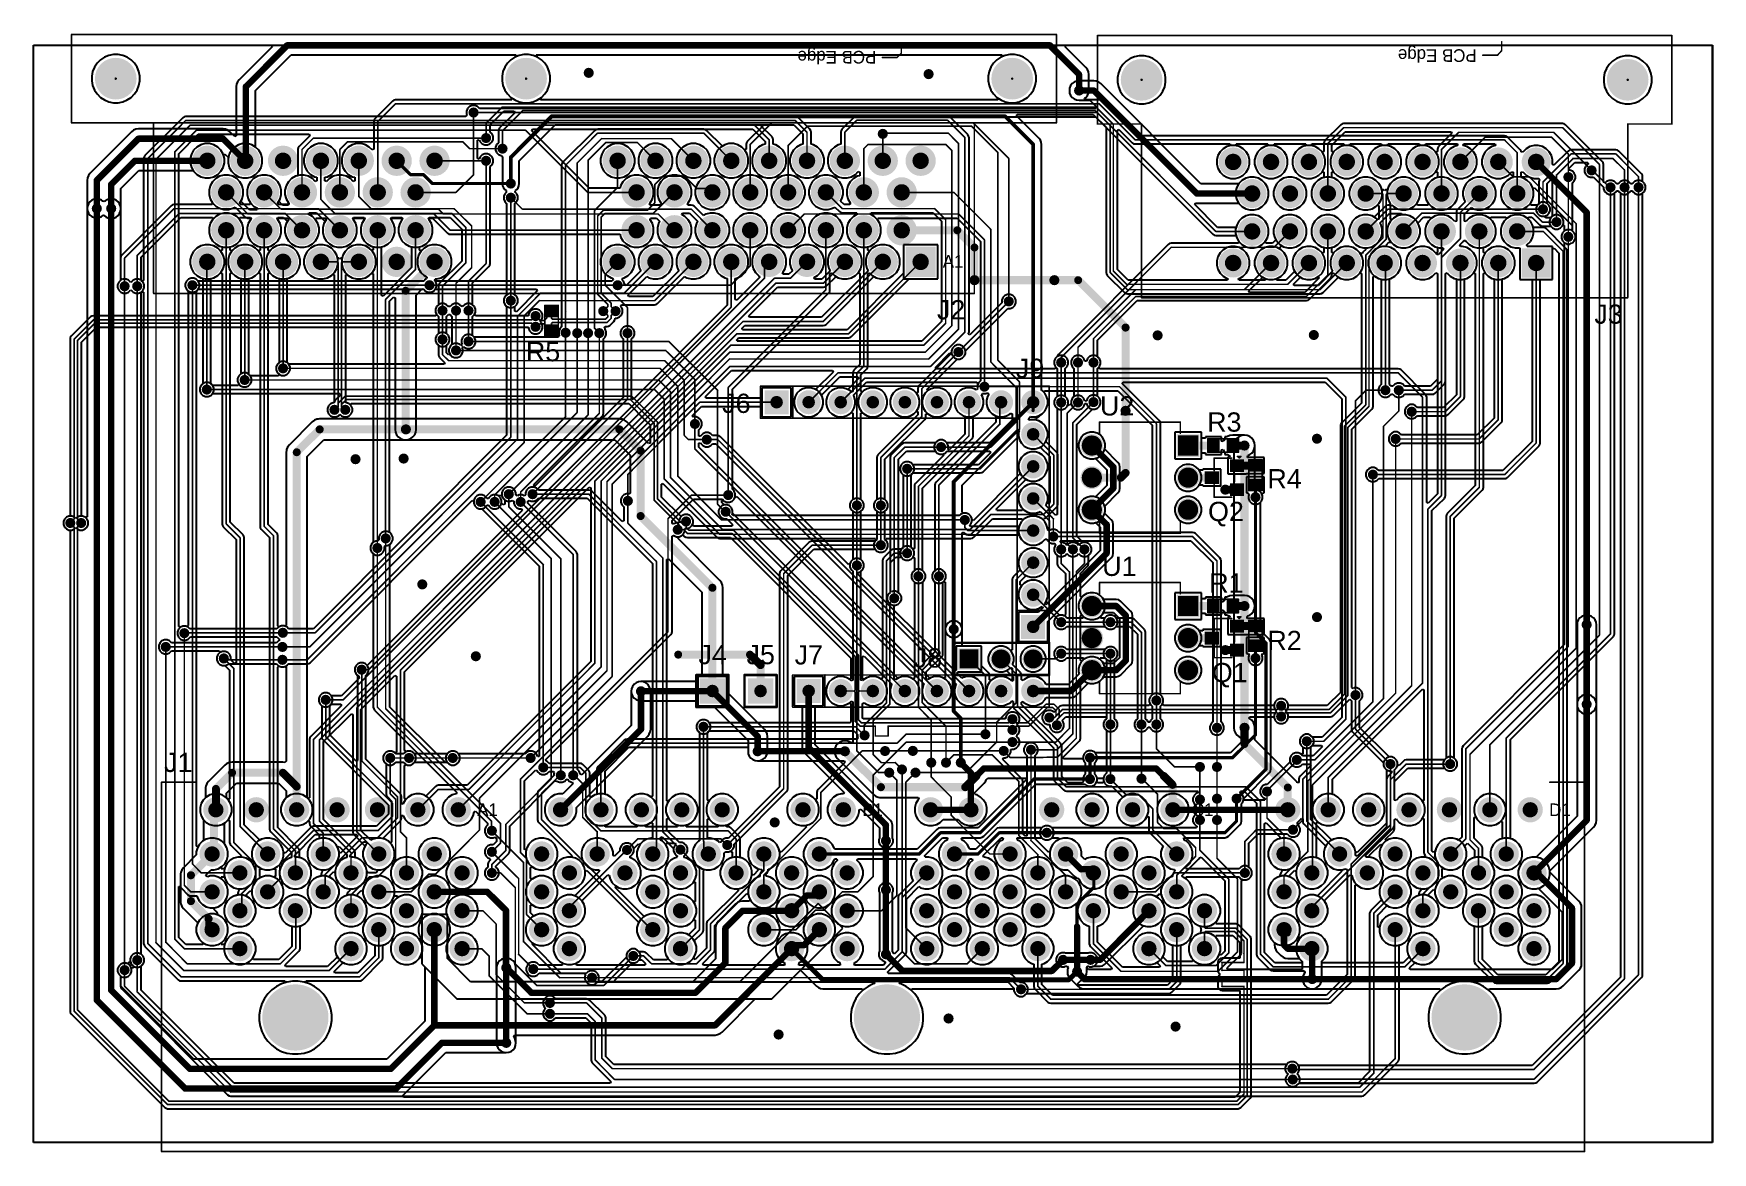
# Model space of a CAD drawing. Header units: millimetres. Extents: x 1 to 134, y -1 to 87.
import ezdxf

# ---------------------------------------------------------------- set-up
doc = ezdxf.new("R2010")
doc.units = ezdxf.units.MM
for name, color, linetype in [('BottomLayer', 5, 'Continuous'), ('BottomSolder', 6, 'Continuous'), ('MultiLayer', 9, 'Continuous'), ('PadHoleLayer', 156, 'Continuous'), ('TopLayer', 1, 'Continuous'), ('TopOverlay', 2, 'Continuous'), ('TopPaste', 8, 'Continuous'), ('TopSolder', 216, 'Continuous'), ('ViaHoleLayer', 16, 'Continuous')]:
    doc.layers.add(name, color=color, linetype=linetype)
doc.styles.add('Arial', font='', dxfattribs={"height": 0.2})
doc.styles.get('Arial').set_extended_font_data('Arial')

msp = doc.modelspace()

# ---------------------------------------------------------------- texts
at = {"layer": 'TopOverlay', "style": 'Arial'}
for s, p in [('J2', (72.59, 64.64)), ('J3', (124.66, 64.29)), ('R5', (40.03, 61.32)), ('J9', (78.84, 60)), ('J6', (55.58, 57.23)), ('U2', (85.5, 57.03)), ('R3', (93.99, 55.75)), ('R4', (98.76, 51.26)), ('Q2', (94.06, 48.67)), ('U1', (85.68, 44.33)), ('R1', (94.16, 43.01)), ('R2', (98.76, 38.46)), ('J4', (53.7, 37.34)), ('J5', (57.51, 37.34)), ('J7', (61.32, 37.32)), ('J8', (70.76, 37.08)), ('Q1', (94.36, 35.92)), ('J1', (11.38, 28.81))]:
    msp.add_text(s, height=1.524, dxfattribs=at).set_placement(p)

# ---------------------------------------------------------------- blocks, each defined once
blk = doc.blocks.new('1_1376430_8_1')
at = {"layer": 'BottomLayer'}
h = blk.add_hatch(color=5, dxfattribs=at)
edge = h.paths.add_edge_path()
edge.add_arc((-52.05, 8.22), 1, 0, 360)
h = blk.add_hatch(color=5, dxfattribs=at)
edge = h.paths.add_edge_path()
edge.add_arc((-48.85, 8.22), 1, 0, 360)
h = blk.add_hatch(color=5, dxfattribs=at)
edge = h.paths.add_edge_path()
edge.add_arc((-45.65, 8.22), 1, 0, 360)
h = blk.add_hatch(color=5, dxfattribs=at)
edge = h.paths.add_edge_path()
edge.add_arc((-42.45, 8.22), 1, 0, 360)
h = blk.add_hatch(color=5, dxfattribs=at)
edge = h.paths.add_edge_path()
edge.add_arc((-39.25, 8.22), 1, 0, 360)
h = blk.add_hatch(color=5, dxfattribs=at)
edge = h.paths.add_edge_path()
edge.add_arc((-36.05, 8.22), 1, 0, 360)
h = blk.add_hatch(color=5, dxfattribs=at)
edge = h.paths.add_edge_path()
edge.add_arc((-32.85, 8.22), 1, 0, 360)
h = blk.add_hatch(color=5, dxfattribs=at)
edge = h.paths.add_edge_path()
edge.add_arc((-24.75, 8.22), 1, 0, 360)
h = blk.add_hatch(color=5, dxfattribs=at)
edge = h.paths.add_edge_path()
edge.add_arc((-21.55, 8.22), 1, 0, 360)
h = blk.add_hatch(color=5, dxfattribs=at)
edge = h.paths.add_edge_path()
edge.add_arc((-18.35, 8.22), 1, 0, 360)
h = blk.add_hatch(color=5, dxfattribs=at)
edge = h.paths.add_edge_path()
edge.add_arc((-15.15, 8.22), 1, 0, 360)
h = blk.add_hatch(color=5, dxfattribs=at)
edge = h.paths.add_edge_path()
edge.add_arc((-11.95, 8.22), 1, 0, 360)
h = blk.add_hatch(color=5, dxfattribs=at)
edge = h.paths.add_edge_path()
edge.add_arc((-5.55, 8.22), 1, 0, 360)
h = blk.add_hatch(color=5, dxfattribs=at)
edge = h.paths.add_edge_path()
edge.add_arc((-2.35, 8.22), 1, 0, 360)
h = blk.add_hatch(color=5, dxfattribs=at)
edge = h.paths.add_edge_path()
edge.add_arc((4.55, 8.22), 1, 0, 360)
h = blk.add_hatch(color=5, dxfattribs=at)
edge = h.paths.add_edge_path()
edge.add_arc((7.75, 8.22), 1, 0, 360)
h = blk.add_hatch(color=5, dxfattribs=at)
edge = h.paths.add_edge_path()
edge.add_arc((14.15, 8.22), 1, 0, 360)
h = blk.add_hatch(color=5, dxfattribs=at)
edge = h.paths.add_edge_path()
edge.add_arc((17.35, 8.22), 1, 0, 360)
h = blk.add_hatch(color=5, dxfattribs=at)
edge = h.paths.add_edge_path()
edge.add_arc((20.55, 8.22), 1, 0, 360)
h = blk.add_hatch(color=5, dxfattribs=at)
edge = h.paths.add_edge_path()
edge.add_arc((23.75, 8.22), 1, 0, 360)
h = blk.add_hatch(color=5, dxfattribs=at)
edge = h.paths.add_edge_path()
edge.add_arc((32.85, 8.22), 1, 0, 360)
h = blk.add_hatch(color=5, dxfattribs=at)
edge = h.paths.add_edge_path()
edge.add_arc((36.05, 8.22), 1, 0, 360)
h = blk.add_hatch(color=5, dxfattribs=at)
edge = h.paths.add_edge_path()
edge.add_arc((39.25, 8.22), 1, 0, 360)
h = blk.add_hatch(color=5, dxfattribs=at)
edge = h.paths.add_edge_path()
edge.add_arc((42.45, 8.22), 1, 0, 360)
h = blk.add_hatch(color=5, dxfattribs=at)
edge = h.paths.add_edge_path()
edge.add_arc((45.65, 8.22), 1, 0, 360)
h = blk.add_hatch(color=5, dxfattribs=at)
edge = h.paths.add_edge_path()
edge.add_arc((48.85, 8.22), 1, 0, 360)
h = blk.add_hatch(color=5, dxfattribs=at)
edge = h.paths.add_edge_path()
edge.add_arc((52.05, 8.22), 1, 0, 360)
h = blk.add_hatch(color=5, dxfattribs=at)
edge = h.paths.add_edge_path()
edge.add_arc((-52.35, 4.72), 1, 0, 360)
h = blk.add_hatch(color=5, dxfattribs=at)
edge = h.paths.add_edge_path()
edge.add_arc((-47.95, 4.72), 1, 0, 360)
h = blk.add_hatch(color=5, dxfattribs=at)
edge = h.paths.add_edge_path()
edge.add_arc((-43.55, 4.72), 1, 0, 360)
h = blk.add_hatch(color=5, dxfattribs=at)
edge = h.paths.add_edge_path()
edge.add_arc((-39.15, 4.72), 1, 0, 360)
h = blk.add_hatch(color=5, dxfattribs=at)
edge = h.paths.add_edge_path()
edge.add_arc((-34.75, 4.72), 1, 0, 360)
h = blk.add_hatch(color=5, dxfattribs=at)
edge = h.paths.add_edge_path()
edge.add_arc((-26.25, 4.72), 1, 0, 360)
h = blk.add_hatch(color=5, dxfattribs=at)
edge = h.paths.add_edge_path()
edge.add_arc((-21.85, 4.72), 1, 0, 360)
h = blk.add_hatch(color=5, dxfattribs=at)
edge = h.paths.add_edge_path()
edge.add_arc((-17.45, 4.72), 1, 0, 360)
h = blk.add_hatch(color=5, dxfattribs=at)
edge = h.paths.add_edge_path()
edge.add_arc((-13.05, 4.72), 1, 0, 360)
h = blk.add_hatch(color=5, dxfattribs=at)
edge = h.paths.add_edge_path()
edge.add_arc((-8.65, 4.72), 1, 0, 360)
h = blk.add_hatch(color=5, dxfattribs=at)
edge = h.paths.add_edge_path()
edge.add_arc((-4.25, 4.72), 1, 0, 360)
h = blk.add_hatch(color=5, dxfattribs=at)
edge = h.paths.add_edge_path()
edge.add_arc((6.45, 4.72), 1, 0, 360)
h = blk.add_hatch(color=5, dxfattribs=at)
edge = h.paths.add_edge_path()
edge.add_arc((10.85, 4.72), 1, 0, 360)
h = blk.add_hatch(color=5, dxfattribs=at)
edge = h.paths.add_edge_path()
edge.add_arc((15.25, 4.72), 1, 0, 360)
h = blk.add_hatch(color=5, dxfattribs=at)
edge = h.paths.add_edge_path()
edge.add_arc((19.65, 4.72), 1, 0, 360)
h = blk.add_hatch(color=5, dxfattribs=at)
edge = h.paths.add_edge_path()
edge.add_arc((24.05, 4.72), 1, 0, 360)
h = blk.add_hatch(color=5, dxfattribs=at)
edge = h.paths.add_edge_path()
edge.add_arc((32.55, 4.72), 1, 0, 360)
h = blk.add_hatch(color=5, dxfattribs=at)
edge = h.paths.add_edge_path()
edge.add_arc((36.95, 4.72), 1, 0, 360)
h = blk.add_hatch(color=5, dxfattribs=at)
edge = h.paths.add_edge_path()
edge.add_arc((41.35, 4.72), 1, 0, 360)
h = blk.add_hatch(color=5, dxfattribs=at)
edge = h.paths.add_edge_path()
edge.add_arc((45.75, 4.72), 1, 0, 360)
h = blk.add_hatch(color=5, dxfattribs=at)
edge = h.paths.add_edge_path()
edge.add_arc((50.15, 4.72), 1, 0, 360)
h = blk.add_hatch(color=5, dxfattribs=at)
edge = h.paths.add_edge_path()
edge.add_arc((-50.15, 3.22), 1, 0, 360)
h = blk.add_hatch(color=5, dxfattribs=at)
edge = h.paths.add_edge_path()
edge.add_arc((-45.75, 3.22), 1, 0, 360)
h = blk.add_hatch(color=5, dxfattribs=at)
edge = h.paths.add_edge_path()
edge.add_arc((-41.35, 3.22), 1, 0, 360)
h = blk.add_hatch(color=5, dxfattribs=at)
edge = h.paths.add_edge_path()
edge.add_arc((-36.95, 3.22), 1, 0, 360)
h = blk.add_hatch(color=5, dxfattribs=at)
edge = h.paths.add_edge_path()
edge.add_arc((-32.55, 3.22), 1, 0, 360)
h = blk.add_hatch(color=5, dxfattribs=at)
edge = h.paths.add_edge_path()
edge.add_arc((-24.05, 3.22), 1, 0, 360)
h = blk.add_hatch(color=5, dxfattribs=at)
edge = h.paths.add_edge_path()
edge.add_arc((-19.65, 3.22), 1, 0, 360)
h = blk.add_hatch(color=5, dxfattribs=at)
edge = h.paths.add_edge_path()
edge.add_arc((-15.25, 3.22), 1, 0, 360)
h = blk.add_hatch(color=5, dxfattribs=at)
edge = h.paths.add_edge_path()
edge.add_arc((-10.85, 3.22), 1, 0, 360)
h = blk.add_hatch(color=5, dxfattribs=at)
edge = h.paths.add_edge_path()
edge.add_arc((-6.45, 3.22), 1, 0, 360)
h = blk.add_hatch(color=5, dxfattribs=at)
edge = h.paths.add_edge_path()
edge.add_arc((-2.05, 3.22), 1, 0, 360)
h = blk.add_hatch(color=5, dxfattribs=at)
edge = h.paths.add_edge_path()
edge.add_arc((4.25, 3.22), 1, 0, 360)
h = blk.add_hatch(color=5, dxfattribs=at)
edge = h.paths.add_edge_path()
edge.add_arc((8.65, 3.22), 1, 0, 360)
h = blk.add_hatch(color=5, dxfattribs=at)
edge = h.paths.add_edge_path()
edge.add_arc((13.05, 3.22), 1, 0, 360)
h = blk.add_hatch(color=5, dxfattribs=at)
edge = h.paths.add_edge_path()
edge.add_arc((17.45, 3.22), 1, 0, 360)
h = blk.add_hatch(color=5, dxfattribs=at)
edge = h.paths.add_edge_path()
edge.add_arc((21.85, 3.22), 1, 0, 360)
h = blk.add_hatch(color=5, dxfattribs=at)
edge = h.paths.add_edge_path()
edge.add_arc((34.75, 3.22), 1, 0, 360)
h = blk.add_hatch(color=5, dxfattribs=at)
edge = h.paths.add_edge_path()
edge.add_arc((39.15, 3.22), 1, 0, 360)
h = blk.add_hatch(color=5, dxfattribs=at)
edge = h.paths.add_edge_path()
edge.add_arc((43.55, 3.22), 1, 0, 360)
h = blk.add_hatch(color=5, dxfattribs=at)
edge = h.paths.add_edge_path()
edge.add_arc((47.95, 3.22), 1, 0, 360)
h = blk.add_hatch(color=5, dxfattribs=at)
edge = h.paths.add_edge_path()
edge.add_arc((52.35, 3.22), 1, 0, 360)
h = blk.add_hatch(color=5, dxfattribs=at)
edge = h.paths.add_edge_path()
edge.add_arc((-52.35, 1.72), 1, 0, 360)
h = blk.add_hatch(color=5, dxfattribs=at)
edge = h.paths.add_edge_path()
edge.add_arc((-47.95, 1.72), 1, 0, 360)
h = blk.add_hatch(color=5, dxfattribs=at)
edge = h.paths.add_edge_path()
edge.add_arc((-43.55, 1.72), 1, 0, 360)
h = blk.add_hatch(color=5, dxfattribs=at)
edge = h.paths.add_edge_path()
edge.add_arc((-39.15, 1.72), 1, 0, 360)
h = blk.add_hatch(color=5, dxfattribs=at)
edge = h.paths.add_edge_path()
edge.add_arc((-34.75, 1.72), 1, 0, 360)
h = blk.add_hatch(color=5, dxfattribs=at)
edge = h.paths.add_edge_path()
edge.add_arc((-26.25, 1.72), 1, 0, 360)
h = blk.add_hatch(color=5, dxfattribs=at)
edge = h.paths.add_edge_path()
edge.add_arc((-17.45, 1.72), 1, 0, 360)
h = blk.add_hatch(color=5, dxfattribs=at)
edge = h.paths.add_edge_path()
edge.add_arc((-8.65, 1.72), 1, 0, 360)
h = blk.add_hatch(color=5, dxfattribs=at)
edge = h.paths.add_edge_path()
edge.add_arc((-4.25, 1.72), 1, 0, 360)
h = blk.add_hatch(color=5, dxfattribs=at)
edge = h.paths.add_edge_path()
edge.add_arc((6.45, 1.72), 1, 0, 360)
h = blk.add_hatch(color=5, dxfattribs=at)
edge = h.paths.add_edge_path()
edge.add_arc((10.85, 1.72), 1, 0, 360)
h = blk.add_hatch(color=5, dxfattribs=at)
edge = h.paths.add_edge_path()
edge.add_arc((15.25, 1.72), 1, 0, 360)
h = blk.add_hatch(color=5, dxfattribs=at)
edge = h.paths.add_edge_path()
edge.add_arc((19.65, 1.72), 1, 0, 360)
h = blk.add_hatch(color=5, dxfattribs=at)
edge = h.paths.add_edge_path()
edge.add_arc((24.05, 1.72), 1, 0, 360)
h = blk.add_hatch(color=5, dxfattribs=at)
edge = h.paths.add_edge_path()
edge.add_arc((32.55, 1.72), 1, 0, 360)
h = blk.add_hatch(color=5, dxfattribs=at)
edge = h.paths.add_edge_path()
edge.add_arc((41.35, 1.72), 1, 0, 360)
h = blk.add_hatch(color=5, dxfattribs=at)
edge = h.paths.add_edge_path()
edge.add_arc((45.75, 1.72), 1, 0, 360)
h = blk.add_hatch(color=5, dxfattribs=at)
edge = h.paths.add_edge_path()
edge.add_arc((50.15, 1.72), 1, 0, 360)
h = blk.add_hatch(color=5, dxfattribs=at)
edge = h.paths.add_edge_path()
edge.add_arc((-50.15, 0.23), 1, 0, 360)
h = blk.add_hatch(color=5, dxfattribs=at)
edge = h.paths.add_edge_path()
edge.add_arc((-45.75, 0.23), 1, 0, 360)
h = blk.add_hatch(color=5, dxfattribs=at)
edge = h.paths.add_edge_path()
edge.add_arc((-41.35, 0.23), 1, 0, 360)
h = blk.add_hatch(color=5, dxfattribs=at)
edge = h.paths.add_edge_path()
edge.add_arc((-36.95, 0.23), 1, 0, 360)
h = blk.add_hatch(color=5, dxfattribs=at)
edge = h.paths.add_edge_path()
edge.add_arc((-32.55, 0.23), 1, 0, 360)
h = blk.add_hatch(color=5, dxfattribs=at)
edge = h.paths.add_edge_path()
edge.add_arc((-24.05, 0.23), 1, 0, 360)
h = blk.add_hatch(color=5, dxfattribs=at)
edge = h.paths.add_edge_path()
edge.add_arc((-15.25, 0.23), 1, 0, 360)
h = blk.add_hatch(color=5, dxfattribs=at)
edge = h.paths.add_edge_path()
edge.add_arc((-6.45, 0.23), 1, 0, 360)
h = blk.add_hatch(color=5, dxfattribs=at)
edge = h.paths.add_edge_path()
edge.add_arc((-2.05, 0.23), 1, 0, 360)
h = blk.add_hatch(color=5, dxfattribs=at)
edge = h.paths.add_edge_path()
edge.add_arc((4.25, 0.23), 1, 0, 360)
h = blk.add_hatch(color=5, dxfattribs=at)
edge = h.paths.add_edge_path()
edge.add_arc((8.65, 0.23), 1, 0, 360)
h = blk.add_hatch(color=5, dxfattribs=at)
edge = h.paths.add_edge_path()
edge.add_arc((13.05, 0.23), 1, 0, 360)
h = blk.add_hatch(color=5, dxfattribs=at)
edge = h.paths.add_edge_path()
edge.add_arc((17.45, 0.23), 1, 0, 360)
h = blk.add_hatch(color=5, dxfattribs=at)
edge = h.paths.add_edge_path()
edge.add_arc((21.85, 0.23), 1, 0, 360)
h = blk.add_hatch(color=5, dxfattribs=at)
edge = h.paths.add_edge_path()
edge.add_arc((26.25, 0.23), 1, 0, 360)
h = blk.add_hatch(color=5, dxfattribs=at)
edge = h.paths.add_edge_path()
edge.add_arc((34.75, 0.23), 1, 0, 360)
h = blk.add_hatch(color=5, dxfattribs=at)
edge = h.paths.add_edge_path()
edge.add_arc((43.55, 0.23), 1, 0, 360)
h = blk.add_hatch(color=5, dxfattribs=at)
edge = h.paths.add_edge_path()
edge.add_arc((47.95, 0.23), 1, 0, 360)
h = blk.add_hatch(color=5, dxfattribs=at)
edge = h.paths.add_edge_path()
edge.add_arc((52.35, 0.23), 1, 0, 360)
h = blk.add_hatch(color=5, dxfattribs=at)
edge = h.paths.add_edge_path()
edge.add_arc((-52.35, -1.27), 1, 0, 360)
h = blk.add_hatch(color=5, dxfattribs=at)
edge = h.paths.add_edge_path()
edge.add_arc((-39.15, -1.27), 1, 0, 360)
h = blk.add_hatch(color=5, dxfattribs=at)
edge = h.paths.add_edge_path()
edge.add_arc((-34.75, -1.27), 1, 0, 360)
h = blk.add_hatch(color=5, dxfattribs=at)
edge = h.paths.add_edge_path()
edge.add_arc((-26.25, -1.27), 1, 0, 360)
h = blk.add_hatch(color=5, dxfattribs=at)
edge = h.paths.add_edge_path()
edge.add_arc((-17.45, -1.27), 1, 0, 360)
h = blk.add_hatch(color=5, dxfattribs=at)
edge = h.paths.add_edge_path()
edge.add_arc((-8.65, -1.27), 1, 0, 360)
h = blk.add_hatch(color=5, dxfattribs=at)
edge = h.paths.add_edge_path()
edge.add_arc((-4.25, -1.27), 1, 0, 360)
h = blk.add_hatch(color=5, dxfattribs=at)
edge = h.paths.add_edge_path()
edge.add_arc((6.45, -1.27), 1, 0, 360)
h = blk.add_hatch(color=5, dxfattribs=at)
edge = h.paths.add_edge_path()
edge.add_arc((10.85, -1.27), 1, 0, 360)
h = blk.add_hatch(color=5, dxfattribs=at)
edge = h.paths.add_edge_path()
edge.add_arc((24.05, -1.27), 1, 0, 360)
h = blk.add_hatch(color=5, dxfattribs=at)
edge = h.paths.add_edge_path()
edge.add_arc((32.55, -1.27), 1, 0, 360)
h = blk.add_hatch(color=5, dxfattribs=at)
edge = h.paths.add_edge_path()
edge.add_arc((41.35, -1.27), 1, 0, 360)
h = blk.add_hatch(color=5, dxfattribs=at)
edge = h.paths.add_edge_path()
edge.add_arc((50.15, -1.27), 1, 0, 360)
h = blk.add_hatch(color=5, dxfattribs=at)
edge = h.paths.add_edge_path()
edge.add_arc((-50.15, -2.77), 1, 0, 360)
h = blk.add_hatch(color=5, dxfattribs=at)
edge = h.paths.add_edge_path()
edge.add_arc((-41.35, -2.77), 1, 0, 360)
h = blk.add_hatch(color=5, dxfattribs=at)
edge = h.paths.add_edge_path()
edge.add_arc((-36.95, -2.77), 1, 0, 360)
h = blk.add_hatch(color=5, dxfattribs=at)
edge = h.paths.add_edge_path()
edge.add_arc((-32.55, -2.77), 1, 0, 360)
h = blk.add_hatch(color=5, dxfattribs=at)
edge = h.paths.add_edge_path()
edge.add_arc((-24.05, -2.77), 1, 0, 360)
h = blk.add_hatch(color=5, dxfattribs=at)
edge = h.paths.add_edge_path()
edge.add_arc((-15.25, -2.77), 1, 0, 360)
h = blk.add_hatch(color=5, dxfattribs=at)
edge = h.paths.add_edge_path()
edge.add_arc((-6.45, -2.77), 1, 0, 360)
h = blk.add_hatch(color=5, dxfattribs=at)
edge = h.paths.add_edge_path()
edge.add_arc((-2.05, -2.77), 1, 0, 360)
h = blk.add_hatch(color=5, dxfattribs=at)
edge = h.paths.add_edge_path()
edge.add_arc((4.25, -2.77), 1, 0, 360)
h = blk.add_hatch(color=5, dxfattribs=at)
edge = h.paths.add_edge_path()
edge.add_arc((8.65, -2.77), 1, 0, 360)
h = blk.add_hatch(color=5, dxfattribs=at)
edge = h.paths.add_edge_path()
edge.add_arc((13.05, -2.77), 1, 0, 360)
h = blk.add_hatch(color=5, dxfattribs=at)
edge = h.paths.add_edge_path()
edge.add_arc((21.85, -2.77), 1, 0, 360)
h = blk.add_hatch(color=5, dxfattribs=at)
edge = h.paths.add_edge_path()
edge.add_arc((26.25, -2.77), 1, 0, 360)
h = blk.add_hatch(color=5, dxfattribs=at)
edge = h.paths.add_edge_path()
edge.add_arc((34.75, -2.77), 1, 0, 360)
h = blk.add_hatch(color=5, dxfattribs=at)
edge = h.paths.add_edge_path()
edge.add_arc((43.55, -2.77), 1, 0, 360)
h = blk.add_hatch(color=5, dxfattribs=at)
edge = h.paths.add_edge_path()
edge.add_arc((52.35, -2.77), 1, 0, 360)
h = blk.add_hatch(color=5, dxfattribs=at)
edge = h.paths.add_edge_path()
edge.add_arc((-45.75, -8.22), 2.62, 0, 360)
h = blk.add_hatch(color=5, dxfattribs=at)
edge = h.paths.add_edge_path()
edge.add_arc((1.1, -8.22), 2.62, 0, 360)
h = blk.add_hatch(color=5, dxfattribs=at)
edge = h.paths.add_edge_path()
edge.add_arc((46.85, -8.22), 2.62, 0, 360)
at = {"layer": 'BottomSolder'}
h = blk.add_hatch(color=6, dxfattribs=at)
edge = h.paths.add_edge_path()
edge.add_arc((-52.05, 8.22), 1, 0, 360)
h = blk.add_hatch(color=6, dxfattribs=at)
edge = h.paths.add_edge_path()
edge.add_arc((-48.85, 8.22), 1, 0, 360)
h = blk.add_hatch(color=6, dxfattribs=at)
edge = h.paths.add_edge_path()
edge.add_arc((-45.65, 8.22), 1, 0, 360)
h = blk.add_hatch(color=6, dxfattribs=at)
edge = h.paths.add_edge_path()
edge.add_arc((-42.45, 8.22), 1, 0, 360)
h = blk.add_hatch(color=6, dxfattribs=at)
edge = h.paths.add_edge_path()
edge.add_arc((-39.25, 8.22), 1, 0, 360)
h = blk.add_hatch(color=6, dxfattribs=at)
edge = h.paths.add_edge_path()
edge.add_arc((-36.05, 8.22), 1, 0, 360)
h = blk.add_hatch(color=6, dxfattribs=at)
edge = h.paths.add_edge_path()
edge.add_arc((-32.85, 8.22), 1, 0, 360)
h = blk.add_hatch(color=6, dxfattribs=at)
edge = h.paths.add_edge_path()
edge.add_arc((-24.75, 8.22), 1, 0, 360)
h = blk.add_hatch(color=6, dxfattribs=at)
edge = h.paths.add_edge_path()
edge.add_arc((-21.55, 8.22), 1, 0, 360)
h = blk.add_hatch(color=6, dxfattribs=at)
edge = h.paths.add_edge_path()
edge.add_arc((-18.35, 8.22), 1, 0, 360)
h = blk.add_hatch(color=6, dxfattribs=at)
edge = h.paths.add_edge_path()
edge.add_arc((-15.15, 8.22), 1, 0, 360)
h = blk.add_hatch(color=6, dxfattribs=at)
edge = h.paths.add_edge_path()
edge.add_arc((-11.95, 8.22), 1, 0, 360)
h = blk.add_hatch(color=6, dxfattribs=at)
edge = h.paths.add_edge_path()
edge.add_arc((-5.55, 8.22), 1, 0, 360)
h = blk.add_hatch(color=6, dxfattribs=at)
edge = h.paths.add_edge_path()
edge.add_arc((-2.35, 8.22), 1, 0, 360)
h = blk.add_hatch(color=6, dxfattribs=at)
edge = h.paths.add_edge_path()
edge.add_arc((4.55, 8.22), 1, 0, 360)
h = blk.add_hatch(color=6, dxfattribs=at)
edge = h.paths.add_edge_path()
edge.add_arc((7.75, 8.22), 1, 0, 360)
h = blk.add_hatch(color=6, dxfattribs=at)
edge = h.paths.add_edge_path()
edge.add_arc((14.15, 8.22), 1, 0, 360)
h = blk.add_hatch(color=6, dxfattribs=at)
edge = h.paths.add_edge_path()
edge.add_arc((17.35, 8.22), 1, 0, 360)
h = blk.add_hatch(color=6, dxfattribs=at)
edge = h.paths.add_edge_path()
edge.add_arc((20.55, 8.22), 1, 0, 360)
h = blk.add_hatch(color=6, dxfattribs=at)
edge = h.paths.add_edge_path()
edge.add_arc((23.75, 8.22), 1, 0, 360)
h = blk.add_hatch(color=6, dxfattribs=at)
edge = h.paths.add_edge_path()
edge.add_arc((32.85, 8.22), 1, 0, 360)
h = blk.add_hatch(color=6, dxfattribs=at)
edge = h.paths.add_edge_path()
edge.add_arc((36.05, 8.22), 1, 0, 360)
h = blk.add_hatch(color=6, dxfattribs=at)
edge = h.paths.add_edge_path()
edge.add_arc((39.25, 8.22), 1, 0, 360)
h = blk.add_hatch(color=6, dxfattribs=at)
edge = h.paths.add_edge_path()
edge.add_arc((42.45, 8.22), 1, 0, 360)
h = blk.add_hatch(color=6, dxfattribs=at)
edge = h.paths.add_edge_path()
edge.add_arc((45.65, 8.22), 1, 0, 360)
h = blk.add_hatch(color=6, dxfattribs=at)
edge = h.paths.add_edge_path()
edge.add_arc((48.85, 8.22), 1, 0, 360)
h = blk.add_hatch(color=6, dxfattribs=at)
edge = h.paths.add_edge_path()
edge.add_arc((52.05, 8.22), 1, 0, 360)
h = blk.add_hatch(color=6, dxfattribs=at)
edge = h.paths.add_edge_path()
edge.add_arc((-52.35, 4.72), 1, 0, 360)
h = blk.add_hatch(color=6, dxfattribs=at)
edge = h.paths.add_edge_path()
edge.add_arc((-47.95, 4.72), 1, 0, 360)
h = blk.add_hatch(color=6, dxfattribs=at)
edge = h.paths.add_edge_path()
edge.add_arc((-43.55, 4.72), 1, 0, 360)
h = blk.add_hatch(color=6, dxfattribs=at)
edge = h.paths.add_edge_path()
edge.add_arc((-39.15, 4.72), 1, 0, 360)
h = blk.add_hatch(color=6, dxfattribs=at)
edge = h.paths.add_edge_path()
edge.add_arc((-34.75, 4.72), 1, 0, 360)
h = blk.add_hatch(color=6, dxfattribs=at)
edge = h.paths.add_edge_path()
edge.add_arc((-26.25, 4.72), 1, 0, 360)
h = blk.add_hatch(color=6, dxfattribs=at)
edge = h.paths.add_edge_path()
edge.add_arc((-21.85, 4.72), 1, 0, 360)
h = blk.add_hatch(color=6, dxfattribs=at)
edge = h.paths.add_edge_path()
edge.add_arc((-17.45, 4.72), 1, 0, 360)
h = blk.add_hatch(color=6, dxfattribs=at)
edge = h.paths.add_edge_path()
edge.add_arc((-13.05, 4.72), 1, 0, 360)
h = blk.add_hatch(color=6, dxfattribs=at)
edge = h.paths.add_edge_path()
edge.add_arc((-8.65, 4.72), 1, 0, 360)
h = blk.add_hatch(color=6, dxfattribs=at)
edge = h.paths.add_edge_path()
edge.add_arc((-4.25, 4.72), 1, 0, 360)
h = blk.add_hatch(color=6, dxfattribs=at)
edge = h.paths.add_edge_path()
edge.add_arc((6.45, 4.72), 1, 0, 360)
h = blk.add_hatch(color=6, dxfattribs=at)
edge = h.paths.add_edge_path()
edge.add_arc((10.85, 4.72), 1, 0, 360)
h = blk.add_hatch(color=6, dxfattribs=at)
edge = h.paths.add_edge_path()
edge.add_arc((15.25, 4.72), 1, 0, 360)
h = blk.add_hatch(color=6, dxfattribs=at)
edge = h.paths.add_edge_path()
edge.add_arc((19.65, 4.72), 1, 0, 360)
h = blk.add_hatch(color=6, dxfattribs=at)
edge = h.paths.add_edge_path()
edge.add_arc((24.05, 4.72), 1, 0, 360)
h = blk.add_hatch(color=6, dxfattribs=at)
edge = h.paths.add_edge_path()
edge.add_arc((32.55, 4.72), 1, 0, 360)
h = blk.add_hatch(color=6, dxfattribs=at)
edge = h.paths.add_edge_path()
edge.add_arc((36.95, 4.72), 1, 0, 360)
h = blk.add_hatch(color=6, dxfattribs=at)
edge = h.paths.add_edge_path()
edge.add_arc((41.35, 4.72), 1, 0, 360)
h = blk.add_hatch(color=6, dxfattribs=at)
edge = h.paths.add_edge_path()
edge.add_arc((45.75, 4.72), 1, 0, 360)
h = blk.add_hatch(color=6, dxfattribs=at)
edge = h.paths.add_edge_path()
edge.add_arc((50.15, 4.72), 1, 0, 360)
h = blk.add_hatch(color=6, dxfattribs=at)
edge = h.paths.add_edge_path()
edge.add_arc((-50.15, 3.22), 1, 0, 360)
h = blk.add_hatch(color=6, dxfattribs=at)
edge = h.paths.add_edge_path()
edge.add_arc((-45.75, 3.22), 1, 0, 360)
h = blk.add_hatch(color=6, dxfattribs=at)
edge = h.paths.add_edge_path()
edge.add_arc((-41.35, 3.22), 1, 0, 360)
h = blk.add_hatch(color=6, dxfattribs=at)
edge = h.paths.add_edge_path()
edge.add_arc((-36.95, 3.22), 1, 0, 360)
h = blk.add_hatch(color=6, dxfattribs=at)
edge = h.paths.add_edge_path()
edge.add_arc((-32.55, 3.22), 1, 0, 360)
h = blk.add_hatch(color=6, dxfattribs=at)
edge = h.paths.add_edge_path()
edge.add_arc((-24.05, 3.22), 1, 0, 360)
h = blk.add_hatch(color=6, dxfattribs=at)
edge = h.paths.add_edge_path()
edge.add_arc((-19.65, 3.22), 1, 0, 360)
h = blk.add_hatch(color=6, dxfattribs=at)
edge = h.paths.add_edge_path()
edge.add_arc((-15.25, 3.22), 1, 0, 360)
h = blk.add_hatch(color=6, dxfattribs=at)
edge = h.paths.add_edge_path()
edge.add_arc((-10.85, 3.22), 1, 0, 360)
h = blk.add_hatch(color=6, dxfattribs=at)
edge = h.paths.add_edge_path()
edge.add_arc((-6.45, 3.22), 1, 0, 360)
h = blk.add_hatch(color=6, dxfattribs=at)
edge = h.paths.add_edge_path()
edge.add_arc((-2.05, 3.22), 1, 0, 360)
h = blk.add_hatch(color=6, dxfattribs=at)
edge = h.paths.add_edge_path()
edge.add_arc((4.25, 3.22), 1, 0, 360)
h = blk.add_hatch(color=6, dxfattribs=at)
edge = h.paths.add_edge_path()
edge.add_arc((8.65, 3.22), 1, 0, 360)
h = blk.add_hatch(color=6, dxfattribs=at)
edge = h.paths.add_edge_path()
edge.add_arc((13.05, 3.22), 1, 0, 360)
h = blk.add_hatch(color=6, dxfattribs=at)
edge = h.paths.add_edge_path()
edge.add_arc((17.45, 3.22), 1, 0, 360)
h = blk.add_hatch(color=6, dxfattribs=at)
edge = h.paths.add_edge_path()
edge.add_arc((21.85, 3.22), 1, 0, 360)
h = blk.add_hatch(color=6, dxfattribs=at)
edge = h.paths.add_edge_path()
edge.add_arc((34.75, 3.22), 1, 0, 360)
h = blk.add_hatch(color=6, dxfattribs=at)
edge = h.paths.add_edge_path()
edge.add_arc((39.15, 3.22), 1, 0, 360)
h = blk.add_hatch(color=6, dxfattribs=at)
edge = h.paths.add_edge_path()
edge.add_arc((43.55, 3.22), 1, 0, 360)
h = blk.add_hatch(color=6, dxfattribs=at)
edge = h.paths.add_edge_path()
edge.add_arc((47.95, 3.22), 1, 0, 360)
h = blk.add_hatch(color=6, dxfattribs=at)
edge = h.paths.add_edge_path()
edge.add_arc((52.35, 3.22), 1, 0, 360)
h = blk.add_hatch(color=6, dxfattribs=at)
edge = h.paths.add_edge_path()
edge.add_arc((-52.35, 1.72), 1, 0, 360)
h = blk.add_hatch(color=6, dxfattribs=at)
edge = h.paths.add_edge_path()
edge.add_arc((-47.95, 1.72), 1, 0, 360)
h = blk.add_hatch(color=6, dxfattribs=at)
edge = h.paths.add_edge_path()
edge.add_arc((-43.55, 1.72), 1, 0, 360)
h = blk.add_hatch(color=6, dxfattribs=at)
edge = h.paths.add_edge_path()
edge.add_arc((-39.15, 1.72), 1, 0, 360)
h = blk.add_hatch(color=6, dxfattribs=at)
edge = h.paths.add_edge_path()
edge.add_arc((-34.75, 1.72), 1, 0, 360)
h = blk.add_hatch(color=6, dxfattribs=at)
edge = h.paths.add_edge_path()
edge.add_arc((-26.25, 1.72), 1, 0, 360)
h = blk.add_hatch(color=6, dxfattribs=at)
edge = h.paths.add_edge_path()
edge.add_arc((-17.45, 1.72), 1, 0, 360)
h = blk.add_hatch(color=6, dxfattribs=at)
edge = h.paths.add_edge_path()
edge.add_arc((-8.65, 1.72), 1, 0, 360)
h = blk.add_hatch(color=6, dxfattribs=at)
edge = h.paths.add_edge_path()
edge.add_arc((-4.25, 1.72), 1, 0, 360)
h = blk.add_hatch(color=6, dxfattribs=at)
edge = h.paths.add_edge_path()
edge.add_arc((6.45, 1.72), 1, 0, 360)
h = blk.add_hatch(color=6, dxfattribs=at)
edge = h.paths.add_edge_path()
edge.add_arc((10.85, 1.72), 1, 0, 360)
h = blk.add_hatch(color=6, dxfattribs=at)
edge = h.paths.add_edge_path()
edge.add_arc((15.25, 1.72), 1, 0, 360)
h = blk.add_hatch(color=6, dxfattribs=at)
edge = h.paths.add_edge_path()
edge.add_arc((19.65, 1.72), 1, 0, 360)
h = blk.add_hatch(color=6, dxfattribs=at)
edge = h.paths.add_edge_path()
edge.add_arc((24.05, 1.72), 1, 0, 360)
h = blk.add_hatch(color=6, dxfattribs=at)
edge = h.paths.add_edge_path()
edge.add_arc((32.55, 1.72), 1, 0, 360)
h = blk.add_hatch(color=6, dxfattribs=at)
edge = h.paths.add_edge_path()
edge.add_arc((41.35, 1.72), 1, 0, 360)
h = blk.add_hatch(color=6, dxfattribs=at)
edge = h.paths.add_edge_path()
edge.add_arc((45.75, 1.72), 1, 0, 360)
h = blk.add_hatch(color=6, dxfattribs=at)
edge = h.paths.add_edge_path()
edge.add_arc((50.15, 1.72), 1, 0, 360)
h = blk.add_hatch(color=6, dxfattribs=at)
edge = h.paths.add_edge_path()
edge.add_arc((-50.15, 0.23), 1, 0, 360)
h = blk.add_hatch(color=6, dxfattribs=at)
edge = h.paths.add_edge_path()
edge.add_arc((-45.75, 0.23), 1, 0, 360)
h = blk.add_hatch(color=6, dxfattribs=at)
edge = h.paths.add_edge_path()
edge.add_arc((-41.35, 0.23), 1, 0, 360)
h = blk.add_hatch(color=6, dxfattribs=at)
edge = h.paths.add_edge_path()
edge.add_arc((-36.95, 0.23), 1, 0, 360)
h = blk.add_hatch(color=6, dxfattribs=at)
edge = h.paths.add_edge_path()
edge.add_arc((-32.55, 0.23), 1, 0, 360)
h = blk.add_hatch(color=6, dxfattribs=at)
edge = h.paths.add_edge_path()
edge.add_arc((-24.05, 0.23), 1, 0, 360)
h = blk.add_hatch(color=6, dxfattribs=at)
edge = h.paths.add_edge_path()
edge.add_arc((-15.25, 0.23), 1, 0, 360)
h = blk.add_hatch(color=6, dxfattribs=at)
edge = h.paths.add_edge_path()
edge.add_arc((-6.45, 0.23), 1, 0, 360)
h = blk.add_hatch(color=6, dxfattribs=at)
edge = h.paths.add_edge_path()
edge.add_arc((-2.05, 0.23), 1, 0, 360)
h = blk.add_hatch(color=6, dxfattribs=at)
edge = h.paths.add_edge_path()
edge.add_arc((4.25, 0.23), 1, 0, 360)
h = blk.add_hatch(color=6, dxfattribs=at)
edge = h.paths.add_edge_path()
edge.add_arc((8.65, 0.23), 1, 0, 360)
h = blk.add_hatch(color=6, dxfattribs=at)
edge = h.paths.add_edge_path()
edge.add_arc((13.05, 0.23), 1, 0, 360)
h = blk.add_hatch(color=6, dxfattribs=at)
edge = h.paths.add_edge_path()
edge.add_arc((17.45, 0.23), 1, 0, 360)
h = blk.add_hatch(color=6, dxfattribs=at)
edge = h.paths.add_edge_path()
edge.add_arc((21.85, 0.23), 1, 0, 360)
h = blk.add_hatch(color=6, dxfattribs=at)
edge = h.paths.add_edge_path()
edge.add_arc((26.25, 0.23), 1, 0, 360)
h = blk.add_hatch(color=6, dxfattribs=at)
edge = h.paths.add_edge_path()
edge.add_arc((34.75, 0.23), 1, 0, 360)
h = blk.add_hatch(color=6, dxfattribs=at)
edge = h.paths.add_edge_path()
edge.add_arc((43.55, 0.23), 1, 0, 360)
h = blk.add_hatch(color=6, dxfattribs=at)
edge = h.paths.add_edge_path()
edge.add_arc((47.95, 0.23), 1, 0, 360)
h = blk.add_hatch(color=6, dxfattribs=at)
edge = h.paths.add_edge_path()
edge.add_arc((52.35, 0.23), 1, 0, 360)
h = blk.add_hatch(color=6, dxfattribs=at)
edge = h.paths.add_edge_path()
edge.add_arc((-52.35, -1.27), 1, 0, 360)
h = blk.add_hatch(color=6, dxfattribs=at)
edge = h.paths.add_edge_path()
edge.add_arc((-39.15, -1.27), 1, 0, 360)
h = blk.add_hatch(color=6, dxfattribs=at)
edge = h.paths.add_edge_path()
edge.add_arc((-34.75, -1.27), 1, 0, 360)
h = blk.add_hatch(color=6, dxfattribs=at)
edge = h.paths.add_edge_path()
edge.add_arc((-26.25, -1.27), 1, 0, 360)
h = blk.add_hatch(color=6, dxfattribs=at)
edge = h.paths.add_edge_path()
edge.add_arc((-17.45, -1.27), 1, 0, 360)
h = blk.add_hatch(color=6, dxfattribs=at)
edge = h.paths.add_edge_path()
edge.add_arc((-8.65, -1.27), 1, 0, 360)
h = blk.add_hatch(color=6, dxfattribs=at)
edge = h.paths.add_edge_path()
edge.add_arc((-4.25, -1.27), 1, 0, 360)
h = blk.add_hatch(color=6, dxfattribs=at)
edge = h.paths.add_edge_path()
edge.add_arc((6.45, -1.27), 1, 0, 360)
h = blk.add_hatch(color=6, dxfattribs=at)
edge = h.paths.add_edge_path()
edge.add_arc((10.85, -1.27), 1, 0, 360)
h = blk.add_hatch(color=6, dxfattribs=at)
edge = h.paths.add_edge_path()
edge.add_arc((24.05, -1.27), 1, 0, 360)
h = blk.add_hatch(color=6, dxfattribs=at)
edge = h.paths.add_edge_path()
edge.add_arc((32.55, -1.27), 1, 0, 360)
h = blk.add_hatch(color=6, dxfattribs=at)
edge = h.paths.add_edge_path()
edge.add_arc((41.35, -1.27), 1, 0, 360)
h = blk.add_hatch(color=6, dxfattribs=at)
edge = h.paths.add_edge_path()
edge.add_arc((50.15, -1.27), 1, 0, 360)
h = blk.add_hatch(color=6, dxfattribs=at)
edge = h.paths.add_edge_path()
edge.add_arc((-50.15, -2.77), 1, 0, 360)
h = blk.add_hatch(color=6, dxfattribs=at)
edge = h.paths.add_edge_path()
edge.add_arc((-41.35, -2.77), 1, 0, 360)
h = blk.add_hatch(color=6, dxfattribs=at)
edge = h.paths.add_edge_path()
edge.add_arc((-36.95, -2.77), 1, 0, 360)
h = blk.add_hatch(color=6, dxfattribs=at)
edge = h.paths.add_edge_path()
edge.add_arc((-32.55, -2.77), 1, 0, 360)
h = blk.add_hatch(color=6, dxfattribs=at)
edge = h.paths.add_edge_path()
edge.add_arc((-24.05, -2.77), 1, 0, 360)
h = blk.add_hatch(color=6, dxfattribs=at)
edge = h.paths.add_edge_path()
edge.add_arc((-15.25, -2.77), 1, 0, 360)
h = blk.add_hatch(color=6, dxfattribs=at)
edge = h.paths.add_edge_path()
edge.add_arc((-6.45, -2.77), 1, 0, 360)
h = blk.add_hatch(color=6, dxfattribs=at)
edge = h.paths.add_edge_path()
edge.add_arc((-2.05, -2.77), 1, 0, 360)
h = blk.add_hatch(color=6, dxfattribs=at)
edge = h.paths.add_edge_path()
edge.add_arc((4.25, -2.77), 1, 0, 360)
h = blk.add_hatch(color=6, dxfattribs=at)
edge = h.paths.add_edge_path()
edge.add_arc((8.65, -2.77), 1, 0, 360)
h = blk.add_hatch(color=6, dxfattribs=at)
edge = h.paths.add_edge_path()
edge.add_arc((13.05, -2.77), 1, 0, 360)
h = blk.add_hatch(color=6, dxfattribs=at)
edge = h.paths.add_edge_path()
edge.add_arc((21.85, -2.77), 1, 0, 360)
h = blk.add_hatch(color=6, dxfattribs=at)
edge = h.paths.add_edge_path()
edge.add_arc((26.25, -2.77), 1, 0, 360)
h = blk.add_hatch(color=6, dxfattribs=at)
edge = h.paths.add_edge_path()
edge.add_arc((34.75, -2.77), 1, 0, 360)
h = blk.add_hatch(color=6, dxfattribs=at)
edge = h.paths.add_edge_path()
edge.add_arc((43.55, -2.77), 1, 0, 360)
h = blk.add_hatch(color=6, dxfattribs=at)
edge = h.paths.add_edge_path()
edge.add_arc((52.35, -2.77), 1, 0, 360)
h = blk.add_hatch(color=6, dxfattribs=at)
edge = h.paths.add_edge_path()
edge.add_arc((-45.75, -8.22), 2.62, 0, 360)
h = blk.add_hatch(color=6, dxfattribs=at)
edge = h.paths.add_edge_path()
edge.add_arc((1.1, -8.22), 2.62, 0, 360)
h = blk.add_hatch(color=6, dxfattribs=at)
edge = h.paths.add_edge_path()
edge.add_arc((46.85, -8.22), 2.62, 0, 360)
at = {"layer": 'MultiLayer'}
h = blk.add_hatch(color=9, dxfattribs=at)
edge = h.paths.add_edge_path()
edge.add_arc((-52.05, 8.22), 1, 0, 360)
h = blk.add_hatch(color=9, dxfattribs=at)
edge = h.paths.add_edge_path()
edge.add_arc((-48.85, 8.22), 1, 0, 360)
h = blk.add_hatch(color=9, dxfattribs=at)
edge = h.paths.add_edge_path()
edge.add_arc((-45.65, 8.22), 1, 0, 360)
h = blk.add_hatch(color=9, dxfattribs=at)
edge = h.paths.add_edge_path()
edge.add_arc((-42.45, 8.22), 1, 0, 360)
h = blk.add_hatch(color=9, dxfattribs=at)
edge = h.paths.add_edge_path()
edge.add_arc((-39.25, 8.22), 1, 0, 360)
h = blk.add_hatch(color=9, dxfattribs=at)
edge = h.paths.add_edge_path()
edge.add_arc((-36.05, 8.22), 1, 0, 360)
h = blk.add_hatch(color=9, dxfattribs=at)
edge = h.paths.add_edge_path()
edge.add_arc((-32.85, 8.22), 1, 0, 360)
h = blk.add_hatch(color=9, dxfattribs=at)
edge = h.paths.add_edge_path()
edge.add_arc((-24.75, 8.22), 1, 0, 360)
h = blk.add_hatch(color=9, dxfattribs=at)
edge = h.paths.add_edge_path()
edge.add_arc((-21.55, 8.22), 1, 0, 360)
h = blk.add_hatch(color=9, dxfattribs=at)
edge = h.paths.add_edge_path()
edge.add_arc((-18.35, 8.22), 1, 0, 360)
h = blk.add_hatch(color=9, dxfattribs=at)
edge = h.paths.add_edge_path()
edge.add_arc((-15.15, 8.22), 1, 0, 360)
h = blk.add_hatch(color=9, dxfattribs=at)
edge = h.paths.add_edge_path()
edge.add_arc((-11.95, 8.22), 1, 0, 360)
h = blk.add_hatch(color=9, dxfattribs=at)
edge = h.paths.add_edge_path()
edge.add_arc((-5.55, 8.22), 1, 0, 360)
h = blk.add_hatch(color=9, dxfattribs=at)
edge = h.paths.add_edge_path()
edge.add_arc((-2.35, 8.22), 1, 0, 360)
h = blk.add_hatch(color=9, dxfattribs=at)
edge = h.paths.add_edge_path()
edge.add_arc((4.55, 8.22), 1, 0, 360)
h = blk.add_hatch(color=9, dxfattribs=at)
edge = h.paths.add_edge_path()
edge.add_arc((7.75, 8.22), 1, 0, 360)
h = blk.add_hatch(color=9, dxfattribs=at)
edge = h.paths.add_edge_path()
edge.add_arc((14.15, 8.22), 1, 0, 360)
h = blk.add_hatch(color=9, dxfattribs=at)
edge = h.paths.add_edge_path()
edge.add_arc((17.35, 8.22), 1, 0, 360)
h = blk.add_hatch(color=9, dxfattribs=at)
edge = h.paths.add_edge_path()
edge.add_arc((20.55, 8.22), 1, 0, 360)
h = blk.add_hatch(color=9, dxfattribs=at)
edge = h.paths.add_edge_path()
edge.add_arc((23.75, 8.22), 1, 0, 360)
h = blk.add_hatch(color=9, dxfattribs=at)
edge = h.paths.add_edge_path()
edge.add_arc((32.85, 8.22), 1, 0, 360)
h = blk.add_hatch(color=9, dxfattribs=at)
edge = h.paths.add_edge_path()
edge.add_arc((36.05, 8.22), 1, 0, 360)
h = blk.add_hatch(color=9, dxfattribs=at)
edge = h.paths.add_edge_path()
edge.add_arc((39.25, 8.22), 1, 0, 360)
h = blk.add_hatch(color=9, dxfattribs=at)
edge = h.paths.add_edge_path()
edge.add_arc((42.45, 8.22), 1, 0, 360)
h = blk.add_hatch(color=9, dxfattribs=at)
edge = h.paths.add_edge_path()
edge.add_arc((45.65, 8.22), 1, 0, 360)
h = blk.add_hatch(color=9, dxfattribs=at)
edge = h.paths.add_edge_path()
edge.add_arc((48.85, 8.22), 1, 0, 360)
h = blk.add_hatch(color=9, dxfattribs=at)
edge = h.paths.add_edge_path()
edge.add_arc((52.05, 8.22), 1, 0, 360)
h = blk.add_hatch(color=9, dxfattribs=at)
edge = h.paths.add_edge_path()
edge.add_arc((-52.35, 4.72), 1, 0, 360)
h = blk.add_hatch(color=9, dxfattribs=at)
edge = h.paths.add_edge_path()
edge.add_arc((-47.95, 4.72), 1, 0, 360)
h = blk.add_hatch(color=9, dxfattribs=at)
edge = h.paths.add_edge_path()
edge.add_arc((-43.55, 4.72), 1, 0, 360)
h = blk.add_hatch(color=9, dxfattribs=at)
edge = h.paths.add_edge_path()
edge.add_arc((-39.15, 4.72), 1, 0, 360)
h = blk.add_hatch(color=9, dxfattribs=at)
edge = h.paths.add_edge_path()
edge.add_arc((-34.75, 4.72), 1, 0, 360)
h = blk.add_hatch(color=9, dxfattribs=at)
edge = h.paths.add_edge_path()
edge.add_arc((-26.25, 4.72), 1, 0, 360)
h = blk.add_hatch(color=9, dxfattribs=at)
edge = h.paths.add_edge_path()
edge.add_arc((-21.85, 4.72), 1, 0, 360)
h = blk.add_hatch(color=9, dxfattribs=at)
edge = h.paths.add_edge_path()
edge.add_arc((-17.45, 4.72), 1, 0, 360)
h = blk.add_hatch(color=9, dxfattribs=at)
edge = h.paths.add_edge_path()
edge.add_arc((-13.05, 4.72), 1, 0, 360)
h = blk.add_hatch(color=9, dxfattribs=at)
edge = h.paths.add_edge_path()
edge.add_arc((-8.65, 4.72), 1, 0, 360)
h = blk.add_hatch(color=9, dxfattribs=at)
edge = h.paths.add_edge_path()
edge.add_arc((-4.25, 4.72), 1, 0, 360)
h = blk.add_hatch(color=9, dxfattribs=at)
edge = h.paths.add_edge_path()
edge.add_arc((6.45, 4.72), 1, 0, 360)
h = blk.add_hatch(color=9, dxfattribs=at)
edge = h.paths.add_edge_path()
edge.add_arc((10.85, 4.72), 1, 0, 360)
h = blk.add_hatch(color=9, dxfattribs=at)
edge = h.paths.add_edge_path()
edge.add_arc((15.25, 4.72), 1, 0, 360)
h = blk.add_hatch(color=9, dxfattribs=at)
edge = h.paths.add_edge_path()
edge.add_arc((19.65, 4.72), 1, 0, 360)
h = blk.add_hatch(color=9, dxfattribs=at)
edge = h.paths.add_edge_path()
edge.add_arc((24.05, 4.72), 1, 0, 360)
h = blk.add_hatch(color=9, dxfattribs=at)
edge = h.paths.add_edge_path()
edge.add_arc((32.55, 4.72), 1, 0, 360)
h = blk.add_hatch(color=9, dxfattribs=at)
edge = h.paths.add_edge_path()
edge.add_arc((36.95, 4.72), 1, 0, 360)
h = blk.add_hatch(color=9, dxfattribs=at)
edge = h.paths.add_edge_path()
edge.add_arc((41.35, 4.72), 1, 0, 360)
h = blk.add_hatch(color=9, dxfattribs=at)
edge = h.paths.add_edge_path()
edge.add_arc((45.75, 4.72), 1, 0, 360)
h = blk.add_hatch(color=9, dxfattribs=at)
edge = h.paths.add_edge_path()
edge.add_arc((50.15, 4.72), 1, 0, 360)
h = blk.add_hatch(color=9, dxfattribs=at)
edge = h.paths.add_edge_path()
edge.add_arc((-50.15, 3.22), 1, 0, 360)
h = blk.add_hatch(color=9, dxfattribs=at)
edge = h.paths.add_edge_path()
edge.add_arc((-45.75, 3.22), 1, 0, 360)
h = blk.add_hatch(color=9, dxfattribs=at)
edge = h.paths.add_edge_path()
edge.add_arc((-41.35, 3.22), 1, 0, 360)
h = blk.add_hatch(color=9, dxfattribs=at)
edge = h.paths.add_edge_path()
edge.add_arc((-36.95, 3.22), 1, 0, 360)
h = blk.add_hatch(color=9, dxfattribs=at)
edge = h.paths.add_edge_path()
edge.add_arc((-32.55, 3.22), 1, 0, 360)
h = blk.add_hatch(color=9, dxfattribs=at)
edge = h.paths.add_edge_path()
edge.add_arc((-24.05, 3.22), 1, 0, 360)
h = blk.add_hatch(color=9, dxfattribs=at)
edge = h.paths.add_edge_path()
edge.add_arc((-19.65, 3.22), 1, 0, 360)
h = blk.add_hatch(color=9, dxfattribs=at)
edge = h.paths.add_edge_path()
edge.add_arc((-15.25, 3.22), 1, 0, 360)
h = blk.add_hatch(color=9, dxfattribs=at)
edge = h.paths.add_edge_path()
edge.add_arc((-10.85, 3.22), 1, 0, 360)
h = blk.add_hatch(color=9, dxfattribs=at)
edge = h.paths.add_edge_path()
edge.add_arc((-6.45, 3.22), 1, 0, 360)
h = blk.add_hatch(color=9, dxfattribs=at)
edge = h.paths.add_edge_path()
edge.add_arc((-2.05, 3.22), 1, 0, 360)
h = blk.add_hatch(color=9, dxfattribs=at)
edge = h.paths.add_edge_path()
edge.add_arc((4.25, 3.22), 1, 0, 360)
h = blk.add_hatch(color=9, dxfattribs=at)
edge = h.paths.add_edge_path()
edge.add_arc((8.65, 3.22), 1, 0, 360)
h = blk.add_hatch(color=9, dxfattribs=at)
edge = h.paths.add_edge_path()
edge.add_arc((13.05, 3.22), 1, 0, 360)
h = blk.add_hatch(color=9, dxfattribs=at)
edge = h.paths.add_edge_path()
edge.add_arc((17.45, 3.22), 1, 0, 360)
h = blk.add_hatch(color=9, dxfattribs=at)
edge = h.paths.add_edge_path()
edge.add_arc((21.85, 3.22), 1, 0, 360)
h = blk.add_hatch(color=9, dxfattribs=at)
edge = h.paths.add_edge_path()
edge.add_arc((34.75, 3.22), 1, 0, 360)
h = blk.add_hatch(color=9, dxfattribs=at)
edge = h.paths.add_edge_path()
edge.add_arc((39.15, 3.22), 1, 0, 360)
h = blk.add_hatch(color=9, dxfattribs=at)
edge = h.paths.add_edge_path()
edge.add_arc((43.55, 3.22), 1, 0, 360)
h = blk.add_hatch(color=9, dxfattribs=at)
edge = h.paths.add_edge_path()
edge.add_arc((47.95, 3.22), 1, 0, 360)
h = blk.add_hatch(color=9, dxfattribs=at)
edge = h.paths.add_edge_path()
edge.add_arc((52.35, 3.22), 1, 0, 360)
h = blk.add_hatch(color=9, dxfattribs=at)
edge = h.paths.add_edge_path()
edge.add_arc((-52.35, 1.72), 1, 0, 360)
h = blk.add_hatch(color=9, dxfattribs=at)
edge = h.paths.add_edge_path()
edge.add_arc((-47.95, 1.72), 1, 0, 360)
h = blk.add_hatch(color=9, dxfattribs=at)
edge = h.paths.add_edge_path()
edge.add_arc((-43.55, 1.72), 1, 0, 360)
h = blk.add_hatch(color=9, dxfattribs=at)
edge = h.paths.add_edge_path()
edge.add_arc((-39.15, 1.72), 1, 0, 360)
h = blk.add_hatch(color=9, dxfattribs=at)
edge = h.paths.add_edge_path()
edge.add_arc((-34.75, 1.72), 1, 0, 360)
h = blk.add_hatch(color=9, dxfattribs=at)
edge = h.paths.add_edge_path()
edge.add_arc((-26.25, 1.72), 1, 0, 360)
h = blk.add_hatch(color=9, dxfattribs=at)
edge = h.paths.add_edge_path()
edge.add_arc((-17.45, 1.72), 1, 0, 360)
h = blk.add_hatch(color=9, dxfattribs=at)
edge = h.paths.add_edge_path()
edge.add_arc((-8.65, 1.72), 1, 0, 360)
h = blk.add_hatch(color=9, dxfattribs=at)
edge = h.paths.add_edge_path()
edge.add_arc((-4.25, 1.72), 1, 0, 360)
h = blk.add_hatch(color=9, dxfattribs=at)
edge = h.paths.add_edge_path()
edge.add_arc((6.45, 1.72), 1, 0, 360)
h = blk.add_hatch(color=9, dxfattribs=at)
edge = h.paths.add_edge_path()
edge.add_arc((10.85, 1.72), 1, 0, 360)
h = blk.add_hatch(color=9, dxfattribs=at)
edge = h.paths.add_edge_path()
edge.add_arc((15.25, 1.72), 1, 0, 360)
h = blk.add_hatch(color=9, dxfattribs=at)
edge = h.paths.add_edge_path()
edge.add_arc((19.65, 1.72), 1, 0, 360)
h = blk.add_hatch(color=9, dxfattribs=at)
edge = h.paths.add_edge_path()
edge.add_arc((24.05, 1.72), 1, 0, 360)
h = blk.add_hatch(color=9, dxfattribs=at)
edge = h.paths.add_edge_path()
edge.add_arc((32.55, 1.72), 1, 0, 360)
h = blk.add_hatch(color=9, dxfattribs=at)
edge = h.paths.add_edge_path()
edge.add_arc((41.35, 1.72), 1, 0, 360)
h = blk.add_hatch(color=9, dxfattribs=at)
edge = h.paths.add_edge_path()
edge.add_arc((45.75, 1.72), 1, 0, 360)
h = blk.add_hatch(color=9, dxfattribs=at)
edge = h.paths.add_edge_path()
edge.add_arc((50.15, 1.72), 1, 0, 360)
h = blk.add_hatch(color=9, dxfattribs=at)
edge = h.paths.add_edge_path()
edge.add_arc((-50.15, 0.23), 1, 0, 360)
h = blk.add_hatch(color=9, dxfattribs=at)
edge = h.paths.add_edge_path()
edge.add_arc((-45.75, 0.23), 1, 0, 360)
h = blk.add_hatch(color=9, dxfattribs=at)
edge = h.paths.add_edge_path()
edge.add_arc((-41.35, 0.23), 1, 0, 360)
h = blk.add_hatch(color=9, dxfattribs=at)
edge = h.paths.add_edge_path()
edge.add_arc((-36.95, 0.23), 1, 0, 360)
h = blk.add_hatch(color=9, dxfattribs=at)
edge = h.paths.add_edge_path()
edge.add_arc((-32.55, 0.23), 1, 0, 360)
h = blk.add_hatch(color=9, dxfattribs=at)
edge = h.paths.add_edge_path()
edge.add_arc((-24.05, 0.23), 1, 0, 360)
h = blk.add_hatch(color=9, dxfattribs=at)
edge = h.paths.add_edge_path()
edge.add_arc((-15.25, 0.23), 1, 0, 360)
h = blk.add_hatch(color=9, dxfattribs=at)
edge = h.paths.add_edge_path()
edge.add_arc((-6.45, 0.23), 1, 0, 360)
h = blk.add_hatch(color=9, dxfattribs=at)
edge = h.paths.add_edge_path()
edge.add_arc((-2.05, 0.23), 1, 0, 360)
h = blk.add_hatch(color=9, dxfattribs=at)
edge = h.paths.add_edge_path()
edge.add_arc((4.25, 0.23), 1, 0, 360)
h = blk.add_hatch(color=9, dxfattribs=at)
edge = h.paths.add_edge_path()
edge.add_arc((8.65, 0.23), 1, 0, 360)
h = blk.add_hatch(color=9, dxfattribs=at)
edge = h.paths.add_edge_path()
edge.add_arc((13.05, 0.23), 1, 0, 360)
h = blk.add_hatch(color=9, dxfattribs=at)
edge = h.paths.add_edge_path()
edge.add_arc((17.45, 0.23), 1, 0, 360)
h = blk.add_hatch(color=9, dxfattribs=at)
edge = h.paths.add_edge_path()
edge.add_arc((21.85, 0.23), 1, 0, 360)
h = blk.add_hatch(color=9, dxfattribs=at)
edge = h.paths.add_edge_path()
edge.add_arc((26.25, 0.23), 1, 0, 360)
h = blk.add_hatch(color=9, dxfattribs=at)
edge = h.paths.add_edge_path()
edge.add_arc((34.75, 0.23), 1, 0, 360)
h = blk.add_hatch(color=9, dxfattribs=at)
edge = h.paths.add_edge_path()
edge.add_arc((43.55, 0.23), 1, 0, 360)
h = blk.add_hatch(color=9, dxfattribs=at)
edge = h.paths.add_edge_path()
edge.add_arc((47.95, 0.23), 1, 0, 360)
h = blk.add_hatch(color=9, dxfattribs=at)
edge = h.paths.add_edge_path()
edge.add_arc((52.35, 0.23), 1, 0, 360)
h = blk.add_hatch(color=9, dxfattribs=at)
edge = h.paths.add_edge_path()
edge.add_arc((-52.35, -1.27), 1, 0, 360)
h = blk.add_hatch(color=9, dxfattribs=at)
edge = h.paths.add_edge_path()
edge.add_arc((-39.15, -1.27), 1, 0, 360)
h = blk.add_hatch(color=9, dxfattribs=at)
edge = h.paths.add_edge_path()
edge.add_arc((-34.75, -1.27), 1, 0, 360)
h = blk.add_hatch(color=9, dxfattribs=at)
edge = h.paths.add_edge_path()
edge.add_arc((-26.25, -1.27), 1, 0, 360)
h = blk.add_hatch(color=9, dxfattribs=at)
edge = h.paths.add_edge_path()
edge.add_arc((-17.45, -1.27), 1, 0, 360)
h = blk.add_hatch(color=9, dxfattribs=at)
edge = h.paths.add_edge_path()
edge.add_arc((-8.65, -1.27), 1, 0, 360)
h = blk.add_hatch(color=9, dxfattribs=at)
edge = h.paths.add_edge_path()
edge.add_arc((-4.25, -1.27), 1, 0, 360)
h = blk.add_hatch(color=9, dxfattribs=at)
edge = h.paths.add_edge_path()
edge.add_arc((6.45, -1.27), 1, 0, 360)
h = blk.add_hatch(color=9, dxfattribs=at)
edge = h.paths.add_edge_path()
edge.add_arc((10.85, -1.27), 1, 0, 360)
h = blk.add_hatch(color=9, dxfattribs=at)
edge = h.paths.add_edge_path()
edge.add_arc((24.05, -1.27), 1, 0, 360)
h = blk.add_hatch(color=9, dxfattribs=at)
edge = h.paths.add_edge_path()
edge.add_arc((32.55, -1.27), 1, 0, 360)
h = blk.add_hatch(color=9, dxfattribs=at)
edge = h.paths.add_edge_path()
edge.add_arc((41.35, -1.27), 1, 0, 360)
h = blk.add_hatch(color=9, dxfattribs=at)
edge = h.paths.add_edge_path()
edge.add_arc((50.15, -1.27), 1, 0, 360)
h = blk.add_hatch(color=9, dxfattribs=at)
edge = h.paths.add_edge_path()
edge.add_arc((-50.15, -2.77), 1, 0, 360)
h = blk.add_hatch(color=9, dxfattribs=at)
edge = h.paths.add_edge_path()
edge.add_arc((-41.35, -2.77), 1, 0, 360)
h = blk.add_hatch(color=9, dxfattribs=at)
edge = h.paths.add_edge_path()
edge.add_arc((-36.95, -2.77), 1, 0, 360)
h = blk.add_hatch(color=9, dxfattribs=at)
edge = h.paths.add_edge_path()
edge.add_arc((-32.55, -2.77), 1, 0, 360)
h = blk.add_hatch(color=9, dxfattribs=at)
edge = h.paths.add_edge_path()
edge.add_arc((-24.05, -2.77), 1, 0, 360)
h = blk.add_hatch(color=9, dxfattribs=at)
edge = h.paths.add_edge_path()
edge.add_arc((-15.25, -2.77), 1, 0, 360)
h = blk.add_hatch(color=9, dxfattribs=at)
edge = h.paths.add_edge_path()
edge.add_arc((-6.45, -2.77), 1, 0, 360)
h = blk.add_hatch(color=9, dxfattribs=at)
edge = h.paths.add_edge_path()
edge.add_arc((-2.05, -2.77), 1, 0, 360)
h = blk.add_hatch(color=9, dxfattribs=at)
edge = h.paths.add_edge_path()
edge.add_arc((4.25, -2.77), 1, 0, 360)
h = blk.add_hatch(color=9, dxfattribs=at)
edge = h.paths.add_edge_path()
edge.add_arc((8.65, -2.77), 1, 0, 360)
h = blk.add_hatch(color=9, dxfattribs=at)
edge = h.paths.add_edge_path()
edge.add_arc((13.05, -2.77), 1, 0, 360)
h = blk.add_hatch(color=9, dxfattribs=at)
edge = h.paths.add_edge_path()
edge.add_arc((21.85, -2.77), 1, 0, 360)
h = blk.add_hatch(color=9, dxfattribs=at)
edge = h.paths.add_edge_path()
edge.add_arc((26.25, -2.77), 1, 0, 360)
h = blk.add_hatch(color=9, dxfattribs=at)
edge = h.paths.add_edge_path()
edge.add_arc((34.75, -2.77), 1, 0, 360)
h = blk.add_hatch(color=9, dxfattribs=at)
edge = h.paths.add_edge_path()
edge.add_arc((43.55, -2.77), 1, 0, 360)
h = blk.add_hatch(color=9, dxfattribs=at)
edge = h.paths.add_edge_path()
edge.add_arc((52.35, -2.77), 1, 0, 360)
h = blk.add_hatch(color=9, dxfattribs=at)
edge = h.paths.add_edge_path()
edge.add_arc((-45.75, -8.22), 2.62, 0, 360)
h = blk.add_hatch(color=9, dxfattribs=at)
edge = h.paths.add_edge_path()
edge.add_arc((1.1, -8.22), 2.62, 0, 360)
h = blk.add_hatch(color=9, dxfattribs=at)
edge = h.paths.add_edge_path()
edge.add_arc((46.85, -8.22), 2.62, 0, 360)
at = {"layer": 'PadHoleLayer'}
h = blk.add_hatch(color=156, dxfattribs=at)
edge = h.paths.add_edge_path()
edge.add_arc((-52.05, 8.22), 0.605, 0, 360)
h = blk.add_hatch(color=156, dxfattribs=at)
edge = h.paths.add_edge_path()
edge.add_arc((-48.85, 8.22), 0.605, 0, 360)
h = blk.add_hatch(color=156, dxfattribs=at)
edge = h.paths.add_edge_path()
edge.add_arc((-45.65, 8.22), 0.605, 0, 360)
h = blk.add_hatch(color=156, dxfattribs=at)
edge = h.paths.add_edge_path()
edge.add_arc((-42.45, 8.22), 0.605, 0, 360)
h = blk.add_hatch(color=156, dxfattribs=at)
edge = h.paths.add_edge_path()
edge.add_arc((-39.25, 8.22), 0.605, 0, 360)
h = blk.add_hatch(color=156, dxfattribs=at)
edge = h.paths.add_edge_path()
edge.add_arc((-36.05, 8.22), 0.605, 0, 360)
h = blk.add_hatch(color=156, dxfattribs=at)
edge = h.paths.add_edge_path()
edge.add_arc((-32.85, 8.22), 0.605, 0, 360)
h = blk.add_hatch(color=156, dxfattribs=at)
edge = h.paths.add_edge_path()
edge.add_arc((-24.75, 8.22), 0.605, 0, 360)
h = blk.add_hatch(color=156, dxfattribs=at)
edge = h.paths.add_edge_path()
edge.add_arc((-21.55, 8.22), 0.605, 0, 360)
h = blk.add_hatch(color=156, dxfattribs=at)
edge = h.paths.add_edge_path()
edge.add_arc((-18.35, 8.22), 0.605, 0, 360)
h = blk.add_hatch(color=156, dxfattribs=at)
edge = h.paths.add_edge_path()
edge.add_arc((-15.15, 8.22), 0.605, 0, 360)
h = blk.add_hatch(color=156, dxfattribs=at)
edge = h.paths.add_edge_path()
edge.add_arc((-11.95, 8.22), 0.605, 0, 360)
h = blk.add_hatch(color=156, dxfattribs=at)
edge = h.paths.add_edge_path()
edge.add_arc((-5.55, 8.22), 0.605, 0, 360)
h = blk.add_hatch(color=156, dxfattribs=at)
edge = h.paths.add_edge_path()
edge.add_arc((-2.35, 8.22), 0.605, 0, 360)
h = blk.add_hatch(color=156, dxfattribs=at)
edge = h.paths.add_edge_path()
edge.add_arc((4.55, 8.22), 0.605, 0, 360)
h = blk.add_hatch(color=156, dxfattribs=at)
edge = h.paths.add_edge_path()
edge.add_arc((7.75, 8.22), 0.605, 0, 360)
h = blk.add_hatch(color=156, dxfattribs=at)
edge = h.paths.add_edge_path()
edge.add_arc((14.15, 8.22), 0.605, 0, 360)
h = blk.add_hatch(color=156, dxfattribs=at)
edge = h.paths.add_edge_path()
edge.add_arc((17.35, 8.22), 0.605, 0, 360)
h = blk.add_hatch(color=156, dxfattribs=at)
edge = h.paths.add_edge_path()
edge.add_arc((20.55, 8.22), 0.605, 0, 360)
h = blk.add_hatch(color=156, dxfattribs=at)
edge = h.paths.add_edge_path()
edge.add_arc((23.75, 8.22), 0.605, 0, 360)
h = blk.add_hatch(color=156, dxfattribs=at)
edge = h.paths.add_edge_path()
edge.add_arc((32.85, 8.22), 0.605, 0, 360)
h = blk.add_hatch(color=156, dxfattribs=at)
edge = h.paths.add_edge_path()
edge.add_arc((36.05, 8.22), 0.605, 0, 360)
h = blk.add_hatch(color=156, dxfattribs=at)
edge = h.paths.add_edge_path()
edge.add_arc((39.25, 8.22), 0.605, 0, 360)
h = blk.add_hatch(color=156, dxfattribs=at)
edge = h.paths.add_edge_path()
edge.add_arc((42.45, 8.22), 0.605, 0, 360)
h = blk.add_hatch(color=156, dxfattribs=at)
edge = h.paths.add_edge_path()
edge.add_arc((45.65, 8.22), 0.605, 0, 360)
h = blk.add_hatch(color=156, dxfattribs=at)
edge = h.paths.add_edge_path()
edge.add_arc((48.85, 8.22), 0.605, 0, 360)
h = blk.add_hatch(color=156, dxfattribs=at)
edge = h.paths.add_edge_path()
edge.add_arc((52.05, 8.22), 0.605, 0, 360)
h = blk.add_hatch(color=156, dxfattribs=at)
edge = h.paths.add_edge_path()
edge.add_arc((-52.35, 4.72), 0.605, 0, 360)
h = blk.add_hatch(color=156, dxfattribs=at)
edge = h.paths.add_edge_path()
edge.add_arc((-47.95, 4.72), 0.605, 0, 360)
h = blk.add_hatch(color=156, dxfattribs=at)
edge = h.paths.add_edge_path()
edge.add_arc((-43.55, 4.72), 0.605, 0, 360)
h = blk.add_hatch(color=156, dxfattribs=at)
edge = h.paths.add_edge_path()
edge.add_arc((-39.15, 4.72), 0.605, 0, 360)
h = blk.add_hatch(color=156, dxfattribs=at)
edge = h.paths.add_edge_path()
edge.add_arc((-34.75, 4.72), 0.605, 0, 360)
h = blk.add_hatch(color=156, dxfattribs=at)
edge = h.paths.add_edge_path()
edge.add_arc((-26.25, 4.72), 0.605, 0, 360)
h = blk.add_hatch(color=156, dxfattribs=at)
edge = h.paths.add_edge_path()
edge.add_arc((-21.85, 4.72), 0.605, 0, 360)
h = blk.add_hatch(color=156, dxfattribs=at)
edge = h.paths.add_edge_path()
edge.add_arc((-17.45, 4.72), 0.605, 0, 360)
h = blk.add_hatch(color=156, dxfattribs=at)
edge = h.paths.add_edge_path()
edge.add_arc((-13.05, 4.72), 0.605, 0, 360)
h = blk.add_hatch(color=156, dxfattribs=at)
edge = h.paths.add_edge_path()
edge.add_arc((-8.65, 4.72), 0.605, 0, 360)
h = blk.add_hatch(color=156, dxfattribs=at)
edge = h.paths.add_edge_path()
edge.add_arc((-4.25, 4.72), 0.605, 0, 360)
h = blk.add_hatch(color=156, dxfattribs=at)
edge = h.paths.add_edge_path()
edge.add_arc((6.45, 4.72), 0.605, 0, 360)
h = blk.add_hatch(color=156, dxfattribs=at)
edge = h.paths.add_edge_path()
edge.add_arc((10.85, 4.72), 0.605, 0, 360)
h = blk.add_hatch(color=156, dxfattribs=at)
edge = h.paths.add_edge_path()
edge.add_arc((15.25, 4.72), 0.605, 0, 360)
h = blk.add_hatch(color=156, dxfattribs=at)
edge = h.paths.add_edge_path()
edge.add_arc((19.65, 4.72), 0.605, 0, 360)
h = blk.add_hatch(color=156, dxfattribs=at)
edge = h.paths.add_edge_path()
edge.add_arc((24.05, 4.72), 0.605, 0, 360)
h = blk.add_hatch(color=156, dxfattribs=at)
edge = h.paths.add_edge_path()
edge.add_arc((32.55, 4.72), 0.605, 0, 360)
h = blk.add_hatch(color=156, dxfattribs=at)
edge = h.paths.add_edge_path()
edge.add_arc((36.95, 4.72), 0.605, 0, 360)
h = blk.add_hatch(color=156, dxfattribs=at)
edge = h.paths.add_edge_path()
edge.add_arc((41.35, 4.72), 0.605, 0, 360)
h = blk.add_hatch(color=156, dxfattribs=at)
edge = h.paths.add_edge_path()
edge.add_arc((45.75, 4.72), 0.605, 0, 360)
h = blk.add_hatch(color=156, dxfattribs=at)
edge = h.paths.add_edge_path()
edge.add_arc((50.15, 4.72), 0.605, 0, 360)
h = blk.add_hatch(color=156, dxfattribs=at)
edge = h.paths.add_edge_path()
edge.add_arc((-50.15, 3.22), 0.605, 0, 360)
h = blk.add_hatch(color=156, dxfattribs=at)
edge = h.paths.add_edge_path()
edge.add_arc((-45.75, 3.22), 0.605, 0, 360)
h = blk.add_hatch(color=156, dxfattribs=at)
edge = h.paths.add_edge_path()
edge.add_arc((-41.35, 3.22), 0.605, 0, 360)
h = blk.add_hatch(color=156, dxfattribs=at)
edge = h.paths.add_edge_path()
edge.add_arc((-36.95, 3.22), 0.605, 0, 360)
h = blk.add_hatch(color=156, dxfattribs=at)
edge = h.paths.add_edge_path()
edge.add_arc((-32.55, 3.22), 0.605, 0, 360)
h = blk.add_hatch(color=156, dxfattribs=at)
edge = h.paths.add_edge_path()
edge.add_arc((-24.05, 3.22), 0.605, 0, 360)
h = blk.add_hatch(color=156, dxfattribs=at)
edge = h.paths.add_edge_path()
edge.add_arc((-19.65, 3.22), 0.605, 0, 360)
h = blk.add_hatch(color=156, dxfattribs=at)
edge = h.paths.add_edge_path()
edge.add_arc((-15.25, 3.22), 0.605, 0, 360)
h = blk.add_hatch(color=156, dxfattribs=at)
edge = h.paths.add_edge_path()
edge.add_arc((-10.85, 3.22), 0.605, 0, 360)
h = blk.add_hatch(color=156, dxfattribs=at)
edge = h.paths.add_edge_path()
edge.add_arc((-6.45, 3.22), 0.605, 0, 360)
h = blk.add_hatch(color=156, dxfattribs=at)
edge = h.paths.add_edge_path()
edge.add_arc((-2.05, 3.22), 0.605, 0, 360)
h = blk.add_hatch(color=156, dxfattribs=at)
edge = h.paths.add_edge_path()
edge.add_arc((4.25, 3.22), 0.605, 0, 360)
h = blk.add_hatch(color=156, dxfattribs=at)
edge = h.paths.add_edge_path()
edge.add_arc((8.65, 3.22), 0.605, 0, 360)
h = blk.add_hatch(color=156, dxfattribs=at)
edge = h.paths.add_edge_path()
edge.add_arc((13.05, 3.22), 0.605, 0, 360)
h = blk.add_hatch(color=156, dxfattribs=at)
edge = h.paths.add_edge_path()
edge.add_arc((17.45, 3.22), 0.605, 0, 360)
h = blk.add_hatch(color=156, dxfattribs=at)
edge = h.paths.add_edge_path()
edge.add_arc((21.85, 3.22), 0.605, 0, 360)
h = blk.add_hatch(color=156, dxfattribs=at)
edge = h.paths.add_edge_path()
edge.add_arc((34.75, 3.22), 0.605, 0, 360)
h = blk.add_hatch(color=156, dxfattribs=at)
edge = h.paths.add_edge_path()
edge.add_arc((39.15, 3.22), 0.605, 0, 360)
h = blk.add_hatch(color=156, dxfattribs=at)
edge = h.paths.add_edge_path()
edge.add_arc((43.55, 3.22), 0.605, 0, 360)
h = blk.add_hatch(color=156, dxfattribs=at)
edge = h.paths.add_edge_path()
edge.add_arc((47.95, 3.22), 0.605, 0, 360)
h = blk.add_hatch(color=156, dxfattribs=at)
edge = h.paths.add_edge_path()
edge.add_arc((52.35, 3.22), 0.605, 0, 360)
h = blk.add_hatch(color=156, dxfattribs=at)
edge = h.paths.add_edge_path()
edge.add_arc((-52.35, 1.72), 0.605, 0, 360)
h = blk.add_hatch(color=156, dxfattribs=at)
edge = h.paths.add_edge_path()
edge.add_arc((-47.95, 1.72), 0.605, 0, 360)
h = blk.add_hatch(color=156, dxfattribs=at)
edge = h.paths.add_edge_path()
edge.add_arc((-43.55, 1.72), 0.605, 0, 360)
h = blk.add_hatch(color=156, dxfattribs=at)
edge = h.paths.add_edge_path()
edge.add_arc((-39.15, 1.72), 0.605, 0, 360)
h = blk.add_hatch(color=156, dxfattribs=at)
edge = h.paths.add_edge_path()
edge.add_arc((-34.75, 1.72), 0.605, 0, 360)
h = blk.add_hatch(color=156, dxfattribs=at)
edge = h.paths.add_edge_path()
edge.add_arc((-26.25, 1.72), 0.605, 0, 360)
h = blk.add_hatch(color=156, dxfattribs=at)
edge = h.paths.add_edge_path()
edge.add_arc((-17.45, 1.72), 0.605, 0, 360)
h = blk.add_hatch(color=156, dxfattribs=at)
edge = h.paths.add_edge_path()
edge.add_arc((-8.65, 1.72), 0.605, 0, 360)
h = blk.add_hatch(color=156, dxfattribs=at)
edge = h.paths.add_edge_path()
edge.add_arc((-4.25, 1.72), 0.605, 0, 360)
h = blk.add_hatch(color=156, dxfattribs=at)
edge = h.paths.add_edge_path()
edge.add_arc((6.45, 1.72), 0.605, 0, 360)
h = blk.add_hatch(color=156, dxfattribs=at)
edge = h.paths.add_edge_path()
edge.add_arc((10.85, 1.72), 0.605, 0, 360)
h = blk.add_hatch(color=156, dxfattribs=at)
edge = h.paths.add_edge_path()
edge.add_arc((15.25, 1.72), 0.605, 0, 360)
h = blk.add_hatch(color=156, dxfattribs=at)
edge = h.paths.add_edge_path()
edge.add_arc((19.65, 1.72), 0.605, 0, 360)
h = blk.add_hatch(color=156, dxfattribs=at)
edge = h.paths.add_edge_path()
edge.add_arc((24.05, 1.72), 0.605, 0, 360)
h = blk.add_hatch(color=156, dxfattribs=at)
edge = h.paths.add_edge_path()
edge.add_arc((32.55, 1.72), 0.605, 0, 360)
h = blk.add_hatch(color=156, dxfattribs=at)
edge = h.paths.add_edge_path()
edge.add_arc((41.35, 1.72), 0.605, 0, 360)
h = blk.add_hatch(color=156, dxfattribs=at)
edge = h.paths.add_edge_path()
edge.add_arc((45.75, 1.72), 0.605, 0, 360)
h = blk.add_hatch(color=156, dxfattribs=at)
edge = h.paths.add_edge_path()
edge.add_arc((50.15, 1.72), 0.605, 0, 360)
h = blk.add_hatch(color=156, dxfattribs=at)
edge = h.paths.add_edge_path()
edge.add_arc((-50.15, 0.23), 0.605, 0, 360)
h = blk.add_hatch(color=156, dxfattribs=at)
edge = h.paths.add_edge_path()
edge.add_arc((-45.75, 0.23), 0.605, 0, 360)
h = blk.add_hatch(color=156, dxfattribs=at)
edge = h.paths.add_edge_path()
edge.add_arc((-41.35, 0.23), 0.605, 0, 360)
h = blk.add_hatch(color=156, dxfattribs=at)
edge = h.paths.add_edge_path()
edge.add_arc((-36.95, 0.23), 0.605, 0, 360)
h = blk.add_hatch(color=156, dxfattribs=at)
edge = h.paths.add_edge_path()
edge.add_arc((-32.55, 0.23), 0.605, 0, 360)
h = blk.add_hatch(color=156, dxfattribs=at)
edge = h.paths.add_edge_path()
edge.add_arc((-24.05, 0.23), 0.605, 0, 360)
h = blk.add_hatch(color=156, dxfattribs=at)
edge = h.paths.add_edge_path()
edge.add_arc((-15.25, 0.23), 0.605, 0, 360)
h = blk.add_hatch(color=156, dxfattribs=at)
edge = h.paths.add_edge_path()
edge.add_arc((-6.45, 0.23), 0.605, 0, 360)
h = blk.add_hatch(color=156, dxfattribs=at)
edge = h.paths.add_edge_path()
edge.add_arc((-2.05, 0.23), 0.605, 0, 360)
h = blk.add_hatch(color=156, dxfattribs=at)
edge = h.paths.add_edge_path()
edge.add_arc((4.25, 0.23), 0.605, 0, 360)
h = blk.add_hatch(color=156, dxfattribs=at)
edge = h.paths.add_edge_path()
edge.add_arc((8.65, 0.23), 0.605, 0, 360)
h = blk.add_hatch(color=156, dxfattribs=at)
edge = h.paths.add_edge_path()
edge.add_arc((13.05, 0.23), 0.605, 0, 360)
h = blk.add_hatch(color=156, dxfattribs=at)
edge = h.paths.add_edge_path()
edge.add_arc((17.45, 0.23), 0.605, 0, 360)
h = blk.add_hatch(color=156, dxfattribs=at)
edge = h.paths.add_edge_path()
edge.add_arc((21.85, 0.23), 0.605, 0, 360)
h = blk.add_hatch(color=156, dxfattribs=at)
edge = h.paths.add_edge_path()
edge.add_arc((26.25, 0.23), 0.605, 0, 360)
h = blk.add_hatch(color=156, dxfattribs=at)
edge = h.paths.add_edge_path()
edge.add_arc((34.75, 0.23), 0.605, 0, 360)
h = blk.add_hatch(color=156, dxfattribs=at)
edge = h.paths.add_edge_path()
edge.add_arc((43.55, 0.23), 0.605, 0, 360)
h = blk.add_hatch(color=156, dxfattribs=at)
edge = h.paths.add_edge_path()
edge.add_arc((47.95, 0.23), 0.605, 0, 360)
h = blk.add_hatch(color=156, dxfattribs=at)
edge = h.paths.add_edge_path()
edge.add_arc((52.35, 0.23), 0.605, 0, 360)
h = blk.add_hatch(color=156, dxfattribs=at)
edge = h.paths.add_edge_path()
edge.add_arc((-52.35, -1.27), 0.605, 0, 360)
h = blk.add_hatch(color=156, dxfattribs=at)
edge = h.paths.add_edge_path()
edge.add_arc((-39.15, -1.27), 0.605, 0, 360)
h = blk.add_hatch(color=156, dxfattribs=at)
edge = h.paths.add_edge_path()
edge.add_arc((-34.75, -1.27), 0.605, 0, 360)
h = blk.add_hatch(color=156, dxfattribs=at)
edge = h.paths.add_edge_path()
edge.add_arc((-26.25, -1.27), 0.605, 0, 360)
h = blk.add_hatch(color=156, dxfattribs=at)
edge = h.paths.add_edge_path()
edge.add_arc((-17.45, -1.27), 0.605, 0, 360)
h = blk.add_hatch(color=156, dxfattribs=at)
edge = h.paths.add_edge_path()
edge.add_arc((-8.65, -1.27), 0.605, 0, 360)
h = blk.add_hatch(color=156, dxfattribs=at)
edge = h.paths.add_edge_path()
edge.add_arc((-4.25, -1.27), 0.605, 0, 360)
h = blk.add_hatch(color=156, dxfattribs=at)
edge = h.paths.add_edge_path()
edge.add_arc((6.45, -1.27), 0.605, 0, 360)
h = blk.add_hatch(color=156, dxfattribs=at)
edge = h.paths.add_edge_path()
edge.add_arc((10.85, -1.27), 0.605, 0, 360)
h = blk.add_hatch(color=156, dxfattribs=at)
edge = h.paths.add_edge_path()
edge.add_arc((24.05, -1.27), 0.605, 0, 360)
h = blk.add_hatch(color=156, dxfattribs=at)
edge = h.paths.add_edge_path()
edge.add_arc((32.55, -1.27), 0.605, 0, 360)
h = blk.add_hatch(color=156, dxfattribs=at)
edge = h.paths.add_edge_path()
edge.add_arc((41.35, -1.27), 0.605, 0, 360)
h = blk.add_hatch(color=156, dxfattribs=at)
edge = h.paths.add_edge_path()
edge.add_arc((50.15, -1.27), 0.605, 0, 360)
h = blk.add_hatch(color=156, dxfattribs=at)
edge = h.paths.add_edge_path()
edge.add_arc((-50.15, -2.77), 0.605, 0, 360)
h = blk.add_hatch(color=156, dxfattribs=at)
edge = h.paths.add_edge_path()
edge.add_arc((-41.35, -2.77), 0.605, 0, 360)
h = blk.add_hatch(color=156, dxfattribs=at)
edge = h.paths.add_edge_path()
edge.add_arc((-36.95, -2.77), 0.605, 0, 360)
h = blk.add_hatch(color=156, dxfattribs=at)
edge = h.paths.add_edge_path()
edge.add_arc((-32.55, -2.77), 0.605, 0, 360)
h = blk.add_hatch(color=156, dxfattribs=at)
edge = h.paths.add_edge_path()
edge.add_arc((-24.05, -2.77), 0.605, 0, 360)
h = blk.add_hatch(color=156, dxfattribs=at)
edge = h.paths.add_edge_path()
edge.add_arc((-15.25, -2.77), 0.605, 0, 360)
h = blk.add_hatch(color=156, dxfattribs=at)
edge = h.paths.add_edge_path()
edge.add_arc((-6.45, -2.77), 0.605, 0, 360)
h = blk.add_hatch(color=156, dxfattribs=at)
edge = h.paths.add_edge_path()
edge.add_arc((-2.05, -2.77), 0.605, 0, 360)
h = blk.add_hatch(color=156, dxfattribs=at)
edge = h.paths.add_edge_path()
edge.add_arc((4.25, -2.77), 0.605, 0, 360)
h = blk.add_hatch(color=156, dxfattribs=at)
edge = h.paths.add_edge_path()
edge.add_arc((8.65, -2.77), 0.605, 0, 360)
h = blk.add_hatch(color=156, dxfattribs=at)
edge = h.paths.add_edge_path()
edge.add_arc((13.05, -2.77), 0.605, 0, 360)
h = blk.add_hatch(color=156, dxfattribs=at)
edge = h.paths.add_edge_path()
edge.add_arc((21.85, -2.77), 0.605, 0, 360)
h = blk.add_hatch(color=156, dxfattribs=at)
edge = h.paths.add_edge_path()
edge.add_arc((26.25, -2.77), 0.605, 0, 360)
h = blk.add_hatch(color=156, dxfattribs=at)
edge = h.paths.add_edge_path()
edge.add_arc((34.75, -2.77), 0.605, 0, 360)
h = blk.add_hatch(color=156, dxfattribs=at)
edge = h.paths.add_edge_path()
edge.add_arc((43.55, -2.77), 0.605, 0, 360)
h = blk.add_hatch(color=156, dxfattribs=at)
edge = h.paths.add_edge_path()
edge.add_arc((52.35, -2.77), 0.605, 0, 360)
h = blk.add_hatch(color=156, dxfattribs=at)
edge = h.paths.add_edge_path()
edge.add_arc((-45.75, -8.22), 1.75, 0, 360)
h = blk.add_hatch(color=156, dxfattribs=at)
edge = h.paths.add_edge_path()
edge.add_arc((1.1, -8.22), 1.75, 0, 360)
h = blk.add_hatch(color=156, dxfattribs=at)
edge = h.paths.add_edge_path()
edge.add_arc((46.85, -8.22), 1.75, 0, 360)
at = {"layer": 'TopLayer'}
h = blk.add_hatch(color=1, dxfattribs=at)
edge = h.paths.add_edge_path()
edge.add_arc((-52.05, 8.22), 1, 0, 360)
h = blk.add_hatch(color=1, dxfattribs=at)
edge = h.paths.add_edge_path()
edge.add_arc((-48.85, 8.22), 1, 0, 360)
h = blk.add_hatch(color=1, dxfattribs=at)
edge = h.paths.add_edge_path()
edge.add_arc((-45.65, 8.22), 1, 0, 360)
h = blk.add_hatch(color=1, dxfattribs=at)
edge = h.paths.add_edge_path()
edge.add_arc((-42.45, 8.22), 1, 0, 360)
h = blk.add_hatch(color=1, dxfattribs=at)
edge = h.paths.add_edge_path()
edge.add_arc((-39.25, 8.22), 1, 0, 360)
h = blk.add_hatch(color=1, dxfattribs=at)
edge = h.paths.add_edge_path()
edge.add_arc((-36.05, 8.22), 1, 0, 360)
h = blk.add_hatch(color=1, dxfattribs=at)
edge = h.paths.add_edge_path()
edge.add_arc((-32.85, 8.22), 1, 0, 360)
h = blk.add_hatch(color=1, dxfattribs=at)
edge = h.paths.add_edge_path()
edge.add_arc((-24.75, 8.22), 1, 0, 360)
h = blk.add_hatch(color=1, dxfattribs=at)
edge = h.paths.add_edge_path()
edge.add_arc((-21.55, 8.22), 1, 0, 360)
h = blk.add_hatch(color=1, dxfattribs=at)
edge = h.paths.add_edge_path()
edge.add_arc((-18.35, 8.22), 1, 0, 360)
h = blk.add_hatch(color=1, dxfattribs=at)
edge = h.paths.add_edge_path()
edge.add_arc((-15.15, 8.22), 1, 0, 360)
h = blk.add_hatch(color=1, dxfattribs=at)
edge = h.paths.add_edge_path()
edge.add_arc((-11.95, 8.22), 1, 0, 360)
h = blk.add_hatch(color=1, dxfattribs=at)
edge = h.paths.add_edge_path()
edge.add_arc((-5.55, 8.22), 1, 0, 360)
h = blk.add_hatch(color=1, dxfattribs=at)
edge = h.paths.add_edge_path()
edge.add_arc((-2.35, 8.22), 1, 0, 360)
h = blk.add_hatch(color=1, dxfattribs=at)
edge = h.paths.add_edge_path()
edge.add_arc((4.55, 8.22), 1, 0, 360)
h = blk.add_hatch(color=1, dxfattribs=at)
edge = h.paths.add_edge_path()
edge.add_arc((7.75, 8.22), 1, 0, 360)
h = blk.add_hatch(color=1, dxfattribs=at)
edge = h.paths.add_edge_path()
edge.add_arc((14.15, 8.22), 1, 0, 360)
h = blk.add_hatch(color=1, dxfattribs=at)
edge = h.paths.add_edge_path()
edge.add_arc((17.35, 8.22), 1, 0, 360)
h = blk.add_hatch(color=1, dxfattribs=at)
edge = h.paths.add_edge_path()
edge.add_arc((20.55, 8.22), 1, 0, 360)
h = blk.add_hatch(color=1, dxfattribs=at)
edge = h.paths.add_edge_path()
edge.add_arc((23.75, 8.22), 1, 0, 360)
h = blk.add_hatch(color=1, dxfattribs=at)
edge = h.paths.add_edge_path()
edge.add_arc((32.85, 8.22), 1, 0, 360)
h = blk.add_hatch(color=1, dxfattribs=at)
edge = h.paths.add_edge_path()
edge.add_arc((36.05, 8.22), 1, 0, 360)
h = blk.add_hatch(color=1, dxfattribs=at)
edge = h.paths.add_edge_path()
edge.add_arc((39.25, 8.22), 1, 0, 360)
h = blk.add_hatch(color=1, dxfattribs=at)
edge = h.paths.add_edge_path()
edge.add_arc((42.45, 8.22), 1, 0, 360)
h = blk.add_hatch(color=1, dxfattribs=at)
edge = h.paths.add_edge_path()
edge.add_arc((45.65, 8.22), 1, 0, 360)
h = blk.add_hatch(color=1, dxfattribs=at)
edge = h.paths.add_edge_path()
edge.add_arc((48.85, 8.22), 1, 0, 360)
h = blk.add_hatch(color=1, dxfattribs=at)
edge = h.paths.add_edge_path()
edge.add_arc((52.05, 8.22), 1, 0, 360)
h = blk.add_hatch(color=1, dxfattribs=at)
edge = h.paths.add_edge_path()
edge.add_arc((-52.35, 4.72), 1, 0, 360)
h = blk.add_hatch(color=1, dxfattribs=at)
edge = h.paths.add_edge_path()
edge.add_arc((-47.95, 4.72), 1, 0, 360)
h = blk.add_hatch(color=1, dxfattribs=at)
edge = h.paths.add_edge_path()
edge.add_arc((-43.55, 4.72), 1, 0, 360)
h = blk.add_hatch(color=1, dxfattribs=at)
edge = h.paths.add_edge_path()
edge.add_arc((-39.15, 4.72), 1, 0, 360)
h = blk.add_hatch(color=1, dxfattribs=at)
edge = h.paths.add_edge_path()
edge.add_arc((-34.75, 4.72), 1, 0, 360)
h = blk.add_hatch(color=1, dxfattribs=at)
edge = h.paths.add_edge_path()
edge.add_arc((-26.25, 4.72), 1, 0, 360)
h = blk.add_hatch(color=1, dxfattribs=at)
edge = h.paths.add_edge_path()
edge.add_arc((-21.85, 4.72), 1, 0, 360)
h = blk.add_hatch(color=1, dxfattribs=at)
edge = h.paths.add_edge_path()
edge.add_arc((-17.45, 4.72), 1, 0, 360)
h = blk.add_hatch(color=1, dxfattribs=at)
edge = h.paths.add_edge_path()
edge.add_arc((-13.05, 4.72), 1, 0, 360)
h = blk.add_hatch(color=1, dxfattribs=at)
edge = h.paths.add_edge_path()
edge.add_arc((-8.65, 4.72), 1, 0, 360)
h = blk.add_hatch(color=1, dxfattribs=at)
edge = h.paths.add_edge_path()
edge.add_arc((-4.25, 4.72), 1, 0, 360)
h = blk.add_hatch(color=1, dxfattribs=at)
edge = h.paths.add_edge_path()
edge.add_arc((6.45, 4.72), 1, 0, 360)
h = blk.add_hatch(color=1, dxfattribs=at)
edge = h.paths.add_edge_path()
edge.add_arc((10.85, 4.72), 1, 0, 360)
h = blk.add_hatch(color=1, dxfattribs=at)
edge = h.paths.add_edge_path()
edge.add_arc((15.25, 4.72), 1, 0, 360)
h = blk.add_hatch(color=1, dxfattribs=at)
edge = h.paths.add_edge_path()
edge.add_arc((19.65, 4.72), 1, 0, 360)
h = blk.add_hatch(color=1, dxfattribs=at)
edge = h.paths.add_edge_path()
edge.add_arc((24.05, 4.72), 1, 0, 360)
h = blk.add_hatch(color=1, dxfattribs=at)
edge = h.paths.add_edge_path()
edge.add_arc((32.55, 4.72), 1, 0, 360)
h = blk.add_hatch(color=1, dxfattribs=at)
edge = h.paths.add_edge_path()
edge.add_arc((36.95, 4.72), 1, 0, 360)
h = blk.add_hatch(color=1, dxfattribs=at)
edge = h.paths.add_edge_path()
edge.add_arc((41.35, 4.72), 1, 0, 360)
h = blk.add_hatch(color=1, dxfattribs=at)
edge = h.paths.add_edge_path()
edge.add_arc((45.75, 4.72), 1, 0, 360)
h = blk.add_hatch(color=1, dxfattribs=at)
edge = h.paths.add_edge_path()
edge.add_arc((50.15, 4.72), 1, 0, 360)
h = blk.add_hatch(color=1, dxfattribs=at)
edge = h.paths.add_edge_path()
edge.add_arc((-50.15, 3.22), 1, 0, 360)
h = blk.add_hatch(color=1, dxfattribs=at)
edge = h.paths.add_edge_path()
edge.add_arc((-45.75, 3.22), 1, 0, 360)
h = blk.add_hatch(color=1, dxfattribs=at)
edge = h.paths.add_edge_path()
edge.add_arc((-41.35, 3.22), 1, 0, 360)
h = blk.add_hatch(color=1, dxfattribs=at)
edge = h.paths.add_edge_path()
edge.add_arc((-36.95, 3.22), 1, 0, 360)
h = blk.add_hatch(color=1, dxfattribs=at)
edge = h.paths.add_edge_path()
edge.add_arc((-32.55, 3.22), 1, 0, 360)
h = blk.add_hatch(color=1, dxfattribs=at)
edge = h.paths.add_edge_path()
edge.add_arc((-24.05, 3.22), 1, 0, 360)
h = blk.add_hatch(color=1, dxfattribs=at)
edge = h.paths.add_edge_path()
edge.add_arc((-19.65, 3.22), 1, 0, 360)
h = blk.add_hatch(color=1, dxfattribs=at)
edge = h.paths.add_edge_path()
edge.add_arc((-15.25, 3.22), 1, 0, 360)
h = blk.add_hatch(color=1, dxfattribs=at)
edge = h.paths.add_edge_path()
edge.add_arc((-10.85, 3.22), 1, 0, 360)
h = blk.add_hatch(color=1, dxfattribs=at)
edge = h.paths.add_edge_path()
edge.add_arc((-6.45, 3.22), 1, 0, 360)
h = blk.add_hatch(color=1, dxfattribs=at)
edge = h.paths.add_edge_path()
edge.add_arc((-2.05, 3.22), 1, 0, 360)
h = blk.add_hatch(color=1, dxfattribs=at)
edge = h.paths.add_edge_path()
edge.add_arc((4.25, 3.22), 1, 0, 360)
h = blk.add_hatch(color=1, dxfattribs=at)
edge = h.paths.add_edge_path()
edge.add_arc((8.65, 3.22), 1, 0, 360)
h = blk.add_hatch(color=1, dxfattribs=at)
edge = h.paths.add_edge_path()
edge.add_arc((13.05, 3.22), 1, 0, 360)
h = blk.add_hatch(color=1, dxfattribs=at)
edge = h.paths.add_edge_path()
edge.add_arc((17.45, 3.22), 1, 0, 360)
h = blk.add_hatch(color=1, dxfattribs=at)
edge = h.paths.add_edge_path()
edge.add_arc((21.85, 3.22), 1, 0, 360)
h = blk.add_hatch(color=1, dxfattribs=at)
edge = h.paths.add_edge_path()
edge.add_arc((34.75, 3.22), 1, 0, 360)
h = blk.add_hatch(color=1, dxfattribs=at)
edge = h.paths.add_edge_path()
edge.add_arc((39.15, 3.22), 1, 0, 360)
h = blk.add_hatch(color=1, dxfattribs=at)
edge = h.paths.add_edge_path()
edge.add_arc((43.55, 3.22), 1, 0, 360)
h = blk.add_hatch(color=1, dxfattribs=at)
edge = h.paths.add_edge_path()
edge.add_arc((47.95, 3.22), 1, 0, 360)
h = blk.add_hatch(color=1, dxfattribs=at)
edge = h.paths.add_edge_path()
edge.add_arc((52.35, 3.22), 1, 0, 360)
h = blk.add_hatch(color=1, dxfattribs=at)
edge = h.paths.add_edge_path()
edge.add_arc((-52.35, 1.72), 1, 0, 360)
h = blk.add_hatch(color=1, dxfattribs=at)
edge = h.paths.add_edge_path()
edge.add_arc((-47.95, 1.72), 1, 0, 360)
h = blk.add_hatch(color=1, dxfattribs=at)
edge = h.paths.add_edge_path()
edge.add_arc((-43.55, 1.72), 1, 0, 360)
h = blk.add_hatch(color=1, dxfattribs=at)
edge = h.paths.add_edge_path()
edge.add_arc((-39.15, 1.72), 1, 0, 360)
h = blk.add_hatch(color=1, dxfattribs=at)
edge = h.paths.add_edge_path()
edge.add_arc((-34.75, 1.72), 1, 0, 360)
h = blk.add_hatch(color=1, dxfattribs=at)
edge = h.paths.add_edge_path()
edge.add_arc((-26.25, 1.72), 1, 0, 360)
h = blk.add_hatch(color=1, dxfattribs=at)
edge = h.paths.add_edge_path()
edge.add_arc((-17.45, 1.72), 1, 0, 360)
h = blk.add_hatch(color=1, dxfattribs=at)
edge = h.paths.add_edge_path()
edge.add_arc((-8.65, 1.72), 1, 0, 360)
h = blk.add_hatch(color=1, dxfattribs=at)
edge = h.paths.add_edge_path()
edge.add_arc((-4.25, 1.72), 1, 0, 360)
h = blk.add_hatch(color=1, dxfattribs=at)
edge = h.paths.add_edge_path()
edge.add_arc((6.45, 1.72), 1, 0, 360)
h = blk.add_hatch(color=1, dxfattribs=at)
edge = h.paths.add_edge_path()
edge.add_arc((10.85, 1.72), 1, 0, 360)
h = blk.add_hatch(color=1, dxfattribs=at)
edge = h.paths.add_edge_path()
edge.add_arc((15.25, 1.72), 1, 0, 360)
h = blk.add_hatch(color=1, dxfattribs=at)
edge = h.paths.add_edge_path()
edge.add_arc((19.65, 1.72), 1, 0, 360)
h = blk.add_hatch(color=1, dxfattribs=at)
edge = h.paths.add_edge_path()
edge.add_arc((24.05, 1.72), 1, 0, 360)
h = blk.add_hatch(color=1, dxfattribs=at)
edge = h.paths.add_edge_path()
edge.add_arc((32.55, 1.72), 1, 0, 360)
h = blk.add_hatch(color=1, dxfattribs=at)
edge = h.paths.add_edge_path()
edge.add_arc((41.35, 1.72), 1, 0, 360)
h = blk.add_hatch(color=1, dxfattribs=at)
edge = h.paths.add_edge_path()
edge.add_arc((45.75, 1.72), 1, 0, 360)
h = blk.add_hatch(color=1, dxfattribs=at)
edge = h.paths.add_edge_path()
edge.add_arc((50.15, 1.72), 1, 0, 360)
h = blk.add_hatch(color=1, dxfattribs=at)
edge = h.paths.add_edge_path()
edge.add_arc((-50.15, 0.23), 1, 0, 360)
h = blk.add_hatch(color=1, dxfattribs=at)
edge = h.paths.add_edge_path()
edge.add_arc((-45.75, 0.23), 1, 0, 360)
h = blk.add_hatch(color=1, dxfattribs=at)
edge = h.paths.add_edge_path()
edge.add_arc((-41.35, 0.23), 1, 0, 360)
h = blk.add_hatch(color=1, dxfattribs=at)
edge = h.paths.add_edge_path()
edge.add_arc((-36.95, 0.23), 1, 0, 360)
h = blk.add_hatch(color=1, dxfattribs=at)
edge = h.paths.add_edge_path()
edge.add_arc((-32.55, 0.23), 1, 0, 360)
h = blk.add_hatch(color=1, dxfattribs=at)
edge = h.paths.add_edge_path()
edge.add_arc((-24.05, 0.23), 1, 0, 360)
h = blk.add_hatch(color=1, dxfattribs=at)
edge = h.paths.add_edge_path()
edge.add_arc((-15.25, 0.23), 1, 0, 360)
h = blk.add_hatch(color=1, dxfattribs=at)
edge = h.paths.add_edge_path()
edge.add_arc((-6.45, 0.23), 1, 0, 360)
h = blk.add_hatch(color=1, dxfattribs=at)
edge = h.paths.add_edge_path()
edge.add_arc((-2.05, 0.23), 1, 0, 360)
h = blk.add_hatch(color=1, dxfattribs=at)
edge = h.paths.add_edge_path()
edge.add_arc((4.25, 0.23), 1, 0, 360)
h = blk.add_hatch(color=1, dxfattribs=at)
edge = h.paths.add_edge_path()
edge.add_arc((8.65, 0.23), 1, 0, 360)
h = blk.add_hatch(color=1, dxfattribs=at)
edge = h.paths.add_edge_path()
edge.add_arc((13.05, 0.23), 1, 0, 360)
h = blk.add_hatch(color=1, dxfattribs=at)
edge = h.paths.add_edge_path()
edge.add_arc((17.45, 0.23), 1, 0, 360)
h = blk.add_hatch(color=1, dxfattribs=at)
edge = h.paths.add_edge_path()
edge.add_arc((21.85, 0.23), 1, 0, 360)
h = blk.add_hatch(color=1, dxfattribs=at)
edge = h.paths.add_edge_path()
edge.add_arc((26.25, 0.23), 1, 0, 360)
h = blk.add_hatch(color=1, dxfattribs=at)
edge = h.paths.add_edge_path()
edge.add_arc((34.75, 0.23), 1, 0, 360)
h = blk.add_hatch(color=1, dxfattribs=at)
edge = h.paths.add_edge_path()
edge.add_arc((43.55, 0.23), 1, 0, 360)
h = blk.add_hatch(color=1, dxfattribs=at)
edge = h.paths.add_edge_path()
edge.add_arc((47.95, 0.23), 1, 0, 360)
h = blk.add_hatch(color=1, dxfattribs=at)
edge = h.paths.add_edge_path()
edge.add_arc((52.35, 0.23), 1, 0, 360)
h = blk.add_hatch(color=1, dxfattribs=at)
edge = h.paths.add_edge_path()
edge.add_arc((-52.35, -1.27), 1, 0, 360)
h = blk.add_hatch(color=1, dxfattribs=at)
edge = h.paths.add_edge_path()
edge.add_arc((-39.15, -1.27), 1, 0, 360)
h = blk.add_hatch(color=1, dxfattribs=at)
edge = h.paths.add_edge_path()
edge.add_arc((-34.75, -1.27), 1, 0, 360)
h = blk.add_hatch(color=1, dxfattribs=at)
edge = h.paths.add_edge_path()
edge.add_arc((-26.25, -1.27), 1, 0, 360)
h = blk.add_hatch(color=1, dxfattribs=at)
edge = h.paths.add_edge_path()
edge.add_arc((-17.45, -1.27), 1, 0, 360)
h = blk.add_hatch(color=1, dxfattribs=at)
edge = h.paths.add_edge_path()
edge.add_arc((-8.65, -1.27), 1, 0, 360)
h = blk.add_hatch(color=1, dxfattribs=at)
edge = h.paths.add_edge_path()
edge.add_arc((-4.25, -1.27), 1, 0, 360)
h = blk.add_hatch(color=1, dxfattribs=at)
edge = h.paths.add_edge_path()
edge.add_arc((6.45, -1.27), 1, 0, 360)
h = blk.add_hatch(color=1, dxfattribs=at)
edge = h.paths.add_edge_path()
edge.add_arc((10.85, -1.27), 1, 0, 360)
h = blk.add_hatch(color=1, dxfattribs=at)
edge = h.paths.add_edge_path()
edge.add_arc((24.05, -1.27), 1, 0, 360)
h = blk.add_hatch(color=1, dxfattribs=at)
edge = h.paths.add_edge_path()
edge.add_arc((32.55, -1.27), 1, 0, 360)
h = blk.add_hatch(color=1, dxfattribs=at)
edge = h.paths.add_edge_path()
edge.add_arc((41.35, -1.27), 1, 0, 360)
h = blk.add_hatch(color=1, dxfattribs=at)
edge = h.paths.add_edge_path()
edge.add_arc((50.15, -1.27), 1, 0, 360)
h = blk.add_hatch(color=1, dxfattribs=at)
edge = h.paths.add_edge_path()
edge.add_arc((-50.15, -2.77), 1, 0, 360)
h = blk.add_hatch(color=1, dxfattribs=at)
edge = h.paths.add_edge_path()
edge.add_arc((-41.35, -2.77), 1, 0, 360)
h = blk.add_hatch(color=1, dxfattribs=at)
edge = h.paths.add_edge_path()
edge.add_arc((-36.95, -2.77), 1, 0, 360)
h = blk.add_hatch(color=1, dxfattribs=at)
edge = h.paths.add_edge_path()
edge.add_arc((-32.55, -2.77), 1, 0, 360)
h = blk.add_hatch(color=1, dxfattribs=at)
edge = h.paths.add_edge_path()
edge.add_arc((-24.05, -2.77), 1, 0, 360)
h = blk.add_hatch(color=1, dxfattribs=at)
edge = h.paths.add_edge_path()
edge.add_arc((-15.25, -2.77), 1, 0, 360)
h = blk.add_hatch(color=1, dxfattribs=at)
edge = h.paths.add_edge_path()
edge.add_arc((-6.45, -2.77), 1, 0, 360)
h = blk.add_hatch(color=1, dxfattribs=at)
edge = h.paths.add_edge_path()
edge.add_arc((-2.05, -2.77), 1, 0, 360)
h = blk.add_hatch(color=1, dxfattribs=at)
edge = h.paths.add_edge_path()
edge.add_arc((4.25, -2.77), 1, 0, 360)
h = blk.add_hatch(color=1, dxfattribs=at)
edge = h.paths.add_edge_path()
edge.add_arc((8.65, -2.77), 1, 0, 360)
h = blk.add_hatch(color=1, dxfattribs=at)
edge = h.paths.add_edge_path()
edge.add_arc((13.05, -2.77), 1, 0, 360)
h = blk.add_hatch(color=1, dxfattribs=at)
edge = h.paths.add_edge_path()
edge.add_arc((21.85, -2.77), 1, 0, 360)
h = blk.add_hatch(color=1, dxfattribs=at)
edge = h.paths.add_edge_path()
edge.add_arc((26.25, -2.77), 1, 0, 360)
h = blk.add_hatch(color=1, dxfattribs=at)
edge = h.paths.add_edge_path()
edge.add_arc((34.75, -2.77), 1, 0, 360)
h = blk.add_hatch(color=1, dxfattribs=at)
edge = h.paths.add_edge_path()
edge.add_arc((43.55, -2.77), 1, 0, 360)
h = blk.add_hatch(color=1, dxfattribs=at)
edge = h.paths.add_edge_path()
edge.add_arc((52.35, -2.77), 1, 0, 360)
h = blk.add_hatch(color=1, dxfattribs=at)
edge = h.paths.add_edge_path()
edge.add_arc((-45.75, -8.22), 2.62, 0, 360)
h = blk.add_hatch(color=1, dxfattribs=at)
edge = h.paths.add_edge_path()
edge.add_arc((1.1, -8.22), 2.62, 0, 360)
h = blk.add_hatch(color=1, dxfattribs=at)
edge = h.paths.add_edge_path()
edge.add_arc((46.85, -8.22), 2.62, 0, 360)
at = {"layer": 'TopSolder'}
h = blk.add_hatch(color=216, dxfattribs=at)
edge = h.paths.add_edge_path()
edge.add_arc((-52.05, 8.22), 1, 0, 360)
h = blk.add_hatch(color=216, dxfattribs=at)
edge = h.paths.add_edge_path()
edge.add_arc((-48.85, 8.22), 1, 0, 360)
h = blk.add_hatch(color=216, dxfattribs=at)
edge = h.paths.add_edge_path()
edge.add_arc((-45.65, 8.22), 1, 0, 360)
h = blk.add_hatch(color=216, dxfattribs=at)
edge = h.paths.add_edge_path()
edge.add_arc((-42.45, 8.22), 1, 0, 360)
h = blk.add_hatch(color=216, dxfattribs=at)
edge = h.paths.add_edge_path()
edge.add_arc((-39.25, 8.22), 1, 0, 360)
h = blk.add_hatch(color=216, dxfattribs=at)
edge = h.paths.add_edge_path()
edge.add_arc((-36.05, 8.22), 1, 0, 360)
h = blk.add_hatch(color=216, dxfattribs=at)
edge = h.paths.add_edge_path()
edge.add_arc((-32.85, 8.22), 1, 0, 360)
h = blk.add_hatch(color=216, dxfattribs=at)
edge = h.paths.add_edge_path()
edge.add_arc((-24.75, 8.22), 1, 0, 360)
h = blk.add_hatch(color=216, dxfattribs=at)
edge = h.paths.add_edge_path()
edge.add_arc((-21.55, 8.22), 1, 0, 360)
h = blk.add_hatch(color=216, dxfattribs=at)
edge = h.paths.add_edge_path()
edge.add_arc((-18.35, 8.22), 1, 0, 360)
h = blk.add_hatch(color=216, dxfattribs=at)
edge = h.paths.add_edge_path()
edge.add_arc((-15.15, 8.22), 1, 0, 360)
h = blk.add_hatch(color=216, dxfattribs=at)
edge = h.paths.add_edge_path()
edge.add_arc((-11.95, 8.22), 1, 0, 360)
h = blk.add_hatch(color=216, dxfattribs=at)
edge = h.paths.add_edge_path()
edge.add_arc((-5.55, 8.22), 1, 0, 360)
h = blk.add_hatch(color=216, dxfattribs=at)
edge = h.paths.add_edge_path()
edge.add_arc((-2.35, 8.22), 1, 0, 360)
h = blk.add_hatch(color=216, dxfattribs=at)
edge = h.paths.add_edge_path()
edge.add_arc((4.55, 8.22), 1, 0, 360)
h = blk.add_hatch(color=216, dxfattribs=at)
edge = h.paths.add_edge_path()
edge.add_arc((7.75, 8.22), 1, 0, 360)
h = blk.add_hatch(color=216, dxfattribs=at)
edge = h.paths.add_edge_path()
edge.add_arc((14.15, 8.22), 1, 0, 360)
h = blk.add_hatch(color=216, dxfattribs=at)
edge = h.paths.add_edge_path()
edge.add_arc((17.35, 8.22), 1, 0, 360)
h = blk.add_hatch(color=216, dxfattribs=at)
edge = h.paths.add_edge_path()
edge.add_arc((20.55, 8.22), 1, 0, 360)
h = blk.add_hatch(color=216, dxfattribs=at)
edge = h.paths.add_edge_path()
edge.add_arc((23.75, 8.22), 1, 0, 360)
h = blk.add_hatch(color=216, dxfattribs=at)
edge = h.paths.add_edge_path()
edge.add_arc((32.85, 8.22), 1, 0, 360)
h = blk.add_hatch(color=216, dxfattribs=at)
edge = h.paths.add_edge_path()
edge.add_arc((36.05, 8.22), 1, 0, 360)
h = blk.add_hatch(color=216, dxfattribs=at)
edge = h.paths.add_edge_path()
edge.add_arc((39.25, 8.22), 1, 0, 360)
h = blk.add_hatch(color=216, dxfattribs=at)
edge = h.paths.add_edge_path()
edge.add_arc((42.45, 8.22), 1, 0, 360)
h = blk.add_hatch(color=216, dxfattribs=at)
edge = h.paths.add_edge_path()
edge.add_arc((45.65, 8.22), 1, 0, 360)
h = blk.add_hatch(color=216, dxfattribs=at)
edge = h.paths.add_edge_path()
edge.add_arc((48.85, 8.22), 1, 0, 360)
h = blk.add_hatch(color=216, dxfattribs=at)
edge = h.paths.add_edge_path()
edge.add_arc((52.05, 8.22), 1, 0, 360)
h = blk.add_hatch(color=216, dxfattribs=at)
edge = h.paths.add_edge_path()
edge.add_arc((-52.35, 4.72), 1, 0, 360)
h = blk.add_hatch(color=216, dxfattribs=at)
edge = h.paths.add_edge_path()
edge.add_arc((-47.95, 4.72), 1, 0, 360)
h = blk.add_hatch(color=216, dxfattribs=at)
edge = h.paths.add_edge_path()
edge.add_arc((-43.55, 4.72), 1, 0, 360)
h = blk.add_hatch(color=216, dxfattribs=at)
edge = h.paths.add_edge_path()
edge.add_arc((-39.15, 4.72), 1, 0, 360)
h = blk.add_hatch(color=216, dxfattribs=at)
edge = h.paths.add_edge_path()
edge.add_arc((-34.75, 4.72), 1, 0, 360)
h = blk.add_hatch(color=216, dxfattribs=at)
edge = h.paths.add_edge_path()
edge.add_arc((-26.25, 4.72), 1, 0, 360)
h = blk.add_hatch(color=216, dxfattribs=at)
edge = h.paths.add_edge_path()
edge.add_arc((-21.85, 4.72), 1, 0, 360)
h = blk.add_hatch(color=216, dxfattribs=at)
edge = h.paths.add_edge_path()
edge.add_arc((-17.45, 4.72), 1, 0, 360)
h = blk.add_hatch(color=216, dxfattribs=at)
edge = h.paths.add_edge_path()
edge.add_arc((-13.05, 4.72), 1, 0, 360)
h = blk.add_hatch(color=216, dxfattribs=at)
edge = h.paths.add_edge_path()
edge.add_arc((-8.65, 4.72), 1, 0, 360)
h = blk.add_hatch(color=216, dxfattribs=at)
edge = h.paths.add_edge_path()
edge.add_arc((-4.25, 4.72), 1, 0, 360)
h = blk.add_hatch(color=216, dxfattribs=at)
edge = h.paths.add_edge_path()
edge.add_arc((6.45, 4.72), 1, 0, 360)
h = blk.add_hatch(color=216, dxfattribs=at)
edge = h.paths.add_edge_path()
edge.add_arc((10.85, 4.72), 1, 0, 360)
h = blk.add_hatch(color=216, dxfattribs=at)
edge = h.paths.add_edge_path()
edge.add_arc((15.25, 4.72), 1, 0, 360)
h = blk.add_hatch(color=216, dxfattribs=at)
edge = h.paths.add_edge_path()
edge.add_arc((19.65, 4.72), 1, 0, 360)
h = blk.add_hatch(color=216, dxfattribs=at)
edge = h.paths.add_edge_path()
edge.add_arc((24.05, 4.72), 1, 0, 360)
h = blk.add_hatch(color=216, dxfattribs=at)
edge = h.paths.add_edge_path()
edge.add_arc((32.55, 4.72), 1, 0, 360)
h = blk.add_hatch(color=216, dxfattribs=at)
edge = h.paths.add_edge_path()
edge.add_arc((36.95, 4.72), 1, 0, 360)
h = blk.add_hatch(color=216, dxfattribs=at)
edge = h.paths.add_edge_path()
edge.add_arc((41.35, 4.72), 1, 0, 360)
h = blk.add_hatch(color=216, dxfattribs=at)
edge = h.paths.add_edge_path()
edge.add_arc((45.75, 4.72), 1, 0, 360)
h = blk.add_hatch(color=216, dxfattribs=at)
edge = h.paths.add_edge_path()
edge.add_arc((50.15, 4.72), 1, 0, 360)
h = blk.add_hatch(color=216, dxfattribs=at)
edge = h.paths.add_edge_path()
edge.add_arc((-50.15, 3.22), 1, 0, 360)
h = blk.add_hatch(color=216, dxfattribs=at)
edge = h.paths.add_edge_path()
edge.add_arc((-45.75, 3.22), 1, 0, 360)
h = blk.add_hatch(color=216, dxfattribs=at)
edge = h.paths.add_edge_path()
edge.add_arc((-41.35, 3.22), 1, 0, 360)
h = blk.add_hatch(color=216, dxfattribs=at)
edge = h.paths.add_edge_path()
edge.add_arc((-36.95, 3.22), 1, 0, 360)
h = blk.add_hatch(color=216, dxfattribs=at)
edge = h.paths.add_edge_path()
edge.add_arc((-32.55, 3.22), 1, 0, 360)
h = blk.add_hatch(color=216, dxfattribs=at)
edge = h.paths.add_edge_path()
edge.add_arc((-24.05, 3.22), 1, 0, 360)
h = blk.add_hatch(color=216, dxfattribs=at)
edge = h.paths.add_edge_path()
edge.add_arc((-19.65, 3.22), 1, 0, 360)
h = blk.add_hatch(color=216, dxfattribs=at)
edge = h.paths.add_edge_path()
edge.add_arc((-15.25, 3.22), 1, 0, 360)
h = blk.add_hatch(color=216, dxfattribs=at)
edge = h.paths.add_edge_path()
edge.add_arc((-10.85, 3.22), 1, 0, 360)
h = blk.add_hatch(color=216, dxfattribs=at)
edge = h.paths.add_edge_path()
edge.add_arc((-6.45, 3.22), 1, 0, 360)
h = blk.add_hatch(color=216, dxfattribs=at)
edge = h.paths.add_edge_path()
edge.add_arc((-2.05, 3.22), 1, 0, 360)
h = blk.add_hatch(color=216, dxfattribs=at)
edge = h.paths.add_edge_path()
edge.add_arc((4.25, 3.22), 1, 0, 360)
h = blk.add_hatch(color=216, dxfattribs=at)
edge = h.paths.add_edge_path()
edge.add_arc((8.65, 3.22), 1, 0, 360)
h = blk.add_hatch(color=216, dxfattribs=at)
edge = h.paths.add_edge_path()
edge.add_arc((13.05, 3.22), 1, 0, 360)
h = blk.add_hatch(color=216, dxfattribs=at)
edge = h.paths.add_edge_path()
edge.add_arc((17.45, 3.22), 1, 0, 360)
h = blk.add_hatch(color=216, dxfattribs=at)
edge = h.paths.add_edge_path()
edge.add_arc((21.85, 3.22), 1, 0, 360)
h = blk.add_hatch(color=216, dxfattribs=at)
edge = h.paths.add_edge_path()
edge.add_arc((34.75, 3.22), 1, 0, 360)
h = blk.add_hatch(color=216, dxfattribs=at)
edge = h.paths.add_edge_path()
edge.add_arc((39.15, 3.22), 1, 0, 360)
h = blk.add_hatch(color=216, dxfattribs=at)
edge = h.paths.add_edge_path()
edge.add_arc((43.55, 3.22), 1, 0, 360)
h = blk.add_hatch(color=216, dxfattribs=at)
edge = h.paths.add_edge_path()
edge.add_arc((47.95, 3.22), 1, 0, 360)
h = blk.add_hatch(color=216, dxfattribs=at)
edge = h.paths.add_edge_path()
edge.add_arc((52.35, 3.22), 1, 0, 360)
h = blk.add_hatch(color=216, dxfattribs=at)
edge = h.paths.add_edge_path()
edge.add_arc((-52.35, 1.72), 1, 0, 360)
h = blk.add_hatch(color=216, dxfattribs=at)
edge = h.paths.add_edge_path()
edge.add_arc((-47.95, 1.72), 1, 0, 360)
h = blk.add_hatch(color=216, dxfattribs=at)
edge = h.paths.add_edge_path()
edge.add_arc((-43.55, 1.72), 1, 0, 360)
h = blk.add_hatch(color=216, dxfattribs=at)
edge = h.paths.add_edge_path()
edge.add_arc((-39.15, 1.72), 1, 0, 360)
h = blk.add_hatch(color=216, dxfattribs=at)
edge = h.paths.add_edge_path()
edge.add_arc((-34.75, 1.72), 1, 0, 360)
h = blk.add_hatch(color=216, dxfattribs=at)
edge = h.paths.add_edge_path()
edge.add_arc((-26.25, 1.72), 1, 0, 360)
h = blk.add_hatch(color=216, dxfattribs=at)
edge = h.paths.add_edge_path()
edge.add_arc((-17.45, 1.72), 1, 0, 360)
h = blk.add_hatch(color=216, dxfattribs=at)
edge = h.paths.add_edge_path()
edge.add_arc((-8.65, 1.72), 1, 0, 360)
h = blk.add_hatch(color=216, dxfattribs=at)
edge = h.paths.add_edge_path()
edge.add_arc((-4.25, 1.72), 1, 0, 360)
h = blk.add_hatch(color=216, dxfattribs=at)
edge = h.paths.add_edge_path()
edge.add_arc((6.45, 1.72), 1, 0, 360)
h = blk.add_hatch(color=216, dxfattribs=at)
edge = h.paths.add_edge_path()
edge.add_arc((10.85, 1.72), 1, 0, 360)
h = blk.add_hatch(color=216, dxfattribs=at)
edge = h.paths.add_edge_path()
edge.add_arc((15.25, 1.72), 1, 0, 360)
h = blk.add_hatch(color=216, dxfattribs=at)
edge = h.paths.add_edge_path()
edge.add_arc((19.65, 1.72), 1, 0, 360)
h = blk.add_hatch(color=216, dxfattribs=at)
edge = h.paths.add_edge_path()
edge.add_arc((24.05, 1.72), 1, 0, 360)
h = blk.add_hatch(color=216, dxfattribs=at)
edge = h.paths.add_edge_path()
edge.add_arc((32.55, 1.72), 1, 0, 360)
h = blk.add_hatch(color=216, dxfattribs=at)
edge = h.paths.add_edge_path()
edge.add_arc((41.35, 1.72), 1, 0, 360)
h = blk.add_hatch(color=216, dxfattribs=at)
edge = h.paths.add_edge_path()
edge.add_arc((45.75, 1.72), 1, 0, 360)
h = blk.add_hatch(color=216, dxfattribs=at)
edge = h.paths.add_edge_path()
edge.add_arc((50.15, 1.72), 1, 0, 360)
h = blk.add_hatch(color=216, dxfattribs=at)
edge = h.paths.add_edge_path()
edge.add_arc((-50.15, 0.23), 1, 0, 360)
h = blk.add_hatch(color=216, dxfattribs=at)
edge = h.paths.add_edge_path()
edge.add_arc((-45.75, 0.23), 1, 0, 360)
h = blk.add_hatch(color=216, dxfattribs=at)
edge = h.paths.add_edge_path()
edge.add_arc((-41.35, 0.23), 1, 0, 360)
h = blk.add_hatch(color=216, dxfattribs=at)
edge = h.paths.add_edge_path()
edge.add_arc((-36.95, 0.23), 1, 0, 360)
h = blk.add_hatch(color=216, dxfattribs=at)
edge = h.paths.add_edge_path()
edge.add_arc((-32.55, 0.23), 1, 0, 360)
h = blk.add_hatch(color=216, dxfattribs=at)
edge = h.paths.add_edge_path()
edge.add_arc((-24.05, 0.23), 1, 0, 360)
h = blk.add_hatch(color=216, dxfattribs=at)
edge = h.paths.add_edge_path()
edge.add_arc((-15.25, 0.23), 1, 0, 360)
h = blk.add_hatch(color=216, dxfattribs=at)
edge = h.paths.add_edge_path()
edge.add_arc((-6.45, 0.23), 1, 0, 360)
h = blk.add_hatch(color=216, dxfattribs=at)
edge = h.paths.add_edge_path()
edge.add_arc((-2.05, 0.23), 1, 0, 360)
h = blk.add_hatch(color=216, dxfattribs=at)
edge = h.paths.add_edge_path()
edge.add_arc((4.25, 0.23), 1, 0, 360)
h = blk.add_hatch(color=216, dxfattribs=at)
edge = h.paths.add_edge_path()
edge.add_arc((8.65, 0.23), 1, 0, 360)
h = blk.add_hatch(color=216, dxfattribs=at)
edge = h.paths.add_edge_path()
edge.add_arc((13.05, 0.23), 1, 0, 360)
h = blk.add_hatch(color=216, dxfattribs=at)
edge = h.paths.add_edge_path()
edge.add_arc((17.45, 0.23), 1, 0, 360)
h = blk.add_hatch(color=216, dxfattribs=at)
edge = h.paths.add_edge_path()
edge.add_arc((21.85, 0.23), 1, 0, 360)
h = blk.add_hatch(color=216, dxfattribs=at)
edge = h.paths.add_edge_path()
edge.add_arc((26.25, 0.23), 1, 0, 360)
h = blk.add_hatch(color=216, dxfattribs=at)
edge = h.paths.add_edge_path()
edge.add_arc((34.75, 0.23), 1, 0, 360)
h = blk.add_hatch(color=216, dxfattribs=at)
edge = h.paths.add_edge_path()
edge.add_arc((43.55, 0.23), 1, 0, 360)
h = blk.add_hatch(color=216, dxfattribs=at)
edge = h.paths.add_edge_path()
edge.add_arc((47.95, 0.23), 1, 0, 360)
h = blk.add_hatch(color=216, dxfattribs=at)
edge = h.paths.add_edge_path()
edge.add_arc((52.35, 0.23), 1, 0, 360)
h = blk.add_hatch(color=216, dxfattribs=at)
edge = h.paths.add_edge_path()
edge.add_arc((-52.35, -1.27), 1, 0, 360)
h = blk.add_hatch(color=216, dxfattribs=at)
edge = h.paths.add_edge_path()
edge.add_arc((-39.15, -1.27), 1, 0, 360)
h = blk.add_hatch(color=216, dxfattribs=at)
edge = h.paths.add_edge_path()
edge.add_arc((-34.75, -1.27), 1, 0, 360)
h = blk.add_hatch(color=216, dxfattribs=at)
edge = h.paths.add_edge_path()
edge.add_arc((-26.25, -1.27), 1, 0, 360)
h = blk.add_hatch(color=216, dxfattribs=at)
edge = h.paths.add_edge_path()
edge.add_arc((-17.45, -1.27), 1, 0, 360)
h = blk.add_hatch(color=216, dxfattribs=at)
edge = h.paths.add_edge_path()
edge.add_arc((-8.65, -1.27), 1, 0, 360)
h = blk.add_hatch(color=216, dxfattribs=at)
edge = h.paths.add_edge_path()
edge.add_arc((-4.25, -1.27), 1, 0, 360)
h = blk.add_hatch(color=216, dxfattribs=at)
edge = h.paths.add_edge_path()
edge.add_arc((6.45, -1.27), 1, 0, 360)
h = blk.add_hatch(color=216, dxfattribs=at)
edge = h.paths.add_edge_path()
edge.add_arc((10.85, -1.27), 1, 0, 360)
h = blk.add_hatch(color=216, dxfattribs=at)
edge = h.paths.add_edge_path()
edge.add_arc((24.05, -1.27), 1, 0, 360)
h = blk.add_hatch(color=216, dxfattribs=at)
edge = h.paths.add_edge_path()
edge.add_arc((32.55, -1.27), 1, 0, 360)
h = blk.add_hatch(color=216, dxfattribs=at)
edge = h.paths.add_edge_path()
edge.add_arc((41.35, -1.27), 1, 0, 360)
h = blk.add_hatch(color=216, dxfattribs=at)
edge = h.paths.add_edge_path()
edge.add_arc((50.15, -1.27), 1, 0, 360)
h = blk.add_hatch(color=216, dxfattribs=at)
edge = h.paths.add_edge_path()
edge.add_arc((-50.15, -2.77), 1, 0, 360)
h = blk.add_hatch(color=216, dxfattribs=at)
edge = h.paths.add_edge_path()
edge.add_arc((-41.35, -2.77), 1, 0, 360)
h = blk.add_hatch(color=216, dxfattribs=at)
edge = h.paths.add_edge_path()
edge.add_arc((-36.95, -2.77), 1, 0, 360)
h = blk.add_hatch(color=216, dxfattribs=at)
edge = h.paths.add_edge_path()
edge.add_arc((-32.55, -2.77), 1, 0, 360)
h = blk.add_hatch(color=216, dxfattribs=at)
edge = h.paths.add_edge_path()
edge.add_arc((-24.05, -2.77), 1, 0, 360)
h = blk.add_hatch(color=216, dxfattribs=at)
edge = h.paths.add_edge_path()
edge.add_arc((-15.25, -2.77), 1, 0, 360)
h = blk.add_hatch(color=216, dxfattribs=at)
edge = h.paths.add_edge_path()
edge.add_arc((-6.45, -2.77), 1, 0, 360)
h = blk.add_hatch(color=216, dxfattribs=at)
edge = h.paths.add_edge_path()
edge.add_arc((-2.05, -2.77), 1, 0, 360)
h = blk.add_hatch(color=216, dxfattribs=at)
edge = h.paths.add_edge_path()
edge.add_arc((4.25, -2.77), 1, 0, 360)
h = blk.add_hatch(color=216, dxfattribs=at)
edge = h.paths.add_edge_path()
edge.add_arc((8.65, -2.77), 1, 0, 360)
h = blk.add_hatch(color=216, dxfattribs=at)
edge = h.paths.add_edge_path()
edge.add_arc((13.05, -2.77), 1, 0, 360)
h = blk.add_hatch(color=216, dxfattribs=at)
edge = h.paths.add_edge_path()
edge.add_arc((21.85, -2.77), 1, 0, 360)
h = blk.add_hatch(color=216, dxfattribs=at)
edge = h.paths.add_edge_path()
edge.add_arc((26.25, -2.77), 1, 0, 360)
h = blk.add_hatch(color=216, dxfattribs=at)
edge = h.paths.add_edge_path()
edge.add_arc((34.75, -2.77), 1, 0, 360)
h = blk.add_hatch(color=216, dxfattribs=at)
edge = h.paths.add_edge_path()
edge.add_arc((43.55, -2.77), 1, 0, 360)
h = blk.add_hatch(color=216, dxfattribs=at)
edge = h.paths.add_edge_path()
edge.add_arc((52.35, -2.77), 1, 0, 360)
h = blk.add_hatch(color=216, dxfattribs=at)
edge = h.paths.add_edge_path()
edge.add_arc((-45.75, -8.22), 2.62, 0, 360)
h = blk.add_hatch(color=216, dxfattribs=at)
edge = h.paths.add_edge_path()
edge.add_arc((1.1, -8.22), 2.62, 0, 360)
h = blk.add_hatch(color=216, dxfattribs=at)
edge = h.paths.add_edge_path()
edge.add_arc((46.85, -8.22), 2.62, 0, 360)
at = {"layer": 'TopOverlay', "const_width": 0.127}
for points in [[(-56.35, 10.4), (-53.65, 10.4)], [(-56.35, 10.4), (-53.65, 10.4)], [(-56.35, -18.83), (-56.35, 10.4)], [(-56.35, -18.83), (-56.35, 10.4)], [(53.6, 10.4), (56.35, 10.4)], [(53.6, 10.4), (56.35, 10.4)], [(56.35, -18.83), (56.35, 10.4)], [(56.35, -18.83), (56.35, 10.4)], [(-56.35, -18.83), (56.35, -18.83)], [(-56.35, -18.83), (56.35, -18.83)]]:
    blk.add_lwpolyline(points, dxfattribs=at)
at = {"layer": 'TopOverlay', "const_width": 0.0635}
for points in [[(-56.38, 10.4, 1), (-56.32, 10.4, 1)], [(-56.38, 10.4, 1), (-56.32, 10.4, 1)], [(-56.38, 10.4, 1), (-56.32, 10.4, 1)], [(-56.38, 10.4, 1), (-56.32, 10.4, 1)], [(-53.68, 10.4, 1), (-53.62, 10.4, 1)], [(-53.68, 10.4, 1), (-53.62, 10.4, 1)], [(53.57, 10.4, 1), (53.63, 10.4, 1)], [(53.57, 10.4, 1), (53.63, 10.4, 1)], [(56.32, 10.4, 1), (56.38, 10.4, 1)], [(56.32, 10.4, 1), (56.38, 10.4, 1)], [(56.32, 10.4, 1), (56.38, 10.4, 1)], [(56.32, 10.4, 1), (56.38, 10.4, 1)], [(-56.38, -18.83, 1), (-56.32, -18.83, 1)], [(-56.38, -18.83, 1), (-56.32, -18.83, 1)], [(-56.38, -18.83, 1), (-56.32, -18.83, 1)], [(-56.38, -18.83, 1), (-56.32, -18.83, 1)], [(56.32, -18.83, 1), (56.38, -18.83, 1)], [(56.32, -18.83, 1), (56.38, -18.83, 1)], [(56.32, -18.83, 1), (56.38, -18.83, 1)], [(56.32, -18.83, 1), (56.38, -18.83, 1)]]:
    blk.add_lwpolyline(points, format="xyb", close=True, dxfattribs=at)
at = {"layer": 'TopOverlay'}
for s, p in [('A1', (-31.35, 7.72)), ('B1', (-0.85, 7.72)), ('C1', (25.25, 7.72)), ('D1', (53.55, 7.72))]:
    blk.add_text(s, height=1, dxfattribs=at).set_placement(p)
blk = doc.blocks.new('6_DIP_2')
at = {"layer": 'BottomLayer'}
h = blk.add_hatch(color=5, dxfattribs=at)
edge = h.paths.add_edge_path()
edge.add_arc((-3.81, 2.54), 0.8, 0, 360)
h = blk.add_hatch(color=5, dxfattribs=at)
edge = h.paths.add_edge_path()
edge.add_arc((3.81, 2.54), 0.8, 0, 360)
h = blk.add_hatch(color=5, dxfattribs=at)
edge = h.paths.add_edge_path()
edge.add_arc((-3.81, 0), 0.8, 0, 360)
h = blk.add_hatch(color=5, dxfattribs=at)
edge = h.paths.add_edge_path()
edge.add_arc((3.81, 0), 0.8, 0, 360)
blk.add_hatch(color=5, dxfattribs=at).paths.add_polyline_path([(-4.61, -1.74), (-3.01, -1.74), (-3.01, -3.34), (-4.61, -3.34)])
h = blk.add_hatch(color=5, dxfattribs=at)
edge = h.paths.add_edge_path()
edge.add_arc((3.81, -2.54), 0.8, 0, 360)
at = {"layer": 'BottomSolder'}
h = blk.add_hatch(color=6, dxfattribs=at)
edge = h.paths.add_edge_path()
edge.add_arc((-3.81, 2.54), 0.902, 0, 360)
h = blk.add_hatch(color=6, dxfattribs=at)
edge = h.paths.add_edge_path()
edge.add_arc((3.81, 2.54), 0.902, 0, 360)
h = blk.add_hatch(color=6, dxfattribs=at)
edge = h.paths.add_edge_path()
edge.add_arc((-3.81, 0), 0.902, 0, 360)
h = blk.add_hatch(color=6, dxfattribs=at)
edge = h.paths.add_edge_path()
edge.add_arc((3.81, 0), 0.902, 0, 360)
blk.add_hatch(color=6, dxfattribs=at).paths.add_polyline_path([(-4.71, -1.64), (-2.91, -1.64), (-2.91, -3.44), (-4.71, -3.44)])
h = blk.add_hatch(color=6, dxfattribs=at)
edge = h.paths.add_edge_path()
edge.add_arc((3.81, -2.54), 0.902, 0, 360)
at = {"layer": 'MultiLayer'}
h = blk.add_hatch(color=9, dxfattribs=at)
edge = h.paths.add_edge_path()
edge.add_arc((-3.81, 2.54), 0.8, 0, 360)
h = blk.add_hatch(color=9, dxfattribs=at)
edge = h.paths.add_edge_path()
edge.add_arc((3.81, 2.54), 0.8, 0, 360)
h = blk.add_hatch(color=9, dxfattribs=at)
edge = h.paths.add_edge_path()
edge.add_arc((-3.81, 0), 0.8, 0, 360)
h = blk.add_hatch(color=9, dxfattribs=at)
edge = h.paths.add_edge_path()
edge.add_arc((3.81, 0), 0.8, 0, 360)
h = blk.add_hatch(color=9, dxfattribs=at)
edge = h.paths.add_edge_path()
edge.add_arc((3.81, -2.54), 0.8, 0, 360)
at = {"layer": 'PadHoleLayer'}
h = blk.add_hatch(color=156, dxfattribs=at)
edge = h.paths.add_edge_path()
edge.add_arc((-3.81, 2.54), 0.4, 0, 360)
h = blk.add_hatch(color=156, dxfattribs=at)
edge = h.paths.add_edge_path()
edge.add_arc((3.81, 2.54), 0.4, 0, 360)
h = blk.add_hatch(color=156, dxfattribs=at)
edge = h.paths.add_edge_path()
edge.add_arc((-3.81, 0), 0.4, 0, 360)
h = blk.add_hatch(color=156, dxfattribs=at)
edge = h.paths.add_edge_path()
edge.add_arc((3.81, 0), 0.4, 0, 360)
h = blk.add_hatch(color=156, dxfattribs=at)
edge = h.paths.add_edge_path()
edge.add_arc((-3.81, -2.54), 0.4, 0, 360)
h = blk.add_hatch(color=156, dxfattribs=at)
edge = h.paths.add_edge_path()
edge.add_arc((3.81, -2.54), 0.4, 0, 360)
at = {"layer": 'TopLayer'}
h = blk.add_hatch(color=1, dxfattribs=at)
edge = h.paths.add_edge_path()
edge.add_arc((-3.81, 2.54), 0.8, 0, 360)
h = blk.add_hatch(color=1, dxfattribs=at)
edge = h.paths.add_edge_path()
edge.add_arc((3.81, 2.54), 0.8, 0, 360)
h = blk.add_hatch(color=1, dxfattribs=at)
edge = h.paths.add_edge_path()
edge.add_arc((-3.81, 0), 0.8, 0, 360)
h = blk.add_hatch(color=1, dxfattribs=at)
edge = h.paths.add_edge_path()
edge.add_arc((3.81, 0), 0.8, 0, 360)
blk.add_hatch(color=1, dxfattribs=at).paths.add_polyline_path([(-4.61, -1.74), (-3.01, -1.74), (-3.01, -3.34), (-4.61, -3.34)])
h = blk.add_hatch(color=1, dxfattribs=at)
edge = h.paths.add_edge_path()
edge.add_arc((3.81, -2.54), 0.8, 0, 360)
at = {"layer": 'TopSolder'}
h = blk.add_hatch(color=216, dxfattribs=at)
edge = h.paths.add_edge_path()
edge.add_arc((-3.81, 2.54), 0.902, 0, 360)
h = blk.add_hatch(color=216, dxfattribs=at)
edge = h.paths.add_edge_path()
edge.add_arc((3.81, 2.54), 0.902, 0, 360)
h = blk.add_hatch(color=216, dxfattribs=at)
edge = h.paths.add_edge_path()
edge.add_arc((-3.81, 0), 0.902, 0, 360)
h = blk.add_hatch(color=216, dxfattribs=at)
edge = h.paths.add_edge_path()
edge.add_arc((3.81, 0), 0.902, 0, 360)
blk.add_hatch(color=216, dxfattribs=at).paths.add_polyline_path([(-4.71, -1.64), (-2.91, -1.64), (-2.91, -3.44), (-4.71, -3.44)])
h = blk.add_hatch(color=216, dxfattribs=at)
edge = h.paths.add_edge_path()
edge.add_arc((3.81, -2.54), 0.902, 0, 360)
at = {"layer": 'TopOverlay', "const_width": 0.127}
for points in [[(3.2, 4.4), (-3.2, 4.4)], [(-3.2, 4.4), (-3.2, 3.51)], [(3.2, 4.4), (3.2, 3.51)], [(-3.2, -3.51), (-3.2, -4.4)], [(3.2, -3.51), (3.2, -4.4)], [(3.2, -4.4), (-3.2, -4.4)]]:
    blk.add_lwpolyline(points, dxfattribs=at)
at = {"layer": 'TopOverlay', "const_width": 0.0635}
for points in [[(-3.23, 4.4, 1), (-3.17, 4.4, 1)], [(-3.23, 4.4, 1), (-3.17, 4.4, 1)], [(3.17, 4.4, 1), (3.23, 4.4, 1)], [(3.17, 4.4, 1), (3.23, 4.4, 1)], [(-3.23, 3.51, 1), (-3.17, 3.51, 1)], [(3.17, 3.51, 1), (3.23, 3.51, 1)], [(-3.23, -3.51, 1), (-3.17, -3.51, 1)], [(3.17, -3.51, 1), (3.23, -3.51, 1)], [(-3.23, -4.4, 1), (-3.17, -4.4, 1)], [(-3.23, -4.4, 1), (-3.17, -4.4, 1)], [(3.17, -4.4, 1), (3.23, -4.4, 1)], [(3.17, -4.4, 1), (3.23, -4.4, 1)]]:
    blk.add_lwpolyline(points, format="xyb", close=True, dxfattribs=at)
blk = doc.blocks.new('6_DIP_3')
at = {"layer": 'BottomLayer'}
h = blk.add_hatch(color=5, dxfattribs=at)
edge = h.paths.add_edge_path()
edge.add_arc((-3.81, 2.54), 0.8, 0, 360)
h = blk.add_hatch(color=5, dxfattribs=at)
edge = h.paths.add_edge_path()
edge.add_arc((3.81, 2.54), 0.8, 0, 360)
h = blk.add_hatch(color=5, dxfattribs=at)
edge = h.paths.add_edge_path()
edge.add_arc((-3.81, 0), 0.8, 0, 360)
h = blk.add_hatch(color=5, dxfattribs=at)
edge = h.paths.add_edge_path()
edge.add_arc((3.81, 0), 0.8, 0, 360)
blk.add_hatch(color=5, dxfattribs=at).paths.add_polyline_path([(-4.61, -1.74), (-3.01, -1.74), (-3.01, -3.34), (-4.61, -3.34)])
h = blk.add_hatch(color=5, dxfattribs=at)
edge = h.paths.add_edge_path()
edge.add_arc((3.81, -2.54), 0.8, 0, 360)
at = {"layer": 'BottomSolder'}
h = blk.add_hatch(color=6, dxfattribs=at)
edge = h.paths.add_edge_path()
edge.add_arc((-3.81, 2.54), 0.902, 0, 360)
h = blk.add_hatch(color=6, dxfattribs=at)
edge = h.paths.add_edge_path()
edge.add_arc((3.81, 2.54), 0.902, 0, 360)
h = blk.add_hatch(color=6, dxfattribs=at)
edge = h.paths.add_edge_path()
edge.add_arc((-3.81, 0), 0.902, 0, 360)
h = blk.add_hatch(color=6, dxfattribs=at)
edge = h.paths.add_edge_path()
edge.add_arc((3.81, 0), 0.902, 0, 360)
blk.add_hatch(color=6, dxfattribs=at).paths.add_polyline_path([(-4.71, -1.64), (-2.91, -1.64), (-2.91, -3.44), (-4.71, -3.44)])
h = blk.add_hatch(color=6, dxfattribs=at)
edge = h.paths.add_edge_path()
edge.add_arc((3.81, -2.54), 0.902, 0, 360)
at = {"layer": 'MultiLayer'}
h = blk.add_hatch(color=9, dxfattribs=at)
edge = h.paths.add_edge_path()
edge.add_arc((-3.81, 2.54), 0.8, 0, 360)
h = blk.add_hatch(color=9, dxfattribs=at)
edge = h.paths.add_edge_path()
edge.add_arc((3.81, 2.54), 0.8, 0, 360)
h = blk.add_hatch(color=9, dxfattribs=at)
edge = h.paths.add_edge_path()
edge.add_arc((-3.81, 0), 0.8, 0, 360)
h = blk.add_hatch(color=9, dxfattribs=at)
edge = h.paths.add_edge_path()
edge.add_arc((3.81, 0), 0.8, 0, 360)
h = blk.add_hatch(color=9, dxfattribs=at)
edge = h.paths.add_edge_path()
edge.add_arc((3.81, -2.54), 0.8, 0, 360)
at = {"layer": 'PadHoleLayer'}
h = blk.add_hatch(color=156, dxfattribs=at)
edge = h.paths.add_edge_path()
edge.add_arc((-3.81, 2.54), 0.4, 0, 360)
h = blk.add_hatch(color=156, dxfattribs=at)
edge = h.paths.add_edge_path()
edge.add_arc((3.81, 2.54), 0.4, 0, 360)
h = blk.add_hatch(color=156, dxfattribs=at)
edge = h.paths.add_edge_path()
edge.add_arc((-3.81, 0), 0.4, 0, 360)
h = blk.add_hatch(color=156, dxfattribs=at)
edge = h.paths.add_edge_path()
edge.add_arc((3.81, 0), 0.4, 0, 360)
h = blk.add_hatch(color=156, dxfattribs=at)
edge = h.paths.add_edge_path()
edge.add_arc((-3.81, -2.54), 0.4, 0, 360)
h = blk.add_hatch(color=156, dxfattribs=at)
edge = h.paths.add_edge_path()
edge.add_arc((3.81, -2.54), 0.4, 0, 360)
at = {"layer": 'TopLayer'}
h = blk.add_hatch(color=1, dxfattribs=at)
edge = h.paths.add_edge_path()
edge.add_arc((-3.81, 2.54), 0.8, 0, 360)
h = blk.add_hatch(color=1, dxfattribs=at)
edge = h.paths.add_edge_path()
edge.add_arc((3.81, 2.54), 0.8, 0, 360)
h = blk.add_hatch(color=1, dxfattribs=at)
edge = h.paths.add_edge_path()
edge.add_arc((-3.81, 0), 0.8, 0, 360)
h = blk.add_hatch(color=1, dxfattribs=at)
edge = h.paths.add_edge_path()
edge.add_arc((3.81, 0), 0.8, 0, 360)
blk.add_hatch(color=1, dxfattribs=at).paths.add_polyline_path([(-4.61, -1.74), (-3.01, -1.74), (-3.01, -3.34), (-4.61, -3.34)])
h = blk.add_hatch(color=1, dxfattribs=at)
edge = h.paths.add_edge_path()
edge.add_arc((3.81, -2.54), 0.8, 0, 360)
at = {"layer": 'TopSolder'}
h = blk.add_hatch(color=216, dxfattribs=at)
edge = h.paths.add_edge_path()
edge.add_arc((-3.81, 2.54), 0.902, 0, 360)
h = blk.add_hatch(color=216, dxfattribs=at)
edge = h.paths.add_edge_path()
edge.add_arc((3.81, 2.54), 0.902, 0, 360)
h = blk.add_hatch(color=216, dxfattribs=at)
edge = h.paths.add_edge_path()
edge.add_arc((-3.81, 0), 0.902, 0, 360)
h = blk.add_hatch(color=216, dxfattribs=at)
edge = h.paths.add_edge_path()
edge.add_arc((3.81, 0), 0.902, 0, 360)
blk.add_hatch(color=216, dxfattribs=at).paths.add_polyline_path([(-4.71, -1.64), (-2.91, -1.64), (-2.91, -3.44), (-4.71, -3.44)])
h = blk.add_hatch(color=216, dxfattribs=at)
edge = h.paths.add_edge_path()
edge.add_arc((3.81, -2.54), 0.902, 0, 360)
at = {"layer": 'TopOverlay', "const_width": 0.127}
for points in [[(-3.2, 4.4), (-3.2, 3.51)], [(3.2, 4.4), (-3.2, 4.4)], [(3.2, 4.4), (3.2, 3.51)], [(-3.2, -3.51), (-3.2, -4.4)], [(3.2, -3.51), (3.2, -4.4)], [(3.2, -4.4), (-3.2, -4.4)]]:
    blk.add_lwpolyline(points, dxfattribs=at)
at = {"layer": 'TopOverlay', "const_width": 0.0635}
for points in [[(-3.23, 4.4, 1), (-3.17, 4.4, 1)], [(-3.23, 4.4, 1), (-3.17, 4.4, 1)], [(3.17, 4.4, 1), (3.23, 4.4, 1)], [(3.17, 4.4, 1), (3.23, 4.4, 1)], [(-3.23, 3.51, 1), (-3.17, 3.51, 1)], [(3.17, 3.51, 1), (3.23, 3.51, 1)], [(-3.23, -3.51, 1), (-3.17, -3.51, 1)], [(3.17, -3.51, 1), (3.23, -3.51, 1)], [(-3.23, -4.4, 1), (-3.17, -4.4, 1)], [(-3.23, -4.4, 1), (-3.17, -4.4, 1)], [(3.17, -4.4, 1), (3.23, -4.4, 1)], [(3.17, -4.4, 1), (3.23, -4.4, 1)]]:
    blk.add_lwpolyline(points, format="xyb", close=True, dxfattribs=at)
blk = doc.blocks.new('6437288_3_4')
at = {"layer": 'BottomLayer'}
blk.add_hatch(color=5, dxfattribs=at).paths.add_polyline_path([(-29.35, 8.35), (-27.15, 8.35), (-27.15, 6.15), (-29.35, 6.15)])
h = blk.add_hatch(color=5, dxfattribs=at)
edge = h.paths.add_edge_path()
edge.add_arc((-25.25, 7.25), 1.1, 0, 360)
h = blk.add_hatch(color=5, dxfattribs=at)
edge = h.paths.add_edge_path()
edge.add_arc((-25.25, 7.25), 1.1, 0, 360)
h = blk.add_hatch(color=5, dxfattribs=at)
edge = h.paths.add_edge_path()
edge.add_arc((-22.25, 7.25), 1.1, 0, 360)
h = blk.add_hatch(color=5, dxfattribs=at)
edge = h.paths.add_edge_path()
edge.add_arc((-19.25, 7.25), 1.1, 0, 360)
h = blk.add_hatch(color=5, dxfattribs=at)
edge = h.paths.add_edge_path()
edge.add_arc((-16.25, 7.25), 1.1, 0, 360)
h = blk.add_hatch(color=5, dxfattribs=at)
edge = h.paths.add_edge_path()
edge.add_arc((-13.25, 7.25), 1.1, 0, 360)
h = blk.add_hatch(color=5, dxfattribs=at)
edge = h.paths.add_edge_path()
edge.add_arc((-10.25, 7.25), 1.1, 0, 360)
h = blk.add_hatch(color=5, dxfattribs=at)
edge = h.paths.add_edge_path()
edge.add_arc((-7.25, 7.25), 1.1, 0, 360)
h = blk.add_hatch(color=5, dxfattribs=at)
edge = h.paths.add_edge_path()
edge.add_arc((-4.25, 7.25), 1.1, 0, 360)
h = blk.add_hatch(color=5, dxfattribs=at)
edge = h.paths.add_edge_path()
edge.add_arc((10.25, 7.25), 1.1, 0, 360)
h = blk.add_hatch(color=5, dxfattribs=at)
edge = h.paths.add_edge_path()
edge.add_arc((13.25, 7.25), 1.1, 0, 360)
h = blk.add_hatch(color=5, dxfattribs=at)
edge = h.paths.add_edge_path()
edge.add_arc((16.25, 7.25), 1.1, 0, 360)
h = blk.add_hatch(color=5, dxfattribs=at)
edge = h.paths.add_edge_path()
edge.add_arc((19.25, 7.25), 1.1, 0, 360)
h = blk.add_hatch(color=5, dxfattribs=at)
edge = h.paths.add_edge_path()
edge.add_arc((22.25, 7.25), 1.1, 0, 360)
h = blk.add_hatch(color=5, dxfattribs=at)
edge = h.paths.add_edge_path()
edge.add_arc((25.25, 7.25), 1.1, 0, 360)
h = blk.add_hatch(color=5, dxfattribs=at)
edge = h.paths.add_edge_path()
edge.add_arc((28.25, 7.25), 1.1, 0, 360)
h = blk.add_hatch(color=5, dxfattribs=at)
edge = h.paths.add_edge_path()
edge.add_arc((-26.75, 4.75), 1.1, 0, 360)
h = blk.add_hatch(color=5, dxfattribs=at)
edge = h.paths.add_edge_path()
edge.add_arc((-23.75, 4.75), 1.1, 0, 360)
h = blk.add_hatch(color=5, dxfattribs=at)
edge = h.paths.add_edge_path()
edge.add_arc((-20.75, 4.75), 1.1, 0, 360)
h = blk.add_hatch(color=5, dxfattribs=at)
edge = h.paths.add_edge_path()
edge.add_arc((-17.75, 4.75), 1.1, 0, 360)
h = blk.add_hatch(color=5, dxfattribs=at)
edge = h.paths.add_edge_path()
edge.add_arc((-14.75, 4.75), 1.1, 0, 360)
h = blk.add_hatch(color=5, dxfattribs=at)
edge = h.paths.add_edge_path()
edge.add_arc((-11.75, 4.75), 1.1, 0, 360)
h = blk.add_hatch(color=5, dxfattribs=at)
edge = h.paths.add_edge_path()
edge.add_arc((-8.75, 4.75), 1.1, 0, 360)
h = blk.add_hatch(color=5, dxfattribs=at)
edge = h.paths.add_edge_path()
edge.add_arc((-5.75, 4.75), 1.1, 0, 360)
h = blk.add_hatch(color=5, dxfattribs=at)
edge = h.paths.add_edge_path()
edge.add_arc((11.75, 4.75), 1.1, 0, 360)
h = blk.add_hatch(color=5, dxfattribs=at)
edge = h.paths.add_edge_path()
edge.add_arc((14.75, 4.75), 1.1, 0, 360)
h = blk.add_hatch(color=5, dxfattribs=at)
edge = h.paths.add_edge_path()
edge.add_arc((17.75, 4.75), 1.1, 0, 360)
h = blk.add_hatch(color=5, dxfattribs=at)
edge = h.paths.add_edge_path()
edge.add_arc((20.75, 4.75), 1.1, 0, 360)
h = blk.add_hatch(color=5, dxfattribs=at)
edge = h.paths.add_edge_path()
edge.add_arc((23.75, 4.75), 1.1, 0, 360)
h = blk.add_hatch(color=5, dxfattribs=at)
edge = h.paths.add_edge_path()
edge.add_arc((26.75, 4.75), 1.1, 0, 360)
h = blk.add_hatch(color=5, dxfattribs=at)
edge = h.paths.add_edge_path()
edge.add_arc((-26.75, 1.75), 1.1, 0, 360)
h = blk.add_hatch(color=5, dxfattribs=at)
edge = h.paths.add_edge_path()
edge.add_arc((-23.75, 1.75), 1.1, 0, 360)
h = blk.add_hatch(color=5, dxfattribs=at)
edge = h.paths.add_edge_path()
edge.add_arc((-20.75, 1.75), 1.1, 0, 360)
h = blk.add_hatch(color=5, dxfattribs=at)
edge = h.paths.add_edge_path()
edge.add_arc((-17.75, 1.75), 1.1, 0, 360)
h = blk.add_hatch(color=5, dxfattribs=at)
edge = h.paths.add_edge_path()
edge.add_arc((-14.75, 1.75), 1.1, 0, 360)
h = blk.add_hatch(color=5, dxfattribs=at)
edge = h.paths.add_edge_path()
edge.add_arc((-11.75, 1.75), 1.1, 0, 360)
h = blk.add_hatch(color=5, dxfattribs=at)
edge = h.paths.add_edge_path()
edge.add_arc((-8.75, 1.75), 1.1, 0, 360)
h = blk.add_hatch(color=5, dxfattribs=at)
edge = h.paths.add_edge_path()
edge.add_arc((-5.75, 1.75), 1.1, 0, 360)
h = blk.add_hatch(color=5, dxfattribs=at)
edge = h.paths.add_edge_path()
edge.add_arc((11.75, 1.75), 1.1, 0, 360)
h = blk.add_hatch(color=5, dxfattribs=at)
edge = h.paths.add_edge_path()
edge.add_arc((14.75, 1.75), 1.1, 0, 360)
h = blk.add_hatch(color=5, dxfattribs=at)
edge = h.paths.add_edge_path()
edge.add_arc((17.75, 1.75), 1.1, 0, 360)
h = blk.add_hatch(color=5, dxfattribs=at)
edge = h.paths.add_edge_path()
edge.add_arc((20.75, 1.75), 1.1, 0, 360)
h = blk.add_hatch(color=5, dxfattribs=at)
edge = h.paths.add_edge_path()
edge.add_arc((23.75, 1.75), 1.1, 0, 360)
h = blk.add_hatch(color=5, dxfattribs=at)
edge = h.paths.add_edge_path()
edge.add_arc((26.75, 1.75), 1.1, 0, 360)
h = blk.add_hatch(color=5, dxfattribs=at)
edge = h.paths.add_edge_path()
edge.add_arc((-28.25, -0.75), 1.1, 0, 360)
h = blk.add_hatch(color=5, dxfattribs=at)
edge = h.paths.add_edge_path()
edge.add_arc((-25.25, -0.75), 1.1, 0, 360)
h = blk.add_hatch(color=5, dxfattribs=at)
edge = h.paths.add_edge_path()
edge.add_arc((-22.25, -0.75), 1.1, 0, 360)
h = blk.add_hatch(color=5, dxfattribs=at)
edge = h.paths.add_edge_path()
edge.add_arc((-19.25, -0.75), 1.1, 0, 360)
h = blk.add_hatch(color=5, dxfattribs=at)
edge = h.paths.add_edge_path()
edge.add_arc((-16.25, -0.75), 1.1, 0, 360)
h = blk.add_hatch(color=5, dxfattribs=at)
edge = h.paths.add_edge_path()
edge.add_arc((-13.25, -0.75), 1.1, 0, 360)
h = blk.add_hatch(color=5, dxfattribs=at)
edge = h.paths.add_edge_path()
edge.add_arc((-10.25, -0.75), 1.1, 0, 360)
h = blk.add_hatch(color=5, dxfattribs=at)
edge = h.paths.add_edge_path()
edge.add_arc((-7.25, -0.75), 1.1, 0, 360)
h = blk.add_hatch(color=5, dxfattribs=at)
edge = h.paths.add_edge_path()
edge.add_arc((-4.25, -0.75), 1.1, 0, 360)
h = blk.add_hatch(color=5, dxfattribs=at)
edge = h.paths.add_edge_path()
edge.add_arc((10.25, -0.75), 1.1, 0, 360)
h = blk.add_hatch(color=5, dxfattribs=at)
edge = h.paths.add_edge_path()
edge.add_arc((13.25, -0.75), 1.1, 0, 360)
h = blk.add_hatch(color=5, dxfattribs=at)
edge = h.paths.add_edge_path()
edge.add_arc((16.25, -0.75), 1.1, 0, 360)
h = blk.add_hatch(color=5, dxfattribs=at)
edge = h.paths.add_edge_path()
edge.add_arc((19.25, -0.75), 1.1, 0, 360)
h = blk.add_hatch(color=5, dxfattribs=at)
edge = h.paths.add_edge_path()
edge.add_arc((22.25, -0.75), 1.1, 0, 360)
h = blk.add_hatch(color=5, dxfattribs=at)
edge = h.paths.add_edge_path()
edge.add_arc((25.25, -0.75), 1.1, 0, 360)
h = blk.add_hatch(color=5, dxfattribs=at)
edge = h.paths.add_edge_path()
edge.add_arc((28.25, -0.75), 1.1, 0, 360)
at = {"layer": 'BottomSolder'}
blk.add_hatch(color=6, dxfattribs=at).paths.add_polyline_path([(-29.45, 8.45), (-27.05, 8.45), (-27.05, 6.05), (-29.45, 6.05)])
h = blk.add_hatch(color=6, dxfattribs=at)
edge = h.paths.add_edge_path()
edge.add_arc((-25.25, 7.25), 1.2, 0, 360)
h = blk.add_hatch(color=6, dxfattribs=at)
edge = h.paths.add_edge_path()
edge.add_arc((-25.25, 7.25), 1.2, 0, 360)
h = blk.add_hatch(color=6, dxfattribs=at)
edge = h.paths.add_edge_path()
edge.add_arc((-22.25, 7.25), 1.2, 0, 360)
h = blk.add_hatch(color=6, dxfattribs=at)
edge = h.paths.add_edge_path()
edge.add_arc((-19.25, 7.25), 1.2, 0, 360)
h = blk.add_hatch(color=6, dxfattribs=at)
edge = h.paths.add_edge_path()
edge.add_arc((-16.25, 7.25), 1.2, 0, 360)
h = blk.add_hatch(color=6, dxfattribs=at)
edge = h.paths.add_edge_path()
edge.add_arc((-13.25, 7.25), 1.2, 0, 360)
h = blk.add_hatch(color=6, dxfattribs=at)
edge = h.paths.add_edge_path()
edge.add_arc((-10.25, 7.25), 1.2, 0, 360)
h = blk.add_hatch(color=6, dxfattribs=at)
edge = h.paths.add_edge_path()
edge.add_arc((-7.25, 7.25), 1.2, 0, 360)
h = blk.add_hatch(color=6, dxfattribs=at)
edge = h.paths.add_edge_path()
edge.add_arc((-4.25, 7.25), 1.2, 0, 360)
h = blk.add_hatch(color=6, dxfattribs=at)
edge = h.paths.add_edge_path()
edge.add_arc((10.25, 7.25), 1.2, 0, 360)
h = blk.add_hatch(color=6, dxfattribs=at)
edge = h.paths.add_edge_path()
edge.add_arc((13.25, 7.25), 1.2, 0, 360)
h = blk.add_hatch(color=6, dxfattribs=at)
edge = h.paths.add_edge_path()
edge.add_arc((16.25, 7.25), 1.2, 0, 360)
h = blk.add_hatch(color=6, dxfattribs=at)
edge = h.paths.add_edge_path()
edge.add_arc((19.25, 7.25), 1.2, 0, 360)
h = blk.add_hatch(color=6, dxfattribs=at)
edge = h.paths.add_edge_path()
edge.add_arc((22.25, 7.25), 1.2, 0, 360)
h = blk.add_hatch(color=6, dxfattribs=at)
edge = h.paths.add_edge_path()
edge.add_arc((25.25, 7.25), 1.2, 0, 360)
h = blk.add_hatch(color=6, dxfattribs=at)
edge = h.paths.add_edge_path()
edge.add_arc((28.25, 7.25), 1.2, 0, 360)
h = blk.add_hatch(color=6, dxfattribs=at)
edge = h.paths.add_edge_path()
edge.add_arc((-26.75, 4.75), 1.2, 0, 360)
h = blk.add_hatch(color=6, dxfattribs=at)
edge = h.paths.add_edge_path()
edge.add_arc((-23.75, 4.75), 1.2, 0, 360)
h = blk.add_hatch(color=6, dxfattribs=at)
edge = h.paths.add_edge_path()
edge.add_arc((-20.75, 4.75), 1.2, 0, 360)
h = blk.add_hatch(color=6, dxfattribs=at)
edge = h.paths.add_edge_path()
edge.add_arc((-17.75, 4.75), 1.2, 0, 360)
h = blk.add_hatch(color=6, dxfattribs=at)
edge = h.paths.add_edge_path()
edge.add_arc((-14.75, 4.75), 1.2, 0, 360)
h = blk.add_hatch(color=6, dxfattribs=at)
edge = h.paths.add_edge_path()
edge.add_arc((-11.75, 4.75), 1.2, 0, 360)
h = blk.add_hatch(color=6, dxfattribs=at)
edge = h.paths.add_edge_path()
edge.add_arc((-8.75, 4.75), 1.2, 0, 360)
h = blk.add_hatch(color=6, dxfattribs=at)
edge = h.paths.add_edge_path()
edge.add_arc((-5.75, 4.75), 1.2, 0, 360)
h = blk.add_hatch(color=6, dxfattribs=at)
edge = h.paths.add_edge_path()
edge.add_arc((11.75, 4.75), 1.2, 0, 360)
h = blk.add_hatch(color=6, dxfattribs=at)
edge = h.paths.add_edge_path()
edge.add_arc((14.75, 4.75), 1.2, 0, 360)
h = blk.add_hatch(color=6, dxfattribs=at)
edge = h.paths.add_edge_path()
edge.add_arc((17.75, 4.75), 1.2, 0, 360)
h = blk.add_hatch(color=6, dxfattribs=at)
edge = h.paths.add_edge_path()
edge.add_arc((20.75, 4.75), 1.2, 0, 360)
h = blk.add_hatch(color=6, dxfattribs=at)
edge = h.paths.add_edge_path()
edge.add_arc((23.75, 4.75), 1.2, 0, 360)
h = blk.add_hatch(color=6, dxfattribs=at)
edge = h.paths.add_edge_path()
edge.add_arc((26.75, 4.75), 1.2, 0, 360)
h = blk.add_hatch(color=6, dxfattribs=at)
edge = h.paths.add_edge_path()
edge.add_arc((-26.75, 1.75), 1.2, 0, 360)
h = blk.add_hatch(color=6, dxfattribs=at)
edge = h.paths.add_edge_path()
edge.add_arc((-23.75, 1.75), 1.2, 0, 360)
h = blk.add_hatch(color=6, dxfattribs=at)
edge = h.paths.add_edge_path()
edge.add_arc((-20.75, 1.75), 1.2, 0, 360)
h = blk.add_hatch(color=6, dxfattribs=at)
edge = h.paths.add_edge_path()
edge.add_arc((-17.75, 1.75), 1.2, 0, 360)
h = blk.add_hatch(color=6, dxfattribs=at)
edge = h.paths.add_edge_path()
edge.add_arc((-14.75, 1.75), 1.2, 0, 360)
h = blk.add_hatch(color=6, dxfattribs=at)
edge = h.paths.add_edge_path()
edge.add_arc((-11.75, 1.75), 1.2, 0, 360)
h = blk.add_hatch(color=6, dxfattribs=at)
edge = h.paths.add_edge_path()
edge.add_arc((-8.75, 1.75), 1.2, 0, 360)
h = blk.add_hatch(color=6, dxfattribs=at)
edge = h.paths.add_edge_path()
edge.add_arc((-5.75, 1.75), 1.2, 0, 360)
h = blk.add_hatch(color=6, dxfattribs=at)
edge = h.paths.add_edge_path()
edge.add_arc((11.75, 1.75), 1.2, 0, 360)
h = blk.add_hatch(color=6, dxfattribs=at)
edge = h.paths.add_edge_path()
edge.add_arc((14.75, 1.75), 1.2, 0, 360)
h = blk.add_hatch(color=6, dxfattribs=at)
edge = h.paths.add_edge_path()
edge.add_arc((17.75, 1.75), 1.2, 0, 360)
h = blk.add_hatch(color=6, dxfattribs=at)
edge = h.paths.add_edge_path()
edge.add_arc((20.75, 1.75), 1.2, 0, 360)
h = blk.add_hatch(color=6, dxfattribs=at)
edge = h.paths.add_edge_path()
edge.add_arc((23.75, 1.75), 1.2, 0, 360)
h = blk.add_hatch(color=6, dxfattribs=at)
edge = h.paths.add_edge_path()
edge.add_arc((26.75, 1.75), 1.2, 0, 360)
h = blk.add_hatch(color=6, dxfattribs=at)
edge = h.paths.add_edge_path()
edge.add_arc((-28.25, -0.75), 1.2, 0, 360)
h = blk.add_hatch(color=6, dxfattribs=at)
edge = h.paths.add_edge_path()
edge.add_arc((-25.25, -0.75), 1.2, 0, 360)
h = blk.add_hatch(color=6, dxfattribs=at)
edge = h.paths.add_edge_path()
edge.add_arc((-22.25, -0.75), 1.2, 0, 360)
h = blk.add_hatch(color=6, dxfattribs=at)
edge = h.paths.add_edge_path()
edge.add_arc((-19.25, -0.75), 1.2, 0, 360)
h = blk.add_hatch(color=6, dxfattribs=at)
edge = h.paths.add_edge_path()
edge.add_arc((-16.25, -0.75), 1.2, 0, 360)
h = blk.add_hatch(color=6, dxfattribs=at)
edge = h.paths.add_edge_path()
edge.add_arc((-13.25, -0.75), 1.2, 0, 360)
h = blk.add_hatch(color=6, dxfattribs=at)
edge = h.paths.add_edge_path()
edge.add_arc((-10.25, -0.75), 1.2, 0, 360)
h = blk.add_hatch(color=6, dxfattribs=at)
edge = h.paths.add_edge_path()
edge.add_arc((-7.25, -0.75), 1.2, 0, 360)
h = blk.add_hatch(color=6, dxfattribs=at)
edge = h.paths.add_edge_path()
edge.add_arc((-4.25, -0.75), 1.2, 0, 360)
h = blk.add_hatch(color=6, dxfattribs=at)
edge = h.paths.add_edge_path()
edge.add_arc((10.25, -0.75), 1.2, 0, 360)
h = blk.add_hatch(color=6, dxfattribs=at)
edge = h.paths.add_edge_path()
edge.add_arc((13.25, -0.75), 1.2, 0, 360)
h = blk.add_hatch(color=6, dxfattribs=at)
edge = h.paths.add_edge_path()
edge.add_arc((16.25, -0.75), 1.2, 0, 360)
h = blk.add_hatch(color=6, dxfattribs=at)
edge = h.paths.add_edge_path()
edge.add_arc((19.25, -0.75), 1.2, 0, 360)
h = blk.add_hatch(color=6, dxfattribs=at)
edge = h.paths.add_edge_path()
edge.add_arc((22.25, -0.75), 1.2, 0, 360)
h = blk.add_hatch(color=6, dxfattribs=at)
edge = h.paths.add_edge_path()
edge.add_arc((25.25, -0.75), 1.2, 0, 360)
h = blk.add_hatch(color=6, dxfattribs=at)
edge = h.paths.add_edge_path()
edge.add_arc((28.25, -0.75), 1.2, 0, 360)
h = blk.add_hatch(color=6, dxfattribs=at)
edge = h.paths.add_edge_path()
edge.add_arc((-35.5, -7.25), 0.102, 0, 360)
h = blk.add_hatch(color=6, dxfattribs=at)
edge = h.paths.add_edge_path()
edge.add_arc((3, -7.25), 0.102, 0, 360)
h = blk.add_hatch(color=6, dxfattribs=at)
edge = h.paths.add_edge_path()
edge.add_arc((35.5, -7.25), 0.102, 0, 360)
at = {"layer": 'MultiLayer'}
blk.add_hatch(color=9, dxfattribs=at).paths.add_polyline_path([(-29.35, 8.35), (-27.15, 8.35), (-27.15, 6.15), (-29.35, 6.15)])
h = blk.add_hatch(color=9, dxfattribs=at)
edge = h.paths.add_edge_path()
edge.add_arc((-25.25, 7.25), 1.1, 0, 360)
h = blk.add_hatch(color=9, dxfattribs=at)
edge = h.paths.add_edge_path()
edge.add_arc((-25.25, 7.25), 1.1, 0, 360)
h = blk.add_hatch(color=9, dxfattribs=at)
edge = h.paths.add_edge_path()
edge.add_arc((-22.25, 7.25), 1.1, 0, 360)
h = blk.add_hatch(color=9, dxfattribs=at)
edge = h.paths.add_edge_path()
edge.add_arc((-19.25, 7.25), 1.1, 0, 360)
h = blk.add_hatch(color=9, dxfattribs=at)
edge = h.paths.add_edge_path()
edge.add_arc((-16.25, 7.25), 1.1, 0, 360)
h = blk.add_hatch(color=9, dxfattribs=at)
edge = h.paths.add_edge_path()
edge.add_arc((-13.25, 7.25), 1.1, 0, 360)
h = blk.add_hatch(color=9, dxfattribs=at)
edge = h.paths.add_edge_path()
edge.add_arc((-10.25, 7.25), 1.1, 0, 360)
h = blk.add_hatch(color=9, dxfattribs=at)
edge = h.paths.add_edge_path()
edge.add_arc((-7.25, 7.25), 1.1, 0, 360)
h = blk.add_hatch(color=9, dxfattribs=at)
edge = h.paths.add_edge_path()
edge.add_arc((-4.25, 7.25), 1.1, 0, 360)
h = blk.add_hatch(color=9, dxfattribs=at)
edge = h.paths.add_edge_path()
edge.add_arc((10.25, 7.25), 1.1, 0, 360)
h = blk.add_hatch(color=9, dxfattribs=at)
edge = h.paths.add_edge_path()
edge.add_arc((13.25, 7.25), 1.1, 0, 360)
h = blk.add_hatch(color=9, dxfattribs=at)
edge = h.paths.add_edge_path()
edge.add_arc((16.25, 7.25), 1.1, 0, 360)
h = blk.add_hatch(color=9, dxfattribs=at)
edge = h.paths.add_edge_path()
edge.add_arc((19.25, 7.25), 1.1, 0, 360)
h = blk.add_hatch(color=9, dxfattribs=at)
edge = h.paths.add_edge_path()
edge.add_arc((22.25, 7.25), 1.1, 0, 360)
h = blk.add_hatch(color=9, dxfattribs=at)
edge = h.paths.add_edge_path()
edge.add_arc((25.25, 7.25), 1.1, 0, 360)
h = blk.add_hatch(color=9, dxfattribs=at)
edge = h.paths.add_edge_path()
edge.add_arc((28.25, 7.25), 1.1, 0, 360)
h = blk.add_hatch(color=9, dxfattribs=at)
edge = h.paths.add_edge_path()
edge.add_arc((-26.75, 4.75), 1.1, 0, 360)
h = blk.add_hatch(color=9, dxfattribs=at)
edge = h.paths.add_edge_path()
edge.add_arc((-23.75, 4.75), 1.1, 0, 360)
h = blk.add_hatch(color=9, dxfattribs=at)
edge = h.paths.add_edge_path()
edge.add_arc((-20.75, 4.75), 1.1, 0, 360)
h = blk.add_hatch(color=9, dxfattribs=at)
edge = h.paths.add_edge_path()
edge.add_arc((-17.75, 4.75), 1.1, 0, 360)
h = blk.add_hatch(color=9, dxfattribs=at)
edge = h.paths.add_edge_path()
edge.add_arc((-14.75, 4.75), 1.1, 0, 360)
h = blk.add_hatch(color=9, dxfattribs=at)
edge = h.paths.add_edge_path()
edge.add_arc((-11.75, 4.75), 1.1, 0, 360)
h = blk.add_hatch(color=9, dxfattribs=at)
edge = h.paths.add_edge_path()
edge.add_arc((-8.75, 4.75), 1.1, 0, 360)
h = blk.add_hatch(color=9, dxfattribs=at)
edge = h.paths.add_edge_path()
edge.add_arc((-5.75, 4.75), 1.1, 0, 360)
h = blk.add_hatch(color=9, dxfattribs=at)
edge = h.paths.add_edge_path()
edge.add_arc((11.75, 4.75), 1.1, 0, 360)
h = blk.add_hatch(color=9, dxfattribs=at)
edge = h.paths.add_edge_path()
edge.add_arc((14.75, 4.75), 1.1, 0, 360)
h = blk.add_hatch(color=9, dxfattribs=at)
edge = h.paths.add_edge_path()
edge.add_arc((17.75, 4.75), 1.1, 0, 360)
h = blk.add_hatch(color=9, dxfattribs=at)
edge = h.paths.add_edge_path()
edge.add_arc((20.75, 4.75), 1.1, 0, 360)
h = blk.add_hatch(color=9, dxfattribs=at)
edge = h.paths.add_edge_path()
edge.add_arc((23.75, 4.75), 1.1, 0, 360)
h = blk.add_hatch(color=9, dxfattribs=at)
edge = h.paths.add_edge_path()
edge.add_arc((26.75, 4.75), 1.1, 0, 360)
h = blk.add_hatch(color=9, dxfattribs=at)
edge = h.paths.add_edge_path()
edge.add_arc((-26.75, 1.75), 1.1, 0, 360)
h = blk.add_hatch(color=9, dxfattribs=at)
edge = h.paths.add_edge_path()
edge.add_arc((-23.75, 1.75), 1.1, 0, 360)
h = blk.add_hatch(color=9, dxfattribs=at)
edge = h.paths.add_edge_path()
edge.add_arc((-20.75, 1.75), 1.1, 0, 360)
h = blk.add_hatch(color=9, dxfattribs=at)
edge = h.paths.add_edge_path()
edge.add_arc((-17.75, 1.75), 1.1, 0, 360)
h = blk.add_hatch(color=9, dxfattribs=at)
edge = h.paths.add_edge_path()
edge.add_arc((-14.75, 1.75), 1.1, 0, 360)
h = blk.add_hatch(color=9, dxfattribs=at)
edge = h.paths.add_edge_path()
edge.add_arc((-11.75, 1.75), 1.1, 0, 360)
h = blk.add_hatch(color=9, dxfattribs=at)
edge = h.paths.add_edge_path()
edge.add_arc((-8.75, 1.75), 1.1, 0, 360)
h = blk.add_hatch(color=9, dxfattribs=at)
edge = h.paths.add_edge_path()
edge.add_arc((-5.75, 1.75), 1.1, 0, 360)
h = blk.add_hatch(color=9, dxfattribs=at)
edge = h.paths.add_edge_path()
edge.add_arc((11.75, 1.75), 1.1, 0, 360)
h = blk.add_hatch(color=9, dxfattribs=at)
edge = h.paths.add_edge_path()
edge.add_arc((14.75, 1.75), 1.1, 0, 360)
h = blk.add_hatch(color=9, dxfattribs=at)
edge = h.paths.add_edge_path()
edge.add_arc((17.75, 1.75), 1.1, 0, 360)
h = blk.add_hatch(color=9, dxfattribs=at)
edge = h.paths.add_edge_path()
edge.add_arc((20.75, 1.75), 1.1, 0, 360)
h = blk.add_hatch(color=9, dxfattribs=at)
edge = h.paths.add_edge_path()
edge.add_arc((23.75, 1.75), 1.1, 0, 360)
h = blk.add_hatch(color=9, dxfattribs=at)
edge = h.paths.add_edge_path()
edge.add_arc((26.75, 1.75), 1.1, 0, 360)
h = blk.add_hatch(color=9, dxfattribs=at)
edge = h.paths.add_edge_path()
edge.add_arc((-28.25, -0.75), 1.1, 0, 360)
h = blk.add_hatch(color=9, dxfattribs=at)
edge = h.paths.add_edge_path()
edge.add_arc((-25.25, -0.75), 1.1, 0, 360)
h = blk.add_hatch(color=9, dxfattribs=at)
edge = h.paths.add_edge_path()
edge.add_arc((-22.25, -0.75), 1.1, 0, 360)
h = blk.add_hatch(color=9, dxfattribs=at)
edge = h.paths.add_edge_path()
edge.add_arc((-19.25, -0.75), 1.1, 0, 360)
h = blk.add_hatch(color=9, dxfattribs=at)
edge = h.paths.add_edge_path()
edge.add_arc((-16.25, -0.75), 1.1, 0, 360)
h = blk.add_hatch(color=9, dxfattribs=at)
edge = h.paths.add_edge_path()
edge.add_arc((-13.25, -0.75), 1.1, 0, 360)
h = blk.add_hatch(color=9, dxfattribs=at)
edge = h.paths.add_edge_path()
edge.add_arc((-10.25, -0.75), 1.1, 0, 360)
h = blk.add_hatch(color=9, dxfattribs=at)
edge = h.paths.add_edge_path()
edge.add_arc((-7.25, -0.75), 1.1, 0, 360)
h = blk.add_hatch(color=9, dxfattribs=at)
edge = h.paths.add_edge_path()
edge.add_arc((-4.25, -0.75), 1.1, 0, 360)
h = blk.add_hatch(color=9, dxfattribs=at)
edge = h.paths.add_edge_path()
edge.add_arc((10.25, -0.75), 1.1, 0, 360)
h = blk.add_hatch(color=9, dxfattribs=at)
edge = h.paths.add_edge_path()
edge.add_arc((13.25, -0.75), 1.1, 0, 360)
h = blk.add_hatch(color=9, dxfattribs=at)
edge = h.paths.add_edge_path()
edge.add_arc((16.25, -0.75), 1.1, 0, 360)
h = blk.add_hatch(color=9, dxfattribs=at)
edge = h.paths.add_edge_path()
edge.add_arc((19.25, -0.75), 1.1, 0, 360)
h = blk.add_hatch(color=9, dxfattribs=at)
edge = h.paths.add_edge_path()
edge.add_arc((22.25, -0.75), 1.1, 0, 360)
h = blk.add_hatch(color=9, dxfattribs=at)
edge = h.paths.add_edge_path()
edge.add_arc((25.25, -0.75), 1.1, 0, 360)
h = blk.add_hatch(color=9, dxfattribs=at)
edge = h.paths.add_edge_path()
edge.add_arc((28.25, -0.75), 1.1, 0, 360)
at = {"layer": 'PadHoleLayer'}
h = blk.add_hatch(color=156, dxfattribs=at)
edge = h.paths.add_edge_path()
edge.add_arc((-28.25, 7.25), 0.65, 0, 360)
h = blk.add_hatch(color=156, dxfattribs=at)
edge = h.paths.add_edge_path()
edge.add_arc((-25.25, 7.25), 0.65, 0, 360)
h = blk.add_hatch(color=156, dxfattribs=at)
edge = h.paths.add_edge_path()
edge.add_arc((-25.25, 7.25), 0.65, 0, 360)
h = blk.add_hatch(color=156, dxfattribs=at)
edge = h.paths.add_edge_path()
edge.add_arc((-22.25, 7.25), 0.65, 0, 360)
h = blk.add_hatch(color=156, dxfattribs=at)
edge = h.paths.add_edge_path()
edge.add_arc((-19.25, 7.25), 0.65, 0, 360)
h = blk.add_hatch(color=156, dxfattribs=at)
edge = h.paths.add_edge_path()
edge.add_arc((-16.25, 7.25), 0.65, 0, 360)
h = blk.add_hatch(color=156, dxfattribs=at)
edge = h.paths.add_edge_path()
edge.add_arc((-13.25, 7.25), 0.65, 0, 360)
h = blk.add_hatch(color=156, dxfattribs=at)
edge = h.paths.add_edge_path()
edge.add_arc((-10.25, 7.25), 0.65, 0, 360)
h = blk.add_hatch(color=156, dxfattribs=at)
edge = h.paths.add_edge_path()
edge.add_arc((-7.25, 7.25), 0.65, 0, 360)
h = blk.add_hatch(color=156, dxfattribs=at)
edge = h.paths.add_edge_path()
edge.add_arc((-4.25, 7.25), 0.65, 0, 360)
h = blk.add_hatch(color=156, dxfattribs=at)
edge = h.paths.add_edge_path()
edge.add_arc((10.25, 7.25), 0.65, 0, 360)
h = blk.add_hatch(color=156, dxfattribs=at)
edge = h.paths.add_edge_path()
edge.add_arc((13.25, 7.25), 0.65, 0, 360)
h = blk.add_hatch(color=156, dxfattribs=at)
edge = h.paths.add_edge_path()
edge.add_arc((16.25, 7.25), 0.65, 0, 360)
h = blk.add_hatch(color=156, dxfattribs=at)
edge = h.paths.add_edge_path()
edge.add_arc((19.25, 7.25), 0.65, 0, 360)
h = blk.add_hatch(color=156, dxfattribs=at)
edge = h.paths.add_edge_path()
edge.add_arc((22.25, 7.25), 0.65, 0, 360)
h = blk.add_hatch(color=156, dxfattribs=at)
edge = h.paths.add_edge_path()
edge.add_arc((25.25, 7.25), 0.65, 0, 360)
h = blk.add_hatch(color=156, dxfattribs=at)
edge = h.paths.add_edge_path()
edge.add_arc((28.25, 7.25), 0.65, 0, 360)
h = blk.add_hatch(color=156, dxfattribs=at)
edge = h.paths.add_edge_path()
edge.add_arc((-26.75, 4.75), 0.65, 0, 360)
h = blk.add_hatch(color=156, dxfattribs=at)
edge = h.paths.add_edge_path()
edge.add_arc((-23.75, 4.75), 0.65, 0, 360)
h = blk.add_hatch(color=156, dxfattribs=at)
edge = h.paths.add_edge_path()
edge.add_arc((-20.75, 4.75), 0.65, 0, 360)
h = blk.add_hatch(color=156, dxfattribs=at)
edge = h.paths.add_edge_path()
edge.add_arc((-17.75, 4.75), 0.65, 0, 360)
h = blk.add_hatch(color=156, dxfattribs=at)
edge = h.paths.add_edge_path()
edge.add_arc((-14.75, 4.75), 0.65, 0, 360)
h = blk.add_hatch(color=156, dxfattribs=at)
edge = h.paths.add_edge_path()
edge.add_arc((-11.75, 4.75), 0.65, 0, 360)
h = blk.add_hatch(color=156, dxfattribs=at)
edge = h.paths.add_edge_path()
edge.add_arc((-8.75, 4.75), 0.65, 0, 360)
h = blk.add_hatch(color=156, dxfattribs=at)
edge = h.paths.add_edge_path()
edge.add_arc((-5.75, 4.75), 0.65, 0, 360)
h = blk.add_hatch(color=156, dxfattribs=at)
edge = h.paths.add_edge_path()
edge.add_arc((11.75, 4.75), 0.65, 0, 360)
h = blk.add_hatch(color=156, dxfattribs=at)
edge = h.paths.add_edge_path()
edge.add_arc((14.75, 4.75), 0.65, 0, 360)
h = blk.add_hatch(color=156, dxfattribs=at)
edge = h.paths.add_edge_path()
edge.add_arc((17.75, 4.75), 0.65, 0, 360)
h = blk.add_hatch(color=156, dxfattribs=at)
edge = h.paths.add_edge_path()
edge.add_arc((20.75, 4.75), 0.65, 0, 360)
h = blk.add_hatch(color=156, dxfattribs=at)
edge = h.paths.add_edge_path()
edge.add_arc((23.75, 4.75), 0.65, 0, 360)
h = blk.add_hatch(color=156, dxfattribs=at)
edge = h.paths.add_edge_path()
edge.add_arc((26.75, 4.75), 0.65, 0, 360)
h = blk.add_hatch(color=156, dxfattribs=at)
edge = h.paths.add_edge_path()
edge.add_arc((-26.75, 1.75), 0.65, 0, 360)
h = blk.add_hatch(color=156, dxfattribs=at)
edge = h.paths.add_edge_path()
edge.add_arc((-23.75, 1.75), 0.65, 0, 360)
h = blk.add_hatch(color=156, dxfattribs=at)
edge = h.paths.add_edge_path()
edge.add_arc((-20.75, 1.75), 0.65, 0, 360)
h = blk.add_hatch(color=156, dxfattribs=at)
edge = h.paths.add_edge_path()
edge.add_arc((-17.75, 1.75), 0.65, 0, 360)
h = blk.add_hatch(color=156, dxfattribs=at)
edge = h.paths.add_edge_path()
edge.add_arc((-14.75, 1.75), 0.65, 0, 360)
h = blk.add_hatch(color=156, dxfattribs=at)
edge = h.paths.add_edge_path()
edge.add_arc((-11.75, 1.75), 0.65, 0, 360)
h = blk.add_hatch(color=156, dxfattribs=at)
edge = h.paths.add_edge_path()
edge.add_arc((-8.75, 1.75), 0.65, 0, 360)
h = blk.add_hatch(color=156, dxfattribs=at)
edge = h.paths.add_edge_path()
edge.add_arc((-5.75, 1.75), 0.65, 0, 360)
h = blk.add_hatch(color=156, dxfattribs=at)
edge = h.paths.add_edge_path()
edge.add_arc((11.75, 1.75), 0.65, 0, 360)
h = blk.add_hatch(color=156, dxfattribs=at)
edge = h.paths.add_edge_path()
edge.add_arc((14.75, 1.75), 0.65, 0, 360)
h = blk.add_hatch(color=156, dxfattribs=at)
edge = h.paths.add_edge_path()
edge.add_arc((17.75, 1.75), 0.65, 0, 360)
h = blk.add_hatch(color=156, dxfattribs=at)
edge = h.paths.add_edge_path()
edge.add_arc((20.75, 1.75), 0.65, 0, 360)
h = blk.add_hatch(color=156, dxfattribs=at)
edge = h.paths.add_edge_path()
edge.add_arc((23.75, 1.75), 0.65, 0, 360)
h = blk.add_hatch(color=156, dxfattribs=at)
edge = h.paths.add_edge_path()
edge.add_arc((26.75, 1.75), 0.65, 0, 360)
h = blk.add_hatch(color=156, dxfattribs=at)
edge = h.paths.add_edge_path()
edge.add_arc((-28.25, -0.75), 0.65, 0, 360)
h = blk.add_hatch(color=156, dxfattribs=at)
edge = h.paths.add_edge_path()
edge.add_arc((-25.25, -0.75), 0.65, 0, 360)
h = blk.add_hatch(color=156, dxfattribs=at)
edge = h.paths.add_edge_path()
edge.add_arc((-22.25, -0.75), 0.65, 0, 360)
h = blk.add_hatch(color=156, dxfattribs=at)
edge = h.paths.add_edge_path()
edge.add_arc((-19.25, -0.75), 0.65, 0, 360)
h = blk.add_hatch(color=156, dxfattribs=at)
edge = h.paths.add_edge_path()
edge.add_arc((-16.25, -0.75), 0.65, 0, 360)
h = blk.add_hatch(color=156, dxfattribs=at)
edge = h.paths.add_edge_path()
edge.add_arc((-13.25, -0.75), 0.65, 0, 360)
h = blk.add_hatch(color=156, dxfattribs=at)
edge = h.paths.add_edge_path()
edge.add_arc((-10.25, -0.75), 0.65, 0, 360)
h = blk.add_hatch(color=156, dxfattribs=at)
edge = h.paths.add_edge_path()
edge.add_arc((-7.25, -0.75), 0.65, 0, 360)
h = blk.add_hatch(color=156, dxfattribs=at)
edge = h.paths.add_edge_path()
edge.add_arc((-4.25, -0.75), 0.65, 0, 360)
h = blk.add_hatch(color=156, dxfattribs=at)
edge = h.paths.add_edge_path()
edge.add_arc((10.25, -0.75), 0.65, 0, 360)
h = blk.add_hatch(color=156, dxfattribs=at)
edge = h.paths.add_edge_path()
edge.add_arc((13.25, -0.75), 0.65, 0, 360)
h = blk.add_hatch(color=156, dxfattribs=at)
edge = h.paths.add_edge_path()
edge.add_arc((16.25, -0.75), 0.65, 0, 360)
h = blk.add_hatch(color=156, dxfattribs=at)
edge = h.paths.add_edge_path()
edge.add_arc((19.25, -0.75), 0.65, 0, 360)
h = blk.add_hatch(color=156, dxfattribs=at)
edge = h.paths.add_edge_path()
edge.add_arc((22.25, -0.75), 0.65, 0, 360)
h = blk.add_hatch(color=156, dxfattribs=at)
edge = h.paths.add_edge_path()
edge.add_arc((25.25, -0.75), 0.65, 0, 360)
h = blk.add_hatch(color=156, dxfattribs=at)
edge = h.paths.add_edge_path()
edge.add_arc((28.25, -0.75), 0.65, 0, 360)
h = blk.add_hatch(color=156, dxfattribs=at)
edge = h.paths.add_edge_path()
edge.add_arc((-35.5, -7.25), 1.65, 0, 360)
h = blk.add_hatch(color=156, dxfattribs=at)
edge = h.paths.add_edge_path()
edge.add_arc((3, -7.25), 1.65, 0, 360)
h = blk.add_hatch(color=156, dxfattribs=at)
edge = h.paths.add_edge_path()
edge.add_arc((35.5, -7.25), 1.65, 0, 360)
at = {"layer": 'TopLayer'}
blk.add_hatch(color=1, dxfattribs=at).paths.add_polyline_path([(-29.35, 8.35), (-27.15, 8.35), (-27.15, 6.15), (-29.35, 6.15)])
h = blk.add_hatch(color=1, dxfattribs=at)
edge = h.paths.add_edge_path()
edge.add_arc((-25.25, 7.25), 1.1, 0, 360)
h = blk.add_hatch(color=1, dxfattribs=at)
edge = h.paths.add_edge_path()
edge.add_arc((-25.25, 7.25), 1.1, 0, 360)
h = blk.add_hatch(color=1, dxfattribs=at)
edge = h.paths.add_edge_path()
edge.add_arc((-22.25, 7.25), 1.1, 0, 360)
h = blk.add_hatch(color=1, dxfattribs=at)
edge = h.paths.add_edge_path()
edge.add_arc((-19.25, 7.25), 1.1, 0, 360)
h = blk.add_hatch(color=1, dxfattribs=at)
edge = h.paths.add_edge_path()
edge.add_arc((-16.25, 7.25), 1.1, 0, 360)
h = blk.add_hatch(color=1, dxfattribs=at)
edge = h.paths.add_edge_path()
edge.add_arc((-13.25, 7.25), 1.1, 0, 360)
h = blk.add_hatch(color=1, dxfattribs=at)
edge = h.paths.add_edge_path()
edge.add_arc((-10.25, 7.25), 1.1, 0, 360)
h = blk.add_hatch(color=1, dxfattribs=at)
edge = h.paths.add_edge_path()
edge.add_arc((-7.25, 7.25), 1.1, 0, 360)
h = blk.add_hatch(color=1, dxfattribs=at)
edge = h.paths.add_edge_path()
edge.add_arc((-4.25, 7.25), 1.1, 0, 360)
h = blk.add_hatch(color=1, dxfattribs=at)
edge = h.paths.add_edge_path()
edge.add_arc((10.25, 7.25), 1.1, 0, 360)
h = blk.add_hatch(color=1, dxfattribs=at)
edge = h.paths.add_edge_path()
edge.add_arc((13.25, 7.25), 1.1, 0, 360)
h = blk.add_hatch(color=1, dxfattribs=at)
edge = h.paths.add_edge_path()
edge.add_arc((16.25, 7.25), 1.1, 0, 360)
h = blk.add_hatch(color=1, dxfattribs=at)
edge = h.paths.add_edge_path()
edge.add_arc((19.25, 7.25), 1.1, 0, 360)
h = blk.add_hatch(color=1, dxfattribs=at)
edge = h.paths.add_edge_path()
edge.add_arc((22.25, 7.25), 1.1, 0, 360)
h = blk.add_hatch(color=1, dxfattribs=at)
edge = h.paths.add_edge_path()
edge.add_arc((25.25, 7.25), 1.1, 0, 360)
h = blk.add_hatch(color=1, dxfattribs=at)
edge = h.paths.add_edge_path()
edge.add_arc((28.25, 7.25), 1.1, 0, 360)
h = blk.add_hatch(color=1, dxfattribs=at)
edge = h.paths.add_edge_path()
edge.add_arc((-26.75, 4.75), 1.1, 0, 360)
h = blk.add_hatch(color=1, dxfattribs=at)
edge = h.paths.add_edge_path()
edge.add_arc((-23.75, 4.75), 1.1, 0, 360)
h = blk.add_hatch(color=1, dxfattribs=at)
edge = h.paths.add_edge_path()
edge.add_arc((-20.75, 4.75), 1.1, 0, 360)
h = blk.add_hatch(color=1, dxfattribs=at)
edge = h.paths.add_edge_path()
edge.add_arc((-17.75, 4.75), 1.1, 0, 360)
h = blk.add_hatch(color=1, dxfattribs=at)
edge = h.paths.add_edge_path()
edge.add_arc((-14.75, 4.75), 1.1, 0, 360)
h = blk.add_hatch(color=1, dxfattribs=at)
edge = h.paths.add_edge_path()
edge.add_arc((-11.75, 4.75), 1.1, 0, 360)
h = blk.add_hatch(color=1, dxfattribs=at)
edge = h.paths.add_edge_path()
edge.add_arc((-8.75, 4.75), 1.1, 0, 360)
h = blk.add_hatch(color=1, dxfattribs=at)
edge = h.paths.add_edge_path()
edge.add_arc((-5.75, 4.75), 1.1, 0, 360)
h = blk.add_hatch(color=1, dxfattribs=at)
edge = h.paths.add_edge_path()
edge.add_arc((11.75, 4.75), 1.1, 0, 360)
h = blk.add_hatch(color=1, dxfattribs=at)
edge = h.paths.add_edge_path()
edge.add_arc((14.75, 4.75), 1.1, 0, 360)
h = blk.add_hatch(color=1, dxfattribs=at)
edge = h.paths.add_edge_path()
edge.add_arc((17.75, 4.75), 1.1, 0, 360)
h = blk.add_hatch(color=1, dxfattribs=at)
edge = h.paths.add_edge_path()
edge.add_arc((20.75, 4.75), 1.1, 0, 360)
h = blk.add_hatch(color=1, dxfattribs=at)
edge = h.paths.add_edge_path()
edge.add_arc((23.75, 4.75), 1.1, 0, 360)
h = blk.add_hatch(color=1, dxfattribs=at)
edge = h.paths.add_edge_path()
edge.add_arc((26.75, 4.75), 1.1, 0, 360)
h = blk.add_hatch(color=1, dxfattribs=at)
edge = h.paths.add_edge_path()
edge.add_arc((-26.75, 1.75), 1.1, 0, 360)
h = blk.add_hatch(color=1, dxfattribs=at)
edge = h.paths.add_edge_path()
edge.add_arc((-23.75, 1.75), 1.1, 0, 360)
h = blk.add_hatch(color=1, dxfattribs=at)
edge = h.paths.add_edge_path()
edge.add_arc((-20.75, 1.75), 1.1, 0, 360)
h = blk.add_hatch(color=1, dxfattribs=at)
edge = h.paths.add_edge_path()
edge.add_arc((-17.75, 1.75), 1.1, 0, 360)
h = blk.add_hatch(color=1, dxfattribs=at)
edge = h.paths.add_edge_path()
edge.add_arc((-14.75, 1.75), 1.1, 0, 360)
h = blk.add_hatch(color=1, dxfattribs=at)
edge = h.paths.add_edge_path()
edge.add_arc((-11.75, 1.75), 1.1, 0, 360)
h = blk.add_hatch(color=1, dxfattribs=at)
edge = h.paths.add_edge_path()
edge.add_arc((-8.75, 1.75), 1.1, 0, 360)
h = blk.add_hatch(color=1, dxfattribs=at)
edge = h.paths.add_edge_path()
edge.add_arc((-5.75, 1.75), 1.1, 0, 360)
h = blk.add_hatch(color=1, dxfattribs=at)
edge = h.paths.add_edge_path()
edge.add_arc((11.75, 1.75), 1.1, 0, 360)
h = blk.add_hatch(color=1, dxfattribs=at)
edge = h.paths.add_edge_path()
edge.add_arc((14.75, 1.75), 1.1, 0, 360)
h = blk.add_hatch(color=1, dxfattribs=at)
edge = h.paths.add_edge_path()
edge.add_arc((17.75, 1.75), 1.1, 0, 360)
h = blk.add_hatch(color=1, dxfattribs=at)
edge = h.paths.add_edge_path()
edge.add_arc((20.75, 1.75), 1.1, 0, 360)
h = blk.add_hatch(color=1, dxfattribs=at)
edge = h.paths.add_edge_path()
edge.add_arc((23.75, 1.75), 1.1, 0, 360)
h = blk.add_hatch(color=1, dxfattribs=at)
edge = h.paths.add_edge_path()
edge.add_arc((26.75, 1.75), 1.1, 0, 360)
h = blk.add_hatch(color=1, dxfattribs=at)
edge = h.paths.add_edge_path()
edge.add_arc((-28.25, -0.75), 1.1, 0, 360)
h = blk.add_hatch(color=1, dxfattribs=at)
edge = h.paths.add_edge_path()
edge.add_arc((-25.25, -0.75), 1.1, 0, 360)
h = blk.add_hatch(color=1, dxfattribs=at)
edge = h.paths.add_edge_path()
edge.add_arc((-22.25, -0.75), 1.1, 0, 360)
h = blk.add_hatch(color=1, dxfattribs=at)
edge = h.paths.add_edge_path()
edge.add_arc((-19.25, -0.75), 1.1, 0, 360)
h = blk.add_hatch(color=1, dxfattribs=at)
edge = h.paths.add_edge_path()
edge.add_arc((-16.25, -0.75), 1.1, 0, 360)
h = blk.add_hatch(color=1, dxfattribs=at)
edge = h.paths.add_edge_path()
edge.add_arc((-13.25, -0.75), 1.1, 0, 360)
h = blk.add_hatch(color=1, dxfattribs=at)
edge = h.paths.add_edge_path()
edge.add_arc((-10.25, -0.75), 1.1, 0, 360)
h = blk.add_hatch(color=1, dxfattribs=at)
edge = h.paths.add_edge_path()
edge.add_arc((-7.25, -0.75), 1.1, 0, 360)
h = blk.add_hatch(color=1, dxfattribs=at)
edge = h.paths.add_edge_path()
edge.add_arc((-4.25, -0.75), 1.1, 0, 360)
h = blk.add_hatch(color=1, dxfattribs=at)
edge = h.paths.add_edge_path()
edge.add_arc((10.25, -0.75), 1.1, 0, 360)
h = blk.add_hatch(color=1, dxfattribs=at)
edge = h.paths.add_edge_path()
edge.add_arc((13.25, -0.75), 1.1, 0, 360)
h = blk.add_hatch(color=1, dxfattribs=at)
edge = h.paths.add_edge_path()
edge.add_arc((16.25, -0.75), 1.1, 0, 360)
h = blk.add_hatch(color=1, dxfattribs=at)
edge = h.paths.add_edge_path()
edge.add_arc((19.25, -0.75), 1.1, 0, 360)
h = blk.add_hatch(color=1, dxfattribs=at)
edge = h.paths.add_edge_path()
edge.add_arc((22.25, -0.75), 1.1, 0, 360)
h = blk.add_hatch(color=1, dxfattribs=at)
edge = h.paths.add_edge_path()
edge.add_arc((25.25, -0.75), 1.1, 0, 360)
h = blk.add_hatch(color=1, dxfattribs=at)
edge = h.paths.add_edge_path()
edge.add_arc((28.25, -0.75), 1.1, 0, 360)
at = {"layer": 'TopSolder'}
blk.add_hatch(color=216, dxfattribs=at).paths.add_polyline_path([(-29.45, 8.45), (-27.05, 8.45), (-27.05, 6.05), (-29.45, 6.05)])
h = blk.add_hatch(color=216, dxfattribs=at)
edge = h.paths.add_edge_path()
edge.add_arc((-25.25, 7.25), 1.2, 0, 360)
h = blk.add_hatch(color=216, dxfattribs=at)
edge = h.paths.add_edge_path()
edge.add_arc((-25.25, 7.25), 1.2, 0, 360)
h = blk.add_hatch(color=216, dxfattribs=at)
edge = h.paths.add_edge_path()
edge.add_arc((-22.25, 7.25), 1.2, 0, 360)
h = blk.add_hatch(color=216, dxfattribs=at)
edge = h.paths.add_edge_path()
edge.add_arc((-19.25, 7.25), 1.2, 0, 360)
h = blk.add_hatch(color=216, dxfattribs=at)
edge = h.paths.add_edge_path()
edge.add_arc((-16.25, 7.25), 1.2, 0, 360)
h = blk.add_hatch(color=216, dxfattribs=at)
edge = h.paths.add_edge_path()
edge.add_arc((-13.25, 7.25), 1.2, 0, 360)
h = blk.add_hatch(color=216, dxfattribs=at)
edge = h.paths.add_edge_path()
edge.add_arc((-10.25, 7.25), 1.2, 0, 360)
h = blk.add_hatch(color=216, dxfattribs=at)
edge = h.paths.add_edge_path()
edge.add_arc((-7.25, 7.25), 1.2, 0, 360)
h = blk.add_hatch(color=216, dxfattribs=at)
edge = h.paths.add_edge_path()
edge.add_arc((-4.25, 7.25), 1.2, 0, 360)
h = blk.add_hatch(color=216, dxfattribs=at)
edge = h.paths.add_edge_path()
edge.add_arc((10.25, 7.25), 1.2, 0, 360)
h = blk.add_hatch(color=216, dxfattribs=at)
edge = h.paths.add_edge_path()
edge.add_arc((13.25, 7.25), 1.2, 0, 360)
h = blk.add_hatch(color=216, dxfattribs=at)
edge = h.paths.add_edge_path()
edge.add_arc((16.25, 7.25), 1.2, 0, 360)
h = blk.add_hatch(color=216, dxfattribs=at)
edge = h.paths.add_edge_path()
edge.add_arc((19.25, 7.25), 1.2, 0, 360)
h = blk.add_hatch(color=216, dxfattribs=at)
edge = h.paths.add_edge_path()
edge.add_arc((22.25, 7.25), 1.2, 0, 360)
h = blk.add_hatch(color=216, dxfattribs=at)
edge = h.paths.add_edge_path()
edge.add_arc((25.25, 7.25), 1.2, 0, 360)
h = blk.add_hatch(color=216, dxfattribs=at)
edge = h.paths.add_edge_path()
edge.add_arc((28.25, 7.25), 1.2, 0, 360)
h = blk.add_hatch(color=216, dxfattribs=at)
edge = h.paths.add_edge_path()
edge.add_arc((-26.75, 4.75), 1.2, 0, 360)
h = blk.add_hatch(color=216, dxfattribs=at)
edge = h.paths.add_edge_path()
edge.add_arc((-23.75, 4.75), 1.2, 0, 360)
h = blk.add_hatch(color=216, dxfattribs=at)
edge = h.paths.add_edge_path()
edge.add_arc((-20.75, 4.75), 1.2, 0, 360)
h = blk.add_hatch(color=216, dxfattribs=at)
edge = h.paths.add_edge_path()
edge.add_arc((-17.75, 4.75), 1.2, 0, 360)
h = blk.add_hatch(color=216, dxfattribs=at)
edge = h.paths.add_edge_path()
edge.add_arc((-14.75, 4.75), 1.2, 0, 360)
h = blk.add_hatch(color=216, dxfattribs=at)
edge = h.paths.add_edge_path()
edge.add_arc((-11.75, 4.75), 1.2, 0, 360)
h = blk.add_hatch(color=216, dxfattribs=at)
edge = h.paths.add_edge_path()
edge.add_arc((-8.75, 4.75), 1.2, 0, 360)
h = blk.add_hatch(color=216, dxfattribs=at)
edge = h.paths.add_edge_path()
edge.add_arc((-5.75, 4.75), 1.2, 0, 360)
h = blk.add_hatch(color=216, dxfattribs=at)
edge = h.paths.add_edge_path()
edge.add_arc((11.75, 4.75), 1.2, 0, 360)
h = blk.add_hatch(color=216, dxfattribs=at)
edge = h.paths.add_edge_path()
edge.add_arc((14.75, 4.75), 1.2, 0, 360)
h = blk.add_hatch(color=216, dxfattribs=at)
edge = h.paths.add_edge_path()
edge.add_arc((17.75, 4.75), 1.2, 0, 360)
h = blk.add_hatch(color=216, dxfattribs=at)
edge = h.paths.add_edge_path()
edge.add_arc((20.75, 4.75), 1.2, 0, 360)
h = blk.add_hatch(color=216, dxfattribs=at)
edge = h.paths.add_edge_path()
edge.add_arc((23.75, 4.75), 1.2, 0, 360)
h = blk.add_hatch(color=216, dxfattribs=at)
edge = h.paths.add_edge_path()
edge.add_arc((26.75, 4.75), 1.2, 0, 360)
h = blk.add_hatch(color=216, dxfattribs=at)
edge = h.paths.add_edge_path()
edge.add_arc((-26.75, 1.75), 1.2, 0, 360)
h = blk.add_hatch(color=216, dxfattribs=at)
edge = h.paths.add_edge_path()
edge.add_arc((-23.75, 1.75), 1.2, 0, 360)
h = blk.add_hatch(color=216, dxfattribs=at)
edge = h.paths.add_edge_path()
edge.add_arc((-20.75, 1.75), 1.2, 0, 360)
h = blk.add_hatch(color=216, dxfattribs=at)
edge = h.paths.add_edge_path()
edge.add_arc((-17.75, 1.75), 1.2, 0, 360)
h = blk.add_hatch(color=216, dxfattribs=at)
edge = h.paths.add_edge_path()
edge.add_arc((-14.75, 1.75), 1.2, 0, 360)
h = blk.add_hatch(color=216, dxfattribs=at)
edge = h.paths.add_edge_path()
edge.add_arc((-11.75, 1.75), 1.2, 0, 360)
h = blk.add_hatch(color=216, dxfattribs=at)
edge = h.paths.add_edge_path()
edge.add_arc((-8.75, 1.75), 1.2, 0, 360)
h = blk.add_hatch(color=216, dxfattribs=at)
edge = h.paths.add_edge_path()
edge.add_arc((-5.75, 1.75), 1.2, 0, 360)
h = blk.add_hatch(color=216, dxfattribs=at)
edge = h.paths.add_edge_path()
edge.add_arc((11.75, 1.75), 1.2, 0, 360)
h = blk.add_hatch(color=216, dxfattribs=at)
edge = h.paths.add_edge_path()
edge.add_arc((14.75, 1.75), 1.2, 0, 360)
h = blk.add_hatch(color=216, dxfattribs=at)
edge = h.paths.add_edge_path()
edge.add_arc((17.75, 1.75), 1.2, 0, 360)
h = blk.add_hatch(color=216, dxfattribs=at)
edge = h.paths.add_edge_path()
edge.add_arc((20.75, 1.75), 1.2, 0, 360)
h = blk.add_hatch(color=216, dxfattribs=at)
edge = h.paths.add_edge_path()
edge.add_arc((23.75, 1.75), 1.2, 0, 360)
h = blk.add_hatch(color=216, dxfattribs=at)
edge = h.paths.add_edge_path()
edge.add_arc((26.75, 1.75), 1.2, 0, 360)
h = blk.add_hatch(color=216, dxfattribs=at)
edge = h.paths.add_edge_path()
edge.add_arc((-28.25, -0.75), 1.2, 0, 360)
h = blk.add_hatch(color=216, dxfattribs=at)
edge = h.paths.add_edge_path()
edge.add_arc((-25.25, -0.75), 1.2, 0, 360)
h = blk.add_hatch(color=216, dxfattribs=at)
edge = h.paths.add_edge_path()
edge.add_arc((-22.25, -0.75), 1.2, 0, 360)
h = blk.add_hatch(color=216, dxfattribs=at)
edge = h.paths.add_edge_path()
edge.add_arc((-19.25, -0.75), 1.2, 0, 360)
h = blk.add_hatch(color=216, dxfattribs=at)
edge = h.paths.add_edge_path()
edge.add_arc((-16.25, -0.75), 1.2, 0, 360)
h = blk.add_hatch(color=216, dxfattribs=at)
edge = h.paths.add_edge_path()
edge.add_arc((-13.25, -0.75), 1.2, 0, 360)
h = blk.add_hatch(color=216, dxfattribs=at)
edge = h.paths.add_edge_path()
edge.add_arc((-10.25, -0.75), 1.2, 0, 360)
h = blk.add_hatch(color=216, dxfattribs=at)
edge = h.paths.add_edge_path()
edge.add_arc((-7.25, -0.75), 1.2, 0, 360)
h = blk.add_hatch(color=216, dxfattribs=at)
edge = h.paths.add_edge_path()
edge.add_arc((-4.25, -0.75), 1.2, 0, 360)
h = blk.add_hatch(color=216, dxfattribs=at)
edge = h.paths.add_edge_path()
edge.add_arc((10.25, -0.75), 1.2, 0, 360)
h = blk.add_hatch(color=216, dxfattribs=at)
edge = h.paths.add_edge_path()
edge.add_arc((13.25, -0.75), 1.2, 0, 360)
h = blk.add_hatch(color=216, dxfattribs=at)
edge = h.paths.add_edge_path()
edge.add_arc((16.25, -0.75), 1.2, 0, 360)
h = blk.add_hatch(color=216, dxfattribs=at)
edge = h.paths.add_edge_path()
edge.add_arc((19.25, -0.75), 1.2, 0, 360)
h = blk.add_hatch(color=216, dxfattribs=at)
edge = h.paths.add_edge_path()
edge.add_arc((22.25, -0.75), 1.2, 0, 360)
h = blk.add_hatch(color=216, dxfattribs=at)
edge = h.paths.add_edge_path()
edge.add_arc((25.25, -0.75), 1.2, 0, 360)
h = blk.add_hatch(color=216, dxfattribs=at)
edge = h.paths.add_edge_path()
edge.add_arc((28.25, -0.75), 1.2, 0, 360)
h = blk.add_hatch(color=216, dxfattribs=at)
edge = h.paths.add_edge_path()
edge.add_arc((-35.5, -7.25), 0.102, 0, 360)
h = blk.add_hatch(color=216, dxfattribs=at)
edge = h.paths.add_edge_path()
edge.add_arc((3, -7.25), 0.102, 0, 360)
h = blk.add_hatch(color=216, dxfattribs=at)
edge = h.paths.add_edge_path()
edge.add_arc((35.5, -7.25), 0.102, 0, 360)
at = {"layer": 'TopOverlay', "const_width": 0.127}
for points in [[(32.5, 9.75), (-32.5, 9.75)], [(-32.5, 9.75), (-32.5, -3.75)], [(32.5, 9.75), (32.5, -3.75)], [(-39, -3.75), (-39, -10.75)], [(-32.5, -3.75), (-39, -3.75)], [(32.5, -3.75), (-32.5, -3.75)], [(39, -3.75), (32.5, -3.75)], [(39, -3.75), (39, -10.75)], [(-26.37, -8.92), (-26.72, -9.27)], [(-26.72, -9.27), (-26.72, -9.98)], [(-25.22, -8.92), (-26.37, -8.92)], [(-35.5, -10.75), (-39, -10.75)], [(35.5, -10.75), (-35.5, -10.75)], [(39, -10.75), (35.5, -10.75)]]:
    blk.add_lwpolyline(points, dxfattribs=at)
at = {"layer": 'TopOverlay', "const_width": 0.0635}
for points in [[(-32.53, 9.75, 1), (-32.47, 9.75, 1)], [(-32.53, 9.75, 1), (-32.47, 9.75, 1)], [(32.47, 9.75, 1), (32.53, 9.75, 1)], [(32.47, 9.75, 1), (32.53, 9.75, 1)], [(-39.03, -3.75, 1), (-38.97, -3.75, 1)], [(-39.03, -3.75, 1), (-38.97, -3.75, 1)], [(-32.53, -3.75, 1), (-32.47, -3.75, 1)], [(-32.53, -3.75, 1), (-32.47, -3.75, 1)], [(-32.53, -3.75, 1), (-32.47, -3.75, 1)], [(32.47, -3.75, 1), (32.53, -3.75, 1)], [(32.47, -3.75, 1), (32.53, -3.75, 1)], [(32.47, -3.75, 1), (32.53, -3.75, 1)], [(38.97, -3.75, 1), (39.03, -3.75, 1)], [(38.97, -3.75, 1), (39.03, -3.75, 1)], [(-26.75, -9.27, 1), (-26.69, -9.27, 1)], [(-26.75, -9.27, 1), (-26.69, -9.27, 1)], [(-26.4, -8.92, 1), (-26.33, -8.92, 1)], [(-26.4, -8.92, 1), (-26.33, -8.92, 1)], [(-25.25, -8.92, 1), (-25.19, -8.92, 1)], [(-26.75, -9.98, 1), (-26.69, -9.98, 1)], [(-39.03, -10.75, 1), (-38.97, -10.75, 1)], [(-39.03, -10.75, 1), (-38.97, -10.75, 1)], [(-35.53, -10.75, 1), (-35.47, -10.75, 1)], [(-35.53, -10.75, 1), (-35.47, -10.75, 1)], [(35.47, -10.75, 1), (35.53, -10.75, 1)], [(35.47, -10.75, 1), (35.53, -10.75, 1)], [(38.97, -10.75, 1), (39.03, -10.75, 1)], [(38.97, -10.75, 1), (39.03, -10.75, 1)]]:
    blk.add_lwpolyline(points, format="xyb", close=True, dxfattribs=at)
at = {"layer": 'TopOverlay'}
blk.add_text('A1', height=1, rotation=180, dxfattribs=at).set_placement((-30, 7.71))
blk.add_text('PCB Edge', height=1, dxfattribs=at).set_placement((-24.74, -9.45))
blk = doc.blocks.new('6437288_2_5')
at = {"layer": 'BottomLayer'}
blk.add_hatch(color=5, dxfattribs=at).paths.add_polyline_path([(-13.05, 8.3), (-10.95, 8.3), (-10.95, 6.2), (-13.05, 6.2)])
h = blk.add_hatch(color=5, dxfattribs=at)
edge = h.paths.add_edge_path()
edge.add_arc((-9, 7.25), 1.05, 0, 360)
h = blk.add_hatch(color=5, dxfattribs=at)
edge = h.paths.add_edge_path()
edge.add_arc((-6, 7.25), 1.05, 0, 360)
h = blk.add_hatch(color=5, dxfattribs=at)
edge = h.paths.add_edge_path()
edge.add_arc((-3, 7.25), 1.05, 0, 360)
h = blk.add_hatch(color=5, dxfattribs=at)
edge = h.paths.add_edge_path()
edge.add_arc((0, 7.25), 1.05, 0, 360)
h = blk.add_hatch(color=5, dxfattribs=at)
edge = h.paths.add_edge_path()
edge.add_arc((3, 7.25), 1.05, 0, 360)
h = blk.add_hatch(color=5, dxfattribs=at)
edge = h.paths.add_edge_path()
edge.add_arc((6, 7.25), 1.05, 0, 360)
h = blk.add_hatch(color=5, dxfattribs=at)
edge = h.paths.add_edge_path()
edge.add_arc((9, 7.25), 1.05, 0, 360)
h = blk.add_hatch(color=5, dxfattribs=at)
edge = h.paths.add_edge_path()
edge.add_arc((12, 7.25), 1.05, 0, 360)
h = blk.add_hatch(color=5, dxfattribs=at)
edge = h.paths.add_edge_path()
edge.add_arc((-10.5, 4.75), 1.05, 0, 360)
h = blk.add_hatch(color=5, dxfattribs=at)
edge = h.paths.add_edge_path()
edge.add_arc((-7.5, 4.75), 1.05, 0, 360)
h = blk.add_hatch(color=5, dxfattribs=at)
edge = h.paths.add_edge_path()
edge.add_arc((-4.5, 4.75), 1.05, 0, 360)
h = blk.add_hatch(color=5, dxfattribs=at)
edge = h.paths.add_edge_path()
edge.add_arc((-1.5, 4.75), 1.05, 0, 360)
h = blk.add_hatch(color=5, dxfattribs=at)
edge = h.paths.add_edge_path()
edge.add_arc((1.5, 4.75), 1.05, 0, 360)
h = blk.add_hatch(color=5, dxfattribs=at)
edge = h.paths.add_edge_path()
edge.add_arc((4.5, 4.75), 1.05, 0, 360)
h = blk.add_hatch(color=5, dxfattribs=at)
edge = h.paths.add_edge_path()
edge.add_arc((7.5, 4.75), 1.05, 0, 360)
h = blk.add_hatch(color=5, dxfattribs=at)
edge = h.paths.add_edge_path()
edge.add_arc((10.5, 4.75), 1.05, 0, 360)
h = blk.add_hatch(color=5, dxfattribs=at)
edge = h.paths.add_edge_path()
edge.add_arc((-10.5, 1.75), 1.05, 0, 360)
h = blk.add_hatch(color=5, dxfattribs=at)
edge = h.paths.add_edge_path()
edge.add_arc((-7.5, 1.75), 1.05, 0, 360)
h = blk.add_hatch(color=5, dxfattribs=at)
edge = h.paths.add_edge_path()
edge.add_arc((-4.5, 1.75), 1.05, 0, 360)
h = blk.add_hatch(color=5, dxfattribs=at)
edge = h.paths.add_edge_path()
edge.add_arc((-1.5, 1.75), 1.05, 0, 360)
h = blk.add_hatch(color=5, dxfattribs=at)
edge = h.paths.add_edge_path()
edge.add_arc((1.5, 1.75), 1.05, 0, 360)
h = blk.add_hatch(color=5, dxfattribs=at)
edge = h.paths.add_edge_path()
edge.add_arc((4.5, 1.75), 1.05, 0, 360)
h = blk.add_hatch(color=5, dxfattribs=at)
edge = h.paths.add_edge_path()
edge.add_arc((7.5, 1.75), 1.05, 0, 360)
h = blk.add_hatch(color=5, dxfattribs=at)
edge = h.paths.add_edge_path()
edge.add_arc((10.5, 1.75), 1.05, 0, 360)
h = blk.add_hatch(color=5, dxfattribs=at)
edge = h.paths.add_edge_path()
edge.add_arc((-12, -0.75), 1.05, 0, 360)
h = blk.add_hatch(color=5, dxfattribs=at)
edge = h.paths.add_edge_path()
edge.add_arc((-9, -0.75), 1.05, 0, 360)
h = blk.add_hatch(color=5, dxfattribs=at)
edge = h.paths.add_edge_path()
edge.add_arc((-6, -0.75), 1.05, 0, 360)
h = blk.add_hatch(color=5, dxfattribs=at)
edge = h.paths.add_edge_path()
edge.add_arc((-3, -0.75), 1.05, 0, 360)
h = blk.add_hatch(color=5, dxfattribs=at)
edge = h.paths.add_edge_path()
edge.add_arc((0, -0.75), 1.05, 0, 360)
h = blk.add_hatch(color=5, dxfattribs=at)
edge = h.paths.add_edge_path()
edge.add_arc((3, -0.75), 1.05, 0, 360)
h = blk.add_hatch(color=5, dxfattribs=at)
edge = h.paths.add_edge_path()
edge.add_arc((6, -0.75), 1.05, 0, 360)
h = blk.add_hatch(color=5, dxfattribs=at)
edge = h.paths.add_edge_path()
edge.add_arc((9, -0.75), 1.05, 0, 360)
h = blk.add_hatch(color=5, dxfattribs=at)
edge = h.paths.add_edge_path()
edge.add_arc((12, -0.75), 1.05, 0, 360)
at = {"layer": 'BottomSolder'}
blk.add_hatch(color=6, dxfattribs=at).paths.add_polyline_path([(-13.15, 8.4), (-10.85, 8.4), (-10.85, 6.1), (-13.15, 6.1)])
h = blk.add_hatch(color=6, dxfattribs=at)
edge = h.paths.add_edge_path()
edge.add_arc((-9, 7.25), 1.15, 0, 360)
h = blk.add_hatch(color=6, dxfattribs=at)
edge = h.paths.add_edge_path()
edge.add_arc((-6, 7.25), 1.15, 0, 360)
h = blk.add_hatch(color=6, dxfattribs=at)
edge = h.paths.add_edge_path()
edge.add_arc((-3, 7.25), 1.15, 0, 360)
h = blk.add_hatch(color=6, dxfattribs=at)
edge = h.paths.add_edge_path()
edge.add_arc((0, 7.25), 1.15, 0, 360)
h = blk.add_hatch(color=6, dxfattribs=at)
edge = h.paths.add_edge_path()
edge.add_arc((3, 7.25), 1.15, 0, 360)
h = blk.add_hatch(color=6, dxfattribs=at)
edge = h.paths.add_edge_path()
edge.add_arc((6, 7.25), 1.15, 0, 360)
h = blk.add_hatch(color=6, dxfattribs=at)
edge = h.paths.add_edge_path()
edge.add_arc((9, 7.25), 1.15, 0, 360)
h = blk.add_hatch(color=6, dxfattribs=at)
edge = h.paths.add_edge_path()
edge.add_arc((12, 7.25), 1.15, 0, 360)
h = blk.add_hatch(color=6, dxfattribs=at)
edge = h.paths.add_edge_path()
edge.add_arc((-10.5, 4.75), 1.15, 0, 360)
h = blk.add_hatch(color=6, dxfattribs=at)
edge = h.paths.add_edge_path()
edge.add_arc((-7.5, 4.75), 1.15, 0, 360)
h = blk.add_hatch(color=6, dxfattribs=at)
edge = h.paths.add_edge_path()
edge.add_arc((-4.5, 4.75), 1.15, 0, 360)
h = blk.add_hatch(color=6, dxfattribs=at)
edge = h.paths.add_edge_path()
edge.add_arc((-1.5, 4.75), 1.15, 0, 360)
h = blk.add_hatch(color=6, dxfattribs=at)
edge = h.paths.add_edge_path()
edge.add_arc((1.5, 4.75), 1.15, 0, 360)
h = blk.add_hatch(color=6, dxfattribs=at)
edge = h.paths.add_edge_path()
edge.add_arc((4.5, 4.75), 1.15, 0, 360)
h = blk.add_hatch(color=6, dxfattribs=at)
edge = h.paths.add_edge_path()
edge.add_arc((7.5, 4.75), 1.15, 0, 360)
h = blk.add_hatch(color=6, dxfattribs=at)
edge = h.paths.add_edge_path()
edge.add_arc((10.5, 4.75), 1.15, 0, 360)
h = blk.add_hatch(color=6, dxfattribs=at)
edge = h.paths.add_edge_path()
edge.add_arc((-10.5, 1.75), 1.15, 0, 360)
h = blk.add_hatch(color=6, dxfattribs=at)
edge = h.paths.add_edge_path()
edge.add_arc((-7.5, 1.75), 1.15, 0, 360)
h = blk.add_hatch(color=6, dxfattribs=at)
edge = h.paths.add_edge_path()
edge.add_arc((-4.5, 1.75), 1.15, 0, 360)
h = blk.add_hatch(color=6, dxfattribs=at)
edge = h.paths.add_edge_path()
edge.add_arc((-1.5, 1.75), 1.15, 0, 360)
h = blk.add_hatch(color=6, dxfattribs=at)
edge = h.paths.add_edge_path()
edge.add_arc((1.5, 1.75), 1.15, 0, 360)
h = blk.add_hatch(color=6, dxfattribs=at)
edge = h.paths.add_edge_path()
edge.add_arc((4.5, 1.75), 1.15, 0, 360)
h = blk.add_hatch(color=6, dxfattribs=at)
edge = h.paths.add_edge_path()
edge.add_arc((7.5, 1.75), 1.15, 0, 360)
h = blk.add_hatch(color=6, dxfattribs=at)
edge = h.paths.add_edge_path()
edge.add_arc((10.5, 1.75), 1.15, 0, 360)
h = blk.add_hatch(color=6, dxfattribs=at)
edge = h.paths.add_edge_path()
edge.add_arc((-12, -0.75), 1.15, 0, 360)
h = blk.add_hatch(color=6, dxfattribs=at)
edge = h.paths.add_edge_path()
edge.add_arc((-9, -0.75), 1.15, 0, 360)
h = blk.add_hatch(color=6, dxfattribs=at)
edge = h.paths.add_edge_path()
edge.add_arc((-6, -0.75), 1.15, 0, 360)
h = blk.add_hatch(color=6, dxfattribs=at)
edge = h.paths.add_edge_path()
edge.add_arc((-3, -0.75), 1.15, 0, 360)
h = blk.add_hatch(color=6, dxfattribs=at)
edge = h.paths.add_edge_path()
edge.add_arc((0, -0.75), 1.15, 0, 360)
h = blk.add_hatch(color=6, dxfattribs=at)
edge = h.paths.add_edge_path()
edge.add_arc((3, -0.75), 1.15, 0, 360)
h = blk.add_hatch(color=6, dxfattribs=at)
edge = h.paths.add_edge_path()
edge.add_arc((6, -0.75), 1.15, 0, 360)
h = blk.add_hatch(color=6, dxfattribs=at)
edge = h.paths.add_edge_path()
edge.add_arc((9, -0.75), 1.15, 0, 360)
h = blk.add_hatch(color=6, dxfattribs=at)
edge = h.paths.add_edge_path()
edge.add_arc((12, -0.75), 1.15, 0, 360)
h = blk.add_hatch(color=6, dxfattribs=at)
edge = h.paths.add_edge_path()
edge.add_arc((-19.25, -7.25), 0.102, 0, 360)
h = blk.add_hatch(color=6, dxfattribs=at)
edge = h.paths.add_edge_path()
edge.add_arc((19.25, -7.25), 0.102, 0, 360)
at = {"layer": 'MultiLayer'}
blk.add_hatch(color=9, dxfattribs=at).paths.add_polyline_path([(-13.05, 8.3), (-10.95, 8.3), (-10.95, 6.2), (-13.05, 6.2)])
h = blk.add_hatch(color=9, dxfattribs=at)
edge = h.paths.add_edge_path()
edge.add_arc((-9, 7.25), 1.05, 0, 360)
h = blk.add_hatch(color=9, dxfattribs=at)
edge = h.paths.add_edge_path()
edge.add_arc((-6, 7.25), 1.05, 0, 360)
h = blk.add_hatch(color=9, dxfattribs=at)
edge = h.paths.add_edge_path()
edge.add_arc((-3, 7.25), 1.05, 0, 360)
h = blk.add_hatch(color=9, dxfattribs=at)
edge = h.paths.add_edge_path()
edge.add_arc((0, 7.25), 1.05, 0, 360)
h = blk.add_hatch(color=9, dxfattribs=at)
edge = h.paths.add_edge_path()
edge.add_arc((3, 7.25), 1.05, 0, 360)
h = blk.add_hatch(color=9, dxfattribs=at)
edge = h.paths.add_edge_path()
edge.add_arc((6, 7.25), 1.05, 0, 360)
h = blk.add_hatch(color=9, dxfattribs=at)
edge = h.paths.add_edge_path()
edge.add_arc((9, 7.25), 1.05, 0, 360)
h = blk.add_hatch(color=9, dxfattribs=at)
edge = h.paths.add_edge_path()
edge.add_arc((12, 7.25), 1.05, 0, 360)
h = blk.add_hatch(color=9, dxfattribs=at)
edge = h.paths.add_edge_path()
edge.add_arc((-10.5, 4.75), 1.05, 0, 360)
h = blk.add_hatch(color=9, dxfattribs=at)
edge = h.paths.add_edge_path()
edge.add_arc((-7.5, 4.75), 1.05, 0, 360)
h = blk.add_hatch(color=9, dxfattribs=at)
edge = h.paths.add_edge_path()
edge.add_arc((-4.5, 4.75), 1.05, 0, 360)
h = blk.add_hatch(color=9, dxfattribs=at)
edge = h.paths.add_edge_path()
edge.add_arc((-1.5, 4.75), 1.05, 0, 360)
h = blk.add_hatch(color=9, dxfattribs=at)
edge = h.paths.add_edge_path()
edge.add_arc((1.5, 4.75), 1.05, 0, 360)
h = blk.add_hatch(color=9, dxfattribs=at)
edge = h.paths.add_edge_path()
edge.add_arc((4.5, 4.75), 1.05, 0, 360)
h = blk.add_hatch(color=9, dxfattribs=at)
edge = h.paths.add_edge_path()
edge.add_arc((7.5, 4.75), 1.05, 0, 360)
h = blk.add_hatch(color=9, dxfattribs=at)
edge = h.paths.add_edge_path()
edge.add_arc((10.5, 4.75), 1.05, 0, 360)
h = blk.add_hatch(color=9, dxfattribs=at)
edge = h.paths.add_edge_path()
edge.add_arc((-10.5, 1.75), 1.05, 0, 360)
h = blk.add_hatch(color=9, dxfattribs=at)
edge = h.paths.add_edge_path()
edge.add_arc((-7.5, 1.75), 1.05, 0, 360)
h = blk.add_hatch(color=9, dxfattribs=at)
edge = h.paths.add_edge_path()
edge.add_arc((-4.5, 1.75), 1.05, 0, 360)
h = blk.add_hatch(color=9, dxfattribs=at)
edge = h.paths.add_edge_path()
edge.add_arc((-1.5, 1.75), 1.05, 0, 360)
h = blk.add_hatch(color=9, dxfattribs=at)
edge = h.paths.add_edge_path()
edge.add_arc((1.5, 1.75), 1.05, 0, 360)
h = blk.add_hatch(color=9, dxfattribs=at)
edge = h.paths.add_edge_path()
edge.add_arc((4.5, 1.75), 1.05, 0, 360)
h = blk.add_hatch(color=9, dxfattribs=at)
edge = h.paths.add_edge_path()
edge.add_arc((7.5, 1.75), 1.05, 0, 360)
h = blk.add_hatch(color=9, dxfattribs=at)
edge = h.paths.add_edge_path()
edge.add_arc((10.5, 1.75), 1.05, 0, 360)
h = blk.add_hatch(color=9, dxfattribs=at)
edge = h.paths.add_edge_path()
edge.add_arc((-12, -0.75), 1.05, 0, 360)
h = blk.add_hatch(color=9, dxfattribs=at)
edge = h.paths.add_edge_path()
edge.add_arc((-9, -0.75), 1.05, 0, 360)
h = blk.add_hatch(color=9, dxfattribs=at)
edge = h.paths.add_edge_path()
edge.add_arc((-6, -0.75), 1.05, 0, 360)
h = blk.add_hatch(color=9, dxfattribs=at)
edge = h.paths.add_edge_path()
edge.add_arc((-3, -0.75), 1.05, 0, 360)
h = blk.add_hatch(color=9, dxfattribs=at)
edge = h.paths.add_edge_path()
edge.add_arc((0, -0.75), 1.05, 0, 360)
h = blk.add_hatch(color=9, dxfattribs=at)
edge = h.paths.add_edge_path()
edge.add_arc((3, -0.75), 1.05, 0, 360)
h = blk.add_hatch(color=9, dxfattribs=at)
edge = h.paths.add_edge_path()
edge.add_arc((6, -0.75), 1.05, 0, 360)
h = blk.add_hatch(color=9, dxfattribs=at)
edge = h.paths.add_edge_path()
edge.add_arc((9, -0.75), 1.05, 0, 360)
h = blk.add_hatch(color=9, dxfattribs=at)
edge = h.paths.add_edge_path()
edge.add_arc((12, -0.75), 1.05, 0, 360)
at = {"layer": 'PadHoleLayer'}
h = blk.add_hatch(color=156, dxfattribs=at)
edge = h.paths.add_edge_path()
edge.add_arc((-12, 7.25), 0.65, 0, 360)
h = blk.add_hatch(color=156, dxfattribs=at)
edge = h.paths.add_edge_path()
edge.add_arc((-9, 7.25), 0.65, 0, 360)
h = blk.add_hatch(color=156, dxfattribs=at)
edge = h.paths.add_edge_path()
edge.add_arc((-6, 7.25), 0.65, 0, 360)
h = blk.add_hatch(color=156, dxfattribs=at)
edge = h.paths.add_edge_path()
edge.add_arc((-3, 7.25), 0.65, 0, 360)
h = blk.add_hatch(color=156, dxfattribs=at)
edge = h.paths.add_edge_path()
edge.add_arc((0, 7.25), 0.65, 0, 360)
h = blk.add_hatch(color=156, dxfattribs=at)
edge = h.paths.add_edge_path()
edge.add_arc((3, 7.25), 0.65, 0, 360)
h = blk.add_hatch(color=156, dxfattribs=at)
edge = h.paths.add_edge_path()
edge.add_arc((6, 7.25), 0.65, 0, 360)
h = blk.add_hatch(color=156, dxfattribs=at)
edge = h.paths.add_edge_path()
edge.add_arc((9, 7.25), 0.65, 0, 360)
h = blk.add_hatch(color=156, dxfattribs=at)
edge = h.paths.add_edge_path()
edge.add_arc((12, 7.25), 0.65, 0, 360)
h = blk.add_hatch(color=156, dxfattribs=at)
edge = h.paths.add_edge_path()
edge.add_arc((-10.5, 4.75), 0.65, 0, 360)
h = blk.add_hatch(color=156, dxfattribs=at)
edge = h.paths.add_edge_path()
edge.add_arc((-7.5, 4.75), 0.65, 0, 360)
h = blk.add_hatch(color=156, dxfattribs=at)
edge = h.paths.add_edge_path()
edge.add_arc((-4.5, 4.75), 0.65, 0, 360)
h = blk.add_hatch(color=156, dxfattribs=at)
edge = h.paths.add_edge_path()
edge.add_arc((-1.5, 4.75), 0.65, 0, 360)
h = blk.add_hatch(color=156, dxfattribs=at)
edge = h.paths.add_edge_path()
edge.add_arc((1.5, 4.75), 0.65, 0, 360)
h = blk.add_hatch(color=156, dxfattribs=at)
edge = h.paths.add_edge_path()
edge.add_arc((4.5, 4.75), 0.65, 0, 360)
h = blk.add_hatch(color=156, dxfattribs=at)
edge = h.paths.add_edge_path()
edge.add_arc((7.5, 4.75), 0.65, 0, 360)
h = blk.add_hatch(color=156, dxfattribs=at)
edge = h.paths.add_edge_path()
edge.add_arc((10.5, 4.75), 0.65, 0, 360)
h = blk.add_hatch(color=156, dxfattribs=at)
edge = h.paths.add_edge_path()
edge.add_arc((-10.5, 1.75), 0.65, 0, 360)
h = blk.add_hatch(color=156, dxfattribs=at)
edge = h.paths.add_edge_path()
edge.add_arc((-7.5, 1.75), 0.65, 0, 360)
h = blk.add_hatch(color=156, dxfattribs=at)
edge = h.paths.add_edge_path()
edge.add_arc((-4.5, 1.75), 0.65, 0, 360)
h = blk.add_hatch(color=156, dxfattribs=at)
edge = h.paths.add_edge_path()
edge.add_arc((-1.5, 1.75), 0.65, 0, 360)
h = blk.add_hatch(color=156, dxfattribs=at)
edge = h.paths.add_edge_path()
edge.add_arc((1.5, 1.75), 0.65, 0, 360)
h = blk.add_hatch(color=156, dxfattribs=at)
edge = h.paths.add_edge_path()
edge.add_arc((4.5, 1.75), 0.65, 0, 360)
h = blk.add_hatch(color=156, dxfattribs=at)
edge = h.paths.add_edge_path()
edge.add_arc((7.5, 1.75), 0.65, 0, 360)
h = blk.add_hatch(color=156, dxfattribs=at)
edge = h.paths.add_edge_path()
edge.add_arc((10.5, 1.75), 0.65, 0, 360)
h = blk.add_hatch(color=156, dxfattribs=at)
edge = h.paths.add_edge_path()
edge.add_arc((-12, -0.75), 0.65, 0, 360)
h = blk.add_hatch(color=156, dxfattribs=at)
edge = h.paths.add_edge_path()
edge.add_arc((-9, -0.75), 0.65, 0, 360)
h = blk.add_hatch(color=156, dxfattribs=at)
edge = h.paths.add_edge_path()
edge.add_arc((-6, -0.75), 0.65, 0, 360)
h = blk.add_hatch(color=156, dxfattribs=at)
edge = h.paths.add_edge_path()
edge.add_arc((-3, -0.75), 0.65, 0, 360)
h = blk.add_hatch(color=156, dxfattribs=at)
edge = h.paths.add_edge_path()
edge.add_arc((0, -0.75), 0.65, 0, 360)
h = blk.add_hatch(color=156, dxfattribs=at)
edge = h.paths.add_edge_path()
edge.add_arc((3, -0.75), 0.65, 0, 360)
h = blk.add_hatch(color=156, dxfattribs=at)
edge = h.paths.add_edge_path()
edge.add_arc((6, -0.75), 0.65, 0, 360)
h = blk.add_hatch(color=156, dxfattribs=at)
edge = h.paths.add_edge_path()
edge.add_arc((9, -0.75), 0.65, 0, 360)
h = blk.add_hatch(color=156, dxfattribs=at)
edge = h.paths.add_edge_path()
edge.add_arc((12, -0.75), 0.65, 0, 360)
h = blk.add_hatch(color=156, dxfattribs=at)
edge = h.paths.add_edge_path()
edge.add_arc((-19.25, -7.25), 1.65, 0, 360)
h = blk.add_hatch(color=156, dxfattribs=at)
edge = h.paths.add_edge_path()
edge.add_arc((19.25, -7.25), 1.65, 0, 360)
at = {"layer": 'TopLayer'}
blk.add_hatch(color=1, dxfattribs=at).paths.add_polyline_path([(-13.05, 8.3), (-10.95, 8.3), (-10.95, 6.2), (-13.05, 6.2)])
h = blk.add_hatch(color=1, dxfattribs=at)
edge = h.paths.add_edge_path()
edge.add_arc((-9, 7.25), 1.05, 0, 360)
h = blk.add_hatch(color=1, dxfattribs=at)
edge = h.paths.add_edge_path()
edge.add_arc((-6, 7.25), 1.05, 0, 360)
h = blk.add_hatch(color=1, dxfattribs=at)
edge = h.paths.add_edge_path()
edge.add_arc((-3, 7.25), 1.05, 0, 360)
h = blk.add_hatch(color=1, dxfattribs=at)
edge = h.paths.add_edge_path()
edge.add_arc((0, 7.25), 1.05, 0, 360)
h = blk.add_hatch(color=1, dxfattribs=at)
edge = h.paths.add_edge_path()
edge.add_arc((3, 7.25), 1.05, 0, 360)
h = blk.add_hatch(color=1, dxfattribs=at)
edge = h.paths.add_edge_path()
edge.add_arc((6, 7.25), 1.05, 0, 360)
h = blk.add_hatch(color=1, dxfattribs=at)
edge = h.paths.add_edge_path()
edge.add_arc((9, 7.25), 1.05, 0, 360)
h = blk.add_hatch(color=1, dxfattribs=at)
edge = h.paths.add_edge_path()
edge.add_arc((12, 7.25), 1.05, 0, 360)
h = blk.add_hatch(color=1, dxfattribs=at)
edge = h.paths.add_edge_path()
edge.add_arc((-10.5, 4.75), 1.05, 0, 360)
h = blk.add_hatch(color=1, dxfattribs=at)
edge = h.paths.add_edge_path()
edge.add_arc((-7.5, 4.75), 1.05, 0, 360)
h = blk.add_hatch(color=1, dxfattribs=at)
edge = h.paths.add_edge_path()
edge.add_arc((-4.5, 4.75), 1.05, 0, 360)
h = blk.add_hatch(color=1, dxfattribs=at)
edge = h.paths.add_edge_path()
edge.add_arc((-1.5, 4.75), 1.05, 0, 360)
h = blk.add_hatch(color=1, dxfattribs=at)
edge = h.paths.add_edge_path()
edge.add_arc((1.5, 4.75), 1.05, 0, 360)
h = blk.add_hatch(color=1, dxfattribs=at)
edge = h.paths.add_edge_path()
edge.add_arc((4.5, 4.75), 1.05, 0, 360)
h = blk.add_hatch(color=1, dxfattribs=at)
edge = h.paths.add_edge_path()
edge.add_arc((7.5, 4.75), 1.05, 0, 360)
h = blk.add_hatch(color=1, dxfattribs=at)
edge = h.paths.add_edge_path()
edge.add_arc((10.5, 4.75), 1.05, 0, 360)
h = blk.add_hatch(color=1, dxfattribs=at)
edge = h.paths.add_edge_path()
edge.add_arc((-10.5, 1.75), 1.05, 0, 360)
h = blk.add_hatch(color=1, dxfattribs=at)
edge = h.paths.add_edge_path()
edge.add_arc((-7.5, 1.75), 1.05, 0, 360)
h = blk.add_hatch(color=1, dxfattribs=at)
edge = h.paths.add_edge_path()
edge.add_arc((-4.5, 1.75), 1.05, 0, 360)
h = blk.add_hatch(color=1, dxfattribs=at)
edge = h.paths.add_edge_path()
edge.add_arc((-1.5, 1.75), 1.05, 0, 360)
h = blk.add_hatch(color=1, dxfattribs=at)
edge = h.paths.add_edge_path()
edge.add_arc((1.5, 1.75), 1.05, 0, 360)
h = blk.add_hatch(color=1, dxfattribs=at)
edge = h.paths.add_edge_path()
edge.add_arc((4.5, 1.75), 1.05, 0, 360)
h = blk.add_hatch(color=1, dxfattribs=at)
edge = h.paths.add_edge_path()
edge.add_arc((7.5, 1.75), 1.05, 0, 360)
h = blk.add_hatch(color=1, dxfattribs=at)
edge = h.paths.add_edge_path()
edge.add_arc((10.5, 1.75), 1.05, 0, 360)
h = blk.add_hatch(color=1, dxfattribs=at)
edge = h.paths.add_edge_path()
edge.add_arc((-12, -0.75), 1.05, 0, 360)
h = blk.add_hatch(color=1, dxfattribs=at)
edge = h.paths.add_edge_path()
edge.add_arc((-9, -0.75), 1.05, 0, 360)
h = blk.add_hatch(color=1, dxfattribs=at)
edge = h.paths.add_edge_path()
edge.add_arc((-6, -0.75), 1.05, 0, 360)
h = blk.add_hatch(color=1, dxfattribs=at)
edge = h.paths.add_edge_path()
edge.add_arc((-3, -0.75), 1.05, 0, 360)
h = blk.add_hatch(color=1, dxfattribs=at)
edge = h.paths.add_edge_path()
edge.add_arc((0, -0.75), 1.05, 0, 360)
h = blk.add_hatch(color=1, dxfattribs=at)
edge = h.paths.add_edge_path()
edge.add_arc((3, -0.75), 1.05, 0, 360)
h = blk.add_hatch(color=1, dxfattribs=at)
edge = h.paths.add_edge_path()
edge.add_arc((6, -0.75), 1.05, 0, 360)
h = blk.add_hatch(color=1, dxfattribs=at)
edge = h.paths.add_edge_path()
edge.add_arc((9, -0.75), 1.05, 0, 360)
h = blk.add_hatch(color=1, dxfattribs=at)
edge = h.paths.add_edge_path()
edge.add_arc((12, -0.75), 1.05, 0, 360)
at = {"layer": 'TopSolder'}
blk.add_hatch(color=216, dxfattribs=at).paths.add_polyline_path([(-13.15, 8.4), (-10.85, 8.4), (-10.85, 6.1), (-13.15, 6.1)])
h = blk.add_hatch(color=216, dxfattribs=at)
edge = h.paths.add_edge_path()
edge.add_arc((-9, 7.25), 1.15, 0, 360)
h = blk.add_hatch(color=216, dxfattribs=at)
edge = h.paths.add_edge_path()
edge.add_arc((-6, 7.25), 1.15, 0, 360)
h = blk.add_hatch(color=216, dxfattribs=at)
edge = h.paths.add_edge_path()
edge.add_arc((-3, 7.25), 1.15, 0, 360)
h = blk.add_hatch(color=216, dxfattribs=at)
edge = h.paths.add_edge_path()
edge.add_arc((0, 7.25), 1.15, 0, 360)
h = blk.add_hatch(color=216, dxfattribs=at)
edge = h.paths.add_edge_path()
edge.add_arc((3, 7.25), 1.15, 0, 360)
h = blk.add_hatch(color=216, dxfattribs=at)
edge = h.paths.add_edge_path()
edge.add_arc((6, 7.25), 1.15, 0, 360)
h = blk.add_hatch(color=216, dxfattribs=at)
edge = h.paths.add_edge_path()
edge.add_arc((9, 7.25), 1.15, 0, 360)
h = blk.add_hatch(color=216, dxfattribs=at)
edge = h.paths.add_edge_path()
edge.add_arc((12, 7.25), 1.15, 0, 360)
h = blk.add_hatch(color=216, dxfattribs=at)
edge = h.paths.add_edge_path()
edge.add_arc((-10.5, 4.75), 1.15, 0, 360)
h = blk.add_hatch(color=216, dxfattribs=at)
edge = h.paths.add_edge_path()
edge.add_arc((-7.5, 4.75), 1.15, 0, 360)
h = blk.add_hatch(color=216, dxfattribs=at)
edge = h.paths.add_edge_path()
edge.add_arc((-4.5, 4.75), 1.15, 0, 360)
h = blk.add_hatch(color=216, dxfattribs=at)
edge = h.paths.add_edge_path()
edge.add_arc((-1.5, 4.75), 1.15, 0, 360)
h = blk.add_hatch(color=216, dxfattribs=at)
edge = h.paths.add_edge_path()
edge.add_arc((1.5, 4.75), 1.15, 0, 360)
h = blk.add_hatch(color=216, dxfattribs=at)
edge = h.paths.add_edge_path()
edge.add_arc((4.5, 4.75), 1.15, 0, 360)
h = blk.add_hatch(color=216, dxfattribs=at)
edge = h.paths.add_edge_path()
edge.add_arc((7.5, 4.75), 1.15, 0, 360)
h = blk.add_hatch(color=216, dxfattribs=at)
edge = h.paths.add_edge_path()
edge.add_arc((10.5, 4.75), 1.15, 0, 360)
h = blk.add_hatch(color=216, dxfattribs=at)
edge = h.paths.add_edge_path()
edge.add_arc((-10.5, 1.75), 1.15, 0, 360)
h = blk.add_hatch(color=216, dxfattribs=at)
edge = h.paths.add_edge_path()
edge.add_arc((-7.5, 1.75), 1.15, 0, 360)
h = blk.add_hatch(color=216, dxfattribs=at)
edge = h.paths.add_edge_path()
edge.add_arc((-4.5, 1.75), 1.15, 0, 360)
h = blk.add_hatch(color=216, dxfattribs=at)
edge = h.paths.add_edge_path()
edge.add_arc((-1.5, 1.75), 1.15, 0, 360)
h = blk.add_hatch(color=216, dxfattribs=at)
edge = h.paths.add_edge_path()
edge.add_arc((1.5, 1.75), 1.15, 0, 360)
h = blk.add_hatch(color=216, dxfattribs=at)
edge = h.paths.add_edge_path()
edge.add_arc((4.5, 1.75), 1.15, 0, 360)
h = blk.add_hatch(color=216, dxfattribs=at)
edge = h.paths.add_edge_path()
edge.add_arc((7.5, 1.75), 1.15, 0, 360)
h = blk.add_hatch(color=216, dxfattribs=at)
edge = h.paths.add_edge_path()
edge.add_arc((10.5, 1.75), 1.15, 0, 360)
h = blk.add_hatch(color=216, dxfattribs=at)
edge = h.paths.add_edge_path()
edge.add_arc((-12, -0.75), 1.15, 0, 360)
h = blk.add_hatch(color=216, dxfattribs=at)
edge = h.paths.add_edge_path()
edge.add_arc((-9, -0.75), 1.15, 0, 360)
h = blk.add_hatch(color=216, dxfattribs=at)
edge = h.paths.add_edge_path()
edge.add_arc((-6, -0.75), 1.15, 0, 360)
h = blk.add_hatch(color=216, dxfattribs=at)
edge = h.paths.add_edge_path()
edge.add_arc((-3, -0.75), 1.15, 0, 360)
h = blk.add_hatch(color=216, dxfattribs=at)
edge = h.paths.add_edge_path()
edge.add_arc((0, -0.75), 1.15, 0, 360)
h = blk.add_hatch(color=216, dxfattribs=at)
edge = h.paths.add_edge_path()
edge.add_arc((3, -0.75), 1.15, 0, 360)
h = blk.add_hatch(color=216, dxfattribs=at)
edge = h.paths.add_edge_path()
edge.add_arc((6, -0.75), 1.15, 0, 360)
h = blk.add_hatch(color=216, dxfattribs=at)
edge = h.paths.add_edge_path()
edge.add_arc((9, -0.75), 1.15, 0, 360)
h = blk.add_hatch(color=216, dxfattribs=at)
edge = h.paths.add_edge_path()
edge.add_arc((12, -0.75), 1.15, 0, 360)
h = blk.add_hatch(color=216, dxfattribs=at)
edge = h.paths.add_edge_path()
edge.add_arc((-19.25, -7.25), 0.102, 0, 360)
h = blk.add_hatch(color=216, dxfattribs=at)
edge = h.paths.add_edge_path()
edge.add_arc((19.25, -7.25), 0.102, 0, 360)
at = {"layer": 'TopOverlay', "const_width": 0.127}
for points in [[(-19.25, 10), (-19.25, -3.75)], [(19.25, 10), (-19.25, 10)], [(19.25, 10), (19.25, -3.75)], [(-19.25, -3.75), (-22.75, -3.75)], [(-22.75, -3.75), (-22.75, -10.75)], [(22.75, -3.75), (19.25, -3.75)], [(22.75, -3.75), (22.75, -10.75)], [(-8.92, -9.19), (-9.27, -9.55)], [(-7.77, -9.19), (-8.92, -9.19)], [(-9.27, -9.55), (-9.27, -10.26)], [(-19.25, -10.75), (-22.75, -10.75)], [(19.25, -10.75), (-19.25, -10.75)], [(22.75, -10.75), (19.25, -10.75)]]:
    blk.add_lwpolyline(points, dxfattribs=at)
at = {"layer": 'TopOverlay', "const_width": 0.0635}
for points in [[(-19.28, 10, 1), (-19.22, 10, 1)], [(-19.28, 10, 1), (-19.22, 10, 1)], [(19.22, 10, 1), (19.28, 10, 1)], [(19.22, 10, 1), (19.28, 10, 1)], [(-22.78, -3.75, 1), (-22.72, -3.75, 1)], [(-22.78, -3.75, 1), (-22.72, -3.75, 1)], [(-19.28, -3.75, 1), (-19.22, -3.75, 1)], [(-19.28, -3.75, 1), (-19.22, -3.75, 1)], [(19.22, -3.75, 1), (19.28, -3.75, 1)], [(19.22, -3.75, 1), (19.28, -3.75, 1)], [(22.72, -3.75, 1), (22.78, -3.75, 1)], [(22.72, -3.75, 1), (22.78, -3.75, 1)], [(-8.95, -9.19, 1), (-8.88, -9.19, 1)], [(-8.95, -9.19, 1), (-8.88, -9.19, 1)], [(-7.8, -9.19, 1), (-7.74, -9.19, 1)], [(-9.3, -9.55, 1), (-9.24, -9.55, 1)], [(-9.3, -9.55, 1), (-9.24, -9.55, 1)], [(-9.3, -10.26, 1), (-9.24, -10.26, 1)], [(-22.78, -10.75, 1), (-22.72, -10.75, 1)], [(-22.78, -10.75, 1), (-22.72, -10.75, 1)], [(-19.28, -10.75, 1), (-19.22, -10.75, 1)], [(-19.28, -10.75, 1), (-19.22, -10.75, 1)], [(19.22, -10.75, 1), (19.28, -10.75, 1)], [(19.22, -10.75, 1), (19.28, -10.75, 1)], [(22.72, -10.75, 1), (22.78, -10.75, 1)], [(22.72, -10.75, 1), (22.78, -10.75, 1)]]:
    blk.add_lwpolyline(points, format="xyb", close=True, dxfattribs=at)
at = {"layer": 'TopOverlay'}
blk.add_text('PCB Edge', height=1, dxfattribs=at).set_placement((-7.29, -9.67))
blk = doc.blocks.new('R___0603_6')
at = {"layer": 'TopLayer'}
for points in [[(-0.381, 0.4445), (-0.381, -0.4445), (-1.143, -0.4445), (-1.143, 0.4445)], [(1.143, 0.4445), (1.143, -0.4445), (0.381, -0.4445), (0.381, 0.4445)]]:
    blk.add_hatch(color=1, dxfattribs=at).paths.add_polyline_path(points)
at = {"layer": 'TopPaste'}
for points in [[(-0.381, 0.4445), (-0.381, -0.4445), (-1.143, -0.4445), (-1.143, 0.4445)], [(1.143, 0.4445), (1.143, -0.4445), (0.381, -0.4445), (0.381, 0.4445)]]:
    blk.add_hatch(color=8, dxfattribs=at).paths.add_polyline_path(points)
at = {"layer": 'TopSolder'}
for points in [[(-0.2794, 0.5461), (-0.2794, -0.5461), (-1.2446, -0.5461), (-1.2446, 0.5461)], [(1.2446, 0.5461), (1.2446, -0.5461), (0.2794, -0.5461), (0.2794, 0.5461)]]:
    blk.add_hatch(color=216, dxfattribs=at).paths.add_polyline_path(points)
at = {"layer": 'TopOverlay', "const_width": 0.127}
for points in [[(1.2192, 0.5334), (-1.2192, 0.5334)], [(-1.2192, -0.5334), (-1.2192, 0.5334)], [(1.2192, -0.5334), (1.2192, 0.5334)], [(1.2192, -0.5334), (-1.2192, -0.5334)]]:
    blk.add_lwpolyline(points, dxfattribs=at)
at = {"layer": 'TopOverlay', "const_width": 0.0635}
for points in [[(-1.25095, 0.5334, 1), (-1.18745, 0.5334, 1)], [(-1.25095, 0.5334, 1), (-1.18745, 0.5334, 1)], [(1.18745, 0.5334, 1), (1.25095, 0.5334, 1)], [(1.18745, 0.5334, 1), (1.25095, 0.5334, 1)], [(-1.25095, -0.5334, 1), (-1.18745, -0.5334, 1)], [(-1.25095, -0.5334, 1), (-1.18745, -0.5334, 1)], [(1.18745, -0.5334, 1), (1.25095, -0.5334, 1)], [(1.18745, -0.5334, 1), (1.25095, -0.5334, 1)]]:
    blk.add_lwpolyline(points, format="xyb", close=True, dxfattribs=at)
blk = doc.blocks.new('R___0603_7')
at = {"layer": 'TopLayer'}
for points in [[(-1.143, -0.4445), (-1.143, 0.4445), (-0.381, 0.4445), (-0.381, -0.4445)], [(0.381, -0.4445), (0.381, 0.4445), (1.143, 0.4445), (1.143, -0.4445)]]:
    blk.add_hatch(color=1, dxfattribs=at).paths.add_polyline_path(points)
at = {"layer": 'TopPaste'}
for points in [[(-1.143, -0.4445), (-1.143, 0.4445), (-0.381, 0.4445), (-0.381, -0.4445)], [(0.381, -0.4445), (0.381, 0.4445), (1.143, 0.4445), (1.143, -0.4445)]]:
    blk.add_hatch(color=8, dxfattribs=at).paths.add_polyline_path(points)
at = {"layer": 'TopSolder'}
for points in [[(-1.2446, -0.5461), (-1.2446, 0.5461), (-0.2794, 0.5461), (-0.2794, -0.5461)], [(0.2794, -0.5461), (0.2794, 0.5461), (1.2446, 0.5461), (1.2446, -0.5461)]]:
    blk.add_hatch(color=216, dxfattribs=at).paths.add_polyline_path(points)
at = {"layer": 'TopOverlay', "const_width": 0.127}
for points in [[(-1.2192, 0.5334), (-1.2192, -0.5334)], [(-1.2192, 0.5334), (1.2192, 0.5334)], [(1.2192, 0.5334), (1.2192, -0.5334)], [(-1.2192, -0.5334), (1.2192, -0.5334)]]:
    blk.add_lwpolyline(points, dxfattribs=at)
at = {"layer": 'TopOverlay', "const_width": 0.0635}
for points in [[(-1.25095, 0.5334, 1), (-1.18745, 0.5334, 1)], [(-1.25095, 0.5334, 1), (-1.18745, 0.5334, 1)], [(1.18745, 0.5334, 1), (1.25095, 0.5334, 1)], [(1.18745, 0.5334, 1), (1.25095, 0.5334, 1)], [(-1.25095, -0.5334, 1), (-1.18745, -0.5334, 1)], [(-1.25095, -0.5334, 1), (-1.18745, -0.5334, 1)], [(1.18745, -0.5334, 1), (1.25095, -0.5334, 1)], [(1.18745, -0.5334, 1), (1.25095, -0.5334, 1)]]:
    blk.add_lwpolyline(points, format="xyb", close=True, dxfattribs=at)
blk = doc.blocks.new('R___0603_8')
at = {"layer": 'TopLayer'}
for points in [[(-0.381, 0.4445), (-0.381, -0.4445), (-1.143, -0.4445), (-1.143, 0.4445)], [(1.143, 0.4445), (1.143, -0.4445), (0.381, -0.4445), (0.381, 0.4445)]]:
    blk.add_hatch(color=1, dxfattribs=at).paths.add_polyline_path(points)
at = {"layer": 'TopPaste'}
for points in [[(-0.381, 0.4445), (-0.381, -0.4445), (-1.143, -0.4445), (-1.143, 0.4445)], [(1.143, 0.4445), (1.143, -0.4445), (0.381, -0.4445), (0.381, 0.4445)]]:
    blk.add_hatch(color=8, dxfattribs=at).paths.add_polyline_path(points)
at = {"layer": 'TopSolder'}
for points in [[(-0.2794, 0.5461), (-0.2794, -0.5461), (-1.2446, -0.5461), (-1.2446, 0.5461)], [(1.2446, 0.5461), (1.2446, -0.5461), (0.2794, -0.5461), (0.2794, 0.5461)]]:
    blk.add_hatch(color=216, dxfattribs=at).paths.add_polyline_path(points)
at = {"layer": 'TopOverlay', "const_width": 0.127}
for points in [[(-1.2192, -0.5334), (-1.2192, 0.5334)], [(-1.2192, 0.5334), (1.2192, 0.5334)], [(1.2192, -0.5334), (1.2192, 0.5334)], [(-1.2192, -0.5334), (1.2192, -0.5334)]]:
    blk.add_lwpolyline(points, dxfattribs=at)
at = {"layer": 'TopOverlay', "const_width": 0.0635}
for points in [[(-1.25095, 0.5334, 1), (-1.18745, 0.5334, 1)], [(-1.25095, 0.5334, 1), (-1.18745, 0.5334, 1)], [(1.18745, 0.5334, 1), (1.25095, 0.5334, 1)], [(1.18745, 0.5334, 1), (1.25095, 0.5334, 1)], [(-1.25095, -0.5334, 1), (-1.18745, -0.5334, 1)], [(-1.25095, -0.5334, 1), (-1.18745, -0.5334, 1)], [(1.18745, -0.5334, 1), (1.25095, -0.5334, 1)], [(1.18745, -0.5334, 1), (1.25095, -0.5334, 1)]]:
    blk.add_lwpolyline(points, format="xyb", close=True, dxfattribs=at)
blk = doc.blocks.new('R___0603_9')
at = {"layer": 'TopLayer'}
for points in [[(-0.381, 0.4445), (-0.381, -0.4445), (-1.143, -0.4445), (-1.143, 0.4445)], [(1.143, 0.4445), (1.143, -0.4445), (0.381, -0.4445), (0.381, 0.4445)]]:
    blk.add_hatch(color=1, dxfattribs=at).paths.add_polyline_path(points)
at = {"layer": 'TopPaste'}
for points in [[(-0.381, 0.4445), (-0.381, -0.4445), (-1.143, -0.4445), (-1.143, 0.4445)], [(1.143, 0.4445), (1.143, -0.4445), (0.381, -0.4445), (0.381, 0.4445)]]:
    blk.add_hatch(color=8, dxfattribs=at).paths.add_polyline_path(points)
at = {"layer": 'TopSolder'}
for points in [[(-0.2794, 0.5461), (-0.2794, -0.5461), (-1.2446, -0.5461), (-1.2446, 0.5461)], [(1.2446, 0.5461), (1.2446, -0.5461), (0.2794, -0.5461), (0.2794, 0.5461)]]:
    blk.add_hatch(color=216, dxfattribs=at).paths.add_polyline_path(points)
at = {"layer": 'TopOverlay', "const_width": 0.127}
for points in [[(-1.2192, 0.5334), (-1.2192, -0.5334)], [(-1.2192, 0.5334), (1.2192, 0.5334)], [(1.2192, 0.5334), (1.2192, -0.5334)], [(-1.2192, -0.5334), (1.2192, -0.5334)]]:
    blk.add_lwpolyline(points, dxfattribs=at)
at = {"layer": 'TopOverlay', "const_width": 0.0635}
for points in [[(-1.25095, 0.5334, 1), (-1.18745, 0.5334, 1)], [(-1.25095, 0.5334, 1), (-1.18745, 0.5334, 1)], [(1.18745, 0.5334, 1), (1.25095, 0.5334, 1)], [(1.18745, 0.5334, 1), (1.25095, 0.5334, 1)], [(-1.25095, -0.5334, 1), (-1.18745, -0.5334, 1)], [(-1.25095, -0.5334, 1), (-1.18745, -0.5334, 1)], [(1.18745, -0.5334, 1), (1.25095, -0.5334, 1)], [(1.18745, -0.5334, 1), (1.25095, -0.5334, 1)]]:
    blk.add_lwpolyline(points, format="xyb", close=True, dxfattribs=at)
blk = doc.blocks.new('R___0603_10')
at = {"layer": 'TopLayer'}
for points in [[(-0.381, 0.4445), (-0.381, -0.4445), (-1.143, -0.4445), (-1.143, 0.4445)], [(1.143, 0.4445), (1.143, -0.4445), (0.381, -0.4445), (0.381, 0.4445)]]:
    blk.add_hatch(color=1, dxfattribs=at).paths.add_polyline_path(points)
at = {"layer": 'TopPaste'}
for points in [[(-0.381, 0.4445), (-0.381, -0.4445), (-1.143, -0.4445), (-1.143, 0.4445)], [(1.143, 0.4445), (1.143, -0.4445), (0.381, -0.4445), (0.381, 0.4445)]]:
    blk.add_hatch(color=8, dxfattribs=at).paths.add_polyline_path(points)
at = {"layer": 'TopSolder'}
for points in [[(-0.2794, 0.5461), (-0.2794, -0.5461), (-1.2446, -0.5461), (-1.2446, 0.5461)], [(1.2446, 0.5461), (1.2446, -0.5461), (0.2794, -0.5461), (0.2794, 0.5461)]]:
    blk.add_hatch(color=216, dxfattribs=at).paths.add_polyline_path(points)
at = {"layer": 'TopOverlay', "const_width": 0.127}
for points in [[(-1.2192, -0.5334), (-1.2192, 0.5334)], [(-1.2192, 0.5334), (1.2192, 0.5334)], [(1.2192, -0.5334), (1.2192, 0.5334)], [(-1.2192, -0.5334), (1.2192, -0.5334)]]:
    blk.add_lwpolyline(points, dxfattribs=at)
at = {"layer": 'TopOverlay', "const_width": 0.0635}
for points in [[(-1.25095, 0.5334, 1), (-1.18745, 0.5334, 1)], [(-1.25095, 0.5334, 1), (-1.18745, 0.5334, 1)], [(1.18745, 0.5334, 1), (1.25095, 0.5334, 1)], [(1.18745, 0.5334, 1), (1.25095, 0.5334, 1)], [(-1.25095, -0.5334, 1), (-1.18745, -0.5334, 1)], [(-1.25095, -0.5334, 1), (-1.18745, -0.5334, 1)], [(1.18745, -0.5334, 1), (1.25095, -0.5334, 1)], [(1.18745, -0.5334, 1), (1.25095, -0.5334, 1)]]:
    blk.add_lwpolyline(points, format="xyb", close=True, dxfattribs=at)
blk = doc.blocks.new('SOT_23_11')
at = {"layer": 'TopLayer'}
for points in [[(-1.36, 1.46), (-0.54, 1.46), (-0.54, 0.54), (-1.36, 0.54)], [(0.54, 1.46), (1.36, 1.46), (1.36, 0.54), (0.54, 0.54)], [(-0.41, -0.54), (0.41, -0.54), (0.41, -1.46), (-0.41, -1.46)]]:
    blk.add_hatch(color=1, dxfattribs=at).paths.add_polyline_path(points)
at = {"layer": 'TopPaste'}
for points in [[(-1.36, 1.46), (-0.54, 1.46), (-0.54, 0.54), (-1.36, 0.54)], [(0.54, 1.46), (1.36, 1.46), (1.36, 0.54), (0.54, 0.54)], [(-0.41, -0.54), (0.41, -0.54), (0.41, -1.46), (-0.41, -1.46)]]:
    blk.add_hatch(color=8, dxfattribs=at).paths.add_polyline_path(points)
at = {"layer": 'TopSolder'}
for points in [[(-1.46, 1.56), (-0.44, 1.56), (-0.44, 0.44), (-1.46, 0.44)], [(0.44, 1.56), (1.46, 1.56), (1.46, 0.44), (0.44, 0.44)], [(-0.51, -0.44), (0.51, -0.44), (0.51, -1.56), (-0.51, -1.56)]]:
    blk.add_hatch(color=216, dxfattribs=at).paths.add_polyline_path(points)
at = {"layer": 'TopOverlay', "const_width": 0.127}
for points in [[(-1.68, 1.04), (-1.68, 1.3)], [(-1.55, 1.17), (-1.68, 1.3)], [(-1.68, 1.04), (-1.55, 1.17)], [(-1.55, -0.81), (-1.55, 0.58)], [(0.33, 0.79), (-0.33, 0.79)], [(1.55, -0.81), (1.55, 0.58)], [(-0.56, -0.81), (-1.55, -0.81)], [(1.55, -0.81), (0.56, -0.81)]]:
    blk.add_lwpolyline(points, dxfattribs=at)
at = {"layer": 'TopOverlay', "const_width": 0.0635}
for points in [[(-1.71, 1.3, 1), (-1.64, 1.3, 1)], [(-1.71, 1.3, 1), (-1.64, 1.3, 1)], [(-1.71, 1.04, 1), (-1.64, 1.04, 1)], [(-1.71, 1.04, 1), (-1.64, 1.04, 1)], [(-1.58, 1.17, 1), (-1.52, 1.17, 1)], [(-1.58, 1.17, 1), (-1.52, 1.17, 1)], [(-1.58, 0.58, 1), (-1.52, 0.58, 1)], [(-0.36, 0.79, 1), (-0.3, 0.79, 1)], [(0.3, 0.79, 1), (0.36, 0.79, 1)], [(1.52, 0.58, 1), (1.58, 0.58, 1)], [(-1.58, -0.81, 1), (-1.52, -0.81, 1)], [(-1.58, -0.81, 1), (-1.52, -0.81, 1)], [(-0.59, -0.81, 1), (-0.53, -0.81, 1)], [(0.53, -0.81, 1), (0.59, -0.81, 1)], [(1.52, -0.81, 1), (1.58, -0.81, 1)], [(1.52, -0.81, 1), (1.58, -0.81, 1)]]:
    blk.add_lwpolyline(points, format="xyb", close=True, dxfattribs=at)
blk = doc.blocks.new('SOT_23_12')
at = {"layer": 'TopLayer'}
for points in [[(-1.36, 1.46), (-0.54, 1.46), (-0.54, 0.54), (-1.36, 0.54)], [(0.54, 1.46), (1.36, 1.46), (1.36, 0.54), (0.54, 0.54)], [(-0.41, -0.54), (0.41, -0.54), (0.41, -1.46), (-0.41, -1.46)]]:
    blk.add_hatch(color=1, dxfattribs=at).paths.add_polyline_path(points)
at = {"layer": 'TopPaste'}
for points in [[(-1.36, 1.46), (-0.54, 1.46), (-0.54, 0.54), (-1.36, 0.54)], [(0.54, 1.46), (1.36, 1.46), (1.36, 0.54), (0.54, 0.54)], [(-0.41, -0.54), (0.41, -0.54), (0.41, -1.46), (-0.41, -1.46)]]:
    blk.add_hatch(color=8, dxfattribs=at).paths.add_polyline_path(points)
at = {"layer": 'TopSolder'}
for points in [[(-1.46, 1.56), (-0.44, 1.56), (-0.44, 0.44), (-1.46, 0.44)], [(0.44, 1.56), (1.46, 1.56), (1.46, 0.44), (0.44, 0.44)], [(-0.51, -0.44), (0.51, -0.44), (0.51, -1.56), (-0.51, -1.56)]]:
    blk.add_hatch(color=216, dxfattribs=at).paths.add_polyline_path(points)
at = {"layer": 'TopOverlay', "const_width": 0.127}
for points in [[(-1.68, 1.04), (-1.68, 1.3)], [(-1.55, 1.17), (-1.68, 1.3)], [(-1.68, 1.04), (-1.55, 1.17)], [(-1.55, -0.81), (-1.55, 0.58)], [(0.33, 0.79), (-0.33, 0.79)], [(1.55, -0.81), (1.55, 0.58)], [(-0.56, -0.81), (-1.55, -0.81)], [(1.55, -0.81), (0.56, -0.81)]]:
    blk.add_lwpolyline(points, dxfattribs=at)
at = {"layer": 'TopOverlay', "const_width": 0.0635}
for points in [[(-1.71, 1.3, 1), (-1.64, 1.3, 1)], [(-1.71, 1.3, 1), (-1.64, 1.3, 1)], [(-1.71, 1.04, 1), (-1.64, 1.04, 1)], [(-1.71, 1.04, 1), (-1.64, 1.04, 1)], [(-1.58, 1.17, 1), (-1.52, 1.17, 1)], [(-1.58, 1.17, 1), (-1.52, 1.17, 1)], [(-1.58, 0.58, 1), (-1.52, 0.58, 1)], [(-0.36, 0.79, 1), (-0.3, 0.79, 1)], [(0.3, 0.79, 1), (0.36, 0.79, 1)], [(1.52, 0.58, 1), (1.58, 0.58, 1)], [(-1.58, -0.81, 1), (-1.52, -0.81, 1)], [(-1.58, -0.81, 1), (-1.52, -0.81, 1)], [(-0.59, -0.81, 1), (-0.53, -0.81, 1)], [(0.53, -0.81, 1), (0.59, -0.81, 1)], [(1.52, -0.81, 1), (1.58, -0.81, 1)], [(1.52, -0.81, 1), (1.58, -0.81, 1)]]:
    blk.add_lwpolyline(points, format="xyb", close=True, dxfattribs=at)
blk = doc.blocks.new('HDR_1_8_TH______13')
at = {"layer": 'BottomLayer'}
blk.add_hatch(color=5, dxfattribs=at).paths.add_polyline_path([(-9.79, 0.9), (-7.99, 0.9), (-7.99, -0.9), (-9.79, -0.9)])
h = blk.add_hatch(color=5, dxfattribs=at)
edge = h.paths.add_edge_path()
edge.add_arc((-6.35, 0), 0.9, 0, 360)
h = blk.add_hatch(color=5, dxfattribs=at)
edge = h.paths.add_edge_path()
edge.add_arc((-3.81, 0), 0.9, 0, 360)
h = blk.add_hatch(color=5, dxfattribs=at)
edge = h.paths.add_edge_path()
edge.add_arc((-1.27, 0), 0.9, 0, 360)
h = blk.add_hatch(color=5, dxfattribs=at)
edge = h.paths.add_edge_path()
edge.add_arc((1.27, 0), 0.9, 0, 360)
h = blk.add_hatch(color=5, dxfattribs=at)
edge = h.paths.add_edge_path()
edge.add_arc((3.81, 0), 0.9, 0, 360)
h = blk.add_hatch(color=5, dxfattribs=at)
edge = h.paths.add_edge_path()
edge.add_arc((6.35, 0), 0.9, 0, 360)
h = blk.add_hatch(color=5, dxfattribs=at)
edge = h.paths.add_edge_path()
edge.add_arc((8.89, 0), 0.9, 0, 360)
at = {"layer": 'BottomSolder'}
blk.add_hatch(color=6, dxfattribs=at).paths.add_polyline_path([(-9.84, 0.95), (-7.94, 0.95), (-7.94, -0.95), (-9.84, -0.95)])
h = blk.add_hatch(color=6, dxfattribs=at)
edge = h.paths.add_edge_path()
edge.add_arc((-6.35, 0), 0.951, 0, 360)
h = blk.add_hatch(color=6, dxfattribs=at)
edge = h.paths.add_edge_path()
edge.add_arc((-3.81, 0), 0.951, 0, 360)
h = blk.add_hatch(color=6, dxfattribs=at)
edge = h.paths.add_edge_path()
edge.add_arc((-1.27, 0), 0.951, 0, 360)
h = blk.add_hatch(color=6, dxfattribs=at)
edge = h.paths.add_edge_path()
edge.add_arc((1.27, 0), 0.951, 0, 360)
h = blk.add_hatch(color=6, dxfattribs=at)
edge = h.paths.add_edge_path()
edge.add_arc((3.81, 0), 0.951, 0, 360)
h = blk.add_hatch(color=6, dxfattribs=at)
edge = h.paths.add_edge_path()
edge.add_arc((6.35, 0), 0.951, 0, 360)
h = blk.add_hatch(color=6, dxfattribs=at)
edge = h.paths.add_edge_path()
edge.add_arc((8.89, 0), 0.951, 0, 360)
at = {"layer": 'MultiLayer'}
blk.add_hatch(color=9, dxfattribs=at).paths.add_polyline_path([(-9.79, 0.9), (-7.99, 0.9), (-7.99, -0.9), (-9.79, -0.9)])
h = blk.add_hatch(color=9, dxfattribs=at)
edge = h.paths.add_edge_path()
edge.add_arc((-6.35, 0), 0.9, 0, 360)
h = blk.add_hatch(color=9, dxfattribs=at)
edge = h.paths.add_edge_path()
edge.add_arc((-3.81, 0), 0.9, 0, 360)
h = blk.add_hatch(color=9, dxfattribs=at)
edge = h.paths.add_edge_path()
edge.add_arc((-1.27, 0), 0.9, 0, 360)
h = blk.add_hatch(color=9, dxfattribs=at)
edge = h.paths.add_edge_path()
edge.add_arc((1.27, 0), 0.9, 0, 360)
h = blk.add_hatch(color=9, dxfattribs=at)
edge = h.paths.add_edge_path()
edge.add_arc((3.81, 0), 0.9, 0, 360)
h = blk.add_hatch(color=9, dxfattribs=at)
edge = h.paths.add_edge_path()
edge.add_arc((6.35, 0), 0.9, 0, 360)
h = blk.add_hatch(color=9, dxfattribs=at)
edge = h.paths.add_edge_path()
edge.add_arc((8.89, 0), 0.9, 0, 360)
at = {"layer": 'PadHoleLayer'}
h = blk.add_hatch(color=156, dxfattribs=at)
edge = h.paths.add_edge_path()
edge.add_arc((-8.89, 0), 0.5, 0, 360)
h = blk.add_hatch(color=156, dxfattribs=at)
edge = h.paths.add_edge_path()
edge.add_arc((-6.35, 0), 0.5, 0, 360)
h = blk.add_hatch(color=156, dxfattribs=at)
edge = h.paths.add_edge_path()
edge.add_arc((-3.81, 0), 0.5, 0, 360)
h = blk.add_hatch(color=156, dxfattribs=at)
edge = h.paths.add_edge_path()
edge.add_arc((-1.27, 0), 0.5, 0, 360)
h = blk.add_hatch(color=156, dxfattribs=at)
edge = h.paths.add_edge_path()
edge.add_arc((1.27, 0), 0.5, 0, 360)
h = blk.add_hatch(color=156, dxfattribs=at)
edge = h.paths.add_edge_path()
edge.add_arc((3.81, 0), 0.5, 0, 360)
h = blk.add_hatch(color=156, dxfattribs=at)
edge = h.paths.add_edge_path()
edge.add_arc((6.35, 0), 0.5, 0, 360)
h = blk.add_hatch(color=156, dxfattribs=at)
edge = h.paths.add_edge_path()
edge.add_arc((8.89, 0), 0.5, 0, 360)
at = {"layer": 'TopLayer'}
blk.add_hatch(color=1, dxfattribs=at).paths.add_polyline_path([(-9.79, 0.9), (-7.99, 0.9), (-7.99, -0.9), (-9.79, -0.9)])
h = blk.add_hatch(color=1, dxfattribs=at)
edge = h.paths.add_edge_path()
edge.add_arc((-6.35, 0), 0.9, 0, 360)
h = blk.add_hatch(color=1, dxfattribs=at)
edge = h.paths.add_edge_path()
edge.add_arc((-3.81, 0), 0.9, 0, 360)
h = blk.add_hatch(color=1, dxfattribs=at)
edge = h.paths.add_edge_path()
edge.add_arc((-1.27, 0), 0.9, 0, 360)
h = blk.add_hatch(color=1, dxfattribs=at)
edge = h.paths.add_edge_path()
edge.add_arc((1.27, 0), 0.9, 0, 360)
h = blk.add_hatch(color=1, dxfattribs=at)
edge = h.paths.add_edge_path()
edge.add_arc((3.81, 0), 0.9, 0, 360)
h = blk.add_hatch(color=1, dxfattribs=at)
edge = h.paths.add_edge_path()
edge.add_arc((6.35, 0), 0.9, 0, 360)
h = blk.add_hatch(color=1, dxfattribs=at)
edge = h.paths.add_edge_path()
edge.add_arc((8.89, 0), 0.9, 0, 360)
at = {"layer": 'TopSolder'}
blk.add_hatch(color=216, dxfattribs=at).paths.add_polyline_path([(-9.84, 0.95), (-7.94, 0.95), (-7.94, -0.95), (-9.84, -0.95)])
h = blk.add_hatch(color=216, dxfattribs=at)
edge = h.paths.add_edge_path()
edge.add_arc((-6.35, 0), 0.951, 0, 360)
h = blk.add_hatch(color=216, dxfattribs=at)
edge = h.paths.add_edge_path()
edge.add_arc((-3.81, 0), 0.951, 0, 360)
h = blk.add_hatch(color=216, dxfattribs=at)
edge = h.paths.add_edge_path()
edge.add_arc((-1.27, 0), 0.951, 0, 360)
h = blk.add_hatch(color=216, dxfattribs=at)
edge = h.paths.add_edge_path()
edge.add_arc((1.27, 0), 0.951, 0, 360)
h = blk.add_hatch(color=216, dxfattribs=at)
edge = h.paths.add_edge_path()
edge.add_arc((3.81, 0), 0.951, 0, 360)
h = blk.add_hatch(color=216, dxfattribs=at)
edge = h.paths.add_edge_path()
edge.add_arc((6.35, 0), 0.951, 0, 360)
h = blk.add_hatch(color=216, dxfattribs=at)
edge = h.paths.add_edge_path()
edge.add_arc((8.89, 0), 0.951, 0, 360)
at = {"layer": 'TopOverlay', "const_width": 0.127}
for points in [[(-10.16, 1.27), (-10.16, -1.27)], [(-10.16, 1.27), (10.16, 1.27)], [(-7.6, 1.27), (-7.6, -1.27)], [(10.16, 1.27), (10.16, -1.27)], [(-10.16, -1.27), (10.16, -1.27)]]:
    blk.add_lwpolyline(points, dxfattribs=at)
at = {"layer": 'TopOverlay', "const_width": 0.0635}
for points in [[(-10.19, 1.27, 1), (-10.13, 1.27, 1)], [(-10.19, 1.27, 1), (-10.13, 1.27, 1)], [(-7.63, 1.27, 1), (-7.56, 1.27, 1)], [(10.13, 1.27, 1), (10.19, 1.27, 1)], [(10.13, 1.27, 1), (10.19, 1.27, 1)], [(-10.19, -1.27, 1), (-10.13, -1.27, 1)], [(-10.19, -1.27, 1), (-10.13, -1.27, 1)], [(-7.63, -1.27, 1), (-7.56, -1.27, 1)], [(10.13, -1.27, 1), (10.19, -1.27, 1)], [(10.13, -1.27, 1), (10.19, -1.27, 1)]]:
    blk.add_lwpolyline(points, format="xyb", close=True, dxfattribs=at)
blk = doc.blocks.new('HDR1X3__14')
at = {"layer": 'BottomLayer'}
blk.add_hatch(color=5, dxfattribs=at).paths.add_polyline_path([(-0.75, 0.75), (0.75, 0.75), (0.75, -0.75), (-0.75, -0.75)])
h = blk.add_hatch(color=5, dxfattribs=at)
edge = h.paths.add_edge_path()
edge.add_arc((2.54, 0), 0.75, 0, 360)
h = blk.add_hatch(color=5, dxfattribs=at)
edge = h.paths.add_edge_path()
edge.add_arc((5.08, 0), 0.75, 0, 360)
at = {"layer": 'BottomSolder'}
blk.add_hatch(color=6, dxfattribs=at).paths.add_polyline_path([(-0.85, 0.85), (0.85, 0.85), (0.85, -0.85), (-0.85, -0.85)])
h = blk.add_hatch(color=6, dxfattribs=at)
edge = h.paths.add_edge_path()
edge.add_arc((2.54, 0), 0.852, 0, 360)
h = blk.add_hatch(color=6, dxfattribs=at)
edge = h.paths.add_edge_path()
edge.add_arc((5.08, 0), 0.852, 0, 360)
at = {"layer": 'MultiLayer'}
blk.add_hatch(color=9, dxfattribs=at).paths.add_polyline_path([(-0.75, 0.75), (0.75, 0.75), (0.75, -0.75), (-0.75, -0.75)])
h = blk.add_hatch(color=9, dxfattribs=at)
edge = h.paths.add_edge_path()
edge.add_arc((2.54, 0), 0.75, 0, 360)
h = blk.add_hatch(color=9, dxfattribs=at)
edge = h.paths.add_edge_path()
edge.add_arc((5.08, 0), 0.75, 0, 360)
at = {"layer": 'PadHoleLayer'}
h = blk.add_hatch(color=156, dxfattribs=at)
edge = h.paths.add_edge_path()
edge.add_arc((0, 0), 0.45, 0, 360)
h = blk.add_hatch(color=156, dxfattribs=at)
edge = h.paths.add_edge_path()
edge.add_arc((2.54, 0), 0.45, 0, 360)
h = blk.add_hatch(color=156, dxfattribs=at)
edge = h.paths.add_edge_path()
edge.add_arc((5.08, 0), 0.45, 0, 360)
at = {"layer": 'TopLayer'}
blk.add_hatch(color=1, dxfattribs=at).paths.add_polyline_path([(-0.75, 0.75), (0.75, 0.75), (0.75, -0.75), (-0.75, -0.75)])
h = blk.add_hatch(color=1, dxfattribs=at)
edge = h.paths.add_edge_path()
edge.add_arc((2.54, 0), 0.75, 0, 360)
h = blk.add_hatch(color=1, dxfattribs=at)
edge = h.paths.add_edge_path()
edge.add_arc((5.08, 0), 0.75, 0, 360)
at = {"layer": 'TopSolder'}
blk.add_hatch(color=216, dxfattribs=at).paths.add_polyline_path([(-0.85, 0.85), (0.85, 0.85), (0.85, -0.85), (-0.85, -0.85)])
h = blk.add_hatch(color=216, dxfattribs=at)
edge = h.paths.add_edge_path()
edge.add_arc((2.54, 0), 0.852, 0, 360)
h = blk.add_hatch(color=216, dxfattribs=at)
edge = h.paths.add_edge_path()
edge.add_arc((5.08, 0), 0.852, 0, 360)
at = {"layer": 'TopOverlay', "const_width": 0.2}
for points in [[(-1.27, -1.27), (-1.27, 1.27)], [(-1.27, 1.27), (6.35, 1.27)], [(6.35, -1.27), (6.35, 1.27)], [(-1.27, -1.27), (6.35, -1.27)]]:
    blk.add_lwpolyline(points, dxfattribs=at)
at = {"layer": 'TopOverlay', "const_width": 0.1}
for points in [[(-1.32, 1.27, 1), (-1.22, 1.27, 1)], [(-1.32, 1.27, 1), (-1.22, 1.27, 1)], [(6.3, 1.27, 1), (6.4, 1.27, 1)], [(6.3, 1.27, 1), (6.4, 1.27, 1)], [(-1.32, -1.27, 1), (-1.22, -1.27, 1)], [(-1.32, -1.27, 1), (-1.22, -1.27, 1)], [(6.3, -1.27, 1), (6.4, -1.27, 1)], [(6.3, -1.27, 1), (6.4, -1.27, 1)]]:
    blk.add_lwpolyline(points, format="xyb", close=True, dxfattribs=at)
blk = doc.blocks.new('HDR_1_8_TH______15')
at = {"layer": 'BottomLayer'}
blk.add_hatch(color=5, dxfattribs=at).paths.add_polyline_path([(-9.79, 0.9), (-7.99, 0.9), (-7.99, -0.9), (-9.79, -0.9)])
h = blk.add_hatch(color=5, dxfattribs=at)
edge = h.paths.add_edge_path()
edge.add_arc((-6.35, 0), 0.9, 0, 360)
h = blk.add_hatch(color=5, dxfattribs=at)
edge = h.paths.add_edge_path()
edge.add_arc((-3.81, 0), 0.9, 0, 360)
h = blk.add_hatch(color=5, dxfattribs=at)
edge = h.paths.add_edge_path()
edge.add_arc((-1.27, 0), 0.9, 0, 360)
h = blk.add_hatch(color=5, dxfattribs=at)
edge = h.paths.add_edge_path()
edge.add_arc((1.27, 0), 0.9, 0, 360)
h = blk.add_hatch(color=5, dxfattribs=at)
edge = h.paths.add_edge_path()
edge.add_arc((3.81, 0), 0.9, 0, 360)
h = blk.add_hatch(color=5, dxfattribs=at)
edge = h.paths.add_edge_path()
edge.add_arc((6.35, 0), 0.9, 0, 360)
h = blk.add_hatch(color=5, dxfattribs=at)
edge = h.paths.add_edge_path()
edge.add_arc((8.89, 0), 0.9, 0, 360)
at = {"layer": 'BottomSolder'}
blk.add_hatch(color=6, dxfattribs=at).paths.add_polyline_path([(-9.84, 0.95), (-7.94, 0.95), (-7.94, -0.95), (-9.84, -0.95)])
h = blk.add_hatch(color=6, dxfattribs=at)
edge = h.paths.add_edge_path()
edge.add_arc((-6.35, 0), 0.951, 0, 360)
h = blk.add_hatch(color=6, dxfattribs=at)
edge = h.paths.add_edge_path()
edge.add_arc((-3.81, 0), 0.951, 0, 360)
h = blk.add_hatch(color=6, dxfattribs=at)
edge = h.paths.add_edge_path()
edge.add_arc((-1.27, 0), 0.951, 0, 360)
h = blk.add_hatch(color=6, dxfattribs=at)
edge = h.paths.add_edge_path()
edge.add_arc((1.27, 0), 0.951, 0, 360)
h = blk.add_hatch(color=6, dxfattribs=at)
edge = h.paths.add_edge_path()
edge.add_arc((3.81, 0), 0.951, 0, 360)
h = blk.add_hatch(color=6, dxfattribs=at)
edge = h.paths.add_edge_path()
edge.add_arc((6.35, 0), 0.951, 0, 360)
h = blk.add_hatch(color=6, dxfattribs=at)
edge = h.paths.add_edge_path()
edge.add_arc((8.89, 0), 0.951, 0, 360)
at = {"layer": 'MultiLayer'}
blk.add_hatch(color=9, dxfattribs=at).paths.add_polyline_path([(-9.79, 0.9), (-7.99, 0.9), (-7.99, -0.9), (-9.79, -0.9)])
h = blk.add_hatch(color=9, dxfattribs=at)
edge = h.paths.add_edge_path()
edge.add_arc((-6.35, 0), 0.9, 0, 360)
h = blk.add_hatch(color=9, dxfattribs=at)
edge = h.paths.add_edge_path()
edge.add_arc((-3.81, 0), 0.9, 0, 360)
h = blk.add_hatch(color=9, dxfattribs=at)
edge = h.paths.add_edge_path()
edge.add_arc((-1.27, 0), 0.9, 0, 360)
h = blk.add_hatch(color=9, dxfattribs=at)
edge = h.paths.add_edge_path()
edge.add_arc((1.27, 0), 0.9, 0, 360)
h = blk.add_hatch(color=9, dxfattribs=at)
edge = h.paths.add_edge_path()
edge.add_arc((3.81, 0), 0.9, 0, 360)
h = blk.add_hatch(color=9, dxfattribs=at)
edge = h.paths.add_edge_path()
edge.add_arc((6.35, 0), 0.9, 0, 360)
h = blk.add_hatch(color=9, dxfattribs=at)
edge = h.paths.add_edge_path()
edge.add_arc((8.89, 0), 0.9, 0, 360)
at = {"layer": 'PadHoleLayer'}
h = blk.add_hatch(color=156, dxfattribs=at)
edge = h.paths.add_edge_path()
edge.add_arc((-8.89, 0), 0.5, 0, 360)
h = blk.add_hatch(color=156, dxfattribs=at)
edge = h.paths.add_edge_path()
edge.add_arc((-6.35, 0), 0.5, 0, 360)
h = blk.add_hatch(color=156, dxfattribs=at)
edge = h.paths.add_edge_path()
edge.add_arc((-3.81, 0), 0.5, 0, 360)
h = blk.add_hatch(color=156, dxfattribs=at)
edge = h.paths.add_edge_path()
edge.add_arc((-1.27, 0), 0.5, 0, 360)
h = blk.add_hatch(color=156, dxfattribs=at)
edge = h.paths.add_edge_path()
edge.add_arc((1.27, 0), 0.5, 0, 360)
h = blk.add_hatch(color=156, dxfattribs=at)
edge = h.paths.add_edge_path()
edge.add_arc((3.81, 0), 0.5, 0, 360)
h = blk.add_hatch(color=156, dxfattribs=at)
edge = h.paths.add_edge_path()
edge.add_arc((6.35, 0), 0.5, 0, 360)
h = blk.add_hatch(color=156, dxfattribs=at)
edge = h.paths.add_edge_path()
edge.add_arc((8.89, 0), 0.5, 0, 360)
at = {"layer": 'TopLayer'}
blk.add_hatch(color=1, dxfattribs=at).paths.add_polyline_path([(-9.79, 0.9), (-7.99, 0.9), (-7.99, -0.9), (-9.79, -0.9)])
h = blk.add_hatch(color=1, dxfattribs=at)
edge = h.paths.add_edge_path()
edge.add_arc((-6.35, 0), 0.9, 0, 360)
h = blk.add_hatch(color=1, dxfattribs=at)
edge = h.paths.add_edge_path()
edge.add_arc((-3.81, 0), 0.9, 0, 360)
h = blk.add_hatch(color=1, dxfattribs=at)
edge = h.paths.add_edge_path()
edge.add_arc((-1.27, 0), 0.9, 0, 360)
h = blk.add_hatch(color=1, dxfattribs=at)
edge = h.paths.add_edge_path()
edge.add_arc((1.27, 0), 0.9, 0, 360)
h = blk.add_hatch(color=1, dxfattribs=at)
edge = h.paths.add_edge_path()
edge.add_arc((3.81, 0), 0.9, 0, 360)
h = blk.add_hatch(color=1, dxfattribs=at)
edge = h.paths.add_edge_path()
edge.add_arc((6.35, 0), 0.9, 0, 360)
h = blk.add_hatch(color=1, dxfattribs=at)
edge = h.paths.add_edge_path()
edge.add_arc((8.89, 0), 0.9, 0, 360)
at = {"layer": 'TopSolder'}
blk.add_hatch(color=216, dxfattribs=at).paths.add_polyline_path([(-9.84, 0.95), (-7.94, 0.95), (-7.94, -0.95), (-9.84, -0.95)])
h = blk.add_hatch(color=216, dxfattribs=at)
edge = h.paths.add_edge_path()
edge.add_arc((-6.35, 0), 0.951, 0, 360)
h = blk.add_hatch(color=216, dxfattribs=at)
edge = h.paths.add_edge_path()
edge.add_arc((-3.81, 0), 0.951, 0, 360)
h = blk.add_hatch(color=216, dxfattribs=at)
edge = h.paths.add_edge_path()
edge.add_arc((-1.27, 0), 0.951, 0, 360)
h = blk.add_hatch(color=216, dxfattribs=at)
edge = h.paths.add_edge_path()
edge.add_arc((1.27, 0), 0.951, 0, 360)
h = blk.add_hatch(color=216, dxfattribs=at)
edge = h.paths.add_edge_path()
edge.add_arc((3.81, 0), 0.951, 0, 360)
h = blk.add_hatch(color=216, dxfattribs=at)
edge = h.paths.add_edge_path()
edge.add_arc((6.35, 0), 0.951, 0, 360)
h = blk.add_hatch(color=216, dxfattribs=at)
edge = h.paths.add_edge_path()
edge.add_arc((8.89, 0), 0.951, 0, 360)
at = {"layer": 'TopOverlay', "const_width": 0.127}
for points in [[(-10.16, 1.27), (10.16, 1.27)], [(-10.16, -1.27), (-10.16, 1.27)], [(-7.6, -1.27), (-7.6, 1.27)], [(10.16, -1.27), (10.16, 1.27)], [(-10.16, -1.27), (10.16, -1.27)]]:
    blk.add_lwpolyline(points, dxfattribs=at)
at = {"layer": 'TopOverlay', "const_width": 0.0635}
for points in [[(-10.19, 1.27, 1), (-10.13, 1.27, 1)], [(-10.19, 1.27, 1), (-10.13, 1.27, 1)], [(-7.63, 1.27, 1), (-7.56, 1.27, 1)], [(10.13, 1.27, 1), (10.19, 1.27, 1)], [(10.13, 1.27, 1), (10.19, 1.27, 1)], [(-10.19, -1.27, 1), (-10.13, -1.27, 1)], [(-10.19, -1.27, 1), (-10.13, -1.27, 1)], [(-7.63, -1.27, 1), (-7.56, -1.27, 1)], [(10.13, -1.27, 1), (10.19, -1.27, 1)], [(10.13, -1.27, 1), (10.19, -1.27, 1)]]:
    blk.add_lwpolyline(points, format="xyb", close=True, dxfattribs=at)
blk = doc.blocks.new('HDR_1_8_TH______16')
at = {"layer": 'BottomLayer'}
blk.add_hatch(color=5, dxfattribs=at).paths.add_polyline_path([(-9.79, 0.9), (-7.99, 0.9), (-7.99, -0.9), (-9.79, -0.9)])
h = blk.add_hatch(color=5, dxfattribs=at)
edge = h.paths.add_edge_path()
edge.add_arc((-6.35, 0), 0.9, 0, 360)
h = blk.add_hatch(color=5, dxfattribs=at)
edge = h.paths.add_edge_path()
edge.add_arc((-3.81, 0), 0.9, 0, 360)
h = blk.add_hatch(color=5, dxfattribs=at)
edge = h.paths.add_edge_path()
edge.add_arc((-1.27, 0), 0.9, 0, 360)
h = blk.add_hatch(color=5, dxfattribs=at)
edge = h.paths.add_edge_path()
edge.add_arc((1.27, 0), 0.9, 0, 360)
h = blk.add_hatch(color=5, dxfattribs=at)
edge = h.paths.add_edge_path()
edge.add_arc((3.81, 0), 0.9, 0, 360)
h = blk.add_hatch(color=5, dxfattribs=at)
edge = h.paths.add_edge_path()
edge.add_arc((6.35, 0), 0.9, 0, 360)
h = blk.add_hatch(color=5, dxfattribs=at)
edge = h.paths.add_edge_path()
edge.add_arc((8.89, 0), 0.9, 0, 360)
at = {"layer": 'BottomSolder'}
blk.add_hatch(color=6, dxfattribs=at).paths.add_polyline_path([(-9.84, 0.95), (-7.94, 0.95), (-7.94, -0.95), (-9.84, -0.95)])
h = blk.add_hatch(color=6, dxfattribs=at)
edge = h.paths.add_edge_path()
edge.add_arc((-6.35, 0), 0.951, 0, 360)
h = blk.add_hatch(color=6, dxfattribs=at)
edge = h.paths.add_edge_path()
edge.add_arc((-3.81, 0), 0.951, 0, 360)
h = blk.add_hatch(color=6, dxfattribs=at)
edge = h.paths.add_edge_path()
edge.add_arc((-1.27, 0), 0.951, 0, 360)
h = blk.add_hatch(color=6, dxfattribs=at)
edge = h.paths.add_edge_path()
edge.add_arc((1.27, 0), 0.951, 0, 360)
h = blk.add_hatch(color=6, dxfattribs=at)
edge = h.paths.add_edge_path()
edge.add_arc((3.81, 0), 0.951, 0, 360)
h = blk.add_hatch(color=6, dxfattribs=at)
edge = h.paths.add_edge_path()
edge.add_arc((6.35, 0), 0.951, 0, 360)
h = blk.add_hatch(color=6, dxfattribs=at)
edge = h.paths.add_edge_path()
edge.add_arc((8.89, 0), 0.951, 0, 360)
at = {"layer": 'MultiLayer'}
blk.add_hatch(color=9, dxfattribs=at).paths.add_polyline_path([(-9.79, 0.9), (-7.99, 0.9), (-7.99, -0.9), (-9.79, -0.9)])
h = blk.add_hatch(color=9, dxfattribs=at)
edge = h.paths.add_edge_path()
edge.add_arc((-6.35, 0), 0.9, 0, 360)
h = blk.add_hatch(color=9, dxfattribs=at)
edge = h.paths.add_edge_path()
edge.add_arc((-3.81, 0), 0.9, 0, 360)
h = blk.add_hatch(color=9, dxfattribs=at)
edge = h.paths.add_edge_path()
edge.add_arc((-1.27, 0), 0.9, 0, 360)
h = blk.add_hatch(color=9, dxfattribs=at)
edge = h.paths.add_edge_path()
edge.add_arc((1.27, 0), 0.9, 0, 360)
h = blk.add_hatch(color=9, dxfattribs=at)
edge = h.paths.add_edge_path()
edge.add_arc((3.81, 0), 0.9, 0, 360)
h = blk.add_hatch(color=9, dxfattribs=at)
edge = h.paths.add_edge_path()
edge.add_arc((6.35, 0), 0.9, 0, 360)
h = blk.add_hatch(color=9, dxfattribs=at)
edge = h.paths.add_edge_path()
edge.add_arc((8.89, 0), 0.9, 0, 360)
at = {"layer": 'PadHoleLayer'}
h = blk.add_hatch(color=156, dxfattribs=at)
edge = h.paths.add_edge_path()
edge.add_arc((-8.89, 0), 0.5, 0, 360)
h = blk.add_hatch(color=156, dxfattribs=at)
edge = h.paths.add_edge_path()
edge.add_arc((-6.35, 0), 0.5, 0, 360)
h = blk.add_hatch(color=156, dxfattribs=at)
edge = h.paths.add_edge_path()
edge.add_arc((-3.81, 0), 0.5, 0, 360)
h = blk.add_hatch(color=156, dxfattribs=at)
edge = h.paths.add_edge_path()
edge.add_arc((-1.27, 0), 0.5, 0, 360)
h = blk.add_hatch(color=156, dxfattribs=at)
edge = h.paths.add_edge_path()
edge.add_arc((1.27, 0), 0.5, 0, 360)
h = blk.add_hatch(color=156, dxfattribs=at)
edge = h.paths.add_edge_path()
edge.add_arc((3.81, 0), 0.5, 0, 360)
h = blk.add_hatch(color=156, dxfattribs=at)
edge = h.paths.add_edge_path()
edge.add_arc((6.35, 0), 0.5, 0, 360)
h = blk.add_hatch(color=156, dxfattribs=at)
edge = h.paths.add_edge_path()
edge.add_arc((8.89, 0), 0.5, 0, 360)
at = {"layer": 'TopLayer'}
blk.add_hatch(color=1, dxfattribs=at).paths.add_polyline_path([(-9.79, 0.9), (-7.99, 0.9), (-7.99, -0.9), (-9.79, -0.9)])
h = blk.add_hatch(color=1, dxfattribs=at)
edge = h.paths.add_edge_path()
edge.add_arc((-6.35, 0), 0.9, 0, 360)
h = blk.add_hatch(color=1, dxfattribs=at)
edge = h.paths.add_edge_path()
edge.add_arc((-3.81, 0), 0.9, 0, 360)
h = blk.add_hatch(color=1, dxfattribs=at)
edge = h.paths.add_edge_path()
edge.add_arc((-1.27, 0), 0.9, 0, 360)
h = blk.add_hatch(color=1, dxfattribs=at)
edge = h.paths.add_edge_path()
edge.add_arc((1.27, 0), 0.9, 0, 360)
h = blk.add_hatch(color=1, dxfattribs=at)
edge = h.paths.add_edge_path()
edge.add_arc((3.81, 0), 0.9, 0, 360)
h = blk.add_hatch(color=1, dxfattribs=at)
edge = h.paths.add_edge_path()
edge.add_arc((6.35, 0), 0.9, 0, 360)
h = blk.add_hatch(color=1, dxfattribs=at)
edge = h.paths.add_edge_path()
edge.add_arc((8.89, 0), 0.9, 0, 360)
at = {"layer": 'TopSolder'}
blk.add_hatch(color=216, dxfattribs=at).paths.add_polyline_path([(-9.84, 0.95), (-7.94, 0.95), (-7.94, -0.95), (-9.84, -0.95)])
h = blk.add_hatch(color=216, dxfattribs=at)
edge = h.paths.add_edge_path()
edge.add_arc((-6.35, 0), 0.951, 0, 360)
h = blk.add_hatch(color=216, dxfattribs=at)
edge = h.paths.add_edge_path()
edge.add_arc((-3.81, 0), 0.951, 0, 360)
h = blk.add_hatch(color=216, dxfattribs=at)
edge = h.paths.add_edge_path()
edge.add_arc((-1.27, 0), 0.951, 0, 360)
h = blk.add_hatch(color=216, dxfattribs=at)
edge = h.paths.add_edge_path()
edge.add_arc((1.27, 0), 0.951, 0, 360)
h = blk.add_hatch(color=216, dxfattribs=at)
edge = h.paths.add_edge_path()
edge.add_arc((3.81, 0), 0.951, 0, 360)
h = blk.add_hatch(color=216, dxfattribs=at)
edge = h.paths.add_edge_path()
edge.add_arc((6.35, 0), 0.951, 0, 360)
h = blk.add_hatch(color=216, dxfattribs=at)
edge = h.paths.add_edge_path()
edge.add_arc((8.89, 0), 0.951, 0, 360)
at = {"layer": 'TopOverlay', "const_width": 0.127}
for points in [[(-10.16, 1.27), (10.16, 1.27)], [(-10.16, -1.27), (-10.16, 1.27)], [(-7.6, -1.27), (-7.6, 1.27)], [(10.16, -1.27), (10.16, 1.27)], [(-10.16, -1.27), (10.16, -1.27)]]:
    blk.add_lwpolyline(points, dxfattribs=at)
at = {"layer": 'TopOverlay', "const_width": 0.0635}
for points in [[(-10.19, 1.27, 1), (-10.13, 1.27, 1)], [(-10.19, 1.27, 1), (-10.13, 1.27, 1)], [(-7.63, 1.27, 1), (-7.56, 1.27, 1)], [(10.13, 1.27, 1), (10.19, 1.27, 1)], [(10.13, 1.27, 1), (10.19, 1.27, 1)], [(-10.19, -1.27, 1), (-10.13, -1.27, 1)], [(-10.19, -1.27, 1), (-10.13, -1.27, 1)], [(-7.63, -1.27, 1), (-7.56, -1.27, 1)], [(10.13, -1.27, 1), (10.19, -1.27, 1)], [(10.13, -1.27, 1), (10.19, -1.27, 1)]]:
    blk.add_lwpolyline(points, format="xyb", close=True, dxfattribs=at)
blk = doc.blocks.new('HDR_1_1_TH_M____17')
at = {"layer": 'BottomLayer'}
blk.add_hatch(color=5, dxfattribs=at).paths.add_polyline_path([(-0.9, 0.9), (0.9, 0.9), (0.9, -0.9), (-0.9, -0.9)])
at = {"layer": 'BottomSolder'}
blk.add_hatch(color=6, dxfattribs=at).paths.add_polyline_path([(-1, 1), (1, 1), (1, -1), (-1, -1)])
at = {"layer": 'MultiLayer'}
blk.add_hatch(color=9, dxfattribs=at).paths.add_polyline_path([(-0.9, 0.9), (0.9, 0.9), (0.9, -0.9), (-0.9, -0.9)])
at = {"layer": 'PadHoleLayer'}
h = blk.add_hatch(color=156, dxfattribs=at)
edge = h.paths.add_edge_path()
edge.add_arc((0, 0), 0.5, 0, 360)
at = {"layer": 'TopLayer'}
blk.add_hatch(color=1, dxfattribs=at).paths.add_polyline_path([(-0.9, 0.9), (0.9, 0.9), (0.9, -0.9), (-0.9, -0.9)])
at = {"layer": 'TopSolder'}
blk.add_hatch(color=216, dxfattribs=at).paths.add_polyline_path([(-1, 1), (1, 1), (1, -1), (-1, -1)])
at = {"layer": 'TopOverlay', "const_width": 0.2}
for points in [[(-1.27, 1.27), (1.27, 1.27)], [(-1.27, -1.27), (-1.27, 1.27)], [(1.27, -1.27), (1.27, 1.27)], [(-1.27, -1.27), (1.27, -1.27)]]:
    blk.add_lwpolyline(points, dxfattribs=at)
at = {"layer": 'TopOverlay', "const_width": 0.1}
for points in [[(-1.32, 1.27, 1), (-1.22, 1.27, 1)], [(-1.32, 1.27, 1), (-1.22, 1.27, 1)], [(1.22, 1.27, 1), (1.32, 1.27, 1)], [(1.22, 1.27, 1), (1.32, 1.27, 1)], [(-1.32, -1.27, 1), (-1.22, -1.27, 1)], [(-1.32, -1.27, 1), (-1.22, -1.27, 1)], [(1.22, -1.27, 1), (1.32, -1.27, 1)], [(1.22, -1.27, 1), (1.32, -1.27, 1)]]:
    blk.add_lwpolyline(points, format="xyb", close=True, dxfattribs=at)
blk = doc.blocks.new('HDR_1_1_TH_M____18')
at = {"layer": 'BottomLayer'}
blk.add_hatch(color=5, dxfattribs=at).paths.add_polyline_path([(-0.9, 0.9), (0.9, 0.9), (0.9, -0.9), (-0.9, -0.9)])
at = {"layer": 'BottomSolder'}
blk.add_hatch(color=6, dxfattribs=at).paths.add_polyline_path([(-1, 1), (1, 1), (1, -1), (-1, -1)])
at = {"layer": 'MultiLayer'}
blk.add_hatch(color=9, dxfattribs=at).paths.add_polyline_path([(-0.9, 0.9), (0.9, 0.9), (0.9, -0.9), (-0.9, -0.9)])
at = {"layer": 'PadHoleLayer'}
h = blk.add_hatch(color=156, dxfattribs=at)
edge = h.paths.add_edge_path()
edge.add_arc((0, 0), 0.5, 0, 360)
at = {"layer": 'TopLayer'}
blk.add_hatch(color=1, dxfattribs=at).paths.add_polyline_path([(-0.9, 0.9), (0.9, 0.9), (0.9, -0.9), (-0.9, -0.9)])
at = {"layer": 'TopSolder'}
blk.add_hatch(color=216, dxfattribs=at).paths.add_polyline_path([(-1, 1), (1, 1), (1, -1), (-1, -1)])
at = {"layer": 'TopOverlay', "const_width": 0.2}
for points in [[(-1.27, 1.27), (1.27, 1.27)], [(-1.27, -1.27), (-1.27, 1.27)], [(1.27, -1.27), (1.27, 1.27)], [(-1.27, -1.27), (1.27, -1.27)]]:
    blk.add_lwpolyline(points, dxfattribs=at)
at = {"layer": 'TopOverlay', "const_width": 0.1}
for points in [[(-1.32, 1.27, 1), (-1.22, 1.27, 1)], [(-1.32, 1.27, 1), (-1.22, 1.27, 1)], [(1.22, 1.27, 1), (1.32, 1.27, 1)], [(1.22, 1.27, 1), (1.32, 1.27, 1)], [(-1.32, -1.27, 1), (-1.22, -1.27, 1)], [(-1.32, -1.27, 1), (-1.22, -1.27, 1)], [(1.22, -1.27, 1), (1.32, -1.27, 1)], [(1.22, -1.27, 1), (1.32, -1.27, 1)]]:
    blk.add_lwpolyline(points, format="xyb", close=True, dxfattribs=at)

# ---------------------------------------------------------------- hatches: boundary and pattern name
at = {"layer": 'BottomLayer'}
h = msp.add_hatch(color=5, dxfattribs=at)
edge = h.paths.add_edge_path()
edge.add_arc((45.01, 84.15), 0.3, 0, 360)
h = msp.add_hatch(color=5, dxfattribs=at)
edge = h.paths.add_edge_path()
edge.add_arc((71.93, 84.05), 0.3, 0, 360)
h = msp.add_hatch(color=5, dxfattribs=at)
edge = h.paths.add_edge_path()
edge.add_arc((83.85, 82.75), 0.3, 0, 360)
h = msp.add_hatch(color=5, dxfattribs=at)
edge = h.paths.add_edge_path()
edge.add_arc((35.89, 81.01), 0.3, 0, 360)
h = msp.add_hatch(color=5, dxfattribs=at)
edge = h.paths.add_edge_path()
edge.add_arc((36.88, 78.99), 0.3, 0, 360)
h = msp.add_hatch(color=5, dxfattribs=at)
edge = h.paths.add_edge_path()
edge.add_arc((38.18, 78.15), 0.3, 0, 360)
h = msp.add_hatch(color=5, dxfattribs=at)
edge = h.paths.add_edge_path()
edge.add_arc((68.3, 79.32), 0.3, 0, 360)
h = msp.add_hatch(color=5, dxfattribs=at)
edge = h.paths.add_edge_path()
edge.add_arc((36.88, 77.19), 0.3, 0, 360)
h = msp.add_hatch(color=5, dxfattribs=at)
edge = h.paths.add_edge_path()
edge.add_arc((122.6, 75.9), 0.3, 0, 360)
h = msp.add_hatch(color=5, dxfattribs=at)
edge = h.paths.add_edge_path()
edge.add_arc((124.44, 76.43), 0.3, 0, 360)
h = msp.add_hatch(color=5, dxfattribs=at)
edge = h.paths.add_edge_path()
edge.add_arc((38.84, 75.39), 0.3, 0, 360)
h = msp.add_hatch(color=5, dxfattribs=at)
edge = h.paths.add_edge_path()
edge.add_arc((38.84, 74.27), 0.3, 0, 360)
h = msp.add_hatch(color=5, dxfattribs=at)
edge = h.paths.add_edge_path()
edge.add_arc((125.94, 75.09), 0.3, 0, 360)
h = msp.add_hatch(color=5, dxfattribs=at)
edge = h.paths.add_edge_path()
edge.add_arc((127.05, 75.09), 0.3, 0, 360)
h = msp.add_hatch(color=5, dxfattribs=at)
edge = h.paths.add_edge_path()
edge.add_arc((128.16, 75.09), 0.3, 0, 360)
h = msp.add_hatch(color=5, dxfattribs=at)
edge = h.paths.add_edge_path()
edge.add_arc((6.05, 73.41), 0.3, 0, 360)
h = msp.add_hatch(color=5, dxfattribs=at)
edge = h.paths.add_edge_path()
edge.add_arc((7.19, 73.41), 0.3, 0, 360)
h = msp.add_hatch(color=5, dxfattribs=at)
edge = h.paths.add_edge_path()
edge.add_arc((120.59, 73.35), 0.3, 0, 360)
h = msp.add_hatch(color=5, dxfattribs=at)
edge = h.paths.add_edge_path()
edge.add_arc((121.66, 72.34), 0.3, 0, 360)
h = msp.add_hatch(color=5, dxfattribs=at)
edge = h.paths.add_edge_path()
edge.add_arc((122.6, 71.17), 0.3, 0, 360)
h = msp.add_hatch(color=5, dxfattribs=at)
edge = h.paths.add_edge_path()
edge.add_arc((75.56, 67.74), 0.3, 0, 360)
h = msp.add_hatch(color=5, dxfattribs=at)
edge = h.paths.add_edge_path()
edge.add_arc((81.89, 67.74), 0.3, 0, 360)
h = msp.add_hatch(color=5, dxfattribs=at)
edge = h.paths.add_edge_path()
edge.add_arc((8.25, 67.26), 0.3, 0, 360)
h = msp.add_hatch(color=5, dxfattribs=at)
edge = h.paths.add_edge_path()
edge.add_arc((9.25, 67.26), 0.3, 0, 360)
h = msp.add_hatch(color=5, dxfattribs=at)
edge = h.paths.add_edge_path()
edge.add_arc((13.62, 67.34), 0.3, 0, 360)
h = msp.add_hatch(color=5, dxfattribs=at)
edge = h.paths.add_edge_path()
edge.add_arc((32.4, 67.34), 0.3, 0, 360)
h = msp.add_hatch(color=5, dxfattribs=at)
edge = h.paths.add_edge_path()
edge.add_arc((47.3, 67.34), 0.3, 0, 360)
h = msp.add_hatch(color=5, dxfattribs=at)
edge = h.paths.add_edge_path()
edge.add_arc((33.43, 65.33), 0.3, 0, 360)
h = msp.add_hatch(color=5, dxfattribs=at)
edge = h.paths.add_edge_path()
edge.add_arc((34.5, 65.33), 0.3, 0, 360)
h = msp.add_hatch(color=5, dxfattribs=at)
edge = h.paths.add_edge_path()
edge.add_arc((35.49, 65.33), 0.3, 0, 360)
h = msp.add_hatch(color=5, dxfattribs=at)
edge = h.paths.add_edge_path()
edge.add_arc((38.84, 66.12), 0.3, 0, 360)
h = msp.add_hatch(color=5, dxfattribs=at)
edge = h.paths.add_edge_path()
edge.add_arc((40.8, 64.9), 0.3, 0, 360)
h = msp.add_hatch(color=5, dxfattribs=at)
edge = h.paths.add_edge_path()
edge.add_arc((46.16, 65.29), 0.3, 0, 360)
h = msp.add_hatch(color=5, dxfattribs=at)
edge = h.paths.add_edge_path()
edge.add_arc((47.14, 65.29), 0.3, 0, 360)
h = msp.add_hatch(color=5, dxfattribs=at)
edge = h.paths.add_edge_path()
edge.add_arc((78.28, 66.06), 0.3, 0, 360)
h = msp.add_hatch(color=5, dxfattribs=at)
edge = h.paths.add_edge_path()
edge.add_arc((40.8, 64.05), 0.3, 0, 360)
h = msp.add_hatch(color=5, dxfattribs=at)
edge = h.paths.add_edge_path()
edge.add_arc((43.18, 63.58), 0.3, 0, 360)
h = msp.add_hatch(color=5, dxfattribs=at)
edge = h.paths.add_edge_path()
edge.add_arc((44.1, 63.55), 0.3, 0, 360)
h = msp.add_hatch(color=5, dxfattribs=at)
edge = h.paths.add_edge_path()
edge.add_arc((44.96, 63.55), 0.3, 0, 360)
h = msp.add_hatch(color=5, dxfattribs=at)
edge = h.paths.add_edge_path()
edge.add_arc((45.85, 63.55), 0.3, 0, 360)
h = msp.add_hatch(color=5, dxfattribs=at)
edge = h.paths.add_edge_path()
edge.add_arc((48.08, 63.55), 0.3, 0, 360)
h = msp.add_hatch(color=5, dxfattribs=at)
edge = h.paths.add_edge_path()
edge.add_arc((33.43, 63.05), 0.3, 0, 360)
h = msp.add_hatch(color=5, dxfattribs=at)
edge = h.paths.add_edge_path()
edge.add_arc((35.49, 62.89), 0.3, 0, 360)
h = msp.add_hatch(color=5, dxfattribs=at)
edge = h.paths.add_edge_path()
edge.add_arc((90.07, 63.37), 0.3, 0, 360)
h = msp.add_hatch(color=5, dxfattribs=at)
edge = h.paths.add_edge_path()
edge.add_arc((102.44, 63.4), 0.3, 0, 360)
h = msp.add_hatch(color=5, dxfattribs=at)
edge = h.paths.add_edge_path()
edge.add_arc((34.5, 62.18), 0.3, 0, 360)
h = msp.add_hatch(color=5, dxfattribs=at)
edge = h.paths.add_edge_path()
edge.add_arc((74.29, 62.05), 0.3, 0, 360)
h = msp.add_hatch(color=5, dxfattribs=at)
edge = h.paths.add_edge_path()
edge.add_arc((82.43, 61.22), 0.3, 0, 360)
h = msp.add_hatch(color=5, dxfattribs=at)
edge = h.paths.add_edge_path()
edge.add_arc((83.76, 61.22), 0.3, 0, 360)
h = msp.add_hatch(color=5, dxfattribs=at)
edge = h.paths.add_edge_path()
edge.add_arc((84.99, 61.22), 0.3, 0, 360)
h = msp.add_hatch(color=5, dxfattribs=at)
edge = h.paths.add_edge_path()
edge.add_arc((17.76, 59.84), 0.3, 0, 360)
h = msp.add_hatch(color=5, dxfattribs=at)
edge = h.paths.add_edge_path()
edge.add_arc((20.8, 60.76), 0.3, 0, 360)
h = msp.add_hatch(color=5, dxfattribs=at)
edge = h.paths.add_edge_path()
edge.add_arc((14.76, 59.08), 0.3, 0, 360)
h = msp.add_hatch(color=5, dxfattribs=at)
edge = h.paths.add_edge_path()
edge.add_arc((76.35, 59.31), 0.3, 0, 360)
h = msp.add_hatch(color=5, dxfattribs=at)
edge = h.paths.add_edge_path()
edge.add_arc((108.11, 59.03), 0.3, 0, 360)
h = msp.add_hatch(color=5, dxfattribs=at)
edge = h.paths.add_edge_path()
edge.add_arc((109.17, 59.03), 0.3, 0, 360)
h = msp.add_hatch(color=5, dxfattribs=at)
edge = h.paths.add_edge_path()
edge.add_arc((24.87, 57.48), 0.3, 0, 360)
h = msp.add_hatch(color=5, dxfattribs=at)
edge = h.paths.add_edge_path()
edge.add_arc((25.73, 57.48), 0.3, 0, 360)
h = msp.add_hatch(color=5, dxfattribs=at)
edge = h.paths.add_edge_path()
edge.add_arc((82.43, 58.06), 0.3, 0, 360)
h = msp.add_hatch(color=5, dxfattribs=at)
edge = h.paths.add_edge_path()
edge.add_arc((83.76, 58.06), 0.3, 0, 360)
h = msp.add_hatch(color=5, dxfattribs=at)
edge = h.paths.add_edge_path()
edge.add_arc((84.99, 58.09), 0.3, 0, 360)
h = msp.add_hatch(color=5, dxfattribs=at)
edge = h.paths.add_edge_path()
edge.add_arc((87.53, 57.4), 0.3, 0, 360)
h = msp.add_hatch(color=5, dxfattribs=at)
edge = h.paths.add_edge_path()
edge.add_arc((110.19, 57.33), 0.3, 0, 360)
h = msp.add_hatch(color=5, dxfattribs=at)
edge = h.paths.add_edge_path()
edge.add_arc((30.53, 55.93), 0.3, 0, 360)
h = msp.add_hatch(color=5, dxfattribs=at)
edge = h.paths.add_edge_path()
edge.add_arc((53.42, 56.36), 0.3, 0, 360)
h = msp.add_hatch(color=5, dxfattribs=at)
edge = h.paths.add_edge_path()
edge.add_arc((54.36, 55.12), 0.3, 0, 360)
h = msp.add_hatch(color=5, dxfattribs=at)
edge = h.paths.add_edge_path()
edge.add_arc((72.92, 54.53), 0.3, 0, 360)
h = msp.add_hatch(color=5, dxfattribs=at)
edge = h.paths.add_edge_path()
edge.add_arc((96.95, 54.65), 0.3, 0, 360)
h = msp.add_hatch(color=5, dxfattribs=at)
edge = h.paths.add_edge_path()
edge.add_arc((102.69, 55.19), 0.3, 0, 360)
h = msp.add_hatch(color=5, dxfattribs=at)
edge = h.paths.add_edge_path()
edge.add_arc((108.92, 55.17), 0.3, 0, 360)
h = msp.add_hatch(color=5, dxfattribs=at)
edge = h.paths.add_edge_path()
edge.add_arc((26.54, 53.57), 0.3, 0, 360)
h = msp.add_hatch(color=5, dxfattribs=at)
edge = h.paths.add_edge_path()
edge.add_arc((30.35, 53.62), 0.3, 0, 360)
h = msp.add_hatch(color=5, dxfattribs=at)
edge = h.paths.add_edge_path()
edge.add_arc((70.23, 52.81), 0.3, 0, 360)
h = msp.add_hatch(color=5, dxfattribs=at)
edge = h.paths.add_edge_path()
edge.add_arc((107.12, 52.35), 0.3, 0, 360)
h = msp.add_hatch(color=5, dxfattribs=at)
edge = h.paths.add_edge_path()
edge.add_arc((38.68, 50.8), 0.3, 0, 360)
h = msp.add_hatch(color=5, dxfattribs=at)
edge = h.paths.add_edge_path()
edge.add_arc((40.56, 50.8), 0.3, 0, 360)
h = msp.add_hatch(color=5, dxfattribs=at)
edge = h.paths.add_edge_path()
edge.add_arc((48.11, 50.27), 0.3, 0, 360)
h = msp.add_hatch(color=5, dxfattribs=at)
edge = h.paths.add_edge_path()
edge.add_arc((56.06, 50.73), 0.3, 0, 360)
h = msp.add_hatch(color=5, dxfattribs=at)
edge = h.paths.add_edge_path()
edge.add_arc((95.43, 51.16), 0.3, 0, 360)
h = msp.add_hatch(color=5, dxfattribs=at)
edge = h.paths.add_edge_path()
edge.add_arc((97.82, 50.56), 0.3, 0, 360)
h = msp.add_hatch(color=5, dxfattribs=at)
edge = h.paths.add_edge_path()
edge.add_arc((36.45, 50.19), 0.3, 0, 360)
h = msp.add_hatch(color=5, dxfattribs=at)
edge = h.paths.add_edge_path()
edge.add_arc((37.56, 50.19), 0.3, 0, 360)
h = msp.add_hatch(color=5, dxfattribs=at)
edge = h.paths.add_edge_path()
edge.add_arc((39.62, 50.19), 0.3, 0, 360)
h = msp.add_hatch(color=5, dxfattribs=at)
edge = h.paths.add_edge_path()
edge.add_arc((55.86, 49.41), 0.3, 0, 360)
h = msp.add_hatch(color=5, dxfattribs=at)
edge = h.paths.add_edge_path()
edge.add_arc((66.25, 49.91), 0.3, 0, 360)
h = msp.add_hatch(color=5, dxfattribs=at)
edge = h.paths.add_edge_path()
edge.add_arc((68.15, 49.91), 0.3, 0, 360)
h = msp.add_hatch(color=5, dxfattribs=at)
edge = h.paths.add_edge_path()
edge.add_arc((3.95, 48.52), 0.3, 0, 360)
h = msp.add_hatch(color=5, dxfattribs=at)
edge = h.paths.add_edge_path()
edge.add_arc((4.81, 48.52), 0.3, 0, 360)
h = msp.add_hatch(color=5, dxfattribs=at)
edge = h.paths.add_edge_path()
edge.add_arc((52.06, 47.99), 0.3, 0, 360)
h = msp.add_hatch(color=5, dxfattribs=at)
edge = h.paths.add_edge_path()
edge.add_arc((52.72, 48.64), 0.3, 0, 360)
h = msp.add_hatch(color=5, dxfattribs=at)
edge = h.paths.add_edge_path()
edge.add_arc((74.8, 48.76), 0.3, 0, 360)
h = msp.add_hatch(color=5, dxfattribs=at)
edge = h.paths.add_edge_path()
edge.add_arc((28.27, 46.54), 0.3, 0, 360)
h = msp.add_hatch(color=5, dxfattribs=at)
edge = h.paths.add_edge_path()
edge.add_arc((28.93, 47.3), 0.3, 0, 360)
h = msp.add_hatch(color=5, dxfattribs=at)
edge = h.paths.add_edge_path()
edge.add_arc((68.15, 46.76), 0.3, 0, 360)
h = msp.add_hatch(color=5, dxfattribs=at)
edge = h.paths.add_edge_path()
edge.add_arc((81.81, 47.45), 0.3, 0, 360)
h = msp.add_hatch(color=5, dxfattribs=at)
edge = h.paths.add_edge_path()
edge.add_arc((82.43, 46.43), 0.3, 0, 360)
h = msp.add_hatch(color=5, dxfattribs=at)
edge = h.paths.add_edge_path()
edge.add_arc((83.36, 46.43), 0.3, 0, 360)
h = msp.add_hatch(color=5, dxfattribs=at)
edge = h.paths.add_edge_path()
edge.add_arc((84.27, 46.43), 0.3, 0, 360)
h = msp.add_hatch(color=5, dxfattribs=at)
edge = h.paths.add_edge_path()
edge.add_arc((66.25, 45.16), 0.3, 0, 360)
h = msp.add_hatch(color=5, dxfattribs=at)
edge = h.paths.add_edge_path()
edge.add_arc((70.23, 46.13), 0.3, 0, 360)
h = msp.add_hatch(color=5, dxfattribs=at)
edge = h.paths.add_edge_path()
edge.add_arc((31.83, 43.66), 0.3, 0, 360)
h = msp.add_hatch(color=5, dxfattribs=at)
edge = h.paths.add_edge_path()
edge.add_arc((71.12, 44.3), 0.3, 0, 360)
h = msp.add_hatch(color=5, dxfattribs=at)
edge = h.paths.add_edge_path()
edge.add_arc((72.75, 44.3), 0.3, 0, 360)
h = msp.add_hatch(color=5, dxfattribs=at)
edge = h.paths.add_edge_path()
edge.add_arc((69.21, 42.56), 0.3, 0, 360)
h = msp.add_hatch(color=5, dxfattribs=at)
edge = h.paths.add_edge_path()
edge.add_arc((96.95, 41.95), 0.3, 0, 360)
h = msp.add_hatch(color=5, dxfattribs=at)
edge = h.paths.add_edge_path()
edge.add_arc((102.69, 41.07), 0.3, 0, 360)
h = msp.add_hatch(color=5, dxfattribs=at)
edge = h.paths.add_edge_path()
edge.add_arc((12.98, 39.8), 0.3, 0, 360)
h = msp.add_hatch(color=5, dxfattribs=at)
edge = h.paths.add_edge_path()
edge.add_arc((20.78, 39.83), 0.3, 0, 360)
h = msp.add_hatch(color=5, dxfattribs=at)
edge = h.paths.add_edge_path()
edge.add_arc((73.92, 40.11), 0.3, 0, 360)
h = msp.add_hatch(color=5, dxfattribs=at)
edge = h.paths.add_edge_path()
edge.add_arc((82.43, 40.67), 0.3, 0, 360)
h = msp.add_hatch(color=5, dxfattribs=at)
edge = h.paths.add_edge_path()
edge.add_arc((86.33, 40.67), 0.3, 0, 360)
h = msp.add_hatch(color=5, dxfattribs=at)
edge = h.paths.add_edge_path()
edge.add_arc((124.05, 40.47), 0.3, 0, 360)
h = msp.add_hatch(color=5, dxfattribs=at)
edge = h.paths.add_edge_path()
edge.add_arc((11.51, 38.71), 0.3, 0, 360)
h = msp.add_hatch(color=5, dxfattribs=at)
edge = h.paths.add_edge_path()
edge.add_arc((20.75, 38.71), 0.3, 0, 360)
h = msp.add_hatch(color=5, dxfattribs=at)
edge = h.paths.add_edge_path()
edge.add_arc((95.43, 38.46), 0.3, 0, 360)
h = msp.add_hatch(color=5, dxfattribs=at)
edge = h.paths.add_edge_path()
edge.add_arc((16.11, 37.8), 0.3, 0, 360)
h = msp.add_hatch(color=5, dxfattribs=at)
edge = h.paths.add_edge_path()
edge.add_arc((20.75, 37.69), 0.3, 0, 360)
h = msp.add_hatch(color=5, dxfattribs=at)
edge = h.paths.add_edge_path()
edge.add_arc((36.07, 37.97), 0.3, 0, 360)
h = msp.add_hatch(color=5, dxfattribs=at)
edge = h.paths.add_edge_path()
edge.add_arc((82.43, 38.18), 0.3, 0, 360)
h = msp.add_hatch(color=5, dxfattribs=at)
edge = h.paths.add_edge_path()
edge.add_arc((86.33, 38.18), 0.3, 0, 360)
h = msp.add_hatch(color=5, dxfattribs=at)
edge = h.paths.add_edge_path()
edge.add_arc((97.82, 37.82), 0.3, 0, 360)
h = msp.add_hatch(color=5, dxfattribs=at)
edge = h.paths.add_edge_path()
edge.add_arc((27.03, 36.91), 0.3, 0, 360)
h = msp.add_hatch(color=5, dxfattribs=at)
edge = h.paths.add_edge_path()
edge.add_arc((24.18, 34.52), 0.3, 0, 360)
h = msp.add_hatch(color=5, dxfattribs=at)
edge = h.paths.add_edge_path()
edge.add_arc((49.15, 35.2), 0.3, 0, 360)
h = msp.add_hatch(color=5, dxfattribs=at)
edge = h.paths.add_edge_path()
edge.add_arc((89.97, 34.47), 0.3, 0, 360)
h = msp.add_hatch(color=5, dxfattribs=at)
edge = h.paths.add_edge_path()
edge.add_arc((105.74, 34.9), 0.3, 0, 360)
h = msp.add_hatch(color=5, dxfattribs=at)
edge = h.paths.add_edge_path()
edge.add_arc((78.57, 32.99), 0.3, 0, 360)
h = msp.add_hatch(color=5, dxfattribs=at)
edge = h.paths.add_edge_path()
edge.add_arc((81.49, 33.12), 0.3, 0, 360)
h = msp.add_hatch(color=5, dxfattribs=at)
edge = h.paths.add_edge_path()
edge.add_arc((99.85, 34.05), 0.3, 0, 360)
h = msp.add_hatch(color=5, dxfattribs=at)
edge = h.paths.add_edge_path()
edge.add_arc((99.85, 33.2), 0.3, 0, 360)
h = msp.add_hatch(color=5, dxfattribs=at)
edge = h.paths.add_edge_path()
edge.add_arc((124.05, 34.17), 0.3, 0, 360)
h = msp.add_hatch(color=5, dxfattribs=at)
edge = h.paths.add_edge_path()
edge.add_arc((54.1, 32.39), 0.3, 0, 360)
h = msp.add_hatch(color=5, dxfattribs=at)
edge = h.paths.add_edge_path()
edge.add_arc((66.86, 31.71), 0.3, 0, 360)
h = msp.add_hatch(color=5, dxfattribs=at)
edge = h.paths.add_edge_path()
edge.add_arc((76.43, 31.8), 0.3, 0, 360)
h = msp.add_hatch(color=5, dxfattribs=at)
edge = h.paths.add_edge_path()
edge.add_arc((78.57, 32.14), 0.3, 0, 360)
h = msp.add_hatch(color=5, dxfattribs=at)
edge = h.paths.add_edge_path()
edge.add_arc((82.09, 32.51), 0.3, 0, 360)
h = msp.add_hatch(color=5, dxfattribs=at)
edge = h.paths.add_edge_path()
edge.add_arc((86.33, 32.57), 0.3, 0, 360)
h = msp.add_hatch(color=5, dxfattribs=at)
edge = h.paths.add_edge_path()
edge.add_arc((88.79, 32.57), 0.3, 0, 360)
h = msp.add_hatch(color=5, dxfattribs=at)
edge = h.paths.add_edge_path()
edge.add_arc((89.97, 32.57), 0.3, 0, 360)
h = msp.add_hatch(color=5, dxfattribs=at)
edge = h.paths.add_edge_path()
edge.add_arc((94.77, 32.31), 0.3, 0, 360)
h = msp.add_hatch(color=5, dxfattribs=at)
edge = h.paths.add_edge_path()
edge.add_arc((96.95, 32.31), 0.3, 0, 360)
h = msp.add_hatch(color=5, dxfattribs=at)
edge = h.paths.add_edge_path()
edge.add_arc((58.39, 30.45), 0.3, 0, 360)
h = msp.add_hatch(color=5, dxfattribs=at)
edge = h.paths.add_edge_path()
edge.add_arc((65.3, 30.45), 0.3, 0, 360)
h = msp.add_hatch(color=5, dxfattribs=at)
edge = h.paths.add_edge_path()
edge.add_arc((68.48, 30.47), 0.3, 0, 360)
h = msp.add_hatch(color=5, dxfattribs=at)
edge = h.paths.add_edge_path()
edge.add_arc((70.68, 30.48), 0.3, 0, 360)
h = msp.add_hatch(color=5, dxfattribs=at)
edge = h.paths.add_edge_path()
edge.add_arc((77.88, 30.48), 0.3, 0, 360)
h = msp.add_hatch(color=5, dxfattribs=at)
edge = h.paths.add_edge_path()
edge.add_arc((78.57, 31.18), 0.3, 0, 360)
h = msp.add_hatch(color=5, dxfattribs=at)
edge = h.paths.add_edge_path()
edge.add_arc((80.04, 30.57), 0.3, 0, 360)
h = msp.add_hatch(color=5, dxfattribs=at)
edge = h.paths.add_edge_path()
edge.add_arc((101.88, 31.24), 0.3, 0, 360)
h = msp.add_hatch(color=5, dxfattribs=at)
edge = h.paths.add_edge_path()
edge.add_arc((29.29, 29.92), 0.3, 0, 360)
h = msp.add_hatch(color=5, dxfattribs=at)
edge = h.paths.add_edge_path()
edge.add_arc((30.78, 29.92), 0.3, 0, 360)
h = msp.add_hatch(color=5, dxfattribs=at)
edge = h.paths.add_edge_path()
edge.add_arc((34.24, 29.92), 0.3, 0, 360)
h = msp.add_hatch(color=5, dxfattribs=at)
edge = h.paths.add_edge_path()
edge.add_arc((40.41, 29.92), 0.3, 0, 360)
h = msp.add_hatch(color=5, dxfattribs=at)
edge = h.paths.add_edge_path()
edge.add_arc((41.41, 29.17), 0.3, 0, 360)
h = msp.add_hatch(color=5, dxfattribs=at)
edge = h.paths.add_edge_path()
edge.add_arc((69.82, 29.01), 0.3, 0, 360)
h = msp.add_hatch(color=5, dxfattribs=at)
edge = h.paths.add_edge_path()
edge.add_arc((72.14, 29.55), 0.3, 0, 360)
h = msp.add_hatch(color=5, dxfattribs=at)
edge = h.paths.add_edge_path()
edge.add_arc((73.31, 29.55), 0.3, 0, 360)
h = msp.add_hatch(color=5, dxfattribs=at)
edge = h.paths.add_edge_path()
edge.add_arc((74.48, 29.55), 0.3, 0, 360)
h = msp.add_hatch(color=5, dxfattribs=at)
edge = h.paths.add_edge_path()
edge.add_arc((84.71, 29.94), 0.3, 0, 360)
h = msp.add_hatch(color=5, dxfattribs=at)
edge = h.paths.add_edge_path()
edge.add_arc((93.42, 29.21), 0.3, 0, 360)
h = msp.add_hatch(color=5, dxfattribs=at)
edge = h.paths.add_edge_path()
edge.add_arc((94.77, 29.21), 0.3, 0, 360)
h = msp.add_hatch(color=5, dxfattribs=at)
edge = h.paths.add_edge_path()
edge.add_arc((101.09, 29.77), 0.3, 0, 360)
h = msp.add_hatch(color=5, dxfattribs=at)
edge = h.paths.add_edge_path()
edge.add_arc((108.51, 29.44), 0.3, 0, 360)
h = msp.add_hatch(color=5, dxfattribs=at)
edge = h.paths.add_edge_path()
edge.add_arc((113.24, 29.44), 0.3, 0, 360)
h = msp.add_hatch(color=5, dxfattribs=at)
edge = h.paths.add_edge_path()
edge.add_arc((42.8, 28.55), 0.3, 0, 360)
h = msp.add_hatch(color=5, dxfattribs=at)
edge = h.paths.add_edge_path()
edge.add_arc((43.78, 28.55), 0.3, 0, 360)
h = msp.add_hatch(color=5, dxfattribs=at)
edge = h.paths.add_edge_path()
edge.add_arc((68.81, 28.76), 0.3, 0, 360)
h = msp.add_hatch(color=5, dxfattribs=at)
edge = h.paths.add_edge_path()
edge.add_arc((70.89, 28.76), 0.3, 0, 360)
h = msp.add_hatch(color=5, dxfattribs=at)
edge = h.paths.add_edge_path()
edge.add_arc((84.71, 28.25), 0.3, 0, 360)
h = msp.add_hatch(color=5, dxfattribs=at)
edge = h.paths.add_edge_path()
edge.add_arc((86.33, 28.25), 0.3, 0, 360)
h = msp.add_hatch(color=5, dxfattribs=at)
edge = h.paths.add_edge_path()
edge.add_arc((88.79, 28.28), 0.3, 0, 360)
h = msp.add_hatch(color=5, dxfattribs=at)
edge = h.paths.add_edge_path()
edge.add_arc((93.42, 26.63), 0.3, 0, 360)
h = msp.add_hatch(color=5, dxfattribs=at)
edge = h.paths.add_edge_path()
edge.add_arc((94.77, 26.7), 0.3, 0, 360)
h = msp.add_hatch(color=5, dxfattribs=at)
edge = h.paths.add_edge_path()
edge.add_arc((96.32, 26.7), 0.3, 0, 360)
h = msp.add_hatch(color=5, dxfattribs=at)
edge = h.paths.add_edge_path()
edge.add_arc((98.73, 27.26), 0.3, 0, 360)
h = msp.add_hatch(color=5, dxfattribs=at)
edge = h.paths.add_edge_path()
edge.add_arc((93.42, 25.01), 0.3, 0, 360)
h = msp.add_hatch(color=5, dxfattribs=at)
edge = h.paths.add_edge_path()
edge.add_arc((94.77, 25.01), 0.3, 0, 360)
h = msp.add_hatch(color=5, dxfattribs=at)
edge = h.paths.add_edge_path()
edge.add_arc((37.34, 24.16), 0.3, 0, 360)
h = msp.add_hatch(color=5, dxfattribs=at)
edge = h.paths.add_edge_path()
edge.add_arc((59.74, 24.82), 0.3, 0, 360)
h = msp.add_hatch(color=5, dxfattribs=at)
edge = h.paths.add_edge_path()
edge.add_arc((81.29, 24), 0.3, 0, 360)
h = msp.add_hatch(color=5, dxfattribs=at)
edge = h.paths.add_edge_path()
edge.add_arc((100.79, 24.24), 0.3, 0, 360)
h = msp.add_hatch(color=5, dxfattribs=at)
edge = h.paths.add_edge_path()
edge.add_arc((37.34, 22.49), 0.3, 0, 360)
h = msp.add_hatch(color=5, dxfattribs=at)
edge = h.paths.add_edge_path()
edge.add_arc((48.04, 22.64), 0.3, 0, 360)
h = msp.add_hatch(color=5, dxfattribs=at)
edge = h.paths.add_edge_path()
edge.add_arc((52.28, 22.66), 0.3, 0, 360)
h = msp.add_hatch(color=5, dxfattribs=at)
edge = h.paths.add_edge_path()
edge.add_arc((55.98, 23.03), 0.3, 0, 360)
h = msp.add_hatch(color=5, dxfattribs=at)
edge = h.paths.add_edge_path()
edge.add_arc((68.55, 23.37), 0.3, 0, 360)
h = msp.add_hatch(color=5, dxfattribs=at)
edge = h.paths.add_edge_path()
edge.add_arc((37.34, 20.82), 0.3, 0, 360)
h = msp.add_hatch(color=5, dxfattribs=at)
edge = h.paths.add_edge_path()
edge.add_arc((96.98, 20.82), 0.3, 0, 360)
h = msp.add_hatch(color=5, dxfattribs=at)
edge = h.paths.add_edge_path()
edge.add_arc((68.55, 19.48), 0.3, 0, 360)
h = msp.add_hatch(color=5, dxfattribs=at)
edge = h.paths.add_edge_path()
edge.add_arc((68.55, 14.38), 0.3, 0, 360)
h = msp.add_hatch(color=5, dxfattribs=at)
edge = h.paths.add_edge_path()
edge.add_arc((8.25, 13.13), 0.3, 0, 360)
h = msp.add_hatch(color=5, dxfattribs=at)
edge = h.paths.add_edge_path()
edge.add_arc((9.25, 13.92), 0.3, 0, 360)
h = msp.add_hatch(color=5, dxfattribs=at)
edge = h.paths.add_edge_path()
edge.add_arc((38.48, 13.32), 0.3, 0, 360)
h = msp.add_hatch(color=5, dxfattribs=at)
edge = h.paths.add_edge_path()
edge.add_arc((40.62, 13.21), 0.3, 0, 360)
h = msp.add_hatch(color=5, dxfattribs=at)
edge = h.paths.add_edge_path()
edge.add_arc((48.54, 14.25), 0.3, 0, 360)
h = msp.add_hatch(color=5, dxfattribs=at)
edge = h.paths.add_edge_path()
edge.add_arc((82.58, 13.94), 0.3, 0, 360)
h = msp.add_hatch(color=5, dxfattribs=at)
edge = h.paths.add_edge_path()
edge.add_arc((83.69, 13.01), 0.3, 0, 360)
h = msp.add_hatch(color=5, dxfattribs=at)
edge = h.paths.add_edge_path()
edge.add_arc((84.76, 13.94), 0.3, 0, 360)
h = msp.add_hatch(color=5, dxfattribs=at)
edge = h.paths.add_edge_path()
edge.add_arc((45.27, 12.53), 0.3, 0, 360)
h = msp.add_hatch(color=5, dxfattribs=at)
edge = h.paths.add_edge_path()
edge.add_arc((102.31, 12.42), 0.3, 0, 360)
h = msp.add_hatch(color=5, dxfattribs=at)
edge = h.paths.add_edge_path()
edge.add_arc((41.94, 10.53), 0.3, 0, 360)
h = msp.add_hatch(color=5, dxfattribs=at)
edge = h.paths.add_edge_path()
edge.add_arc((79.25, 11.61), 0.3, 0, 360)
h = msp.add_hatch(color=5, dxfattribs=at)
edge = h.paths.add_edge_path()
edge.add_arc((41.94, 9.67), 0.3, 0, 360)
h = msp.add_hatch(color=5, dxfattribs=at)
edge = h.paths.add_edge_path()
edge.add_arc((73.51, 9.3), 0.3, 0, 360)
h = msp.add_hatch(color=5, dxfattribs=at)
edge = h.paths.add_edge_path()
edge.add_arc((60.05, 8.03), 0.3, 0, 360)
h = msp.add_hatch(color=5, dxfattribs=at)
edge = h.paths.add_edge_path()
edge.add_arc((91.49, 8.66), 0.3, 0, 360)
h = msp.add_hatch(color=5, dxfattribs=at)
edge = h.paths.add_edge_path()
edge.add_arc((38.48, 7.37), 0.3, 0, 360)
h = msp.add_hatch(color=5, dxfattribs=at)
edge = h.paths.add_edge_path()
edge.add_arc((100.74, 5.33), 0.3, 0, 360)
h = msp.add_hatch(color=5, dxfattribs=at)
edge = h.paths.add_edge_path()
edge.add_arc((100.77, 4.47), 0.3, 0, 360)
at = {"layer": 'BottomSolder'}
h = msp.add_hatch(color=6, dxfattribs=at)
edge = h.paths.add_edge_path()
edge.add_arc((45.01, 84.15), 0.402, 0, 360)
h = msp.add_hatch(color=6, dxfattribs=at)
edge = h.paths.add_edge_path()
edge.add_arc((71.93, 84.05), 0.402, 0, 360)
h = msp.add_hatch(color=6, dxfattribs=at)
edge = h.paths.add_edge_path()
edge.add_arc((83.85, 82.75), 0.402, 0, 360)
h = msp.add_hatch(color=6, dxfattribs=at)
edge = h.paths.add_edge_path()
edge.add_arc((35.89, 81.01), 0.402, 0, 360)
h = msp.add_hatch(color=6, dxfattribs=at)
edge = h.paths.add_edge_path()
edge.add_arc((36.88, 78.99), 0.402, 0, 360)
h = msp.add_hatch(color=6, dxfattribs=at)
edge = h.paths.add_edge_path()
edge.add_arc((38.18, 78.15), 0.402, 0, 360)
h = msp.add_hatch(color=6, dxfattribs=at)
edge = h.paths.add_edge_path()
edge.add_arc((68.3, 79.32), 0.402, 0, 360)
h = msp.add_hatch(color=6, dxfattribs=at)
edge = h.paths.add_edge_path()
edge.add_arc((36.88, 77.19), 0.402, 0, 360)
h = msp.add_hatch(color=6, dxfattribs=at)
edge = h.paths.add_edge_path()
edge.add_arc((38.84, 75.39), 0.402, 0, 360)
h = msp.add_hatch(color=6, dxfattribs=at)
edge = h.paths.add_edge_path()
edge.add_arc((122.6, 75.9), 0.402, 0, 360)
h = msp.add_hatch(color=6, dxfattribs=at)
edge = h.paths.add_edge_path()
edge.add_arc((124.44, 76.43), 0.402, 0, 360)
h = msp.add_hatch(color=6, dxfattribs=at)
edge = h.paths.add_edge_path()
edge.add_arc((38.84, 74.27), 0.402, 0, 360)
h = msp.add_hatch(color=6, dxfattribs=at)
edge = h.paths.add_edge_path()
edge.add_arc((125.94, 75.09), 0.402, 0, 360)
h = msp.add_hatch(color=6, dxfattribs=at)
edge = h.paths.add_edge_path()
edge.add_arc((127.05, 75.09), 0.402, 0, 360)
h = msp.add_hatch(color=6, dxfattribs=at)
edge = h.paths.add_edge_path()
edge.add_arc((128.16, 75.09), 0.402, 0, 360)
h = msp.add_hatch(color=6, dxfattribs=at)
edge = h.paths.add_edge_path()
edge.add_arc((6.05, 73.41), 0.402, 0, 360)
h = msp.add_hatch(color=6, dxfattribs=at)
edge = h.paths.add_edge_path()
edge.add_arc((7.19, 73.41), 0.402, 0, 360)
h = msp.add_hatch(color=6, dxfattribs=at)
edge = h.paths.add_edge_path()
edge.add_arc((120.59, 73.35), 0.402, 0, 360)
h = msp.add_hatch(color=6, dxfattribs=at)
edge = h.paths.add_edge_path()
edge.add_arc((121.66, 72.34), 0.402, 0, 360)
h = msp.add_hatch(color=6, dxfattribs=at)
edge = h.paths.add_edge_path()
edge.add_arc((122.6, 71.17), 0.402, 0, 360)
h = msp.add_hatch(color=6, dxfattribs=at)
edge = h.paths.add_edge_path()
edge.add_arc((75.56, 67.74), 0.402, 0, 360)
h = msp.add_hatch(color=6, dxfattribs=at)
edge = h.paths.add_edge_path()
edge.add_arc((81.89, 67.74), 0.402, 0, 360)
h = msp.add_hatch(color=6, dxfattribs=at)
edge = h.paths.add_edge_path()
edge.add_arc((8.25, 67.26), 0.402, 0, 360)
h = msp.add_hatch(color=6, dxfattribs=at)
edge = h.paths.add_edge_path()
edge.add_arc((9.25, 67.26), 0.402, 0, 360)
h = msp.add_hatch(color=6, dxfattribs=at)
edge = h.paths.add_edge_path()
edge.add_arc((13.62, 67.34), 0.402, 0, 360)
h = msp.add_hatch(color=6, dxfattribs=at)
edge = h.paths.add_edge_path()
edge.add_arc((32.4, 67.34), 0.402, 0, 360)
h = msp.add_hatch(color=6, dxfattribs=at)
edge = h.paths.add_edge_path()
edge.add_arc((38.84, 66.12), 0.402, 0, 360)
h = msp.add_hatch(color=6, dxfattribs=at)
edge = h.paths.add_edge_path()
edge.add_arc((47.3, 67.34), 0.402, 0, 360)
h = msp.add_hatch(color=6, dxfattribs=at)
edge = h.paths.add_edge_path()
edge.add_arc((33.43, 65.33), 0.402, 0, 360)
h = msp.add_hatch(color=6, dxfattribs=at)
edge = h.paths.add_edge_path()
edge.add_arc((34.5, 65.33), 0.402, 0, 360)
h = msp.add_hatch(color=6, dxfattribs=at)
edge = h.paths.add_edge_path()
edge.add_arc((35.49, 65.33), 0.402, 0, 360)
h = msp.add_hatch(color=6, dxfattribs=at)
edge = h.paths.add_edge_path()
edge.add_arc((40.8, 64.9), 0.402, 0, 360)
h = msp.add_hatch(color=6, dxfattribs=at)
edge = h.paths.add_edge_path()
edge.add_arc((46.16, 65.29), 0.402, 0, 360)
h = msp.add_hatch(color=6, dxfattribs=at)
edge = h.paths.add_edge_path()
edge.add_arc((47.14, 65.29), 0.402, 0, 360)
h = msp.add_hatch(color=6, dxfattribs=at)
edge = h.paths.add_edge_path()
edge.add_arc((78.28, 66.06), 0.402, 0, 360)
h = msp.add_hatch(color=6, dxfattribs=at)
edge = h.paths.add_edge_path()
edge.add_arc((40.8, 64.05), 0.402, 0, 360)
h = msp.add_hatch(color=6, dxfattribs=at)
edge = h.paths.add_edge_path()
edge.add_arc((43.18, 63.58), 0.402, 0, 360)
h = msp.add_hatch(color=6, dxfattribs=at)
edge = h.paths.add_edge_path()
edge.add_arc((44.1, 63.55), 0.402, 0, 360)
h = msp.add_hatch(color=6, dxfattribs=at)
edge = h.paths.add_edge_path()
edge.add_arc((44.96, 63.55), 0.402, 0, 360)
h = msp.add_hatch(color=6, dxfattribs=at)
edge = h.paths.add_edge_path()
edge.add_arc((45.85, 63.55), 0.402, 0, 360)
h = msp.add_hatch(color=6, dxfattribs=at)
edge = h.paths.add_edge_path()
edge.add_arc((48.08, 63.55), 0.402, 0, 360)
h = msp.add_hatch(color=6, dxfattribs=at)
edge = h.paths.add_edge_path()
edge.add_arc((33.43, 63.05), 0.402, 0, 360)
h = msp.add_hatch(color=6, dxfattribs=at)
edge = h.paths.add_edge_path()
edge.add_arc((34.5, 62.18), 0.402, 0, 360)
h = msp.add_hatch(color=6, dxfattribs=at)
edge = h.paths.add_edge_path()
edge.add_arc((35.49, 62.89), 0.402, 0, 360)
h = msp.add_hatch(color=6, dxfattribs=at)
edge = h.paths.add_edge_path()
edge.add_arc((90.07, 63.37), 0.402, 0, 360)
h = msp.add_hatch(color=6, dxfattribs=at)
edge = h.paths.add_edge_path()
edge.add_arc((102.44, 63.4), 0.402, 0, 360)
h = msp.add_hatch(color=6, dxfattribs=at)
edge = h.paths.add_edge_path()
edge.add_arc((74.29, 62.05), 0.402, 0, 360)
h = msp.add_hatch(color=6, dxfattribs=at)
edge = h.paths.add_edge_path()
edge.add_arc((82.43, 61.22), 0.402, 0, 360)
h = msp.add_hatch(color=6, dxfattribs=at)
edge = h.paths.add_edge_path()
edge.add_arc((83.76, 61.22), 0.402, 0, 360)
h = msp.add_hatch(color=6, dxfattribs=at)
edge = h.paths.add_edge_path()
edge.add_arc((84.99, 61.22), 0.402, 0, 360)
h = msp.add_hatch(color=6, dxfattribs=at)
edge = h.paths.add_edge_path()
edge.add_arc((17.76, 59.84), 0.402, 0, 360)
h = msp.add_hatch(color=6, dxfattribs=at)
edge = h.paths.add_edge_path()
edge.add_arc((20.8, 60.76), 0.402, 0, 360)
h = msp.add_hatch(color=6, dxfattribs=at)
edge = h.paths.add_edge_path()
edge.add_arc((14.76, 59.08), 0.402, 0, 360)
h = msp.add_hatch(color=6, dxfattribs=at)
edge = h.paths.add_edge_path()
edge.add_arc((76.35, 59.31), 0.402, 0, 360)
h = msp.add_hatch(color=6, dxfattribs=at)
edge = h.paths.add_edge_path()
edge.add_arc((108.11, 59.03), 0.402, 0, 360)
h = msp.add_hatch(color=6, dxfattribs=at)
edge = h.paths.add_edge_path()
edge.add_arc((109.17, 59.03), 0.402, 0, 360)
h = msp.add_hatch(color=6, dxfattribs=at)
edge = h.paths.add_edge_path()
edge.add_arc((24.87, 57.48), 0.402, 0, 360)
h = msp.add_hatch(color=6, dxfattribs=at)
edge = h.paths.add_edge_path()
edge.add_arc((25.73, 57.48), 0.402, 0, 360)
h = msp.add_hatch(color=6, dxfattribs=at)
edge = h.paths.add_edge_path()
edge.add_arc((82.43, 58.06), 0.402, 0, 360)
h = msp.add_hatch(color=6, dxfattribs=at)
edge = h.paths.add_edge_path()
edge.add_arc((83.76, 58.06), 0.402, 0, 360)
h = msp.add_hatch(color=6, dxfattribs=at)
edge = h.paths.add_edge_path()
edge.add_arc((84.99, 58.09), 0.402, 0, 360)
h = msp.add_hatch(color=6, dxfattribs=at)
edge = h.paths.add_edge_path()
edge.add_arc((87.53, 57.4), 0.402, 0, 360)
h = msp.add_hatch(color=6, dxfattribs=at)
edge = h.paths.add_edge_path()
edge.add_arc((110.19, 57.33), 0.402, 0, 360)
h = msp.add_hatch(color=6, dxfattribs=at)
edge = h.paths.add_edge_path()
edge.add_arc((30.53, 55.93), 0.402, 0, 360)
h = msp.add_hatch(color=6, dxfattribs=at)
edge = h.paths.add_edge_path()
edge.add_arc((53.42, 56.36), 0.402, 0, 360)
h = msp.add_hatch(color=6, dxfattribs=at)
edge = h.paths.add_edge_path()
edge.add_arc((54.36, 55.12), 0.402, 0, 360)
h = msp.add_hatch(color=6, dxfattribs=at)
edge = h.paths.add_edge_path()
edge.add_arc((72.92, 54.53), 0.402, 0, 360)
h = msp.add_hatch(color=6, dxfattribs=at)
edge = h.paths.add_edge_path()
edge.add_arc((96.95, 54.65), 0.402, 0, 360)
h = msp.add_hatch(color=6, dxfattribs=at)
edge = h.paths.add_edge_path()
edge.add_arc((102.69, 55.19), 0.402, 0, 360)
h = msp.add_hatch(color=6, dxfattribs=at)
edge = h.paths.add_edge_path()
edge.add_arc((108.92, 55.17), 0.402, 0, 360)
h = msp.add_hatch(color=6, dxfattribs=at)
edge = h.paths.add_edge_path()
edge.add_arc((26.54, 53.57), 0.402, 0, 360)
h = msp.add_hatch(color=6, dxfattribs=at)
edge = h.paths.add_edge_path()
edge.add_arc((30.35, 53.62), 0.402, 0, 360)
h = msp.add_hatch(color=6, dxfattribs=at)
edge = h.paths.add_edge_path()
edge.add_arc((70.23, 52.81), 0.402, 0, 360)
h = msp.add_hatch(color=6, dxfattribs=at)
edge = h.paths.add_edge_path()
edge.add_arc((107.12, 52.35), 0.402, 0, 360)
h = msp.add_hatch(color=6, dxfattribs=at)
edge = h.paths.add_edge_path()
edge.add_arc((36.45, 50.19), 0.402, 0, 360)
h = msp.add_hatch(color=6, dxfattribs=at)
edge = h.paths.add_edge_path()
edge.add_arc((37.56, 50.19), 0.402, 0, 360)
h = msp.add_hatch(color=6, dxfattribs=at)
edge = h.paths.add_edge_path()
edge.add_arc((38.68, 50.8), 0.402, 0, 360)
h = msp.add_hatch(color=6, dxfattribs=at)
edge = h.paths.add_edge_path()
edge.add_arc((39.62, 50.19), 0.402, 0, 360)
h = msp.add_hatch(color=6, dxfattribs=at)
edge = h.paths.add_edge_path()
edge.add_arc((40.56, 50.8), 0.402, 0, 360)
h = msp.add_hatch(color=6, dxfattribs=at)
edge = h.paths.add_edge_path()
edge.add_arc((48.11, 50.27), 0.402, 0, 360)
h = msp.add_hatch(color=6, dxfattribs=at)
edge = h.paths.add_edge_path()
edge.add_arc((56.06, 50.73), 0.402, 0, 360)
h = msp.add_hatch(color=6, dxfattribs=at)
edge = h.paths.add_edge_path()
edge.add_arc((95.43, 51.16), 0.402, 0, 360)
h = msp.add_hatch(color=6, dxfattribs=at)
edge = h.paths.add_edge_path()
edge.add_arc((97.82, 50.56), 0.402, 0, 360)
h = msp.add_hatch(color=6, dxfattribs=at)
edge = h.paths.add_edge_path()
edge.add_arc((55.86, 49.41), 0.402, 0, 360)
h = msp.add_hatch(color=6, dxfattribs=at)
edge = h.paths.add_edge_path()
edge.add_arc((66.25, 49.91), 0.402, 0, 360)
h = msp.add_hatch(color=6, dxfattribs=at)
edge = h.paths.add_edge_path()
edge.add_arc((68.15, 49.91), 0.402, 0, 360)
h = msp.add_hatch(color=6, dxfattribs=at)
edge = h.paths.add_edge_path()
edge.add_arc((3.95, 48.52), 0.402, 0, 360)
h = msp.add_hatch(color=6, dxfattribs=at)
edge = h.paths.add_edge_path()
edge.add_arc((4.81, 48.52), 0.402, 0, 360)
h = msp.add_hatch(color=6, dxfattribs=at)
edge = h.paths.add_edge_path()
edge.add_arc((52.06, 47.99), 0.402, 0, 360)
h = msp.add_hatch(color=6, dxfattribs=at)
edge = h.paths.add_edge_path()
edge.add_arc((52.72, 48.64), 0.402, 0, 360)
h = msp.add_hatch(color=6, dxfattribs=at)
edge = h.paths.add_edge_path()
edge.add_arc((74.8, 48.76), 0.402, 0, 360)
h = msp.add_hatch(color=6, dxfattribs=at)
edge = h.paths.add_edge_path()
edge.add_arc((28.27, 46.54), 0.402, 0, 360)
h = msp.add_hatch(color=6, dxfattribs=at)
edge = h.paths.add_edge_path()
edge.add_arc((28.93, 47.3), 0.402, 0, 360)
h = msp.add_hatch(color=6, dxfattribs=at)
edge = h.paths.add_edge_path()
edge.add_arc((68.15, 46.76), 0.402, 0, 360)
h = msp.add_hatch(color=6, dxfattribs=at)
edge = h.paths.add_edge_path()
edge.add_arc((81.81, 47.45), 0.402, 0, 360)
h = msp.add_hatch(color=6, dxfattribs=at)
edge = h.paths.add_edge_path()
edge.add_arc((82.43, 46.43), 0.402, 0, 360)
h = msp.add_hatch(color=6, dxfattribs=at)
edge = h.paths.add_edge_path()
edge.add_arc((83.36, 46.43), 0.402, 0, 360)
h = msp.add_hatch(color=6, dxfattribs=at)
edge = h.paths.add_edge_path()
edge.add_arc((84.27, 46.43), 0.402, 0, 360)
h = msp.add_hatch(color=6, dxfattribs=at)
edge = h.paths.add_edge_path()
edge.add_arc((66.25, 45.16), 0.402, 0, 360)
h = msp.add_hatch(color=6, dxfattribs=at)
edge = h.paths.add_edge_path()
edge.add_arc((70.23, 46.13), 0.402, 0, 360)
h = msp.add_hatch(color=6, dxfattribs=at)
edge = h.paths.add_edge_path()
edge.add_arc((31.83, 43.66), 0.402, 0, 360)
h = msp.add_hatch(color=6, dxfattribs=at)
edge = h.paths.add_edge_path()
edge.add_arc((71.12, 44.3), 0.402, 0, 360)
h = msp.add_hatch(color=6, dxfattribs=at)
edge = h.paths.add_edge_path()
edge.add_arc((72.75, 44.3), 0.402, 0, 360)
h = msp.add_hatch(color=6, dxfattribs=at)
edge = h.paths.add_edge_path()
edge.add_arc((69.21, 42.56), 0.402, 0, 360)
h = msp.add_hatch(color=6, dxfattribs=at)
edge = h.paths.add_edge_path()
edge.add_arc((96.95, 41.95), 0.402, 0, 360)
h = msp.add_hatch(color=6, dxfattribs=at)
edge = h.paths.add_edge_path()
edge.add_arc((102.69, 41.07), 0.402, 0, 360)
h = msp.add_hatch(color=6, dxfattribs=at)
edge = h.paths.add_edge_path()
edge.add_arc((12.98, 39.8), 0.402, 0, 360)
h = msp.add_hatch(color=6, dxfattribs=at)
edge = h.paths.add_edge_path()
edge.add_arc((20.78, 39.83), 0.402, 0, 360)
h = msp.add_hatch(color=6, dxfattribs=at)
edge = h.paths.add_edge_path()
edge.add_arc((73.92, 40.11), 0.402, 0, 360)
h = msp.add_hatch(color=6, dxfattribs=at)
edge = h.paths.add_edge_path()
edge.add_arc((82.43, 40.67), 0.402, 0, 360)
h = msp.add_hatch(color=6, dxfattribs=at)
edge = h.paths.add_edge_path()
edge.add_arc((86.33, 40.67), 0.402, 0, 360)
h = msp.add_hatch(color=6, dxfattribs=at)
edge = h.paths.add_edge_path()
edge.add_arc((124.05, 40.47), 0.402, 0, 360)
h = msp.add_hatch(color=6, dxfattribs=at)
edge = h.paths.add_edge_path()
edge.add_arc((11.51, 38.71), 0.402, 0, 360)
h = msp.add_hatch(color=6, dxfattribs=at)
edge = h.paths.add_edge_path()
edge.add_arc((20.75, 38.71), 0.402, 0, 360)
h = msp.add_hatch(color=6, dxfattribs=at)
edge = h.paths.add_edge_path()
edge.add_arc((82.43, 38.18), 0.402, 0, 360)
h = msp.add_hatch(color=6, dxfattribs=at)
edge = h.paths.add_edge_path()
edge.add_arc((86.33, 38.18), 0.402, 0, 360)
h = msp.add_hatch(color=6, dxfattribs=at)
edge = h.paths.add_edge_path()
edge.add_arc((95.43, 38.46), 0.402, 0, 360)
h = msp.add_hatch(color=6, dxfattribs=at)
edge = h.paths.add_edge_path()
edge.add_arc((16.11, 37.8), 0.402, 0, 360)
h = msp.add_hatch(color=6, dxfattribs=at)
edge = h.paths.add_edge_path()
edge.add_arc((20.75, 37.69), 0.402, 0, 360)
h = msp.add_hatch(color=6, dxfattribs=at)
edge = h.paths.add_edge_path()
edge.add_arc((27.03, 36.91), 0.402, 0, 360)
h = msp.add_hatch(color=6, dxfattribs=at)
edge = h.paths.add_edge_path()
edge.add_arc((36.07, 37.97), 0.402, 0, 360)
h = msp.add_hatch(color=6, dxfattribs=at)
edge = h.paths.add_edge_path()
edge.add_arc((97.82, 37.82), 0.402, 0, 360)
h = msp.add_hatch(color=6, dxfattribs=at)
edge = h.paths.add_edge_path()
edge.add_arc((24.18, 34.52), 0.402, 0, 360)
h = msp.add_hatch(color=6, dxfattribs=at)
edge = h.paths.add_edge_path()
edge.add_arc((49.15, 35.2), 0.402, 0, 360)
h = msp.add_hatch(color=6, dxfattribs=at)
edge = h.paths.add_edge_path()
edge.add_arc((89.97, 34.47), 0.402, 0, 360)
h = msp.add_hatch(color=6, dxfattribs=at)
edge = h.paths.add_edge_path()
edge.add_arc((105.74, 34.9), 0.402, 0, 360)
h = msp.add_hatch(color=6, dxfattribs=at)
edge = h.paths.add_edge_path()
edge.add_arc((78.57, 32.99), 0.402, 0, 360)
h = msp.add_hatch(color=6, dxfattribs=at)
edge = h.paths.add_edge_path()
edge.add_arc((81.49, 33.12), 0.402, 0, 360)
h = msp.add_hatch(color=6, dxfattribs=at)
edge = h.paths.add_edge_path()
edge.add_arc((99.85, 34.05), 0.402, 0, 360)
h = msp.add_hatch(color=6, dxfattribs=at)
edge = h.paths.add_edge_path()
edge.add_arc((99.85, 33.2), 0.402, 0, 360)
h = msp.add_hatch(color=6, dxfattribs=at)
edge = h.paths.add_edge_path()
edge.add_arc((124.05, 34.17), 0.402, 0, 360)
h = msp.add_hatch(color=6, dxfattribs=at)
edge = h.paths.add_edge_path()
edge.add_arc((54.1, 32.39), 0.402, 0, 360)
h = msp.add_hatch(color=6, dxfattribs=at)
edge = h.paths.add_edge_path()
edge.add_arc((66.86, 31.71), 0.402, 0, 360)
h = msp.add_hatch(color=6, dxfattribs=at)
edge = h.paths.add_edge_path()
edge.add_arc((76.43, 31.8), 0.402, 0, 360)
h = msp.add_hatch(color=6, dxfattribs=at)
edge = h.paths.add_edge_path()
edge.add_arc((78.57, 32.14), 0.402, 0, 360)
h = msp.add_hatch(color=6, dxfattribs=at)
edge = h.paths.add_edge_path()
edge.add_arc((82.09, 32.51), 0.402, 0, 360)
h = msp.add_hatch(color=6, dxfattribs=at)
edge = h.paths.add_edge_path()
edge.add_arc((86.33, 32.57), 0.402, 0, 360)
h = msp.add_hatch(color=6, dxfattribs=at)
edge = h.paths.add_edge_path()
edge.add_arc((88.79, 32.57), 0.402, 0, 360)
h = msp.add_hatch(color=6, dxfattribs=at)
edge = h.paths.add_edge_path()
edge.add_arc((89.97, 32.57), 0.402, 0, 360)
h = msp.add_hatch(color=6, dxfattribs=at)
edge = h.paths.add_edge_path()
edge.add_arc((94.77, 32.31), 0.402, 0, 360)
h = msp.add_hatch(color=6, dxfattribs=at)
edge = h.paths.add_edge_path()
edge.add_arc((96.95, 32.31), 0.402, 0, 360)
h = msp.add_hatch(color=6, dxfattribs=at)
edge = h.paths.add_edge_path()
edge.add_arc((58.39, 30.45), 0.402, 0, 360)
h = msp.add_hatch(color=6, dxfattribs=at)
edge = h.paths.add_edge_path()
edge.add_arc((65.3, 30.45), 0.402, 0, 360)
h = msp.add_hatch(color=6, dxfattribs=at)
edge = h.paths.add_edge_path()
edge.add_arc((68.48, 30.47), 0.402, 0, 360)
h = msp.add_hatch(color=6, dxfattribs=at)
edge = h.paths.add_edge_path()
edge.add_arc((70.68, 30.48), 0.402, 0, 360)
h = msp.add_hatch(color=6, dxfattribs=at)
edge = h.paths.add_edge_path()
edge.add_arc((77.88, 30.48), 0.402, 0, 360)
h = msp.add_hatch(color=6, dxfattribs=at)
edge = h.paths.add_edge_path()
edge.add_arc((78.57, 31.18), 0.402, 0, 360)
h = msp.add_hatch(color=6, dxfattribs=at)
edge = h.paths.add_edge_path()
edge.add_arc((80.04, 30.57), 0.402, 0, 360)
h = msp.add_hatch(color=6, dxfattribs=at)
edge = h.paths.add_edge_path()
edge.add_arc((101.88, 31.24), 0.402, 0, 360)
h = msp.add_hatch(color=6, dxfattribs=at)
edge = h.paths.add_edge_path()
edge.add_arc((29.29, 29.92), 0.402, 0, 360)
h = msp.add_hatch(color=6, dxfattribs=at)
edge = h.paths.add_edge_path()
edge.add_arc((30.78, 29.92), 0.402, 0, 360)
h = msp.add_hatch(color=6, dxfattribs=at)
edge = h.paths.add_edge_path()
edge.add_arc((34.24, 29.92), 0.402, 0, 360)
h = msp.add_hatch(color=6, dxfattribs=at)
edge = h.paths.add_edge_path()
edge.add_arc((40.41, 29.92), 0.402, 0, 360)
h = msp.add_hatch(color=6, dxfattribs=at)
edge = h.paths.add_edge_path()
edge.add_arc((41.41, 29.17), 0.402, 0, 360)
h = msp.add_hatch(color=6, dxfattribs=at)
edge = h.paths.add_edge_path()
edge.add_arc((69.82, 29.01), 0.402, 0, 360)
h = msp.add_hatch(color=6, dxfattribs=at)
edge = h.paths.add_edge_path()
edge.add_arc((72.14, 29.55), 0.402, 0, 360)
h = msp.add_hatch(color=6, dxfattribs=at)
edge = h.paths.add_edge_path()
edge.add_arc((73.31, 29.55), 0.402, 0, 360)
h = msp.add_hatch(color=6, dxfattribs=at)
edge = h.paths.add_edge_path()
edge.add_arc((74.48, 29.55), 0.402, 0, 360)
h = msp.add_hatch(color=6, dxfattribs=at)
edge = h.paths.add_edge_path()
edge.add_arc((84.71, 29.94), 0.402, 0, 360)
h = msp.add_hatch(color=6, dxfattribs=at)
edge = h.paths.add_edge_path()
edge.add_arc((93.42, 29.21), 0.402, 0, 360)
h = msp.add_hatch(color=6, dxfattribs=at)
edge = h.paths.add_edge_path()
edge.add_arc((94.77, 29.21), 0.402, 0, 360)
h = msp.add_hatch(color=6, dxfattribs=at)
edge = h.paths.add_edge_path()
edge.add_arc((101.09, 29.77), 0.402, 0, 360)
h = msp.add_hatch(color=6, dxfattribs=at)
edge = h.paths.add_edge_path()
edge.add_arc((108.51, 29.44), 0.402, 0, 360)
h = msp.add_hatch(color=6, dxfattribs=at)
edge = h.paths.add_edge_path()
edge.add_arc((113.24, 29.44), 0.402, 0, 360)
h = msp.add_hatch(color=6, dxfattribs=at)
edge = h.paths.add_edge_path()
edge.add_arc((42.8, 28.55), 0.402, 0, 360)
h = msp.add_hatch(color=6, dxfattribs=at)
edge = h.paths.add_edge_path()
edge.add_arc((43.78, 28.55), 0.402, 0, 360)
h = msp.add_hatch(color=6, dxfattribs=at)
edge = h.paths.add_edge_path()
edge.add_arc((68.81, 28.76), 0.402, 0, 360)
h = msp.add_hatch(color=6, dxfattribs=at)
edge = h.paths.add_edge_path()
edge.add_arc((70.89, 28.76), 0.402, 0, 360)
h = msp.add_hatch(color=6, dxfattribs=at)
edge = h.paths.add_edge_path()
edge.add_arc((84.71, 28.25), 0.402, 0, 360)
h = msp.add_hatch(color=6, dxfattribs=at)
edge = h.paths.add_edge_path()
edge.add_arc((86.33, 28.25), 0.402, 0, 360)
h = msp.add_hatch(color=6, dxfattribs=at)
edge = h.paths.add_edge_path()
edge.add_arc((88.79, 28.28), 0.402, 0, 360)
h = msp.add_hatch(color=6, dxfattribs=at)
edge = h.paths.add_edge_path()
edge.add_arc((93.42, 26.63), 0.402, 0, 360)
h = msp.add_hatch(color=6, dxfattribs=at)
edge = h.paths.add_edge_path()
edge.add_arc((94.77, 26.7), 0.402, 0, 360)
h = msp.add_hatch(color=6, dxfattribs=at)
edge = h.paths.add_edge_path()
edge.add_arc((96.32, 26.7), 0.402, 0, 360)
h = msp.add_hatch(color=6, dxfattribs=at)
edge = h.paths.add_edge_path()
edge.add_arc((98.73, 27.26), 0.402, 0, 360)
h = msp.add_hatch(color=6, dxfattribs=at)
edge = h.paths.add_edge_path()
edge.add_arc((93.42, 25.01), 0.402, 0, 360)
h = msp.add_hatch(color=6, dxfattribs=at)
edge = h.paths.add_edge_path()
edge.add_arc((94.77, 25.01), 0.402, 0, 360)
h = msp.add_hatch(color=6, dxfattribs=at)
edge = h.paths.add_edge_path()
edge.add_arc((37.34, 24.16), 0.402, 0, 360)
h = msp.add_hatch(color=6, dxfattribs=at)
edge = h.paths.add_edge_path()
edge.add_arc((59.74, 24.82), 0.402, 0, 360)
h = msp.add_hatch(color=6, dxfattribs=at)
edge = h.paths.add_edge_path()
edge.add_arc((81.29, 24), 0.402, 0, 360)
h = msp.add_hatch(color=6, dxfattribs=at)
edge = h.paths.add_edge_path()
edge.add_arc((100.79, 24.24), 0.402, 0, 360)
h = msp.add_hatch(color=6, dxfattribs=at)
edge = h.paths.add_edge_path()
edge.add_arc((37.34, 22.49), 0.402, 0, 360)
h = msp.add_hatch(color=6, dxfattribs=at)
edge = h.paths.add_edge_path()
edge.add_arc((48.04, 22.64), 0.402, 0, 360)
h = msp.add_hatch(color=6, dxfattribs=at)
edge = h.paths.add_edge_path()
edge.add_arc((52.28, 22.66), 0.402, 0, 360)
h = msp.add_hatch(color=6, dxfattribs=at)
edge = h.paths.add_edge_path()
edge.add_arc((55.98, 23.03), 0.402, 0, 360)
h = msp.add_hatch(color=6, dxfattribs=at)
edge = h.paths.add_edge_path()
edge.add_arc((68.55, 23.37), 0.402, 0, 360)
h = msp.add_hatch(color=6, dxfattribs=at)
edge = h.paths.add_edge_path()
edge.add_arc((37.34, 20.82), 0.402, 0, 360)
h = msp.add_hatch(color=6, dxfattribs=at)
edge = h.paths.add_edge_path()
edge.add_arc((96.98, 20.82), 0.402, 0, 360)
h = msp.add_hatch(color=6, dxfattribs=at)
edge = h.paths.add_edge_path()
edge.add_arc((68.55, 19.48), 0.402, 0, 360)
h = msp.add_hatch(color=6, dxfattribs=at)
edge = h.paths.add_edge_path()
edge.add_arc((48.54, 14.25), 0.402, 0, 360)
h = msp.add_hatch(color=6, dxfattribs=at)
edge = h.paths.add_edge_path()
edge.add_arc((68.55, 14.38), 0.402, 0, 360)
h = msp.add_hatch(color=6, dxfattribs=at)
edge = h.paths.add_edge_path()
edge.add_arc((8.25, 13.13), 0.402, 0, 360)
h = msp.add_hatch(color=6, dxfattribs=at)
edge = h.paths.add_edge_path()
edge.add_arc((9.25, 13.92), 0.402, 0, 360)
h = msp.add_hatch(color=6, dxfattribs=at)
edge = h.paths.add_edge_path()
edge.add_arc((38.48, 13.32), 0.402, 0, 360)
h = msp.add_hatch(color=6, dxfattribs=at)
edge = h.paths.add_edge_path()
edge.add_arc((40.62, 13.21), 0.402, 0, 360)
h = msp.add_hatch(color=6, dxfattribs=at)
edge = h.paths.add_edge_path()
edge.add_arc((82.58, 13.94), 0.402, 0, 360)
h = msp.add_hatch(color=6, dxfattribs=at)
edge = h.paths.add_edge_path()
edge.add_arc((83.69, 13.01), 0.402, 0, 360)
h = msp.add_hatch(color=6, dxfattribs=at)
edge = h.paths.add_edge_path()
edge.add_arc((84.76, 13.94), 0.402, 0, 360)
h = msp.add_hatch(color=6, dxfattribs=at)
edge = h.paths.add_edge_path()
edge.add_arc((45.27, 12.53), 0.402, 0, 360)
h = msp.add_hatch(color=6, dxfattribs=at)
edge = h.paths.add_edge_path()
edge.add_arc((79.25, 11.61), 0.402, 0, 360)
h = msp.add_hatch(color=6, dxfattribs=at)
edge = h.paths.add_edge_path()
edge.add_arc((102.31, 12.42), 0.402, 0, 360)
h = msp.add_hatch(color=6, dxfattribs=at)
edge = h.paths.add_edge_path()
edge.add_arc((41.94, 10.53), 0.402, 0, 360)
h = msp.add_hatch(color=6, dxfattribs=at)
edge = h.paths.add_edge_path()
edge.add_arc((41.94, 9.67), 0.402, 0, 360)
h = msp.add_hatch(color=6, dxfattribs=at)
edge = h.paths.add_edge_path()
edge.add_arc((73.51, 9.3), 0.402, 0, 360)
h = msp.add_hatch(color=6, dxfattribs=at)
edge = h.paths.add_edge_path()
edge.add_arc((60.05, 8.03), 0.402, 0, 360)
h = msp.add_hatch(color=6, dxfattribs=at)
edge = h.paths.add_edge_path()
edge.add_arc((91.49, 8.66), 0.402, 0, 360)
h = msp.add_hatch(color=6, dxfattribs=at)
edge = h.paths.add_edge_path()
edge.add_arc((38.48, 7.37), 0.402, 0, 360)
h = msp.add_hatch(color=6, dxfattribs=at)
edge = h.paths.add_edge_path()
edge.add_arc((100.74, 5.33), 0.402, 0, 360)
h = msp.add_hatch(color=6, dxfattribs=at)
edge = h.paths.add_edge_path()
edge.add_arc((100.77, 4.47), 0.402, 0, 360)
at = {"layer": 'TopLayer'}
h = msp.add_hatch(color=1, dxfattribs=at)
edge = h.paths.add_edge_path()
edge.add_arc((45.01, 84.15), 0.3, 0, 360)
h = msp.add_hatch(color=1, dxfattribs=at)
edge = h.paths.add_edge_path()
edge.add_arc((71.93, 84.05), 0.3, 0, 360)
h = msp.add_hatch(color=1, dxfattribs=at)
edge = h.paths.add_edge_path()
edge.add_arc((83.85, 82.75), 0.3, 0, 360)
h = msp.add_hatch(color=1, dxfattribs=at)
edge = h.paths.add_edge_path()
edge.add_arc((35.89, 81.01), 0.3, 0, 360)
h = msp.add_hatch(color=1, dxfattribs=at)
edge = h.paths.add_edge_path()
edge.add_arc((36.88, 78.99), 0.3, 0, 360)
h = msp.add_hatch(color=1, dxfattribs=at)
edge = h.paths.add_edge_path()
edge.add_arc((38.18, 78.15), 0.3, 0, 360)
h = msp.add_hatch(color=1, dxfattribs=at)
edge = h.paths.add_edge_path()
edge.add_arc((68.3, 79.32), 0.3, 0, 360)
h = msp.add_hatch(color=1, dxfattribs=at)
edge = h.paths.add_edge_path()
edge.add_arc((36.88, 77.19), 0.3, 0, 360)
h = msp.add_hatch(color=1, dxfattribs=at)
edge = h.paths.add_edge_path()
edge.add_arc((122.6, 75.9), 0.3, 0, 360)
h = msp.add_hatch(color=1, dxfattribs=at)
edge = h.paths.add_edge_path()
edge.add_arc((124.44, 76.43), 0.3, 0, 360)
h = msp.add_hatch(color=1, dxfattribs=at)
edge = h.paths.add_edge_path()
edge.add_arc((38.84, 75.39), 0.3, 0, 360)
h = msp.add_hatch(color=1, dxfattribs=at)
edge = h.paths.add_edge_path()
edge.add_arc((38.84, 74.27), 0.3, 0, 360)
h = msp.add_hatch(color=1, dxfattribs=at)
edge = h.paths.add_edge_path()
edge.add_arc((125.94, 75.09), 0.3, 0, 360)
h = msp.add_hatch(color=1, dxfattribs=at)
edge = h.paths.add_edge_path()
edge.add_arc((127.05, 75.09), 0.3, 0, 360)
h = msp.add_hatch(color=1, dxfattribs=at)
edge = h.paths.add_edge_path()
edge.add_arc((128.16, 75.09), 0.3, 0, 360)
h = msp.add_hatch(color=1, dxfattribs=at)
edge = h.paths.add_edge_path()
edge.add_arc((6.05, 73.41), 0.3, 0, 360)
h = msp.add_hatch(color=1, dxfattribs=at)
edge = h.paths.add_edge_path()
edge.add_arc((7.19, 73.41), 0.3, 0, 360)
h = msp.add_hatch(color=1, dxfattribs=at)
edge = h.paths.add_edge_path()
edge.add_arc((120.59, 73.35), 0.3, 0, 360)
h = msp.add_hatch(color=1, dxfattribs=at)
edge = h.paths.add_edge_path()
edge.add_arc((121.66, 72.34), 0.3, 0, 360)
h = msp.add_hatch(color=1, dxfattribs=at)
edge = h.paths.add_edge_path()
edge.add_arc((122.6, 71.17), 0.3, 0, 360)
h = msp.add_hatch(color=1, dxfattribs=at)
edge = h.paths.add_edge_path()
edge.add_arc((75.56, 67.74), 0.3, 0, 360)
h = msp.add_hatch(color=1, dxfattribs=at)
edge = h.paths.add_edge_path()
edge.add_arc((81.89, 67.74), 0.3, 0, 360)
h = msp.add_hatch(color=1, dxfattribs=at)
edge = h.paths.add_edge_path()
edge.add_arc((8.25, 67.26), 0.3, 0, 360)
h = msp.add_hatch(color=1, dxfattribs=at)
edge = h.paths.add_edge_path()
edge.add_arc((9.25, 67.26), 0.3, 0, 360)
h = msp.add_hatch(color=1, dxfattribs=at)
edge = h.paths.add_edge_path()
edge.add_arc((13.62, 67.34), 0.3, 0, 360)
h = msp.add_hatch(color=1, dxfattribs=at)
edge = h.paths.add_edge_path()
edge.add_arc((32.4, 67.34), 0.3, 0, 360)
h = msp.add_hatch(color=1, dxfattribs=at)
edge = h.paths.add_edge_path()
edge.add_arc((47.3, 67.34), 0.3, 0, 360)
h = msp.add_hatch(color=1, dxfattribs=at)
edge = h.paths.add_edge_path()
edge.add_arc((33.43, 65.33), 0.3, 0, 360)
h = msp.add_hatch(color=1, dxfattribs=at)
edge = h.paths.add_edge_path()
edge.add_arc((34.5, 65.33), 0.3, 0, 360)
h = msp.add_hatch(color=1, dxfattribs=at)
edge = h.paths.add_edge_path()
edge.add_arc((35.49, 65.33), 0.3, 0, 360)
h = msp.add_hatch(color=1, dxfattribs=at)
edge = h.paths.add_edge_path()
edge.add_arc((38.84, 66.12), 0.3, 0, 360)
h = msp.add_hatch(color=1, dxfattribs=at)
edge = h.paths.add_edge_path()
edge.add_arc((40.8, 64.9), 0.3, 0, 360)
h = msp.add_hatch(color=1, dxfattribs=at)
edge = h.paths.add_edge_path()
edge.add_arc((46.16, 65.29), 0.3, 0, 360)
h = msp.add_hatch(color=1, dxfattribs=at)
edge = h.paths.add_edge_path()
edge.add_arc((47.14, 65.29), 0.3, 0, 360)
h = msp.add_hatch(color=1, dxfattribs=at)
edge = h.paths.add_edge_path()
edge.add_arc((78.28, 66.06), 0.3, 0, 360)
h = msp.add_hatch(color=1, dxfattribs=at)
edge = h.paths.add_edge_path()
edge.add_arc((40.8, 64.05), 0.3, 0, 360)
h = msp.add_hatch(color=1, dxfattribs=at)
edge = h.paths.add_edge_path()
edge.add_arc((43.18, 63.58), 0.3, 0, 360)
h = msp.add_hatch(color=1, dxfattribs=at)
edge = h.paths.add_edge_path()
edge.add_arc((44.1, 63.55), 0.3, 0, 360)
h = msp.add_hatch(color=1, dxfattribs=at)
edge = h.paths.add_edge_path()
edge.add_arc((44.96, 63.55), 0.3, 0, 360)
h = msp.add_hatch(color=1, dxfattribs=at)
edge = h.paths.add_edge_path()
edge.add_arc((45.85, 63.55), 0.3, 0, 360)
h = msp.add_hatch(color=1, dxfattribs=at)
edge = h.paths.add_edge_path()
edge.add_arc((48.08, 63.55), 0.3, 0, 360)
h = msp.add_hatch(color=1, dxfattribs=at)
edge = h.paths.add_edge_path()
edge.add_arc((33.43, 63.05), 0.3, 0, 360)
h = msp.add_hatch(color=1, dxfattribs=at)
edge = h.paths.add_edge_path()
edge.add_arc((35.49, 62.89), 0.3, 0, 360)
h = msp.add_hatch(color=1, dxfattribs=at)
edge = h.paths.add_edge_path()
edge.add_arc((90.07, 63.37), 0.3, 0, 360)
h = msp.add_hatch(color=1, dxfattribs=at)
edge = h.paths.add_edge_path()
edge.add_arc((102.44, 63.4), 0.3, 0, 360)
h = msp.add_hatch(color=1, dxfattribs=at)
edge = h.paths.add_edge_path()
edge.add_arc((34.5, 62.18), 0.3, 0, 360)
h = msp.add_hatch(color=1, dxfattribs=at)
edge = h.paths.add_edge_path()
edge.add_arc((74.29, 62.05), 0.3, 0, 360)
h = msp.add_hatch(color=1, dxfattribs=at)
edge = h.paths.add_edge_path()
edge.add_arc((82.43, 61.22), 0.3, 0, 360)
h = msp.add_hatch(color=1, dxfattribs=at)
edge = h.paths.add_edge_path()
edge.add_arc((83.76, 61.22), 0.3, 0, 360)
h = msp.add_hatch(color=1, dxfattribs=at)
edge = h.paths.add_edge_path()
edge.add_arc((84.99, 61.22), 0.3, 0, 360)
h = msp.add_hatch(color=1, dxfattribs=at)
edge = h.paths.add_edge_path()
edge.add_arc((17.76, 59.84), 0.3, 0, 360)
h = msp.add_hatch(color=1, dxfattribs=at)
edge = h.paths.add_edge_path()
edge.add_arc((20.8, 60.76), 0.3, 0, 360)
h = msp.add_hatch(color=1, dxfattribs=at)
edge = h.paths.add_edge_path()
edge.add_arc((14.76, 59.08), 0.3, 0, 360)
h = msp.add_hatch(color=1, dxfattribs=at)
edge = h.paths.add_edge_path()
edge.add_arc((76.35, 59.31), 0.3, 0, 360)
h = msp.add_hatch(color=1, dxfattribs=at)
edge = h.paths.add_edge_path()
edge.add_arc((108.11, 59.03), 0.3, 0, 360)
h = msp.add_hatch(color=1, dxfattribs=at)
edge = h.paths.add_edge_path()
edge.add_arc((109.17, 59.03), 0.3, 0, 360)
h = msp.add_hatch(color=1, dxfattribs=at)
edge = h.paths.add_edge_path()
edge.add_arc((24.87, 57.48), 0.3, 0, 360)
h = msp.add_hatch(color=1, dxfattribs=at)
edge = h.paths.add_edge_path()
edge.add_arc((25.73, 57.48), 0.3, 0, 360)
h = msp.add_hatch(color=1, dxfattribs=at)
edge = h.paths.add_edge_path()
edge.add_arc((82.43, 58.06), 0.3, 0, 360)
h = msp.add_hatch(color=1, dxfattribs=at)
edge = h.paths.add_edge_path()
edge.add_arc((83.76, 58.06), 0.3, 0, 360)
h = msp.add_hatch(color=1, dxfattribs=at)
edge = h.paths.add_edge_path()
edge.add_arc((84.99, 58.09), 0.3, 0, 360)
h = msp.add_hatch(color=1, dxfattribs=at)
edge = h.paths.add_edge_path()
edge.add_arc((87.53, 57.4), 0.3, 0, 360)
h = msp.add_hatch(color=1, dxfattribs=at)
edge = h.paths.add_edge_path()
edge.add_arc((110.19, 57.33), 0.3, 0, 360)
h = msp.add_hatch(color=1, dxfattribs=at)
edge = h.paths.add_edge_path()
edge.add_arc((30.53, 55.93), 0.3, 0, 360)
h = msp.add_hatch(color=1, dxfattribs=at)
edge = h.paths.add_edge_path()
edge.add_arc((53.42, 56.36), 0.3, 0, 360)
h = msp.add_hatch(color=1, dxfattribs=at)
edge = h.paths.add_edge_path()
edge.add_arc((54.36, 55.12), 0.3, 0, 360)
h = msp.add_hatch(color=1, dxfattribs=at)
edge = h.paths.add_edge_path()
edge.add_arc((72.92, 54.53), 0.3, 0, 360)
h = msp.add_hatch(color=1, dxfattribs=at)
edge = h.paths.add_edge_path()
edge.add_arc((96.95, 54.65), 0.3, 0, 360)
h = msp.add_hatch(color=1, dxfattribs=at)
edge = h.paths.add_edge_path()
edge.add_arc((102.69, 55.19), 0.3, 0, 360)
h = msp.add_hatch(color=1, dxfattribs=at)
edge = h.paths.add_edge_path()
edge.add_arc((108.92, 55.17), 0.3, 0, 360)
h = msp.add_hatch(color=1, dxfattribs=at)
edge = h.paths.add_edge_path()
edge.add_arc((26.54, 53.57), 0.3, 0, 360)
h = msp.add_hatch(color=1, dxfattribs=at)
edge = h.paths.add_edge_path()
edge.add_arc((30.35, 53.62), 0.3, 0, 360)
h = msp.add_hatch(color=1, dxfattribs=at)
edge = h.paths.add_edge_path()
edge.add_arc((70.23, 52.81), 0.3, 0, 360)
h = msp.add_hatch(color=1, dxfattribs=at)
edge = h.paths.add_edge_path()
edge.add_arc((107.12, 52.35), 0.3, 0, 360)
h = msp.add_hatch(color=1, dxfattribs=at)
edge = h.paths.add_edge_path()
edge.add_arc((38.68, 50.8), 0.3, 0, 360)
h = msp.add_hatch(color=1, dxfattribs=at)
edge = h.paths.add_edge_path()
edge.add_arc((40.56, 50.8), 0.3, 0, 360)
h = msp.add_hatch(color=1, dxfattribs=at)
edge = h.paths.add_edge_path()
edge.add_arc((48.11, 50.27), 0.3, 0, 360)
h = msp.add_hatch(color=1, dxfattribs=at)
edge = h.paths.add_edge_path()
edge.add_arc((56.06, 50.73), 0.3, 0, 360)
h = msp.add_hatch(color=1, dxfattribs=at)
edge = h.paths.add_edge_path()
edge.add_arc((95.43, 51.16), 0.3, 0, 360)
h = msp.add_hatch(color=1, dxfattribs=at)
edge = h.paths.add_edge_path()
edge.add_arc((97.82, 50.56), 0.3, 0, 360)
h = msp.add_hatch(color=1, dxfattribs=at)
edge = h.paths.add_edge_path()
edge.add_arc((36.45, 50.19), 0.3, 0, 360)
h = msp.add_hatch(color=1, dxfattribs=at)
edge = h.paths.add_edge_path()
edge.add_arc((37.56, 50.19), 0.3, 0, 360)
h = msp.add_hatch(color=1, dxfattribs=at)
edge = h.paths.add_edge_path()
edge.add_arc((39.62, 50.19), 0.3, 0, 360)
h = msp.add_hatch(color=1, dxfattribs=at)
edge = h.paths.add_edge_path()
edge.add_arc((55.86, 49.41), 0.3, 0, 360)
h = msp.add_hatch(color=1, dxfattribs=at)
edge = h.paths.add_edge_path()
edge.add_arc((66.25, 49.91), 0.3, 0, 360)
h = msp.add_hatch(color=1, dxfattribs=at)
edge = h.paths.add_edge_path()
edge.add_arc((68.15, 49.91), 0.3, 0, 360)
h = msp.add_hatch(color=1, dxfattribs=at)
edge = h.paths.add_edge_path()
edge.add_arc((3.95, 48.52), 0.3, 0, 360)
h = msp.add_hatch(color=1, dxfattribs=at)
edge = h.paths.add_edge_path()
edge.add_arc((4.81, 48.52), 0.3, 0, 360)
h = msp.add_hatch(color=1, dxfattribs=at)
edge = h.paths.add_edge_path()
edge.add_arc((52.06, 47.99), 0.3, 0, 360)
h = msp.add_hatch(color=1, dxfattribs=at)
edge = h.paths.add_edge_path()
edge.add_arc((52.72, 48.64), 0.3, 0, 360)
h = msp.add_hatch(color=1, dxfattribs=at)
edge = h.paths.add_edge_path()
edge.add_arc((74.8, 48.76), 0.3, 0, 360)
h = msp.add_hatch(color=1, dxfattribs=at)
edge = h.paths.add_edge_path()
edge.add_arc((28.27, 46.54), 0.3, 0, 360)
h = msp.add_hatch(color=1, dxfattribs=at)
edge = h.paths.add_edge_path()
edge.add_arc((28.93, 47.3), 0.3, 0, 360)
h = msp.add_hatch(color=1, dxfattribs=at)
edge = h.paths.add_edge_path()
edge.add_arc((68.15, 46.76), 0.3, 0, 360)
h = msp.add_hatch(color=1, dxfattribs=at)
edge = h.paths.add_edge_path()
edge.add_arc((81.81, 47.45), 0.3, 0, 360)
h = msp.add_hatch(color=1, dxfattribs=at)
edge = h.paths.add_edge_path()
edge.add_arc((82.43, 46.43), 0.3, 0, 360)
h = msp.add_hatch(color=1, dxfattribs=at)
edge = h.paths.add_edge_path()
edge.add_arc((83.36, 46.43), 0.3, 0, 360)
h = msp.add_hatch(color=1, dxfattribs=at)
edge = h.paths.add_edge_path()
edge.add_arc((84.27, 46.43), 0.3, 0, 360)
h = msp.add_hatch(color=1, dxfattribs=at)
edge = h.paths.add_edge_path()
edge.add_arc((66.25, 45.16), 0.3, 0, 360)
h = msp.add_hatch(color=1, dxfattribs=at)
edge = h.paths.add_edge_path()
edge.add_arc((70.23, 46.13), 0.3, 0, 360)
h = msp.add_hatch(color=1, dxfattribs=at)
edge = h.paths.add_edge_path()
edge.add_arc((31.83, 43.66), 0.3, 0, 360)
h = msp.add_hatch(color=1, dxfattribs=at)
edge = h.paths.add_edge_path()
edge.add_arc((71.12, 44.3), 0.3, 0, 360)
h = msp.add_hatch(color=1, dxfattribs=at)
edge = h.paths.add_edge_path()
edge.add_arc((72.75, 44.3), 0.3, 0, 360)
h = msp.add_hatch(color=1, dxfattribs=at)
edge = h.paths.add_edge_path()
edge.add_arc((69.21, 42.56), 0.3, 0, 360)
h = msp.add_hatch(color=1, dxfattribs=at)
edge = h.paths.add_edge_path()
edge.add_arc((96.95, 41.95), 0.3, 0, 360)
h = msp.add_hatch(color=1, dxfattribs=at)
edge = h.paths.add_edge_path()
edge.add_arc((102.69, 41.07), 0.3, 0, 360)
h = msp.add_hatch(color=1, dxfattribs=at)
edge = h.paths.add_edge_path()
edge.add_arc((12.98, 39.8), 0.3, 0, 360)
h = msp.add_hatch(color=1, dxfattribs=at)
edge = h.paths.add_edge_path()
edge.add_arc((20.78, 39.83), 0.3, 0, 360)
h = msp.add_hatch(color=1, dxfattribs=at)
edge = h.paths.add_edge_path()
edge.add_arc((73.92, 40.11), 0.3, 0, 360)
h = msp.add_hatch(color=1, dxfattribs=at)
edge = h.paths.add_edge_path()
edge.add_arc((82.43, 40.67), 0.3, 0, 360)
h = msp.add_hatch(color=1, dxfattribs=at)
edge = h.paths.add_edge_path()
edge.add_arc((86.33, 40.67), 0.3, 0, 360)
h = msp.add_hatch(color=1, dxfattribs=at)
edge = h.paths.add_edge_path()
edge.add_arc((124.05, 40.47), 0.3, 0, 360)
h = msp.add_hatch(color=1, dxfattribs=at)
edge = h.paths.add_edge_path()
edge.add_arc((11.51, 38.71), 0.3, 0, 360)
h = msp.add_hatch(color=1, dxfattribs=at)
edge = h.paths.add_edge_path()
edge.add_arc((20.75, 38.71), 0.3, 0, 360)
h = msp.add_hatch(color=1, dxfattribs=at)
edge = h.paths.add_edge_path()
edge.add_arc((95.43, 38.46), 0.3, 0, 360)
h = msp.add_hatch(color=1, dxfattribs=at)
edge = h.paths.add_edge_path()
edge.add_arc((16.11, 37.8), 0.3, 0, 360)
h = msp.add_hatch(color=1, dxfattribs=at)
edge = h.paths.add_edge_path()
edge.add_arc((20.75, 37.69), 0.3, 0, 360)
h = msp.add_hatch(color=1, dxfattribs=at)
edge = h.paths.add_edge_path()
edge.add_arc((36.07, 37.97), 0.3, 0, 360)
h = msp.add_hatch(color=1, dxfattribs=at)
edge = h.paths.add_edge_path()
edge.add_arc((82.43, 38.18), 0.3, 0, 360)
h = msp.add_hatch(color=1, dxfattribs=at)
edge = h.paths.add_edge_path()
edge.add_arc((86.33, 38.18), 0.3, 0, 360)
h = msp.add_hatch(color=1, dxfattribs=at)
edge = h.paths.add_edge_path()
edge.add_arc((97.82, 37.82), 0.3, 0, 360)
h = msp.add_hatch(color=1, dxfattribs=at)
edge = h.paths.add_edge_path()
edge.add_arc((27.03, 36.91), 0.3, 0, 360)
h = msp.add_hatch(color=1, dxfattribs=at)
edge = h.paths.add_edge_path()
edge.add_arc((24.18, 34.52), 0.3, 0, 360)
h = msp.add_hatch(color=1, dxfattribs=at)
edge = h.paths.add_edge_path()
edge.add_arc((49.15, 35.2), 0.3, 0, 360)
h = msp.add_hatch(color=1, dxfattribs=at)
edge = h.paths.add_edge_path()
edge.add_arc((89.97, 34.47), 0.3, 0, 360)
h = msp.add_hatch(color=1, dxfattribs=at)
edge = h.paths.add_edge_path()
edge.add_arc((105.74, 34.9), 0.3, 0, 360)
h = msp.add_hatch(color=1, dxfattribs=at)
edge = h.paths.add_edge_path()
edge.add_arc((78.57, 32.99), 0.3, 0, 360)
h = msp.add_hatch(color=1, dxfattribs=at)
edge = h.paths.add_edge_path()
edge.add_arc((81.49, 33.12), 0.3, 0, 360)
h = msp.add_hatch(color=1, dxfattribs=at)
edge = h.paths.add_edge_path()
edge.add_arc((99.85, 34.05), 0.3, 0, 360)
h = msp.add_hatch(color=1, dxfattribs=at)
edge = h.paths.add_edge_path()
edge.add_arc((99.85, 33.2), 0.3, 0, 360)
h = msp.add_hatch(color=1, dxfattribs=at)
edge = h.paths.add_edge_path()
edge.add_arc((124.05, 34.17), 0.3, 0, 360)
h = msp.add_hatch(color=1, dxfattribs=at)
edge = h.paths.add_edge_path()
edge.add_arc((54.1, 32.39), 0.3, 0, 360)
h = msp.add_hatch(color=1, dxfattribs=at)
edge = h.paths.add_edge_path()
edge.add_arc((66.86, 31.71), 0.3, 0, 360)
h = msp.add_hatch(color=1, dxfattribs=at)
edge = h.paths.add_edge_path()
edge.add_arc((76.43, 31.8), 0.3, 0, 360)
h = msp.add_hatch(color=1, dxfattribs=at)
edge = h.paths.add_edge_path()
edge.add_arc((78.57, 32.14), 0.3, 0, 360)
h = msp.add_hatch(color=1, dxfattribs=at)
edge = h.paths.add_edge_path()
edge.add_arc((82.09, 32.51), 0.3, 0, 360)
h = msp.add_hatch(color=1, dxfattribs=at)
edge = h.paths.add_edge_path()
edge.add_arc((86.33, 32.57), 0.3, 0, 360)
h = msp.add_hatch(color=1, dxfattribs=at)
edge = h.paths.add_edge_path()
edge.add_arc((88.79, 32.57), 0.3, 0, 360)
h = msp.add_hatch(color=1, dxfattribs=at)
edge = h.paths.add_edge_path()
edge.add_arc((89.97, 32.57), 0.3, 0, 360)
h = msp.add_hatch(color=1, dxfattribs=at)
edge = h.paths.add_edge_path()
edge.add_arc((94.77, 32.31), 0.3, 0, 360)
h = msp.add_hatch(color=1, dxfattribs=at)
edge = h.paths.add_edge_path()
edge.add_arc((96.95, 32.31), 0.3, 0, 360)
h = msp.add_hatch(color=1, dxfattribs=at)
edge = h.paths.add_edge_path()
edge.add_arc((58.39, 30.45), 0.3, 0, 360)
h = msp.add_hatch(color=1, dxfattribs=at)
edge = h.paths.add_edge_path()
edge.add_arc((65.3, 30.45), 0.3, 0, 360)
h = msp.add_hatch(color=1, dxfattribs=at)
edge = h.paths.add_edge_path()
edge.add_arc((68.48, 30.47), 0.3, 0, 360)
h = msp.add_hatch(color=1, dxfattribs=at)
edge = h.paths.add_edge_path()
edge.add_arc((70.68, 30.48), 0.3, 0, 360)
h = msp.add_hatch(color=1, dxfattribs=at)
edge = h.paths.add_edge_path()
edge.add_arc((77.88, 30.48), 0.3, 0, 360)
h = msp.add_hatch(color=1, dxfattribs=at)
edge = h.paths.add_edge_path()
edge.add_arc((78.57, 31.18), 0.3, 0, 360)
h = msp.add_hatch(color=1, dxfattribs=at)
edge = h.paths.add_edge_path()
edge.add_arc((80.04, 30.57), 0.3, 0, 360)
h = msp.add_hatch(color=1, dxfattribs=at)
edge = h.paths.add_edge_path()
edge.add_arc((101.88, 31.24), 0.3, 0, 360)
h = msp.add_hatch(color=1, dxfattribs=at)
edge = h.paths.add_edge_path()
edge.add_arc((29.29, 29.92), 0.3, 0, 360)
h = msp.add_hatch(color=1, dxfattribs=at)
edge = h.paths.add_edge_path()
edge.add_arc((30.78, 29.92), 0.3, 0, 360)
h = msp.add_hatch(color=1, dxfattribs=at)
edge = h.paths.add_edge_path()
edge.add_arc((34.24, 29.92), 0.3, 0, 360)
h = msp.add_hatch(color=1, dxfattribs=at)
edge = h.paths.add_edge_path()
edge.add_arc((40.41, 29.92), 0.3, 0, 360)
h = msp.add_hatch(color=1, dxfattribs=at)
edge = h.paths.add_edge_path()
edge.add_arc((41.41, 29.17), 0.3, 0, 360)
h = msp.add_hatch(color=1, dxfattribs=at)
edge = h.paths.add_edge_path()
edge.add_arc((69.82, 29.01), 0.3, 0, 360)
h = msp.add_hatch(color=1, dxfattribs=at)
edge = h.paths.add_edge_path()
edge.add_arc((72.14, 29.55), 0.3, 0, 360)
h = msp.add_hatch(color=1, dxfattribs=at)
edge = h.paths.add_edge_path()
edge.add_arc((73.31, 29.55), 0.3, 0, 360)
h = msp.add_hatch(color=1, dxfattribs=at)
edge = h.paths.add_edge_path()
edge.add_arc((74.48, 29.55), 0.3, 0, 360)
h = msp.add_hatch(color=1, dxfattribs=at)
edge = h.paths.add_edge_path()
edge.add_arc((84.71, 29.94), 0.3, 0, 360)
h = msp.add_hatch(color=1, dxfattribs=at)
edge = h.paths.add_edge_path()
edge.add_arc((93.42, 29.21), 0.3, 0, 360)
h = msp.add_hatch(color=1, dxfattribs=at)
edge = h.paths.add_edge_path()
edge.add_arc((94.77, 29.21), 0.3, 0, 360)
h = msp.add_hatch(color=1, dxfattribs=at)
edge = h.paths.add_edge_path()
edge.add_arc((101.09, 29.77), 0.3, 0, 360)
h = msp.add_hatch(color=1, dxfattribs=at)
edge = h.paths.add_edge_path()
edge.add_arc((108.51, 29.44), 0.3, 0, 360)
h = msp.add_hatch(color=1, dxfattribs=at)
edge = h.paths.add_edge_path()
edge.add_arc((113.24, 29.44), 0.3, 0, 360)
h = msp.add_hatch(color=1, dxfattribs=at)
edge = h.paths.add_edge_path()
edge.add_arc((42.8, 28.55), 0.3, 0, 360)
h = msp.add_hatch(color=1, dxfattribs=at)
edge = h.paths.add_edge_path()
edge.add_arc((43.78, 28.55), 0.3, 0, 360)
h = msp.add_hatch(color=1, dxfattribs=at)
edge = h.paths.add_edge_path()
edge.add_arc((68.81, 28.76), 0.3, 0, 360)
h = msp.add_hatch(color=1, dxfattribs=at)
edge = h.paths.add_edge_path()
edge.add_arc((70.89, 28.76), 0.3, 0, 360)
h = msp.add_hatch(color=1, dxfattribs=at)
edge = h.paths.add_edge_path()
edge.add_arc((84.71, 28.25), 0.3, 0, 360)
h = msp.add_hatch(color=1, dxfattribs=at)
edge = h.paths.add_edge_path()
edge.add_arc((86.33, 28.25), 0.3, 0, 360)
h = msp.add_hatch(color=1, dxfattribs=at)
edge = h.paths.add_edge_path()
edge.add_arc((88.79, 28.28), 0.3, 0, 360)
h = msp.add_hatch(color=1, dxfattribs=at)
edge = h.paths.add_edge_path()
edge.add_arc((93.42, 26.63), 0.3, 0, 360)
h = msp.add_hatch(color=1, dxfattribs=at)
edge = h.paths.add_edge_path()
edge.add_arc((94.77, 26.7), 0.3, 0, 360)
h = msp.add_hatch(color=1, dxfattribs=at)
edge = h.paths.add_edge_path()
edge.add_arc((96.32, 26.7), 0.3, 0, 360)
h = msp.add_hatch(color=1, dxfattribs=at)
edge = h.paths.add_edge_path()
edge.add_arc((98.73, 27.26), 0.3, 0, 360)
h = msp.add_hatch(color=1, dxfattribs=at)
edge = h.paths.add_edge_path()
edge.add_arc((93.42, 25.01), 0.3, 0, 360)
h = msp.add_hatch(color=1, dxfattribs=at)
edge = h.paths.add_edge_path()
edge.add_arc((94.77, 25.01), 0.3, 0, 360)
h = msp.add_hatch(color=1, dxfattribs=at)
edge = h.paths.add_edge_path()
edge.add_arc((37.34, 24.16), 0.3, 0, 360)
h = msp.add_hatch(color=1, dxfattribs=at)
edge = h.paths.add_edge_path()
edge.add_arc((59.74, 24.82), 0.3, 0, 360)
h = msp.add_hatch(color=1, dxfattribs=at)
edge = h.paths.add_edge_path()
edge.add_arc((81.29, 24), 0.3, 0, 360)
h = msp.add_hatch(color=1, dxfattribs=at)
edge = h.paths.add_edge_path()
edge.add_arc((100.79, 24.24), 0.3, 0, 360)
h = msp.add_hatch(color=1, dxfattribs=at)
edge = h.paths.add_edge_path()
edge.add_arc((37.34, 22.49), 0.3, 0, 360)
h = msp.add_hatch(color=1, dxfattribs=at)
edge = h.paths.add_edge_path()
edge.add_arc((48.04, 22.64), 0.3, 0, 360)
h = msp.add_hatch(color=1, dxfattribs=at)
edge = h.paths.add_edge_path()
edge.add_arc((52.28, 22.66), 0.3, 0, 360)
h = msp.add_hatch(color=1, dxfattribs=at)
edge = h.paths.add_edge_path()
edge.add_arc((55.98, 23.03), 0.3, 0, 360)
h = msp.add_hatch(color=1, dxfattribs=at)
edge = h.paths.add_edge_path()
edge.add_arc((68.55, 23.37), 0.3, 0, 360)
h = msp.add_hatch(color=1, dxfattribs=at)
edge = h.paths.add_edge_path()
edge.add_arc((37.34, 20.82), 0.3, 0, 360)
h = msp.add_hatch(color=1, dxfattribs=at)
edge = h.paths.add_edge_path()
edge.add_arc((96.98, 20.82), 0.3, 0, 360)
h = msp.add_hatch(color=1, dxfattribs=at)
edge = h.paths.add_edge_path()
edge.add_arc((68.55, 19.48), 0.3, 0, 360)
h = msp.add_hatch(color=1, dxfattribs=at)
edge = h.paths.add_edge_path()
edge.add_arc((68.55, 14.38), 0.3, 0, 360)
h = msp.add_hatch(color=1, dxfattribs=at)
edge = h.paths.add_edge_path()
edge.add_arc((8.25, 13.13), 0.3, 0, 360)
h = msp.add_hatch(color=1, dxfattribs=at)
edge = h.paths.add_edge_path()
edge.add_arc((9.25, 13.92), 0.3, 0, 360)
h = msp.add_hatch(color=1, dxfattribs=at)
edge = h.paths.add_edge_path()
edge.add_arc((38.48, 13.32), 0.3, 0, 360)
h = msp.add_hatch(color=1, dxfattribs=at)
edge = h.paths.add_edge_path()
edge.add_arc((40.62, 13.21), 0.3, 0, 360)
h = msp.add_hatch(color=1, dxfattribs=at)
edge = h.paths.add_edge_path()
edge.add_arc((48.54, 14.25), 0.3, 0, 360)
h = msp.add_hatch(color=1, dxfattribs=at)
edge = h.paths.add_edge_path()
edge.add_arc((82.58, 13.94), 0.3, 0, 360)
h = msp.add_hatch(color=1, dxfattribs=at)
edge = h.paths.add_edge_path()
edge.add_arc((83.69, 13.01), 0.3, 0, 360)
h = msp.add_hatch(color=1, dxfattribs=at)
edge = h.paths.add_edge_path()
edge.add_arc((84.76, 13.94), 0.3, 0, 360)
h = msp.add_hatch(color=1, dxfattribs=at)
edge = h.paths.add_edge_path()
edge.add_arc((45.27, 12.53), 0.3, 0, 360)
h = msp.add_hatch(color=1, dxfattribs=at)
edge = h.paths.add_edge_path()
edge.add_arc((102.31, 12.42), 0.3, 0, 360)
h = msp.add_hatch(color=1, dxfattribs=at)
edge = h.paths.add_edge_path()
edge.add_arc((41.94, 10.53), 0.3, 0, 360)
h = msp.add_hatch(color=1, dxfattribs=at)
edge = h.paths.add_edge_path()
edge.add_arc((79.25, 11.61), 0.3, 0, 360)
h = msp.add_hatch(color=1, dxfattribs=at)
edge = h.paths.add_edge_path()
edge.add_arc((41.94, 9.67), 0.3, 0, 360)
h = msp.add_hatch(color=1, dxfattribs=at)
edge = h.paths.add_edge_path()
edge.add_arc((73.51, 9.3), 0.3, 0, 360)
h = msp.add_hatch(color=1, dxfattribs=at)
edge = h.paths.add_edge_path()
edge.add_arc((60.05, 8.03), 0.3, 0, 360)
h = msp.add_hatch(color=1, dxfattribs=at)
edge = h.paths.add_edge_path()
edge.add_arc((91.49, 8.66), 0.3, 0, 360)
h = msp.add_hatch(color=1, dxfattribs=at)
edge = h.paths.add_edge_path()
edge.add_arc((38.48, 7.37), 0.3, 0, 360)
h = msp.add_hatch(color=1, dxfattribs=at)
edge = h.paths.add_edge_path()
edge.add_arc((100.74, 5.33), 0.3, 0, 360)
h = msp.add_hatch(color=1, dxfattribs=at)
edge = h.paths.add_edge_path()
edge.add_arc((100.77, 4.47), 0.3, 0, 360)
at = {"layer": 'TopSolder'}
h = msp.add_hatch(color=216, dxfattribs=at)
edge = h.paths.add_edge_path()
edge.add_arc((45.01, 84.15), 0.402, 0, 360)
h = msp.add_hatch(color=216, dxfattribs=at)
edge = h.paths.add_edge_path()
edge.add_arc((71.93, 84.05), 0.402, 0, 360)
h = msp.add_hatch(color=216, dxfattribs=at)
edge = h.paths.add_edge_path()
edge.add_arc((83.85, 82.75), 0.402, 0, 360)
h = msp.add_hatch(color=216, dxfattribs=at)
edge = h.paths.add_edge_path()
edge.add_arc((35.89, 81.01), 0.402, 0, 360)
h = msp.add_hatch(color=216, dxfattribs=at)
edge = h.paths.add_edge_path()
edge.add_arc((36.88, 78.99), 0.402, 0, 360)
h = msp.add_hatch(color=216, dxfattribs=at)
edge = h.paths.add_edge_path()
edge.add_arc((38.18, 78.15), 0.402, 0, 360)
h = msp.add_hatch(color=216, dxfattribs=at)
edge = h.paths.add_edge_path()
edge.add_arc((68.3, 79.32), 0.402, 0, 360)
h = msp.add_hatch(color=216, dxfattribs=at)
edge = h.paths.add_edge_path()
edge.add_arc((36.88, 77.19), 0.402, 0, 360)
h = msp.add_hatch(color=216, dxfattribs=at)
edge = h.paths.add_edge_path()
edge.add_arc((38.84, 75.39), 0.402, 0, 360)
h = msp.add_hatch(color=216, dxfattribs=at)
edge = h.paths.add_edge_path()
edge.add_arc((122.6, 75.9), 0.402, 0, 360)
h = msp.add_hatch(color=216, dxfattribs=at)
edge = h.paths.add_edge_path()
edge.add_arc((124.44, 76.43), 0.402, 0, 360)
h = msp.add_hatch(color=216, dxfattribs=at)
edge = h.paths.add_edge_path()
edge.add_arc((38.84, 74.27), 0.402, 0, 360)
h = msp.add_hatch(color=216, dxfattribs=at)
edge = h.paths.add_edge_path()
edge.add_arc((125.94, 75.09), 0.402, 0, 360)
h = msp.add_hatch(color=216, dxfattribs=at)
edge = h.paths.add_edge_path()
edge.add_arc((127.05, 75.09), 0.402, 0, 360)
h = msp.add_hatch(color=216, dxfattribs=at)
edge = h.paths.add_edge_path()
edge.add_arc((128.16, 75.09), 0.402, 0, 360)
h = msp.add_hatch(color=216, dxfattribs=at)
edge = h.paths.add_edge_path()
edge.add_arc((6.05, 73.41), 0.402, 0, 360)
h = msp.add_hatch(color=216, dxfattribs=at)
edge = h.paths.add_edge_path()
edge.add_arc((7.19, 73.41), 0.402, 0, 360)
h = msp.add_hatch(color=216, dxfattribs=at)
edge = h.paths.add_edge_path()
edge.add_arc((120.59, 73.35), 0.402, 0, 360)
h = msp.add_hatch(color=216, dxfattribs=at)
edge = h.paths.add_edge_path()
edge.add_arc((121.66, 72.34), 0.402, 0, 360)
h = msp.add_hatch(color=216, dxfattribs=at)
edge = h.paths.add_edge_path()
edge.add_arc((122.6, 71.17), 0.402, 0, 360)
h = msp.add_hatch(color=216, dxfattribs=at)
edge = h.paths.add_edge_path()
edge.add_arc((75.56, 67.74), 0.402, 0, 360)
h = msp.add_hatch(color=216, dxfattribs=at)
edge = h.paths.add_edge_path()
edge.add_arc((81.89, 67.74), 0.402, 0, 360)
h = msp.add_hatch(color=216, dxfattribs=at)
edge = h.paths.add_edge_path()
edge.add_arc((8.25, 67.26), 0.402, 0, 360)
h = msp.add_hatch(color=216, dxfattribs=at)
edge = h.paths.add_edge_path()
edge.add_arc((9.25, 67.26), 0.402, 0, 360)
h = msp.add_hatch(color=216, dxfattribs=at)
edge = h.paths.add_edge_path()
edge.add_arc((13.62, 67.34), 0.402, 0, 360)
h = msp.add_hatch(color=216, dxfattribs=at)
edge = h.paths.add_edge_path()
edge.add_arc((32.4, 67.34), 0.402, 0, 360)
h = msp.add_hatch(color=216, dxfattribs=at)
edge = h.paths.add_edge_path()
edge.add_arc((38.84, 66.12), 0.402, 0, 360)
h = msp.add_hatch(color=216, dxfattribs=at)
edge = h.paths.add_edge_path()
edge.add_arc((47.3, 67.34), 0.402, 0, 360)
h = msp.add_hatch(color=216, dxfattribs=at)
edge = h.paths.add_edge_path()
edge.add_arc((33.43, 65.33), 0.402, 0, 360)
h = msp.add_hatch(color=216, dxfattribs=at)
edge = h.paths.add_edge_path()
edge.add_arc((34.5, 65.33), 0.402, 0, 360)
h = msp.add_hatch(color=216, dxfattribs=at)
edge = h.paths.add_edge_path()
edge.add_arc((35.49, 65.33), 0.402, 0, 360)
h = msp.add_hatch(color=216, dxfattribs=at)
edge = h.paths.add_edge_path()
edge.add_arc((40.8, 64.9), 0.402, 0, 360)
h = msp.add_hatch(color=216, dxfattribs=at)
edge = h.paths.add_edge_path()
edge.add_arc((46.16, 65.29), 0.402, 0, 360)
h = msp.add_hatch(color=216, dxfattribs=at)
edge = h.paths.add_edge_path()
edge.add_arc((47.14, 65.29), 0.402, 0, 360)
h = msp.add_hatch(color=216, dxfattribs=at)
edge = h.paths.add_edge_path()
edge.add_arc((78.28, 66.06), 0.402, 0, 360)
h = msp.add_hatch(color=216, dxfattribs=at)
edge = h.paths.add_edge_path()
edge.add_arc((40.8, 64.05), 0.402, 0, 360)
h = msp.add_hatch(color=216, dxfattribs=at)
edge = h.paths.add_edge_path()
edge.add_arc((43.18, 63.58), 0.402, 0, 360)
h = msp.add_hatch(color=216, dxfattribs=at)
edge = h.paths.add_edge_path()
edge.add_arc((44.1, 63.55), 0.402, 0, 360)
h = msp.add_hatch(color=216, dxfattribs=at)
edge = h.paths.add_edge_path()
edge.add_arc((44.96, 63.55), 0.402, 0, 360)
h = msp.add_hatch(color=216, dxfattribs=at)
edge = h.paths.add_edge_path()
edge.add_arc((45.85, 63.55), 0.402, 0, 360)
h = msp.add_hatch(color=216, dxfattribs=at)
edge = h.paths.add_edge_path()
edge.add_arc((48.08, 63.55), 0.402, 0, 360)
h = msp.add_hatch(color=216, dxfattribs=at)
edge = h.paths.add_edge_path()
edge.add_arc((33.43, 63.05), 0.402, 0, 360)
h = msp.add_hatch(color=216, dxfattribs=at)
edge = h.paths.add_edge_path()
edge.add_arc((34.5, 62.18), 0.402, 0, 360)
h = msp.add_hatch(color=216, dxfattribs=at)
edge = h.paths.add_edge_path()
edge.add_arc((35.49, 62.89), 0.402, 0, 360)
h = msp.add_hatch(color=216, dxfattribs=at)
edge = h.paths.add_edge_path()
edge.add_arc((90.07, 63.37), 0.402, 0, 360)
h = msp.add_hatch(color=216, dxfattribs=at)
edge = h.paths.add_edge_path()
edge.add_arc((102.44, 63.4), 0.402, 0, 360)
h = msp.add_hatch(color=216, dxfattribs=at)
edge = h.paths.add_edge_path()
edge.add_arc((74.29, 62.05), 0.402, 0, 360)
h = msp.add_hatch(color=216, dxfattribs=at)
edge = h.paths.add_edge_path()
edge.add_arc((82.43, 61.22), 0.402, 0, 360)
h = msp.add_hatch(color=216, dxfattribs=at)
edge = h.paths.add_edge_path()
edge.add_arc((83.76, 61.22), 0.402, 0, 360)
h = msp.add_hatch(color=216, dxfattribs=at)
edge = h.paths.add_edge_path()
edge.add_arc((84.99, 61.22), 0.402, 0, 360)
h = msp.add_hatch(color=216, dxfattribs=at)
edge = h.paths.add_edge_path()
edge.add_arc((17.76, 59.84), 0.402, 0, 360)
h = msp.add_hatch(color=216, dxfattribs=at)
edge = h.paths.add_edge_path()
edge.add_arc((20.8, 60.76), 0.402, 0, 360)
h = msp.add_hatch(color=216, dxfattribs=at)
edge = h.paths.add_edge_path()
edge.add_arc((14.76, 59.08), 0.402, 0, 360)
h = msp.add_hatch(color=216, dxfattribs=at)
edge = h.paths.add_edge_path()
edge.add_arc((76.35, 59.31), 0.402, 0, 360)
h = msp.add_hatch(color=216, dxfattribs=at)
edge = h.paths.add_edge_path()
edge.add_arc((108.11, 59.03), 0.402, 0, 360)
h = msp.add_hatch(color=216, dxfattribs=at)
edge = h.paths.add_edge_path()
edge.add_arc((109.17, 59.03), 0.402, 0, 360)
h = msp.add_hatch(color=216, dxfattribs=at)
edge = h.paths.add_edge_path()
edge.add_arc((24.87, 57.48), 0.402, 0, 360)
h = msp.add_hatch(color=216, dxfattribs=at)
edge = h.paths.add_edge_path()
edge.add_arc((25.73, 57.48), 0.402, 0, 360)
h = msp.add_hatch(color=216, dxfattribs=at)
edge = h.paths.add_edge_path()
edge.add_arc((82.43, 58.06), 0.402, 0, 360)
h = msp.add_hatch(color=216, dxfattribs=at)
edge = h.paths.add_edge_path()
edge.add_arc((83.76, 58.06), 0.402, 0, 360)
h = msp.add_hatch(color=216, dxfattribs=at)
edge = h.paths.add_edge_path()
edge.add_arc((84.99, 58.09), 0.402, 0, 360)
h = msp.add_hatch(color=216, dxfattribs=at)
edge = h.paths.add_edge_path()
edge.add_arc((87.53, 57.4), 0.402, 0, 360)
h = msp.add_hatch(color=216, dxfattribs=at)
edge = h.paths.add_edge_path()
edge.add_arc((110.19, 57.33), 0.402, 0, 360)
h = msp.add_hatch(color=216, dxfattribs=at)
edge = h.paths.add_edge_path()
edge.add_arc((30.53, 55.93), 0.402, 0, 360)
h = msp.add_hatch(color=216, dxfattribs=at)
edge = h.paths.add_edge_path()
edge.add_arc((53.42, 56.36), 0.402, 0, 360)
h = msp.add_hatch(color=216, dxfattribs=at)
edge = h.paths.add_edge_path()
edge.add_arc((54.36, 55.12), 0.402, 0, 360)
h = msp.add_hatch(color=216, dxfattribs=at)
edge = h.paths.add_edge_path()
edge.add_arc((72.92, 54.53), 0.402, 0, 360)
h = msp.add_hatch(color=216, dxfattribs=at)
edge = h.paths.add_edge_path()
edge.add_arc((96.95, 54.65), 0.402, 0, 360)
h = msp.add_hatch(color=216, dxfattribs=at)
edge = h.paths.add_edge_path()
edge.add_arc((102.69, 55.19), 0.402, 0, 360)
h = msp.add_hatch(color=216, dxfattribs=at)
edge = h.paths.add_edge_path()
edge.add_arc((108.92, 55.17), 0.402, 0, 360)
h = msp.add_hatch(color=216, dxfattribs=at)
edge = h.paths.add_edge_path()
edge.add_arc((26.54, 53.57), 0.402, 0, 360)
h = msp.add_hatch(color=216, dxfattribs=at)
edge = h.paths.add_edge_path()
edge.add_arc((30.35, 53.62), 0.402, 0, 360)
h = msp.add_hatch(color=216, dxfattribs=at)
edge = h.paths.add_edge_path()
edge.add_arc((70.23, 52.81), 0.402, 0, 360)
h = msp.add_hatch(color=216, dxfattribs=at)
edge = h.paths.add_edge_path()
edge.add_arc((107.12, 52.35), 0.402, 0, 360)
h = msp.add_hatch(color=216, dxfattribs=at)
edge = h.paths.add_edge_path()
edge.add_arc((36.45, 50.19), 0.402, 0, 360)
h = msp.add_hatch(color=216, dxfattribs=at)
edge = h.paths.add_edge_path()
edge.add_arc((37.56, 50.19), 0.402, 0, 360)
h = msp.add_hatch(color=216, dxfattribs=at)
edge = h.paths.add_edge_path()
edge.add_arc((38.68, 50.8), 0.402, 0, 360)
h = msp.add_hatch(color=216, dxfattribs=at)
edge = h.paths.add_edge_path()
edge.add_arc((39.62, 50.19), 0.402, 0, 360)
h = msp.add_hatch(color=216, dxfattribs=at)
edge = h.paths.add_edge_path()
edge.add_arc((40.56, 50.8), 0.402, 0, 360)
h = msp.add_hatch(color=216, dxfattribs=at)
edge = h.paths.add_edge_path()
edge.add_arc((48.11, 50.27), 0.402, 0, 360)
h = msp.add_hatch(color=216, dxfattribs=at)
edge = h.paths.add_edge_path()
edge.add_arc((56.06, 50.73), 0.402, 0, 360)
h = msp.add_hatch(color=216, dxfattribs=at)
edge = h.paths.add_edge_path()
edge.add_arc((95.43, 51.16), 0.402, 0, 360)
h = msp.add_hatch(color=216, dxfattribs=at)
edge = h.paths.add_edge_path()
edge.add_arc((97.82, 50.56), 0.402, 0, 360)
h = msp.add_hatch(color=216, dxfattribs=at)
edge = h.paths.add_edge_path()
edge.add_arc((55.86, 49.41), 0.402, 0, 360)
h = msp.add_hatch(color=216, dxfattribs=at)
edge = h.paths.add_edge_path()
edge.add_arc((66.25, 49.91), 0.402, 0, 360)
h = msp.add_hatch(color=216, dxfattribs=at)
edge = h.paths.add_edge_path()
edge.add_arc((68.15, 49.91), 0.402, 0, 360)
h = msp.add_hatch(color=216, dxfattribs=at)
edge = h.paths.add_edge_path()
edge.add_arc((3.95, 48.52), 0.402, 0, 360)
h = msp.add_hatch(color=216, dxfattribs=at)
edge = h.paths.add_edge_path()
edge.add_arc((4.81, 48.52), 0.402, 0, 360)
h = msp.add_hatch(color=216, dxfattribs=at)
edge = h.paths.add_edge_path()
edge.add_arc((52.06, 47.99), 0.402, 0, 360)
h = msp.add_hatch(color=216, dxfattribs=at)
edge = h.paths.add_edge_path()
edge.add_arc((52.72, 48.64), 0.402, 0, 360)
h = msp.add_hatch(color=216, dxfattribs=at)
edge = h.paths.add_edge_path()
edge.add_arc((74.8, 48.76), 0.402, 0, 360)
h = msp.add_hatch(color=216, dxfattribs=at)
edge = h.paths.add_edge_path()
edge.add_arc((28.27, 46.54), 0.402, 0, 360)
h = msp.add_hatch(color=216, dxfattribs=at)
edge = h.paths.add_edge_path()
edge.add_arc((28.93, 47.3), 0.402, 0, 360)
h = msp.add_hatch(color=216, dxfattribs=at)
edge = h.paths.add_edge_path()
edge.add_arc((68.15, 46.76), 0.402, 0, 360)
h = msp.add_hatch(color=216, dxfattribs=at)
edge = h.paths.add_edge_path()
edge.add_arc((81.81, 47.45), 0.402, 0, 360)
h = msp.add_hatch(color=216, dxfattribs=at)
edge = h.paths.add_edge_path()
edge.add_arc((82.43, 46.43), 0.402, 0, 360)
h = msp.add_hatch(color=216, dxfattribs=at)
edge = h.paths.add_edge_path()
edge.add_arc((83.36, 46.43), 0.402, 0, 360)
h = msp.add_hatch(color=216, dxfattribs=at)
edge = h.paths.add_edge_path()
edge.add_arc((84.27, 46.43), 0.402, 0, 360)
h = msp.add_hatch(color=216, dxfattribs=at)
edge = h.paths.add_edge_path()
edge.add_arc((66.25, 45.16), 0.402, 0, 360)
h = msp.add_hatch(color=216, dxfattribs=at)
edge = h.paths.add_edge_path()
edge.add_arc((70.23, 46.13), 0.402, 0, 360)
h = msp.add_hatch(color=216, dxfattribs=at)
edge = h.paths.add_edge_path()
edge.add_arc((31.83, 43.66), 0.402, 0, 360)
h = msp.add_hatch(color=216, dxfattribs=at)
edge = h.paths.add_edge_path()
edge.add_arc((71.12, 44.3), 0.402, 0, 360)
h = msp.add_hatch(color=216, dxfattribs=at)
edge = h.paths.add_edge_path()
edge.add_arc((72.75, 44.3), 0.402, 0, 360)
h = msp.add_hatch(color=216, dxfattribs=at)
edge = h.paths.add_edge_path()
edge.add_arc((69.21, 42.56), 0.402, 0, 360)
h = msp.add_hatch(color=216, dxfattribs=at)
edge = h.paths.add_edge_path()
edge.add_arc((96.95, 41.95), 0.402, 0, 360)
h = msp.add_hatch(color=216, dxfattribs=at)
edge = h.paths.add_edge_path()
edge.add_arc((102.69, 41.07), 0.402, 0, 360)
h = msp.add_hatch(color=216, dxfattribs=at)
edge = h.paths.add_edge_path()
edge.add_arc((12.98, 39.8), 0.402, 0, 360)
h = msp.add_hatch(color=216, dxfattribs=at)
edge = h.paths.add_edge_path()
edge.add_arc((20.78, 39.83), 0.402, 0, 360)
h = msp.add_hatch(color=216, dxfattribs=at)
edge = h.paths.add_edge_path()
edge.add_arc((73.92, 40.11), 0.402, 0, 360)
h = msp.add_hatch(color=216, dxfattribs=at)
edge = h.paths.add_edge_path()
edge.add_arc((82.43, 40.67), 0.402, 0, 360)
h = msp.add_hatch(color=216, dxfattribs=at)
edge = h.paths.add_edge_path()
edge.add_arc((86.33, 40.67), 0.402, 0, 360)
h = msp.add_hatch(color=216, dxfattribs=at)
edge = h.paths.add_edge_path()
edge.add_arc((124.05, 40.47), 0.402, 0, 360)
h = msp.add_hatch(color=216, dxfattribs=at)
edge = h.paths.add_edge_path()
edge.add_arc((11.51, 38.71), 0.402, 0, 360)
h = msp.add_hatch(color=216, dxfattribs=at)
edge = h.paths.add_edge_path()
edge.add_arc((20.75, 38.71), 0.402, 0, 360)
h = msp.add_hatch(color=216, dxfattribs=at)
edge = h.paths.add_edge_path()
edge.add_arc((82.43, 38.18), 0.402, 0, 360)
h = msp.add_hatch(color=216, dxfattribs=at)
edge = h.paths.add_edge_path()
edge.add_arc((86.33, 38.18), 0.402, 0, 360)
h = msp.add_hatch(color=216, dxfattribs=at)
edge = h.paths.add_edge_path()
edge.add_arc((95.43, 38.46), 0.402, 0, 360)
h = msp.add_hatch(color=216, dxfattribs=at)
edge = h.paths.add_edge_path()
edge.add_arc((16.11, 37.8), 0.402, 0, 360)
h = msp.add_hatch(color=216, dxfattribs=at)
edge = h.paths.add_edge_path()
edge.add_arc((20.75, 37.69), 0.402, 0, 360)
h = msp.add_hatch(color=216, dxfattribs=at)
edge = h.paths.add_edge_path()
edge.add_arc((27.03, 36.91), 0.402, 0, 360)
h = msp.add_hatch(color=216, dxfattribs=at)
edge = h.paths.add_edge_path()
edge.add_arc((36.07, 37.97), 0.402, 0, 360)
h = msp.add_hatch(color=216, dxfattribs=at)
edge = h.paths.add_edge_path()
edge.add_arc((97.82, 37.82), 0.402, 0, 360)
h = msp.add_hatch(color=216, dxfattribs=at)
edge = h.paths.add_edge_path()
edge.add_arc((24.18, 34.52), 0.402, 0, 360)
h = msp.add_hatch(color=216, dxfattribs=at)
edge = h.paths.add_edge_path()
edge.add_arc((49.15, 35.2), 0.402, 0, 360)
h = msp.add_hatch(color=216, dxfattribs=at)
edge = h.paths.add_edge_path()
edge.add_arc((89.97, 34.47), 0.402, 0, 360)
h = msp.add_hatch(color=216, dxfattribs=at)
edge = h.paths.add_edge_path()
edge.add_arc((105.74, 34.9), 0.402, 0, 360)
h = msp.add_hatch(color=216, dxfattribs=at)
edge = h.paths.add_edge_path()
edge.add_arc((78.57, 32.99), 0.402, 0, 360)
h = msp.add_hatch(color=216, dxfattribs=at)
edge = h.paths.add_edge_path()
edge.add_arc((81.49, 33.12), 0.402, 0, 360)
h = msp.add_hatch(color=216, dxfattribs=at)
edge = h.paths.add_edge_path()
edge.add_arc((99.85, 34.05), 0.402, 0, 360)
h = msp.add_hatch(color=216, dxfattribs=at)
edge = h.paths.add_edge_path()
edge.add_arc((99.85, 33.2), 0.402, 0, 360)
h = msp.add_hatch(color=216, dxfattribs=at)
edge = h.paths.add_edge_path()
edge.add_arc((124.05, 34.17), 0.402, 0, 360)
h = msp.add_hatch(color=216, dxfattribs=at)
edge = h.paths.add_edge_path()
edge.add_arc((54.1, 32.39), 0.402, 0, 360)
h = msp.add_hatch(color=216, dxfattribs=at)
edge = h.paths.add_edge_path()
edge.add_arc((66.86, 31.71), 0.402, 0, 360)
h = msp.add_hatch(color=216, dxfattribs=at)
edge = h.paths.add_edge_path()
edge.add_arc((76.43, 31.8), 0.402, 0, 360)
h = msp.add_hatch(color=216, dxfattribs=at)
edge = h.paths.add_edge_path()
edge.add_arc((78.57, 32.14), 0.402, 0, 360)
h = msp.add_hatch(color=216, dxfattribs=at)
edge = h.paths.add_edge_path()
edge.add_arc((82.09, 32.51), 0.402, 0, 360)
h = msp.add_hatch(color=216, dxfattribs=at)
edge = h.paths.add_edge_path()
edge.add_arc((86.33, 32.57), 0.402, 0, 360)
h = msp.add_hatch(color=216, dxfattribs=at)
edge = h.paths.add_edge_path()
edge.add_arc((88.79, 32.57), 0.402, 0, 360)
h = msp.add_hatch(color=216, dxfattribs=at)
edge = h.paths.add_edge_path()
edge.add_arc((89.97, 32.57), 0.402, 0, 360)
h = msp.add_hatch(color=216, dxfattribs=at)
edge = h.paths.add_edge_path()
edge.add_arc((94.77, 32.31), 0.402, 0, 360)
h = msp.add_hatch(color=216, dxfattribs=at)
edge = h.paths.add_edge_path()
edge.add_arc((96.95, 32.31), 0.402, 0, 360)
h = msp.add_hatch(color=216, dxfattribs=at)
edge = h.paths.add_edge_path()
edge.add_arc((58.39, 30.45), 0.402, 0, 360)
h = msp.add_hatch(color=216, dxfattribs=at)
edge = h.paths.add_edge_path()
edge.add_arc((65.3, 30.45), 0.402, 0, 360)
h = msp.add_hatch(color=216, dxfattribs=at)
edge = h.paths.add_edge_path()
edge.add_arc((68.48, 30.47), 0.402, 0, 360)
h = msp.add_hatch(color=216, dxfattribs=at)
edge = h.paths.add_edge_path()
edge.add_arc((70.68, 30.48), 0.402, 0, 360)
h = msp.add_hatch(color=216, dxfattribs=at)
edge = h.paths.add_edge_path()
edge.add_arc((77.88, 30.48), 0.402, 0, 360)
h = msp.add_hatch(color=216, dxfattribs=at)
edge = h.paths.add_edge_path()
edge.add_arc((78.57, 31.18), 0.402, 0, 360)
h = msp.add_hatch(color=216, dxfattribs=at)
edge = h.paths.add_edge_path()
edge.add_arc((80.04, 30.57), 0.402, 0, 360)
h = msp.add_hatch(color=216, dxfattribs=at)
edge = h.paths.add_edge_path()
edge.add_arc((101.88, 31.24), 0.402, 0, 360)
h = msp.add_hatch(color=216, dxfattribs=at)
edge = h.paths.add_edge_path()
edge.add_arc((29.29, 29.92), 0.402, 0, 360)
h = msp.add_hatch(color=216, dxfattribs=at)
edge = h.paths.add_edge_path()
edge.add_arc((30.78, 29.92), 0.402, 0, 360)
h = msp.add_hatch(color=216, dxfattribs=at)
edge = h.paths.add_edge_path()
edge.add_arc((34.24, 29.92), 0.402, 0, 360)
h = msp.add_hatch(color=216, dxfattribs=at)
edge = h.paths.add_edge_path()
edge.add_arc((40.41, 29.92), 0.402, 0, 360)
h = msp.add_hatch(color=216, dxfattribs=at)
edge = h.paths.add_edge_path()
edge.add_arc((41.41, 29.17), 0.402, 0, 360)
h = msp.add_hatch(color=216, dxfattribs=at)
edge = h.paths.add_edge_path()
edge.add_arc((69.82, 29.01), 0.402, 0, 360)
h = msp.add_hatch(color=216, dxfattribs=at)
edge = h.paths.add_edge_path()
edge.add_arc((72.14, 29.55), 0.402, 0, 360)
h = msp.add_hatch(color=216, dxfattribs=at)
edge = h.paths.add_edge_path()
edge.add_arc((73.31, 29.55), 0.402, 0, 360)
h = msp.add_hatch(color=216, dxfattribs=at)
edge = h.paths.add_edge_path()
edge.add_arc((74.48, 29.55), 0.402, 0, 360)
h = msp.add_hatch(color=216, dxfattribs=at)
edge = h.paths.add_edge_path()
edge.add_arc((84.71, 29.94), 0.402, 0, 360)
h = msp.add_hatch(color=216, dxfattribs=at)
edge = h.paths.add_edge_path()
edge.add_arc((93.42, 29.21), 0.402, 0, 360)
h = msp.add_hatch(color=216, dxfattribs=at)
edge = h.paths.add_edge_path()
edge.add_arc((94.77, 29.21), 0.402, 0, 360)
h = msp.add_hatch(color=216, dxfattribs=at)
edge = h.paths.add_edge_path()
edge.add_arc((101.09, 29.77), 0.402, 0, 360)
h = msp.add_hatch(color=216, dxfattribs=at)
edge = h.paths.add_edge_path()
edge.add_arc((108.51, 29.44), 0.402, 0, 360)
h = msp.add_hatch(color=216, dxfattribs=at)
edge = h.paths.add_edge_path()
edge.add_arc((113.24, 29.44), 0.402, 0, 360)
h = msp.add_hatch(color=216, dxfattribs=at)
edge = h.paths.add_edge_path()
edge.add_arc((42.8, 28.55), 0.402, 0, 360)
h = msp.add_hatch(color=216, dxfattribs=at)
edge = h.paths.add_edge_path()
edge.add_arc((43.78, 28.55), 0.402, 0, 360)
h = msp.add_hatch(color=216, dxfattribs=at)
edge = h.paths.add_edge_path()
edge.add_arc((68.81, 28.76), 0.402, 0, 360)
h = msp.add_hatch(color=216, dxfattribs=at)
edge = h.paths.add_edge_path()
edge.add_arc((70.89, 28.76), 0.402, 0, 360)
h = msp.add_hatch(color=216, dxfattribs=at)
edge = h.paths.add_edge_path()
edge.add_arc((84.71, 28.25), 0.402, 0, 360)
h = msp.add_hatch(color=216, dxfattribs=at)
edge = h.paths.add_edge_path()
edge.add_arc((86.33, 28.25), 0.402, 0, 360)
h = msp.add_hatch(color=216, dxfattribs=at)
edge = h.paths.add_edge_path()
edge.add_arc((88.79, 28.28), 0.402, 0, 360)
h = msp.add_hatch(color=216, dxfattribs=at)
edge = h.paths.add_edge_path()
edge.add_arc((93.42, 26.63), 0.402, 0, 360)
h = msp.add_hatch(color=216, dxfattribs=at)
edge = h.paths.add_edge_path()
edge.add_arc((94.77, 26.7), 0.402, 0, 360)
h = msp.add_hatch(color=216, dxfattribs=at)
edge = h.paths.add_edge_path()
edge.add_arc((96.32, 26.7), 0.402, 0, 360)
h = msp.add_hatch(color=216, dxfattribs=at)
edge = h.paths.add_edge_path()
edge.add_arc((98.73, 27.26), 0.402, 0, 360)
h = msp.add_hatch(color=216, dxfattribs=at)
edge = h.paths.add_edge_path()
edge.add_arc((93.42, 25.01), 0.402, 0, 360)
h = msp.add_hatch(color=216, dxfattribs=at)
edge = h.paths.add_edge_path()
edge.add_arc((94.77, 25.01), 0.402, 0, 360)
h = msp.add_hatch(color=216, dxfattribs=at)
edge = h.paths.add_edge_path()
edge.add_arc((37.34, 24.16), 0.402, 0, 360)
h = msp.add_hatch(color=216, dxfattribs=at)
edge = h.paths.add_edge_path()
edge.add_arc((59.74, 24.82), 0.402, 0, 360)
h = msp.add_hatch(color=216, dxfattribs=at)
edge = h.paths.add_edge_path()
edge.add_arc((81.29, 24), 0.402, 0, 360)
h = msp.add_hatch(color=216, dxfattribs=at)
edge = h.paths.add_edge_path()
edge.add_arc((100.79, 24.24), 0.402, 0, 360)
h = msp.add_hatch(color=216, dxfattribs=at)
edge = h.paths.add_edge_path()
edge.add_arc((37.34, 22.49), 0.402, 0, 360)
h = msp.add_hatch(color=216, dxfattribs=at)
edge = h.paths.add_edge_path()
edge.add_arc((48.04, 22.64), 0.402, 0, 360)
h = msp.add_hatch(color=216, dxfattribs=at)
edge = h.paths.add_edge_path()
edge.add_arc((52.28, 22.66), 0.402, 0, 360)
h = msp.add_hatch(color=216, dxfattribs=at)
edge = h.paths.add_edge_path()
edge.add_arc((55.98, 23.03), 0.402, 0, 360)
h = msp.add_hatch(color=216, dxfattribs=at)
edge = h.paths.add_edge_path()
edge.add_arc((68.55, 23.37), 0.402, 0, 360)
h = msp.add_hatch(color=216, dxfattribs=at)
edge = h.paths.add_edge_path()
edge.add_arc((37.34, 20.82), 0.402, 0, 360)
h = msp.add_hatch(color=216, dxfattribs=at)
edge = h.paths.add_edge_path()
edge.add_arc((96.98, 20.82), 0.402, 0, 360)
h = msp.add_hatch(color=216, dxfattribs=at)
edge = h.paths.add_edge_path()
edge.add_arc((68.55, 19.48), 0.402, 0, 360)
h = msp.add_hatch(color=216, dxfattribs=at)
edge = h.paths.add_edge_path()
edge.add_arc((48.54, 14.25), 0.402, 0, 360)
h = msp.add_hatch(color=216, dxfattribs=at)
edge = h.paths.add_edge_path()
edge.add_arc((68.55, 14.38), 0.402, 0, 360)
h = msp.add_hatch(color=216, dxfattribs=at)
edge = h.paths.add_edge_path()
edge.add_arc((8.25, 13.13), 0.402, 0, 360)
h = msp.add_hatch(color=216, dxfattribs=at)
edge = h.paths.add_edge_path()
edge.add_arc((9.25, 13.92), 0.402, 0, 360)
h = msp.add_hatch(color=216, dxfattribs=at)
edge = h.paths.add_edge_path()
edge.add_arc((38.48, 13.32), 0.402, 0, 360)
h = msp.add_hatch(color=216, dxfattribs=at)
edge = h.paths.add_edge_path()
edge.add_arc((40.62, 13.21), 0.402, 0, 360)
h = msp.add_hatch(color=216, dxfattribs=at)
edge = h.paths.add_edge_path()
edge.add_arc((82.58, 13.94), 0.402, 0, 360)
h = msp.add_hatch(color=216, dxfattribs=at)
edge = h.paths.add_edge_path()
edge.add_arc((83.69, 13.01), 0.402, 0, 360)
h = msp.add_hatch(color=216, dxfattribs=at)
edge = h.paths.add_edge_path()
edge.add_arc((84.76, 13.94), 0.402, 0, 360)
h = msp.add_hatch(color=216, dxfattribs=at)
edge = h.paths.add_edge_path()
edge.add_arc((45.27, 12.53), 0.402, 0, 360)
h = msp.add_hatch(color=216, dxfattribs=at)
edge = h.paths.add_edge_path()
edge.add_arc((79.25, 11.61), 0.402, 0, 360)
h = msp.add_hatch(color=216, dxfattribs=at)
edge = h.paths.add_edge_path()
edge.add_arc((102.31, 12.42), 0.402, 0, 360)
h = msp.add_hatch(color=216, dxfattribs=at)
edge = h.paths.add_edge_path()
edge.add_arc((41.94, 10.53), 0.402, 0, 360)
h = msp.add_hatch(color=216, dxfattribs=at)
edge = h.paths.add_edge_path()
edge.add_arc((41.94, 9.67), 0.402, 0, 360)
h = msp.add_hatch(color=216, dxfattribs=at)
edge = h.paths.add_edge_path()
edge.add_arc((73.51, 9.3), 0.402, 0, 360)
h = msp.add_hatch(color=216, dxfattribs=at)
edge = h.paths.add_edge_path()
edge.add_arc((60.05, 8.03), 0.402, 0, 360)
h = msp.add_hatch(color=216, dxfattribs=at)
edge = h.paths.add_edge_path()
edge.add_arc((91.49, 8.66), 0.402, 0, 360)
h = msp.add_hatch(color=216, dxfattribs=at)
edge = h.paths.add_edge_path()
edge.add_arc((38.48, 7.37), 0.402, 0, 360)
h = msp.add_hatch(color=216, dxfattribs=at)
edge = h.paths.add_edge_path()
edge.add_arc((100.74, 5.33), 0.402, 0, 360)
h = msp.add_hatch(color=216, dxfattribs=at)
edge = h.paths.add_edge_path()
edge.add_arc((100.77, 4.47), 0.402, 0, 360)
at = {"layer": 'ViaHoleLayer'}
h = msp.add_hatch(color=16, dxfattribs=at)
edge = h.paths.add_edge_path()
edge.add_arc((45.01, 84.15), 0.15, 0, 360)
h = msp.add_hatch(color=16, dxfattribs=at)
edge = h.paths.add_edge_path()
edge.add_arc((71.93, 84.05), 0.15, 0, 360)
h = msp.add_hatch(color=16, dxfattribs=at)
edge = h.paths.add_edge_path()
edge.add_arc((83.85, 82.75), 0.15, 0, 360)
h = msp.add_hatch(color=16, dxfattribs=at)
edge = h.paths.add_edge_path()
edge.add_arc((35.89, 81.01), 0.15, 0, 360)
h = msp.add_hatch(color=16, dxfattribs=at)
edge = h.paths.add_edge_path()
edge.add_arc((36.88, 78.99), 0.15, 0, 360)
h = msp.add_hatch(color=16, dxfattribs=at)
edge = h.paths.add_edge_path()
edge.add_arc((68.3, 79.32), 0.15, 0, 360)
h = msp.add_hatch(color=16, dxfattribs=at)
edge = h.paths.add_edge_path()
edge.add_arc((36.88, 77.19), 0.15, 0, 360)
h = msp.add_hatch(color=16, dxfattribs=at)
edge = h.paths.add_edge_path()
edge.add_arc((38.18, 78.15), 0.15, 0, 360)
h = msp.add_hatch(color=16, dxfattribs=at)
edge = h.paths.add_edge_path()
edge.add_arc((122.6, 75.9), 0.15, 0, 360)
h = msp.add_hatch(color=16, dxfattribs=at)
edge = h.paths.add_edge_path()
edge.add_arc((124.44, 76.43), 0.15, 0, 360)
h = msp.add_hatch(color=16, dxfattribs=at)
edge = h.paths.add_edge_path()
edge.add_arc((38.84, 75.39), 0.15, 0, 360)
h = msp.add_hatch(color=16, dxfattribs=at)
edge = h.paths.add_edge_path()
edge.add_arc((125.94, 75.09), 0.15, 0, 360)
h = msp.add_hatch(color=16, dxfattribs=at)
edge = h.paths.add_edge_path()
edge.add_arc((127.05, 75.09), 0.15, 0, 360)
h = msp.add_hatch(color=16, dxfattribs=at)
edge = h.paths.add_edge_path()
edge.add_arc((128.16, 75.09), 0.15, 0, 360)
h = msp.add_hatch(color=16, dxfattribs=at)
edge = h.paths.add_edge_path()
edge.add_arc((6.05, 73.41), 0.15, 0, 360)
h = msp.add_hatch(color=16, dxfattribs=at)
edge = h.paths.add_edge_path()
edge.add_arc((7.19, 73.41), 0.15, 0, 360)
h = msp.add_hatch(color=16, dxfattribs=at)
edge = h.paths.add_edge_path()
edge.add_arc((38.84, 74.27), 0.15, 0, 360)
h = msp.add_hatch(color=16, dxfattribs=at)
edge = h.paths.add_edge_path()
edge.add_arc((120.59, 73.35), 0.15, 0, 360)
h = msp.add_hatch(color=16, dxfattribs=at)
edge = h.paths.add_edge_path()
edge.add_arc((121.66, 72.34), 0.15, 0, 360)
h = msp.add_hatch(color=16, dxfattribs=at)
edge = h.paths.add_edge_path()
edge.add_arc((122.6, 71.17), 0.15, 0, 360)
h = msp.add_hatch(color=16, dxfattribs=at)
edge = h.paths.add_edge_path()
edge.add_arc((75.56, 67.74), 0.15, 0, 360)
h = msp.add_hatch(color=16, dxfattribs=at)
edge = h.paths.add_edge_path()
edge.add_arc((81.89, 67.74), 0.15, 0, 360)
h = msp.add_hatch(color=16, dxfattribs=at)
edge = h.paths.add_edge_path()
edge.add_arc((8.25, 67.26), 0.15, 0, 360)
h = msp.add_hatch(color=16, dxfattribs=at)
edge = h.paths.add_edge_path()
edge.add_arc((9.25, 67.26), 0.15, 0, 360)
h = msp.add_hatch(color=16, dxfattribs=at)
edge = h.paths.add_edge_path()
edge.add_arc((13.62, 67.34), 0.15, 0, 360)
h = msp.add_hatch(color=16, dxfattribs=at)
edge = h.paths.add_edge_path()
edge.add_arc((32.4, 67.34), 0.15, 0, 360)
h = msp.add_hatch(color=16, dxfattribs=at)
edge = h.paths.add_edge_path()
edge.add_arc((47.3, 67.34), 0.15, 0, 360)
h = msp.add_hatch(color=16, dxfattribs=at)
edge = h.paths.add_edge_path()
edge.add_arc((33.43, 65.33), 0.15, 0, 360)
h = msp.add_hatch(color=16, dxfattribs=at)
edge = h.paths.add_edge_path()
edge.add_arc((34.5, 65.33), 0.15, 0, 360)
h = msp.add_hatch(color=16, dxfattribs=at)
edge = h.paths.add_edge_path()
edge.add_arc((35.49, 65.33), 0.15, 0, 360)
h = msp.add_hatch(color=16, dxfattribs=at)
edge = h.paths.add_edge_path()
edge.add_arc((38.84, 66.12), 0.15, 0, 360)
h = msp.add_hatch(color=16, dxfattribs=at)
edge = h.paths.add_edge_path()
edge.add_arc((46.16, 65.29), 0.15, 0, 360)
h = msp.add_hatch(color=16, dxfattribs=at)
edge = h.paths.add_edge_path()
edge.add_arc((47.14, 65.29), 0.15, 0, 360)
h = msp.add_hatch(color=16, dxfattribs=at)
edge = h.paths.add_edge_path()
edge.add_arc((78.28, 66.06), 0.15, 0, 360)
h = msp.add_hatch(color=16, dxfattribs=at)
edge = h.paths.add_edge_path()
edge.add_arc((40.8, 64.9), 0.15, 0, 360)
h = msp.add_hatch(color=16, dxfattribs=at)
edge = h.paths.add_edge_path()
edge.add_arc((40.8, 64.05), 0.15, 0, 360)
h = msp.add_hatch(color=16, dxfattribs=at)
edge = h.paths.add_edge_path()
edge.add_arc((33.43, 63.05), 0.15, 0, 360)
h = msp.add_hatch(color=16, dxfattribs=at)
edge = h.paths.add_edge_path()
edge.add_arc((35.49, 62.89), 0.15, 0, 360)
h = msp.add_hatch(color=16, dxfattribs=at)
edge = h.paths.add_edge_path()
edge.add_arc((43.18, 63.58), 0.15, 0, 360)
h = msp.add_hatch(color=16, dxfattribs=at)
edge = h.paths.add_edge_path()
edge.add_arc((44.1, 63.55), 0.15, 0, 360)
h = msp.add_hatch(color=16, dxfattribs=at)
edge = h.paths.add_edge_path()
edge.add_arc((44.96, 63.55), 0.15, 0, 360)
h = msp.add_hatch(color=16, dxfattribs=at)
edge = h.paths.add_edge_path()
edge.add_arc((45.85, 63.55), 0.15, 0, 360)
h = msp.add_hatch(color=16, dxfattribs=at)
edge = h.paths.add_edge_path()
edge.add_arc((48.08, 63.55), 0.15, 0, 360)
h = msp.add_hatch(color=16, dxfattribs=at)
edge = h.paths.add_edge_path()
edge.add_arc((90.07, 63.37), 0.15, 0, 360)
h = msp.add_hatch(color=16, dxfattribs=at)
edge = h.paths.add_edge_path()
edge.add_arc((102.44, 63.4), 0.15, 0, 360)
h = msp.add_hatch(color=16, dxfattribs=at)
edge = h.paths.add_edge_path()
edge.add_arc((34.5, 62.18), 0.15, 0, 360)
h = msp.add_hatch(color=16, dxfattribs=at)
edge = h.paths.add_edge_path()
edge.add_arc((74.29, 62.05), 0.15, 0, 360)
h = msp.add_hatch(color=16, dxfattribs=at)
edge = h.paths.add_edge_path()
edge.add_arc((82.43, 61.22), 0.15, 0, 360)
h = msp.add_hatch(color=16, dxfattribs=at)
edge = h.paths.add_edge_path()
edge.add_arc((83.76, 61.22), 0.15, 0, 360)
h = msp.add_hatch(color=16, dxfattribs=at)
edge = h.paths.add_edge_path()
edge.add_arc((84.99, 61.22), 0.15, 0, 360)
h = msp.add_hatch(color=16, dxfattribs=at)
edge = h.paths.add_edge_path()
edge.add_arc((17.76, 59.84), 0.15, 0, 360)
h = msp.add_hatch(color=16, dxfattribs=at)
edge = h.paths.add_edge_path()
edge.add_arc((20.8, 60.76), 0.15, 0, 360)
h = msp.add_hatch(color=16, dxfattribs=at)
edge = h.paths.add_edge_path()
edge.add_arc((14.76, 59.08), 0.15, 0, 360)
h = msp.add_hatch(color=16, dxfattribs=at)
edge = h.paths.add_edge_path()
edge.add_arc((76.35, 59.31), 0.15, 0, 360)
h = msp.add_hatch(color=16, dxfattribs=at)
edge = h.paths.add_edge_path()
edge.add_arc((108.11, 59.03), 0.15, 0, 360)
h = msp.add_hatch(color=16, dxfattribs=at)
edge = h.paths.add_edge_path()
edge.add_arc((109.17, 59.03), 0.15, 0, 360)
h = msp.add_hatch(color=16, dxfattribs=at)
edge = h.paths.add_edge_path()
edge.add_arc((24.87, 57.48), 0.15, 0, 360)
h = msp.add_hatch(color=16, dxfattribs=at)
edge = h.paths.add_edge_path()
edge.add_arc((25.73, 57.48), 0.15, 0, 360)
h = msp.add_hatch(color=16, dxfattribs=at)
edge = h.paths.add_edge_path()
edge.add_arc((82.43, 58.06), 0.15, 0, 360)
h = msp.add_hatch(color=16, dxfattribs=at)
edge = h.paths.add_edge_path()
edge.add_arc((83.76, 58.06), 0.15, 0, 360)
h = msp.add_hatch(color=16, dxfattribs=at)
edge = h.paths.add_edge_path()
edge.add_arc((84.99, 58.09), 0.15, 0, 360)
h = msp.add_hatch(color=16, dxfattribs=at)
edge = h.paths.add_edge_path()
edge.add_arc((87.53, 57.4), 0.15, 0, 360)
h = msp.add_hatch(color=16, dxfattribs=at)
edge = h.paths.add_edge_path()
edge.add_arc((110.19, 57.33), 0.15, 0, 360)
h = msp.add_hatch(color=16, dxfattribs=at)
edge = h.paths.add_edge_path()
edge.add_arc((30.53, 55.93), 0.15, 0, 360)
h = msp.add_hatch(color=16, dxfattribs=at)
edge = h.paths.add_edge_path()
edge.add_arc((53.42, 56.36), 0.15, 0, 360)
h = msp.add_hatch(color=16, dxfattribs=at)
edge = h.paths.add_edge_path()
edge.add_arc((54.36, 55.12), 0.15, 0, 360)
h = msp.add_hatch(color=16, dxfattribs=at)
edge = h.paths.add_edge_path()
edge.add_arc((72.92, 54.53), 0.15, 0, 360)
h = msp.add_hatch(color=16, dxfattribs=at)
edge = h.paths.add_edge_path()
edge.add_arc((96.95, 54.65), 0.15, 0, 360)
h = msp.add_hatch(color=16, dxfattribs=at)
edge = h.paths.add_edge_path()
edge.add_arc((102.69, 55.19), 0.15, 0, 360)
h = msp.add_hatch(color=16, dxfattribs=at)
edge = h.paths.add_edge_path()
edge.add_arc((108.92, 55.17), 0.15, 0, 360)
h = msp.add_hatch(color=16, dxfattribs=at)
edge = h.paths.add_edge_path()
edge.add_arc((26.54, 53.57), 0.15, 0, 360)
h = msp.add_hatch(color=16, dxfattribs=at)
edge = h.paths.add_edge_path()
edge.add_arc((30.35, 53.62), 0.15, 0, 360)
h = msp.add_hatch(color=16, dxfattribs=at)
edge = h.paths.add_edge_path()
edge.add_arc((70.23, 52.81), 0.15, 0, 360)
h = msp.add_hatch(color=16, dxfattribs=at)
edge = h.paths.add_edge_path()
edge.add_arc((107.12, 52.35), 0.15, 0, 360)
h = msp.add_hatch(color=16, dxfattribs=at)
edge = h.paths.add_edge_path()
edge.add_arc((38.68, 50.8), 0.15, 0, 360)
h = msp.add_hatch(color=16, dxfattribs=at)
edge = h.paths.add_edge_path()
edge.add_arc((40.56, 50.8), 0.15, 0, 360)
h = msp.add_hatch(color=16, dxfattribs=at)
edge = h.paths.add_edge_path()
edge.add_arc((56.06, 50.73), 0.15, 0, 360)
h = msp.add_hatch(color=16, dxfattribs=at)
edge = h.paths.add_edge_path()
edge.add_arc((95.43, 51.16), 0.15, 0, 360)
h = msp.add_hatch(color=16, dxfattribs=at)
edge = h.paths.add_edge_path()
edge.add_arc((97.82, 50.56), 0.15, 0, 360)
h = msp.add_hatch(color=16, dxfattribs=at)
edge = h.paths.add_edge_path()
edge.add_arc((36.45, 50.19), 0.15, 0, 360)
h = msp.add_hatch(color=16, dxfattribs=at)
edge = h.paths.add_edge_path()
edge.add_arc((37.56, 50.19), 0.15, 0, 360)
h = msp.add_hatch(color=16, dxfattribs=at)
edge = h.paths.add_edge_path()
edge.add_arc((39.62, 50.19), 0.15, 0, 360)
h = msp.add_hatch(color=16, dxfattribs=at)
edge = h.paths.add_edge_path()
edge.add_arc((48.11, 50.27), 0.15, 0, 360)
h = msp.add_hatch(color=16, dxfattribs=at)
edge = h.paths.add_edge_path()
edge.add_arc((55.86, 49.41), 0.15, 0, 360)
h = msp.add_hatch(color=16, dxfattribs=at)
edge = h.paths.add_edge_path()
edge.add_arc((66.25, 49.91), 0.15, 0, 360)
h = msp.add_hatch(color=16, dxfattribs=at)
edge = h.paths.add_edge_path()
edge.add_arc((68.15, 49.91), 0.15, 0, 360)
h = msp.add_hatch(color=16, dxfattribs=at)
edge = h.paths.add_edge_path()
edge.add_arc((3.95, 48.52), 0.15, 0, 360)
h = msp.add_hatch(color=16, dxfattribs=at)
edge = h.paths.add_edge_path()
edge.add_arc((4.81, 48.52), 0.15, 0, 360)
h = msp.add_hatch(color=16, dxfattribs=at)
edge = h.paths.add_edge_path()
edge.add_arc((52.06, 47.99), 0.15, 0, 360)
h = msp.add_hatch(color=16, dxfattribs=at)
edge = h.paths.add_edge_path()
edge.add_arc((52.72, 48.64), 0.15, 0, 360)
h = msp.add_hatch(color=16, dxfattribs=at)
edge = h.paths.add_edge_path()
edge.add_arc((74.8, 48.76), 0.15, 0, 360)
h = msp.add_hatch(color=16, dxfattribs=at)
edge = h.paths.add_edge_path()
edge.add_arc((28.27, 46.54), 0.15, 0, 360)
h = msp.add_hatch(color=16, dxfattribs=at)
edge = h.paths.add_edge_path()
edge.add_arc((28.93, 47.3), 0.15, 0, 360)
h = msp.add_hatch(color=16, dxfattribs=at)
edge = h.paths.add_edge_path()
edge.add_arc((68.15, 46.76), 0.15, 0, 360)
h = msp.add_hatch(color=16, dxfattribs=at)
edge = h.paths.add_edge_path()
edge.add_arc((81.81, 47.45), 0.15, 0, 360)
h = msp.add_hatch(color=16, dxfattribs=at)
edge = h.paths.add_edge_path()
edge.add_arc((82.43, 46.43), 0.15, 0, 360)
h = msp.add_hatch(color=16, dxfattribs=at)
edge = h.paths.add_edge_path()
edge.add_arc((83.36, 46.43), 0.15, 0, 360)
h = msp.add_hatch(color=16, dxfattribs=at)
edge = h.paths.add_edge_path()
edge.add_arc((84.27, 46.43), 0.15, 0, 360)
h = msp.add_hatch(color=16, dxfattribs=at)
edge = h.paths.add_edge_path()
edge.add_arc((66.25, 45.16), 0.15, 0, 360)
h = msp.add_hatch(color=16, dxfattribs=at)
edge = h.paths.add_edge_path()
edge.add_arc((70.23, 46.13), 0.15, 0, 360)
h = msp.add_hatch(color=16, dxfattribs=at)
edge = h.paths.add_edge_path()
edge.add_arc((71.12, 44.3), 0.15, 0, 360)
h = msp.add_hatch(color=16, dxfattribs=at)
edge = h.paths.add_edge_path()
edge.add_arc((72.75, 44.3), 0.15, 0, 360)
h = msp.add_hatch(color=16, dxfattribs=at)
edge = h.paths.add_edge_path()
edge.add_arc((31.83, 43.66), 0.15, 0, 360)
h = msp.add_hatch(color=16, dxfattribs=at)
edge = h.paths.add_edge_path()
edge.add_arc((69.21, 42.56), 0.15, 0, 360)
h = msp.add_hatch(color=16, dxfattribs=at)
edge = h.paths.add_edge_path()
edge.add_arc((96.95, 41.95), 0.15, 0, 360)
h = msp.add_hatch(color=16, dxfattribs=at)
edge = h.paths.add_edge_path()
edge.add_arc((102.69, 41.07), 0.15, 0, 360)
h = msp.add_hatch(color=16, dxfattribs=at)
edge = h.paths.add_edge_path()
edge.add_arc((12.98, 39.8), 0.15, 0, 360)
h = msp.add_hatch(color=16, dxfattribs=at)
edge = h.paths.add_edge_path()
edge.add_arc((20.78, 39.83), 0.15, 0, 360)
h = msp.add_hatch(color=16, dxfattribs=at)
edge = h.paths.add_edge_path()
edge.add_arc((73.92, 40.11), 0.15, 0, 360)
h = msp.add_hatch(color=16, dxfattribs=at)
edge = h.paths.add_edge_path()
edge.add_arc((82.43, 40.67), 0.15, 0, 360)
h = msp.add_hatch(color=16, dxfattribs=at)
edge = h.paths.add_edge_path()
edge.add_arc((86.33, 40.67), 0.15, 0, 360)
h = msp.add_hatch(color=16, dxfattribs=at)
edge = h.paths.add_edge_path()
edge.add_arc((124.05, 40.47), 0.15, 0, 360)
h = msp.add_hatch(color=16, dxfattribs=at)
edge = h.paths.add_edge_path()
edge.add_arc((11.51, 38.71), 0.15, 0, 360)
h = msp.add_hatch(color=16, dxfattribs=at)
edge = h.paths.add_edge_path()
edge.add_arc((20.75, 38.71), 0.15, 0, 360)
h = msp.add_hatch(color=16, dxfattribs=at)
edge = h.paths.add_edge_path()
edge.add_arc((95.43, 38.46), 0.15, 0, 360)
h = msp.add_hatch(color=16, dxfattribs=at)
edge = h.paths.add_edge_path()
edge.add_arc((16.11, 37.8), 0.15, 0, 360)
h = msp.add_hatch(color=16, dxfattribs=at)
edge = h.paths.add_edge_path()
edge.add_arc((20.75, 37.69), 0.15, 0, 360)
h = msp.add_hatch(color=16, dxfattribs=at)
edge = h.paths.add_edge_path()
edge.add_arc((36.07, 37.97), 0.15, 0, 360)
h = msp.add_hatch(color=16, dxfattribs=at)
edge = h.paths.add_edge_path()
edge.add_arc((82.43, 38.18), 0.15, 0, 360)
h = msp.add_hatch(color=16, dxfattribs=at)
edge = h.paths.add_edge_path()
edge.add_arc((86.33, 38.18), 0.15, 0, 360)
h = msp.add_hatch(color=16, dxfattribs=at)
edge = h.paths.add_edge_path()
edge.add_arc((97.82, 37.82), 0.15, 0, 360)
h = msp.add_hatch(color=16, dxfattribs=at)
edge = h.paths.add_edge_path()
edge.add_arc((27.03, 36.91), 0.15, 0, 360)
h = msp.add_hatch(color=16, dxfattribs=at)
edge = h.paths.add_edge_path()
edge.add_arc((24.18, 34.52), 0.15, 0, 360)
h = msp.add_hatch(color=16, dxfattribs=at)
edge = h.paths.add_edge_path()
edge.add_arc((49.15, 35.2), 0.15, 0, 360)
h = msp.add_hatch(color=16, dxfattribs=at)
edge = h.paths.add_edge_path()
edge.add_arc((89.97, 34.47), 0.15, 0, 360)
h = msp.add_hatch(color=16, dxfattribs=at)
edge = h.paths.add_edge_path()
edge.add_arc((105.74, 34.9), 0.15, 0, 360)
h = msp.add_hatch(color=16, dxfattribs=at)
edge = h.paths.add_edge_path()
edge.add_arc((81.49, 33.12), 0.15, 0, 360)
h = msp.add_hatch(color=16, dxfattribs=at)
edge = h.paths.add_edge_path()
edge.add_arc((99.85, 34.05), 0.15, 0, 360)
h = msp.add_hatch(color=16, dxfattribs=at)
edge = h.paths.add_edge_path()
edge.add_arc((99.85, 33.2), 0.15, 0, 360)
h = msp.add_hatch(color=16, dxfattribs=at)
edge = h.paths.add_edge_path()
edge.add_arc((124.05, 34.17), 0.15, 0, 360)
h = msp.add_hatch(color=16, dxfattribs=at)
edge = h.paths.add_edge_path()
edge.add_arc((54.1, 32.39), 0.15, 0, 360)
h = msp.add_hatch(color=16, dxfattribs=at)
edge = h.paths.add_edge_path()
edge.add_arc((76.43, 31.8), 0.15, 0, 360)
h = msp.add_hatch(color=16, dxfattribs=at)
edge = h.paths.add_edge_path()
edge.add_arc((78.57, 32.99), 0.15, 0, 360)
h = msp.add_hatch(color=16, dxfattribs=at)
edge = h.paths.add_edge_path()
edge.add_arc((78.57, 32.14), 0.15, 0, 360)
h = msp.add_hatch(color=16, dxfattribs=at)
edge = h.paths.add_edge_path()
edge.add_arc((82.09, 32.51), 0.15, 0, 360)
h = msp.add_hatch(color=16, dxfattribs=at)
edge = h.paths.add_edge_path()
edge.add_arc((86.33, 32.57), 0.15, 0, 360)
h = msp.add_hatch(color=16, dxfattribs=at)
edge = h.paths.add_edge_path()
edge.add_arc((88.79, 32.57), 0.15, 0, 360)
h = msp.add_hatch(color=16, dxfattribs=at)
edge = h.paths.add_edge_path()
edge.add_arc((89.97, 32.57), 0.15, 0, 360)
h = msp.add_hatch(color=16, dxfattribs=at)
edge = h.paths.add_edge_path()
edge.add_arc((94.77, 32.31), 0.15, 0, 360)
h = msp.add_hatch(color=16, dxfattribs=at)
edge = h.paths.add_edge_path()
edge.add_arc((96.95, 32.31), 0.15, 0, 360)
h = msp.add_hatch(color=16, dxfattribs=at)
edge = h.paths.add_edge_path()
edge.add_arc((58.39, 30.45), 0.15, 0, 360)
h = msp.add_hatch(color=16, dxfattribs=at)
edge = h.paths.add_edge_path()
edge.add_arc((65.3, 30.45), 0.15, 0, 360)
h = msp.add_hatch(color=16, dxfattribs=at)
edge = h.paths.add_edge_path()
edge.add_arc((66.86, 31.71), 0.15, 0, 360)
h = msp.add_hatch(color=16, dxfattribs=at)
edge = h.paths.add_edge_path()
edge.add_arc((68.48, 30.47), 0.15, 0, 360)
h = msp.add_hatch(color=16, dxfattribs=at)
edge = h.paths.add_edge_path()
edge.add_arc((70.68, 30.48), 0.15, 0, 360)
h = msp.add_hatch(color=16, dxfattribs=at)
edge = h.paths.add_edge_path()
edge.add_arc((77.88, 30.48), 0.15, 0, 360)
h = msp.add_hatch(color=16, dxfattribs=at)
edge = h.paths.add_edge_path()
edge.add_arc((78.57, 31.18), 0.15, 0, 360)
h = msp.add_hatch(color=16, dxfattribs=at)
edge = h.paths.add_edge_path()
edge.add_arc((80.04, 30.57), 0.15, 0, 360)
h = msp.add_hatch(color=16, dxfattribs=at)
edge = h.paths.add_edge_path()
edge.add_arc((101.88, 31.24), 0.15, 0, 360)
h = msp.add_hatch(color=16, dxfattribs=at)
edge = h.paths.add_edge_path()
edge.add_arc((29.29, 29.92), 0.15, 0, 360)
h = msp.add_hatch(color=16, dxfattribs=at)
edge = h.paths.add_edge_path()
edge.add_arc((30.78, 29.92), 0.15, 0, 360)
h = msp.add_hatch(color=16, dxfattribs=at)
edge = h.paths.add_edge_path()
edge.add_arc((34.24, 29.92), 0.15, 0, 360)
h = msp.add_hatch(color=16, dxfattribs=at)
edge = h.paths.add_edge_path()
edge.add_arc((40.41, 29.92), 0.15, 0, 360)
h = msp.add_hatch(color=16, dxfattribs=at)
edge = h.paths.add_edge_path()
edge.add_arc((41.41, 29.17), 0.15, 0, 360)
h = msp.add_hatch(color=16, dxfattribs=at)
edge = h.paths.add_edge_path()
edge.add_arc((72.14, 29.55), 0.15, 0, 360)
h = msp.add_hatch(color=16, dxfattribs=at)
edge = h.paths.add_edge_path()
edge.add_arc((73.31, 29.55), 0.15, 0, 360)
h = msp.add_hatch(color=16, dxfattribs=at)
edge = h.paths.add_edge_path()
edge.add_arc((74.48, 29.55), 0.15, 0, 360)
h = msp.add_hatch(color=16, dxfattribs=at)
edge = h.paths.add_edge_path()
edge.add_arc((84.71, 29.94), 0.15, 0, 360)
h = msp.add_hatch(color=16, dxfattribs=at)
edge = h.paths.add_edge_path()
edge.add_arc((93.42, 29.21), 0.15, 0, 360)
h = msp.add_hatch(color=16, dxfattribs=at)
edge = h.paths.add_edge_path()
edge.add_arc((94.77, 29.21), 0.15, 0, 360)
h = msp.add_hatch(color=16, dxfattribs=at)
edge = h.paths.add_edge_path()
edge.add_arc((101.09, 29.77), 0.15, 0, 360)
h = msp.add_hatch(color=16, dxfattribs=at)
edge = h.paths.add_edge_path()
edge.add_arc((108.51, 29.44), 0.15, 0, 360)
h = msp.add_hatch(color=16, dxfattribs=at)
edge = h.paths.add_edge_path()
edge.add_arc((113.24, 29.44), 0.15, 0, 360)
h = msp.add_hatch(color=16, dxfattribs=at)
edge = h.paths.add_edge_path()
edge.add_arc((42.8, 28.55), 0.15, 0, 360)
h = msp.add_hatch(color=16, dxfattribs=at)
edge = h.paths.add_edge_path()
edge.add_arc((43.78, 28.55), 0.15, 0, 360)
h = msp.add_hatch(color=16, dxfattribs=at)
edge = h.paths.add_edge_path()
edge.add_arc((68.81, 28.76), 0.15, 0, 360)
h = msp.add_hatch(color=16, dxfattribs=at)
edge = h.paths.add_edge_path()
edge.add_arc((69.82, 29.01), 0.15, 0, 360)
h = msp.add_hatch(color=16, dxfattribs=at)
edge = h.paths.add_edge_path()
edge.add_arc((70.89, 28.76), 0.15, 0, 360)
h = msp.add_hatch(color=16, dxfattribs=at)
edge = h.paths.add_edge_path()
edge.add_arc((84.71, 28.25), 0.15, 0, 360)
h = msp.add_hatch(color=16, dxfattribs=at)
edge = h.paths.add_edge_path()
edge.add_arc((86.33, 28.25), 0.15, 0, 360)
h = msp.add_hatch(color=16, dxfattribs=at)
edge = h.paths.add_edge_path()
edge.add_arc((88.79, 28.28), 0.15, 0, 360)
h = msp.add_hatch(color=16, dxfattribs=at)
edge = h.paths.add_edge_path()
edge.add_arc((93.42, 26.63), 0.15, 0, 360)
h = msp.add_hatch(color=16, dxfattribs=at)
edge = h.paths.add_edge_path()
edge.add_arc((94.77, 26.7), 0.15, 0, 360)
h = msp.add_hatch(color=16, dxfattribs=at)
edge = h.paths.add_edge_path()
edge.add_arc((96.32, 26.7), 0.15, 0, 360)
h = msp.add_hatch(color=16, dxfattribs=at)
edge = h.paths.add_edge_path()
edge.add_arc((98.73, 27.26), 0.15, 0, 360)
h = msp.add_hatch(color=16, dxfattribs=at)
edge = h.paths.add_edge_path()
edge.add_arc((37.34, 24.16), 0.15, 0, 360)
h = msp.add_hatch(color=16, dxfattribs=at)
edge = h.paths.add_edge_path()
edge.add_arc((59.74, 24.82), 0.15, 0, 360)
h = msp.add_hatch(color=16, dxfattribs=at)
edge = h.paths.add_edge_path()
edge.add_arc((81.29, 24), 0.15, 0, 360)
h = msp.add_hatch(color=16, dxfattribs=at)
edge = h.paths.add_edge_path()
edge.add_arc((93.42, 25.01), 0.15, 0, 360)
h = msp.add_hatch(color=16, dxfattribs=at)
edge = h.paths.add_edge_path()
edge.add_arc((94.77, 25.01), 0.15, 0, 360)
h = msp.add_hatch(color=16, dxfattribs=at)
edge = h.paths.add_edge_path()
edge.add_arc((100.79, 24.24), 0.15, 0, 360)
h = msp.add_hatch(color=16, dxfattribs=at)
edge = h.paths.add_edge_path()
edge.add_arc((37.34, 22.49), 0.15, 0, 360)
h = msp.add_hatch(color=16, dxfattribs=at)
edge = h.paths.add_edge_path()
edge.add_arc((48.04, 22.64), 0.15, 0, 360)
h = msp.add_hatch(color=16, dxfattribs=at)
edge = h.paths.add_edge_path()
edge.add_arc((52.28, 22.66), 0.15, 0, 360)
h = msp.add_hatch(color=16, dxfattribs=at)
edge = h.paths.add_edge_path()
edge.add_arc((55.98, 23.03), 0.15, 0, 360)
h = msp.add_hatch(color=16, dxfattribs=at)
edge = h.paths.add_edge_path()
edge.add_arc((68.55, 23.37), 0.15, 0, 360)
h = msp.add_hatch(color=16, dxfattribs=at)
edge = h.paths.add_edge_path()
edge.add_arc((37.34, 20.82), 0.15, 0, 360)
h = msp.add_hatch(color=16, dxfattribs=at)
edge = h.paths.add_edge_path()
edge.add_arc((96.98, 20.82), 0.15, 0, 360)
h = msp.add_hatch(color=16, dxfattribs=at)
edge = h.paths.add_edge_path()
edge.add_arc((68.55, 19.48), 0.15, 0, 360)
h = msp.add_hatch(color=16, dxfattribs=at)
edge = h.paths.add_edge_path()
edge.add_arc((9.25, 13.92), 0.15, 0, 360)
h = msp.add_hatch(color=16, dxfattribs=at)
edge = h.paths.add_edge_path()
edge.add_arc((38.48, 13.32), 0.15, 0, 360)
h = msp.add_hatch(color=16, dxfattribs=at)
edge = h.paths.add_edge_path()
edge.add_arc((40.62, 13.21), 0.15, 0, 360)
h = msp.add_hatch(color=16, dxfattribs=at)
edge = h.paths.add_edge_path()
edge.add_arc((48.54, 14.25), 0.15, 0, 360)
h = msp.add_hatch(color=16, dxfattribs=at)
edge = h.paths.add_edge_path()
edge.add_arc((68.55, 14.38), 0.15, 0, 360)
h = msp.add_hatch(color=16, dxfattribs=at)
edge = h.paths.add_edge_path()
edge.add_arc((82.58, 13.94), 0.15, 0, 360)
h = msp.add_hatch(color=16, dxfattribs=at)
edge = h.paths.add_edge_path()
edge.add_arc((84.76, 13.94), 0.15, 0, 360)
h = msp.add_hatch(color=16, dxfattribs=at)
edge = h.paths.add_edge_path()
edge.add_arc((8.25, 13.13), 0.15, 0, 360)
h = msp.add_hatch(color=16, dxfattribs=at)
edge = h.paths.add_edge_path()
edge.add_arc((45.27, 12.53), 0.15, 0, 360)
h = msp.add_hatch(color=16, dxfattribs=at)
edge = h.paths.add_edge_path()
edge.add_arc((83.69, 13.01), 0.15, 0, 360)
h = msp.add_hatch(color=16, dxfattribs=at)
edge = h.paths.add_edge_path()
edge.add_arc((102.31, 12.42), 0.15, 0, 360)
h = msp.add_hatch(color=16, dxfattribs=at)
edge = h.paths.add_edge_path()
edge.add_arc((41.94, 10.53), 0.15, 0, 360)
h = msp.add_hatch(color=16, dxfattribs=at)
edge = h.paths.add_edge_path()
edge.add_arc((79.25, 11.61), 0.15, 0, 360)
h = msp.add_hatch(color=16, dxfattribs=at)
edge = h.paths.add_edge_path()
edge.add_arc((41.94, 9.67), 0.15, 0, 360)
h = msp.add_hatch(color=16, dxfattribs=at)
edge = h.paths.add_edge_path()
edge.add_arc((73.51, 9.3), 0.15, 0, 360)
h = msp.add_hatch(color=16, dxfattribs=at)
edge = h.paths.add_edge_path()
edge.add_arc((60.05, 8.03), 0.15, 0, 360)
h = msp.add_hatch(color=16, dxfattribs=at)
edge = h.paths.add_edge_path()
edge.add_arc((91.49, 8.66), 0.15, 0, 360)
h = msp.add_hatch(color=16, dxfattribs=at)
edge = h.paths.add_edge_path()
edge.add_arc((38.48, 7.37), 0.15, 0, 360)
h = msp.add_hatch(color=16, dxfattribs=at)
edge = h.paths.add_edge_path()
edge.add_arc((100.74, 5.33), 0.15, 0, 360)
h = msp.add_hatch(color=16, dxfattribs=at)
edge = h.paths.add_edge_path()
edge.add_arc((100.77, 4.47), 0.15, 0, 360)

# ---------------------------------------------------------------- linework, layer by layer
at = {"layer": 'BottomLayer'}
for p, q in [((1.04, -0.51), (1.04, 86.33)), ((1.04, 86.33), (19.88, 86.33)), ((6.34, 85.17), (6.07, 84.91)), ((6.65, 85.38), (6.34, 85.17)), ((7, 85.52), (6.65, 85.38)), ((7.36, 85.6), (7, 85.52)), ((7.74, 85.6), (7.36, 85.6)), ((8.11, 85.52), (7.74, 85.6)), ((8.45, 85.38), (8.11, 85.52)), ((8.76, 85.17), (8.45, 85.38)), ((9.03, 84.91), (8.76, 85.17)), ((19.93, 86.22), (17.32, 83.6)), ((18.63, 82.74), (21.45, 85.57)), ((19.88, 86.33), (19.93, 86.22)), ((21.45, 85.57), (39.26, 85.57)), ((38.84, 85.17), (38.57, 84.91)), ((39.15, 85.38), (38.84, 85.17)), ((39.29, 85.44), (39.15, 85.38)), ((39.26, 85.57), (39.29, 85.44)), ((40.81, 85.44), (40.84, 85.57)), ((40.95, 85.38), (40.81, 85.44)), ((40.84, 85.57), (77.76, 85.57)), ((41.26, 85.17), (40.95, 85.38)), ((41.53, 84.91), (41.26, 85.17)), ((77.34, 85.17), (77.07, 84.91)), ((77.65, 85.38), (77.34, 85.17)), ((77.79, 85.44), (77.65, 85.38)), ((77.76, 85.57), (77.79, 85.44)), ((82.74, 86.22), (82.79, 86.33)), ((84.39, 84.57), (82.74, 86.22)), ((82.79, 86.33), (133.99, 86.33)), ((87.9, 85.29), (87.59, 85.08)), ((88.25, 85.43), (87.9, 85.29)), ((88.61, 85.5), (88.25, 85.43)), ((88.99, 85.5), (88.61, 85.5)), ((89.36, 85.43), (88.99, 85.5)), ((89.7, 85.29), (89.36, 85.43)), ((90.01, 85.08), (89.7, 85.29)), ((126.4, 85.29), (126.09, 85.08)), ((126.75, 85.43), (126.4, 85.29)), ((127.11, 85.5), (126.75, 85.43)), ((127.49, 85.5), (127.11, 85.5)), ((127.86, 85.43), (127.49, 85.5)), ((128.2, 85.29), (127.86, 85.43)), ((128.51, 85.08), (128.2, 85.29)), ((133.99, 86.33), (133.99, -0.51)), ((5.72, 84.25), (5.65, 83.88)), ((5.65, 83.88), (5.65, 83.51)), ((5.86, 84.6), (5.72, 84.25)), ((6.07, 84.91), (5.86, 84.6)), ((9.24, 84.6), (9.03, 84.91)), ((9.38, 84.25), (9.24, 84.6)), ((9.45, 83.88), (9.38, 84.25)), ((9.45, 83.51), (9.45, 83.88)), ((38.22, 84.25), (38.15, 83.88)), ((38.15, 83.88), (38.15, 83.51)), ((38.36, 84.6), (38.22, 84.25)), ((38.57, 84.91), (38.36, 84.6)), ((41.74, 84.6), (41.53, 84.91)), ((41.88, 84.25), (41.74, 84.6)), ((41.95, 83.88), (41.88, 84.25)), ((41.95, 83.51), (41.95, 83.88)), ((76.72, 84.25), (76.65, 83.88)), ((76.65, 83.88), (76.65, 83.51)), ((76.86, 84.6), (76.72, 84.25)), ((77.07, 84.91), (76.86, 84.6)), ((84.51, 84.41), (84.39, 84.57)), ((84.39, 84.57), (84.39, 84.57)), ((84.59, 84.22), (84.51, 84.41)), ((84.61, 84.02), (84.59, 84.22)), ((84.61, 82.75), (84.61, 84.02)), ((86.97, 84.16), (86.9, 83.79)), ((86.9, 83.79), (86.9, 83.41)), ((87.11, 84.5), (86.97, 84.16)), ((87.32, 84.81), (87.11, 84.5)), ((87.59, 85.08), (87.32, 84.81)), ((90.28, 84.81), (90.01, 85.08)), ((90.49, 84.5), (90.28, 84.81)), ((90.63, 84.16), (90.49, 84.5)), ((90.7, 83.79), (90.63, 84.16)), ((90.7, 83.41), (90.7, 83.79)), ((125.47, 84.16), (125.4, 83.79)), ((125.4, 83.79), (125.4, 83.41)), ((125.61, 84.5), (125.47, 84.16)), ((125.82, 84.81), (125.61, 84.5)), ((126.09, 85.08), (125.82, 84.81)), ((128.78, 84.81), (128.51, 85.08)), ((128.99, 84.5), (128.78, 84.81)), ((129.13, 84.16), (128.99, 84.5)), ((129.2, 83.79), (129.13, 84.16)), ((129.2, 83.41), (129.2, 83.79)), ((5.65, 83.51), (5.72, 83.14)), ((5.72, 83.14), (5.86, 82.79)), ((5.86, 82.79), (6.07, 82.48)), ((6.07, 82.48), (6.34, 82.21)), ((8.76, 82.21), (9.03, 82.48)), ((9.03, 82.48), (9.24, 82.79)), ((9.24, 82.79), (9.38, 83.14)), ((9.38, 83.14), (9.45, 83.51)), ((17.12, 83.26), (17.09, 83.06)), ((17.09, 83.06), (17.09, 79.16)), ((17.19, 83.45), (17.12, 83.26)), ((17.32, 83.6), (17.19, 83.45)), ((18.63, 78.28), (18.63, 82.74)), ((38.15, 83.51), (38.22, 83.14)), ((38.22, 83.14), (38.36, 82.79)), ((38.36, 82.79), (38.57, 82.48)), ((38.57, 82.48), (38.84, 82.21)), ((41.26, 82.21), (41.53, 82.48)), ((41.53, 82.48), (41.74, 82.79)), ((41.74, 82.79), (41.88, 83.14)), ((41.88, 83.14), (41.95, 83.51)), ((76.65, 83.51), (76.72, 83.14)), ((76.72, 83.14), (76.86, 82.79)), ((76.86, 82.79), (77.07, 82.48)), ((77.07, 82.48), (77.34, 82.21)), ((84.51, 82.37), (84.59, 82.55)), ((84.59, 82.55), (84.61, 82.75)), ((86.9, 83.41), (86.97, 83.04)), ((86.97, 83.04), (87.11, 82.7)), ((87.11, 82.7), (87.32, 82.39)), ((90.28, 82.39), (90.49, 82.7)), ((90.49, 82.7), (90.63, 83.04)), ((90.63, 83.04), (90.7, 83.41)), ((125.4, 83.41), (125.47, 83.04)), ((125.47, 83.04), (125.61, 82.7)), ((125.61, 82.7), (125.82, 82.39)), ((128.78, 82.39), (128.99, 82.7)), ((128.99, 82.7), (129.13, 83.04)), ((129.13, 83.04), (129.2, 83.41)), ((6.34, 82.21), (6.65, 82.01)), ((6.65, 82.01), (7, 81.86)), ((7, 81.86), (7.36, 81.79)), ((7.36, 81.79), (7.74, 81.79)), ((7.74, 81.79), (8.11, 81.86)), ((8.11, 81.86), (8.45, 82.01)), ((8.45, 82.01), (8.76, 82.21)), ((29.46, 81.92), (28.07, 80.52)), ((29.57, 81.99), (29.46, 81.92)), ((29.69, 82.01), (29.57, 81.99)), ((38.92, 82.01), (29.69, 82.01)), ((38.84, 82.21), (38.96, 82.13)), ((38.96, 82.13), (38.92, 82.01)), ((41.14, 82.13), (41.26, 82.21)), ((41.18, 82.01), (41.14, 82.13)), ((77.42, 82.01), (41.18, 82.01)), ((77.34, 82.21), (77.46, 82.13)), ((77.46, 82.13), (77.42, 82.01)), ((84.29, 82.14), (84.39, 82.21)), ((84.34, 82.01), (84.29, 82.14)), ((85.45, 82.01), (84.34, 82.01)), ((84.39, 82.21), (84.51, 82.37)), ((85.57, 81.99), (85.45, 82.01)), ((85.67, 81.92), (85.57, 81.99)), ((88.42, 79.17), (85.67, 81.92)), ((87.32, 82.39), (87.59, 82.12)), ((87.59, 82.12), (87.9, 81.91)), ((87.9, 81.91), (88.25, 81.77)), ((88.25, 81.77), (88.61, 81.7)), ((88.61, 81.7), (88.99, 81.7)), ((88.99, 81.7), (89.36, 81.77)), ((89.36, 81.77), (89.7, 81.91)), ((89.7, 81.91), (90.01, 82.12)), ((90.01, 82.12), (90.28, 82.39)), ((125.82, 82.39), (126.09, 82.12)), ((126.09, 82.12), (126.4, 81.91)), ((126.4, 81.91), (126.75, 81.77)), ((126.75, 81.77), (127.11, 81.7)), ((127.11, 81.7), (127.49, 81.7)), ((127.49, 81.7), (127.86, 81.77)), ((127.86, 81.77), (128.2, 81.91)), ((128.2, 81.91), (128.51, 82.12)), ((128.51, 82.12), (128.78, 82.39)), ((28, 80.42), (27.98, 80.29)), ((27.98, 80.29), (27.98, 78.11)), ((28.07, 80.52), (28, 80.42)), ((37.2, 80.03), (38.28, 81.11)), ((37.2, 79.45), (37.2, 80.03)), ((37.95, 79.79), (37.88, 79.68)), ((39.16, 80.99), (37.95, 79.79)), ((38.28, 81.11), (39.11, 81.11)), ((39.11, 81.11), (39.16, 80.99)), ((39.5, 77.19), (42.35, 80.04)), ((42.35, 80.04), (58.74, 80.04)), ((58.79, 79.93), (57.57, 78.71)), ((58.74, 80.04), (58.79, 79.93)), ((78.9, 80.74), (78.95, 80.85)), ((80.68, 78.96), (78.9, 80.74)), ((78.95, 80.85), (84.97, 80.85)), ((84.97, 80.85), (85.99, 79.84)), ((85.99, 79.84), (85.99, 68.35)), ((8.8, 79.49), (5.5, 76.18)), ((8.96, 79.61), (8.8, 79.49)), ((8.8, 79.49), (8.8, 79.49)), ((9.15, 79.69), (8.96, 79.61)), ((9.35, 79.71), (9.15, 79.69)), ((16.05, 79.71), (9.35, 79.71)), ((9.35, 79.71), (9.35, 79.71)), ((16.25, 79.69), (16.05, 79.71)), ((16.44, 79.61), (16.25, 79.69)), ((16.59, 79.49), (16.44, 79.61)), ((16.97, 79.11), (16.59, 79.49)), ((17.09, 79.16), (16.97, 79.11)), ((23.28, 78.46), (22.97, 78.28)), ((23.62, 78.55), (23.28, 78.46)), ((23.98, 78.55), (23.62, 78.55)), ((24.32, 78.46), (23.98, 78.55)), ((24.63, 78.28), (24.32, 78.46)), ((26.28, 78.46), (25.97, 78.28)), ((26.62, 78.55), (26.28, 78.46)), ((26.98, 78.55), (26.62, 78.55)), ((27.32, 78.46), (26.98, 78.55)), ((27.63, 78.28), (27.32, 78.46)), ((36.21, 78.83), (36.34, 78.86)), ((36.21, 77.36), (36.21, 78.83)), ((36.34, 78.86), (36.41, 78.68)), ((36.41, 78.68), (36.57, 78.52)), ((36.57, 78.52), (36.77, 78.44)), ((36.99, 78.44), (37.19, 78.52)), ((37.19, 78.52), (37.35, 78.68)), ((37.35, 79.31), (37.2, 79.45)), ((37.43, 79.1), (37.35, 79.31)), ((37.35, 78.68), (37.43, 78.88)), ((37.43, 78.88), (37.43, 79.1)), ((37.71, 78.47), (37.63, 78.26)), ((37.86, 78.61), (37.71, 78.47)), ((37.88, 79.68), (37.86, 79.56)), ((37.86, 79.56), (37.86, 78.61)), ((45.49, 79.6), (42.96, 77.07)), ((45.6, 79.67), (45.49, 79.6)), ((45.72, 79.7), (45.6, 79.67)), ((54.12, 79.7), (45.72, 79.7)), ((54.24, 79.67), (54.12, 79.7)), ((54.35, 79.6), (54.24, 79.67)), ((55.6, 78.35), (54.35, 79.6)), ((55.78, 78.46), (55.6, 78.35)), ((56.12, 78.55), (55.78, 78.46)), ((56.48, 78.55), (56.12, 78.55)), ((56.82, 78.46), (56.48, 78.55)), ((57.13, 78.28), (56.82, 78.46)), ((57.5, 78.6), (57.48, 78.48)), ((57.48, 78.48), (57.48, 78.11)), ((57.57, 78.71), (57.5, 78.6)), ((80.78, 78.83), (80.68, 78.96)), ((80.68, 78.96), (80.68, 78.96)), ((80.85, 78.67), (80.78, 78.83)), ((80.87, 78.49), (80.85, 78.67)), ((80.87, 59.02), (80.87, 78.49)), ((80.87, 78.49), (80.87, 78.49)), ((86.89, 79.62), (87, 79.67)), ((86.89, 77.47), (86.89, 79.62)), ((87, 79.67), (88.06, 78.61)), ((88.06, 78.61), (88.17, 78.54)), ((88.17, 78.54), (88.29, 78.52)), ((88.29, 78.52), (95.81, 78.52)), ((117.54, 79.17), (88.42, 79.17)), ((95.81, 78.52), (95.83, 78.39)), ((96.27, 78.39), (96.29, 78.52)), ((96.29, 78.52), (98.81, 78.52)), ((98.81, 78.52), (98.83, 78.39)), ((99.27, 78.39), (99.29, 78.52)), ((99.29, 78.52), (101.81, 78.52)), ((101.81, 78.52), (101.83, 78.39)), ((102.27, 78.39), (102.29, 78.52)), ((102.29, 78.52), (104.81, 78.52)), ((104.81, 78.52), (104.83, 78.39)), ((105.27, 78.39), (105.29, 78.52)), ((105.29, 78.52), (107.81, 78.52)), ((107.81, 78.52), (107.83, 78.39)), ((108.27, 78.39), (108.29, 78.52)), ((108.29, 78.52), (110.81, 78.52)), ((110.81, 78.52), (110.83, 78.39)), ((111.27, 78.39), (111.29, 78.52)), ((111.29, 78.52), (113.81, 78.52)), ((113.81, 78.52), (113.83, 78.39)), ((114.27, 78.39), (114.29, 78.52)), ((114.29, 78.52), (116.81, 78.52)), ((116.81, 78.52), (116.83, 78.39)), ((117.66, 79.14), (117.54, 79.17)), ((117.77, 79.07), (117.66, 79.14)), ((118.78, 78.06), (117.77, 79.07)), ((16.08, 77.65), (16.2, 77.71)), ((16.15, 77.37), (16.08, 77.65)), ((16.15, 77.02), (16.15, 77.37)), ((16.2, 77.71), (16.47, 77.44)), ((16.47, 77.44), (16.45, 77.37)), ((16.45, 77.37), (16.45, 77.02)), ((18.88, 78.02), (18.63, 78.28)), ((18.63, 78.28), (18.63, 78.28)), ((19.06, 77.72), (18.88, 78.02)), ((19.15, 77.37), (19.06, 77.72)), ((19.15, 77.02), (19.15, 77.37)), ((22.54, 77.72), (22.45, 77.37)), ((22.45, 77.37), (22.45, 77.02)), ((22.72, 78.02), (22.54, 77.72)), ((22.97, 78.28), (22.72, 78.02)), ((24.88, 78.02), (24.63, 78.28)), ((25.06, 77.72), (24.88, 78.02)), ((25.15, 77.37), (25.06, 77.72)), ((25.15, 77.02), (25.15, 77.37)), ((25.54, 77.72), (25.45, 77.37)), ((25.45, 77.37), (25.45, 77.02)), ((25.72, 78.02), (25.54, 77.72)), ((25.97, 78.28), (25.72, 78.02)), ((27.85, 78.06), (27.63, 78.28)), ((27.98, 78.11), (27.85, 78.06)), ((36.34, 77.33), (36.21, 77.36)), ((36.41, 77.51), (36.34, 77.33)), ((36.57, 77.66), (36.41, 77.51)), ((36.77, 77.75), (36.57, 77.66)), ((36.77, 78.44), (36.99, 78.44)), ((36.99, 77.75), (36.77, 77.75)), ((37.19, 77.66), (36.99, 77.75)), ((37.35, 77.51), (37.19, 77.66)), ((37.43, 77.3), (37.35, 77.51)), ((37.43, 77.08), (37.43, 77.3)), ((37.63, 78.26), (37.63, 78.04)), ((37.63, 78.04), (37.71, 77.84)), ((37.71, 77.84), (37.87, 77.68)), ((37.87, 77.68), (38.07, 77.6)), ((38.07, 77.6), (38.09, 77.6)), ((38.09, 77.6), (38.17, 77.5)), ((38.17, 77.5), (38.17, 77.47)), ((38.17, 77.47), (38.17, 77.47)), ((38.17, 77.47), (38.17, 75.39)), ((39.5, 75.39), (39.5, 77.19)), ((57.35, 78.06), (57.13, 78.28)), ((57.48, 78.11), (57.35, 78.06)), ((86.89, 68.59), (86.89, 77.47)), ((94.84, 77.6), (94.75, 77.27)), ((94.75, 77.27), (94.75, 76.93)), ((95.01, 77.9), (94.84, 77.6)), ((95.25, 78.14), (95.01, 77.9)), ((95.55, 78.32), (95.25, 78.14)), ((95.83, 78.39), (95.55, 78.32)), ((96.55, 78.32), (96.27, 78.39)), ((96.85, 78.14), (96.55, 78.32)), ((97.09, 77.9), (96.85, 78.14)), ((97.27, 77.6), (97.09, 77.9)), ((97.35, 77.27), (97.27, 77.6)), ((97.35, 76.93), (97.35, 77.27)), ((97.84, 77.6), (97.75, 77.27)), ((97.75, 77.27), (97.75, 76.93)), ((98.01, 77.9), (97.84, 77.6)), ((98.25, 78.14), (98.01, 77.9)), ((98.55, 78.32), (98.25, 78.14)), ((98.83, 78.39), (98.55, 78.32)), ((99.55, 78.32), (99.27, 78.39)), ((99.85, 78.14), (99.55, 78.32)), ((100.09, 77.9), (99.85, 78.14)), ((100.27, 77.6), (100.09, 77.9)), ((100.35, 77.27), (100.27, 77.6)), ((100.35, 76.93), (100.35, 77.27)), ((100.84, 77.6), (100.75, 77.27)), ((100.75, 77.27), (100.75, 76.93)), ((101.01, 77.9), (100.84, 77.6)), ((101.25, 78.14), (101.01, 77.9)), ((101.55, 78.32), (101.25, 78.14)), ((101.83, 78.39), (101.55, 78.32)), ((102.55, 78.32), (102.27, 78.39)), ((102.85, 78.14), (102.55, 78.32)), ((103.09, 77.9), (102.85, 78.14)), ((103.27, 77.6), (103.09, 77.9)), ((103.35, 77.27), (103.27, 77.6)), ((103.35, 76.93), (103.35, 77.27)), ((103.84, 77.6), (103.75, 77.27)), ((103.75, 77.27), (103.75, 76.93)), ((104.01, 77.9), (103.84, 77.6)), ((104.25, 78.14), (104.01, 77.9)), ((104.55, 78.32), (104.25, 78.14)), ((104.83, 78.39), (104.55, 78.32)), ((105.55, 78.32), (105.27, 78.39)), ((105.85, 78.14), (105.55, 78.32)), ((106.09, 77.9), (105.85, 78.14)), ((106.27, 77.6), (106.09, 77.9)), ((106.35, 77.27), (106.27, 77.6)), ((106.35, 76.93), (106.35, 77.27)), ((106.84, 77.6), (106.75, 77.27)), ((106.75, 77.27), (106.75, 76.93)), ((107.01, 77.9), (106.84, 77.6)), ((107.25, 78.14), (107.01, 77.9)), ((107.55, 78.32), (107.25, 78.14)), ((107.83, 78.39), (107.55, 78.32)), ((108.55, 78.32), (108.27, 78.39)), ((108.85, 78.14), (108.55, 78.32)), ((109.09, 77.9), (108.85, 78.14)), ((109.27, 77.6), (109.09, 77.9)), ((109.35, 77.27), (109.27, 77.6)), ((109.35, 76.93), (109.35, 77.27)), ((109.84, 77.6), (109.75, 77.27)), ((109.75, 77.27), (109.75, 76.93)), ((110.01, 77.9), (109.84, 77.6)), ((110.25, 78.14), (110.01, 77.9)), ((110.55, 78.32), (110.25, 78.14)), ((110.83, 78.39), (110.55, 78.32)), ((111.55, 78.32), (111.27, 78.39)), ((111.85, 78.14), (111.55, 78.32)), ((112.09, 77.9), (111.85, 78.14)), ((112.27, 77.6), (112.09, 77.9)), ((112.35, 77.27), (112.27, 77.6)), ((112.35, 76.93), (112.35, 77.27)), ((112.84, 77.6), (112.75, 77.27)), ((112.75, 77.27), (112.75, 76.93)), ((113.01, 77.9), (112.84, 77.6)), ((113.25, 78.14), (113.01, 77.9)), ((113.55, 78.32), (113.25, 78.14)), ((113.83, 78.39), (113.55, 78.32)), ((114.55, 78.32), (114.27, 78.39)), ((114.85, 78.14), (114.55, 78.32)), ((115.09, 77.9), (114.85, 78.14)), ((115.27, 77.6), (115.09, 77.9)), ((115.35, 77.27), (115.27, 77.6)), ((115.35, 76.93), (115.35, 77.27)), ((115.84, 77.6), (115.75, 77.27)), ((115.75, 77.27), (115.75, 76.93)), ((116.01, 77.9), (115.84, 77.6)), ((116.25, 78.14), (116.01, 77.9)), ((116.55, 78.32), (116.25, 78.14)), ((116.83, 78.39), (116.55, 78.32)), ((118.85, 77.96), (118.78, 78.06)), ((118.86, 77.9), (118.85, 77.96)), ((118.99, 77.88), (118.86, 77.9)), ((119.01, 77.9), (118.99, 77.88)), ((119.25, 78.14), (119.01, 77.9)), ((119.55, 78.32), (119.25, 78.14)), ((119.88, 78.4), (119.55, 78.32)), ((120.22, 78.4), (119.88, 78.4)), ((120.55, 78.32), (120.22, 78.4)), ((120.85, 78.14), (120.55, 78.32)), ((121.09, 77.9), (120.85, 78.14)), ((121.27, 77.6), (121.09, 77.9)), ((121.35, 77.27), (121.27, 77.6)), ((121.35, 76.93), (121.35, 77.27)), ((122.58, 77.96), (121.46, 76.84)), ((122.68, 78.03), (122.58, 77.96)), ((122.81, 78.05), (122.68, 78.03)), ((126.36, 78.05), (122.81, 78.05)), ((126.48, 78.03), (126.36, 78.05)), ((126.59, 77.96), (126.48, 78.03)), ((128.39, 76.16), (126.59, 77.96)), ((5.3, 75.84), (5.28, 75.64)), ((5.38, 76.03), (5.3, 75.84)), ((5.5, 76.18), (5.38, 76.03)), ((7.96, 74.99), (9.39, 76.43)), ((9.39, 76.43), (13.68, 76.43)), ((13.68, 76.43), (13.72, 76.36)), ((13.72, 76.36), (13.97, 76.11)), ((13.97, 76.11), (14.28, 75.93)), ((14.28, 75.93), (14.62, 75.84)), ((14.62, 75.84), (14.98, 75.84)), ((14.98, 75.84), (15.32, 75.93)), ((15.32, 75.93), (15.63, 76.11)), ((15.78, 75.96), (15.47, 75.78)), ((15.63, 76.11), (15.88, 76.36)), ((16.12, 76.05), (15.78, 75.96)), ((15.88, 76.36), (16.06, 76.67)), ((16.06, 76.67), (16.15, 77.02)), ((16.48, 76.05), (16.12, 76.05)), ((16.45, 77.02), (16.54, 76.67)), ((16.82, 75.96), (16.48, 76.05)), ((16.54, 76.67), (16.72, 76.36)), ((16.72, 76.36), (16.97, 76.11)), ((17.13, 75.78), (16.82, 75.96)), ((16.97, 76.11), (17.28, 75.93)), ((17.28, 75.93), (17.62, 75.84)), ((17.62, 75.84), (17.98, 75.84)), ((17.98, 75.84), (18.32, 75.93)), ((18.32, 75.93), (18.63, 76.11)), ((18.78, 75.96), (18.47, 75.78)), ((18.63, 76.11), (18.88, 76.36)), ((19.12, 76.05), (18.78, 75.96)), ((18.88, 76.36), (19.06, 76.67)), ((19.06, 76.67), (19.15, 77.02)), ((19.48, 76.05), (19.12, 76.05)), ((19.82, 75.96), (19.48, 76.05)), ((20.13, 75.78), (19.82, 75.96)), ((21.78, 75.96), (21.47, 75.78)), ((22.12, 76.05), (21.78, 75.96)), ((22.48, 76.05), (22.12, 76.05)), ((22.45, 77.02), (22.54, 76.67)), ((22.82, 75.96), (22.48, 76.05)), ((22.54, 76.67), (22.72, 76.36)), ((22.72, 76.36), (22.97, 76.11)), ((23.13, 75.78), (22.82, 75.96)), ((22.97, 76.11), (23.28, 75.93)), ((23.28, 75.93), (23.48, 75.88)), ((23.48, 75.88), (23.48, 75.61)), ((24.12, 75.88), (24.32, 75.93)), ((24.12, 75.61), (24.12, 75.88)), ((24.32, 75.93), (24.63, 76.11)), ((24.78, 75.96), (24.47, 75.78)), ((24.63, 76.11), (24.88, 76.36)), ((25.12, 76.05), (24.78, 75.96)), ((24.88, 76.36), (25.06, 76.67)), ((25.06, 76.67), (25.15, 77.02)), ((25.48, 76.05), (25.12, 76.05)), ((25.45, 77.02), (25.54, 76.67)), ((25.82, 75.96), (25.48, 76.05)), ((25.54, 76.67), (25.72, 76.36)), ((25.72, 76.36), (25.97, 76.11)), ((26.13, 75.78), (25.82, 75.96)), ((25.97, 76.11), (26.28, 75.93)), ((26.28, 75.93), (26.48, 75.88)), ((26.48, 75.88), (26.48, 75.61)), ((37.2, 76.73), (37.35, 76.88)), ((37.2, 69.06), (37.2, 76.73)), ((37.35, 76.88), (37.43, 77.08)), ((42.88, 76.96), (42.86, 76.84)), ((42.86, 76.84), (42.86, 65.29)), ((42.96, 77.07), (42.88, 76.96)), ((94.75, 76.93), (94.84, 76.6)), ((94.84, 76.6), (95.01, 76.3)), ((95.01, 76.3), (95.25, 76.06)), ((95.25, 76.06), (95.55, 75.88)), ((95.55, 75.88), (95.88, 75.8)), ((95.88, 75.8), (96.22, 75.8)), ((96.22, 75.8), (96.55, 75.88)), ((96.55, 75.88), (96.85, 76.06)), ((97.05, 75.82), (96.75, 75.64)), ((96.85, 76.06), (97.09, 76.3)), ((97.38, 75.9), (97.05, 75.82)), ((97.09, 76.3), (97.27, 76.6)), ((97.27, 76.6), (97.35, 76.93)), ((97.72, 75.9), (97.38, 75.9)), ((98.05, 75.82), (97.72, 75.9)), ((97.75, 76.93), (97.84, 76.6)), ((97.84, 76.6), (98.01, 76.3)), ((98.01, 76.3), (98.25, 76.06)), ((98.35, 75.64), (98.05, 75.82)), ((98.25, 76.06), (98.55, 75.88)), ((98.55, 75.88), (98.88, 75.8)), ((98.88, 75.8), (99.22, 75.8)), ((99.22, 75.8), (99.55, 75.88)), ((99.55, 75.88), (99.85, 76.06)), ((100.05, 75.82), (99.75, 75.64)), ((99.85, 76.06), (100.09, 76.3)), ((100.38, 75.9), (100.05, 75.82)), ((100.09, 76.3), (100.27, 76.6)), ((100.27, 76.6), (100.35, 76.93)), ((100.72, 75.9), (100.38, 75.9)), ((101.05, 75.82), (100.72, 75.9)), ((100.75, 76.93), (100.84, 76.6)), ((100.84, 76.6), (101.01, 76.3)), ((101.01, 76.3), (101.25, 76.06)), ((101.35, 75.64), (101.05, 75.82)), ((101.25, 76.06), (101.55, 75.88)), ((101.55, 75.88), (101.88, 75.8)), ((101.88, 75.8), (102.22, 75.8)), ((102.22, 75.8), (102.55, 75.88)), ((102.55, 75.88), (102.85, 76.06)), ((103.05, 75.82), (102.75, 75.64)), ((102.85, 76.06), (103.09, 76.3)), ((103.38, 75.9), (103.05, 75.82)), ((103.09, 76.3), (103.27, 76.6)), ((103.27, 76.6), (103.35, 76.93)), ((103.72, 75.9), (103.38, 75.9)), ((104.05, 75.82), (103.72, 75.9)), ((103.75, 76.93), (103.84, 76.6)), ((103.84, 76.6), (104.01, 76.3)), ((104.01, 76.3), (104.25, 76.06)), ((104.35, 75.64), (104.05, 75.82)), ((104.25, 76.06), (104.55, 75.88)), ((104.55, 75.88), (104.88, 75.8)), ((104.88, 75.8), (105.22, 75.8)), ((105.22, 75.8), (105.55, 75.88)), ((105.55, 75.88), (105.85, 76.06)), ((106.05, 75.82), (105.75, 75.64)), ((105.85, 76.06), (106.09, 76.3)), ((106.38, 75.9), (106.05, 75.82)), ((106.09, 76.3), (106.27, 76.6)), ((106.27, 76.6), (106.35, 76.93)), ((106.72, 75.9), (106.38, 75.9)), ((107.05, 75.82), (106.72, 75.9)), ((106.75, 76.93), (106.84, 76.6)), ((106.84, 76.6), (107.01, 76.3)), ((107.01, 76.3), (107.25, 76.06)), ((107.35, 75.64), (107.05, 75.82)), ((107.25, 76.06), (107.55, 75.88)), ((107.55, 75.88), (107.88, 75.8)), ((107.88, 75.8), (108.22, 75.8)), ((108.22, 75.8), (108.55, 75.88)), ((108.55, 75.88), (108.85, 76.06)), ((109.05, 75.82), (108.75, 75.64)), ((108.85, 76.06), (109.09, 76.3)), ((109.38, 75.9), (109.05, 75.82)), ((109.09, 76.3), (109.27, 76.6)), ((109.27, 76.6), (109.35, 76.93)), ((109.72, 75.9), (109.38, 75.9)), ((110.05, 75.82), (109.72, 75.9)), ((109.75, 76.93), (109.84, 76.6)), ((109.84, 76.6), (110.01, 76.3)), ((110.01, 76.3), (110.25, 76.06)), ((110.35, 75.64), (110.05, 75.82)), ((110.25, 76.06), (110.55, 75.88)), ((110.55, 75.88), (110.88, 75.8)), ((110.88, 75.8), (111.22, 75.8)), ((111.22, 75.8), (111.55, 75.88)), ((111.55, 75.88), (111.85, 76.06)), ((112.05, 75.82), (111.75, 75.64)), ((111.85, 76.06), (112.09, 76.3)), ((112.38, 75.9), (112.05, 75.82)), ((112.09, 76.3), (112.27, 76.6)), ((112.27, 76.6), (112.35, 76.93)), ((112.72, 75.9), (112.38, 75.9)), ((113.05, 75.82), (112.72, 75.9)), ((112.75, 76.93), (112.84, 76.6)), ((112.84, 76.6), (113.01, 76.3)), ((113.01, 76.3), (113.25, 76.06)), ((113.35, 75.64), (113.05, 75.82)), ((113.25, 76.06), (113.55, 75.88)), ((113.55, 75.88), (113.88, 75.8)), ((113.88, 75.8), (114.22, 75.8)), ((114.22, 75.8), (114.55, 75.88)), ((114.55, 75.88), (114.85, 76.06)), ((115.05, 75.82), (114.75, 75.64)), ((114.85, 76.06), (115.09, 76.3)), ((115.38, 75.9), (115.05, 75.82)), ((115.09, 76.3), (115.27, 76.6)), ((115.27, 76.6), (115.35, 76.93)), ((115.72, 75.9), (115.38, 75.9)), ((116.05, 75.82), (115.72, 75.9)), ((115.75, 76.93), (115.84, 76.6)), ((115.84, 76.6), (116.01, 76.3)), ((116.01, 76.3), (116.25, 76.06)), ((116.35, 75.64), (116.05, 75.82)), ((116.25, 76.06), (116.55, 75.88)), ((116.55, 75.88), (116.88, 75.8)), ((116.88, 75.8), (117.22, 75.8)), ((117.22, 75.8), (117.55, 75.88)), ((117.55, 75.88), (117.85, 76.06)), ((118.05, 75.82), (117.75, 75.64)), ((117.85, 76.06), (118.09, 76.3)), ((118.23, 75.86), (118.05, 75.82)), ((118.09, 76.3), (118.1, 76.32)), ((118.1, 76.32), (118.23, 76.28)), ((118.23, 76.28), (118.23, 75.86)), ((118.87, 76.28), (119, 76.32)), ((118.87, 75.86), (118.87, 76.28)), ((119.05, 75.82), (118.87, 75.86)), ((119, 76.32), (119.01, 76.3)), ((119.01, 76.3), (119.25, 76.06)), ((119.35, 75.64), (119.05, 75.82)), ((119.25, 76.06), (119.55, 75.88)), ((119.55, 75.88), (119.88, 75.8)), ((119.88, 75.8), (120.22, 75.8)), ((120.22, 75.8), (120.25, 75.8)), ((120.25, 75.8), (120.33, 75.69)), ((121.35, 76.9), (121.35, 76.93)), ((121.46, 76.84), (121.35, 76.9)), ((122.63, 76.58), (123.1, 77.05)), ((122.67, 76.46), (122.63, 76.58)), ((122.71, 76.46), (122.67, 76.46)), ((122.92, 76.37), (122.71, 76.46)), ((123.07, 76.22), (122.92, 76.37)), ((123.16, 76.01), (123.07, 76.22)), ((123.07, 75.59), (123.16, 75.79)), ((123.1, 77.05), (124.15, 77.05)), ((123.16, 75.79), (123.16, 76.01)), ((123.97, 76.75), (123.88, 76.54)), ((123.88, 76.54), (123.88, 76.32)), ((123.88, 76.32), (123.97, 76.12)), ((124.12, 76.9), (123.97, 76.75)), ((123.97, 76.12), (124.12, 75.96)), ((124.17, 76.92), (124.12, 76.9)), ((124.12, 75.96), (124.33, 75.88)), ((124.15, 77.05), (124.17, 76.92)), ((124.33, 75.88), (124.55, 75.88)), ((124.55, 75.88), (124.59, 75.9)), ((124.59, 75.9), (125.38, 75.11)), ((128.46, 76.06), (128.39, 76.16)), ((128.48, 75.93), (128.46, 76.06)), ((128.48, 75.55), (128.48, 75.93)), ((5.28, 75.64), (5.28, 73.43)), ((7.96, 73.41), (7.96, 74.99)), ((15.04, 75.22), (14.95, 74.87)), ((14.95, 74.87), (14.95, 74.52)), ((14.95, 74.52), (15.04, 74.17)), ((15.22, 75.52), (15.04, 75.22)), ((15.47, 75.78), (15.22, 75.52)), ((17.38, 75.52), (17.13, 75.78)), ((17.56, 75.22), (17.38, 75.52)), ((17.65, 74.87), (17.56, 75.22)), ((17.56, 74.17), (17.65, 74.52)), ((17.65, 74.52), (17.65, 74.87)), ((18.04, 75.22), (17.95, 74.87)), ((17.95, 74.87), (17.95, 74.52)), ((17.95, 74.52), (18.04, 74.17)), ((18.22, 75.52), (18.04, 75.22)), ((18.47, 75.78), (18.22, 75.52)), ((20.38, 75.52), (20.13, 75.78)), ((20.56, 75.22), (20.38, 75.52)), ((20.65, 74.87), (20.56, 75.22)), ((20.56, 74.17), (20.65, 74.52)), ((20.65, 74.52), (20.65, 74.87)), ((21.04, 75.22), (20.95, 74.87)), ((20.95, 74.87), (20.95, 74.52)), ((20.95, 74.52), (21.04, 74.17)), ((21.22, 75.52), (21.04, 75.22)), ((21.47, 75.78), (21.22, 75.52)), ((23.35, 75.56), (23.13, 75.78)), ((23.48, 75.61), (23.35, 75.56)), ((24.25, 75.56), (24.12, 75.61)), ((24.47, 75.78), (24.25, 75.56)), ((26.35, 75.56), (26.13, 75.78)), ((26.48, 75.61), (26.35, 75.56)), ((38.17, 75.39), (38.19, 75.22)), ((38.19, 75.22), (38.26, 75.06)), ((38.26, 75.06), (38.37, 74.92)), ((38.37, 74.58), (38.28, 74.38)), ((38.37, 74.92), (38.46, 74.85)), ((38.47, 74.69), (38.37, 74.58)), ((38.46, 74.85), (38.47, 74.84)), ((38.47, 74.84), (38.48, 74.72)), ((38.48, 74.72), (38.47, 74.69)), ((39.19, 74.72), (39.21, 74.84)), ((39.2, 74.69), (39.19, 74.72)), ((39.31, 74.58), (39.2, 74.69)), ((39.21, 74.85), (39.31, 74.92)), ((39.21, 74.84), (39.21, 74.85)), ((39.31, 74.92), (39.41, 75.06)), ((39.39, 74.38), (39.31, 74.58)), ((39.41, 75.06), (39.48, 75.22)), ((39.48, 75.22), (39.5, 75.39)), ((96.34, 75.1), (96.25, 74.77)), ((96.25, 74.77), (96.25, 74.43)), ((96.51, 75.4), (96.34, 75.1)), ((96.75, 75.64), (96.51, 75.4)), ((98.59, 75.4), (98.35, 75.64)), ((98.77, 75.1), (98.59, 75.4)), ((98.85, 74.77), (98.77, 75.1)), ((98.85, 74.43), (98.85, 74.77)), ((99.34, 75.1), (99.25, 74.77)), ((99.25, 74.77), (99.25, 74.43)), ((99.51, 75.4), (99.34, 75.1)), ((99.75, 75.64), (99.51, 75.4)), ((101.59, 75.4), (101.35, 75.64)), ((101.77, 75.1), (101.59, 75.4)), ((101.85, 74.77), (101.77, 75.1)), ((101.85, 74.43), (101.85, 74.77)), ((102.34, 75.1), (102.25, 74.77)), ((102.25, 74.77), (102.25, 74.43)), ((102.51, 75.4), (102.34, 75.1)), ((102.75, 75.64), (102.51, 75.4)), ((104.59, 75.4), (104.35, 75.64)), ((104.77, 75.1), (104.59, 75.4)), ((104.85, 74.77), (104.77, 75.1)), ((104.85, 74.43), (104.85, 74.77)), ((105.34, 75.1), (105.25, 74.77)), ((105.25, 74.77), (105.25, 74.43)), ((105.51, 75.4), (105.34, 75.1)), ((105.75, 75.64), (105.51, 75.4)), ((107.59, 75.4), (107.35, 75.64)), ((107.77, 75.1), (107.59, 75.4)), ((107.81, 74.92), (107.77, 75.1)), ((107.85, 74.92), (107.81, 74.92)), ((107.97, 74.9), (107.85, 74.92)), ((108.05, 74.84), (107.97, 74.9)), ((108.13, 74.9), (108.05, 74.84)), ((108.26, 74.92), (108.13, 74.9)), ((108.29, 74.92), (108.26, 74.92)), ((108.34, 75.1), (108.29, 74.92)), ((108.51, 75.4), (108.34, 75.1)), ((108.75, 75.64), (108.51, 75.4)), ((110.59, 75.4), (110.35, 75.64)), ((110.77, 75.1), (110.59, 75.4)), ((110.85, 74.77), (110.77, 75.1)), ((110.85, 74.43), (110.85, 74.77)), ((111.34, 75.1), (111.25, 74.77)), ((111.25, 74.77), (111.25, 74.43)), ((111.51, 75.4), (111.34, 75.1)), ((111.75, 75.64), (111.51, 75.4)), ((113.59, 75.4), (113.35, 75.64)), ((113.77, 75.1), (113.59, 75.4)), ((113.85, 74.77), (113.77, 75.1)), ((113.85, 74.43), (113.85, 74.77)), ((114.34, 75.1), (114.25, 74.77)), ((114.25, 74.77), (114.25, 74.43)), ((114.51, 75.4), (114.34, 75.1)), ((114.75, 75.64), (114.51, 75.4)), ((116.59, 75.4), (116.35, 75.64)), ((116.77, 75.1), (116.59, 75.4)), ((116.85, 74.77), (116.77, 75.1)), ((116.85, 74.43), (116.85, 74.77)), ((117.34, 75.1), (117.25, 74.77)), ((117.25, 74.77), (117.25, 74.43)), ((117.51, 75.4), (117.34, 75.1)), ((117.75, 75.64), (117.51, 75.4)), ((119.59, 75.4), (119.35, 75.64)), ((119.77, 75.1), (119.59, 75.4)), ((119.85, 74.77), (119.77, 75.1)), ((119.85, 74.43), (119.85, 74.77)), ((120.29, 75.64), (120.27, 75.51)), ((120.27, 75.51), (120.27, 73.81)), ((120.33, 75.69), (120.29, 75.64)), ((120.92, 75.38), (121.21, 75.68)), ((120.92, 73.81), (120.92, 75.38)), ((121.21, 75.68), (121.33, 75.63)), ((121.33, 75.63), (121.33, 72.8)), ((122.93, 75.44), (123.07, 75.59)), ((122.93, 71.63), (122.93, 75.44)), ((125.38, 75.11), (125.38, 74.98)), ((125.38, 74.98), (125.47, 74.77)), ((125.47, 74.77), (125.62, 74.62)), ((125.62, 74.62), (125.83, 74.53)), ((125.83, 74.53), (126.05, 74.53)), ((126.05, 74.53), (126.25, 74.62)), ((126.25, 74.62), (126.41, 74.77)), ((126.41, 74.77), (126.42, 74.81)), ((126.42, 74.81), (126.56, 74.81)), ((126.56, 74.81), (126.58, 74.77)), ((126.58, 74.77), (126.73, 74.62)), ((126.73, 74.62), (126.94, 74.53)), ((126.94, 74.53), (127.16, 74.53)), ((127.16, 74.53), (127.36, 74.62)), ((127.36, 74.62), (127.52, 74.77)), ((127.52, 74.77), (127.53, 74.81)), ((127.53, 74.81), (127.67, 74.81)), ((127.67, 74.81), (127.69, 74.77)), ((127.69, 74.77), (127.84, 74.62)), ((127.84, 74.62), (128.05, 74.53)), ((128.05, 74.53), (128.27, 74.53)), ((128.27, 74.53), (128.47, 74.62)), ((128.47, 74.62), (128.63, 74.77)), ((128.63, 75.4), (128.48, 75.55)), ((128.71, 75.2), (128.63, 75.4)), ((128.63, 74.77), (128.71, 74.98)), ((128.71, 74.98), (128.71, 75.2)), ((5.28, 73.43), (5.3, 73.23)), ((5.3, 73.23), (5.38, 73.05)), ((7.85, 73.02), (7.93, 73.21)), ((7.93, 73.21), (7.96, 73.41)), ((11.93, 73.63), (8.03, 69.72)), ((12.04, 73.7), (11.93, 73.63)), ((12.16, 73.73), (12.04, 73.7)), ((15.19, 73.73), (12.16, 73.73)), ((15.04, 74.17), (15.22, 73.86)), ((15.24, 73.84), (15.19, 73.73)), ((15.22, 73.86), (15.24, 73.84)), ((17.37, 73.84), (17.38, 73.86)), ((17.41, 73.73), (17.37, 73.84)), ((17.38, 73.86), (17.56, 74.17)), ((18.19, 73.73), (17.41, 73.73)), ((18.04, 74.17), (18.22, 73.86)), ((18.24, 73.84), (18.19, 73.73)), ((18.22, 73.86), (18.24, 73.84)), ((20.37, 73.84), (20.38, 73.86)), ((20.41, 73.73), (20.37, 73.84)), ((20.38, 73.86), (20.56, 74.17)), ((21.19, 73.73), (20.41, 73.73)), ((21.04, 74.17), (21.22, 73.86)), ((21.24, 73.84), (21.19, 73.73)), ((21.22, 73.86), (21.24, 73.84)), ((38.28, 74.38), (38.28, 74.16)), ((38.28, 74.16), (38.37, 73.96)), ((38.37, 73.96), (38.51, 73.81)), ((38.51, 73.81), (38.51, 66.58)), ((39.16, 73.81), (39.31, 73.96)), ((39.16, 66.58), (39.16, 73.81)), ((39.31, 73.96), (39.39, 74.16)), ((39.39, 74.16), (39.39, 74.38)), ((96.25, 74.43), (96.34, 74.1)), ((96.34, 74.1), (96.51, 73.8)), ((96.51, 73.8), (96.75, 73.56)), ((96.75, 73.56), (97.05, 73.38)), ((97.05, 73.38), (97.38, 73.3)), ((97.38, 73.3), (97.72, 73.3)), ((97.72, 73.3), (98.05, 73.38)), ((98.05, 73.38), (98.35, 73.56)), ((98.35, 73.56), (98.59, 73.8)), ((98.59, 73.8), (98.77, 74.1)), ((98.77, 74.1), (98.85, 74.43)), ((99.25, 74.43), (99.34, 74.1)), ((99.34, 74.1), (99.51, 73.8)), ((99.51, 73.8), (99.75, 73.56)), ((99.75, 73.56), (100.05, 73.38)), ((100.05, 73.38), (100.38, 73.3)), ((100.38, 73.3), (100.72, 73.3)), ((100.72, 73.3), (101.05, 73.38)), ((101.05, 73.38), (101.35, 73.56)), ((101.35, 73.56), (101.59, 73.8)), ((101.59, 73.8), (101.77, 74.1)), ((101.77, 74.1), (101.85, 74.43)), ((102.25, 74.43), (102.34, 74.1)), ((102.34, 74.1), (102.51, 73.8)), ((102.51, 73.8), (102.75, 73.56)), ((102.75, 73.56), (103.05, 73.38)), ((103.05, 73.38), (103.38, 73.3)), ((103.38, 73.3), (103.72, 73.3)), ((103.72, 73.3), (104.05, 73.38)), ((104.05, 73.38), (104.35, 73.56)), ((104.35, 73.56), (104.59, 73.8)), ((104.59, 73.8), (104.77, 74.1)), ((104.77, 74.1), (104.85, 74.43)), ((105.25, 74.43), (105.34, 74.1)), ((105.34, 74.1), (105.51, 73.8)), ((105.51, 73.8), (105.75, 73.56)), ((105.75, 73.56), (106.05, 73.38)), ((106.05, 73.38), (106.38, 73.3)), ((106.38, 73.3), (106.72, 73.3)), ((106.72, 73.3), (107.05, 73.38)), ((107.05, 73.38), (107.35, 73.56)), ((107.35, 73.56), (107.47, 73.67)), ((107.47, 73.67), (107.6, 73.62)), ((107.6, 73.62), (107.6, 72.58)), ((108.51, 73.62), (108.63, 73.67)), ((108.51, 72.58), (108.51, 73.62)), ((108.63, 73.67), (108.75, 73.56)), ((108.75, 73.56), (109.05, 73.38)), ((109.05, 73.38), (109.38, 73.3)), ((109.38, 73.3), (109.72, 73.3)), ((109.72, 73.3), (110.05, 73.38)), ((110.05, 73.38), (110.35, 73.56)), ((110.35, 73.56), (110.59, 73.8)), ((110.59, 73.8), (110.77, 74.1)), ((110.77, 74.1), (110.85, 74.43)), ((111.25, 74.43), (111.34, 74.1)), ((111.34, 74.1), (111.51, 73.8)), ((111.51, 73.8), (111.75, 73.56)), ((111.75, 73.56), (112.05, 73.38)), ((112.05, 73.38), (112.38, 73.3)), ((112.38, 73.3), (112.72, 73.3)), ((112.72, 73.3), (113.05, 73.38)), ((113.05, 73.38), (113.35, 73.56)), ((113.35, 73.56), (113.59, 73.8)), ((113.59, 73.8), (113.77, 74.1)), ((113.75, 73.22), (113.73, 73.1)), ((113.82, 73.33), (113.75, 73.22)), ((113.77, 74.1), (113.85, 74.43)), ((114.43, 73.94), (113.82, 73.33)), ((114.25, 74.43), (114.34, 74.1)), ((114.34, 74.1), (114.43, 73.94)), ((114.37, 72.97), (114.89, 73.48)), ((114.89, 73.48), (115.05, 73.38)), ((115.05, 73.38), (115.38, 73.3)), ((115.38, 73.3), (115.72, 73.3)), ((115.72, 73.3), (116.05, 73.38)), ((116.05, 73.38), (116.35, 73.56)), ((116.35, 73.56), (116.59, 73.8)), ((116.59, 73.8), (116.77, 74.1)), ((116.77, 74.1), (116.85, 74.43)), ((117.25, 74.43), (117.34, 74.1)), ((117.34, 74.1), (117.51, 73.8)), ((117.51, 73.8), (117.75, 73.56)), ((117.75, 73.56), (118.05, 73.38)), ((118.05, 73.38), (118.38, 73.3)), ((118.38, 73.3), (118.72, 73.3)), ((118.72, 73.3), (119.05, 73.38)), ((119.05, 73.38), (119.35, 73.56)), ((119.35, 73.56), (119.59, 73.8)), ((119.59, 73.8), (119.77, 74.1)), ((119.77, 74.1), (119.85, 74.43)), ((120.12, 73.67), (120.04, 73.46)), ((120.04, 73.46), (120.04, 73.24)), ((120.04, 73.24), (120.12, 73.04)), ((120.27, 73.81), (120.12, 73.67)), ((121.06, 73.67), (120.92, 73.81)), ((121.15, 73.46), (121.06, 73.67)), ((121.06, 73.04), (121.15, 73.24)), ((121.15, 73.24), (121.15, 73.46)), ((5.38, 73.05), (5.5, 72.89)), ((5.5, 72.89), (5.66, 72.77)), ((5.66, 72.77), (5.85, 72.69)), ((5.85, 72.69), (6.05, 72.66)), ((6.05, 72.66), (6.24, 72.69)), ((6.24, 72.69), (6.43, 72.77)), ((6.43, 72.77), (6.59, 72.89)), ((6.59, 72.89), (6.63, 72.89)), ((6.63, 72.89), (6.64, 72.86)), ((6.64, 72.86), (6.8, 72.74)), ((6.8, 72.74), (6.99, 72.66)), ((6.99, 72.66), (7.19, 72.64)), ((7.19, 72.64), (7.39, 72.66)), ((7.39, 72.66), (7.57, 72.74)), ((7.57, 72.74), (7.73, 72.86)), ((7.73, 72.86), (7.85, 73.02)), ((9.57, 69.56), (12.7, 72.7)), ((12.7, 72.7), (15.22, 72.7)), ((15.04, 72.22), (14.95, 71.87)), ((14.95, 71.87), (14.95, 71.52)), ((15.22, 72.52), (15.04, 72.22)), ((15.22, 72.7), (15.27, 72.58)), ((15.27, 72.58), (15.22, 72.52)), ((17.33, 72.58), (17.38, 72.7)), ((17.38, 72.52), (17.33, 72.58)), ((17.38, 72.7), (18.22, 72.7)), ((17.56, 72.22), (17.38, 72.52)), ((17.65, 71.87), (17.56, 72.22)), ((17.65, 71.52), (17.65, 71.87)), ((18.04, 72.22), (17.95, 71.87)), ((17.95, 71.87), (17.95, 71.52)), ((18.22, 72.52), (18.04, 72.22)), ((18.22, 72.7), (18.27, 72.58)), ((18.27, 72.58), (18.22, 72.52)), ((20.33, 72.58), (20.38, 72.7)), ((20.38, 72.52), (20.33, 72.58)), ((20.38, 72.7), (20.84, 72.7)), ((20.56, 72.22), (20.38, 72.52)), ((20.65, 71.87), (20.56, 72.22)), ((20.65, 71.52), (20.65, 71.87)), ((20.84, 72.7), (21.14, 72.39)), ((21.04, 72.22), (20.95, 71.87)), ((20.95, 71.87), (20.95, 71.52)), ((21.14, 72.39), (21.04, 72.22)), ((22.82, 72.96), (22.85, 73.08)), ((23.13, 72.78), (22.82, 72.96)), ((22.85, 73.08), (23.46, 73.08)), ((23.38, 72.52), (23.13, 72.78)), ((23.56, 72.22), (23.38, 72.52)), ((23.46, 73.08), (24.14, 72.39)), ((23.65, 71.87), (23.56, 72.22)), ((23.65, 71.52), (23.65, 71.87)), ((24.04, 72.22), (23.95, 71.87)), ((23.95, 71.87), (23.95, 71.52)), ((24.14, 72.39), (24.04, 72.22)), ((26.33, 72.58), (26.38, 72.7)), ((26.38, 72.52), (26.33, 72.58)), ((26.38, 72.7), (27.22, 72.7)), ((26.56, 72.22), (26.38, 72.52)), ((26.65, 71.87), (26.56, 72.22)), ((26.65, 71.52), (26.65, 71.87)), ((27.04, 72.22), (26.95, 71.87)), ((26.95, 71.87), (26.95, 71.52)), ((27.22, 72.52), (27.04, 72.22)), ((27.22, 72.7), (27.27, 72.58)), ((27.27, 72.58), (27.22, 72.52)), ((29.33, 72.58), (29.38, 72.7)), ((29.38, 72.52), (29.33, 72.58)), ((29.38, 72.7), (30.22, 72.7)), ((29.56, 72.22), (29.38, 72.52)), ((29.65, 71.87), (29.56, 72.22)), ((29.65, 71.52), (29.65, 71.87)), ((30.04, 72.22), (29.95, 71.87)), ((29.95, 71.87), (29.95, 71.52)), ((30.22, 72.52), (30.04, 72.22)), ((30.22, 72.7), (30.27, 72.58)), ((30.27, 72.58), (30.22, 72.52)), ((32.33, 72.58), (32.38, 72.7)), ((32.38, 72.52), (32.33, 72.58)), ((32.38, 72.7), (34.03, 72.7)), ((32.56, 72.22), (32.38, 72.52)), ((32.65, 71.87), (32.56, 72.22)), ((32.65, 71.52), (32.65, 71.87)), ((34.03, 72.7), (34.96, 71.77)), ((67.87, 72.54), (67.91, 72.66)), ((67.88, 72.52), (67.87, 72.54)), ((68.06, 72.22), (67.88, 72.52)), ((67.91, 72.66), (74.18, 72.66)), ((68.15, 71.87), (68.06, 72.22)), ((68.15, 71.52), (68.15, 71.87)), ((74.18, 72.66), (76.03, 70.81)), ((96.34, 72.1), (96.25, 71.77)), ((96.51, 72.4), (96.34, 72.1)), ((96.75, 72.64), (96.51, 72.4)), ((97.05, 72.82), (96.75, 72.64)), ((97.38, 72.9), (97.05, 72.82)), ((97.72, 72.9), (97.38, 72.9)), ((98.05, 72.82), (97.72, 72.9)), ((98.35, 72.64), (98.05, 72.82)), ((98.59, 72.4), (98.35, 72.64)), ((98.77, 72.1), (98.59, 72.4)), ((98.85, 71.77), (98.77, 72.1)), ((99.34, 72.1), (99.25, 71.77)), ((99.51, 72.4), (99.34, 72.1)), ((99.75, 72.64), (99.51, 72.4)), ((100.05, 72.82), (99.75, 72.64)), ((100.38, 72.9), (100.05, 72.82)), ((100.72, 72.9), (100.38, 72.9)), ((101.05, 72.82), (100.72, 72.9)), ((101.35, 72.64), (101.05, 72.82)), ((101.59, 72.4), (101.35, 72.64)), ((101.77, 72.1), (101.59, 72.4)), ((101.85, 71.77), (101.77, 72.1)), ((102.34, 72.1), (102.25, 71.77)), ((102.51, 72.4), (102.34, 72.1)), ((102.75, 72.64), (102.51, 72.4)), ((103.05, 72.82), (102.75, 72.64)), ((103.38, 72.9), (103.05, 72.82)), ((103.72, 72.9), (103.38, 72.9)), ((104.05, 72.82), (103.72, 72.9)), ((104.35, 72.64), (104.05, 72.82)), ((104.59, 72.4), (104.35, 72.64)), ((104.77, 72.1), (104.59, 72.4)), ((104.85, 71.77), (104.77, 72.1)), ((105.34, 72.1), (105.25, 71.77)), ((105.51, 72.4), (105.34, 72.1)), ((105.75, 72.64), (105.51, 72.4)), ((106.05, 72.82), (105.75, 72.64)), ((106.38, 72.9), (106.05, 72.82)), ((106.72, 72.9), (106.38, 72.9)), ((107.05, 72.82), (106.72, 72.9)), ((107.35, 72.64), (107.05, 72.82)), ((107.47, 72.53), (107.35, 72.64)), ((107.6, 72.58), (107.47, 72.53)), ((108.63, 72.53), (108.51, 72.58)), ((108.75, 72.64), (108.63, 72.53)), ((109.05, 72.82), (108.75, 72.64)), ((109.38, 72.9), (109.05, 72.82)), ((109.72, 72.9), (109.38, 72.9)), ((110.05, 72.82), (109.72, 72.9)), ((110.35, 72.64), (110.05, 72.82)), ((110.59, 72.4), (110.35, 72.64)), ((110.77, 72.1), (110.59, 72.4)), ((110.85, 71.77), (110.77, 72.1)), ((111.34, 72.1), (111.25, 71.77)), ((111.51, 72.4), (111.34, 72.1)), ((111.75, 72.64), (111.51, 72.4)), ((112.05, 72.82), (111.75, 72.64)), ((112.38, 72.9), (112.05, 72.82)), ((112.72, 72.9), (112.38, 72.9)), ((113.05, 72.82), (112.72, 72.9)), ((113.35, 72.64), (113.05, 72.82)), ((113.59, 72.4), (113.35, 72.64)), ((113.6, 72.38), (113.59, 72.4)), ((113.73, 72.42), (113.6, 72.38)), ((113.73, 73.1), (113.73, 72.42)), ((114.37, 72.42), (114.37, 72.97)), ((114.5, 72.38), (114.37, 72.42)), ((114.51, 72.4), (114.5, 72.38)), ((114.75, 72.64), (114.51, 72.4)), ((115.05, 72.82), (114.75, 72.64)), ((115.38, 72.9), (115.05, 72.82)), ((115.72, 72.9), (115.38, 72.9)), ((116.05, 72.82), (115.72, 72.9)), ((116.35, 72.64), (116.05, 72.82)), ((116.59, 72.4), (116.35, 72.64)), ((116.77, 72.1), (116.59, 72.4)), ((116.85, 71.77), (116.77, 72.1)), ((117.34, 72.1), (117.25, 71.77)), ((117.51, 72.4), (117.34, 72.1)), ((117.75, 72.64), (117.51, 72.4)), ((118.05, 72.82), (117.75, 72.64)), ((118.38, 72.9), (118.05, 72.82)), ((118.72, 72.9), (118.38, 72.9)), ((119.05, 72.82), (118.72, 72.9)), ((119.35, 72.64), (119.05, 72.82)), ((119.59, 72.4), (119.35, 72.64)), ((119.77, 72.1), (119.59, 72.4)), ((119.81, 71.92), (119.77, 72.1)), ((120.61, 71.92), (119.81, 71.92)), ((120.12, 73.04), (120.28, 72.88)), ((120.28, 72.88), (120.48, 72.8)), ((120.48, 72.8), (120.7, 72.8)), ((120.73, 71.9), (120.61, 71.92)), ((120.7, 72.8), (120.91, 72.88)), ((120.83, 71.83), (120.73, 71.9)), ((122.41, 70.26), (120.83, 71.83)), ((120.91, 72.88), (121.06, 73.04)), ((121.19, 72.66), (121.1, 72.45)), ((121.1, 72.45), (121.1, 72.23)), ((121.1, 72.23), (121.19, 72.03)), ((121.33, 72.8), (121.19, 72.66)), ((121.19, 72.03), (121.34, 71.87)), ((121.34, 71.87), (121.55, 71.79)), ((121.77, 71.79), (121.97, 71.87)), ((121.97, 71.87), (122.13, 72.03)), ((122.13, 72.03), (122.15, 72.09)), ((122.15, 72.09), (122.28, 72.06)), ((122.28, 72.06), (122.28, 71.63)), ((14.62, 70.55), (14.28, 70.46)), ((14.98, 70.55), (14.62, 70.55)), ((14.95, 71.52), (15.04, 71.17)), ((15.32, 70.46), (14.98, 70.55)), ((15.04, 71.17), (15.22, 70.86)), ((15.22, 70.86), (15.47, 70.61)), ((15.47, 70.61), (15.78, 70.43)), ((16.82, 70.43), (17.13, 70.61)), ((17.13, 70.61), (17.38, 70.86)), ((17.62, 70.55), (17.28, 70.46)), ((17.38, 70.86), (17.56, 71.17)), ((17.56, 71.17), (17.65, 71.52)), ((17.98, 70.55), (17.62, 70.55)), ((17.95, 71.52), (18.04, 71.17)), ((18.32, 70.46), (17.98, 70.55)), ((18.04, 71.17), (18.22, 70.86)), ((18.22, 70.86), (18.47, 70.61)), ((18.47, 70.61), (18.78, 70.43)), ((19.82, 70.43), (20.13, 70.61)), ((20.13, 70.61), (20.38, 70.86)), ((20.62, 70.55), (20.28, 70.46)), ((20.38, 70.86), (20.56, 71.17)), ((20.56, 71.17), (20.65, 71.52)), ((20.98, 70.55), (20.62, 70.55)), ((20.95, 71.52), (21.04, 71.17)), ((21.32, 70.46), (20.98, 70.55)), ((21.04, 71.17), (21.22, 70.86)), ((21.22, 70.86), (21.47, 70.61)), ((21.47, 70.61), (21.78, 70.43)), ((22.82, 70.43), (23.13, 70.61)), ((23.13, 70.61), (23.38, 70.86)), ((23.62, 70.55), (23.28, 70.46)), ((23.38, 70.86), (23.56, 71.17)), ((23.56, 71.17), (23.65, 71.52)), ((23.98, 70.55), (23.62, 70.55)), ((23.95, 71.52), (24.04, 71.17)), ((24.32, 70.46), (23.98, 70.55)), ((24.04, 71.17), (24.22, 70.86)), ((24.22, 70.86), (24.47, 70.61)), ((24.47, 70.61), (24.78, 70.43)), ((25.82, 70.43), (26.13, 70.61)), ((26.13, 70.61), (26.38, 70.86)), ((26.62, 70.55), (26.28, 70.46)), ((26.38, 70.86), (26.56, 71.17)), ((26.56, 71.17), (26.65, 71.52)), ((26.98, 70.55), (26.62, 70.55)), ((26.95, 71.52), (27.04, 71.17)), ((27.32, 70.46), (26.98, 70.55)), ((27.04, 71.17), (27.22, 70.86)), ((27.22, 70.86), (27.47, 70.61)), ((27.47, 70.61), (27.78, 70.43)), ((28.82, 70.43), (29.13, 70.61)), ((29.13, 70.61), (29.38, 70.86)), ((29.38, 70.86), (29.56, 71.17)), ((29.56, 71.17), (29.65, 71.52)), ((29.95, 71.52), (30.04, 71.17)), ((30.04, 71.17), (30.22, 70.86)), ((30.22, 70.86), (30.47, 70.61)), ((30.47, 70.61), (30.78, 70.43)), ((31.82, 70.43), (32.13, 70.61)), ((32.13, 70.61), (32.38, 70.86)), ((32.62, 70.55), (32.28, 70.46)), ((32.38, 70.86), (32.56, 71.17)), ((32.56, 71.17), (32.65, 71.52)), ((32.98, 70.55), (32.62, 70.55)), ((33.32, 70.46), (32.98, 70.55)), ((34.96, 71.77), (34.96, 69.25)), ((67.32, 70.43), (67.63, 70.61)), ((67.63, 70.61), (67.88, 70.86)), ((68.12, 70.55), (67.78, 70.46)), ((67.88, 70.86), (68.06, 71.17)), ((68.06, 71.17), (68.15, 71.52)), ((68.48, 70.55), (68.12, 70.55)), ((68.82, 70.46), (68.48, 70.55)), ((72.65, 70.55), (69.95, 70.55)), ((69.95, 70.55), (69.95, 67.84)), ((72.65, 67.84), (72.65, 70.55)), ((76.03, 70.81), (76.03, 59.77)), ((96.25, 71.77), (96.25, 71.43)), ((96.25, 71.43), (96.34, 71.1)), ((96.34, 71.1), (96.51, 70.8)), ((96.51, 70.8), (96.75, 70.56)), ((96.75, 70.56), (97.05, 70.38)), ((98.05, 70.38), (98.35, 70.56)), ((98.35, 70.56), (98.59, 70.8)), ((98.59, 70.8), (98.77, 71.1)), ((98.77, 71.1), (98.85, 71.43)), ((98.85, 71.43), (98.85, 71.77)), ((99.25, 71.77), (99.25, 71.43)), ((99.25, 71.43), (99.34, 71.1)), ((99.34, 71.1), (99.51, 70.8)), ((99.51, 70.8), (99.75, 70.56)), ((99.75, 70.56), (100.05, 70.38)), ((101.05, 70.38), (101.35, 70.56)), ((101.35, 70.56), (101.59, 70.8)), ((101.59, 70.8), (101.77, 71.1)), ((101.77, 71.1), (101.85, 71.43)), ((101.85, 71.43), (101.85, 71.77)), ((102.25, 71.77), (102.25, 71.43)), ((102.25, 71.43), (102.34, 71.1)), ((102.34, 71.1), (102.51, 70.8)), ((102.51, 70.8), (102.75, 70.56)), ((102.75, 70.56), (103.05, 70.38)), ((104.05, 70.38), (104.35, 70.56)), ((104.35, 70.56), (104.59, 70.8)), ((104.59, 70.8), (104.77, 71.1)), ((104.77, 71.1), (104.85, 71.43)), ((104.85, 71.43), (104.85, 71.77)), ((105.25, 71.77), (105.25, 71.43)), ((105.25, 71.43), (105.34, 71.1)), ((105.34, 71.1), (105.51, 70.8)), ((105.51, 70.8), (105.75, 70.56)), ((105.75, 70.56), (106.05, 70.38)), ((108.17, 70.52), (108.39, 70.74)), ((108.19, 70.47), (108.17, 70.52)), ((108.39, 70.74), (108.42, 70.76)), ((108.42, 70.76), (108.56, 70.75)), ((108.56, 70.75), (108.75, 70.56)), ((108.75, 70.56), (109.05, 70.38)), ((110.05, 70.38), (110.35, 70.56)), ((110.35, 70.56), (110.59, 70.8)), ((110.59, 70.8), (110.77, 71.1)), ((110.77, 71.1), (110.85, 71.43)), ((110.85, 71.43), (110.85, 71.77)), ((111.25, 71.77), (111.25, 71.43)), ((111.25, 71.43), (111.34, 71.1)), ((111.34, 71.1), (111.51, 70.8)), ((111.51, 70.8), (111.75, 70.56)), ((111.75, 70.56), (112.05, 70.38)), ((114, 70.53), (114.28, 70.81)), ((114.05, 70.4), (114, 70.53)), ((114.28, 70.81), (114.32, 70.87)), ((114.32, 70.87), (114.46, 70.88)), ((114.46, 70.88), (114.51, 70.8)), ((114.51, 70.8), (114.75, 70.56)), ((114.75, 70.56), (115.05, 70.38)), ((116.05, 70.38), (116.35, 70.56)), ((116.35, 70.56), (116.59, 70.8)), ((116.59, 70.8), (116.77, 71.1)), ((116.77, 71.1), (116.85, 71.43)), ((116.85, 71.43), (116.85, 71.77)), ((117.25, 71.77), (117.25, 71.43)), ((117.25, 71.43), (117.34, 71.1)), ((117.34, 71.1), (117.51, 70.8)), ((117.51, 70.8), (117.75, 70.56)), ((117.75, 70.56), (118.05, 70.38)), ((121.55, 71.79), (121.77, 71.79)), ((122.13, 71.48), (122.05, 71.28)), ((122.05, 71.28), (122.05, 71.06)), ((122.05, 71.06), (122.13, 70.85)), ((122.28, 71.63), (122.13, 71.48)), ((122.13, 70.85), (122.29, 70.7)), ((122.29, 70.7), (122.37, 70.66)), ((122.37, 70.66), (122.37, 70.66)), ((122.37, 70.66), (122.48, 70.59)), ((122.48, 70.59), (122.6, 70.56)), ((122.6, 70.56), (122.73, 70.59)), ((122.73, 70.59), (122.83, 70.66)), ((122.83, 70.66), (122.92, 70.7)), ((122.83, 70.66), (122.83, 70.66)), ((122.92, 70.7), (123.07, 70.85)), ((123.07, 71.48), (122.93, 71.63)), ((123.16, 71.28), (123.07, 71.48)), ((123.07, 70.85), (123.16, 71.06)), ((123.16, 71.06), (123.16, 71.28)), ((7.96, 69.62), (7.93, 69.49)), ((7.93, 69.49), (7.93, 67.72)), ((8.03, 69.72), (7.96, 69.62)), ((9.57, 67.72), (9.57, 69.56)), ((13.54, 69.72), (13.45, 69.37)), ((13.45, 69.37), (13.45, 69.02)), ((13.72, 70.02), (13.54, 69.72)), ((13.97, 70.28), (13.72, 70.02)), ((14.28, 70.46), (13.97, 70.28)), ((15.63, 70.28), (15.32, 70.46)), ((15.88, 70.02), (15.63, 70.28)), ((15.78, 70.43), (16.12, 70.34)), ((16.06, 69.72), (15.88, 70.02)), ((16.15, 69.37), (16.06, 69.72)), ((16.12, 70.34), (16.48, 70.34)), ((16.15, 69.02), (16.15, 69.37)), ((16.54, 69.72), (16.45, 69.37)), ((16.45, 69.37), (16.45, 69.02)), ((16.48, 70.34), (16.82, 70.43)), ((16.72, 70.02), (16.54, 69.72)), ((16.97, 70.28), (16.72, 70.02)), ((17.28, 70.46), (16.97, 70.28)), ((18.63, 70.28), (18.32, 70.46)), ((18.88, 70.02), (18.63, 70.28)), ((18.78, 70.43), (19.12, 70.34)), ((19.06, 69.72), (18.88, 70.02)), ((19.15, 69.37), (19.06, 69.72)), ((19.12, 70.34), (19.48, 70.34)), ((19.15, 69.02), (19.15, 69.37)), ((19.54, 69.72), (19.45, 69.37)), ((19.45, 69.37), (19.45, 69.02)), ((19.48, 70.34), (19.82, 70.43)), ((19.72, 70.02), (19.54, 69.72)), ((19.97, 70.28), (19.72, 70.02)), ((20.28, 70.46), (19.97, 70.28)), ((21.63, 70.28), (21.32, 70.46)), ((21.88, 70.02), (21.63, 70.28)), ((21.78, 70.43), (22.12, 70.34)), ((22.06, 69.72), (21.88, 70.02)), ((22.15, 69.37), (22.06, 69.72)), ((22.12, 70.34), (22.48, 70.34)), ((22.15, 69.02), (22.15, 69.37)), ((22.54, 69.72), (22.45, 69.37)), ((22.45, 69.37), (22.45, 69.02)), ((22.48, 70.34), (22.82, 70.43)), ((22.72, 70.02), (22.54, 69.72)), ((22.97, 70.28), (22.72, 70.02)), ((23.28, 70.46), (22.97, 70.28)), ((24.63, 70.28), (24.32, 70.46)), ((24.88, 70.02), (24.63, 70.28)), ((24.78, 70.43), (25.12, 70.34)), ((25.06, 69.72), (24.88, 70.02)), ((25.15, 69.37), (25.06, 69.72)), ((25.12, 70.34), (25.48, 70.34)), ((25.15, 69.02), (25.15, 69.37)), ((25.54, 69.72), (25.45, 69.37)), ((25.45, 69.37), (25.45, 69.02)), ((25.48, 70.34), (25.82, 70.43)), ((25.72, 70.02), (25.54, 69.72)), ((25.97, 70.28), (25.72, 70.02)), ((26.28, 70.46), (25.97, 70.28)), ((27.63, 70.28), (27.32, 70.46)), ((27.88, 70.02), (27.63, 70.28)), ((27.78, 70.43), (28.12, 70.34)), ((28.06, 69.72), (27.88, 70.02)), ((28.15, 69.37), (28.06, 69.72)), ((28.12, 70.34), (28.48, 70.34)), ((28.15, 69.02), (28.15, 69.37)), ((28.48, 70.34), (28.82, 70.43)), ((30.78, 70.43), (31.12, 70.34)), ((31.12, 70.34), (31.48, 70.34)), ((31.54, 69.72), (31.45, 69.37)), ((31.45, 69.37), (31.45, 69.02)), ((31.48, 70.34), (31.82, 70.43)), ((31.72, 70.02), (31.54, 69.72)), ((31.97, 70.28), (31.72, 70.02)), ((32.28, 70.46), (31.97, 70.28)), ((34.96, 69.25), (33.2, 67.49)), ((33.63, 70.28), (33.32, 70.46)), ((33.88, 70.02), (33.63, 70.28)), ((34.06, 69.72), (33.88, 70.02)), ((34.15, 69.37), (34.06, 69.72)), ((34.15, 69.02), (34.15, 69.37)), ((67.12, 70.38), (67.32, 70.43)), ((67.12, 70.11), (67.12, 70.38)), ((67.25, 70.06), (67.12, 70.11)), ((67.47, 70.28), (67.25, 70.06)), ((67.78, 70.46), (67.47, 70.28)), ((69.13, 70.28), (68.82, 70.46)), ((69.38, 70.02), (69.13, 70.28)), ((69.56, 69.72), (69.38, 70.02)), ((69.65, 69.37), (69.56, 69.72)), ((69.65, 69.02), (69.65, 69.37)), ((94.84, 69.6), (94.75, 69.27)), ((94.75, 69.27), (94.75, 68.93)), ((95.01, 69.9), (94.84, 69.6)), ((95.25, 70.14), (95.01, 69.9)), ((95.55, 70.32), (95.25, 70.14)), ((95.88, 70.4), (95.55, 70.32)), ((96.22, 70.4), (95.88, 70.4)), ((96.55, 70.32), (96.22, 70.4)), ((96.85, 70.14), (96.55, 70.32)), ((97.09, 69.9), (96.85, 70.14)), ((97.05, 70.38), (97.38, 70.3)), ((97.27, 69.6), (97.09, 69.9)), ((97.35, 69.27), (97.27, 69.6)), ((97.35, 68.93), (97.35, 69.27)), ((97.38, 70.3), (97.72, 70.3)), ((97.72, 70.3), (98.05, 70.38)), ((97.84, 69.6), (97.75, 69.27)), ((97.75, 69.27), (97.75, 68.93)), ((98.01, 69.9), (97.84, 69.6)), ((98.25, 70.14), (98.01, 69.9)), ((98.55, 70.32), (98.25, 70.14)), ((98.88, 70.4), (98.55, 70.32)), ((99.22, 70.4), (98.88, 70.4)), ((99.55, 70.32), (99.22, 70.4)), ((99.85, 70.14), (99.55, 70.32)), ((100.09, 69.9), (99.85, 70.14)), ((100.05, 70.38), (100.38, 70.3)), ((100.27, 69.6), (100.09, 69.9)), ((100.35, 69.27), (100.27, 69.6)), ((100.35, 68.93), (100.35, 69.27)), ((100.38, 70.3), (100.72, 70.3)), ((100.72, 70.3), (101.05, 70.38)), ((100.84, 69.6), (100.75, 69.27)), ((100.75, 69.27), (100.75, 68.93)), ((101.01, 69.9), (100.84, 69.6)), ((101.25, 70.14), (101.01, 69.9)), ((101.55, 70.32), (101.25, 70.14)), ((101.88, 70.4), (101.55, 70.32)), ((102.22, 70.4), (101.88, 70.4)), ((102.55, 70.32), (102.22, 70.4)), ((102.85, 70.14), (102.55, 70.32)), ((103.09, 69.9), (102.85, 70.14)), ((103.05, 70.38), (103.38, 70.3)), ((103.27, 69.6), (103.09, 69.9)), ((103.35, 69.27), (103.27, 69.6)), ((103.35, 68.93), (103.35, 69.27)), ((103.38, 70.3), (103.72, 70.3)), ((103.72, 70.3), (104.05, 70.38)), ((103.84, 69.6), (103.75, 69.27)), ((103.75, 69.27), (103.75, 68.93)), ((104.01, 69.9), (103.84, 69.6)), ((104.25, 70.14), (104.01, 69.9)), ((104.55, 70.32), (104.25, 70.14)), ((104.88, 70.4), (104.55, 70.32)), ((105.22, 70.4), (104.88, 70.4)), ((105.55, 70.32), (105.22, 70.4)), ((105.85, 70.14), (105.55, 70.32)), ((106.09, 69.9), (105.85, 70.14)), ((106.05, 70.38), (106.38, 70.3)), ((106.12, 69.85), (106.09, 69.9)), ((106.18, 69.85), (106.12, 69.85)), ((106.26, 69.86), (106.18, 69.85)), ((106.32, 69.95), (106.26, 69.86)), ((106.55, 70.18), (106.32, 69.95)), ((106.38, 70.3), (106.5, 70.3)), ((106.5, 70.3), (106.55, 70.18)), ((108.23, 70.4), (108.19, 70.47)), ((108.55, 70.32), (108.23, 70.4)), ((108.85, 70.14), (108.55, 70.32)), ((109.09, 69.9), (108.85, 70.14)), ((109.05, 70.38), (109.38, 70.3)), ((109.27, 69.6), (109.09, 69.9)), ((109.35, 69.27), (109.27, 69.6)), ((109.35, 68.93), (109.35, 69.27)), ((109.38, 70.3), (109.72, 70.3)), ((109.72, 70.3), (110.05, 70.38)), ((109.84, 69.6), (109.75, 69.27)), ((109.75, 69.27), (109.75, 68.93)), ((110.01, 69.9), (109.84, 69.6)), ((110.25, 70.14), (110.01, 69.9)), ((110.55, 70.32), (110.25, 70.14)), ((110.88, 70.4), (110.55, 70.32)), ((111.22, 70.4), (110.88, 70.4)), ((111.55, 70.32), (111.22, 70.4)), ((111.85, 70.14), (111.55, 70.32)), ((112.09, 69.9), (111.85, 70.14)), ((112.05, 70.38), (112.38, 70.3)), ((112.17, 69.77), (112.09, 69.9)), ((112.32, 69.77), (112.17, 69.77)), ((112.72, 70.17), (112.32, 69.77)), ((112.32, 69.77), (112.32, 69.77)), ((112.38, 70.3), (112.67, 70.3)), ((112.67, 70.3), (112.72, 70.17)), ((114.22, 70.4), (114.05, 70.4)), ((114.55, 70.32), (114.22, 70.4)), ((114.85, 70.14), (114.55, 70.32)), ((115.09, 69.9), (114.85, 70.14)), ((115.05, 70.38), (115.38, 70.3)), ((115.27, 69.6), (115.09, 69.9)), ((115.35, 69.27), (115.27, 69.6)), ((115.35, 68.93), (115.35, 69.27)), ((115.38, 70.3), (115.72, 70.3)), ((115.72, 70.3), (116.05, 70.38)), ((115.84, 69.6), (115.75, 69.27)), ((115.75, 69.27), (115.75, 68.93)), ((116.01, 69.9), (115.84, 69.6)), ((116.25, 70.14), (116.01, 69.9)), ((116.55, 70.32), (116.25, 70.14)), ((116.88, 70.4), (116.55, 70.32)), ((117.22, 70.4), (116.88, 70.4)), ((117.55, 70.32), (117.22, 70.4)), ((117.85, 70.14), (117.55, 70.32)), ((118.09, 69.9), (117.85, 70.14)), ((118.05, 70.38), (118.38, 70.3)), ((118.27, 69.6), (118.09, 69.9)), ((118.35, 69.27), (118.27, 69.6)), ((118.35, 68.93), (118.35, 69.27)), ((118.38, 70.3), (118.72, 70.3)), ((118.72, 70.3), (118.75, 70.28)), ((118.75, 70.28), (118.75, 67.8)), ((121.35, 70.23), (121.47, 70.28)), ((121.35, 67.8), (121.35, 70.23)), ((121.47, 70.28), (121.85, 69.89)), ((121.85, 69.89), (121.85, 13.78)), ((122.48, 70.15), (122.41, 70.26)), ((122.5, 70.03), (122.48, 70.15)), ((122.5, 13.64), (122.5, 70.03)), ((13.51, 67.89), (13.3, 67.81)), ((13.45, 69.02), (13.54, 68.67)), ((13.73, 67.89), (13.51, 67.89)), ((13.54, 68.67), (13.72, 68.36)), ((13.72, 68.36), (13.97, 68.11)), ((13.93, 67.81), (13.73, 67.89)), ((13.97, 68.11), (14.28, 67.93)), ((14.28, 67.93), (14.62, 67.84)), ((14.62, 67.84), (14.98, 67.84)), ((14.98, 67.84), (15.32, 67.93)), ((15.32, 67.93), (15.63, 68.11)), ((15.63, 68.11), (15.88, 68.36)), ((15.88, 68.36), (16.06, 68.67)), ((16.06, 68.67), (16.15, 69.02)), ((16.45, 69.02), (16.54, 68.67)), ((16.54, 68.67), (16.72, 68.36)), ((16.72, 68.36), (16.97, 68.11)), ((16.97, 68.11), (17.28, 67.93)), ((17.28, 67.93), (17.62, 67.84)), ((17.62, 67.84), (17.98, 67.84)), ((17.98, 67.84), (18.32, 67.93)), ((18.32, 67.93), (18.63, 68.11)), ((18.63, 68.11), (18.88, 68.36)), ((18.88, 68.36), (19.06, 68.67)), ((19.06, 68.67), (19.15, 69.02)), ((19.45, 69.02), (19.54, 68.67)), ((19.54, 68.67), (19.72, 68.36)), ((19.72, 68.36), (19.97, 68.11)), ((19.97, 68.11), (20.28, 67.93)), ((20.28, 67.93), (20.62, 67.84)), ((20.62, 67.84), (20.98, 67.84)), ((20.98, 67.84), (21.32, 67.93)), ((21.32, 67.93), (21.63, 68.11)), ((21.63, 68.11), (21.88, 68.36)), ((21.88, 68.36), (22.06, 68.67)), ((22.06, 68.67), (22.15, 69.02)), ((22.45, 69.02), (22.54, 68.67)), ((22.54, 68.67), (22.72, 68.36)), ((22.72, 68.36), (22.97, 68.11)), ((22.97, 68.11), (23.28, 67.93)), ((23.28, 67.93), (23.62, 67.84)), ((23.62, 67.84), (23.98, 67.84)), ((23.98, 67.84), (24.32, 67.93)), ((24.32, 67.93), (24.63, 68.11)), ((24.63, 68.11), (24.88, 68.36)), ((24.88, 68.36), (25.06, 68.67)), ((25.06, 68.67), (25.15, 69.02)), ((25.45, 69.02), (25.54, 68.67)), ((25.54, 68.67), (25.72, 68.36)), ((25.72, 68.36), (25.97, 68.11)), ((25.97, 68.11), (26.28, 67.93)), ((26.28, 67.93), (26.62, 67.84)), ((26.62, 67.84), (26.98, 67.84)), ((26.98, 67.84), (27.32, 67.93)), ((27.32, 67.93), (27.63, 68.11)), ((27.63, 68.11), (27.88, 68.36)), ((27.88, 68.36), (28.06, 68.67)), ((28.06, 68.67), (28.15, 69.02)), ((31.45, 69.02), (31.54, 68.67)), ((31.54, 68.67), (31.72, 68.36)), ((31.72, 68.36), (31.97, 68.11)), ((31.97, 68.11), (32.18, 67.99)), ((32.17, 67.84), (32.09, 67.81)), ((32.18, 67.99), (32.17, 67.84)), ((32.81, 67.71), (32.86, 67.84)), ((32.86, 67.84), (32.98, 67.84)), ((32.98, 67.84), (33.32, 67.93)), ((33.32, 67.93), (33.63, 68.11)), ((33.63, 68.11), (33.88, 68.36)), ((33.88, 68.36), (34.06, 68.67)), ((34.06, 68.67), (34.15, 69.02)), ((35.81, 67.54), (37.11, 68.83)), ((37.11, 68.83), (37.18, 68.94)), ((37.18, 68.94), (37.2, 69.06)), ((64.12, 68.28), (64.25, 68.33)), ((64.12, 66.98), (64.12, 68.28)), ((64.25, 68.33), (64.47, 68.11)), ((64.47, 68.11), (64.78, 67.93)), ((64.78, 67.93), (65.12, 67.84)), ((65.12, 67.84), (65.48, 67.84)), ((65.48, 67.84), (65.82, 67.93)), ((65.82, 67.93), (66.13, 68.11)), ((66.13, 68.11), (66.35, 68.33)), ((66.35, 68.33), (66.48, 68.28)), ((66.48, 68.28), (66.48, 61.07)), ((67.12, 68.28), (67.25, 68.33)), ((67.12, 60.94), (67.12, 68.28)), ((67.25, 68.33), (67.47, 68.11)), ((67.47, 68.11), (67.78, 67.93)), ((67.78, 67.93), (68.12, 67.84)), ((68.12, 67.84), (68.48, 67.84)), ((68.48, 67.84), (68.82, 67.93)), ((68.82, 67.93), (69.13, 68.11)), ((69.13, 68.11), (69.38, 68.36)), ((69.38, 68.36), (69.56, 68.67)), ((69.56, 68.67), (69.65, 69.02)), ((69.95, 67.84), (72.65, 67.84)), ((85.99, 68.35), (86.01, 68.23)), ((86.01, 68.23), (86.08, 68.12)), ((86.08, 68.12), (87.45, 66.76)), ((87.74, 67.74), (86.89, 68.59)), ((94.75, 68.93), (94.84, 68.6)), ((94.84, 68.6), (95.01, 68.3)), ((95.01, 68.3), (95.25, 68.06)), ((95.25, 68.06), (95.55, 67.88)), ((95.55, 67.88), (95.63, 67.86)), ((95.63, 67.86), (95.61, 67.74)), ((96.47, 67.86), (96.55, 67.88)), ((96.49, 67.74), (96.47, 67.86)), ((96.55, 67.88), (96.85, 68.06)), ((96.85, 68.06), (97.09, 68.3)), ((97.09, 68.3), (97.27, 68.6)), ((97.27, 68.6), (97.35, 68.93)), ((97.75, 68.93), (97.84, 68.6)), ((97.84, 68.6), (98.01, 68.3)), ((98.01, 68.3), (98.25, 68.06)), ((98.25, 68.06), (98.55, 67.88)), ((98.55, 67.88), (98.63, 67.86)), ((98.63, 67.86), (98.61, 67.74)), ((99.47, 67.86), (99.55, 67.88)), ((99.49, 67.74), (99.47, 67.86)), ((99.55, 67.88), (99.85, 68.06)), ((99.85, 68.06), (100.09, 68.3)), ((100.09, 68.3), (100.27, 68.6)), ((100.93, 68.44), (100.23, 67.74)), ((100.27, 68.6), (100.35, 68.93)), ((100.75, 68.93), (100.84, 68.6)), ((100.84, 68.6), (100.93, 68.44)), ((100.84, 67.43), (101.39, 67.98)), ((101.39, 67.98), (101.55, 67.88)), ((101.55, 67.88), (101.88, 67.8)), ((102.22, 67.8), (102.55, 67.88)), ((102.55, 67.88), (102.85, 68.06)), ((103.93, 68.44), (102.8, 67.31)), ((102.85, 68.06), (103.09, 68.3)), ((103.09, 68.3), (103.27, 68.6)), ((103.17, 66.76), (104.39, 67.98)), ((103.27, 68.6), (103.35, 68.93)), ((103.75, 68.93), (103.84, 68.6)), ((103.84, 68.6), (103.93, 68.44)), ((104.39, 67.98), (104.55, 67.88)), ((104.55, 67.88), (104.88, 67.8)), ((105.22, 67.8), (105.55, 67.88)), ((105.55, 67.88), (105.85, 68.06)), ((105.85, 68.06), (106.09, 68.3)), ((106.09, 68.3), (106.1, 68.31)), ((106.1, 68.31), (106.22, 68.28)), ((106.22, 68.28), (106.22, 58)), ((107.13, 68.01), (107.18, 68.03)), ((107.13, 57.76), (107.13, 68.01)), ((107.18, 68.03), (107.26, 68.05)), ((107.26, 68.05), (107.55, 67.88)), ((107.55, 67.88), (107.78, 67.82)), ((107.78, 67.82), (107.78, 59.49)), ((108.43, 67.85), (108.55, 67.88)), ((108.43, 59.49), (108.43, 67.85)), ((108.55, 67.88), (108.85, 68.06)), ((108.85, 68.06), (109.09, 68.3)), ((109.09, 68.3), (109.27, 68.6)), ((109.27, 68.6), (109.35, 68.93)), ((109.75, 68.93), (109.84, 68.6)), ((109.84, 68.6), (110.01, 68.3)), ((110.01, 68.3), (110.25, 68.06)), ((110.25, 68.06), (110.55, 67.88)), ((110.55, 67.88), (110.88, 67.8)), ((111.22, 67.8), (111.55, 67.88)), ((111.55, 67.88), (111.85, 68.06)), ((111.85, 68.06), (112.09, 68.3)), ((112.09, 68.3), (112.1, 68.32)), ((112.1, 68.32), (112.23, 68.28)), ((112.23, 68.28), (112.23, 59.9)), ((112.87, 68.28), (113, 68.32)), ((112.87, 59.77), (112.87, 68.28)), ((113, 68.32), (113.01, 68.3)), ((113.01, 68.3), (113.25, 68.06)), ((113.25, 68.06), (113.55, 67.88)), ((113.55, 67.88), (113.73, 67.84)), ((113.73, 67.84), (113.73, 58.66)), ((114.37, 67.84), (114.55, 67.88)), ((114.37, 58.53), (114.37, 67.84)), ((114.55, 67.88), (114.85, 68.06)), ((114.85, 68.06), (115.09, 68.3)), ((115.09, 68.3), (115.27, 68.6)), ((115.27, 68.6), (115.35, 68.93)), ((115.75, 68.93), (115.84, 68.6)), ((115.84, 68.6), (116.01, 68.3)), ((116.01, 68.3), (116.25, 68.06)), ((116.25, 68.06), (116.55, 67.88)), ((116.55, 67.88), (116.73, 67.84)), ((116.73, 67.84), (116.73, 56.83)), ((117.37, 67.84), (117.55, 67.88)), ((117.37, 56.7), (117.37, 67.84)), ((117.55, 67.88), (117.85, 68.06)), ((117.85, 68.06), (118.09, 68.3)), ((118.09, 68.3), (118.27, 68.6)), ((118.27, 68.6), (118.35, 68.93)), ((7.79, 67.58), (7.7, 67.37)), ((7.7, 67.37), (7.7, 67.15)), ((7.7, 67.15), (7.79, 66.95)), ((7.93, 67.72), (7.79, 67.58)), ((7.79, 66.95), (7.94, 66.79)), ((7.94, 66.79), (8.14, 66.71)), ((8.14, 66.71), (8.37, 66.71)), ((8.37, 66.71), (8.57, 66.79)), ((8.57, 66.79), (8.67, 66.89)), ((8.67, 66.89), (8.75, 66.94)), ((8.75, 66.94), (8.83, 66.89)), ((8.83, 66.89), (8.93, 66.79)), ((8.93, 66.79), (9.14, 66.71)), ((9.14, 66.71), (9.36, 66.71)), ((9.36, 66.71), (9.56, 66.79)), ((9.56, 66.79), (9.72, 66.95)), ((9.72, 67.58), (9.57, 67.72)), ((9.8, 67.37), (9.72, 67.58)), ((9.72, 66.95), (9.8, 67.15)), ((9.8, 67.15), (9.8, 67.37)), ((13.15, 67.65), (13.06, 67.45)), ((13.06, 67.45), (13.06, 67.23)), ((13.06, 67.23), (13.15, 67.03)), ((13.3, 67.81), (13.15, 67.65)), ((13.15, 67.03), (13.3, 66.87)), ((13.3, 66.87), (13.51, 66.78)), ((13.51, 66.78), (13.73, 66.78)), ((13.73, 66.78), (13.93, 66.87)), ((14.08, 67.66), (13.93, 67.81)), ((13.93, 66.87), (14.08, 67.02)), ((31.94, 67.66), (14.08, 67.66)), ((14.08, 67.02), (31.94, 67.02)), ((32.09, 67.81), (31.94, 67.66)), ((31.94, 67.02), (32.09, 66.87)), ((32.09, 66.87), (32.29, 66.78)), ((32.29, 66.78), (32.51, 66.78)), ((32.51, 66.78), (32.71, 66.87)), ((32.71, 66.87), (32.87, 67.03)), ((32.87, 67.65), (32.81, 67.71)), ((32.95, 67.45), (32.87, 67.65)), ((32.87, 67.03), (32.95, 67.23)), ((32.95, 67.23), (32.95, 67.45)), ((33.13, 67.39), (33.11, 67.26)), ((33.11, 67.26), (33.11, 65.79)), ((33.2, 67.49), (33.13, 67.39)), ((35.81, 65.79), (35.81, 67.54)), ((38.51, 66.58), (38.37, 66.44)), ((39.31, 66.44), (39.16, 66.58)), ((56.39, 59.1), (64.03, 66.75)), ((64.03, 66.75), (64.1, 66.85)), ((64.1, 66.85), (64.12, 66.98)), ((87.45, 66.76), (87.55, 66.69)), ((87.55, 66.69), (87.67, 66.66)), ((87.67, 66.66), (102.94, 66.66)), ((95.61, 67.74), (87.74, 67.74)), ((98.61, 67.74), (96.49, 67.74)), ((100.23, 67.74), (99.49, 67.74)), ((100.88, 67.31), (100.84, 67.43)), ((102.8, 67.31), (100.88, 67.31)), ((101.88, 67.8), (102.22, 67.8)), ((102.94, 66.66), (103.06, 66.69)), ((103.06, 66.69), (103.17, 66.76)), ((104.88, 67.8), (105.22, 67.8)), ((110.88, 67.8), (111.22, 67.8)), ((118.75, 67.8), (119.73, 67.8)), ((119.73, 67.8), (119.73, 54.98)), ((120.37, 54.85), (120.37, 67.8)), ((120.37, 67.8), (121.35, 67.8)), ((32.96, 65.65), (32.88, 65.44)), ((32.88, 65.44), (32.88, 65.22)), ((32.88, 65.22), (32.95, 65.05)), ((33.11, 65.79), (32.96, 65.65)), ((35.96, 65.65), (35.81, 65.79)), ((36.04, 65.44), (35.96, 65.65)), ((35.97, 65.05), (36.04, 65.22)), ((36.04, 65.22), (36.04, 65.44)), ((38.37, 66.44), (38.28, 66.23)), ((38.28, 66.23), (38.28, 66.01)), ((38.28, 66.01), (38.37, 65.81)), ((38.37, 65.81), (38.52, 65.65)), ((38.52, 65.65), (38.73, 65.57)), ((38.73, 65.57), (38.95, 65.57)), ((38.95, 65.57), (39.15, 65.65)), ((39.15, 65.65), (39.31, 65.81)), ((39.39, 66.23), (39.31, 66.44)), ((39.31, 65.81), (39.39, 66.01)), ((39.39, 66.01), (39.39, 66.23)), ((40.33, 65.21), (40.25, 65.01)), ((40.49, 65.37), (40.33, 65.21)), ((40.69, 65.45), (40.49, 65.37)), ((40.91, 65.45), (40.69, 65.45)), ((41.12, 65.37), (40.91, 65.45)), ((41.27, 65.21), (41.12, 65.37)), ((41.36, 65.01), (41.27, 65.21)), ((42.86, 65.29), (42.86, 64.04)), ((5.56, 64.83), (4.02, 63.3)), ((4.84, 62.82), (6.03, 64.02)), ((5.66, 64.9), (5.56, 64.83)), ((5.79, 64.93), (5.66, 64.9)), ((32.89, 64.93), (5.79, 64.93)), ((6.03, 64.02), (40.24, 64.02)), ((32.95, 65.05), (32.89, 64.93)), ((36.03, 64.93), (35.97, 65.05)), ((40.25, 64.93), (36.03, 64.93)), ((40.24, 64.02), (40.24, 63.94)), ((40.24, 63.94), (40.33, 63.73)), ((40.25, 65.01), (40.25, 64.93)), ((41.16, 64.47), (41.27, 64.59)), ((41.27, 64.36), (41.16, 64.47)), ((41.27, 64.59), (41.36, 64.79)), ((41.35, 64.16), (41.27, 64.36)), ((41.27, 63.73), (41.35, 63.94)), ((41.35, 63.94), (41.35, 64.16)), ((41.36, 64.79), (41.36, 65.01)), ((42.71, 63.89), (42.63, 63.69)), ((42.86, 64.04), (42.71, 63.89)), ((3.95, 63.19), (3.93, 63.07)), ((3.93, 63.07), (3.93, 49.07)), ((4.02, 63.3), (3.95, 63.19)), ((4.84, 49.07), (4.84, 62.82)), ((32.96, 63.36), (32.88, 63.16)), ((32.88, 63.16), (32.88, 62.94)), ((32.88, 62.94), (32.96, 62.73)), ((33.12, 63.52), (32.96, 63.36)), ((32.96, 62.73), (33.11, 62.59)), ((33.11, 62.59), (33.11, 61.84)), ((33.32, 63.6), (33.12, 63.52)), ((33.54, 63.6), (33.32, 63.6)), ((33.74, 63.52), (33.54, 63.6)), ((33.9, 63.36), (33.74, 63.52)), ((33.75, 62.59), (33.9, 62.73)), ((33.75, 61.98), (33.75, 62.59)), ((33.98, 63.16), (33.9, 63.36)), ((33.9, 62.73), (33.98, 62.94)), ((33.98, 62.94), (33.98, 63.16)), ((34.18, 62.65), (34.03, 62.49)), ((34.39, 62.73), (34.18, 62.65)), ((34.61, 62.73), (34.39, 62.73)), ((34.81, 62.65), (34.61, 62.73)), ((34.88, 62.58), (34.81, 62.65)), ((34.99, 62.65), (34.88, 62.58)), ((35.02, 63.21), (34.93, 63)), ((34.93, 63), (34.93, 62.78)), ((34.93, 62.78), (34.99, 62.65)), ((35.17, 63.36), (35.02, 63.21)), ((35.38, 63.45), (35.17, 63.36)), ((35.6, 63.45), (35.38, 63.45)), ((35.8, 63.36), (35.6, 63.45)), ((35.95, 63.22), (35.8, 63.36)), ((42.6, 63.22), (35.95, 63.22)), ((40.33, 63.73), (40.48, 63.58)), ((40.48, 63.58), (40.69, 63.49)), ((40.69, 63.49), (40.91, 63.49)), ((40.91, 63.49), (41.11, 63.58)), ((41.11, 63.58), (41.27, 63.73)), ((42.68, 63.34), (42.6, 63.22)), ((42.63, 63.69), (42.63, 63.47)), ((42.63, 63.47), (42.68, 63.34)), ((73.98, 62.52), (73.83, 62.37)), ((74.18, 62.61), (73.98, 62.52)), ((74.41, 62.61), (74.18, 62.61)), ((74.61, 62.52), (74.41, 62.61)), ((74.76, 62.37), (74.61, 62.52)), ((20.49, 61.23), (20.33, 61.07)), ((20.69, 61.31), (20.49, 61.23)), ((20.91, 61.31), (20.69, 61.31)), ((21.12, 61.23), (20.91, 61.31)), ((21.26, 61.08), (21.12, 61.23)), ((33.11, 61.84), (33.13, 61.72)), ((33.13, 61.72), (33.2, 61.62)), ((33.2, 61.62), (33.61, 61.21)), ((33.61, 61.21), (33.56, 61.08)), ((33.91, 61.83), (33.75, 61.98)), ((34.01, 61.9), (33.91, 61.83)), ((34.03, 62.49), (33.94, 62.29)), ((33.94, 62.29), (33.94, 62.07)), ((33.94, 62.07), (34.01, 61.9)), ((73.74, 61.96), (71.17, 59.39)), ((71.79, 59.09), (74.2, 61.5)), ((73.83, 62.37), (73.74, 62.16)), ((73.74, 62.16), (73.74, 61.96)), ((74.2, 61.5), (74.41, 61.5)), ((74.41, 61.5), (74.61, 61.58)), ((74.61, 61.58), (74.76, 61.74)), ((74.85, 62.16), (74.76, 62.37)), ((74.76, 61.74), (74.85, 61.94)), ((74.85, 61.94), (74.85, 62.16)), ((81.96, 61.53), (81.87, 61.33)), ((81.87, 61.33), (81.87, 61.11)), ((82.11, 61.69), (81.96, 61.53)), ((82.32, 61.77), (82.11, 61.69)), ((82.54, 61.77), (82.32, 61.77)), ((82.74, 61.69), (82.54, 61.77)), ((82.9, 61.53), (82.74, 61.69)), ((82.98, 61.33), (82.9, 61.53)), ((82.98, 61.11), (82.98, 61.33)), ((83.29, 61.53), (83.21, 61.33)), ((83.21, 61.33), (83.21, 61.11)), ((83.45, 61.69), (83.29, 61.53)), ((83.65, 61.77), (83.45, 61.69)), ((83.87, 61.77), (83.65, 61.77)), ((84.07, 61.69), (83.87, 61.77)), ((84.23, 61.53), (84.07, 61.69)), ((84.31, 61.33), (84.23, 61.53)), ((84.44, 61.33), (84.31, 61.33)), ((84.52, 61.53), (84.44, 61.33)), ((84.68, 61.69), (84.52, 61.53)), ((84.88, 61.77), (84.68, 61.69)), ((85.1, 61.77), (84.88, 61.77)), ((85.31, 61.69), (85.1, 61.77)), ((85.46, 61.53), (85.31, 61.69)), ((85.55, 61.33), (85.46, 61.53)), ((85.55, 61.11), (85.55, 61.33)), ((17.29, 60.16), (17.2, 59.95)), ((17.2, 59.95), (17.2, 59.73)), ((17.44, 60.31), (17.29, 60.16)), ((17.65, 60.4), (17.44, 60.31)), ((17.87, 60.4), (17.65, 60.4)), ((18.07, 60.31), (17.87, 60.4)), ((18.22, 60.17), (18.07, 60.31)), ((20.45, 60.17), (18.22, 60.17)), ((20.33, 61.07), (20.25, 60.87)), ((20.25, 60.87), (20.25, 60.65)), ((20.25, 60.65), (20.33, 60.44)), ((20.33, 60.44), (20.48, 60.29)), ((20.48, 60.26), (20.45, 60.17)), ((20.48, 60.29), (20.48, 60.26)), ((33.56, 61.08), (21.26, 61.08)), ((65.95, 60.51), (65.92, 60.38)), ((65.92, 60.38), (65.92, 58.93)), ((66.02, 60.61), (65.95, 60.51)), ((66.48, 61.07), (66.02, 60.61)), ((66.57, 60.25), (67.03, 60.71)), ((66.57, 58.95), (66.57, 60.25)), ((67.03, 60.71), (67.1, 60.81)), ((67.1, 60.81), (67.12, 60.94)), ((81.87, 61.11), (81.96, 60.9)), ((81.96, 60.9), (82.1, 60.76)), ((82.1, 60.76), (82.1, 58.52)), ((82.75, 60.76), (82.9, 60.9)), ((82.75, 58.52), (82.75, 60.76)), ((82.9, 60.9), (82.98, 61.11)), ((83.21, 61.11), (83.29, 60.9)), ((83.29, 60.9), (83.44, 60.76)), ((83.44, 60.76), (83.44, 58.52)), ((85.32, 60.76), (85.46, 60.9)), ((85.32, 58.55), (85.32, 60.76)), ((85.46, 60.9), (85.55, 61.11)), ((112.23, 59.9), (111.68, 59.36)), ((14.29, 59.39), (14.21, 59.19)), ((14.21, 59.19), (14.21, 58.97)), ((14.21, 58.97), (14.29, 58.77)), ((14.45, 59.55), (14.29, 59.39)), ((14.29, 58.77), (14.45, 58.61)), ((14.65, 59.63), (14.45, 59.55)), ((14.45, 58.61), (14.65, 58.53)), ((14.87, 59.63), (14.65, 59.63)), ((14.65, 58.53), (14.87, 58.53)), ((15.08, 59.55), (14.87, 59.63)), ((14.87, 58.53), (15.08, 58.61)), ((15.22, 59.4), (15.08, 59.55)), ((15.08, 58.61), (15.22, 58.76)), ((17.25, 59.4), (15.22, 59.4)), ((15.22, 58.76), (25.3, 58.76)), ((17.2, 59.73), (17.29, 59.53)), ((17.3, 59.52), (17.25, 59.4)), ((17.29, 59.53), (17.3, 59.52)), ((25.35, 58.64), (24.94, 58.23)), ((25.3, 58.76), (25.35, 58.64)), ((56.39, 51.19), (56.39, 59.1)), ((61.04, 59.23), (58.73, 59.23)), ((58.73, 59.23), (58.73, 56.92)), ((61.04, 56.92), (61.04, 59.23)), ((61.35, 58.52), (61.27, 58.23)), ((61.5, 58.79), (61.35, 58.52)), ((61.72, 59), (61.5, 58.79)), ((61.98, 59.15), (61.72, 59)), ((62.27, 59.23), (61.98, 59.15)), ((62.58, 59.23), (62.27, 59.23)), ((62.87, 59.15), (62.58, 59.23)), ((63.14, 59), (62.87, 59.15)), ((63.35, 58.79), (63.14, 59)), ((63.5, 58.52), (63.35, 58.79)), ((63.58, 58.23), (63.5, 58.52)), ((63.89, 58.52), (63.81, 58.23)), ((64.04, 58.79), (63.89, 58.52)), ((64.26, 59), (64.04, 58.79)), ((64.52, 59.15), (64.26, 59)), ((64.81, 59.23), (64.52, 59.15)), ((65.12, 59.23), (64.81, 59.23)), ((65.41, 59.15), (65.12, 59.23)), ((65.68, 59), (65.41, 59.15)), ((65.8, 58.88), (65.68, 59)), ((65.92, 58.93), (65.8, 58.88)), ((66.7, 58.9), (66.57, 58.95)), ((66.8, 59), (66.7, 58.9)), ((67.06, 59.15), (66.8, 59)), ((67.35, 59.23), (67.06, 59.15)), ((67.66, 59.23), (67.35, 59.23)), ((67.95, 59.15), (67.66, 59.23)), ((68.22, 59), (67.95, 59.15)), ((68.43, 58.79), (68.22, 59)), ((68.58, 58.52), (68.43, 58.79)), ((68.66, 58.23), (68.58, 58.52)), ((68.97, 58.52), (68.89, 58.23)), ((69.12, 58.79), (68.97, 58.52)), ((69.34, 59), (69.12, 58.79)), ((69.6, 59.15), (69.34, 59)), ((69.89, 59.23), (69.6, 59.15)), ((70.2, 59.23), (69.89, 59.23)), ((70.49, 59.15), (70.2, 59.23)), ((70.76, 59), (70.49, 59.15)), ((70.95, 58.81), (70.76, 59)), ((71.08, 58.84), (70.95, 58.81)), ((71.1, 59.28), (71.08, 59.16)), ((71.08, 59.16), (71.08, 58.84)), ((71.17, 59.39), (71.1, 59.28)), ((71.88, 59), (71.79, 59.09)), ((72.14, 59.15), (71.88, 59)), ((72.43, 59.23), (72.14, 59.15)), ((72.74, 59.23), (72.43, 59.23)), ((73.03, 59.15), (72.74, 59.23)), ((73.3, 59), (73.03, 59.15)), ((73.51, 58.79), (73.3, 59)), ((73.66, 58.52), (73.51, 58.79)), ((73.74, 58.23), (73.66, 58.52)), ((74.05, 58.52), (73.97, 58.23)), ((74.2, 58.79), (74.05, 58.52)), ((74.42, 59), (74.2, 58.79)), ((74.68, 59.15), (74.42, 59)), ((74.97, 59.23), (74.68, 59.15)), ((75.28, 59.23), (74.97, 59.23)), ((75.57, 59.15), (75.28, 59.23)), ((75.71, 59.07), (75.57, 59.15)), ((75.82, 59.16), (75.71, 59.07)), ((75.88, 59.62), (75.8, 59.42)), ((75.8, 59.42), (75.8, 59.2)), ((75.8, 59.2), (75.82, 59.16)), ((76.03, 59.77), (75.88, 59.62)), ((76.12, 58.67), (76.21, 58.77)), ((76.2, 58.52), (76.12, 58.67)), ((76.28, 58.23), (76.2, 58.52)), ((76.21, 58.77), (76.24, 58.76)), ((76.24, 58.76), (76.46, 58.76)), ((76.46, 58.76), (76.62, 58.82)), ((76.59, 58.52), (76.51, 58.23)), ((76.7, 58.72), (76.59, 58.52)), ((76.62, 58.82), (76.7, 58.72)), ((80.92, 59), (80.87, 59.02)), ((81.13, 58.79), (80.92, 59)), ((81.28, 58.52), (81.13, 58.79)), ((81.36, 58.23), (81.28, 58.52)), ((82.1, 58.52), (81.96, 58.38)), ((82.9, 58.38), (82.75, 58.52)), ((83.44, 58.52), (83.29, 58.38)), ((85.46, 58.4), (85.32, 58.55)), ((107.64, 59.35), (107.55, 59.14)), ((107.55, 59.14), (107.55, 58.92)), ((107.55, 58.92), (107.64, 58.72)), ((107.78, 59.49), (107.64, 59.35)), ((107.64, 58.72), (107.79, 58.56)), ((107.79, 58.56), (108, 58.48)), ((108.22, 58.48), (108.42, 58.56)), ((108.42, 58.56), (108.58, 58.72)), ((108.58, 59.35), (108.43, 59.49)), ((108.7, 59.35), (108.58, 59.35)), ((108.58, 59.35), (108.58, 59.35)), ((108.58, 58.72), (108.58, 58.72)), ((108.58, 58.72), (108.7, 58.72)), ((108.86, 59.5), (108.7, 59.35)), ((108.7, 59.35), (108.7, 59.35)), ((108.7, 58.72), (108.7, 58.72)), ((108.7, 58.72), (108.86, 58.56)), ((109.06, 59.59), (108.86, 59.5)), ((108.86, 58.56), (109.06, 58.48)), ((109.28, 59.59), (109.06, 59.59)), ((109.49, 59.5), (109.28, 59.59)), ((109.28, 58.48), (109.49, 58.56)), ((109.63, 59.36), (109.49, 59.5)), ((109.49, 58.56), (109.63, 58.71)), ((111.68, 59.36), (109.63, 59.36)), ((109.63, 58.71), (111.81, 58.71)), ((111.81, 58.71), (111.94, 58.73)), ((111.94, 58.73), (112.04, 58.8)), ((112.04, 58.8), (112.78, 59.54)), ((113.73, 58.66), (112.72, 57.66)), ((112.78, 59.54), (112.85, 59.65)), ((112.85, 59.65), (112.87, 59.77)), ((114.35, 58.4), (114.37, 58.53)), ((24.4, 57.79), (24.32, 57.59)), ((24.32, 57.59), (24.32, 57.37)), ((24.32, 57.37), (24.4, 57.16)), ((24.56, 57.95), (24.4, 57.79)), ((24.76, 58.03), (24.56, 57.95)), ((24.85, 58.03), (24.76, 58.03)), ((24.87, 58.13), (24.85, 58.03)), ((24.94, 58.23), (24.87, 58.13)), ((26.15, 57.84), (26.2, 57.97)), ((26.2, 57.79), (26.15, 57.84)), ((26.2, 57.97), (48.18, 57.97)), ((26.29, 57.59), (26.2, 57.79)), ((26.2, 57.16), (26.29, 57.37)), ((26.29, 57.37), (26.29, 57.59)), ((48.18, 57.97), (49.52, 56.63)), ((61.27, 58.23), (61.27, 57.92)), ((61.27, 57.92), (61.35, 57.63)), ((61.35, 57.63), (61.5, 57.37)), ((61.5, 57.37), (61.72, 57.15)), ((63.14, 57.15), (63.35, 57.37)), ((63.35, 57.37), (63.5, 57.63)), ((63.5, 57.63), (63.58, 57.92)), ((63.58, 57.92), (63.58, 58.23)), ((63.81, 58.23), (63.81, 57.92)), ((63.81, 57.92), (63.89, 57.63)), ((63.89, 57.63), (64.04, 57.37)), ((64.04, 57.37), (64.26, 57.15)), ((65.68, 57.15), (65.8, 57.27)), ((65.8, 57.27), (65.92, 57.22)), ((65.92, 57.22), (65.92, 50.37)), ((66.57, 57.2), (66.7, 57.25)), ((66.57, 50.37), (66.57, 57.2)), ((66.7, 57.25), (66.8, 57.15)), ((68.22, 57.15), (68.43, 57.37)), ((68.43, 57.37), (68.58, 57.63)), ((68.58, 57.63), (68.66, 57.92)), ((68.66, 57.92), (68.66, 58.23)), ((68.89, 58.23), (68.89, 57.92)), ((68.89, 57.92), (68.97, 57.63)), ((68.97, 57.63), (69.12, 57.37)), ((69.12, 57.37), (69.34, 57.15)), ((70.76, 57.15), (70.95, 57.35)), ((70.95, 57.35), (71.08, 57.32)), ((71.08, 57.32), (71.08, 57.08)), ((71.72, 57.14), (71.84, 57.19)), ((71.84, 57.19), (71.88, 57.15)), ((73.3, 57.15), (73.51, 57.37)), ((73.51, 57.37), (73.66, 57.63)), ((73.66, 57.63), (73.74, 57.92)), ((73.74, 57.92), (73.74, 58.23)), ((73.97, 58.23), (73.97, 57.92)), ((73.97, 57.92), (74.05, 57.63)), ((74.05, 57.63), (74.2, 57.37)), ((74.2, 57.37), (74.42, 57.15)), ((75.84, 57.15), (76.05, 57.37)), ((76.05, 57.37), (76.2, 57.63)), ((76.2, 57.63), (76.28, 57.92)), ((76.28, 57.92), (76.28, 58.23)), ((76.51, 58.23), (76.51, 57.92)), ((76.51, 57.92), (76.59, 57.63)), ((76.59, 57.63), (76.74, 57.37)), ((76.74, 57.37), (76.96, 57.15)), ((78.38, 57.15), (78.42, 57.2)), ((78.42, 57.2), (78.54, 57.15)), ((80.92, 57.15), (81.13, 57.37)), ((81.13, 57.37), (81.28, 57.63)), ((81.28, 57.63), (81.36, 57.92)), ((81.36, 57.92), (81.36, 58.23)), ((81.96, 58.38), (81.87, 58.17)), ((81.87, 58.17), (81.87, 57.95)), ((81.87, 57.95), (81.96, 57.75)), ((81.96, 57.75), (82.11, 57.59)), ((82.11, 57.59), (82.32, 57.51)), ((82.32, 57.51), (82.54, 57.51)), ((82.54, 57.51), (82.74, 57.59)), ((82.74, 57.59), (82.9, 57.75)), ((82.98, 58.17), (82.9, 58.38)), ((82.9, 57.75), (82.98, 57.95)), ((82.98, 57.95), (82.98, 58.17)), ((83.29, 58.38), (83.21, 58.17)), ((83.21, 58.17), (83.21, 57.95)), ((83.21, 57.95), (83.29, 57.75)), ((83.29, 57.75), (83.45, 57.59)), ((83.45, 57.59), (83.65, 57.51)), ((83.65, 57.51), (83.87, 57.51)), ((83.87, 57.51), (84.07, 57.59)), ((84.07, 57.59), (84.23, 57.75)), ((84.23, 57.75), (84.31, 57.95)), ((84.31, 57.97), (84.44, 57.98)), ((84.31, 57.95), (84.31, 57.97)), ((84.44, 57.98), (84.52, 57.78)), ((84.52, 57.78), (84.68, 57.62)), ((84.68, 57.62), (84.88, 57.54)), ((84.88, 57.54), (85.1, 57.54)), ((85.1, 57.54), (85.31, 57.62)), ((85.31, 57.62), (85.46, 57.78)), ((85.55, 58.2), (85.46, 58.4)), ((85.46, 57.78), (85.55, 57.98)), ((85.55, 57.98), (85.55, 58.2)), ((106.22, 58), (104.63, 56.41)), ((105.45, 55.94), (107.04, 57.53)), ((107.04, 57.53), (107.11, 57.63)), ((107.11, 57.63), (107.13, 57.76)), ((108, 58.48), (108.22, 58.48)), ((109.06, 58.48), (109.28, 58.48)), ((109.72, 57.65), (109.64, 57.44)), ((109.64, 57.44), (109.64, 57.22)), ((109.64, 57.22), (109.72, 57.02)), ((109.88, 57.8), (109.72, 57.65)), ((110.08, 57.89), (109.88, 57.8)), ((110.3, 57.89), (110.08, 57.89)), ((110.5, 57.8), (110.3, 57.89)), ((110.65, 57.66), (110.5, 57.8)), ((112.72, 57.66), (110.65, 57.66)), ((113.08, 57.1), (114.28, 58.3)), ((114.28, 58.3), (114.35, 58.4)), ((23.11, 56.52), (21.3, 54.71)), ((23.28, 56.65), (23.11, 56.52)), ((23.48, 56.74), (23.28, 56.65)), ((23.59, 56.75), (23.48, 56.74)), ((23.7, 56.76), (23.59, 56.75)), ((47.44, 56.76), (23.7, 56.76)), ((24.4, 57.16), (24.56, 57.01)), ((24.56, 57.01), (24.76, 56.92)), ((24.76, 56.92), (24.98, 56.92)), ((24.98, 56.92), (25.18, 57.01)), ((25.18, 57.01), (25.3, 57.13)), ((25.3, 57.13), (25.42, 57.01)), ((25.42, 57.01), (25.62, 56.92)), ((25.62, 56.92), (25.84, 56.92)), ((25.84, 56.92), (26.05, 57.01)), ((26.05, 57.01), (26.2, 57.16)), ((47.54, 56.75), (47.44, 56.76)), ((47.65, 56.74), (47.54, 56.75)), ((47.85, 56.65), (47.65, 56.74)), ((48.03, 56.52), (47.85, 56.65)), ((49.71, 54.83), (48.03, 56.52)), ((49.52, 56.63), (49.52, 56.63)), ((49.52, 56.63), (49.87, 56.28)), ((49.87, 56.28), (49.87, 54.84)), ((58.73, 56.92), (61.04, 56.92)), ((61.72, 57.15), (61.98, 57)), ((61.98, 57), (62.27, 56.92)), ((62.27, 56.92), (62.58, 56.92)), ((62.58, 56.92), (62.87, 57)), ((62.87, 57), (63.14, 57.15)), ((64.26, 57.15), (64.52, 57)), ((64.52, 57), (64.81, 56.92)), ((64.81, 56.92), (65.12, 56.92)), ((65.12, 56.92), (65.41, 57)), ((65.41, 57), (65.68, 57.15)), ((66.8, 57.15), (67.06, 57)), ((67.06, 57), (67.35, 56.92)), ((67.35, 56.92), (67.66, 56.92)), ((67.66, 56.92), (67.95, 57)), ((71.08, 57.08), (67.92, 53.92)), ((67.95, 57), (68.22, 57.15)), ((68.47, 53.56), (71.63, 56.72)), ((69.34, 57.15), (69.6, 57)), ((69.6, 57), (69.89, 56.92)), ((69.89, 56.92), (70.2, 56.92)), ((70.2, 56.92), (70.49, 57)), ((70.49, 57), (70.76, 57.15)), ((71.63, 56.72), (71.7, 56.82)), ((71.7, 56.82), (71.72, 56.95)), ((71.72, 56.95), (71.72, 57.14)), ((71.88, 57.15), (72.14, 57)), ((72.14, 57), (72.43, 56.92)), ((72.43, 56.92), (72.74, 56.92)), ((72.74, 56.92), (73.03, 57)), ((73.03, 57), (73.3, 57.15)), ((74.42, 57.15), (74.68, 57)), ((74.68, 57), (74.97, 56.92)), ((74.97, 56.92), (75.28, 56.92)), ((75.28, 56.92), (75.57, 57)), ((75.57, 57), (75.84, 57.15)), ((78.54, 56.66), (76.74, 54.86)), ((76.96, 57.15), (77.22, 57)), ((77.22, 57), (77.51, 56.92)), ((77.51, 56.92), (77.82, 56.92)), ((77.82, 56.92), (78.11, 57)), ((78.11, 57), (78.38, 57.15)), ((78.54, 57.15), (78.54, 56.66)), ((80.4, 56.68), (80.41, 56.81)), ((80.65, 56.61), (80.4, 56.68)), ((80.41, 56.81), (80.45, 56.82)), ((80.45, 56.82), (80.66, 56.96)), ((80.92, 56.46), (80.65, 56.61)), ((80.66, 56.96), (80.72, 57.04)), ((80.72, 57.04), (80.92, 57.15)), ((81.13, 56.25), (80.92, 56.46)), ((81.28, 55.98), (81.13, 56.25)), ((81.36, 55.69), (81.28, 55.98)), ((104.56, 56.3), (104.54, 56.18)), ((104.54, 56.18), (104.54, 35.11)), ((104.63, 56.41), (104.56, 56.3)), ((105.45, 35.5), (105.45, 55.94)), ((109.72, 57.02), (109.88, 56.86)), ((109.88, 56.86), (110.08, 56.78)), ((110.08, 56.78), (110.3, 56.78)), ((110.3, 56.78), (110.5, 56.86)), ((110.5, 56.86), (110.65, 57.01)), ((110.65, 57.01), (112.86, 57.01)), ((112.86, 57.01), (112.98, 57.03)), ((112.98, 57.03), (113.08, 57.1)), ((116.73, 56.83), (115.39, 55.5)), ((115.75, 54.94), (117.28, 56.47)), ((117.28, 56.47), (117.35, 56.58)), ((117.35, 56.58), (117.37, 56.7)), ((21.16, 54.53), (21.08, 54.33)), ((21.3, 54.71), (21.16, 54.53)), ((22.72, 53.77), (24.04, 55.1)), ((24.04, 55.1), (47.09, 55.1)), ((47.09, 55.1), (48.29, 53.9)), ((49.74, 54.8), (49.71, 54.83)), ((49.87, 54.84), (49.74, 54.8)), ((72.45, 54.85), (72.37, 54.64)), ((72.37, 54.64), (72.37, 54.42)), ((72.61, 55), (72.45, 54.85)), ((72.81, 55.09), (72.61, 55)), ((73.03, 55.09), (72.81, 55.09)), ((73.24, 55), (73.03, 55.09)), ((73.38, 54.86), (73.24, 55)), ((76.74, 54.86), (73.38, 54.86)), ((76.25, 52.58), (78.96, 55.29)), ((78.96, 55.29), (79.09, 55.26)), ((79.09, 55.26), (79.13, 55.09)), ((79.13, 55.09), (79.28, 54.83)), ((79.28, 54.83), (79.5, 54.61)), ((79.5, 54.61), (79.76, 54.46)), ((80.65, 54.46), (80.76, 54.52)), ((80.76, 54.52), (81.52, 53.77)), ((81.22, 54.98), (81.28, 55.09)), ((82.07, 54.13), (81.22, 54.98)), ((81.28, 55.09), (81.36, 55.38)), ((81.36, 55.38), (81.36, 55.69)), ((83.88, 55.05), (83.81, 54.79)), ((83.81, 54.79), (83.81, 54.51)), ((84.02, 55.3), (83.88, 55.05)), ((84.21, 55.49), (84.02, 55.3)), ((84.45, 55.63), (84.21, 55.49)), ((84.72, 55.7), (84.45, 55.63)), ((85, 55.7), (84.72, 55.7)), ((85.27, 55.63), (85, 55.7)), ((85.51, 55.49), (85.27, 55.63)), ((85.7, 55.3), (85.51, 55.49)), ((85.84, 55.05), (85.7, 55.3)), ((85.92, 54.79), (85.84, 55.05)), ((85.92, 54.51), (85.92, 54.79)), ((93.54, 55.7), (91.43, 55.7)), ((91.43, 55.7), (91.43, 53.59)), ((93.54, 53.59), (93.54, 55.7)), ((96.14, 54.86), (96.11, 54.65)), ((96.11, 54.65), (96.11, 41.95)), ((96.23, 55.06), (96.14, 54.86)), ((96.36, 55.24), (96.23, 55.06)), ((96.53, 55.37), (96.36, 55.24)), ((96.73, 55.45), (96.53, 55.37)), ((96.95, 55.48), (96.73, 55.45)), ((97.16, 55.45), (96.95, 55.48)), ((97.36, 55.37), (97.16, 55.45)), ((97.53, 55.24), (97.36, 55.37)), ((97.67, 55.06), (97.53, 55.24)), ((97.75, 54.86), (97.67, 55.06)), ((97.78, 54.65), (97.75, 54.86)), ((97.78, 51.12), (97.78, 54.65)), ((108.45, 55.49), (108.37, 55.28)), ((108.37, 55.28), (108.37, 55.06)), ((108.37, 55.06), (108.45, 54.86)), ((108.61, 55.64), (108.45, 55.49)), ((108.45, 54.86), (108.61, 54.7)), ((108.81, 55.73), (108.61, 55.64)), ((108.61, 54.7), (108.81, 54.62)), ((109.03, 55.73), (108.81, 55.73)), ((108.81, 54.62), (109.03, 54.62)), ((109.23, 55.64), (109.03, 55.73)), ((109.03, 54.62), (109.23, 54.7)), ((109.38, 55.5), (109.23, 55.64)), ((109.23, 54.7), (109.38, 54.85)), ((115.39, 55.5), (109.38, 55.5)), ((109.38, 54.85), (115.52, 54.85)), ((115.52, 54.85), (115.65, 54.87)), ((115.65, 54.87), (115.75, 54.94)), ((119.73, 54.98), (117.42, 52.68)), ((117.78, 52.12), (120.28, 54.62)), ((120.28, 54.62), (120.35, 54.73)), ((120.35, 54.73), (120.37, 54.85)), ((21.07, 54.23), (21.05, 54.12)), ((21.05, 54.12), (21.05, 40.43)), ((21.08, 54.33), (21.07, 54.23)), ((22.72, 27.65), (22.72, 53.77)), ((48.29, 53.9), (48.29, 50.87)), ((67.85, 53.82), (67.82, 53.7)), ((67.82, 53.7), (67.82, 50.37)), ((67.92, 53.92), (67.85, 53.82)), ((68.47, 50.37), (68.47, 53.56)), ((69.92, 53.28), (69.76, 53.12)), ((70.12, 53.36), (69.92, 53.28)), ((70.34, 53.36), (70.12, 53.36)), ((70.54, 53.28), (70.34, 53.36)), ((70.69, 53.13), (70.54, 53.28)), ((72.37, 54.42), (72.45, 54.22)), ((72.45, 54.22), (72.61, 54.06)), ((72.61, 54.06), (72.81, 53.98)), ((72.81, 53.98), (73.03, 53.98)), ((73.03, 53.98), (73.24, 54.06)), ((73.24, 54.06), (73.38, 54.21)), ((73.38, 54.21), (76.79, 54.21)), ((76.84, 54.08), (75.89, 53.13)), ((76.79, 54.21), (76.84, 54.08)), ((79.13, 53.44), (79.05, 53.15)), ((79.28, 53.71), (79.13, 53.44)), ((79.5, 53.92), (79.28, 53.71)), ((79.76, 54.07), (79.5, 53.92)), ((79.76, 54.46), (80.05, 54.38)), ((80.05, 54.15), (79.76, 54.07)), ((80.05, 54.38), (80.36, 54.38)), ((80.36, 54.15), (80.05, 54.15)), ((80.36, 54.38), (80.65, 54.46)), ((80.65, 54.07), (80.36, 54.15)), ((80.92, 53.92), (80.65, 54.07)), ((81.13, 53.71), (80.92, 53.92)), ((81.28, 53.44), (81.13, 53.71)), ((81.36, 53.15), (81.28, 53.44)), ((81.52, 53.77), (81.52, 50.14)), ((82.14, 54.03), (82.07, 54.13)), ((82.16, 53.9), (82.14, 54.03)), ((82.16, 50.01), (82.16, 53.9)), ((83.81, 54.51), (83.88, 54.24)), ((83.88, 54.24), (84.02, 54)), ((84.02, 54), (84.21, 53.8)), ((84.21, 53.8), (84.45, 53.67)), ((84.45, 53.67), (84.72, 53.59)), ((84.72, 53.59), (85, 53.59)), ((85, 53.59), (85.14, 53.63)), ((85.14, 53.63), (86.05, 52.73)), ((85.88, 54.36), (85.92, 54.51)), ((86.93, 53.31), (85.88, 54.36)), ((87.04, 53.14), (86.93, 53.31)), ((86.93, 53.31), (86.93, 53.31)), ((91.43, 53.59), (93.54, 53.59)), ((69.76, 53.12), (69.68, 52.92)), ((69.68, 52.92), (69.68, 52.7)), ((69.68, 52.7), (69.76, 52.49)), ((69.76, 52.49), (69.92, 52.34)), ((69.92, 52.34), (70.12, 52.25)), ((70.12, 52.25), (70.34, 52.25)), ((70.34, 52.25), (70.54, 52.34)), ((70.54, 52.34), (70.69, 52.48)), ((75.89, 53.13), (70.69, 53.13)), ((70.69, 52.48), (76.02, 52.48)), ((79.19, 52.44), (75.48, 48.73)), ((76.02, 52.48), (76.15, 52.51)), ((76.15, 52.51), (76.25, 52.58)), ((77.3, 49.63), (79.65, 51.98)), ((79.05, 53.15), (79.05, 52.84)), ((79.05, 52.84), (79.13, 52.55)), ((79.13, 52.55), (79.19, 52.44)), ((79.65, 51.98), (79.76, 51.92)), ((79.76, 51.92), (80.05, 51.84)), ((80.36, 51.84), (80.65, 51.92)), ((80.65, 51.92), (80.92, 52.07)), ((80.92, 52.07), (81.13, 52.29)), ((81.13, 52.29), (81.28, 52.55)), ((81.28, 52.55), (81.36, 52.84)), ((81.36, 52.84), (81.36, 53.15)), ((86.05, 52.73), (86.05, 51.48)), ((87.08, 52.95), (87.04, 53.14)), ((87.08, 51.27), (87.08, 52.95)), ((87.08, 52.95), (87.08, 52.95)), ((91.5, 52.51), (91.43, 52.25)), ((91.43, 52.25), (91.43, 51.97)), ((91.43, 51.97), (91.5, 51.7)), ((91.64, 52.76), (91.5, 52.51)), ((91.83, 52.95), (91.64, 52.76)), ((92.07, 53.09), (91.83, 52.95)), ((92.34, 53.16), (92.07, 53.09)), ((92.62, 53.16), (92.34, 53.16)), ((92.89, 53.09), (92.62, 53.16)), ((93.13, 52.95), (92.89, 53.09)), ((93.32, 52.76), (93.13, 52.95)), ((93.46, 52.51), (93.32, 52.76)), ((93.54, 52.25), (93.46, 52.51)), ((93.46, 51.7), (93.54, 51.97)), ((93.54, 51.97), (93.54, 52.25)), ((106.65, 52.67), (106.56, 52.46)), ((106.56, 52.46), (106.56, 52.24)), ((106.56, 52.24), (106.65, 52.04)), ((106.8, 52.82), (106.65, 52.67)), ((106.65, 52.04), (106.8, 51.88)), ((107.01, 52.91), (106.8, 52.82)), ((106.8, 51.88), (107.01, 51.8)), ((107.23, 52.91), (107.01, 52.91)), ((107.43, 52.82), (107.23, 52.91)), ((107.23, 51.8), (107.43, 51.88)), ((107.58, 52.68), (107.43, 52.82)), ((107.43, 51.88), (107.58, 52.03)), ((117.42, 52.68), (107.58, 52.68)), ((107.58, 52.03), (117.55, 52.03)), ((117.55, 52.03), (117.68, 52.05)), ((117.68, 52.05), (117.78, 52.12)), ((36.14, 50.66), (35.98, 50.5)), ((36.34, 50.74), (36.14, 50.66)), ((36.56, 50.74), (36.34, 50.74)), ((36.76, 50.66), (36.56, 50.74)), ((36.92, 50.5), (36.76, 50.66)), ((37.25, 50.66), (37.09, 50.5)), ((37.45, 50.74), (37.25, 50.66)), ((37.67, 50.74), (37.45, 50.74)), ((37.87, 50.66), (37.67, 50.74)), ((38.03, 50.5), (37.87, 50.66)), ((38.21, 51.11), (38.13, 50.91)), ((38.13, 50.91), (38.13, 50.69)), ((38.13, 50.69), (38.21, 50.49)), ((38.37, 51.27), (38.21, 51.11)), ((38.57, 51.35), (38.37, 51.27)), ((38.79, 51.35), (38.57, 51.35)), ((39, 51.27), (38.79, 51.35)), ((39.15, 51.11), (39, 51.27)), ((39.24, 50.91), (39.15, 51.11)), ((39.24, 50.76), (39.24, 50.91)), ((39.24, 50.75), (39.24, 50.76)), ((39.36, 50.68), (39.24, 50.75)), ((39.51, 50.74), (39.36, 50.68)), ((39.73, 50.74), (39.51, 50.74)), ((39.89, 50.68), (39.73, 50.74)), ((40.01, 50.75), (39.89, 50.68)), ((40.09, 51.11), (40.01, 50.91)), ((40.01, 50.91), (40.01, 50.76)), ((40.01, 50.76), (40.01, 50.75)), ((40.25, 51.27), (40.09, 51.11)), ((40.45, 51.35), (40.25, 51.27)), ((40.67, 51.35), (40.45, 51.35)), ((40.88, 51.27), (40.67, 51.35)), ((41.02, 51.12), (40.88, 51.27)), ((45.03, 51.12), (41.02, 51.12)), ((45.16, 51.1), (45.03, 51.12)), ((45.26, 51.03), (45.16, 51.1)), ((47.66, 48.64), (45.26, 51.03)), ((47.64, 50.58), (47.55, 50.38)), ((47.79, 50.74), (47.64, 50.58)), ((48, 50.82), (47.79, 50.74)), ((48.22, 50.82), (48, 50.82)), ((48.29, 50.87), (48.22, 50.82)), ((50.78, 51.6), (50.89, 51.65)), ((50.78, 50.57), (50.78, 51.6)), ((52.32, 49.03), (50.78, 50.57)), ((50.89, 51.65), (55.15, 47.39)), ((56.53, 51.04), (56.39, 51.19)), ((56.62, 50.84), (56.53, 51.04)), ((56.53, 50.41), (56.62, 50.62)), ((56.62, 50.62), (56.62, 50.84)), ((79.13, 50.9), (79.05, 50.61)), ((79.05, 50.61), (79.05, 50.3)), ((79.28, 51.17), (79.13, 50.9)), ((79.5, 51.38), (79.28, 51.17)), ((79.76, 51.53), (79.5, 51.38)), ((80.05, 51.61), (79.76, 51.53)), ((80.05, 51.84), (80.36, 51.84)), ((80.36, 51.61), (80.05, 51.61)), ((80.65, 51.53), (80.36, 51.61)), ((80.92, 51.38), (80.65, 51.53)), ((81.13, 51.17), (80.92, 51.38)), ((81.28, 50.9), (81.13, 51.17)), ((81.36, 50.61), (81.28, 50.9)), ((81.36, 50.3), (81.36, 50.61)), ((84.45, 50.55), (84.21, 50.41)), ((84.72, 50.62), (84.45, 50.55)), ((85, 50.62), (84.72, 50.62)), ((85.14, 50.58), (85, 50.62)), ((86.05, 51.48), (85.14, 50.58)), ((85.88, 49.85), (86.93, 50.9)), ((86.93, 50.9), (87.04, 51.07)), ((86.93, 50.9), (86.93, 50.9)), ((87.04, 51.07), (87.08, 51.27)), ((87.08, 51.27), (87.08, 51.27)), ((91.5, 51.7), (91.64, 51.46)), ((91.64, 51.46), (91.83, 51.26)), ((91.83, 51.26), (92.07, 51.13)), ((92.07, 50.55), (91.83, 50.41)), ((92.07, 51.13), (92.34, 51.05)), ((92.34, 50.62), (92.07, 50.55)), ((92.34, 51.05), (92.62, 51.05)), ((92.62, 50.62), (92.34, 50.62)), ((92.62, 51.05), (92.89, 51.13)), ((92.89, 50.55), (92.62, 50.62)), ((92.89, 51.13), (93.13, 51.26)), ((93.13, 50.41), (92.89, 50.55)), ((93.13, 51.26), (93.32, 51.46)), ((93.32, 51.46), (93.46, 51.7)), ((97.93, 51.12), (97.78, 51.12)), ((98.13, 51.03), (97.93, 51.12)), ((98.29, 50.88), (98.13, 51.03)), ((98.37, 50.67), (98.29, 50.88)), ((98.37, 50.45), (98.37, 50.67)), ((107.01, 51.8), (107.23, 51.8)), ((35.98, 50.5), (35.9, 50.3)), ((35.9, 50.3), (35.9, 50.08)), ((35.9, 50.08), (35.98, 49.88)), ((35.98, 49.88), (36.14, 49.72)), ((36.14, 49.72), (36.34, 49.64)), ((36.34, 49.64), (36.55, 49.64)), ((36.55, 49.64), (41.09, 45.09)), ((36.94, 50.46), (36.92, 50.5)), ((37.07, 50.46), (36.94, 50.46)), ((37.09, 50.5), (37.07, 50.46)), ((38.11, 50.3), (38.03, 50.5)), ((38.11, 50.09), (38.11, 50.3)), ((38.24, 49.97), (38.11, 50.09)), ((38.21, 50.49), (38.36, 50.34)), ((38.36, 50.01), (38.24, 49.97)), ((38.36, 50.34), (38.36, 50.01)), ((40.18, 50.24), (40.3, 50.31)), ((40.18, 50.23), (40.18, 50.24)), ((40.18, 50.09), (40.18, 50.23)), ((44.01, 46.26), (40.18, 50.09)), ((40.3, 50.31), (40.45, 50.25)), ((40.45, 50.25), (40.67, 50.25)), ((40.67, 50.25), (40.88, 50.33)), ((40.88, 50.33), (41.02, 50.48)), ((41.02, 50.48), (44.9, 50.48)), ((44.9, 50.48), (50.05, 45.32)), ((47.55, 50.38), (47.55, 50.16)), ((47.55, 50.16), (47.64, 49.95)), ((47.64, 49.95), (47.78, 49.81)), ((47.78, 49.81), (47.78, 48.69)), ((55.55, 50.28), (55.67, 50.33)), ((55.55, 50.13), (55.55, 50.28)), ((55.73, 49.95), (55.55, 50.13)), ((55.67, 50.33), (55.75, 50.26)), ((55.75, 49.96), (55.73, 49.95)), ((55.75, 50.26), (55.95, 50.17)), ((55.97, 49.96), (55.75, 49.96)), ((55.95, 50.17), (56.17, 50.17)), ((56.17, 49.88), (55.97, 49.96)), ((56.17, 50.17), (56.38, 50.26)), ((56.33, 49.72), (56.17, 49.88)), ((56.41, 49.52), (56.33, 49.72)), ((56.37, 49.2), (56.41, 49.3)), ((56.44, 49.1), (56.37, 49.2)), ((56.38, 50.26), (56.53, 50.41)), ((56.41, 49.3), (56.41, 49.52)), ((65.78, 50.23), (65.69, 50.02)), ((65.69, 50.02), (65.69, 49.8)), ((65.69, 49.8), (65.78, 49.6)), ((65.92, 50.37), (65.78, 50.23)), ((65.78, 49.6), (65.93, 49.45)), ((65.93, 49.45), (66.14, 49.36)), ((66.14, 49.36), (66.36, 49.36)), ((66.36, 49.36), (66.56, 49.45)), ((66.56, 49.45), (66.72, 49.6)), ((66.72, 50.23), (66.57, 50.37)), ((66.8, 50.02), (66.72, 50.23)), ((66.72, 49.6), (66.8, 49.8)), ((66.8, 49.8), (66.8, 50.02)), ((67.68, 50.23), (67.59, 50.02)), ((67.59, 50.02), (67.59, 49.8)), ((67.59, 49.8), (67.68, 49.6)), ((67.82, 50.37), (67.68, 50.23)), ((67.68, 49.6), (67.83, 49.45)), ((67.83, 49.45), (68.04, 49.36)), ((68.04, 49.36), (68.26, 49.36)), ((68.26, 49.36), (68.46, 49.45)), ((68.46, 49.45), (68.62, 49.6)), ((68.62, 50.23), (68.47, 50.37)), ((68.7, 50.02), (68.62, 50.23)), ((68.62, 49.6), (68.7, 49.8)), ((68.7, 49.8), (68.7, 50.02)), ((74.48, 49.23), (74.35, 49.1)), ((74.69, 49.31), (74.48, 49.23)), ((74.91, 49.31), (74.69, 49.31)), ((75.11, 49.23), (74.91, 49.31)), ((75.27, 49.07), (75.11, 49.23)), ((77.34, 49.51), (77.3, 49.63)), ((79.34, 49.51), (77.34, 49.51)), ((79.05, 50.3), (79.13, 50.01)), ((79.13, 50.01), (79.28, 49.75)), ((79.28, 49.75), (79.39, 49.64)), ((79.39, 49.64), (79.34, 49.51)), ((81.24, 48.96), (82.07, 49.78)), ((81.31, 50.12), (81.36, 50.3)), ((81.42, 50.05), (81.31, 50.12)), ((81.52, 50.14), (81.42, 50.05)), ((82.07, 49.78), (82.14, 49.89)), ((82.14, 49.89), (82.16, 50.01)), ((83.88, 49.97), (83.81, 49.71)), ((83.81, 49.71), (83.81, 49.43)), ((83.81, 49.43), (83.88, 49.16)), ((84.02, 50.22), (83.88, 49.97)), ((84.21, 50.41), (84.02, 50.22)), ((85.84, 49.16), (85.92, 49.43)), ((85.92, 49.71), (85.88, 49.85)), ((85.92, 49.43), (85.92, 49.71)), ((91.5, 49.97), (91.43, 49.71)), ((91.43, 49.71), (91.43, 49.43)), ((91.43, 49.43), (91.5, 49.16)), ((91.64, 50.22), (91.5, 49.97)), ((91.83, 50.41), (91.64, 50.22)), ((93.32, 50.22), (93.13, 50.41)), ((93.46, 49.97), (93.32, 50.22)), ((93.54, 49.71), (93.46, 49.97)), ((93.46, 49.16), (93.54, 49.43)), ((93.54, 49.43), (93.54, 49.71)), ((98.21, 50.17), (98.29, 50.25)), ((98.21, 40.01), (98.21, 50.17)), ((98.29, 50.25), (98.37, 50.45)), ((3.49, 48.83), (3.4, 48.63)), ((3.4, 48.63), (3.4, 48.41)), ((3.4, 48.41), (3.49, 48.2)), ((3.64, 48.99), (3.49, 48.83)), ((3.49, 48.2), (3.64, 48.05)), ((3.84, 49.07), (3.64, 48.99)), ((3.64, 48.05), (3.84, 47.96)), ((3.93, 49.07), (3.84, 49.07)), ((3.84, 47.96), (4.06, 47.96)), ((4.06, 47.96), (4.27, 48.05)), ((4.27, 48.05), (4.38, 48.16)), ((4.38, 48.16), (4.49, 48.05)), ((4.49, 48.05), (4.7, 47.96)), ((4.7, 47.96), (4.92, 47.96)), ((4.92, 49.07), (4.84, 49.07)), ((5.12, 48.99), (4.92, 49.07)), ((4.92, 47.96), (5.12, 48.05)), ((5.28, 48.83), (5.12, 48.99)), ((5.12, 48.05), (5.28, 48.2)), ((5.36, 48.63), (5.28, 48.83)), ((5.28, 48.2), (5.36, 48.41)), ((5.36, 48.41), (5.36, 48.63)), ((47.78, 48.69), (47.66, 48.64)), ((52.41, 49.11), (52.32, 49.03)), ((52.61, 49.2), (52.41, 49.11)), ((52.53, 47.67), (52.62, 47.88)), ((52.83, 49.2), (52.61, 49.2)), ((52.62, 47.88), (52.62, 48.09)), ((52.62, 48.09), (52.83, 48.09)), ((53.03, 49.11), (52.83, 49.2)), ((52.83, 48.09), (53.03, 48.17)), ((53.19, 48.96), (53.03, 49.11)), ((53.03, 48.17), (53.19, 48.33)), ((53.27, 48.75), (53.19, 48.96)), ((53.19, 48.33), (53.27, 48.53)), ((53.27, 48.53), (53.27, 48.75)), ((74.35, 49.1), (56.44, 49.1)), ((75.35, 48.87), (75.27, 49.07)), ((75.35, 48.78), (75.35, 48.87)), ((75.48, 48.73), (75.35, 48.78)), ((75.5, 47.39), (76.98, 48.86)), ((76.98, 48.86), (79.34, 48.86)), ((79.13, 48.36), (79.05, 48.07)), ((79.05, 48.07), (79.05, 47.76)), ((79.28, 48.63), (79.13, 48.36)), ((79.39, 48.74), (79.28, 48.63)), ((79.34, 48.86), (79.39, 48.74)), ((81.02, 48.76), (81.06, 48.87)), ((81.02, 48.74), (81.02, 48.76)), ((81.13, 48.63), (81.02, 48.74)), ((81.06, 48.87), (81.14, 48.89)), ((81.28, 48.36), (81.13, 48.63)), ((81.14, 48.89), (81.24, 48.96)), ((81.36, 48.07), (81.28, 48.36)), ((81.36, 47.95), (81.36, 48.07)), ((81.48, 47.9), (81.36, 47.95)), ((81.5, 47.92), (81.48, 47.9)), ((81.7, 48), (81.5, 47.92)), ((81.92, 48), (81.7, 48)), ((82.12, 47.92), (81.92, 48)), ((82.27, 47.77), (82.12, 47.92)), ((83.88, 49.16), (84.02, 48.92)), ((84.02, 48.92), (84.21, 48.72)), ((84.21, 48.72), (84.45, 48.59)), ((84.45, 48.59), (84.72, 48.51)), ((84.72, 48.51), (85, 48.51)), ((85, 48.51), (85.27, 48.59)), ((85.27, 48.59), (85.51, 48.72)), ((85.51, 48.72), (85.7, 48.92)), ((85.7, 48.92), (85.84, 49.16)), ((91.5, 49.16), (91.64, 48.92)), ((91.64, 48.92), (91.83, 48.72)), ((91.83, 48.72), (92.07, 48.59)), ((92.07, 48.59), (92.34, 48.51)), ((92.34, 48.51), (92.62, 48.51)), ((92.62, 48.51), (92.89, 48.59)), ((92.89, 48.59), (93.13, 48.72)), ((93.13, 48.72), (93.32, 48.92)), ((93.32, 48.92), (93.46, 49.16)), ((27.8, 46.85), (27.72, 46.65)), ((27.72, 46.65), (27.72, 46.43)), ((27.96, 47.01), (27.8, 46.85)), ((28.16, 47.09), (27.96, 47.01)), ((28.28, 47.09), (28.16, 47.09)), ((28.38, 47.19), (28.28, 47.09)), ((28.46, 47.61), (28.38, 47.41)), ((28.38, 47.41), (28.38, 47.19)), ((28.62, 47.77), (28.46, 47.61)), ((28.82, 47.85), (28.62, 47.77)), ((29.04, 47.85), (28.82, 47.85)), ((29.25, 47.77), (29.04, 47.85)), ((29.4, 47.61), (29.25, 47.77)), ((29.26, 46.84), (29.4, 46.98)), ((29.26, 33.95), (29.26, 46.84)), ((29.49, 47.41), (29.4, 47.61)), ((29.4, 46.98), (29.49, 47.19)), ((29.49, 47.19), (29.49, 47.41)), ((52.07, 47.31), (52.12, 47.43)), ((55.4, 43.98), (52.07, 47.31)), ((52.12, 47.43), (52.18, 47.43)), ((52.18, 47.43), (52.38, 47.52)), ((52.38, 47.52), (52.53, 47.67)), ((55.15, 47.39), (55.26, 47.32)), ((55.26, 47.32), (55.38, 47.29)), ((55.38, 47.29), (67.72, 47.29)), ((62.48, 46.99), (60.22, 44.73)), ((62.59, 47.06), (62.48, 46.99)), ((62.71, 47.09), (62.59, 47.06)), ((67.68, 47.09), (62.71, 47.09)), ((67.76, 47.18), (67.68, 47.09)), ((67.72, 47.29), (67.76, 47.18)), ((68.53, 47.16), (68.58, 47.29)), ((68.62, 47.08), (68.53, 47.16)), ((68.58, 47.29), (75.28, 47.29)), ((68.7, 46.87), (68.62, 47.08)), ((68.62, 46.45), (68.7, 46.65)), ((68.7, 46.65), (68.7, 46.87)), ((69.92, 46.6), (69.77, 46.45)), ((70.12, 46.68), (69.92, 46.6)), ((70.34, 46.68), (70.12, 46.68)), ((70.54, 46.6), (70.34, 46.68)), ((70.7, 46.44), (70.54, 46.6)), ((75.28, 47.29), (75.4, 47.32)), ((75.4, 47.32), (75.5, 47.39)), ((79.05, 47.76), (79.13, 47.47)), ((79.13, 47.47), (79.28, 47.21)), ((79.28, 47.21), (79.5, 46.99)), ((79.5, 46.99), (79.76, 46.84)), ((79.76, 46.84), (80.05, 46.76)), ((80.05, 46.76), (80.36, 46.76)), ((80.36, 46.76), (80.65, 46.84)), ((80.65, 46.84), (80.92, 46.99)), ((80.92, 46.99), (81.13, 47.21)), ((81.13, 47.21), (81.15, 47.25)), ((81.15, 47.25), (81.3, 47.24)), ((81.3, 47.24), (81.34, 47.13)), ((81.34, 47.13), (81.5, 46.98)), ((81.5, 46.98), (81.7, 46.89)), ((81.7, 46.89), (81.92, 46.89)), ((81.96, 46.74), (81.87, 46.54)), ((81.92, 46.89), (81.94, 46.9)), ((81.94, 46.9), (82.01, 46.79)), ((82.01, 46.79), (81.96, 46.74)), ((92.84, 47.77), (82.27, 47.77)), ((82.34, 47.11), (82.35, 47.12)), ((82.42, 46.98), (82.34, 47.11)), ((82.35, 47.12), (92.7, 47.12)), ((82.54, 46.98), (82.42, 46.98)), ((82.74, 46.9), (82.54, 46.98)), ((82.89, 46.75), (82.74, 46.9)), ((83.04, 46.9), (82.89, 46.75)), ((83.25, 46.98), (83.04, 46.9)), ((83.47, 46.98), (83.25, 46.98)), ((83.67, 46.9), (83.47, 46.98)), ((83.81, 46.75), (83.67, 46.9)), ((83.96, 46.9), (83.81, 46.75)), ((84.16, 46.98), (83.96, 46.9)), ((84.38, 46.98), (84.16, 46.98)), ((84.59, 46.9), (84.38, 46.98)), ((84.74, 46.74), (84.59, 46.9)), ((84.83, 46.54), (84.74, 46.74)), ((92.7, 47.12), (94.44, 45.38)), ((92.96, 47.75), (92.84, 47.77)), ((93.07, 47.68), (92.96, 47.75)), ((95, 45.75), (93.07, 47.68)), ((27.72, 46.43), (27.8, 46.22)), ((27.8, 46.22), (27.95, 46.08)), ((27.95, 46.08), (27.95, 33.94)), ((44.08, 46.15), (44.01, 46.26)), ((44.11, 46.03), (44.08, 46.15)), ((44.11, 29.01), (44.11, 46.03)), ((50.05, 45.32), (50.05, 26.89)), ((51.2, 45.64), (51.33, 45.69)), ((51.2, 26.53), (51.2, 45.64)), ((51.33, 45.69), (53.97, 43.04)), ((60.78, 44.37), (62.85, 46.44)), ((62.85, 46.44), (67.69, 46.44)), ((65.78, 45.48), (65.69, 45.27)), ((65.69, 45.27), (65.69, 45.05)), ((65.93, 45.63), (65.78, 45.48)), ((66.14, 45.72), (65.93, 45.63)), ((66.36, 45.72), (66.14, 45.72)), ((66.56, 45.63), (66.36, 45.72)), ((66.72, 45.48), (66.56, 45.63)), ((66.8, 45.27), (66.72, 45.48)), ((66.8, 45.05), (66.8, 45.27)), ((67.69, 46.44), (67.83, 46.29)), ((67.83, 46.29), (68.04, 46.21)), ((68.04, 46.21), (68.26, 46.21)), ((68.26, 46.21), (68.46, 46.29)), ((68.3, 45.66), (68.27, 45.53)), ((68.27, 45.53), (68.27, 36.25)), ((68.37, 45.76), (68.3, 45.66)), ((68.96, 46.36), (68.37, 45.76)), ((68.46, 46.29), (68.62, 46.45)), ((68.92, 45.4), (69.33, 45.81)), ((68.92, 43.15), (68.92, 45.4)), ((69.07, 46.43), (68.96, 46.36)), ((69.19, 46.45), (69.07, 46.43)), ((69.77, 46.45), (69.19, 46.45)), ((69.33, 45.81), (69.77, 45.81)), ((69.77, 45.81), (69.92, 45.66)), ((69.92, 45.66), (70.12, 45.58)), ((70.12, 45.58), (70.34, 45.58)), ((70.34, 45.58), (70.54, 45.66)), ((70.54, 45.66), (70.7, 45.82)), ((70.78, 46.24), (70.7, 46.44)), ((70.7, 45.82), (70.78, 46.02)), ((70.78, 46.02), (70.78, 46.24)), ((79.13, 45.82), (79.05, 45.53)), ((79.05, 45.53), (79.05, 45.22)), ((79.05, 45.22), (79.13, 44.93)), ((79.28, 46.09), (79.13, 45.82)), ((79.5, 46.3), (79.28, 46.09)), ((79.76, 46.45), (79.5, 46.3)), ((80.05, 46.53), (79.76, 46.45)), ((80.36, 46.53), (80.05, 46.53)), ((80.65, 46.45), (80.36, 46.53)), ((80.92, 46.3), (80.65, 46.45)), ((81.13, 46.09), (80.92, 46.3)), ((81.28, 45.82), (81.13, 46.09)), ((81.36, 45.53), (81.28, 45.82)), ((81.28, 44.93), (81.36, 45.22)), ((81.36, 45.22), (81.36, 45.53)), ((81.87, 46.54), (81.87, 46.32)), ((81.87, 46.32), (81.96, 46.11)), ((81.96, 46.11), (82.1, 45.97)), ((82.1, 45.97), (82.1, 45.31)), ((82.1, 45.31), (82.13, 45.19)), ((84.57, 45.18), (84.6, 45.3)), ((84.6, 45.97), (84.74, 46.11)), ((84.6, 45.3), (84.6, 45.97)), ((84.74, 46.11), (84.83, 46.32)), ((84.83, 46.32), (84.83, 46.54)), ((94.44, 45.38), (94.44, 32.77)), ((95.07, 45.64), (95, 45.75)), ((95.09, 45.52), (95.07, 45.64)), ((95.09, 32.77), (95.09, 45.52)), ((41.09, 45.09), (41.09, 30.04)), ((55.53, 43.81), (55.4, 43.98)), ((60.15, 44.62), (60.13, 44.5)), ((60.13, 44.5), (60.13, 27.63)), ((60.22, 44.73), (60.15, 44.62)), ((60.78, 27.49), (60.78, 44.37)), ((65.69, 45.05), (65.78, 44.85)), ((65.78, 44.85), (65.92, 44.7)), ((65.92, 44.7), (65.92, 36.07)), ((66.57, 44.7), (66.72, 44.85)), ((66.57, 36.09), (66.57, 44.7)), ((66.72, 44.85), (66.8, 45.05)), ((70.65, 44.62), (70.57, 44.41)), ((70.57, 44.41), (70.57, 44.19)), ((70.57, 44.19), (70.65, 43.99)), ((70.81, 44.77), (70.65, 44.62)), ((70.65, 43.99), (70.81, 43.83)), ((71.01, 44.86), (70.81, 44.77)), ((71.23, 44.86), (71.01, 44.86)), ((71.44, 44.77), (71.23, 44.86)), ((71.59, 44.62), (71.44, 44.77)), ((71.46, 43.85), (71.59, 43.99)), ((71.68, 44.41), (71.59, 44.62)), ((71.59, 43.99), (71.68, 44.19)), ((71.68, 44.19), (71.68, 44.41)), ((72.28, 44.62), (72.2, 44.41)), ((72.2, 44.41), (72.2, 44.19)), ((72.2, 44.19), (72.28, 43.99)), ((72.44, 44.77), (72.28, 44.62)), ((72.28, 43.99), (72.43, 43.84)), ((72.64, 44.86), (72.44, 44.77)), ((72.86, 44.86), (72.64, 44.86)), ((73.06, 44.77), (72.86, 44.86)), ((73.22, 44.62), (73.06, 44.77)), ((73.07, 43.84), (73.22, 43.99)), ((73.3, 44.41), (73.22, 44.62)), ((73.22, 43.99), (73.3, 44.19)), ((73.3, 44.19), (73.3, 44.41)), ((78.57, 44.16), (78.54, 44.04)), ((78.54, 44.04), (78.54, 38.48)), ((78.64, 44.27), (78.57, 44.16)), ((79.19, 44.82), (78.64, 44.27)), ((79.13, 44.93), (79.19, 44.82)), ((79.19, 43.9), (79.65, 44.36)), ((79.19, 43.63), (79.19, 43.9)), ((79.76, 43.91), (79.5, 43.76)), ((79.65, 44.36), (79.76, 44.3)), ((79.76, 44.3), (80.05, 44.22)), ((80.05, 43.99), (79.76, 43.91)), ((80.05, 44.22), (80.36, 44.22)), ((80.36, 43.99), (80.05, 43.99)), ((80.36, 44.22), (80.65, 44.3)), ((80.65, 43.91), (80.36, 43.99)), ((80.65, 44.3), (80.92, 44.45)), ((80.92, 43.76), (80.65, 43.91)), ((80.92, 44.45), (81.13, 44.67)), ((81.13, 44.67), (81.28, 44.93)), ((82.13, 45.19), (82.2, 45.08)), ((82.2, 45.08), (82.76, 44.52)), ((82.76, 44.52), (82.76, 41.27)), ((83.95, 44.52), (84.5, 45.07)), ((83.95, 42.71), (83.95, 44.52)), ((84.5, 45.07), (84.57, 45.18)), ((53.97, 43.04), (53.97, 36.37)), ((55.61, 43.61), (55.53, 43.81)), ((55.64, 43.39), (55.61, 43.61)), ((55.64, 36.37), (55.64, 43.39)), ((69.03, 43.08), (68.92, 43.15)), ((69.1, 43.12), (69.03, 43.08)), ((69.32, 43.12), (69.1, 43.12)), ((69.53, 43.03), (69.32, 43.12)), ((69.68, 42.88), (69.53, 43.03)), ((69.77, 42.67), (69.68, 42.88)), ((69.77, 42.45), (69.77, 42.67)), ((70.81, 43.83), (70.81, 43.83)), ((70.81, 43.83), (70.81, 36.25)), ((71.46, 37.53), (71.46, 43.85)), ((72.43, 43.84), (72.43, 38.33)), ((73.07, 38.19), (73.07, 43.84)), ((79.32, 43.58), (79.19, 43.63)), ((79.5, 43.76), (79.32, 43.58)), ((81.13, 43.55), (80.92, 43.76)), ((81.28, 43.28), (81.13, 43.55)), ((81.36, 42.99), (81.28, 43.28)), ((81.28, 42.39), (81.36, 42.68)), ((81.36, 42.68), (81.36, 42.99)), ((84.08, 42.66), (83.95, 42.71)), ((84.21, 42.79), (84.08, 42.66)), ((84.45, 42.93), (84.21, 42.79)), ((84.72, 43), (84.45, 42.93)), ((85, 43), (84.72, 43)), ((85.27, 42.93), (85, 43)), ((85.51, 42.79), (85.27, 42.93)), ((85.7, 42.6), (85.51, 42.79)), ((85.84, 42.35), (85.7, 42.6)), ((93.54, 43), (91.43, 43)), ((91.43, 43), (91.43, 40.89)), ((93.54, 40.89), (93.54, 43)), ((69.19, 36.16), (69.19, 42.01)), ((69.19, 42.01), (69.32, 42.01)), ((69.32, 42.01), (69.53, 42.09)), ((69.53, 42.09), (69.68, 42.25)), ((69.68, 42.25), (69.77, 42.45)), ((81.23, 42.3), (81.28, 42.39)), ((82.31, 41.22), (81.23, 42.3)), ((82.32, 41.22), (82.31, 41.22)), ((82.54, 41.22), (82.32, 41.22)), ((82.63, 41.18), (82.54, 41.22)), ((82.76, 41.27), (82.63, 41.18)), ((83.95, 41.18), (84.08, 41.24)), ((84.08, 41.24), (84.21, 41.1)), ((85.51, 41.1), (85.7, 41.3)), ((85.7, 41.3), (85.84, 41.54)), ((85.92, 42.09), (85.84, 42.35)), ((85.84, 41.54), (85.92, 41.81)), ((85.92, 41.81), (85.92, 42.09)), ((86.22, 41.22), (86.02, 41.14)), ((86.44, 41.22), (86.22, 41.22)), ((86.65, 41.14), (86.44, 41.22)), ((96.11, 41.95), (96.11, 32.31)), ((124.05, 41.23), (123.85, 41.21)), ((124.25, 41.21), (124.05, 41.23)), ((12.51, 40.12), (12.43, 39.91)), ((12.43, 39.91), (12.43, 39.69)), ((12.67, 40.27), (12.51, 40.12)), ((12.87, 40.36), (12.67, 40.27)), ((13.09, 40.36), (12.87, 40.36)), ((13.29, 40.27), (13.09, 40.36)), ((13.41, 40.15), (13.29, 40.27)), ((20.32, 40.15), (13.41, 40.15)), ((20.46, 40.3), (20.32, 40.15)), ((20.67, 40.38), (20.46, 40.3)), ((20.89, 40.38), (20.67, 40.38)), ((20.95, 40.36), (20.89, 40.38)), ((21.05, 40.43), (20.95, 40.36)), ((73.27, 40.28), (73.25, 40.11)), ((73.25, 40.11), (73.25, 36.29)), ((73.34, 40.44), (73.27, 40.28)), ((73.45, 40.58), (73.34, 40.44)), ((73.58, 40.69), (73.45, 40.58)), ((73.75, 40.75), (73.58, 40.69)), ((73.92, 40.78), (73.75, 40.75)), ((74.09, 40.75), (73.92, 40.78)), ((74.25, 40.69), (74.09, 40.75)), ((74.39, 40.58), (74.25, 40.69)), ((74.49, 40.44), (74.39, 40.58)), ((74.56, 40.28), (74.49, 40.44)), ((74.58, 40.11), (74.56, 40.28)), ((74.58, 38.76), (74.58, 40.11)), ((83.95, 37.63), (83.95, 41.18)), ((84.21, 41.1), (84.45, 40.97)), ((84.45, 40.97), (84.72, 40.89)), ((84.72, 40.89), (85, 40.89)), ((85, 40.89), (85.27, 40.97)), ((85.27, 40.97), (85.51, 41.1)), ((85.86, 40.98), (85.78, 40.78)), ((85.78, 40.78), (85.78, 40.56)), ((85.78, 40.56), (85.86, 40.35)), ((86.02, 41.14), (85.86, 40.98)), ((85.86, 40.35), (86.02, 40.2)), ((86.02, 40.2), (86.22, 40.11)), ((86.22, 40.11), (86.44, 40.11)), ((86.44, 40.11), (86.65, 40.2)), ((86.79, 40.99), (86.65, 41.14)), ((86.65, 40.2), (86.79, 40.34)), ((87.98, 40.99), (86.79, 40.99)), ((86.79, 40.34), (87.84, 40.34)), ((87.84, 40.34), (88.47, 39.72)), ((88.1, 40.97), (87.98, 40.99)), ((88.21, 40.9), (88.1, 40.97)), ((89.02, 40.08), (88.21, 40.9)), ((89.09, 39.98), (89.02, 40.08)), ((89.12, 39.85), (89.09, 39.98)), ((91.43, 40.89), (93.54, 40.89)), ((91.64, 40.06), (91.5, 39.81)), ((91.83, 40.25), (91.64, 40.06)), ((92.07, 40.39), (91.83, 40.25)), ((92.34, 40.46), (92.07, 40.39)), ((92.62, 40.46), (92.34, 40.46)), ((92.89, 40.39), (92.62, 40.46)), ((93.13, 40.25), (92.89, 40.39)), ((93.32, 40.06), (93.13, 40.25)), ((93.46, 39.81), (93.32, 40.06)), ((98.93, 39.29), (98.21, 40.01)), ((123.31, 40.66), (123.29, 40.47)), ((123.29, 40.47), (123.29, 34.17)), ((123.39, 40.85), (123.31, 40.66)), ((123.51, 41.01), (123.39, 40.85)), ((123.67, 41.13), (123.51, 41.01)), ((123.85, 41.21), (123.67, 41.13)), ((124.44, 41.13), (124.25, 41.21)), ((124.6, 41.01), (124.44, 41.13)), ((124.72, 40.85), (124.6, 41.01)), ((124.8, 40.66), (124.72, 40.85)), ((124.82, 40.47), (124.8, 40.66)), ((124.82, 34.17), (124.82, 40.47)), ((11.04, 39.02), (10.95, 38.82)), ((10.95, 38.82), (10.95, 38.6)), ((10.95, 38.6), (11.04, 38.4)), ((11.19, 39.18), (11.04, 39.02)), ((11.4, 39.26), (11.19, 39.18)), ((11.62, 39.26), (11.4, 39.26)), ((11.82, 39.18), (11.62, 39.26)), ((11.97, 39.03), (11.82, 39.18)), ((20.29, 39.03), (11.97, 39.03)), ((12.43, 39.69), (12.51, 39.49)), ((12.51, 39.49), (12.67, 39.33)), ((12.67, 39.33), (12.87, 39.25)), ((12.87, 39.25), (13.09, 39.25)), ((13.09, 39.25), (13.29, 39.33)), ((13.29, 39.33), (13.45, 39.49)), ((13.45, 39.49), (13.46, 39.5)), ((13.46, 39.5), (20.32, 39.5)), ((20.44, 39.18), (20.29, 39.03)), ((20.32, 39.5), (20.46, 39.36)), ((20.5, 39.2), (20.44, 39.18)), ((20.46, 39.36), (20.5, 39.34)), ((20.5, 39.34), (20.5, 39.2)), ((76.13, 38.76), (74.58, 38.76)), ((76.13, 37.21), (76.13, 38.76)), ((77.28, 38.69), (77.05, 38.56)), ((77.53, 38.76), (77.28, 38.69)), ((77.8, 38.76), (77.53, 38.76)), ((78.05, 38.69), (77.8, 38.76)), ((78.28, 38.56), (78.05, 38.69)), ((86.02, 38.65), (85.86, 38.49)), ((86.22, 38.73), (86.02, 38.65)), ((86.44, 38.73), (86.22, 38.73)), ((86.65, 38.65), (86.44, 38.73)), ((86.8, 38.49), (86.65, 38.65)), ((88.47, 39.72), (88.47, 33.03)), ((89.12, 33.03), (89.12, 39.85)), ((91.5, 39.81), (91.43, 39.55)), ((91.43, 39.55), (91.43, 39.27)), ((91.43, 39.27), (91.5, 39)), ((91.5, 39), (91.64, 38.76)), ((91.64, 38.76), (91.83, 38.56)), ((91.83, 38.56), (92.07, 38.43)), ((92.89, 38.43), (93.13, 38.56)), ((93.13, 38.56), (93.32, 38.76)), ((93.32, 38.76), (93.46, 39)), ((93.54, 39.55), (93.46, 39.81)), ((93.46, 39), (93.54, 39.27)), ((93.54, 39.27), (93.54, 39.55)), ((99.01, 39.16), (98.93, 39.29)), ((99.04, 39.01), (99.01, 39.16)), ((99.04, 29.03), (99.04, 39.01)), ((11.04, 38.4), (11.19, 38.24)), ((11.19, 38.24), (11.4, 38.16)), ((11.4, 38.16), (11.62, 38.16)), ((11.62, 38.16), (11.82, 38.24)), ((11.82, 38.24), (11.97, 38.39)), ((11.97, 38.39), (15.75, 38.39)), ((15.64, 38.11), (15.55, 37.91)), ((15.55, 37.91), (15.55, 37.69)), ((15.55, 37.69), (15.64, 37.48)), ((15.79, 38.26), (15.64, 38.11)), ((15.64, 37.48), (15.79, 37.33)), ((15.75, 38.39), (15.79, 38.29)), ((15.79, 38.29), (15.79, 38.26)), ((15.79, 37.33), (16, 37.24)), ((16, 37.24), (16.22, 37.24)), ((16.22, 37.24), (16.42, 37.33)), ((16.42, 37.33), (16.47, 37.37)), ((16.47, 37.37), (20.29, 37.37)), ((20.29, 37.37), (20.44, 37.22)), ((26.72, 37.38), (26.56, 37.22)), ((26.92, 37.46), (26.72, 37.38)), ((27.14, 37.46), (26.92, 37.46)), ((27.34, 37.38), (27.14, 37.46)), ((27.5, 37.22), (27.34, 37.38)), ((71.58, 37.48), (71.46, 37.53)), ((72.43, 38.33), (71.58, 37.48)), ((71.74, 36.73), (72.98, 37.96)), ((72.98, 37.96), (73.05, 38.07)), ((73.05, 38.07), (73.07, 38.19)), ((76.73, 38.14), (76.66, 37.89)), ((76.66, 37.89), (76.66, 37.62)), ((76.66, 37.62), (76.73, 37.37)), ((76.86, 38.37), (76.73, 38.14)), ((76.73, 37.37), (76.86, 37.14)), ((77.05, 38.56), (76.86, 38.37)), ((78.42, 38.43), (78.28, 38.56)), ((78.54, 38.48), (78.42, 38.43)), ((84.08, 37.58), (83.95, 37.63)), ((84.21, 37.71), (84.08, 37.58)), ((84.45, 37.85), (84.21, 37.71)), ((84.72, 37.92), (84.45, 37.85)), ((85, 37.92), (84.72, 37.92)), ((85.27, 37.85), (85, 37.92)), ((85.51, 37.71), (85.27, 37.85)), ((85.7, 37.52), (85.51, 37.71)), ((85.84, 37.27), (85.7, 37.52)), ((85.86, 38.49), (85.78, 38.29)), ((85.78, 38.29), (85.78, 38.07)), ((85.78, 38.07), (85.86, 37.86)), ((85.88, 37.12), (85.84, 37.27)), ((85.86, 37.86), (86.01, 37.72)), ((86.01, 37.72), (86.01, 37.14)), ((86.66, 37.72), (86.8, 37.86)), ((86.66, 33.03), (86.66, 37.72)), ((86.89, 38.29), (86.8, 38.49)), ((86.8, 37.86), (86.89, 38.07)), ((86.89, 38.07), (86.89, 38.29)), ((91.5, 37.27), (91.43, 37.01)), ((91.64, 37.52), (91.5, 37.27)), ((91.83, 37.71), (91.64, 37.52)), ((92.07, 37.85), (91.83, 37.71)), ((92.07, 38.43), (92.34, 38.35)), ((92.34, 37.92), (92.07, 37.85)), ((92.34, 38.35), (92.62, 38.35)), ((92.62, 37.92), (92.34, 37.92)), ((92.62, 38.35), (92.89, 38.43)), ((92.89, 37.85), (92.62, 37.92)), ((93.13, 37.71), (92.89, 37.85)), ((93.32, 37.52), (93.13, 37.71)), ((93.46, 37.27), (93.32, 37.52)), ((93.54, 37.01), (93.46, 37.27)), ((20.44, 37.22), (20.64, 37.14)), ((20.64, 37.14), (20.86, 37.14)), ((20.86, 37.14), (20.95, 37.17)), ((20.95, 37.17), (21.05, 37.1)), ((21.05, 37.1), (21.05, 29.66)), ((26.56, 37.22), (26.48, 37.02)), ((26.48, 37.02), (26.48, 36.8)), ((26.48, 36.8), (26.56, 36.6)), ((26.56, 36.6), (26.71, 36.45)), ((26.71, 36.45), (26.71, 29.72)), ((27.35, 36.45), (27.5, 36.6)), ((27.35, 29.82), (27.35, 36.45)), ((27.58, 37.02), (27.5, 37.22)), ((27.5, 36.6), (27.58, 36.8)), ((27.58, 36.8), (27.58, 37.02)), ((48.95, 35.95), (48.76, 35.87)), ((49.15, 35.97), (48.95, 35.95)), ((49.35, 35.95), (49.15, 35.97)), ((49.53, 35.87), (49.35, 35.95)), ((53.97, 36.37), (53.65, 36.37)), ((53.65, 36.37), (53.65, 34.06)), ((55.96, 36.37), (55.64, 36.37)), ((55.96, 35.15), (55.96, 36.37)), ((63.58, 36.37), (61.27, 36.37)), ((61.27, 36.37), (61.27, 34.06)), ((63.58, 34.06), (63.58, 36.37)), ((64.04, 35.93), (63.89, 35.66)), ((64.26, 36.14), (64.04, 35.93)), ((64.52, 36.29), (64.26, 36.14)), ((64.81, 36.37), (64.52, 36.29)), ((65.12, 36.37), (64.81, 36.37)), ((65.41, 36.29), (65.12, 36.37)), ((65.68, 36.14), (65.41, 36.29)), ((65.8, 36.02), (65.68, 36.14)), ((65.92, 36.07), (65.8, 36.02)), ((66.7, 36.04), (66.57, 36.09)), ((66.8, 36.14), (66.7, 36.04)), ((67.06, 36.29), (66.8, 36.14)), ((67.35, 36.37), (67.06, 36.29)), ((67.66, 36.37), (67.35, 36.37)), ((67.95, 36.29), (67.66, 36.37)), ((68.15, 36.18), (67.95, 36.29)), ((68.27, 36.25), (68.15, 36.18)), ((69.3, 36.11), (69.19, 36.16)), ((69.34, 36.14), (69.3, 36.11)), ((69.6, 36.29), (69.34, 36.14)), ((69.89, 36.37), (69.6, 36.29)), ((70.2, 36.37), (69.89, 36.37)), ((70.49, 36.29), (70.2, 36.37)), ((70.69, 36.18), (70.49, 36.29)), ((70.81, 36.25), (70.69, 36.18)), ((71.74, 36.17), (71.74, 36.73)), ((71.86, 36.12), (71.74, 36.17)), ((71.88, 36.14), (71.86, 36.12)), ((72.14, 36.29), (71.88, 36.14)), ((72.43, 36.37), (72.14, 36.29)), ((72.74, 36.37), (72.43, 36.37)), ((73.03, 36.29), (72.74, 36.37)), ((73.14, 36.23), (73.03, 36.29)), ((73.25, 36.29), (73.14, 36.23)), ((76.66, 36.68), (76.13, 37.21)), ((76.73, 36.58), (76.66, 36.68)), ((76.75, 36.45), (76.73, 36.58)), ((76.75, 36.1), (76.75, 36.45)), ((76.87, 36.05), (76.75, 36.1)), ((76.86, 37.14), (77.05, 36.95)), ((76.96, 36.14), (76.87, 36.05)), ((77.22, 36.29), (76.96, 36.14)), ((77.05, 36.95), (77.28, 36.82)), ((77.51, 36.37), (77.22, 36.29)), ((77.28, 36.82), (77.53, 36.75)), ((77.82, 36.37), (77.51, 36.37)), ((77.53, 36.75), (77.8, 36.75)), ((77.8, 36.75), (78.05, 36.82)), ((78.11, 36.29), (77.82, 36.37)), ((78.05, 36.82), (78.28, 36.95)), ((78.38, 36.14), (78.11, 36.29)), ((78.28, 36.95), (78.42, 37.09)), ((78.43, 36.09), (78.38, 36.14)), ((78.42, 37.09), (78.54, 37.03)), ((78.54, 36.14), (78.43, 36.09)), ((78.54, 37.03), (78.54, 36.14)), ((83.95, 36.1), (84.08, 36.16)), ((83.95, 31.49), (83.95, 36.1)), ((84.08, 36.16), (84.21, 36.02)), ((84.21, 36.02), (84.45, 35.89)), ((85.27, 35.89), (85.51, 36.02)), ((85.51, 36.02), (85.7, 36.22)), ((85.7, 36.22), (85.84, 36.46)), ((85.84, 36.46), (85.88, 36.61)), ((86.01, 37.14), (85.88, 37.12)), ((85.88, 36.61), (86.01, 36.6)), ((86.01, 36.6), (86.01, 33.03)), ((91.43, 37.01), (91.43, 36.73)), ((91.43, 36.73), (91.5, 36.46)), ((91.5, 36.46), (91.64, 36.22)), ((91.64, 36.22), (91.83, 36.02)), ((91.83, 36.02), (92.07, 35.89)), ((92.89, 35.89), (93.13, 36.02)), ((93.13, 36.02), (93.32, 36.22)), ((93.32, 36.22), (93.46, 36.46)), ((93.46, 36.46), (93.54, 36.73)), ((93.54, 36.73), (93.54, 37.01)), ((23.71, 34.83), (23.63, 34.63)), ((23.63, 34.63), (23.63, 34.41)), ((23.87, 34.99), (23.71, 34.83)), ((24.07, 35.07), (23.87, 34.99)), ((24.29, 35.07), (24.07, 35.07)), ((24.49, 34.99), (24.29, 35.07)), ((24.65, 34.83), (24.49, 34.99)), ((24.73, 34.63), (24.65, 34.83)), ((24.73, 34.41), (24.73, 34.63)), ((48.41, 35.4), (48.38, 35.2)), ((48.38, 35.2), (48.38, 32.5)), ((48.48, 35.59), (48.41, 35.4)), ((48.61, 35.75), (48.48, 35.59)), ((48.76, 35.87), (48.61, 35.75)), ((49.69, 35.75), (49.53, 35.87)), ((49.81, 35.59), (49.69, 35.75)), ((49.89, 35.4), (49.81, 35.59)), ((49.92, 35.2), (49.89, 35.4)), ((49.92, 32.19), (49.92, 35.2)), ((58.94, 32.17), (55.96, 35.15)), ((63.89, 35.66), (63.81, 35.37)), ((63.81, 35.37), (63.81, 35.06)), ((63.81, 35.06), (63.89, 34.77)), ((63.89, 34.77), (64.04, 34.51)), ((84.45, 35.89), (84.72, 35.81)), ((84.72, 35.81), (85, 35.81)), ((85, 35.81), (85.27, 35.89)), ((89.5, 34.78), (89.41, 34.58)), ((89.41, 34.58), (89.41, 34.36)), ((89.65, 34.94), (89.5, 34.78)), ((89.86, 35.02), (89.65, 34.94)), ((90.08, 35.02), (89.86, 35.02)), ((90.28, 34.94), (90.08, 35.02)), ((90.44, 34.78), (90.28, 34.94)), ((90.52, 34.58), (90.44, 34.78)), ((90.52, 34.36), (90.52, 34.58)), ((92.07, 35.89), (92.34, 35.81)), ((92.34, 35.81), (92.62, 35.81)), ((92.62, 35.81), (92.89, 35.89)), ((99.74, 34.61), (99.53, 34.52)), ((99.96, 34.61), (99.74, 34.61)), ((100.16, 34.52), (99.96, 34.61)), ((104.54, 35.11), (103.51, 34.08)), ((105.55, 35.43), (105.45, 35.5)), ((105.63, 35.46), (105.55, 35.43)), ((105.85, 35.46), (105.63, 35.46)), ((106.06, 35.37), (105.85, 35.46)), ((106.21, 35.22), (106.06, 35.37)), ((106.07, 34.44), (106.21, 34.59)), ((106.3, 35.01), (106.21, 35.22)), ((106.21, 34.59), (106.3, 34.79)), ((106.3, 34.79), (106.3, 35.01)), ((23.63, 34.41), (23.71, 34.2)), ((23.71, 34.2), (23.86, 34.06)), ((23.86, 34.06), (23.86, 31.61)), ((24.5, 34.06), (24.65, 34.2)), ((24.5, 31.74), (24.5, 34.06)), ((24.65, 34.2), (24.73, 34.41)), ((27.95, 33.94), (27.98, 33.81)), ((27.98, 33.81), (28.05, 33.71)), ((28.05, 33.71), (34.57, 27.19)), ((33.68, 29.53), (29.26, 33.95)), ((53.65, 34.06), (54.87, 34.06)), ((54.87, 34.06), (57.63, 31.31)), ((61.27, 34.06), (61.91, 34.06)), ((61.91, 34.06), (61.91, 30.74)), ((62.94, 30.96), (62.94, 34.06)), ((62.94, 34.06), (63.58, 34.06)), ((64.04, 34.51), (64.26, 34.29)), ((64.26, 34.29), (64.52, 34.14)), ((64.52, 34.14), (64.81, 34.06)), ((64.81, 34.06), (65.12, 34.06)), ((65.12, 34.06), (65.41, 34.14)), ((65.41, 34.14), (65.68, 34.29)), ((65.68, 34.29), (65.8, 34.41)), ((65.8, 34.41), (65.92, 34.36)), ((65.92, 34.36), (65.92, 31.18)), ((89.41, 34.36), (89.5, 34.15)), ((89.5, 34.15), (89.64, 34.01)), ((89.64, 34.01), (89.64, 33.03)), ((90.29, 34.01), (90.44, 34.15)), ((90.29, 33.03), (90.29, 34.01)), ((90.44, 34.15), (90.52, 34.36)), ((99.38, 34.37), (99.29, 34.16)), ((99.29, 34.16), (99.29, 33.94)), ((99.29, 33.94), (99.38, 33.74)), ((99.38, 33.51), (99.29, 33.31)), ((99.29, 33.31), (99.29, 33.09)), ((99.53, 34.52), (99.38, 34.37)), ((99.38, 33.74), (99.49, 33.63)), ((99.49, 33.63), (99.38, 33.51)), ((100.32, 34.37), (100.16, 34.52)), ((100.4, 34.16), (100.32, 34.37)), ((100.4, 34.08), (100.4, 34.16)), ((103.51, 34.08), (100.4, 34.08)), ((103.88, 33.2), (103.99, 33.27)), ((103.99, 33.27), (105.29, 34.57)), ((105.29, 34.57), (105.42, 34.44)), ((105.42, 34.44), (105.42, 32.21)), ((106.07, 32.34), (106.07, 34.44)), ((123.29, 34.17), (123.31, 33.97)), ((123.31, 33.97), (123.39, 33.78)), ((123.39, 33.78), (123.51, 33.62)), ((123.51, 33.62), (123.67, 33.5)), ((123.67, 33.5), (123.85, 33.42)), ((123.85, 33.42), (124.05, 33.4)), ((124.05, 33.4), (124.25, 33.42)), ((124.25, 33.42), (124.44, 33.5)), ((124.44, 33.5), (124.6, 33.62)), ((124.6, 33.62), (124.72, 33.78)), ((124.72, 33.78), (124.8, 33.97)), ((124.8, 33.97), (124.82, 34.17)), ((48.38, 32.5), (44.46, 28.58)), ((49.81, 31.8), (49.89, 31.99)), ((49.89, 31.99), (49.92, 32.19)), ((53.63, 32.7), (53.55, 32.5)), ((53.55, 32.5), (53.55, 32.28)), ((53.55, 32.28), (53.63, 32.07)), ((53.79, 32.86), (53.63, 32.7)), ((53.63, 32.07), (53.78, 31.93)), ((53.78, 31.93), (53.78, 23.36)), ((53.99, 32.94), (53.79, 32.86)), ((54.21, 32.94), (53.99, 32.94)), ((54.42, 32.86), (54.21, 32.94)), ((54.57, 32.7), (54.42, 32.86)), ((54.43, 31.93), (54.57, 32.07)), ((54.43, 26.57), (54.43, 31.93)), ((54.66, 32.5), (54.57, 32.7)), ((54.57, 32.07), (54.66, 32.28)), ((54.66, 32.28), (54.66, 32.5)), ((59.06, 32.01), (58.94, 32.17)), ((59.14, 31.83), (59.06, 32.01)), ((85.86, 32.88), (85.78, 32.68)), ((85.78, 32.68), (85.78, 32.46)), ((85.78, 32.46), (85.86, 32.26)), ((86.01, 33.03), (85.86, 32.88)), ((85.86, 32.26), (86.02, 32.1)), ((86.02, 32.1), (86.22, 32.02)), ((86.22, 32.02), (86.44, 32.02)), ((86.44, 32.02), (86.65, 32.1)), ((86.65, 32.1), (86.8, 32.26)), ((86.8, 32.88), (86.66, 33.03)), ((86.89, 32.68), (86.8, 32.88)), ((86.8, 32.26), (86.89, 32.46)), ((86.89, 32.46), (86.89, 32.68)), ((88.32, 32.88), (88.24, 32.68)), ((88.24, 32.68), (88.24, 32.46)), ((88.24, 32.46), (88.32, 32.26)), ((88.47, 33.03), (88.32, 32.88)), ((88.32, 32.26), (88.48, 32.1)), ((88.48, 32.1), (88.68, 32.02)), ((88.68, 32.02), (88.9, 32.02)), ((88.9, 32.02), (89.11, 32.1)), ((89.11, 32.1), (89.26, 32.26)), ((89.26, 32.88), (89.12, 33.03)), ((89.31, 32.76), (89.26, 32.88)), ((89.26, 32.26), (89.31, 32.37)), ((89.45, 32.76), (89.31, 32.76)), ((89.31, 32.37), (89.45, 32.37)), ((89.5, 32.88), (89.45, 32.76)), ((89.45, 32.37), (89.5, 32.26)), ((89.64, 33.03), (89.5, 32.88)), ((89.5, 32.26), (89.65, 32.1)), ((89.65, 32.1), (89.86, 32.02)), ((89.86, 32.02), (90.08, 32.02)), ((90.08, 32.02), (90.28, 32.1)), ((90.28, 32.1), (90.44, 32.26)), ((90.44, 32.88), (90.29, 33.03)), ((90.52, 32.68), (90.44, 32.88)), ((90.44, 32.26), (90.52, 32.46)), ((90.52, 32.46), (90.52, 32.68)), ((94.3, 32.62), (94.21, 32.42)), ((94.21, 32.42), (94.21, 32.2)), ((94.21, 32.2), (94.3, 31.99)), ((94.44, 32.77), (94.3, 32.62)), ((94.3, 31.99), (94.45, 31.84)), ((95.08, 31.84), (95.24, 31.99)), ((95.24, 32.62), (95.09, 32.77)), ((95.32, 32.42), (95.24, 32.62)), ((95.24, 31.99), (95.32, 32.2)), ((95.32, 32.2), (95.32, 32.42)), ((96.11, 32.31), (96.14, 32.09)), ((96.14, 32.09), (96.23, 31.89)), ((99.29, 33.09), (99.38, 32.88)), ((99.38, 32.88), (99.53, 32.73)), ((99.53, 32.73), (99.74, 32.64)), ((99.74, 32.64), (99.96, 32.64)), ((99.96, 32.64), (100.16, 32.73)), ((100.16, 32.73), (100.32, 32.88)), ((100.32, 32.88), (100.4, 33.09)), ((100.4, 33.09), (100.4, 33.17)), ((100.4, 33.17), (103.76, 33.17)), ((103.76, 33.17), (103.88, 33.2)), ((105.42, 32.21), (105.44, 32.08)), ((105.44, 32.08), (105.51, 31.98)), ((105.51, 31.98), (107.95, 29.54)), ((108.41, 30), (106.07, 32.34)), ((23.86, 31.61), (23.88, 31.49)), ((23.88, 31.49), (23.95, 31.38)), ((23.95, 31.38), (29.15, 26.18)), ((26.58, 29.66), (24.5, 31.74)), ((44.04, 25.99), (49.69, 31.64)), ((49.69, 31.64), (49.81, 31.8)), ((57.63, 31.31), (57.63, 30.45)), ((59.16, 31.63), (59.14, 31.83)), ((59.16, 30.45), (59.16, 31.63)), ((61.91, 30.74), (61.95, 30.54)), ((68.92, 24.98), (62.94, 30.96)), ((64.5, 30.67), (64.47, 30.45)), ((64.58, 30.87), (64.5, 30.67)), ((64.71, 31.04), (64.58, 30.87)), ((64.89, 31.18), (64.71, 31.04)), ((65.09, 31.26), (64.89, 31.18)), ((65.3, 31.29), (65.09, 31.26)), ((65.52, 31.26), (65.3, 31.29)), ((65.72, 31.18), (65.52, 31.26)), ((65.8, 31.12), (65.72, 31.18)), ((65.92, 31.18), (65.8, 31.12)), ((82.57, 29.97), (83.86, 31.26)), ((83.86, 31.26), (83.93, 31.36)), ((83.93, 31.36), (83.95, 31.49)), ((94.45, 31.84), (94.66, 31.75)), ((94.66, 31.75), (94.88, 31.75)), ((94.88, 31.75), (95.08, 31.84)), ((96.87, 31.36), (95.84, 30.33)), ((96.23, 31.89), (96.36, 31.72)), ((96.36, 31.72), (96.53, 31.59)), ((96.53, 31.59), (96.73, 31.5)), ((96.73, 31.5), (96.83, 31.49)), ((96.83, 31.49), (96.87, 31.36)), ((101.41, 31.56), (101.33, 31.35)), ((101.33, 31.35), (101.33, 31.13)), ((101.33, 31.13), (101.41, 30.93)), ((101.57, 31.71), (101.41, 31.56)), ((101.41, 30.93), (101.56, 30.78)), ((101.56, 30.78), (101.56, 30.25)), ((101.77, 31.8), (101.57, 31.71)), ((101.99, 31.8), (101.77, 31.8)), ((102.19, 31.71), (101.99, 31.8)), ((102.35, 31.56), (102.19, 31.71)), ((102.2, 30.78), (102.35, 30.93)), ((102.2, 25.06), (102.2, 30.78)), ((102.43, 31.35), (102.35, 31.56)), ((102.35, 30.93), (102.43, 31.13)), ((102.43, 31.13), (102.43, 31.35)), ((16.18, 29.34), (14.9, 28.06)), ((16.35, 29.47), (16.18, 29.34)), ((16.55, 29.56), (16.35, 29.47)), ((16.76, 29.59), (16.55, 29.56)), ((20.78, 29.59), (16.76, 29.59)), ((20.93, 29.57), (20.78, 29.59)), ((21.05, 29.66), (20.93, 29.57)), ((26.62, 29.67), (26.58, 29.66)), ((26.71, 29.72), (26.62, 29.67)), ((30.09, 27.09), (27.35, 29.82)), ((28.82, 30.23), (28.74, 30.03)), ((28.74, 30.03), (28.74, 29.81)), ((28.74, 29.81), (28.82, 29.6)), ((28.98, 30.39), (28.82, 30.23)), ((28.82, 29.6), (28.98, 29.45)), ((29.18, 30.47), (28.98, 30.39)), ((28.98, 29.45), (29.18, 29.36)), ((29.4, 30.47), (29.18, 30.47)), ((29.18, 29.36), (29.4, 29.36)), ((29.6, 30.39), (29.4, 30.47)), ((29.4, 29.36), (29.6, 29.45)), ((29.75, 30.24), (29.6, 30.39)), ((29.6, 29.45), (29.75, 29.59)), ((30.32, 30.24), (29.75, 30.24)), ((29.75, 29.59), (30.32, 29.59)), ((30.46, 30.39), (30.32, 30.24)), ((30.32, 29.59), (30.46, 29.45)), ((30.67, 30.47), (30.46, 30.39)), ((30.46, 29.45), (30.67, 29.36)), ((30.89, 30.47), (30.67, 30.47)), ((30.67, 29.36), (30.89, 29.36)), ((31.09, 30.39), (30.89, 30.47)), ((30.89, 29.36), (31.09, 29.45)), ((31.25, 30.23), (31.09, 30.39)), ((31.09, 29.45), (31.25, 29.6)), ((31.33, 30.03), (31.25, 30.23)), ((31.25, 29.6), (31.33, 29.81)), ((31.33, 29.81), (31.33, 30.03)), ((33.77, 29.6), (33.68, 29.53)), ((33.77, 30.23), (33.69, 30.03)), ((33.69, 30.03), (33.69, 29.81)), ((33.69, 29.81), (33.77, 29.6)), ((33.93, 30.39), (33.77, 30.23)), ((34.13, 30.47), (33.93, 30.39)), ((34.35, 30.47), (34.13, 30.47)), ((34.56, 30.39), (34.35, 30.47)), ((34.7, 30.24), (34.56, 30.39)), ((39.96, 30.24), (34.7, 30.24)), ((40.1, 30.39), (39.96, 30.24)), ((40.3, 30.47), (40.1, 30.39)), ((40.53, 30.47), (40.3, 30.47)), ((40.73, 30.39), (40.53, 30.47)), ((40.88, 30.23), (40.73, 30.39)), ((40.97, 30.03), (40.88, 30.23)), ((41.09, 30.04), (40.97, 30.03)), ((57.63, 30.45), (57.65, 30.26)), ((57.65, 30.26), (57.73, 30.07)), ((57.73, 30.07), (57.85, 29.91)), ((57.85, 29.91), (58.01, 29.79)), ((58.01, 29.79), (58.2, 29.71)), ((58.2, 29.71), (58.39, 29.69)), ((58.39, 29.69), (58.59, 29.71)), ((58.59, 29.71), (58.78, 29.79)), ((58.78, 29.79), (58.94, 29.91)), ((58.94, 29.91), (59.06, 30.07)), ((59.06, 30.07), (59.14, 30.26)), ((59.14, 30.26), (59.16, 30.45)), ((61.95, 30.54), (62.06, 30.37)), ((62.06, 30.37), (65.23, 27.2)), ((64.47, 30.45), (64.5, 30.24)), ((64.5, 30.24), (64.58, 30.04)), ((64.58, 30.04), (64.71, 29.87)), ((64.71, 29.87), (67.56, 27.02)), ((82.62, 29.85), (82.57, 29.97)), ((84.16, 29.85), (82.62, 29.85)), ((84.24, 30.25), (84.16, 30.05)), ((84.16, 30.05), (84.16, 29.85)), ((84.4, 30.41), (84.24, 30.25)), ((84.6, 30.49), (84.4, 30.41)), ((84.82, 30.49), (84.6, 30.49)), ((85.03, 30.41), (84.82, 30.49)), ((85.11, 30.33), (85.03, 30.41)), ((95.84, 30.33), (85.11, 30.33)), ((100.56, 29.61), (98.75, 27.81)), ((100.62, 30.08), (100.54, 29.88)), ((100.54, 29.88), (100.54, 29.66)), ((100.54, 29.66), (100.56, 29.61)), ((100.78, 30.24), (100.62, 30.08)), ((100.98, 30.32), (100.78, 30.24)), ((101.2, 30.32), (100.98, 30.32)), ((101.41, 30.24), (101.2, 30.32)), ((101.44, 30.2), (101.41, 30.24)), ((101.56, 30.25), (101.44, 30.2)), ((107.95, 29.54), (107.95, 29.33)), ((107.95, 29.33), (108.04, 29.13)), ((108.62, 30), (108.41, 30)), ((108.82, 29.91), (108.62, 30)), ((108.98, 29.76), (108.82, 29.91)), ((109.06, 29.55), (108.98, 29.76)), ((109.06, 29.39), (109.06, 29.55)), ((109.19, 29.33), (109.06, 29.39)), ((109.53, 29.67), (109.19, 29.33)), ((109.63, 29.74), (109.53, 29.67)), ((109.76, 29.77), (109.63, 29.74)), ((112.78, 29.77), (109.76, 29.77)), ((112.92, 29.91), (112.78, 29.77)), ((113.13, 30), (112.92, 29.91)), ((113.35, 30), (113.13, 30)), ((113.55, 29.91), (113.35, 30)), ((113.71, 29.76), (113.55, 29.91)), ((113.79, 29.55), (113.71, 29.76)), ((113.71, 29.13), (113.79, 29.33)), ((113.79, 29.33), (113.79, 29.55)), ((14.9, 28.06), (14.76, 27.89)), ((38.77, 24.53), (42.26, 28.02)), ((42.26, 28.02), (42.3, 28.09)), ((42.3, 28.09), (42.45, 28.12)), ((42.45, 28.12), (42.49, 28.08)), ((42.49, 28.08), (42.69, 28)), ((42.69, 28), (42.91, 28)), ((42.91, 28), (43.12, 28.08)), ((43.12, 28.08), (43.21, 28.18)), ((43.21, 28.18), (43.29, 28.23)), ((43.29, 28.23), (43.38, 28.18)), ((43.38, 28.18), (43.47, 28.08)), ((43.47, 28.08), (43.67, 28)), ((43.67, 28), (43.71, 28)), ((43.71, 28), (43.76, 27.88)), ((44.25, 28.87), (44.11, 29.01)), ((44.34, 28.66), (44.25, 28.87)), ((44.34, 28.63), (44.34, 28.66)), ((44.46, 28.58), (44.34, 28.63)), ((75.56, 27.16), (76.32, 27.93)), ((79.67, 28.2), (75.86, 24.39)), ((76.32, 27.93), (76.46, 28.1)), ((76.46, 28.1), (76.49, 28.19)), ((76.49, 28.19), (76.62, 28.31)), ((76.62, 28.31), (79.62, 28.31)), ((79.62, 28.31), (79.67, 28.2)), ((85.03, 27.78), (85.18, 27.93)), ((85.18, 27.93), (85.27, 28.14)), ((85.27, 28.14), (85.27, 28.31)), ((85.27, 28.31), (85.78, 28.31)), ((85.78, 28.31), (85.78, 28.14)), ((85.78, 28.14), (85.86, 27.93)), ((85.86, 27.93), (86.02, 27.78)), ((96.89, 26.72), (98.93, 28.76)), ((98.93, 28.76), (99.01, 28.88)), ((99.01, 28.88), (99.04, 29.03)), ((108.04, 29.13), (108.19, 28.97)), ((108.19, 28.97), (108.4, 28.89)), ((108.21, 28.32), (108.19, 28.2)), ((108.19, 28.2), (108.19, 24.76)), ((108.28, 28.42), (108.21, 28.32)), ((108.62, 28.76), (108.28, 28.42)), ((108.4, 28.89), (108.56, 28.89)), ((108.56, 28.89), (108.62, 28.76)), ((108.83, 28.06), (109.89, 29.12)), ((108.83, 26.58), (108.83, 28.06)), ((109.89, 29.12), (112.78, 29.12)), ((112.78, 29.12), (112.92, 28.97)), ((112.92, 28.97), (113.13, 28.89)), ((113.13, 28.89), (113.35, 28.89)), ((113.35, 28.89), (113.55, 28.97)), ((113.55, 28.97), (113.71, 29.13)), ((14.65, 26.76), (14.48, 26.59)), ((14.67, 27.58), (14.65, 27.47)), ((14.65, 27.47), (14.65, 26.76)), ((14.68, 27.69), (14.67, 27.58)), ((14.76, 27.89), (14.68, 27.69)), ((16.32, 27.13), (17.11, 27.92)), ((16.32, 26.76), (16.32, 27.13)), ((16.49, 26.59), (16.32, 26.76)), ((17.11, 27.92), (20.44, 27.92)), ((20.44, 27.92), (21.05, 27.31)), ((21.05, 26.76), (20.88, 26.59)), ((21.05, 27.31), (21.05, 26.76)), ((22.72, 26.76), (22.72, 27.65)), ((22.89, 26.59), (22.72, 26.76)), ((30.16, 26.98), (30.09, 27.09)), ((30.18, 26.86), (30.16, 26.98)), ((30.18, 26.29), (30.18, 26.86)), ((30.71, 26.83), (30.48, 26.59)), ((31, 26.99), (30.71, 26.83)), ((31.32, 27.08), (31, 26.99)), ((31.65, 27.08), (31.32, 27.08)), ((31.97, 26.99), (31.65, 27.08)), ((32.25, 26.83), (31.97, 26.99)), ((32.49, 26.59), (32.25, 26.83)), ((33.91, 26.83), (33.68, 26.59)), ((34.2, 26.99), (33.91, 26.83)), ((34.5, 27.07), (34.2, 26.99)), ((34.57, 27.19), (34.5, 27.07)), ((34.57, 27.19), (34.57, 27.19)), ((42.01, 26.83), (41.78, 26.59)), ((42.3, 26.99), (42.01, 26.83)), ((42.62, 27.08), (42.3, 26.99)), ((42.95, 27.08), (42.62, 27.08)), ((43.76, 27.88), (42.95, 27.08)), ((42.95, 27.08), (42.95, 27.08)), ((45.21, 26.83), (44.98, 26.59)), ((45.5, 26.99), (45.21, 26.83)), ((45.82, 27.08), (45.5, 26.99)), ((46.15, 27.08), (45.82, 27.08)), ((46.47, 26.99), (46.15, 27.08)), ((46.75, 26.83), (46.47, 26.99)), ((46.99, 26.59), (46.75, 26.83)), ((48.41, 26.83), (48.18, 26.59)), ((48.7, 26.99), (48.41, 26.83)), ((49.02, 27.08), (48.7, 26.99)), ((49.35, 27.08), (49.02, 27.08)), ((49.67, 26.99), (49.35, 27.08)), ((49.92, 26.84), (49.67, 26.99)), ((50.05, 26.89), (49.92, 26.84)), ((51.61, 26.83), (51.38, 26.59)), ((51.9, 26.99), (51.61, 26.83)), ((52.22, 27.08), (51.9, 26.99)), ((52.55, 27.08), (52.22, 27.08)), ((52.87, 26.99), (52.55, 27.08)), ((53.15, 26.83), (52.87, 26.99)), ((53.39, 26.59), (53.15, 26.83)), ((54.81, 26.83), (54.58, 26.59)), ((55.1, 26.99), (54.81, 26.83)), ((55.42, 27.08), (55.1, 26.99)), ((55.75, 27.08), (55.42, 27.08)), ((56.07, 26.99), (55.75, 27.08)), ((56.35, 26.83), (56.07, 26.99)), ((60.13, 27.63), (56.08, 23.58)), ((56.59, 26.59), (56.35, 26.83)), ((56.53, 23.11), (60.68, 27.26)), ((60.68, 27.26), (60.75, 27.37)), ((60.75, 27.37), (60.78, 27.49)), ((61.21, 26.83), (60.98, 26.59)), ((61.5, 26.99), (61.21, 26.83)), ((61.82, 27.08), (61.5, 26.99)), ((62.15, 27.08), (61.82, 27.08)), ((62.47, 26.99), (62.15, 27.08)), ((62.75, 26.83), (62.47, 26.99)), ((62.99, 26.59), (62.75, 26.83)), ((64.41, 26.83), (64.18, 26.59)), ((64.7, 26.99), (64.41, 26.83)), ((65.02, 27.08), (64.7, 26.99)), ((65.18, 27.08), (65.02, 27.08)), ((65.23, 27.2), (65.18, 27.08)), ((67.56, 27.02), (67.73, 26.89)), ((67.73, 26.89), (67.93, 26.81)), ((67.93, 26.81), (68.04, 26.79)), ((68.04, 26.79), (68.15, 26.78)), ((68.15, 26.78), (71.1, 26.78)), ((71.15, 26.66), (71.08, 26.59)), ((71.1, 26.78), (71.15, 26.66)), ((75.59, 27.04), (75.56, 27.16)), ((75.77, 26.99), (75.59, 27.04)), ((76.05, 26.83), (75.77, 26.99)), ((76.29, 26.59), (76.05, 26.83)), ((76.3, 23.72), (80.43, 27.86)), ((80.43, 27.86), (84.32, 27.86)), ((84.11, 26.83), (83.88, 26.59)), ((84.4, 26.99), (84.11, 26.83)), ((84.32, 27.86), (84.4, 27.78)), ((84.4, 27.78), (84.6, 27.69)), ((84.72, 27.08), (84.4, 26.99)), ((84.6, 27.69), (84.82, 27.69)), ((85.05, 27.08), (84.72, 27.08)), ((84.82, 27.69), (85.03, 27.78)), ((85.37, 26.99), (85.05, 27.08)), ((85.65, 26.83), (85.37, 26.99)), ((85.89, 26.59), (85.65, 26.83)), ((86.02, 27.78), (86.22, 27.69)), ((86.22, 27.69), (86.43, 27.69)), ((86.43, 27.69), (87.31, 26.82)), ((87.31, 26.82), (87.08, 26.59)), ((96.91, 26.59), (96.89, 26.72)), ((98.26, 27.57), (98.18, 27.37)), ((98.18, 27.37), (98.18, 27.15)), ((98.18, 27.15), (98.26, 26.94)), ((98.42, 27.73), (98.26, 27.57)), ((98.26, 26.94), (98.42, 26.79)), ((98.62, 27.81), (98.42, 27.73)), ((98.42, 26.79), (98.59, 26.72)), ((98.59, 26.72), (98.57, 26.59)), ((98.75, 27.81), (98.62, 27.81)), ((102.81, 26.83), (102.58, 26.59)), ((103.1, 26.99), (102.81, 26.83)), ((103.42, 27.08), (103.1, 26.99)), ((103.75, 27.08), (103.42, 27.08)), ((104.07, 26.99), (103.75, 27.08)), ((104.35, 26.83), (104.07, 26.99)), ((104.59, 26.59), (104.35, 26.83)), ((106.01, 26.83), (105.78, 26.59)), ((106.3, 26.99), (106.01, 26.83)), ((106.62, 27.08), (106.3, 26.99)), ((106.95, 27.08), (106.62, 27.08)), ((107.27, 26.99), (106.95, 27.08)), ((107.55, 26.83), (107.27, 26.99)), ((107.79, 26.59), (107.55, 26.83)), ((109.21, 26.83), (108.98, 26.59)), ((109.5, 26.99), (109.21, 26.83)), ((109.82, 27.08), (109.5, 26.99)), ((110.15, 27.08), (109.82, 27.08)), ((110.47, 26.99), (110.15, 27.08)), ((110.75, 26.83), (110.47, 26.99)), ((110.99, 26.59), (110.75, 26.83)), ((115.61, 26.83), (115.38, 26.59)), ((115.9, 26.99), (115.61, 26.83)), ((116.22, 27.08), (115.9, 26.99)), ((116.55, 27.08), (116.22, 27.08)), ((116.87, 26.99), (116.55, 27.08)), ((117.15, 26.83), (116.87, 26.99)), ((117.39, 26.59), (117.15, 26.83)), ((14.32, 26.31), (14.23, 25.99)), ((14.23, 25.99), (14.23, 25.66)), ((14.23, 25.66), (14.32, 25.34)), ((14.48, 26.59), (14.32, 26.31)), ((14.32, 25.34), (14.48, 25.05)), ((16.65, 26.31), (16.49, 26.59)), ((16.49, 25.05), (16.65, 25.34)), ((16.74, 25.99), (16.65, 26.31)), ((16.65, 25.34), (16.74, 25.66)), ((16.74, 25.66), (16.74, 25.99)), ((20.72, 26.31), (20.63, 25.99)), ((20.63, 25.99), (20.63, 25.66)), ((20.63, 25.66), (20.72, 25.34)), ((20.88, 26.59), (20.72, 26.31)), ((20.72, 25.34), (20.88, 25.05)), ((23.05, 26.31), (22.89, 26.59)), ((22.89, 25.05), (23.05, 25.34)), ((23.14, 25.99), (23.05, 26.31)), ((23.05, 25.34), (23.14, 25.66)), ((23.14, 25.66), (23.14, 25.99)), ((29.15, 25.46), (28.2, 24.51)), ((29.15, 26.18), (29.15, 25.46)), ((30.31, 26.27), (30.18, 26.29)), ((30.18, 25.36), (30.31, 25.37)), ((30.18, 25.17), (30.18, 25.36)), ((30.32, 26.31), (30.31, 26.27)), ((30.31, 25.37), (30.32, 25.34)), ((30.48, 26.59), (30.32, 26.31)), ((30.32, 25.34), (30.48, 25.05)), ((32.65, 26.31), (32.49, 26.59)), ((32.49, 25.05), (32.65, 25.34)), ((32.74, 25.99), (32.65, 26.31)), ((32.65, 25.34), (32.74, 25.66)), ((32.74, 25.66), (32.74, 25.99)), ((33.52, 26.31), (33.43, 25.99)), ((33.43, 25.99), (33.43, 25.66)), ((33.43, 25.66), (33.52, 25.34)), ((33.68, 26.59), (33.52, 26.31)), ((33.52, 25.34), (33.68, 25.05)), ((35.69, 25.05), (35.85, 25.34)), ((35.85, 25.34), (35.93, 25.64)), ((35.93, 25.64), (36.05, 25.7)), ((36.05, 25.7), (36.05, 25.7)), ((36.05, 25.7), (36.99, 24.76)), ((41.62, 26.31), (41.53, 25.99)), ((41.53, 25.99), (41.53, 25.66)), ((41.53, 25.66), (41.62, 25.34)), ((41.78, 26.59), (41.62, 26.31)), ((41.62, 25.34), (41.78, 25.05)), ((43.79, 25.05), (43.95, 25.34)), ((43.95, 25.34), (44.04, 25.66)), ((44.04, 25.66), (44.04, 25.99)), ((44.04, 25.99), (44.04, 25.99)), ((44.82, 26.31), (44.73, 25.99)), ((44.73, 25.99), (44.73, 25.66)), ((44.73, 25.66), (44.82, 25.34)), ((44.98, 26.59), (44.82, 26.31)), ((44.82, 25.34), (44.98, 25.05)), ((47.15, 26.31), (46.99, 26.59)), ((46.99, 25.05), (47.15, 25.34)), ((47.24, 25.99), (47.15, 26.31)), ((47.15, 25.34), (47.24, 25.66)), ((47.24, 25.66), (47.24, 25.99)), ((48.02, 26.31), (47.93, 25.99)), ((47.93, 25.99), (47.93, 25.66)), ((47.93, 25.66), (48.02, 25.34)), ((48.18, 26.59), (48.02, 26.31)), ((48.02, 25.34), (48.18, 25.05)), ((51.33, 26.5), (51.2, 26.53)), ((51.38, 26.59), (51.33, 26.5)), ((53.55, 26.31), (53.39, 26.59)), ((53.39, 25.05), (53.55, 25.34)), ((53.64, 25.99), (53.55, 26.31)), ((53.55, 25.34), (53.64, 25.66)), ((53.64, 25.66), (53.64, 25.99)), ((54.55, 26.53), (54.43, 26.57)), ((54.58, 26.59), (54.55, 26.53)), ((56.75, 26.31), (56.59, 26.59)), ((56.59, 25.05), (56.75, 25.34)), ((56.84, 25.99), (56.75, 26.31)), ((56.75, 25.34), (56.84, 25.66)), ((56.84, 25.66), (56.84, 25.99)), ((60.82, 26.31), (60.73, 25.99)), ((60.73, 25.99), (60.73, 25.66)), ((60.73, 25.66), (60.82, 25.34)), ((60.98, 26.59), (60.82, 26.31)), ((60.82, 25.34), (60.98, 25.05)), ((63.15, 26.31), (62.99, 26.59)), ((62.99, 25.05), (63.15, 25.34)), ((63.24, 25.99), (63.15, 26.31)), ((63.15, 25.34), (63.24, 25.66)), ((63.24, 25.66), (63.24, 25.99)), ((64.02, 26.31), (63.93, 25.99)), ((63.93, 25.99), (63.93, 25.66)), ((63.93, 25.66), (64.02, 25.34)), ((64.18, 26.59), (64.02, 26.31)), ((64.02, 25.34), (64.18, 25.05)), ((66.19, 25.05), (66.35, 25.34)), ((66.35, 25.34), (66.44, 25.66)), ((66.44, 25.82), (66.57, 25.87)), ((66.44, 25.66), (66.44, 25.82)), ((66.57, 25.87), (68.04, 24.4)), ((70.92, 26.31), (70.83, 25.99)), ((70.83, 25.99), (70.83, 25.66)), ((70.83, 25.66), (70.92, 25.34)), ((71.08, 26.59), (70.92, 26.31)), ((70.92, 25.34), (71.08, 25.05)), ((76.45, 26.31), (76.29, 26.59)), ((76.29, 25.05), (76.45, 25.34)), ((76.54, 25.99), (76.45, 26.31)), ((76.45, 25.34), (76.54, 25.66)), ((76.54, 25.66), (76.54, 25.99)), ((83.72, 26.31), (83.63, 25.99)), ((83.63, 25.99), (83.63, 25.66)), ((83.63, 25.66), (83.72, 25.34)), ((83.88, 26.59), (83.72, 26.31)), ((83.72, 25.34), (83.88, 25.05)), ((86.05, 26.31), (85.89, 26.59)), ((85.89, 25.05), (86.05, 25.34)), ((86.14, 25.99), (86.05, 26.31)), ((86.05, 25.34), (86.14, 25.66)), ((86.14, 25.66), (86.14, 25.99)), ((86.92, 26.31), (86.83, 25.99)), ((86.83, 25.99), (86.83, 25.66)), ((86.83, 25.66), (86.92, 25.34)), ((87.08, 26.59), (86.92, 26.31)), ((86.92, 25.34), (87.08, 25.05)), ((89.09, 25.05), (89.23, 25.3)), ((89.23, 25.3), (89.36, 25.26)), ((98.57, 26.59), (96.91, 26.59)), ((102.42, 26.31), (102.33, 25.99)), ((102.33, 25.99), (102.33, 25.66)), ((102.33, 25.66), (102.42, 25.34)), ((102.58, 26.59), (102.42, 26.31)), ((102.42, 25.34), (102.58, 25.05)), ((104.75, 26.31), (104.59, 26.59)), ((104.59, 25.05), (104.75, 25.34)), ((104.84, 25.99), (104.75, 26.31)), ((104.75, 25.34), (104.84, 25.66)), ((104.84, 25.66), (104.84, 25.99)), ((105.62, 26.31), (105.53, 25.99)), ((105.53, 25.99), (105.53, 25.66)), ((105.53, 25.66), (105.62, 25.34)), ((105.78, 26.59), (105.62, 26.31)), ((105.62, 25.34), (105.78, 25.05)), ((107.95, 26.31), (107.79, 26.59)), ((107.79, 25.05), (107.95, 25.34)), ((108.04, 25.99), (107.95, 26.31)), ((107.95, 25.34), (108.04, 25.66)), ((108.04, 25.66), (108.04, 25.99)), ((108.96, 26.55), (108.83, 26.58)), ((108.98, 26.59), (108.96, 26.55)), ((111.15, 26.31), (110.99, 26.59)), ((110.99, 25.05), (111.15, 25.34)), ((111.24, 25.99), (111.15, 26.31)), ((111.15, 25.34), (111.24, 25.66)), ((111.24, 25.66), (111.24, 25.99)), ((115.22, 26.31), (115.13, 25.99)), ((115.13, 25.99), (115.13, 25.66)), ((115.13, 25.66), (115.22, 25.34)), ((115.38, 26.59), (115.22, 26.31)), ((115.22, 25.34), (115.38, 25.05)), ((117.55, 26.31), (117.39, 26.59)), ((117.39, 25.05), (117.55, 25.34)), ((117.64, 25.99), (117.55, 26.31)), ((117.55, 25.34), (117.64, 25.66)), ((117.64, 25.66), (117.64, 25.99)), ((14.48, 25.05), (14.5, 25.03)), ((14.5, 25.03), (14.5, 23.38)), ((16.17, 24.77), (16.25, 24.82)), ((16.17, 23.11), (16.17, 24.77)), ((16.25, 24.82), (16.49, 25.05)), ((20.88, 25.05), (21.11, 24.82)), ((22.99, 24.41), (20.96, 22.38)), ((21.11, 24.82), (21.4, 24.65)), ((21.4, 24.65), (21.72, 24.57)), ((21.72, 24.57), (22.05, 24.57)), ((22.05, 24.57), (22.37, 24.65)), ((22.37, 24.65), (22.65, 24.82)), ((22.65, 24.82), (22.89, 25.05)), ((23.1, 24.48), (22.99, 24.41)), ((23.22, 24.51), (23.1, 24.48)), ((28.2, 24.51), (23.22, 24.51)), ((28.77, 23.63), (30.09, 24.94)), ((30.09, 24.94), (30.16, 25.05)), ((30.16, 25.05), (30.18, 25.17)), ((30.48, 25.05), (30.71, 24.82)), ((30.71, 24.82), (31, 24.65)), ((31, 24.65), (31.32, 24.57)), ((31.32, 24.57), (31.65, 24.57)), ((31.65, 24.57), (31.97, 24.65)), ((31.97, 24.65), (32.25, 24.82)), ((32.25, 24.82), (32.49, 25.05)), ((33.68, 25.05), (33.91, 24.82)), ((33.91, 24.82), (34.2, 24.65)), ((34.2, 24.65), (34.52, 24.57)), ((34.52, 24.57), (34.85, 24.57)), ((34.85, 24.57), (35.17, 24.65)), ((35.17, 24.65), (35.45, 24.82)), ((35.45, 24.82), (35.69, 25.05)), ((36.87, 24.47), (36.79, 24.27)), ((36.79, 24.27), (36.79, 24.05)), ((36.79, 24.05), (36.87, 23.85)), ((36.99, 24.6), (36.87, 24.47)), ((36.99, 24.76), (36.99, 24.6)), ((38.77, 22.59), (38.77, 24.53)), ((41.78, 25.05), (42.01, 24.82)), ((42.01, 24.82), (42.3, 24.65)), ((42.3, 24.65), (42.62, 24.57)), ((42.62, 24.57), (42.95, 24.57)), ((42.95, 24.57), (43.27, 24.65)), ((43.27, 24.65), (43.55, 24.82)), ((43.55, 24.82), (43.79, 25.05)), ((44.98, 25.05), (45.21, 24.82)), ((45.21, 24.82), (45.5, 24.65)), ((45.5, 24.65), (45.82, 24.57)), ((45.82, 24.57), (46.15, 24.57)), ((46.15, 24.57), (46.47, 24.65)), ((46.47, 24.65), (46.75, 24.82)), ((46.75, 24.82), (46.99, 25.05)), ((48.18, 25.05), (48.41, 24.82)), ((48.41, 24.82), (48.7, 24.65)), ((48.7, 24.65), (49.02, 24.57)), ((49.02, 24.57), (49.35, 24.57)), ((49.35, 24.57), (49.67, 24.65)), ((49.67, 24.65), (49.92, 24.8)), ((49.92, 24.8), (50.05, 24.75)), ((50.05, 24.75), (50.05, 23.58)), ((51.2, 25.11), (51.33, 25.15)), ((51.2, 24.21), (51.2, 25.11)), ((52.19, 23.22), (51.2, 24.21)), ((51.33, 25.15), (51.38, 25.05)), ((51.38, 25.05), (51.61, 24.82)), ((51.61, 24.82), (51.9, 24.65)), ((51.9, 24.65), (52.22, 24.57)), ((52.22, 24.57), (52.55, 24.57)), ((52.55, 24.57), (52.87, 24.65)), ((52.87, 24.65), (53.15, 24.82)), ((53.15, 24.82), (53.39, 25.05)), ((54.43, 25.08), (54.55, 25.11)), ((54.43, 23.58), (54.43, 25.08)), ((54.55, 25.11), (54.58, 25.05)), ((54.58, 25.05), (54.81, 24.82)), ((54.81, 24.82), (55.1, 24.65)), ((55.1, 24.65), (55.42, 24.57)), ((55.42, 24.57), (55.75, 24.57)), ((55.75, 24.57), (56.07, 24.65)), ((56.07, 24.65), (56.35, 24.82)), ((56.35, 24.82), (56.59, 25.05)), ((60.98, 25.05), (61.21, 24.82)), ((61.21, 24.82), (61.5, 24.65)), ((61.5, 24.65), (61.82, 24.57)), ((61.82, 24.57), (62.15, 24.57)), ((62.15, 24.57), (62.47, 24.65)), ((62.47, 24.65), (62.75, 24.82)), ((62.75, 24.82), (62.99, 25.05)), ((64.18, 25.05), (64.41, 24.82)), ((64.41, 24.82), (64.7, 24.65)), ((64.7, 24.65), (65.02, 24.57)), ((65.02, 24.57), (65.35, 24.57)), ((65.35, 24.57), (65.67, 24.65)), ((65.67, 24.65), (65.95, 24.82)), ((65.95, 24.82), (66.19, 25.05)), ((68.04, 24.4), (68.04, 23.57)), ((69.03, 24.81), (68.92, 24.98)), ((68.92, 24.98), (68.92, 24.98)), ((69.07, 24.61), (69.03, 24.81)), ((69.07, 23.57), (69.07, 24.61)), ((69.07, 24.61), (69.07, 24.61)), ((72.59, 24.27), (71.03, 22.71)), ((71.08, 25.05), (71.31, 24.82)), ((71.31, 24.82), (71.6, 24.65)), ((71.6, 24.65), (71.92, 24.57)), ((71.92, 24.57), (72.25, 24.57)), ((72.25, 24.57), (72.57, 24.65)), ((72.57, 24.65), (72.85, 24.82)), ((72.72, 24.36), (72.59, 24.27)), ((72.87, 24.39), (72.72, 24.36)), ((72.85, 24.82), (73.09, 25.05)), ((75.86, 24.39), (72.87, 24.39)), ((73.09, 25.05), (73.09, 25.05)), ((73.09, 25.05), (74.28, 25.05)), ((74.28, 25.05), (74.28, 25.05)), ((74.28, 25.05), (74.51, 24.82)), ((74.51, 24.82), (74.8, 24.65)), ((74.8, 24.65), (75.12, 24.57)), ((75.12, 24.57), (75.45, 24.57)), ((75.45, 24.57), (75.77, 24.65)), ((77.25, 24.27), (75.68, 22.71)), ((75.77, 24.65), (76.05, 24.82)), ((76.05, 24.82), (76.29, 25.05)), ((77.37, 24.36), (77.25, 24.27)), ((77.52, 24.39), (77.37, 24.36)), ((80.9, 24.39), (77.52, 24.39)), ((80.98, 24.47), (80.9, 24.39)), ((81.18, 24.55), (80.98, 24.47)), ((81.4, 24.55), (81.18, 24.55)), ((81.61, 24.47), (81.4, 24.55)), ((81.76, 24.31), (81.61, 24.47)), ((81.85, 24.11), (81.76, 24.31)), ((81.85, 23.89), (81.85, 24.11)), ((83.88, 25.05), (84.11, 24.82)), ((84.11, 24.82), (84.4, 24.65)), ((84.4, 24.65), (84.72, 24.57)), ((84.72, 24.57), (85.05, 24.57)), ((85.05, 24.57), (85.37, 24.65)), ((85.37, 24.65), (85.65, 24.82)), ((85.65, 24.82), (85.89, 25.05)), ((87.08, 25.05), (87.31, 24.82)), ((87.31, 24.82), (87.6, 24.65)), ((87.6, 24.65), (87.92, 24.57)), ((87.92, 24.57), (88.25, 24.57)), ((88.25, 24.57), (88.57, 24.65)), ((88.57, 24.65), (88.85, 24.82)), ((88.85, 24.82), (89.09, 25.05)), ((89.36, 25.26), (89.36, 24.23)), ((89.36, 24.23), (89.38, 24.1)), ((89.38, 24.1), (89.45, 24)), ((89.45, 24), (90.5, 22.95)), ((101.14, 24.67), (101.15, 24.81)), ((101.26, 24.55), (101.14, 24.67)), ((101.15, 24.82), (101.39, 25.05)), ((101.15, 24.81), (101.15, 24.82)), ((101.35, 24.35), (101.26, 24.55)), ((101.26, 23.92), (101.35, 24.13)), ((101.35, 24.13), (101.35, 24.35)), ((101.39, 25.05), (101.43, 25.12)), ((101.43, 25.12), (101.56, 25.09)), ((101.56, 25.09), (101.56, 24.93)), ((101.56, 24.93), (101.58, 24.8)), ((101.58, 24.8), (101.65, 24.7)), ((101.65, 24.7), (103.4, 22.95)), ((103.86, 23.41), (102.2, 25.06)), ((102.58, 25.05), (102.81, 24.82)), ((102.81, 24.82), (103.1, 24.65)), ((103.1, 24.65), (103.42, 24.57)), ((103.42, 24.57), (103.75, 24.57)), ((103.75, 24.57), (104.07, 24.65)), ((104.07, 24.65), (104.35, 24.82)), ((104.35, 24.82), (104.59, 25.05)), ((105.78, 25.05), (106.01, 24.82)), ((108.19, 24.76), (105.86, 22.43)), ((106.01, 24.82), (106.3, 24.65)), ((106.3, 24.65), (106.62, 24.57)), ((106.54, 22.2), (108.74, 24.4)), ((106.62, 24.57), (106.95, 24.57)), ((106.95, 24.57), (107.27, 24.65)), ((107.27, 24.65), (107.55, 24.82)), ((107.55, 24.82), (107.79, 25.05)), ((108.74, 24.4), (108.81, 24.51)), ((108.81, 24.51), (108.83, 24.63)), ((108.83, 25.06), (108.96, 25.1)), ((108.83, 24.63), (108.83, 25.06)), ((108.96, 25.1), (108.98, 25.05)), ((108.98, 25.05), (109.21, 24.82)), ((109.21, 24.82), (109.5, 24.65)), ((109.5, 24.65), (109.82, 24.57)), ((109.82, 24.57), (110.15, 24.57)), ((110.15, 24.57), (110.47, 24.65)), ((110.47, 24.65), (110.75, 24.82)), ((110.75, 24.82), (110.99, 25.05)), ((115.38, 25.05), (115.61, 24.82)), ((115.61, 24.82), (115.9, 24.65)), ((115.9, 24.65), (116.22, 24.57)), ((116.22, 24.57), (116.55, 24.57)), ((116.55, 24.57), (116.87, 24.65)), ((116.87, 24.65), (117.15, 24.82)), ((117.15, 24.82), (117.39, 25.05)), ((14.02, 22.81), (13.93, 22.49)), ((14.18, 23.09), (14.02, 22.81)), ((14.41, 23.33), (14.18, 23.09)), ((14.5, 23.38), (14.41, 23.33)), ((16.19, 23.09), (16.17, 23.11)), ((16.35, 22.81), (16.19, 23.09)), ((16.44, 22.49), (16.35, 22.81)), ((18.42, 22.81), (18.33, 22.49)), ((18.58, 23.09), (18.42, 22.81)), ((18.81, 23.33), (18.58, 23.09)), ((19.1, 23.49), (18.81, 23.33)), ((19.42, 23.58), (19.1, 23.49)), ((19.75, 23.58), (19.42, 23.58)), ((20.07, 23.49), (19.75, 23.58)), ((20.35, 23.33), (20.07, 23.49)), ((20.59, 23.09), (20.35, 23.33)), ((20.75, 22.81), (20.59, 23.09)), ((20.84, 22.49), (20.75, 22.81)), ((21.7, 22.2), (23.35, 23.86)), ((22.82, 22.81), (22.73, 22.49)), ((22.98, 23.09), (22.82, 22.81)), ((23.21, 23.33), (22.98, 23.09)), ((23.5, 23.49), (23.21, 23.33)), ((23.35, 23.86), (26.66, 23.86)), ((23.82, 23.58), (23.5, 23.49)), ((24.15, 23.58), (23.82, 23.58)), ((24.47, 23.49), (24.15, 23.58)), ((24.75, 23.33), (24.47, 23.49)), ((24.99, 23.09), (24.75, 23.33)), ((25.15, 22.81), (24.99, 23.09)), ((25.24, 22.49), (25.15, 22.81)), ((26.71, 23.73), (25.36, 22.38)), ((26.1, 22.2), (27.16, 23.27)), ((26.66, 23.86), (26.71, 23.73)), ((27.22, 22.81), (27.13, 22.49)), ((27.16, 23.27), (27.39, 23.27)), ((27.38, 23.09), (27.22, 22.81)), ((27.44, 23.15), (27.38, 23.09)), ((27.39, 23.27), (27.44, 23.15)), ((28.81, 23.51), (28.77, 23.63)), ((28.87, 23.49), (28.81, 23.51)), ((29.15, 23.33), (28.87, 23.49)), ((29.39, 23.09), (29.15, 23.33)), ((29.55, 22.81), (29.39, 23.09)), ((29.64, 22.49), (29.55, 22.81)), ((31.62, 22.81), (31.53, 22.49)), ((31.78, 23.09), (31.62, 22.81)), ((32.01, 23.33), (31.78, 23.09)), ((32.3, 23.49), (32.01, 23.33)), ((32.62, 23.58), (32.3, 23.49)), ((32.95, 23.58), (32.62, 23.58)), ((33.27, 23.49), (32.95, 23.58)), ((33.55, 23.33), (33.27, 23.49)), ((33.79, 23.09), (33.55, 23.33)), ((33.95, 22.81), (33.79, 23.09)), ((34.04, 22.49), (33.95, 22.81)), ((36.87, 22.81), (36.79, 22.6)), ((36.87, 23.85), (37.03, 23.69)), ((37.03, 22.96), (36.87, 22.81)), ((37.03, 23.69), (37.23, 23.61)), ((37.23, 23.05), (37.03, 22.96)), ((37.23, 23.61), (37.45, 23.61)), ((37.44, 23.05), (37.23, 23.05)), ((37.7, 23.31), (37.44, 23.05)), ((37.45, 23.61), (37.58, 23.66)), ((37.58, 23.66), (37.7, 23.58)), ((37.7, 23.58), (37.7, 23.31)), ((40.12, 22.81), (40.03, 22.49)), ((40.28, 23.09), (40.12, 22.81)), ((40.51, 23.33), (40.28, 23.09)), ((40.8, 23.49), (40.51, 23.33)), ((41.12, 23.58), (40.8, 23.49)), ((41.45, 23.58), (41.12, 23.58)), ((41.77, 23.49), (41.45, 23.58)), ((42.05, 23.33), (41.77, 23.49)), ((42.29, 23.09), (42.05, 23.33)), ((42.45, 22.81), (42.29, 23.09)), ((42.54, 22.49), (42.45, 22.81)), ((44.52, 22.81), (44.43, 22.49)), ((44.68, 23.09), (44.52, 22.81)), ((44.91, 23.33), (44.68, 23.09)), ((45.2, 23.49), (44.91, 23.33)), ((45.52, 23.58), (45.2, 23.49)), ((45.85, 23.58), (45.52, 23.58)), ((46.17, 23.49), (45.85, 23.58)), ((46.45, 23.33), (46.17, 23.49)), ((46.69, 23.09), (46.45, 23.33)), ((46.85, 22.81), (46.69, 23.09)), ((46.94, 22.49), (46.85, 22.81)), ((47.57, 22.95), (47.48, 22.75)), ((47.48, 22.75), (47.48, 22.56)), ((47.72, 23.1), (47.57, 22.95)), ((47.93, 23.19), (47.72, 23.1)), ((48.15, 23.19), (47.93, 23.19)), ((48.35, 23.1), (48.15, 23.19)), ((48.51, 22.95), (48.35, 23.1)), ((48.59, 22.75), (48.51, 22.95)), ((48.59, 22.52), (48.59, 22.75)), ((48.92, 22.81), (48.83, 22.49)), ((49.08, 23.09), (48.92, 22.81)), ((49.31, 23.33), (49.08, 23.09)), ((49.6, 23.49), (49.31, 23.33)), ((49.92, 23.58), (49.6, 23.49)), ((50.05, 23.58), (49.92, 23.58)), ((50.7, 23.63), (50.82, 23.67)), ((50.7, 23.42), (50.7, 23.63)), ((50.85, 23.33), (50.7, 23.42)), ((50.82, 23.67), (51.73, 22.76)), ((51.09, 23.09), (50.85, 23.33)), ((51.25, 22.81), (51.09, 23.09)), ((51.34, 22.49), (51.25, 22.81)), ((51.73, 22.76), (51.73, 22.55)), ((52.4, 23.22), (52.19, 23.22)), ((52.6, 23.13), (52.4, 23.22)), ((52.75, 22.98), (52.6, 23.13)), ((52.84, 22.77), (52.75, 22.98)), ((52.84, 22.55), (52.84, 22.77)), ((53.32, 22.81), (53.23, 22.49)), ((53.48, 23.09), (53.32, 22.81)), ((53.71, 23.33), (53.48, 23.09)), ((53.78, 23.36), (53.71, 23.33)), ((54.65, 23.58), (54.43, 23.58)), ((54.97, 23.49), (54.65, 23.58)), ((55.25, 23.33), (54.97, 23.49)), ((55.35, 23.23), (55.25, 23.33)), ((55.47, 23.26), (55.35, 23.23)), ((55.51, 23.34), (55.47, 23.26)), ((55.66, 23.5), (55.51, 23.34)), ((55.87, 23.58), (55.66, 23.5)), ((56.08, 23.58), (55.87, 23.58)), ((56.29, 22.56), (56.45, 22.72)), ((56.45, 22.72), (56.53, 22.92)), ((56.53, 22.92), (56.53, 23.11)), ((57.72, 22.81), (57.63, 22.49)), ((57.88, 23.09), (57.72, 22.81)), ((58.11, 23.33), (57.88, 23.09)), ((58.4, 23.49), (58.11, 23.33)), ((58.72, 23.58), (58.4, 23.49)), ((59.05, 23.58), (58.72, 23.58)), ((59.37, 23.49), (59.05, 23.58)), ((59.65, 23.33), (59.37, 23.49)), ((59.89, 23.09), (59.65, 23.33)), ((60.05, 22.81), (59.89, 23.09)), ((60.14, 22.49), (60.05, 22.81)), ((62.12, 22.81), (62.03, 22.49)), ((62.28, 23.09), (62.12, 22.81)), ((62.51, 23.33), (62.28, 23.09)), ((62.8, 23.49), (62.51, 23.33)), ((63.12, 23.58), (62.8, 23.49)), ((63.45, 23.58), (63.12, 23.58)), ((63.77, 23.49), (63.45, 23.58)), ((64.05, 23.33), (63.77, 23.49)), ((64.29, 23.09), (64.05, 23.33)), ((64.45, 22.81), (64.29, 23.09)), ((64.48, 22.71), (64.45, 22.81)), ((68.36, 22.71), (64.48, 22.71)), ((68.04, 23.57), (68, 23.48)), ((68, 23.48), (68, 23.26)), ((68, 23.26), (68.08, 23.05)), ((68.08, 23.05), (68.24, 22.9)), ((68.24, 22.9), (68.39, 22.84)), ((68.39, 22.84), (68.36, 22.71)), ((68.72, 22.84), (68.87, 22.9)), ((68.75, 22.71), (68.72, 22.84)), ((71.03, 22.71), (68.75, 22.71)), ((68.87, 22.9), (69.02, 23.05)), ((69.02, 23.05), (69.11, 23.26)), ((69.11, 23.48), (69.07, 23.57)), ((69.11, 23.26), (69.11, 23.48)), ((71.62, 22.2), (73.03, 23.61)), ((72.82, 22.81), (72.73, 22.49)), ((72.98, 23.09), (72.82, 22.81)), ((73.21, 23.33), (72.98, 23.09)), ((73.03, 23.61), (73.42, 23.61)), ((73.39, 23.42), (73.21, 23.33)), ((73.43, 23.59), (73.39, 23.42)), ((73.42, 23.61), (73.43, 23.59)), ((74.54, 23.59), (74.55, 23.61)), ((74.58, 23.42), (74.54, 23.59)), ((74.55, 23.61), (76.02, 23.61)), ((74.75, 23.33), (74.58, 23.42)), ((74.99, 23.09), (74.75, 23.33)), ((75.15, 22.81), (74.99, 23.09)), ((75.18, 22.71), (75.15, 22.81)), ((75.68, 22.71), (75.18, 22.71)), ((76.02, 23.61), (76.17, 23.64)), ((76.17, 23.64), (76.3, 23.72)), ((76.26, 22.19), (77.68, 23.61)), ((77.22, 22.81), (77.13, 22.49)), ((77.38, 23.09), (77.22, 22.81)), ((77.61, 23.33), (77.38, 23.09)), ((77.79, 23.42), (77.61, 23.33)), ((77.68, 23.61), (77.82, 23.61)), ((77.83, 23.59), (77.79, 23.42)), ((77.82, 23.61), (77.83, 23.59)), ((78.94, 23.59), (78.95, 23.61)), ((78.98, 23.42), (78.94, 23.59)), ((78.95, 23.61), (80.9, 23.61)), ((79.15, 23.33), (78.98, 23.42)), ((79.39, 23.09), (79.15, 23.33)), ((79.55, 22.81), (79.39, 23.09)), ((79.64, 22.49), (79.55, 22.81)), ((80.9, 23.61), (80.98, 23.53)), ((80.98, 23.53), (81.18, 23.44)), ((81.18, 23.44), (81.4, 23.44)), ((81.4, 23.44), (81.61, 23.53)), ((81.62, 22.81), (81.53, 22.49)), ((81.61, 23.53), (81.76, 23.69)), ((81.78, 23.09), (81.62, 22.81)), ((81.76, 23.69), (81.85, 23.89)), ((82.01, 23.33), (81.78, 23.09)), ((82.3, 23.49), (82.01, 23.33)), ((82.62, 23.58), (82.3, 23.49)), ((82.95, 23.58), (82.62, 23.58)), ((83.27, 23.49), (82.95, 23.58)), ((83.55, 23.33), (83.27, 23.49)), ((83.79, 23.09), (83.55, 23.33)), ((83.95, 22.81), (83.79, 23.09)), ((84.04, 22.49), (83.95, 22.81)), ((86.02, 22.81), (85.93, 22.49)), ((86.18, 23.09), (86.02, 22.81)), ((86.41, 23.33), (86.18, 23.09)), ((86.7, 23.49), (86.41, 23.33)), ((87.02, 23.58), (86.7, 23.49)), ((87.35, 23.58), (87.02, 23.58)), ((87.67, 23.49), (87.35, 23.58)), ((87.95, 23.33), (87.67, 23.49)), ((88.19, 23.09), (87.95, 23.33)), ((88.35, 22.81), (88.19, 23.09)), ((88.44, 22.49), (88.35, 22.81)), ((90.42, 22.81), (90.33, 22.49)), ((90.5, 22.95), (90.42, 22.81)), ((97.3, 23.19), (98.02, 23.91)), ((97.3, 21.28), (97.3, 23.19)), ((98.02, 23.91), (100.33, 23.91)), ((98.92, 22.81), (98.83, 22.49)), ((99.08, 23.09), (98.92, 22.81)), ((99.31, 23.33), (99.08, 23.09)), ((99.6, 23.49), (99.31, 23.33)), ((99.92, 23.58), (99.6, 23.49)), ((100.25, 23.58), (99.92, 23.58)), ((100.57, 23.49), (100.25, 23.58)), ((100.33, 23.91), (100.48, 23.77)), ((100.48, 23.77), (100.68, 23.68)), ((100.85, 23.33), (100.57, 23.49)), ((100.68, 23.68), (100.9, 23.68)), ((101.09, 23.09), (100.85, 23.33)), ((100.9, 23.68), (101.11, 23.77)), ((101.25, 22.81), (101.09, 23.09)), ((101.11, 23.77), (101.26, 23.92)), ((101.34, 22.49), (101.25, 22.81)), ((103.32, 22.81), (103.23, 22.49)), ((103.4, 22.95), (103.32, 22.81)), ((104, 23.49), (103.86, 23.41)), ((104.32, 23.58), (104, 23.49)), ((104.65, 23.58), (104.32, 23.58)), ((104.97, 23.49), (104.65, 23.58)), ((105.25, 23.33), (104.97, 23.49)), ((105.49, 23.09), (105.25, 23.33)), ((105.65, 22.81), (105.49, 23.09)), ((105.74, 22.49), (105.65, 22.81)), ((107.72, 22.81), (107.63, 22.49)), ((107.88, 23.09), (107.72, 22.81)), ((108.11, 23.33), (107.88, 23.09)), ((108.4, 23.49), (108.11, 23.33)), ((108.72, 23.58), (108.4, 23.49)), ((109.05, 23.58), (108.72, 23.58)), ((109.37, 23.49), (109.05, 23.58)), ((109.65, 23.33), (109.37, 23.49)), ((109.89, 23.09), (109.65, 23.33)), ((110.05, 22.81), (109.89, 23.09)), ((110.14, 22.49), (110.05, 22.81)), ((112.12, 22.81), (112.03, 22.49)), ((112.28, 23.09), (112.12, 22.81)), ((112.51, 23.33), (112.28, 23.09)), ((112.8, 23.49), (112.51, 23.33)), ((113.12, 23.58), (112.8, 23.49)), ((113.45, 23.58), (113.12, 23.58)), ((113.77, 23.49), (113.45, 23.58)), ((114.05, 23.33), (113.77, 23.49)), ((114.29, 23.09), (114.05, 23.33)), ((114.45, 22.81), (114.29, 23.09)), ((114.54, 22.49), (114.45, 22.81)), ((116.52, 22.81), (116.43, 22.49)), ((116.68, 23.09), (116.52, 22.81)), ((116.91, 23.33), (116.68, 23.09)), ((117.2, 23.49), (116.91, 23.33)), ((117.52, 23.58), (117.2, 23.49)), ((117.85, 23.58), (117.52, 23.58)), ((118.17, 23.49), (117.85, 23.58)), ((118.45, 23.33), (118.17, 23.49)), ((118.69, 23.09), (118.45, 23.33)), ((118.85, 22.81), (118.69, 23.09)), ((118.94, 22.49), (118.85, 22.81)), ((13.93, 22.25), (12.91, 21.23)), ((13.93, 22.49), (13.93, 22.25)), ((15.67, 21.15), (15.95, 21.32)), ((15.95, 21.32), (16.19, 21.55)), ((16.22, 21.31), (16.13, 20.99)), ((16.19, 21.55), (16.35, 21.84)), ((16.38, 21.59), (16.22, 21.31)), ((16.35, 21.84), (16.44, 22.16)), ((16.61, 21.83), (16.38, 21.59)), ((16.44, 22.16), (16.44, 22.49)), ((16.9, 21.99), (16.61, 21.83)), ((17.22, 22.08), (16.9, 21.99)), ((17.55, 22.08), (17.22, 22.08)), ((17.87, 21.99), (17.55, 22.08)), ((18.15, 21.83), (17.87, 21.99)), ((18.39, 21.59), (18.15, 21.83)), ((18.33, 22.49), (18.33, 22.16)), ((18.33, 22.16), (18.42, 21.84)), ((18.55, 21.31), (18.39, 21.59)), ((18.42, 21.84), (18.58, 21.55)), ((18.64, 20.99), (18.55, 21.31)), ((18.58, 21.55), (18.81, 21.32)), ((18.81, 21.32), (19.1, 21.15)), ((20.84, 22.43), (20.84, 22.49)), ((20.96, 22.38), (20.84, 22.43)), ((21.75, 22.08), (21.7, 22.2)), ((21.95, 22.08), (21.75, 22.08)), ((22.27, 21.99), (21.95, 22.08)), ((22.55, 21.83), (22.27, 21.99)), ((22.79, 21.59), (22.55, 21.83)), ((22.73, 22.49), (22.73, 22.16)), ((22.73, 22.16), (22.82, 21.84)), ((22.95, 21.31), (22.79, 21.59)), ((22.82, 21.84), (22.98, 21.55)), ((23.04, 20.99), (22.95, 21.31)), ((22.98, 21.55), (23.21, 21.32)), ((23.21, 21.32), (23.5, 21.15)), ((25.24, 22.43), (25.24, 22.49)), ((25.36, 22.38), (25.24, 22.43)), ((26.15, 22.08), (26.1, 22.2)), ((26.35, 22.08), (26.15, 22.08)), ((26.67, 21.99), (26.35, 22.08)), ((26.95, 21.83), (26.67, 21.99)), ((27.19, 21.59), (26.95, 21.83)), ((27.13, 22.49), (27.13, 22.16)), ((27.13, 22.16), (27.22, 21.84)), ((27.35, 21.31), (27.19, 21.59)), ((27.22, 21.84), (27.38, 21.55)), ((27.44, 20.99), (27.35, 21.31)), ((27.38, 21.55), (27.61, 21.32)), ((27.61, 21.32), (27.9, 21.15)), ((28.87, 21.15), (29.15, 21.32)), ((29.15, 21.32), (29.39, 21.55)), ((29.42, 21.31), (29.33, 20.99)), ((29.39, 21.55), (29.55, 21.84)), ((29.58, 21.59), (29.42, 21.31)), ((29.55, 21.84), (29.64, 22.16)), ((29.81, 21.83), (29.58, 21.59)), ((29.64, 22.16), (29.64, 22.49)), ((30.1, 21.99), (29.81, 21.83)), ((30.42, 22.08), (30.1, 21.99)), ((30.75, 22.08), (30.42, 22.08)), ((31.07, 21.99), (30.75, 22.08)), ((31.35, 21.83), (31.07, 21.99)), ((31.59, 21.59), (31.35, 21.83)), ((31.53, 22.49), (31.53, 22.16)), ((31.53, 22.16), (31.62, 21.84)), ((31.75, 21.31), (31.59, 21.59)), ((31.62, 21.84), (31.78, 21.55)), ((31.84, 20.99), (31.75, 21.31)), ((31.78, 21.55), (32.01, 21.32)), ((32.01, 21.32), (32.3, 21.15)), ((33.27, 21.15), (33.55, 21.32)), ((33.55, 21.32), (33.79, 21.55)), ((33.82, 21.31), (33.73, 20.99)), ((33.79, 21.55), (33.95, 21.84)), ((33.98, 21.59), (33.82, 21.31)), ((33.95, 21.84), (34.04, 22.16)), ((34.21, 21.83), (33.98, 21.59)), ((34.04, 22.16), (34.04, 22.49)), ((34.5, 21.99), (34.21, 21.83)), ((34.82, 22.08), (34.5, 21.99)), ((35.15, 22.08), (34.82, 22.08)), ((35.47, 21.99), (35.15, 22.08)), ((35.75, 21.83), (35.47, 21.99)), ((35.99, 21.59), (35.75, 21.83)), ((36.15, 21.31), (35.99, 21.59)), ((36.24, 20.99), (36.15, 21.31)), ((36.79, 22.6), (36.79, 22.38)), ((36.79, 22.38), (36.87, 22.18)), ((36.87, 22.18), (37.03, 22.02)), ((37.02, 21.28), (36.87, 21.14)), ((37.04, 21.61), (37.02, 21.49)), ((37.02, 21.49), (37.02, 21.28)), ((37.03, 22.02), (37.17, 21.96)), ((37.11, 21.72), (37.04, 21.61)), ((37.21, 21.82), (37.11, 21.72)), ((37.17, 21.96), (37.21, 21.82)), ((37.66, 21.36), (38.67, 22.36)), ((37.66, 21.28), (37.66, 21.36)), ((37.81, 21.14), (37.66, 21.28)), ((38.67, 22.36), (38.74, 22.47)), ((38.74, 22.47), (38.77, 22.59)), ((40.03, 22.49), (40.03, 22.16)), ((40.03, 22.16), (40.12, 21.84)), ((40.12, 21.84), (40.28, 21.55)), ((40.28, 21.55), (40.51, 21.32)), ((40.51, 21.32), (40.8, 21.15)), ((41.77, 21.15), (42.05, 21.32)), ((42.05, 21.32), (42.29, 21.55)), ((42.32, 21.31), (42.23, 20.99)), ((42.29, 21.55), (42.45, 21.84)), ((42.48, 21.59), (42.32, 21.31)), ((42.45, 21.84), (42.54, 22.16)), ((42.71, 21.83), (42.48, 21.59)), ((42.54, 22.16), (42.54, 22.49)), ((43, 21.99), (42.71, 21.83)), ((43.32, 22.08), (43, 21.99)), ((43.65, 22.08), (43.32, 22.08)), ((43.97, 21.99), (43.65, 22.08)), ((44.25, 21.83), (43.97, 21.99)), ((44.49, 21.59), (44.25, 21.83)), ((44.43, 22.49), (44.43, 22.16)), ((44.43, 22.16), (44.52, 21.84)), ((44.65, 21.31), (44.49, 21.59)), ((44.52, 21.84), (44.68, 21.55)), ((44.74, 20.99), (44.65, 21.31)), ((44.68, 21.55), (44.91, 21.32)), ((44.91, 21.32), (45.2, 21.15)), ((46.94, 22.2), (46.94, 22.49)), ((47.06, 22.14), (46.94, 22.2)), ((47.48, 22.56), (47.06, 22.14)), ((48.29, 22.14), (48.35, 22.17)), ((48.3, 22.01), (48.29, 22.14)), ((48.37, 21.99), (48.3, 22.01)), ((48.35, 22.17), (48.51, 22.32)), ((48.65, 21.83), (48.37, 21.99)), ((48.51, 22.32), (48.59, 22.52)), ((48.89, 21.59), (48.65, 21.83)), ((48.83, 22.49), (48.83, 22.16)), ((48.83, 22.16), (48.92, 21.84)), ((49.05, 21.31), (48.89, 21.59)), ((48.92, 21.84), (49.08, 21.55)), ((49.14, 20.99), (49.05, 21.31)), ((49.08, 21.55), (49.31, 21.32)), ((49.31, 21.32), (49.6, 21.15)), ((50.57, 21.15), (50.85, 21.32)), ((50.85, 21.32), (51.09, 21.55)), ((51.12, 21.31), (51.03, 20.99)), ((51.09, 21.55), (51.25, 21.84)), ((51.28, 21.59), (51.12, 21.31)), ((51.25, 21.84), (51.34, 22.16)), ((51.51, 21.83), (51.28, 21.59)), ((51.34, 22.16), (51.34, 22.49)), ((51.8, 21.99), (51.51, 21.83)), ((51.73, 22.55), (51.82, 22.35)), ((52, 22.04), (51.8, 21.99)), ((51.82, 22.35), (51.97, 22.19)), ((51.97, 22.19), (52.01, 22.18)), ((52.01, 22.18), (52, 22.04)), ((52.56, 22.18), (52.6, 22.19)), ((52.57, 22.04), (52.56, 22.18)), ((52.77, 21.99), (52.57, 22.04)), ((52.6, 22.19), (52.75, 22.35)), ((52.75, 22.35), (52.84, 22.55)), ((53.05, 21.83), (52.77, 21.99)), ((53.29, 21.59), (53.05, 21.83)), ((53.23, 22.49), (53.23, 22.16)), ((53.23, 22.16), (53.32, 21.84)), ((53.45, 21.31), (53.29, 21.59)), ((53.32, 21.84), (53.48, 21.55)), ((53.54, 20.99), (53.45, 21.31)), ((53.48, 21.55), (53.71, 21.32)), ((53.71, 21.32), (54, 21.15)), ((54.97, 21.15), (55.25, 21.32)), ((55.25, 21.32), (55.49, 21.55)), ((55.52, 21.31), (55.43, 20.99)), ((55.49, 21.55), (55.65, 21.84)), ((55.68, 21.59), (55.52, 21.31)), ((55.65, 21.84), (55.74, 22.16)), ((55.91, 21.83), (55.68, 21.59)), ((55.74, 22.39), (55.87, 22.48)), ((55.74, 22.16), (55.74, 22.39)), ((55.87, 22.48), (55.87, 22.48)), ((55.87, 22.48), (56.09, 22.48)), ((56.2, 21.99), (55.91, 21.83)), ((56.09, 22.48), (56.29, 22.56)), ((56.52, 22.08), (56.2, 21.99)), ((56.85, 22.08), (56.52, 22.08)), ((57.17, 21.99), (56.85, 22.08)), ((57.45, 21.83), (57.17, 21.99)), ((57.69, 21.59), (57.45, 21.83)), ((57.63, 22.49), (57.63, 22.16)), ((57.63, 22.16), (57.72, 21.84)), ((57.85, 21.31), (57.69, 21.59)), ((57.72, 21.84), (57.88, 21.55)), ((57.94, 20.99), (57.85, 21.31)), ((57.88, 21.55), (58.11, 21.32)), ((58.11, 21.32), (58.39, 21.16)), ((59.37, 21.15), (59.65, 21.32)), ((59.65, 21.32), (59.89, 21.55)), ((59.92, 21.31), (59.83, 20.99)), ((59.89, 21.55), (60.05, 21.84)), ((60.08, 21.59), (59.92, 21.31)), ((60.05, 21.84), (60.14, 22.16)), ((60.31, 21.83), (60.08, 21.59)), ((60.14, 22.16), (60.14, 22.49)), ((60.6, 21.99), (60.31, 21.83)), ((60.92, 22.08), (60.6, 21.99)), ((61.25, 22.08), (60.92, 22.08)), ((61.57, 21.99), (61.25, 22.08)), ((61.85, 21.83), (61.57, 21.99)), ((62.09, 21.59), (61.85, 21.83)), ((62.03, 22.49), (62.03, 22.16)), ((62.03, 22.16), (62.12, 21.84)), ((62.25, 21.31), (62.09, 21.59)), ((62.12, 21.84), (62.28, 21.55)), ((62.34, 20.99), (62.25, 21.31)), ((62.28, 21.55), (62.51, 21.32)), ((62.51, 21.32), (62.8, 21.15)), ((63.77, 21.15), (64.05, 21.32)), ((64.05, 21.32), (64.29, 21.55)), ((64.32, 21.31), (64.23, 20.99)), ((64.29, 21.55), (64.45, 21.84)), ((64.48, 21.59), (64.32, 21.31)), ((64.45, 21.84), (64.48, 21.93)), ((64.48, 21.93), (64.67, 21.93)), ((64.7, 21.81), (64.48, 21.59)), ((64.67, 21.93), (64.7, 21.81)), ((66.27, 21.81), (66.3, 21.93)), ((66.49, 21.59), (66.27, 21.81)), ((66.3, 21.93), (70.95, 21.93)), ((66.65, 21.31), (66.49, 21.59)), ((66.74, 20.99), (66.65, 21.31)), ((70.62, 21.31), (70.53, 20.99)), ((70.78, 21.59), (70.62, 21.31)), ((71, 21.81), (70.78, 21.59)), ((70.95, 21.93), (70.98, 21.88)), ((70.98, 21.88), (71, 21.81)), ((71.67, 22.08), (71.62, 22.2)), ((71.95, 22.08), (71.67, 22.08)), ((72.27, 21.99), (71.95, 22.08)), ((72.55, 21.83), (72.27, 21.99)), ((72.79, 21.59), (72.55, 21.83)), ((72.73, 22.49), (72.73, 22.16)), ((72.73, 22.16), (72.82, 21.84)), ((72.95, 21.31), (72.79, 21.59)), ((72.82, 21.84), (72.98, 21.55)), ((73.04, 20.99), (72.95, 21.31)), ((72.98, 21.55), (73.21, 21.32)), ((73.21, 21.32), (73.5, 21.15)), ((74.47, 21.15), (74.75, 21.32)), ((74.75, 21.32), (74.99, 21.55)), ((75.02, 21.31), (74.93, 20.99)), ((74.99, 21.55), (75.15, 21.84)), ((75.18, 21.59), (75.02, 21.31)), ((75.15, 21.84), (75.18, 21.93)), ((75.18, 21.93), (75.37, 21.93)), ((75.4, 21.81), (75.18, 21.59)), ((75.37, 21.93), (75.4, 21.81)), ((76.31, 22.08), (76.26, 22.19)), ((76.35, 22.08), (76.31, 22.08)), ((76.67, 21.99), (76.35, 22.08)), ((76.95, 21.83), (76.67, 21.99)), ((77.19, 21.59), (76.95, 21.83)), ((77.13, 22.49), (77.13, 22.16)), ((77.13, 22.16), (77.22, 21.84)), ((77.35, 21.31), (77.19, 21.59)), ((77.22, 21.84), (77.38, 21.55)), ((77.44, 20.99), (77.35, 21.31)), ((77.38, 21.55), (77.61, 21.32)), ((77.61, 21.32), (77.9, 21.15)), ((78.87, 21.15), (79.15, 21.32)), ((79.15, 21.32), (79.39, 21.55)), ((79.42, 21.31), (79.33, 20.99)), ((79.39, 21.55), (79.55, 21.84)), ((79.58, 21.59), (79.42, 21.31)), ((79.55, 21.84), (79.64, 22.16)), ((79.81, 21.83), (79.58, 21.59)), ((79.64, 22.16), (79.64, 22.49)), ((80.1, 21.99), (79.81, 21.83)), ((80.42, 22.08), (80.1, 21.99)), ((80.75, 22.08), (80.42, 22.08)), ((81.07, 21.99), (80.75, 22.08)), ((81.35, 21.83), (81.07, 21.99)), ((81.59, 21.59), (81.35, 21.83)), ((81.53, 22.49), (81.53, 22.16)), ((81.53, 22.16), (81.62, 21.84)), ((81.75, 21.31), (81.59, 21.59)), ((81.62, 21.84), (81.78, 21.55)), ((81.84, 20.99), (81.75, 21.31)), ((81.78, 21.55), (82.01, 21.32)), ((82.01, 21.32), (82.3, 21.15)), ((84.04, 22.16), (84.04, 22.49)), ((84.31, 21.88), (84.04, 22.16)), ((84.04, 22.16), (84.04, 22.16)), ((84.5, 21.99), (84.31, 21.88)), ((84.82, 22.08), (84.5, 21.99)), ((85.15, 22.08), (84.82, 22.08)), ((85.47, 21.99), (85.15, 22.08)), ((85.75, 21.83), (85.47, 21.99)), ((85.99, 21.59), (85.75, 21.83)), ((85.93, 22.49), (85.93, 22.16)), ((85.93, 22.16), (86.02, 21.84)), ((86.15, 21.31), (85.99, 21.59)), ((86.02, 21.84), (86.18, 21.55)), ((86.24, 20.99), (86.15, 21.31)), ((86.18, 21.55), (86.41, 21.32)), ((86.41, 21.32), (86.7, 21.15)), ((87.67, 21.15), (87.95, 21.32)), ((87.95, 21.32), (88.19, 21.55)), ((88.22, 21.31), (88.13, 20.99)), ((88.19, 21.55), (88.35, 21.84)), ((88.38, 21.59), (88.22, 21.31)), ((88.35, 21.84), (88.44, 22.16)), ((88.61, 21.83), (88.38, 21.59)), ((88.44, 22.16), (88.44, 22.49)), ((88.9, 21.99), (88.61, 21.83)), ((89.22, 22.08), (88.9, 21.99)), ((89.55, 22.08), (89.22, 22.08)), ((89.87, 21.99), (89.55, 22.08)), ((90.15, 21.83), (89.87, 21.99)), ((90.39, 21.59), (90.15, 21.83)), ((90.33, 22.49), (90.33, 22.16)), ((90.33, 22.16), (90.42, 21.84)), ((90.55, 21.31), (90.39, 21.59)), ((90.42, 21.84), (90.58, 21.55)), ((90.64, 20.99), (90.55, 21.31)), ((90.58, 21.55), (90.81, 21.32)), ((90.81, 21.32), (91.1, 21.15)), ((92.02, 20.62), (93.31, 21.9)), ((93.31, 21.9), (93.38, 22.01)), ((93.38, 22.02), (93.52, 22.06)), ((93.38, 22.01), (93.38, 22.02)), ((93.52, 22.06), (95.39, 20.19)), ((97.45, 21.14), (97.3, 21.28)), ((98.83, 22.49), (98.83, 22.16)), ((98.83, 22.16), (98.92, 21.84)), ((98.92, 21.84), (99.08, 21.55)), ((99.08, 21.55), (99.31, 21.32)), ((99.31, 21.32), (99.6, 21.15)), ((100.57, 21.15), (100.85, 21.32)), ((100.85, 21.32), (101.09, 21.55)), ((101.12, 21.31), (101.03, 20.99)), ((101.09, 21.55), (101.25, 21.84)), ((101.28, 21.59), (101.12, 21.31)), ((101.25, 21.84), (101.34, 22.16)), ((101.51, 21.83), (101.28, 21.59)), ((101.34, 22.16), (101.34, 22.49)), ((101.8, 21.99), (101.51, 21.83)), ((102.12, 22.08), (101.8, 21.99)), ((102.45, 22.08), (102.12, 22.08)), ((102.77, 21.99), (102.45, 22.08)), ((103.05, 21.83), (102.77, 21.99)), ((103.29, 21.59), (103.05, 21.83)), ((103.23, 22.49), (103.23, 22.16)), ((103.23, 22.16), (103.32, 21.84)), ((103.45, 21.31), (103.29, 21.59)), ((103.32, 21.84), (103.48, 21.55)), ((103.54, 20.99), (103.45, 21.31)), ((103.48, 21.55), (103.71, 21.32)), ((103.71, 21.32), (104, 21.15)), ((105.8, 22.46), (105.74, 22.49)), ((105.86, 22.43), (105.8, 22.46)), ((106.59, 22.08), (106.54, 22.2)), ((106.85, 22.08), (106.59, 22.08)), ((107.17, 21.99), (106.85, 22.08)), ((107.45, 21.83), (107.17, 21.99)), ((107.69, 21.59), (107.45, 21.83)), ((107.63, 22.49), (107.63, 22.16)), ((107.63, 22.16), (107.72, 21.84)), ((107.85, 21.31), (107.69, 21.59)), ((107.72, 21.84), (107.88, 21.55)), ((107.94, 20.99), (107.85, 21.31)), ((107.88, 21.55), (108.11, 21.32)), ((108.11, 21.32), (108.4, 21.15)), ((109.37, 21.15), (109.65, 21.32)), ((109.65, 21.32), (109.89, 21.55)), ((109.92, 21.31), (109.83, 20.99)), ((109.89, 21.55), (110.05, 21.84)), ((110.08, 21.59), (109.92, 21.31)), ((110.05, 21.84), (110.14, 22.16)), ((110.31, 21.83), (110.08, 21.59)), ((110.14, 22.16), (110.14, 22.49)), ((110.6, 21.99), (110.31, 21.83)), ((110.92, 22.08), (110.6, 21.99)), ((111.25, 22.08), (110.92, 22.08)), ((111.57, 21.99), (111.25, 22.08)), ((111.85, 21.83), (111.57, 21.99)), ((112.09, 21.59), (111.85, 21.83)), ((112.03, 22.49), (112.03, 22.16)), ((112.03, 22.16), (112.12, 21.84)), ((112.25, 21.31), (112.09, 21.59)), ((112.12, 21.84), (112.28, 21.55)), ((112.34, 20.99), (112.25, 21.31)), ((112.28, 21.55), (112.51, 21.32)), ((112.51, 21.32), (112.8, 21.15)), ((113.77, 21.15), (114.05, 21.32)), ((114.05, 21.32), (114.29, 21.55)), ((114.32, 21.31), (114.23, 20.99)), ((114.29, 21.55), (114.45, 21.84)), ((114.48, 21.59), (114.32, 21.31)), ((114.45, 21.84), (114.54, 22.16)), ((114.71, 21.83), (114.48, 21.59)), ((114.54, 22.16), (114.54, 22.49)), ((115, 21.99), (114.71, 21.83)), ((115.32, 22.08), (115, 21.99)), ((115.65, 22.08), (115.32, 22.08)), ((115.97, 21.99), (115.65, 22.08)), ((116.25, 21.83), (115.97, 21.99)), ((116.49, 21.59), (116.25, 21.83)), ((116.43, 22.49), (116.43, 22.16)), ((116.43, 22.16), (116.52, 21.84)), ((116.65, 21.31), (116.49, 21.59)), ((116.52, 21.84), (116.68, 21.55)), ((116.74, 20.99), (116.65, 21.31)), ((116.68, 21.55), (116.91, 21.32)), ((116.91, 21.32), (117.2, 21.15)), ((118.17, 21.15), (118.45, 21.32)), ((118.45, 21.32), (118.69, 21.55)), ((118.72, 21.31), (118.63, 20.99)), ((118.69, 21.55), (118.85, 21.84)), ((118.88, 21.59), (118.72, 21.31)), ((118.85, 21.84), (118.94, 22.16)), ((119.11, 21.83), (118.88, 21.59)), ((118.94, 22.16), (118.94, 22.49)), ((119.4, 21.99), (119.11, 21.83)), ((119.72, 22.08), (119.4, 21.99)), ((120.05, 22.08), (119.72, 22.08)), ((120.37, 21.99), (120.05, 22.08)), ((120.65, 21.83), (120.37, 21.99)), ((120.89, 21.59), (120.65, 21.83)), ((121.05, 21.31), (120.89, 21.59)), ((121.14, 20.99), (121.05, 21.31)), ((12.68, 20.75), (12.67, 20.64)), ((12.67, 20.64), (12.67, 18.59)), ((12.7, 20.86), (12.68, 20.75)), ((12.78, 21.06), (12.7, 20.86)), ((12.91, 21.23), (12.78, 21.06)), ((14.67, 20.63), (15.11, 21.07)), ((14.68, 20.61), (14.67, 20.63)), ((14.83, 20.52), (14.68, 20.61)), ((15.02, 20.58), (14.83, 20.52)), ((15.35, 20.58), (15.02, 20.58)), ((15.11, 21.07), (15.35, 21.07)), ((15.35, 21.07), (15.67, 21.15)), ((15.67, 20.49), (15.35, 20.58)), ((15.95, 20.33), (15.67, 20.49)), ((16.19, 20.09), (15.95, 20.33)), ((16.13, 20.99), (16.13, 20.66)), ((16.13, 20.66), (16.22, 20.34)), ((16.35, 19.81), (16.19, 20.09)), ((16.22, 20.34), (16.38, 20.05)), ((16.38, 20.05), (16.61, 19.82)), ((18.15, 19.82), (18.39, 20.05)), ((18.39, 20.05), (18.55, 20.34)), ((18.58, 20.09), (18.42, 19.81)), ((18.55, 20.34), (18.64, 20.66)), ((18.81, 20.33), (18.58, 20.09)), ((18.64, 20.66), (18.64, 20.99)), ((19.1, 20.49), (18.81, 20.33)), ((19.1, 21.15), (19.42, 21.07)), ((19.42, 20.58), (19.1, 20.49)), ((19.42, 21.07), (19.75, 21.07)), ((19.75, 20.58), (19.42, 20.58)), ((19.75, 21.07), (20.07, 21.15)), ((20.07, 20.49), (19.75, 20.58)), ((20.07, 21.15), (20.1, 21.17)), ((20.08, 20.48), (20.07, 20.49)), ((20.21, 20.56), (20.08, 20.48)), ((20.1, 21.17), (20.21, 21.11)), ((20.21, 21.11), (20.21, 20.56)), ((20.67, 19.95), (20.69, 19.98)), ((20.75, 19.81), (20.67, 19.95)), ((20.69, 19.98), (20.85, 19.98)), ((20.85, 19.98), (21.01, 19.82)), ((22.55, 19.82), (22.79, 20.05)), ((22.79, 20.05), (22.95, 20.34)), ((22.98, 20.09), (22.82, 19.81)), ((22.95, 20.34), (23.04, 20.66)), ((23.21, 20.33), (22.98, 20.09)), ((23.04, 20.66), (23.04, 20.99)), ((23.5, 20.49), (23.21, 20.33)), ((23.5, 21.15), (23.82, 21.07)), ((23.82, 20.57), (23.5, 20.49)), ((23.82, 21.07), (23.88, 21.07)), ((23.84, 20.83), (23.82, 20.7)), ((23.82, 20.7), (23.82, 20.57)), ((23.91, 20.93), (23.84, 20.83)), ((23.88, 21.07), (23.93, 20.95)), ((23.93, 20.95), (23.91, 20.93)), ((24.5, 20.61), (24.8, 20.91)), ((24.5, 20.59), (24.5, 20.61)), ((24.52, 20.46), (24.5, 20.59)), ((24.75, 20.33), (24.52, 20.46)), ((24.99, 20.09), (24.75, 20.33)), ((24.8, 20.91), (24.93, 20.86)), ((24.93, 20.86), (24.93, 20.66)), ((24.93, 20.66), (25.02, 20.34)), ((25.15, 19.81), (24.99, 20.09)), ((25.02, 20.34), (25.18, 20.05)), ((25.18, 20.05), (25.41, 19.82)), ((26.95, 19.82), (27.19, 20.05)), ((27.19, 20.05), (27.35, 20.34)), ((27.38, 20.09), (27.22, 19.81)), ((27.35, 20.34), (27.44, 20.66)), ((27.61, 20.33), (27.38, 20.09)), ((27.44, 20.66), (27.44, 20.99)), ((27.9, 20.49), (27.61, 20.33)), ((27.9, 21.15), (28.22, 21.07)), ((28.22, 20.58), (27.9, 20.49)), ((28.22, 21.07), (28.55, 21.07)), ((28.55, 20.58), (28.22, 20.58)), ((28.55, 21.07), (28.87, 21.15)), ((28.87, 20.49), (28.55, 20.58)), ((29.15, 20.33), (28.87, 20.49)), ((29.39, 20.09), (29.15, 20.33)), ((29.33, 20.99), (29.33, 20.66)), ((29.33, 20.66), (29.42, 20.34)), ((29.55, 19.81), (29.39, 20.09)), ((29.42, 20.34), (29.58, 20.05)), ((29.58, 20.05), (29.81, 19.82)), ((31.35, 19.82), (31.59, 20.05)), ((31.59, 20.05), (31.75, 20.34)), ((31.78, 20.09), (31.62, 19.81)), ((31.75, 20.34), (31.84, 20.66)), ((32.01, 20.33), (31.78, 20.09)), ((31.84, 20.66), (31.84, 20.99)), ((32.3, 20.49), (32.01, 20.33)), ((32.3, 21.15), (32.62, 21.07)), ((32.62, 20.58), (32.3, 20.49)), ((32.62, 21.07), (32.95, 21.07)), ((32.95, 20.58), (32.62, 20.58)), ((32.95, 21.07), (33.27, 21.15)), ((33.27, 20.49), (32.95, 20.58)), ((33.55, 20.33), (33.27, 20.49)), ((33.79, 20.09), (33.55, 20.33)), ((33.73, 20.99), (33.73, 20.66)), ((33.73, 20.66), (33.82, 20.34)), ((33.95, 19.81), (33.79, 20.09)), ((33.82, 20.34), (33.98, 20.05)), ((33.98, 20.05), (34.21, 19.82)), ((35.75, 19.82), (35.99, 20.05)), ((35.99, 20.05), (36.15, 20.34)), ((36.15, 20.34), (36.24, 20.66)), ((36.24, 20.66), (36.24, 20.99)), ((36.87, 21.14), (36.79, 20.93)), ((36.79, 20.93), (36.79, 20.71)), ((36.79, 20.71), (36.87, 20.51)), ((36.87, 20.51), (37.03, 20.35)), ((37.03, 20.35), (37.23, 20.27)), ((37.23, 20.27), (37.45, 20.27)), ((37.45, 20.27), (37.65, 20.35)), ((37.65, 20.35), (37.81, 20.51)), ((37.89, 20.93), (37.81, 21.14)), ((37.81, 20.51), (37.89, 20.71)), ((37.89, 20.71), (37.89, 20.93)), ((40.28, 20.09), (40.12, 19.81)), ((40.51, 20.33), (40.28, 20.09)), ((40.8, 20.49), (40.51, 20.33)), ((40.8, 21.15), (41.12, 21.07)), ((41.12, 20.58), (40.8, 20.49)), ((41.12, 21.07), (41.45, 21.07)), ((41.45, 20.58), (41.12, 20.58)), ((41.45, 21.07), (41.77, 21.15)), ((41.77, 20.49), (41.45, 20.58)), ((42.05, 20.33), (41.77, 20.49)), ((42.29, 20.09), (42.05, 20.33)), ((42.23, 20.99), (42.23, 20.66)), ((42.23, 20.66), (42.32, 20.34)), ((42.45, 19.81), (42.29, 20.09)), ((42.32, 20.34), (42.48, 20.05)), ((42.48, 20.05), (42.71, 19.82)), ((45.87, 20.95), (43.92, 19)), ((44.25, 19.82), (44.49, 20.05)), ((44.46, 18.62), (46.52, 20.68)), ((44.49, 20.05), (44.65, 20.34)), ((44.65, 20.34), (44.74, 20.66)), ((44.74, 20.66), (44.74, 20.99)), ((45.2, 21.15), (45.52, 21.07)), ((45.52, 21.07), (45.81, 21.07)), ((45.81, 21.07), (45.87, 20.95)), ((46.52, 20.68), (46.64, 20.62)), ((46.64, 20.62), (46.72, 20.34)), ((46.72, 20.34), (46.88, 20.05)), ((46.88, 20.05), (47.11, 19.82)), ((48.65, 19.82), (48.89, 20.05)), ((48.89, 20.05), (49.05, 20.34)), ((49.08, 20.09), (48.92, 19.81)), ((49.05, 20.34), (49.14, 20.66)), ((49.31, 20.33), (49.08, 20.09)), ((49.14, 20.66), (49.14, 20.99)), ((49.6, 20.49), (49.31, 20.33)), ((49.6, 21.15), (49.92, 21.07)), ((49.92, 20.58), (49.6, 20.49)), ((49.92, 21.07), (50.25, 21.07)), ((50.25, 20.58), (49.92, 20.58)), ((50.25, 21.07), (50.57, 21.15)), ((50.57, 20.49), (50.25, 20.58)), ((50.85, 20.33), (50.57, 20.49)), ((51.09, 20.09), (50.85, 20.33)), ((51.03, 20.99), (51.03, 20.66)), ((51.03, 20.66), (51.12, 20.34)), ((51.25, 19.81), (51.09, 20.09)), ((51.12, 20.34), (51.28, 20.05)), ((51.28, 20.05), (51.51, 19.82)), ((53.05, 19.82), (53.29, 20.05)), ((53.29, 20.05), (53.45, 20.34)), ((53.45, 20.34), (53.54, 20.66)), ((53.54, 20.66), (53.54, 20.99)), ((54, 21.15), (54.32, 21.07)), ((54.32, 21.07), (54.65, 21.07)), ((54.65, 21.07), (54.97, 21.15)), ((55.43, 20.99), (55.43, 20.66)), ((55.43, 20.66), (55.52, 20.34)), ((55.52, 20.34), (55.68, 20.05)), ((55.68, 20.05), (55.91, 19.82)), ((57.94, 20.71), (57.94, 20.99)), ((58.06, 20.65), (57.94, 20.71)), ((58.44, 21.03), (58.06, 20.65)), ((58.39, 21.16), (58.41, 21.13)), ((58.41, 21.13), (58.44, 21.03)), ((59.02, 20.69), (59.11, 20.79)), ((59.08, 20.57), (59.02, 20.69)), ((59.37, 20.49), (59.08, 20.57)), ((59.11, 20.79), (59.18, 20.89)), ((59.18, 20.89), (59.21, 21.01)), ((59.21, 21.11), (59.37, 21.15)), ((59.21, 21.01), (59.21, 21.11)), ((59.65, 20.33), (59.37, 20.49)), ((59.89, 20.09), (59.65, 20.33)), ((59.83, 20.99), (59.83, 20.66)), ((59.83, 20.66), (59.92, 20.34)), ((60.05, 19.81), (59.89, 20.09)), ((59.92, 20.34), (60.08, 20.05)), ((60.08, 20.05), (60.31, 19.82)), ((61.85, 19.82), (62.09, 20.05)), ((62.09, 20.05), (62.25, 20.34)), ((62.28, 20.09), (62.12, 19.81)), ((62.25, 20.34), (62.34, 20.66)), ((62.51, 20.33), (62.28, 20.09)), ((62.34, 20.66), (62.34, 20.99)), ((62.8, 20.49), (62.51, 20.33)), ((62.8, 21.15), (63.12, 21.07)), ((63.12, 20.58), (62.8, 20.49)), ((63.12, 21.07), (63.45, 21.07)), ((63.45, 20.58), (63.12, 20.58)), ((63.45, 21.07), (63.77, 21.15)), ((63.77, 20.49), (63.45, 20.58)), ((64.05, 20.33), (63.77, 20.49)), ((64.29, 20.09), (64.05, 20.33)), ((64.23, 20.99), (64.23, 20.66)), ((64.23, 20.66), (64.32, 20.34)), ((64.45, 19.81), (64.29, 20.09)), ((64.32, 20.34), (64.48, 20.05)), ((64.48, 20.05), (64.71, 19.82)), ((66.25, 19.82), (66.49, 20.05)), ((66.49, 20.05), (66.65, 20.34)), ((66.65, 20.34), (66.74, 20.66)), ((66.74, 20.66), (66.74, 20.99)), ((68.24, 19.95), (68.08, 19.8)), ((68.44, 20.04), (68.24, 19.95)), ((68.66, 20.04), (68.44, 20.04)), ((68.87, 19.95), (68.66, 20.04)), ((69.02, 19.8), (68.87, 19.95)), ((70.7, 20.19), (69.62, 19.12)), ((70.53, 20.99), (70.53, 20.66)), ((70.53, 20.66), (70.62, 20.34)), ((70.62, 20.34), (70.7, 20.19)), ((72.55, 19.82), (72.79, 20.05)), ((72.79, 20.05), (72.95, 20.34)), ((72.98, 20.09), (72.82, 19.81)), ((72.95, 20.34), (73.04, 20.66)), ((73.21, 20.33), (72.98, 20.09)), ((73.04, 20.66), (73.04, 20.99)), ((73.5, 20.49), (73.21, 20.33)), ((73.5, 21.15), (73.82, 21.07)), ((73.82, 20.58), (73.5, 20.49)), ((73.82, 21.07), (74.15, 21.07)), ((74.15, 20.58), (73.82, 20.58)), ((74.15, 21.07), (74.47, 21.15)), ((74.47, 20.49), (74.15, 20.58)), ((74.75, 20.33), (74.47, 20.49)), ((74.99, 20.09), (74.75, 20.33)), ((74.93, 20.99), (74.93, 20.66)), ((74.93, 20.66), (75.02, 20.34)), ((75.15, 19.81), (74.99, 20.09)), ((75.02, 20.34), (75.18, 20.05)), ((75.18, 20.05), (75.41, 19.82)), ((76.95, 19.82), (77.19, 20.05)), ((77.19, 20.05), (77.35, 20.34)), ((77.38, 20.09), (77.22, 19.81)), ((77.35, 20.34), (77.44, 20.66)), ((77.61, 20.33), (77.38, 20.09)), ((77.44, 20.66), (77.44, 20.99)), ((77.9, 20.49), (77.61, 20.33)), ((77.9, 21.15), (78.22, 21.07)), ((78.22, 20.58), (77.9, 20.49)), ((78.22, 21.07), (78.55, 21.07)), ((78.55, 20.58), (78.22, 20.58)), ((78.55, 21.07), (78.87, 21.15)), ((78.87, 20.49), (78.55, 20.58)), ((79.15, 20.33), (78.87, 20.49)), ((79.39, 20.09), (79.15, 20.33)), ((79.33, 20.99), (79.33, 20.66)), ((79.33, 20.66), (79.42, 20.34)), ((79.55, 19.81), (79.39, 20.09)), ((79.42, 20.34), (79.58, 20.05)), ((79.58, 20.05), (79.81, 19.82)), ((81.35, 19.82), (81.59, 20.05)), ((81.59, 20.05), (81.75, 20.34)), ((81.78, 20.09), (81.62, 19.81)), ((81.75, 20.34), (81.84, 20.66)), ((82.01, 20.33), (81.78, 20.09)), ((81.84, 20.66), (81.84, 20.99)), ((82.3, 20.49), (82.01, 20.33)), ((82.3, 21.15), (82.62, 21.07)), ((82.62, 20.58), (82.3, 20.49)), ((82.62, 21.07), (82.95, 21.07)), ((82.95, 20.58), (82.62, 20.58)), ((82.95, 21.07), (82.95, 21.07)), ((82.95, 21.07), (83.46, 20.56)), ((83.27, 20.49), (82.95, 20.58)), ((83.55, 20.33), (83.27, 20.49)), ((83.46, 20.56), (83.61, 20.44)), ((83.79, 20.09), (83.55, 20.33)), ((83.61, 20.44), (83.8, 20.37)), ((83.95, 19.81), (83.79, 20.09)), ((83.8, 20.37), (83.81, 20.36)), ((83.81, 20.36), (83.82, 20.34)), ((83.82, 20.34), (83.98, 20.05)), ((83.98, 20.05), (84.21, 19.82)), ((85.75, 19.82), (85.99, 20.05)), ((85.99, 20.05), (86.15, 20.34)), ((86.18, 20.09), (86.02, 19.81)), ((86.15, 20.34), (86.24, 20.66)), ((86.41, 20.33), (86.18, 20.09)), ((86.24, 20.66), (86.24, 20.99)), ((86.7, 20.49), (86.41, 20.33)), ((86.7, 21.15), (87.02, 21.07)), ((87.02, 20.58), (86.7, 20.49)), ((87.02, 21.07), (87.35, 21.07)), ((87.35, 20.58), (87.02, 20.58)), ((87.35, 21.07), (87.67, 21.15)), ((87.67, 20.49), (87.35, 20.58)), ((87.95, 20.33), (87.67, 20.49)), ((88.19, 20.09), (87.95, 20.33)), ((88.13, 20.99), (88.13, 20.66)), ((88.13, 20.66), (88.22, 20.34)), ((88.35, 19.81), (88.19, 20.09)), ((88.22, 20.34), (88.38, 20.05)), ((88.38, 20.05), (88.61, 19.82)), ((90.15, 19.82), (90.39, 20.05)), ((90.39, 20.05), (90.55, 20.34)), ((90.58, 20.09), (90.42, 19.81)), ((90.55, 20.34), (90.64, 20.66)), ((90.81, 20.33), (90.58, 20.09)), ((90.64, 20.66), (90.64, 20.99)), ((91.1, 20.49), (90.81, 20.33)), ((91.1, 21.15), (91.39, 21.08)), ((91.26, 20.53), (91.1, 20.49)), ((91.29, 20.76), (91.26, 20.64)), ((91.26, 20.64), (91.26, 20.53)), ((91.36, 20.87), (91.29, 20.76)), ((91.44, 20.95), (91.36, 20.87)), ((91.39, 21.08), (91.44, 20.95)), ((92.05, 20.49), (92.02, 20.62)), ((92.07, 20.49), (92.05, 20.49)), ((92.35, 20.33), (92.07, 20.49)), ((92.59, 20.09), (92.35, 20.33)), ((92.75, 19.81), (92.59, 20.09)), ((95.39, 20.19), (95.39, 14.63)), ((96.72, 20.21), (96.83, 20.28)), ((96.72, 14.58), (96.72, 20.21)), ((96.83, 20.28), (96.87, 20.27)), ((96.87, 20.27), (97.09, 20.27)), ((97.09, 20.27), (97.29, 20.35)), ((97.29, 20.35), (97.45, 20.51)), ((97.53, 20.93), (97.45, 21.14)), ((97.45, 20.51), (97.53, 20.71)), ((97.53, 20.71), (97.53, 20.93)), ((99.08, 20.09), (98.92, 19.81)), ((99.31, 20.33), (99.08, 20.09)), ((99.6, 20.49), (99.31, 20.33)), ((99.6, 21.15), (99.92, 21.07)), ((99.92, 20.58), (99.6, 20.49)), ((99.92, 21.07), (100.25, 21.07)), ((100.25, 20.58), (99.92, 20.58)), ((100.25, 21.07), (100.57, 21.15)), ((100.57, 20.49), (100.25, 20.58)), ((100.85, 20.33), (100.57, 20.49)), ((101.09, 20.09), (100.85, 20.33)), ((101.03, 20.99), (101.03, 20.66)), ((101.03, 20.66), (101.12, 20.34)), ((101.25, 19.81), (101.09, 20.09)), ((101.12, 20.34), (101.28, 20.05)), ((101.28, 20.05), (101.51, 19.82)), ((103.05, 19.82), (103.29, 20.05)), ((103.29, 20.05), (103.45, 20.34)), ((103.45, 20.34), (103.54, 20.66)), ((103.54, 20.66), (103.54, 20.99)), ((104, 21.15), (104.32, 21.07)), ((104.32, 21.07), (104.65, 21.07)), ((104.65, 21.07), (104.95, 21.15)), ((104.95, 21.15), (105.07, 21.09)), ((105.07, 21.09), (105.07, 12.77)), ((107.45, 19.82), (107.69, 20.05)), ((107.69, 20.05), (107.85, 20.34)), ((107.88, 20.09), (107.72, 19.81)), ((107.85, 20.34), (107.94, 20.66)), ((108.11, 20.33), (107.88, 20.09)), ((107.94, 20.66), (107.94, 20.99)), ((108.4, 20.49), (108.11, 20.33)), ((108.4, 21.15), (108.72, 21.07)), ((108.72, 20.58), (108.4, 20.49)), ((108.72, 21.07), (109.05, 21.07)), ((109.05, 20.58), (108.72, 20.58)), ((109.05, 21.07), (109.37, 21.15)), ((109.37, 20.49), (109.05, 20.58)), ((109.65, 20.33), (109.37, 20.49)), ((109.89, 20.09), (109.65, 20.33)), ((109.83, 20.99), (109.83, 20.66)), ((109.83, 20.66), (109.92, 20.34)), ((110.05, 19.81), (109.89, 20.09)), ((109.92, 20.34), (110.08, 20.05)), ((110.08, 20.05), (110.31, 19.82)), ((111.85, 19.82), (112.09, 20.05)), ((112.09, 20.05), (112.25, 20.34)), ((112.28, 20.09), (112.12, 19.81)), ((112.25, 20.34), (112.34, 20.66)), ((112.51, 20.33), (112.28, 20.09)), ((112.34, 20.66), (112.34, 20.99)), ((112.8, 20.49), (112.51, 20.33)), ((112.8, 21.15), (113.12, 21.07)), ((113.12, 20.58), (112.8, 20.49)), ((113.12, 21.07), (113.45, 21.07)), ((113.45, 20.58), (113.12, 20.58)), ((113.45, 21.07), (113.77, 21.15)), ((113.77, 20.49), (113.45, 20.58)), ((114.05, 20.33), (113.77, 20.49)), ((114.29, 20.09), (114.05, 20.33)), ((114.23, 20.99), (114.23, 20.66)), ((114.23, 20.66), (114.32, 20.34)), ((114.45, 19.81), (114.29, 20.09)), ((114.32, 20.34), (114.48, 20.05)), ((114.48, 20.05), (114.71, 19.82)), ((116.25, 19.82), (116.49, 20.05)), ((116.49, 20.05), (116.65, 20.34)), ((116.68, 20.09), (116.52, 19.81)), ((116.65, 20.34), (116.74, 20.66)), ((116.91, 20.33), (116.68, 20.09)), ((116.74, 20.66), (116.74, 20.99)), ((117.2, 20.49), (116.91, 20.33)), ((117.2, 21.15), (117.52, 21.07)), ((117.52, 20.58), (117.2, 20.49)), ((117.52, 21.07), (117.85, 21.07)), ((117.85, 20.58), (117.52, 20.58)), ((117.85, 21.07), (118.17, 21.15)), ((118.17, 20.49), (117.85, 20.58)), ((118.45, 20.33), (118.17, 20.49)), ((118.69, 20.09), (118.45, 20.33)), ((118.63, 20.99), (118.63, 20.66)), ((118.63, 20.66), (118.72, 20.34)), ((118.85, 19.81), (118.69, 20.09)), ((118.72, 20.34), (118.88, 20.05)), ((118.88, 20.05), (119.11, 19.82)), ((120.65, 19.82), (120.89, 20.05)), ((120.89, 20.05), (121.05, 20.34)), ((121.05, 20.34), (121.14, 20.66)), ((121.14, 20.66), (121.14, 20.99)), ((16.19, 18.55), (16.35, 18.84)), ((16.44, 19.49), (16.35, 19.81)), ((16.35, 18.84), (16.44, 19.16)), ((16.61, 18.83), (16.38, 18.59)), ((16.44, 19.16), (16.44, 19.49)), ((16.61, 19.82), (16.9, 19.65)), ((16.9, 18.99), (16.61, 18.83)), ((16.9, 19.65), (17.22, 19.57)), ((17.22, 19.08), (16.9, 18.99)), ((17.22, 19.57), (17.55, 19.57)), ((17.55, 19.08), (17.22, 19.08)), ((17.55, 19.57), (17.87, 19.65)), ((17.87, 18.99), (17.55, 19.08)), ((17.87, 19.65), (18.15, 19.82)), ((18.15, 18.83), (17.87, 18.99)), ((18.39, 18.59), (18.15, 18.83)), ((18.42, 19.81), (18.33, 19.49)), ((18.33, 19.49), (18.33, 19.16)), ((18.33, 19.16), (18.42, 18.84)), ((18.42, 18.84), (18.58, 18.55)), ((20.59, 18.55), (20.75, 18.84)), ((20.84, 19.49), (20.75, 19.81)), ((20.75, 18.84), (20.84, 19.16)), ((21.01, 18.83), (20.78, 18.59)), ((20.84, 19.16), (20.84, 19.49)), ((21.01, 19.82), (21.3, 19.65)), ((21.3, 18.99), (21.01, 18.83)), ((21.3, 19.65), (21.62, 19.57)), ((21.62, 19.08), (21.3, 18.99)), ((21.62, 19.57), (21.95, 19.57)), ((21.95, 19.08), (21.62, 19.08)), ((21.95, 19.57), (22.27, 19.65)), ((22.27, 18.99), (21.95, 19.08)), ((22.27, 19.65), (22.55, 19.82)), ((22.55, 18.83), (22.27, 18.99)), ((22.79, 18.59), (22.55, 18.83)), ((22.82, 19.81), (22.73, 19.49)), ((22.73, 19.49), (22.73, 19.16)), ((22.73, 19.16), (22.82, 18.84)), ((22.82, 18.84), (22.98, 18.55)), ((24.99, 18.55), (25.15, 18.84)), ((25.24, 19.49), (25.15, 19.81)), ((25.15, 18.84), (25.24, 19.16)), ((25.41, 18.83), (25.18, 18.59)), ((25.24, 19.16), (25.24, 19.49)), ((25.41, 19.82), (25.7, 19.65)), ((25.7, 18.99), (25.41, 18.83)), ((25.7, 19.65), (26.02, 19.57)), ((26.02, 19.08), (25.7, 18.99)), ((26.02, 19.57), (26.35, 19.57)), ((26.35, 19.08), (26.02, 19.08)), ((26.35, 19.57), (26.67, 19.65)), ((26.67, 18.99), (26.35, 19.08)), ((26.67, 19.65), (26.95, 19.82)), ((26.95, 18.83), (26.67, 18.99)), ((27.19, 18.59), (26.95, 18.83)), ((27.22, 19.81), (27.13, 19.49)), ((27.13, 19.49), (27.13, 19.16)), ((27.13, 19.16), (27.22, 18.84)), ((27.22, 18.84), (27.38, 18.55)), ((29.39, 18.55), (29.55, 18.84)), ((29.64, 19.49), (29.55, 19.81)), ((29.55, 18.84), (29.64, 19.16)), ((29.81, 18.83), (29.58, 18.59)), ((29.64, 19.16), (29.64, 19.49)), ((29.81, 19.82), (30.1, 19.65)), ((30.1, 18.99), (29.81, 18.83)), ((30.1, 19.65), (30.42, 19.57)), ((30.42, 19.08), (30.1, 18.99)), ((30.42, 19.57), (30.75, 19.57)), ((30.75, 19.08), (30.42, 19.08)), ((30.75, 19.57), (31.07, 19.65)), ((31.07, 18.99), (30.75, 19.08)), ((31.07, 19.65), (31.35, 19.82)), ((31.35, 18.83), (31.07, 18.99)), ((31.59, 18.59), (31.35, 18.83)), ((31.62, 19.81), (31.53, 19.49)), ((31.53, 19.49), (31.53, 19.16)), ((31.53, 19.16), (31.62, 18.84)), ((31.62, 18.84), (31.78, 18.55)), ((33.79, 18.55), (33.95, 18.84)), ((34.04, 19.49), (33.95, 19.81)), ((33.95, 18.84), (34.04, 19.16)), ((34.21, 18.83), (33.98, 18.59)), ((34.04, 19.16), (34.04, 19.49)), ((34.21, 19.82), (34.5, 19.65)), ((34.5, 18.99), (34.21, 18.83)), ((34.5, 19.65), (34.82, 19.57)), ((34.82, 19.08), (34.5, 18.99)), ((34.82, 19.57), (35.15, 19.57)), ((35.15, 19.08), (34.82, 19.08)), ((35.15, 19.57), (35.47, 19.65)), ((35.47, 18.99), (35.15, 19.08)), ((35.47, 19.65), (35.75, 19.82)), ((35.75, 18.83), (35.47, 18.99)), ((35.99, 18.59), (35.75, 18.83)), ((40.12, 19.81), (40.03, 19.49)), ((40.03, 19.49), (40.03, 19.16)), ((40.03, 19.16), (40.12, 18.84)), ((40.12, 18.84), (40.28, 18.55)), ((42.29, 18.55), (42.45, 18.84)), ((42.54, 19.49), (42.45, 19.81)), ((42.45, 18.84), (42.54, 19.16)), ((42.71, 18.83), (42.48, 18.59)), ((42.54, 19.16), (42.54, 19.49)), ((42.71, 19.82), (43, 19.65)), ((43, 18.99), (42.71, 18.83)), ((43, 19.65), (43.32, 19.57)), ((43.32, 19.08), (43, 18.99)), ((43.32, 19.57), (43.65, 19.57)), ((43.65, 19.08), (43.32, 19.08)), ((43.65, 19.57), (43.97, 19.65)), ((43.92, 19), (43.65, 19.08)), ((43.97, 19.65), (44.25, 19.82)), ((44.49, 18.59), (44.46, 18.62)), ((47.11, 19.82), (47.4, 19.65)), ((47.4, 19.65), (47.72, 19.57)), ((47.72, 19.57), (48.05, 19.57)), ((48.05, 19.57), (48.37, 19.65)), ((48.37, 19.65), (48.65, 19.82)), ((48.92, 19.81), (48.83, 19.49)), ((48.83, 19.49), (48.83, 19.16)), ((48.83, 19.16), (48.92, 18.84)), ((48.92, 18.84), (49.08, 18.55)), ((51.09, 18.55), (51.25, 18.84)), ((51.34, 19.49), (51.25, 19.81)), ((51.25, 18.84), (51.34, 19.16)), ((51.51, 18.83), (51.28, 18.59)), ((51.34, 19.16), (51.34, 19.49)), ((51.51, 19.82), (51.8, 19.65)), ((51.8, 18.99), (51.51, 18.83)), ((51.8, 19.65), (52.12, 19.57)), ((52.12, 19.08), (51.8, 18.99)), ((52.12, 19.57), (52.45, 19.57)), ((52.45, 19.08), (52.12, 19.08)), ((52.45, 19.57), (52.77, 19.65)), ((52.77, 18.99), (52.45, 19.08)), ((52.77, 19.65), (53.05, 19.82)), ((53.05, 18.83), (52.77, 18.99)), ((53.29, 18.59), (53.05, 18.83)), ((56.86, 19.44), (54.44, 17.02)), ((54.99, 16.66), (57.52, 19.19)), ((55.91, 19.82), (56.2, 19.65)), ((56.2, 19.65), (56.52, 19.57)), ((56.52, 19.57), (56.8, 19.57)), ((56.8, 19.57), (56.86, 19.44)), ((57.52, 19.19), (57.64, 19.13)), ((57.64, 19.13), (57.72, 18.84)), ((57.72, 18.84), (57.88, 18.55)), ((59.89, 18.55), (60.05, 18.84)), ((60.14, 19.49), (60.05, 19.81)), ((60.05, 18.84), (60.14, 19.16)), ((60.31, 18.83), (60.08, 18.59)), ((60.14, 19.16), (60.14, 19.49)), ((60.31, 19.82), (60.6, 19.65)), ((60.6, 18.99), (60.31, 18.83)), ((60.6, 19.65), (60.92, 19.57)), ((60.92, 19.08), (60.6, 18.99)), ((60.92, 19.57), (61.25, 19.57)), ((61.25, 19.08), (60.92, 19.08)), ((61.25, 19.57), (61.57, 19.65)), ((61.57, 18.99), (61.25, 19.08)), ((61.57, 19.65), (61.85, 19.82)), ((61.85, 18.83), (61.57, 18.99)), ((62.09, 18.59), (61.85, 18.83)), ((62.12, 19.81), (62.03, 19.49)), ((62.03, 19.49), (62.03, 19.16)), ((62.03, 19.16), (62.12, 18.84)), ((62.12, 18.84), (62.28, 18.55)), ((64.29, 18.55), (64.45, 18.84)), ((64.54, 19.49), (64.45, 19.81)), ((64.45, 18.84), (64.54, 19.16)), ((64.71, 18.83), (64.48, 18.59)), ((64.54, 19.16), (64.54, 19.49)), ((64.71, 19.82), (65, 19.65)), ((65, 18.99), (64.71, 18.83)), ((65, 19.65), (65.32, 19.57)), ((65.32, 19.08), (65, 18.99)), ((65.32, 19.57), (65.65, 19.57)), ((65.65, 19.08), (65.32, 19.08)), ((65.65, 19.57), (65.97, 19.65)), ((65.97, 18.99), (65.65, 19.08)), ((65.97, 19.65), (66.25, 19.82)), ((66.25, 18.83), (65.97, 18.99)), ((66.49, 18.59), (66.25, 18.83)), ((68.08, 19.8), (68, 19.59)), ((68, 19.59), (68, 19.37)), ((68, 19.37), (68.04, 19.28)), ((68.04, 19.28), (68.04, 14.57)), ((69.11, 19.59), (69.02, 19.8)), ((69.07, 19.28), (69.11, 19.37)), ((69.07, 14.57), (69.07, 19.28)), ((69.11, 19.37), (69.11, 19.59)), ((69.55, 19.01), (69.53, 18.89)), ((69.53, 18.89), (69.53, 14.71)), ((69.62, 19.12), (69.55, 19.01)), ((70.17, 18.75), (71.16, 19.74)), ((70.17, 14.58), (70.17, 18.75)), ((71.01, 18.83), (70.78, 18.59)), ((71.3, 18.99), (71.01, 18.83)), ((71.16, 19.74), (71.3, 19.65)), ((71.3, 19.65), (71.62, 19.57)), ((71.62, 19.08), (71.3, 18.99)), ((71.62, 19.57), (71.95, 19.57)), ((71.95, 19.08), (71.62, 19.08)), ((71.95, 19.57), (72.27, 19.65)), ((72.27, 18.99), (71.95, 19.08)), ((72.27, 19.65), (72.55, 19.82)), ((72.55, 18.83), (72.27, 18.99)), ((72.79, 18.59), (72.55, 18.83)), ((72.82, 19.81), (72.73, 19.49)), ((72.73, 19.49), (72.73, 19.16)), ((72.73, 19.16), (72.82, 18.84)), ((72.82, 18.84), (72.98, 18.55)), ((74.99, 18.55), (75.15, 18.84)), ((75.24, 19.49), (75.15, 19.81)), ((75.15, 18.84), (75.24, 19.16)), ((75.41, 18.83), (75.18, 18.59)), ((75.24, 19.16), (75.24, 19.49)), ((75.41, 19.82), (75.7, 19.65)), ((75.7, 18.99), (75.41, 18.83)), ((75.7, 19.65), (76.02, 19.57)), ((76.02, 19.08), (75.7, 18.99)), ((76.02, 19.57), (76.35, 19.57)), ((76.35, 19.08), (76.02, 19.08)), ((76.35, 19.57), (76.67, 19.65)), ((76.67, 18.99), (76.35, 19.08)), ((76.67, 19.65), (76.95, 19.82)), ((76.95, 18.83), (76.67, 18.99)), ((77.19, 18.59), (76.95, 18.83)), ((77.22, 19.81), (77.13, 19.49)), ((77.13, 19.49), (77.13, 19.16)), ((77.13, 19.16), (77.22, 18.84)), ((77.22, 18.84), (77.38, 18.55)), ((79.39, 18.55), (79.55, 18.84)), ((79.64, 19.49), (79.55, 19.81)), ((79.55, 18.84), (79.64, 19.16)), ((79.81, 18.83), (79.58, 18.59)), ((79.64, 19.16), (79.64, 19.49)), ((79.81, 19.82), (80.1, 19.65)), ((80.1, 18.99), (79.81, 18.83)), ((80.1, 19.65), (80.42, 19.57)), ((80.42, 19.08), (80.1, 18.99)), ((80.42, 19.57), (80.75, 19.57)), ((80.75, 19.08), (80.42, 19.08)), ((80.75, 19.57), (81.07, 19.65)), ((81.07, 18.99), (80.75, 19.08)), ((81.07, 19.65), (81.35, 19.82)), ((81.35, 18.83), (81.07, 18.99)), ((81.59, 18.59), (81.35, 18.83)), ((81.62, 19.81), (81.53, 19.49)), ((81.53, 19.49), (81.53, 19.16)), ((81.53, 19.16), (81.62, 18.84)), ((81.62, 18.84), (81.78, 18.55)), ((83.79, 18.55), (83.95, 18.84)), ((84.04, 19.49), (83.95, 19.81)), ((83.95, 18.84), (84.04, 19.16)), ((84.21, 18.83), (83.98, 18.59)), ((84.04, 19.16), (84.04, 19.49)), ((84.21, 19.82), (84.5, 19.65)), ((84.5, 18.99), (84.21, 18.83)), ((84.5, 19.65), (84.82, 19.57)), ((84.82, 19.08), (84.5, 18.99)), ((84.82, 19.57), (85.15, 19.57)), ((85.15, 19.08), (84.82, 19.08)), ((85.15, 19.57), (85.47, 19.65)), ((85.47, 18.99), (85.15, 19.08)), ((85.47, 19.65), (85.75, 19.82)), ((85.75, 18.83), (85.47, 18.99)), ((85.99, 18.59), (85.75, 18.83)), ((86.02, 19.81), (85.93, 19.49)), ((85.93, 19.49), (85.93, 19.16)), ((85.93, 19.16), (86.02, 18.84)), ((86.02, 18.84), (86.18, 18.55)), ((88.19, 18.55), (88.35, 18.84)), ((88.44, 19.49), (88.35, 19.81)), ((88.35, 18.84), (88.44, 19.16)), ((88.61, 18.83), (88.38, 18.59)), ((88.44, 19.16), (88.44, 19.49)), ((88.61, 19.82), (88.9, 19.65)), ((88.9, 18.99), (88.61, 18.83)), ((88.9, 19.65), (89.22, 19.57)), ((89.22, 19.08), (88.9, 18.99)), ((89.22, 19.57), (89.55, 19.57)), ((89.55, 19.08), (89.22, 19.08)), ((89.55, 19.57), (89.87, 19.65)), ((89.87, 18.99), (89.55, 19.08)), ((89.87, 19.65), (90.15, 19.82)), ((90.15, 18.83), (89.87, 18.99)), ((90.39, 18.59), (90.15, 18.83)), ((90.42, 19.81), (90.33, 19.49)), ((90.33, 19.49), (90.33, 19.16)), ((90.33, 19.16), (90.42, 18.84)), ((90.42, 18.84), (90.58, 18.55)), ((92.59, 18.55), (92.75, 18.84)), ((92.84, 19.49), (92.75, 19.81)), ((92.75, 18.84), (92.84, 19.16)), ((93.01, 18.83), (92.78, 18.59)), ((92.84, 19.16), (92.84, 19.49)), ((93.3, 18.99), (93.01, 18.83)), ((93.62, 19.08), (93.3, 18.99)), ((93.95, 19.08), (93.62, 19.08)), ((94.27, 18.99), (93.95, 19.08)), ((94.55, 18.83), (94.27, 18.99)), ((94.79, 18.59), (94.55, 18.83)), ((98.92, 19.81), (98.83, 19.49)), ((98.83, 19.49), (98.83, 19.16)), ((98.83, 19.16), (98.92, 18.84)), ((98.92, 18.84), (99.08, 18.55)), ((101.09, 18.55), (101.25, 18.84)), ((101.34, 19.49), (101.25, 19.81)), ((101.25, 18.84), (101.34, 19.16)), ((101.51, 18.83), (101.28, 18.59)), ((101.34, 19.16), (101.34, 19.49)), ((101.51, 19.82), (101.8, 19.65)), ((101.8, 18.99), (101.51, 18.83)), ((101.8, 19.65), (102.12, 19.57)), ((102.12, 19.08), (101.8, 18.99)), ((102.12, 19.57), (102.45, 19.57)), ((102.45, 19.08), (102.12, 19.08)), ((102.45, 19.57), (102.77, 19.65)), ((102.77, 18.99), (102.45, 19.08)), ((102.77, 19.65), (103.05, 19.82)), ((103.05, 18.83), (102.77, 18.99)), ((103.29, 18.59), (103.05, 18.83)), ((105.72, 19.85), (105.84, 19.9)), ((105.72, 12.64), (105.72, 19.85)), ((105.84, 19.9), (105.91, 19.82)), ((105.91, 19.82), (106.2, 19.65)), ((106.2, 19.65), (106.52, 19.57)), ((106.52, 19.57), (106.85, 19.57)), ((106.85, 19.57), (107.17, 19.65)), ((107.8, 18.69), (106.96, 17.85)), ((107.17, 19.65), (107.45, 19.82)), ((107.72, 19.81), (107.63, 19.49)), ((107.63, 19.49), (107.63, 19.16)), ((107.63, 19.16), (107.72, 18.84)), ((107.72, 18.84), (107.8, 18.69)), ((109.89, 18.55), (110.05, 18.84)), ((110.14, 19.49), (110.05, 19.81)), ((110.05, 18.84), (110.14, 19.16)), ((110.31, 18.83), (110.08, 18.59)), ((110.14, 19.16), (110.14, 19.49)), ((110.31, 19.82), (110.6, 19.65)), ((110.6, 18.99), (110.31, 18.83)), ((110.6, 19.65), (110.92, 19.57)), ((110.92, 19.08), (110.6, 18.99)), ((110.92, 19.57), (111.25, 19.57)), ((111.25, 19.08), (110.92, 19.08)), ((111.25, 19.57), (111.57, 19.65)), ((111.57, 18.99), (111.25, 19.08)), ((111.57, 19.65), (111.85, 19.82)), ((111.85, 18.83), (111.57, 18.99)), ((112.09, 18.59), (111.85, 18.83)), ((112.12, 19.81), (112.03, 19.49)), ((112.03, 19.49), (112.03, 19.16)), ((112.03, 19.16), (112.12, 18.84)), ((112.12, 18.84), (112.28, 18.55)), ((114.29, 18.55), (114.45, 18.84)), ((114.54, 19.49), (114.45, 19.81)), ((114.45, 18.84), (114.54, 19.16)), ((114.71, 18.83), (114.48, 18.59)), ((114.54, 19.16), (114.54, 19.49)), ((114.71, 19.82), (115, 19.65)), ((115, 18.99), (114.71, 18.83)), ((115, 19.65), (115.32, 19.57)), ((115.32, 19.08), (115, 18.99)), ((115.32, 19.57), (115.65, 19.57)), ((115.65, 19.08), (115.32, 19.08)), ((115.65, 19.57), (115.97, 19.65)), ((115.97, 18.99), (115.65, 19.08)), ((115.97, 19.65), (116.25, 19.82)), ((116.25, 18.83), (115.97, 18.99)), ((116.49, 18.59), (116.25, 18.83)), ((116.52, 19.81), (116.43, 19.49)), ((116.43, 19.49), (116.43, 19.16)), ((116.43, 19.16), (116.52, 18.84)), ((116.52, 18.84), (116.68, 18.55)), ((118.69, 18.55), (118.85, 18.84)), ((118.94, 19.49), (118.85, 19.81)), ((118.85, 18.84), (118.94, 19.16)), ((119.11, 18.83), (118.88, 18.59)), ((118.94, 19.16), (118.94, 19.49)), ((119.11, 19.82), (119.4, 19.65)), ((119.4, 18.99), (119.11, 18.83)), ((119.4, 19.65), (119.72, 19.57)), ((119.72, 19.08), (119.4, 18.99)), ((119.72, 19.57), (120.05, 19.57)), ((120.05, 19.08), (119.72, 19.08)), ((120.05, 19.57), (120.37, 19.65)), ((120.37, 18.99), (120.05, 19.08)), ((120.37, 19.65), (120.65, 19.82)), ((120.65, 18.83), (120.37, 18.99)), ((120.89, 18.59), (120.65, 18.83)), ((12.67, 18.59), (12.68, 18.48)), ((12.68, 18.48), (12.7, 18.37)), ((12.7, 18.37), (12.78, 18.17)), ((12.78, 18.17), (12.91, 18)), ((12.91, 18), (14.05, 16.86)), ((15.31, 17.95), (15.37, 18.07)), ((15.49, 17.78), (15.31, 17.95)), ((15.37, 18.07), (15.67, 18.15)), ((15.62, 17.61), (15.49, 17.78)), ((15.67, 17.49), (15.62, 17.61)), ((15.67, 18.15), (15.95, 18.32)), ((15.95, 17.33), (15.67, 17.49)), ((15.67, 17.49), (15.67, 17.49)), ((15.95, 18.32), (16.19, 18.55)), ((16.19, 17.09), (15.95, 17.33)), ((16.22, 18.31), (16.13, 17.99)), ((16.13, 17.99), (16.13, 17.66)), ((16.13, 17.66), (16.22, 17.34)), ((16.38, 18.59), (16.22, 18.31)), ((16.22, 17.34), (16.38, 17.05)), ((18.55, 18.31), (18.39, 18.59)), ((18.39, 17.05), (18.55, 17.34)), ((18.64, 17.99), (18.55, 18.31)), ((18.55, 17.34), (18.64, 17.66)), ((18.58, 18.55), (18.81, 18.32)), ((18.64, 17.66), (18.64, 17.99)), ((18.81, 18.32), (19.1, 18.15)), ((19.1, 18.15), (19.42, 18.07)), ((19.42, 18.07), (19.75, 18.07)), ((19.75, 18.07), (20.07, 18.15)), ((20.07, 18.15), (20.35, 18.32)), ((20.35, 18.32), (20.59, 18.55)), ((20.62, 18.31), (20.53, 17.99)), ((20.53, 17.99), (20.53, 17.66)), ((20.53, 17.66), (20.62, 17.34)), ((20.78, 18.59), (20.62, 18.31)), ((20.62, 17.34), (20.78, 17.05)), ((22.95, 18.31), (22.79, 18.59)), ((22.79, 17.05), (22.95, 17.34)), ((23.04, 17.99), (22.95, 18.31)), ((22.95, 17.34), (23.04, 17.66)), ((22.98, 18.55), (23.21, 18.32)), ((23.04, 17.66), (23.04, 17.99)), ((23.21, 18.32), (23.5, 18.15)), ((23.5, 18.15), (23.82, 18.07)), ((23.82, 18.07), (24.15, 18.07)), ((24.15, 18.07), (24.47, 18.15)), ((24.47, 18.15), (24.75, 18.32)), ((24.75, 18.32), (24.99, 18.55)), ((25.02, 18.31), (24.93, 17.99)), ((24.93, 17.99), (24.93, 17.66)), ((24.93, 17.66), (25.02, 17.34)), ((25.18, 18.59), (25.02, 18.31)), ((25.02, 17.34), (25.18, 17.05)), ((27.35, 18.31), (27.19, 18.59)), ((27.19, 17.05), (27.35, 17.34)), ((27.44, 17.99), (27.35, 18.31)), ((27.35, 17.34), (27.44, 17.66)), ((27.38, 18.55), (27.61, 18.32)), ((27.61, 17.33), (27.38, 17.09)), ((27.44, 17.66), (27.44, 17.99)), ((27.61, 18.32), (27.9, 18.15)), ((27.9, 17.49), (27.61, 17.33)), ((27.9, 18.15), (28.22, 18.07)), ((28.22, 17.58), (27.9, 17.49)), ((28.22, 18.07), (28.55, 18.07)), ((28.55, 17.58), (28.22, 17.58)), ((28.55, 18.07), (28.87, 18.15)), ((28.87, 17.49), (28.55, 17.58)), ((28.87, 18.15), (29.15, 18.32)), ((29.15, 17.33), (28.87, 17.49)), ((29.15, 18.32), (29.39, 18.55)), ((29.39, 17.09), (29.15, 17.33)), ((29.42, 18.31), (29.33, 17.99)), ((29.33, 17.99), (29.33, 17.66)), ((29.33, 17.66), (29.42, 17.34)), ((29.58, 18.59), (29.42, 18.31)), ((29.42, 17.34), (29.58, 17.05)), ((31.75, 18.31), (31.59, 18.59)), ((31.59, 17.05), (31.75, 17.34)), ((31.84, 17.99), (31.75, 18.31)), ((31.75, 17.34), (31.84, 17.66)), ((31.78, 18.55), (32.01, 18.32)), ((32.01, 17.33), (31.78, 17.09)), ((31.84, 17.66), (31.84, 17.99)), ((32.01, 18.32), (32.3, 18.15)), ((32.3, 17.49), (32.01, 17.33)), ((32.3, 18.15), (32.62, 18.07)), ((32.62, 17.58), (32.3, 17.49)), ((32.62, 18.07), (32.95, 18.07)), ((32.95, 17.58), (32.62, 17.58)), ((32.95, 18.07), (33.27, 18.15)), ((33.27, 17.49), (32.95, 17.58)), ((33.27, 18.15), (33.55, 18.32)), ((33.55, 17.33), (33.27, 17.49)), ((33.55, 18.32), (33.79, 18.55)), ((33.79, 17.09), (33.55, 17.33)), ((33.82, 18.31), (33.73, 17.99)), ((33.73, 17.99), (33.73, 17.66)), ((33.73, 17.66), (33.82, 17.34)), ((33.98, 18.59), (33.82, 18.31)), ((33.82, 17.34), (33.98, 17.05)), ((36.15, 18.31), (35.99, 18.59)), ((35.99, 17.05), (36.15, 17.34)), ((36.24, 17.99), (36.15, 18.31)), ((36.15, 17.34), (36.24, 17.66)), ((36.24, 17.66), (36.24, 17.99)), ((40.28, 18.55), (40.51, 18.32)), ((40.51, 17.33), (40.28, 17.09)), ((40.51, 18.32), (40.8, 18.15)), ((40.8, 17.49), (40.51, 17.33)), ((40.8, 18.15), (41.12, 18.07)), ((41.12, 17.58), (40.8, 17.49)), ((41.12, 18.07), (41.45, 18.07)), ((41.45, 17.58), (41.12, 17.58)), ((41.45, 18.07), (41.77, 18.15)), ((41.77, 17.49), (41.45, 17.58)), ((41.77, 18.15), (42.05, 18.32)), ((42.05, 17.33), (41.77, 17.49)), ((42.05, 18.32), (42.29, 18.55)), ((42.29, 17.09), (42.05, 17.33)), ((42.32, 18.31), (42.23, 17.99)), ((42.23, 17.99), (42.23, 17.66)), ((42.23, 17.66), (42.32, 17.34)), ((42.48, 18.59), (42.32, 18.31)), ((42.32, 17.34), (42.48, 17.05)), ((44.65, 18.31), (44.49, 18.59)), ((44.49, 17.05), (44.65, 17.34)), ((44.74, 17.99), (44.65, 18.31)), ((44.65, 17.34), (44.74, 17.66)), ((44.74, 17.66), (44.74, 17.99)), ((49.08, 18.55), (49.31, 18.32)), ((49.31, 17.33), (49.08, 17.09)), ((49.31, 18.32), (49.6, 18.15)), ((49.6, 17.49), (49.31, 17.33)), ((49.6, 18.15), (49.92, 18.07)), ((49.92, 17.58), (49.6, 17.49)), ((49.92, 18.07), (50.25, 18.07)), ((50.25, 17.58), (49.92, 17.58)), ((50.25, 18.07), (50.57, 18.15)), ((50.57, 17.49), (50.25, 17.58)), ((50.57, 18.15), (50.85, 18.32)), ((50.85, 17.33), (50.57, 17.49)), ((50.85, 18.32), (51.09, 18.55)), ((51.09, 17.09), (50.85, 17.33)), ((51.12, 18.31), (51.03, 17.99)), ((51.03, 17.99), (51.03, 17.66)), ((51.03, 17.66), (51.12, 17.34)), ((51.28, 18.59), (51.12, 18.31)), ((51.12, 17.34), (51.28, 17.05)), ((53.45, 18.31), (53.29, 18.59)), ((53.29, 17.05), (53.45, 17.34)), ((53.54, 17.99), (53.45, 18.31)), ((53.45, 17.34), (53.54, 17.66)), ((53.54, 17.66), (53.54, 17.99)), ((57.88, 18.55), (58.11, 18.32)), ((58.11, 17.33), (57.88, 17.09)), ((58.11, 18.32), (58.4, 18.15)), ((58.4, 17.49), (58.11, 17.33)), ((58.4, 18.15), (58.72, 18.07)), ((58.72, 17.58), (58.4, 17.49)), ((58.72, 18.07), (59.05, 18.07)), ((59.05, 17.58), (58.72, 17.58)), ((59.05, 18.07), (59.37, 18.15)), ((59.37, 17.49), (59.05, 17.58)), ((59.37, 18.15), (59.65, 18.32)), ((59.65, 17.33), (59.37, 17.49)), ((59.65, 18.32), (59.89, 18.55)), ((59.89, 17.09), (59.65, 17.33)), ((59.92, 18.31), (59.83, 17.99)), ((59.83, 17.99), (59.83, 17.66)), ((59.83, 17.66), (59.92, 17.34)), ((60.08, 18.59), (59.92, 18.31)), ((59.92, 17.34), (60.08, 17.05)), ((62.25, 18.31), (62.09, 18.59)), ((62.09, 17.05), (62.25, 17.34)), ((62.34, 17.99), (62.25, 18.31)), ((62.25, 17.34), (62.34, 17.66)), ((62.28, 18.55), (62.51, 18.32)), ((62.51, 17.33), (62.28, 17.09)), ((62.34, 17.66), (62.34, 17.99)), ((62.51, 18.32), (62.8, 18.15)), ((62.8, 17.49), (62.51, 17.33)), ((62.8, 18.15), (63.12, 18.07)), ((63.12, 17.58), (62.8, 17.49)), ((63.12, 18.07), (63.45, 18.07)), ((63.45, 17.58), (63.12, 17.58)), ((63.45, 18.07), (63.77, 18.15)), ((63.77, 17.49), (63.45, 17.58)), ((63.77, 18.15), (64.05, 18.32)), ((64.05, 17.33), (63.77, 17.49)), ((64.05, 18.32), (64.29, 18.55)), ((64.29, 17.09), (64.05, 17.33)), ((64.32, 18.31), (64.23, 17.99)), ((64.23, 17.99), (64.23, 17.66)), ((64.23, 17.66), (64.32, 17.34)), ((64.48, 18.59), (64.32, 18.31)), ((64.32, 17.34), (64.48, 17.05)), ((66.65, 18.31), (66.49, 18.59)), ((66.49, 17.05), (66.65, 17.34)), ((66.74, 17.99), (66.65, 18.31)), ((66.65, 17.34), (66.74, 17.66)), ((66.74, 17.66), (66.74, 17.99)), ((70.62, 18.31), (70.53, 17.99)), ((70.53, 17.99), (70.53, 17.66)), ((70.53, 17.66), (70.62, 17.34)), ((70.78, 18.59), (70.62, 18.31)), ((70.62, 17.34), (70.78, 17.05)), ((72.95, 18.31), (72.79, 18.59)), ((72.79, 17.05), (72.95, 17.34)), ((73.04, 17.99), (72.95, 18.31)), ((72.95, 17.34), (73.04, 17.66)), ((72.98, 18.55), (73.21, 18.32)), ((73.21, 17.33), (72.98, 17.09)), ((73.04, 17.66), (73.04, 17.99)), ((73.21, 18.32), (73.5, 18.15)), ((73.5, 17.49), (73.21, 17.33)), ((73.5, 18.15), (73.82, 18.07)), ((73.82, 17.58), (73.5, 17.49)), ((73.82, 18.07), (74.15, 18.07)), ((74.15, 17.58), (73.82, 17.58)), ((74.15, 18.07), (74.47, 18.15)), ((74.47, 17.49), (74.15, 17.58)), ((74.47, 18.15), (74.75, 18.32)), ((74.75, 17.33), (74.47, 17.49)), ((74.75, 18.32), (74.99, 18.55)), ((74.99, 17.09), (74.75, 17.33)), ((75.02, 18.31), (74.93, 17.99)), ((74.93, 17.99), (74.93, 17.66)), ((74.93, 17.66), (75.02, 17.34)), ((75.18, 18.59), (75.02, 18.31)), ((75.02, 17.34), (75.18, 17.05)), ((77.35, 18.31), (77.19, 18.59)), ((77.19, 17.05), (77.35, 17.34)), ((77.44, 17.99), (77.35, 18.31)), ((77.35, 17.34), (77.44, 17.66)), ((77.38, 18.55), (77.61, 18.32)), ((77.61, 17.33), (77.38, 17.09)), ((77.44, 17.66), (77.44, 17.99)), ((77.61, 18.32), (77.9, 18.15)), ((77.9, 17.49), (77.61, 17.33)), ((77.9, 18.15), (78.22, 18.07)), ((78.22, 17.58), (77.9, 17.49)), ((78.22, 18.07), (78.55, 18.07)), ((78.55, 17.58), (78.22, 17.58)), ((78.55, 18.07), (78.87, 18.15)), ((78.87, 17.49), (78.55, 17.58)), ((78.87, 18.15), (79.15, 18.32)), ((79.15, 17.33), (78.87, 17.49)), ((79.15, 18.32), (79.39, 18.55)), ((79.39, 17.09), (79.15, 17.33)), ((79.42, 18.31), (79.33, 17.99)), ((79.33, 17.99), (79.33, 17.66)), ((79.33, 17.66), (79.42, 17.34)), ((79.58, 18.59), (79.42, 18.31)), ((79.42, 17.34), (79.58, 17.05)), ((81.75, 18.31), (81.59, 18.59)), ((81.59, 17.05), (81.75, 17.34)), ((81.84, 17.99), (81.75, 18.31)), ((81.75, 17.34), (81.84, 17.66)), ((81.78, 18.55), (82.01, 18.32)), ((81.84, 17.66), (81.84, 17.99)), ((82.01, 18.32), (82.3, 18.15)), ((82.3, 18.15), (82.62, 18.07)), ((82.62, 18.07), (82.95, 18.07)), ((82.95, 18.07), (83.27, 18.15)), ((83.27, 18.15), (83.55, 18.32)), ((83.55, 18.32), (83.79, 18.55)), ((83.82, 18.31), (83.73, 17.99)), ((83.73, 17.99), (83.73, 17.66)), ((83.73, 17.66), (83.82, 17.34)), ((83.98, 18.59), (83.82, 18.31)), ((83.82, 17.34), (83.98, 17.05)), ((86.15, 18.31), (85.99, 18.59)), ((85.99, 17.05), (86.15, 17.34)), ((86.24, 17.99), (86.15, 18.31)), ((86.15, 17.34), (86.24, 17.66)), ((86.18, 18.55), (86.41, 18.32)), ((86.24, 17.66), (86.24, 17.99)), ((86.41, 18.32), (86.7, 18.15)), ((86.7, 18.15), (87.02, 18.07)), ((87.02, 18.07), (87.35, 18.07)), ((87.35, 18.07), (87.67, 18.15)), ((87.67, 18.15), (87.95, 18.32)), ((87.95, 18.32), (88.19, 18.55)), ((88.22, 18.31), (88.13, 17.99)), ((88.13, 17.99), (88.13, 17.66)), ((88.13, 17.66), (88.22, 17.34)), ((88.38, 18.59), (88.22, 18.31)), ((88.22, 17.34), (88.38, 17.05)), ((90.55, 18.31), (90.39, 18.59)), ((90.39, 17.05), (90.55, 17.34)), ((90.64, 17.99), (90.55, 18.31)), ((90.55, 17.34), (90.64, 17.66)), ((90.58, 18.55), (90.81, 18.32)), ((90.81, 17.33), (90.58, 17.09)), ((90.64, 17.66), (90.64, 17.99)), ((90.81, 18.32), (91.1, 18.15)), ((91.1, 17.49), (90.81, 17.33)), ((91.1, 18.15), (91.42, 18.07)), ((91.42, 17.58), (91.1, 17.49)), ((91.42, 18.07), (91.75, 18.07)), ((91.75, 17.58), (91.42, 17.58)), ((91.75, 18.07), (92.07, 18.15)), ((92.07, 17.49), (91.75, 17.58)), ((92.07, 18.15), (92.35, 18.32)), ((92.35, 17.33), (92.07, 17.49)), ((92.35, 18.32), (92.59, 18.55)), ((92.59, 17.09), (92.35, 17.33)), ((92.62, 18.31), (92.53, 17.99)), ((92.53, 17.99), (92.53, 17.66)), ((92.53, 17.66), (92.62, 17.34)), ((92.78, 18.59), (92.62, 18.31)), ((92.62, 17.34), (92.78, 17.05)), ((94.95, 18.31), (94.79, 18.59)), ((94.79, 17.05), (94.95, 17.34)), ((95.04, 17.99), (94.95, 18.31)), ((94.95, 17.34), (95.04, 17.66)), ((95.04, 17.66), (95.04, 17.99)), ((99.08, 18.55), (99.31, 18.32)), ((99.31, 17.33), (99.08, 17.09)), ((99.31, 18.32), (99.6, 18.15)), ((99.6, 17.49), (99.31, 17.33)), ((99.6, 18.15), (99.92, 18.07)), ((99.92, 17.58), (99.6, 17.49)), ((99.92, 18.07), (100.25, 18.07)), ((100.25, 17.58), (99.92, 17.58)), ((100.25, 18.07), (100.57, 18.15)), ((100.57, 17.49), (100.25, 17.58)), ((100.57, 18.15), (100.85, 18.32)), ((100.85, 17.33), (100.57, 17.49)), ((100.85, 18.32), (101.09, 18.55)), ((101.09, 17.09), (100.85, 17.33)), ((101.12, 18.31), (101.03, 17.99)), ((101.03, 17.99), (101.03, 17.66)), ((101.03, 17.66), (101.12, 17.34)), ((101.28, 18.59), (101.12, 18.31)), ((101.12, 17.34), (101.28, 17.05)), ((103.45, 18.31), (103.29, 18.59)), ((103.29, 17.05), (103.45, 17.34)), ((103.54, 17.99), (103.45, 18.31)), ((103.45, 17.34), (103.54, 17.66)), ((103.54, 17.66), (103.54, 17.99)), ((106.89, 17.75), (106.86, 17.63)), ((106.86, 17.63), (106.86, 5.1)), ((106.96, 17.85), (106.89, 17.75)), ((107.51, 17.49), (108.26, 18.24)), ((107.51, 16.53), (107.51, 17.49)), ((108.11, 17.33), (107.88, 17.09)), ((108.4, 17.49), (108.11, 17.33)), ((108.26, 18.24), (108.4, 18.15)), ((108.4, 18.15), (108.72, 18.07)), ((108.72, 17.58), (108.4, 17.49)), ((108.72, 18.07), (109.05, 18.07)), ((109.05, 17.58), (108.72, 17.58)), ((109.05, 18.07), (109.37, 18.15)), ((109.37, 17.49), (109.05, 17.58)), ((109.37, 18.15), (109.65, 18.32)), ((109.65, 17.33), (109.37, 17.49)), ((109.65, 18.32), (109.89, 18.55)), ((109.89, 17.09), (109.65, 17.33)), ((109.92, 18.31), (109.83, 17.99)), ((109.83, 17.99), (109.83, 17.66)), ((109.83, 17.66), (109.92, 17.34)), ((110.08, 18.59), (109.92, 18.31)), ((109.92, 17.34), (110.08, 17.05)), ((112.25, 18.31), (112.09, 18.59)), ((112.09, 17.05), (112.25, 17.34)), ((112.34, 17.99), (112.25, 18.31)), ((112.25, 17.34), (112.34, 17.66)), ((112.28, 18.55), (112.51, 18.32)), ((112.34, 17.66), (112.34, 17.99)), ((112.51, 18.32), (112.8, 18.15)), ((112.8, 18.15), (113.12, 18.07)), ((113.12, 18.07), (113.45, 18.07)), ((113.45, 18.07), (113.77, 18.15)), ((113.77, 18.15), (114.05, 18.32)), ((114.05, 18.32), (114.29, 18.55)), ((114.32, 18.31), (114.23, 17.99)), ((114.23, 17.99), (114.23, 17.66)), ((114.23, 17.66), (114.32, 17.34)), ((114.48, 18.59), (114.32, 18.31)), ((114.32, 17.34), (114.48, 17.05)), ((116.65, 18.31), (116.49, 18.59)), ((116.49, 17.05), (116.65, 17.34)), ((116.74, 17.99), (116.65, 18.31)), ((116.65, 17.34), (116.74, 17.66)), ((116.68, 18.55), (116.91, 18.32)), ((116.91, 17.33), (116.68, 17.09)), ((116.74, 17.66), (116.74, 17.99)), ((116.91, 18.32), (117.2, 18.15)), ((117.2, 17.49), (116.91, 17.33)), ((117.2, 18.15), (117.52, 18.07)), ((117.52, 17.58), (117.2, 17.49)), ((117.52, 18.07), (117.85, 18.07)), ((117.85, 17.58), (117.52, 17.58)), ((117.85, 18.07), (118.17, 18.15)), ((118.17, 17.49), (117.85, 17.58)), ((118.17, 18.15), (118.45, 18.32)), ((118.45, 17.33), (118.17, 17.49)), ((118.45, 18.32), (118.69, 18.55)), ((118.69, 17.09), (118.45, 17.33)), ((118.72, 18.31), (118.63, 17.99)), ((118.63, 17.99), (118.63, 17.66)), ((118.63, 17.66), (118.72, 17.34)), ((118.88, 18.59), (118.72, 18.31)), ((118.72, 17.34), (118.88, 17.05)), ((121.05, 18.31), (120.89, 18.59)), ((120.89, 17.05), (121.05, 17.34)), ((121.14, 17.99), (121.05, 18.31)), ((121.05, 17.34), (121.14, 17.66)), ((121.14, 17.66), (121.14, 17.99)), ((14.02, 16.81), (13.93, 16.49)), ((13.93, 16.49), (13.93, 16.16)), ((13.93, 16.16), (14.02, 15.84)), ((14.05, 16.86), (14.02, 16.81)), ((16.35, 16.81), (16.19, 17.09)), ((16.44, 16.49), (16.35, 16.81)), ((16.35, 15.84), (16.44, 16.16)), ((16.38, 17.05), (16.61, 16.82)), ((16.44, 16.16), (16.44, 16.49)), ((16.61, 16.82), (16.9, 16.65)), ((16.9, 15.99), (16.61, 15.83)), ((16.9, 16.65), (17.22, 16.57)), ((17.22, 16.08), (16.9, 15.99)), ((17.22, 16.57), (17.55, 16.57)), ((17.55, 16.08), (17.22, 16.08)), ((17.55, 16.57), (17.87, 16.65)), ((17.87, 15.99), (17.55, 16.08)), ((17.87, 16.65), (18.15, 16.82)), ((18.15, 15.83), (17.87, 15.99)), ((18.15, 16.82), (18.39, 17.05)), ((20.78, 17.05), (21.01, 16.82)), ((21.01, 16.82), (21.3, 16.65)), ((21.3, 16.65), (21.62, 16.57)), ((21.62, 16.57), (21.95, 16.57)), ((21.95, 16.57), (22.27, 16.65)), ((22.27, 16.65), (22.55, 16.82)), ((22.55, 16.82), (22.79, 17.05)), ((25.18, 17.05), (25.41, 16.82)), ((25.41, 16.82), (25.7, 16.65)), ((25.7, 15.99), (25.41, 15.83)), ((25.7, 16.65), (26.02, 16.57)), ((26.02, 16.08), (25.7, 15.99)), ((26.02, 16.57), (26.35, 16.57)), ((26.35, 16.08), (26.02, 16.08)), ((26.35, 16.57), (26.67, 16.65)), ((26.67, 15.99), (26.35, 16.08)), ((26.67, 16.65), (26.95, 16.82)), ((26.95, 15.83), (26.67, 15.99)), ((26.95, 16.82), (27.19, 17.05)), ((27.22, 16.81), (27.13, 16.49)), ((27.13, 16.49), (27.13, 16.16)), ((27.13, 16.16), (27.22, 15.84)), ((27.38, 17.09), (27.22, 16.81)), ((29.55, 16.81), (29.39, 17.09)), ((29.64, 16.49), (29.55, 16.81)), ((29.55, 15.84), (29.64, 16.16)), ((29.58, 17.05), (29.81, 16.82)), ((29.64, 16.16), (29.64, 16.49)), ((29.81, 16.82), (30.1, 16.65)), ((30.1, 15.99), (29.81, 15.83)), ((30.1, 16.65), (30.42, 16.57)), ((30.42, 16.08), (30.1, 15.99)), ((30.42, 16.57), (30.75, 16.57)), ((30.75, 16.08), (30.42, 16.08)), ((30.75, 16.57), (31.07, 16.65)), ((31.07, 15.99), (30.75, 16.08)), ((31.07, 16.65), (31.35, 16.82)), ((31.35, 15.83), (31.07, 15.99)), ((31.35, 16.82), (31.59, 17.05)), ((31.62, 16.81), (31.53, 16.49)), ((31.53, 16.49), (31.53, 16.16)), ((31.53, 16.16), (31.62, 15.84)), ((31.78, 17.09), (31.62, 16.81)), ((33.95, 16.81), (33.79, 17.09)), ((34.04, 16.49), (33.95, 16.81)), ((33.95, 15.84), (34.04, 16.16)), ((33.98, 17.05), (34.21, 16.82)), ((34.04, 16.16), (34.04, 16.49)), ((34.21, 16.82), (34.5, 16.65)), ((34.5, 15.99), (34.21, 15.83)), ((34.5, 16.65), (34.82, 16.57)), ((34.82, 16.08), (34.5, 15.99)), ((34.82, 16.57), (35.15, 16.57)), ((35.15, 16.08), (34.82, 16.08)), ((35.15, 16.57), (35.47, 16.65)), ((35.47, 15.99), (35.15, 16.08)), ((35.47, 16.65), (35.75, 16.82)), ((35.75, 15.83), (35.47, 15.99)), ((35.75, 16.82), (35.99, 17.05)), ((40.12, 16.81), (40.03, 16.49)), ((40.03, 16.49), (40.03, 16.16)), ((40.03, 16.16), (40.12, 15.84)), ((40.28, 17.09), (40.12, 16.81)), ((42.45, 16.81), (42.29, 17.09)), ((42.54, 16.49), (42.45, 16.81)), ((42.45, 15.84), (42.54, 16.16)), ((42.48, 17.05), (42.71, 16.82)), ((42.54, 16.16), (42.54, 16.49)), ((42.71, 16.82), (43, 16.65)), ((43, 15.99), (42.71, 15.83)), ((43, 16.65), (43.32, 16.57)), ((43.32, 16.08), (43, 15.99)), ((43.32, 16.57), (43.65, 16.57)), ((43.65, 16.08), (43.32, 16.08)), ((43.65, 16.57), (43.97, 16.65)), ((43.97, 15.99), (43.65, 16.08)), ((43.97, 16.65), (44.25, 16.82)), ((44.25, 15.83), (43.97, 15.99)), ((44.25, 16.82), (44.49, 17.05)), ((48.92, 16.81), (48.83, 16.49)), ((48.83, 16.49), (48.83, 16.16)), ((48.83, 16.16), (48.92, 15.84)), ((49.08, 17.09), (48.92, 16.81)), ((51.25, 16.81), (51.09, 17.09)), ((51.34, 16.49), (51.25, 16.81)), ((51.25, 15.84), (51.34, 16.16)), ((51.28, 17.05), (51.51, 16.82)), ((51.34, 16.16), (51.34, 16.49)), ((51.51, 16.82), (51.8, 16.65)), ((51.8, 15.99), (51.51, 15.83)), ((51.8, 16.65), (52.12, 16.57)), ((52.12, 16.08), (51.8, 15.99)), ((52.12, 16.57), (52.45, 16.57)), ((52.45, 16.08), (52.12, 16.08)), ((52.45, 16.57), (52.77, 16.65)), ((52.77, 15.99), (52.45, 16.08)), ((52.77, 16.65), (53.05, 16.82)), ((53.05, 15.83), (52.77, 15.99)), ((53.05, 16.82), (53.29, 17.05)), ((54.37, 16.92), (54.34, 16.79)), ((54.34, 16.79), (54.34, 14.87)), ((54.44, 17.02), (54.37, 16.92)), ((54.99, 14.74), (54.99, 16.66)), ((57.72, 16.81), (57.63, 16.49)), ((57.63, 16.49), (57.63, 16.16)), ((57.63, 16.16), (57.72, 15.84)), ((57.88, 17.09), (57.72, 16.81)), ((60.05, 16.81), (59.89, 17.09)), ((60.14, 16.49), (60.05, 16.81)), ((60.05, 15.84), (60.14, 16.16)), ((60.08, 17.05), (60.31, 16.82)), ((60.14, 16.16), (60.14, 16.49)), ((60.31, 16.82), (60.6, 16.65)), ((60.6, 15.99), (60.31, 15.83)), ((60.6, 16.65), (60.92, 16.57)), ((60.92, 16.08), (60.6, 15.99)), ((60.92, 16.57), (61.25, 16.57)), ((61.25, 16.08), (60.92, 16.08)), ((61.25, 16.57), (61.57, 16.65)), ((61.57, 15.99), (61.25, 16.08)), ((61.57, 16.65), (61.85, 16.82)), ((61.85, 15.83), (61.57, 15.99)), ((61.85, 16.82), (62.09, 17.05)), ((62.12, 16.81), (62.03, 16.49)), ((62.03, 16.49), (62.03, 16.16)), ((62.03, 16.16), (62.12, 15.84)), ((62.28, 17.09), (62.12, 16.81)), ((64.45, 16.81), (64.29, 17.09)), ((64.54, 16.49), (64.45, 16.81)), ((64.45, 15.84), (64.54, 16.16)), ((64.48, 17.05), (64.71, 16.82)), ((64.54, 16.16), (64.54, 16.49)), ((64.71, 16.82), (65, 16.65)), ((65, 15.99), (64.71, 15.83)), ((65, 16.65), (65.32, 16.57)), ((65.32, 16.08), (65, 15.99)), ((65.32, 16.57), (65.65, 16.57)), ((65.65, 16.08), (65.32, 16.08)), ((65.65, 16.57), (65.97, 16.65)), ((65.97, 15.99), (65.65, 16.08)), ((65.97, 16.65), (66.25, 16.82)), ((66.25, 15.83), (65.97, 15.99)), ((66.25, 16.82), (66.49, 17.05)), ((70.78, 17.05), (71.01, 16.82)), ((71.01, 16.82), (71.3, 16.65)), ((71.3, 15.99), (71.01, 15.83)), ((71.3, 16.65), (71.62, 16.57)), ((71.62, 16.08), (71.3, 15.99)), ((71.62, 16.57), (71.95, 16.57)), ((71.95, 16.08), (71.62, 16.08)), ((71.95, 16.57), (72.27, 16.65)), ((72.27, 15.99), (71.95, 16.08)), ((72.27, 16.65), (72.55, 16.82)), ((72.55, 15.83), (72.27, 15.99)), ((72.55, 16.82), (72.79, 17.05)), ((72.82, 16.81), (72.73, 16.49)), ((72.73, 16.49), (72.73, 16.16)), ((72.73, 16.16), (72.82, 15.84)), ((72.98, 17.09), (72.82, 16.81)), ((75.15, 16.81), (74.99, 17.09)), ((75.24, 16.49), (75.15, 16.81)), ((75.15, 15.84), (75.24, 16.16)), ((75.18, 17.05), (75.41, 16.82)), ((75.24, 16.16), (75.24, 16.49)), ((75.41, 16.82), (75.7, 16.65)), ((75.7, 15.99), (75.41, 15.83)), ((75.7, 16.65), (76.02, 16.57)), ((76.02, 16.08), (75.7, 15.99)), ((76.02, 16.57), (76.35, 16.57)), ((76.35, 16.08), (76.02, 16.08)), ((76.35, 16.57), (76.67, 16.65)), ((76.67, 15.99), (76.35, 16.08)), ((76.67, 16.65), (76.95, 16.82)), ((76.95, 15.83), (76.67, 15.99)), ((76.95, 16.82), (77.19, 17.05)), ((77.22, 16.81), (77.13, 16.49)), ((77.13, 16.49), (77.13, 16.16)), ((77.13, 16.16), (77.22, 15.84)), ((77.38, 17.09), (77.22, 16.81)), ((79.55, 16.81), (79.39, 17.09)), ((79.64, 16.49), (79.55, 16.81)), ((79.55, 15.84), (79.64, 16.16)), ((79.58, 17.05), (79.81, 16.82)), ((79.64, 16.16), (79.64, 16.49)), ((79.81, 16.82), (80.1, 16.65)), ((80.1, 15.99), (79.81, 15.83)), ((80.1, 16.65), (80.42, 16.57)), ((80.42, 16.08), (80.1, 15.99)), ((80.42, 16.57), (80.75, 16.57)), ((80.75, 16.08), (80.42, 16.08)), ((80.75, 16.57), (81.07, 16.65)), ((81.07, 15.99), (80.75, 16.08)), ((81.07, 16.65), (81.35, 16.82)), ((81.35, 15.83), (81.07, 15.99)), ((81.35, 16.82), (81.59, 17.05)), ((83.98, 17.05), (84.21, 16.82)), ((84.21, 16.82), (84.5, 16.65)), ((84.5, 16.65), (84.66, 16.61)), ((84.66, 16.61), (84.66, 15.22)), ((85.31, 16.61), (85.47, 16.65)), ((85.31, 15.35), (85.31, 16.61)), ((85.47, 16.65), (85.75, 16.82)), ((85.75, 16.82), (85.99, 17.05)), ((88.38, 17.05), (88.61, 16.82)), ((88.61, 16.82), (88.9, 16.65)), ((88.9, 15.99), (88.61, 15.83)), ((88.9, 16.65), (89.22, 16.57)), ((89.22, 16.08), (88.9, 15.99)), ((89.22, 16.57), (89.55, 16.57)), ((89.55, 16.08), (89.22, 16.08)), ((89.55, 16.57), (89.87, 16.65)), ((89.87, 15.99), (89.55, 16.08)), ((89.87, 16.65), (90.15, 16.82)), ((90.15, 15.83), (89.87, 15.99)), ((90.15, 16.82), (90.39, 17.05)), ((90.42, 16.81), (90.33, 16.49)), ((90.33, 16.49), (90.33, 16.16)), ((90.33, 16.16), (90.42, 15.84)), ((90.58, 17.09), (90.42, 16.81)), ((92.75, 16.81), (92.59, 17.09)), ((92.84, 16.49), (92.75, 16.81)), ((92.75, 15.84), (92.84, 16.16)), ((92.78, 17.05), (93.01, 16.82)), ((92.84, 16.16), (92.84, 16.49)), ((93.01, 16.82), (93.3, 16.65)), ((93.3, 15.99), (93.01, 15.83)), ((93.3, 16.65), (93.62, 16.57)), ((93.62, 16.08), (93.3, 15.99)), ((93.62, 16.57), (93.95, 16.57)), ((93.95, 16.08), (93.62, 16.08)), ((93.95, 16.57), (94.27, 16.65)), ((94.27, 15.99), (93.95, 16.08)), ((94.27, 16.65), (94.55, 16.82)), ((94.55, 15.83), (94.27, 15.99)), ((94.55, 16.82), (94.79, 17.05)), ((98.92, 16.81), (98.83, 16.49)), ((98.83, 16.49), (98.83, 16.16)), ((98.83, 16.16), (98.92, 15.84)), ((99.08, 17.09), (98.92, 16.81)), ((101.25, 16.81), (101.09, 17.09)), ((101.34, 16.49), (101.25, 16.81)), ((101.25, 15.84), (101.34, 16.16)), ((101.28, 17.05), (101.51, 16.82)), ((101.34, 16.16), (101.34, 16.49)), ((101.51, 16.82), (101.8, 16.65)), ((101.8, 15.99), (101.51, 15.83)), ((101.8, 16.65), (102.12, 16.57)), ((102.12, 16.08), (101.8, 15.99)), ((102.12, 16.57), (102.45, 16.57)), ((102.45, 16.08), (102.12, 16.08)), ((102.45, 16.57), (102.77, 16.65)), ((102.77, 15.99), (102.45, 16.08)), ((102.77, 16.65), (103.05, 16.82)), ((103.05, 15.83), (102.77, 15.99)), ((103.05, 16.82), (103.29, 17.05)), ((107.64, 16.52), (107.51, 16.53)), ((107.72, 16.81), (107.64, 16.52)), ((107.88, 17.09), (107.72, 16.81)), ((110.05, 16.81), (109.89, 17.09)), ((110.14, 16.49), (110.05, 16.81)), ((110.05, 15.84), (110.14, 16.16)), ((110.08, 17.05), (110.31, 16.82)), ((110.14, 16.16), (110.14, 16.49)), ((110.31, 16.82), (110.6, 16.65)), ((110.6, 15.99), (110.31, 15.83)), ((110.6, 16.65), (110.92, 16.57)), ((110.92, 16.08), (110.6, 15.99)), ((110.92, 16.57), (111.25, 16.57)), ((111.25, 16.08), (110.92, 16.08)), ((111.25, 16.57), (111.57, 16.65)), ((111.57, 15.99), (111.25, 16.08)), ((111.57, 16.65), (111.85, 16.82)), ((111.85, 15.83), (111.57, 15.99)), ((111.85, 16.82), (112.09, 17.05)), ((114.48, 17.05), (114.71, 16.82)), ((114.71, 16.82), (115, 16.65)), ((115, 16.65), (115.15, 16.61)), ((115.15, 16.61), (115.15, 13.84)), ((115.8, 16.61), (115.97, 16.65)), ((115.8, 13.97), (115.8, 16.61)), ((115.97, 16.65), (116.25, 16.82)), ((116.25, 16.82), (116.49, 17.05)), ((116.52, 16.81), (116.43, 16.49)), ((116.43, 16.49), (116.43, 16.16)), ((116.43, 16.16), (116.52, 15.84)), ((116.68, 17.09), (116.52, 16.81)), ((118.85, 16.81), (118.69, 17.09)), ((118.94, 16.49), (118.85, 16.81)), ((118.85, 15.84), (118.94, 16.16)), ((118.88, 17.05), (119.11, 16.82)), ((118.94, 16.16), (118.94, 16.49)), ((119.11, 16.82), (119.4, 16.65)), ((119.4, 15.99), (119.11, 15.83)), ((119.4, 16.65), (119.72, 16.57)), ((119.72, 16.08), (119.4, 15.99)), ((119.72, 16.57), (120.05, 16.57)), ((120.05, 16.08), (119.72, 16.08)), ((120.05, 16.57), (120.37, 16.65)), ((120.37, 15.99), (120.05, 16.08)), ((120.37, 16.65), (120.65, 16.82)), ((120.65, 15.83), (120.37, 15.99)), ((120.65, 16.82), (120.89, 17.05)), ((14.02, 15.84), (14.18, 15.55)), ((14.18, 15.55), (14.41, 15.32)), ((14.41, 15.32), (14.7, 15.15)), ((14.7, 15.15), (15.02, 15.07)), ((15.02, 15.07), (15.35, 15.07)), ((15.35, 15.07), (15.67, 15.15)), ((15.67, 15.15), (15.95, 15.32)), ((15.95, 15.32), (16.19, 15.55)), ((16.22, 15.31), (16.13, 14.99)), ((16.13, 14.99), (16.13, 14.66)), ((16.13, 14.66), (16.22, 14.34)), ((16.19, 15.55), (16.35, 15.84)), ((16.38, 15.59), (16.22, 15.31)), ((16.61, 15.83), (16.38, 15.59)), ((18.39, 15.59), (18.15, 15.83)), ((18.55, 15.31), (18.39, 15.59)), ((18.64, 14.99), (18.55, 15.31)), ((18.55, 14.34), (18.64, 14.66)), ((18.64, 14.66), (18.64, 14.99)), ((25.02, 15.31), (24.93, 14.99)), ((24.93, 14.99), (24.93, 14.66)), ((24.93, 14.66), (25.02, 14.34)), ((25.18, 15.59), (25.02, 15.31)), ((25.41, 15.83), (25.18, 15.59)), ((27.19, 15.59), (26.95, 15.83)), ((27.35, 15.31), (27.19, 15.59)), ((27.22, 15.84), (27.38, 15.55)), ((27.44, 14.99), (27.35, 15.31)), ((27.35, 14.34), (27.44, 14.66)), ((27.38, 15.55), (27.61, 15.32)), ((27.44, 14.66), (27.44, 14.99)), ((27.61, 15.32), (27.9, 15.15)), ((27.9, 15.15), (28.22, 15.07)), ((28.22, 15.07), (28.55, 15.07)), ((28.55, 15.07), (28.87, 15.15)), ((28.87, 15.15), (29.15, 15.32)), ((29.15, 15.32), (29.39, 15.55)), ((29.42, 15.31), (29.33, 14.99)), ((29.33, 14.99), (29.33, 14.66)), ((29.33, 14.66), (29.42, 14.34)), ((29.39, 15.55), (29.55, 15.84)), ((29.58, 15.59), (29.42, 15.31)), ((29.81, 15.83), (29.58, 15.59)), ((31.59, 15.59), (31.35, 15.83)), ((31.75, 15.31), (31.59, 15.59)), ((31.62, 15.84), (31.78, 15.55)), ((31.84, 14.99), (31.75, 15.31)), ((31.75, 14.34), (31.84, 14.66)), ((31.78, 15.55), (32.01, 15.32)), ((31.84, 14.66), (31.84, 14.99)), ((32.01, 15.32), (32.3, 15.15)), ((32.3, 15.15), (32.62, 15.07)), ((32.62, 15.07), (32.95, 15.07)), ((32.95, 15.07), (33.27, 15.15)), ((33.27, 15.15), (33.55, 15.32)), ((33.55, 15.32), (33.79, 15.55)), ((33.82, 15.31), (33.73, 14.99)), ((33.73, 14.99), (33.73, 14.66)), ((33.73, 14.66), (33.82, 14.34)), ((33.79, 15.55), (33.95, 15.84)), ((33.98, 15.59), (33.82, 15.31)), ((34.21, 15.83), (33.98, 15.59)), ((35.99, 15.59), (35.75, 15.83)), ((36.15, 15.31), (35.99, 15.59)), ((36.24, 14.99), (36.15, 15.31)), ((36.15, 14.34), (36.24, 14.66)), ((36.24, 14.66), (36.24, 14.99)), ((40.12, 15.84), (40.28, 15.55)), ((40.28, 15.55), (40.51, 15.32)), ((40.51, 15.32), (40.8, 15.15)), ((40.8, 15.15), (41.12, 15.07)), ((41.12, 15.07), (41.45, 15.07)), ((41.45, 15.07), (41.77, 15.15)), ((41.77, 15.15), (42.05, 15.32)), ((42.05, 15.32), (42.29, 15.55)), ((42.32, 15.31), (42.23, 14.99)), ((42.23, 14.99), (42.23, 14.66)), ((42.23, 14.66), (42.32, 14.34)), ((42.29, 15.55), (42.45, 15.84)), ((42.48, 15.59), (42.32, 15.31)), ((42.71, 15.83), (42.48, 15.59)), ((44.49, 15.59), (44.25, 15.83)), ((44.65, 15.31), (44.49, 15.59)), ((44.74, 14.99), (44.65, 15.31)), ((44.65, 14.34), (44.74, 14.66)), ((44.74, 14.66), (44.74, 14.99)), ((48.23, 14.72), (48.07, 14.57)), ((48.43, 14.81), (48.23, 14.72)), ((48.65, 14.81), (48.43, 14.81)), ((48.86, 14.72), (48.65, 14.81)), ((49, 14.58), (48.86, 14.72)), ((48.92, 15.84), (49.08, 15.55)), ((49.08, 15.55), (49.31, 15.32)), ((49.31, 15.32), (49.6, 15.15)), ((49.6, 15.15), (49.92, 15.07)), ((49.92, 15.07), (50.25, 15.07)), ((50.25, 15.07), (50.57, 15.15)), ((50.57, 15.15), (50.85, 15.32)), ((50.85, 15.32), (51.09, 15.55)), ((51.12, 15.31), (51.03, 14.99)), ((51.03, 14.99), (51.03, 14.66)), ((51.03, 14.66), (51.12, 14.34)), ((51.09, 15.55), (51.25, 15.84)), ((51.28, 15.59), (51.12, 15.31)), ((51.51, 15.83), (51.28, 15.59)), ((53.29, 15.59), (53.05, 15.83)), ((53.45, 15.31), (53.29, 15.59)), ((53.54, 14.99), (53.45, 15.31)), ((54.34, 14.87), (53.45, 13.98)), ((53.45, 14.34), (53.54, 14.66)), ((53.54, 14.66), (53.54, 14.99)), ((54.96, 14.61), (54.99, 14.74)), ((57.72, 15.84), (57.88, 15.55)), ((57.88, 15.55), (58.11, 15.32)), ((58.11, 15.32), (58.4, 15.15)), ((58.4, 15.15), (58.72, 15.07)), ((58.72, 15.07), (59.05, 15.07)), ((59.05, 15.07), (59.37, 15.15)), ((59.37, 15.15), (59.65, 15.32)), ((59.65, 15.32), (59.89, 15.55)), ((59.92, 15.31), (59.83, 14.99)), ((59.83, 14.99), (59.83, 14.66)), ((59.83, 14.66), (59.92, 14.34)), ((59.89, 15.55), (60.05, 15.84)), ((60.08, 15.59), (59.92, 15.31)), ((60.31, 15.83), (60.08, 15.59)), ((62.09, 15.59), (61.85, 15.83)), ((62.25, 15.31), (62.09, 15.59)), ((62.12, 15.84), (62.28, 15.55)), ((62.34, 14.99), (62.25, 15.31)), ((62.25, 14.34), (62.34, 14.66)), ((62.28, 15.55), (62.51, 15.32)), ((62.34, 14.66), (62.34, 14.99)), ((62.51, 15.32), (62.8, 15.15)), ((62.8, 15.15), (63.12, 15.07)), ((63.12, 15.07), (63.45, 15.07)), ((63.45, 15.07), (63.77, 15.15)), ((63.77, 15.15), (64.05, 15.32)), ((64.05, 15.32), (64.29, 15.55)), ((64.32, 15.31), (64.23, 14.99)), ((64.23, 14.99), (64.23, 14.66)), ((64.23, 14.66), (64.32, 14.34)), ((64.29, 15.55), (64.45, 15.84)), ((64.48, 15.59), (64.32, 15.31)), ((64.71, 15.83), (64.48, 15.59)), ((66.49, 15.59), (66.25, 15.83)), ((66.65, 15.31), (66.49, 15.59)), ((66.74, 14.99), (66.65, 15.31)), ((66.65, 14.34), (66.74, 14.66)), ((66.74, 14.66), (66.74, 14.99)), ((69.53, 14.71), (69.23, 14.41)), ((70.62, 15.31), (70.53, 14.99)), ((70.53, 14.99), (70.53, 14.66)), ((70.53, 14.66), (70.62, 14.34)), ((70.78, 15.59), (70.62, 15.31)), ((71.01, 15.83), (70.78, 15.59)), ((72.79, 15.59), (72.55, 15.83)), ((72.95, 15.31), (72.79, 15.59)), ((72.82, 15.84), (72.98, 15.55)), ((73.04, 14.99), (72.95, 15.31)), ((72.95, 14.34), (73.04, 14.66)), ((72.98, 15.55), (73.21, 15.32)), ((73.04, 14.66), (73.04, 14.99)), ((73.21, 15.32), (73.5, 15.15)), ((73.5, 15.15), (73.82, 15.07)), ((73.82, 15.07), (74.15, 15.07)), ((74.15, 15.07), (74.47, 15.15)), ((74.47, 15.15), (74.75, 15.32)), ((74.75, 15.32), (74.99, 15.55)), ((75.02, 15.31), (74.93, 14.99)), ((74.93, 14.99), (74.93, 14.66)), ((74.93, 14.66), (75.02, 14.34)), ((74.99, 15.55), (75.15, 15.84)), ((75.18, 15.59), (75.02, 15.31)), ((75.41, 15.83), (75.18, 15.59)), ((77.19, 15.59), (76.95, 15.83)), ((77.35, 15.31), (77.19, 15.59)), ((77.22, 15.84), (77.38, 15.55)), ((77.44, 14.99), (77.35, 15.31)), ((77.35, 14.34), (77.44, 14.66)), ((77.38, 15.55), (77.61, 15.32)), ((77.44, 14.66), (77.44, 14.99)), ((77.61, 15.32), (77.9, 15.15)), ((77.9, 15.15), (78.22, 15.07)), ((78.22, 15.07), (78.55, 15.07)), ((78.55, 15.07), (78.87, 15.15)), ((78.87, 15.15), (79.15, 15.32)), ((79.15, 15.32), (79.39, 15.55)), ((79.42, 15.31), (79.33, 14.99)), ((79.33, 14.99), (79.33, 14.66)), ((79.33, 14.66), (79.42, 14.34)), ((79.39, 15.55), (79.55, 15.84)), ((79.58, 15.59), (79.42, 15.31)), ((79.81, 15.83), (79.58, 15.59)), ((81.59, 15.59), (81.35, 15.83)), ((81.75, 15.31), (81.59, 15.59)), ((81.84, 14.99), (81.75, 15.31)), ((81.75, 14.34), (81.84, 14.66)), ((81.84, 14.66), (81.84, 14.99)), ((84.66, 15.22), (84.69, 15.09)), ((84.69, 15.09), (84.76, 14.99)), ((84.76, 14.99), (86.43, 13.31)), ((87.3, 13.36), (85.31, 15.35)), ((88.22, 15.31), (88.13, 14.99)), ((88.13, 14.99), (88.13, 14.66)), ((88.13, 14.66), (88.22, 14.34)), ((88.38, 15.59), (88.22, 15.31)), ((88.61, 15.83), (88.38, 15.59)), ((90.39, 15.59), (90.15, 15.83)), ((90.55, 15.31), (90.39, 15.59)), ((90.42, 15.84), (90.58, 15.55)), ((90.64, 14.99), (90.55, 15.31)), ((90.55, 14.34), (90.64, 14.66)), ((90.58, 15.55), (90.81, 15.32)), ((90.64, 14.66), (90.64, 14.99)), ((90.81, 15.32), (91.1, 15.15)), ((91.1, 15.15), (91.42, 15.07)), ((91.42, 15.07), (91.75, 15.07)), ((91.75, 15.07), (92.07, 15.15)), ((92.07, 15.15), (92.35, 15.32)), ((92.35, 15.32), (92.59, 15.55)), ((92.62, 15.31), (92.53, 14.99)), ((92.53, 14.99), (92.53, 14.66)), ((92.53, 14.66), (92.62, 14.34)), ((92.59, 15.55), (92.75, 15.84)), ((92.78, 15.59), (92.62, 15.31)), ((93.01, 15.83), (92.78, 15.59)), ((94.79, 15.59), (94.55, 15.83)), ((94.95, 15.31), (94.79, 15.59)), ((95.04, 14.99), (94.95, 15.31)), ((94.97, 14.39), (95.04, 14.66)), ((95.04, 14.66), (95.04, 14.99)), ((95.39, 14.63), (95.08, 14.32)), ((98.92, 15.84), (99.08, 15.55)), ((99.08, 15.55), (99.31, 15.32)), ((99.31, 15.32), (99.6, 15.15)), ((99.6, 15.15), (99.92, 15.07)), ((99.92, 15.07), (100.25, 15.07)), ((100.25, 15.07), (100.57, 15.15)), ((100.57, 15.15), (100.85, 15.32)), ((100.85, 15.32), (101.09, 15.55)), ((101.12, 15.31), (101.03, 14.99)), ((101.03, 14.99), (101.03, 14.66)), ((101.03, 14.66), (101.12, 14.34)), ((101.09, 15.55), (101.25, 15.84)), ((101.28, 15.59), (101.12, 15.31)), ((101.51, 15.83), (101.28, 15.59)), ((103.29, 15.59), (103.05, 15.83)), ((103.45, 15.31), (103.29, 15.59)), ((103.54, 14.99), (103.45, 15.31)), ((103.45, 14.34), (103.54, 14.66)), ((103.54, 14.66), (103.54, 14.99)), ((109.21, 15.11), (109.37, 15.15)), ((109.21, 6.12), (109.21, 15.11)), ((109.37, 15.15), (109.65, 15.32)), ((109.65, 15.32), (109.89, 15.55)), ((109.92, 15.31), (109.83, 14.99)), ((109.83, 14.99), (109.83, 14.66)), ((109.83, 14.66), (109.92, 14.34)), ((109.89, 15.55), (110.05, 15.84)), ((110.08, 15.59), (109.92, 15.31)), ((110.31, 15.83), (110.08, 15.59)), ((112.09, 15.59), (111.85, 15.83)), ((112.25, 15.31), (112.09, 15.59)), ((112.34, 14.99), (112.25, 15.31)), ((112.25, 14.34), (112.34, 14.66)), ((112.34, 14.66), (112.34, 14.99)), ((116.52, 15.84), (116.68, 15.55)), ((116.68, 15.55), (116.91, 15.32)), ((116.91, 15.32), (117.2, 15.15)), ((117.2, 15.15), (117.52, 15.07)), ((117.52, 15.07), (117.85, 15.07)), ((117.85, 15.07), (118.17, 15.15)), ((118.17, 15.15), (118.45, 15.32)), ((118.45, 15.32), (118.69, 15.55)), ((118.72, 15.31), (118.63, 14.99)), ((118.63, 14.99), (118.63, 14.66)), ((118.63, 14.66), (118.72, 14.34)), ((118.69, 15.55), (118.85, 15.84)), ((118.88, 15.59), (118.72, 15.31)), ((119.11, 15.83), (118.88, 15.59)), ((120.89, 15.59), (120.65, 15.83)), ((121.05, 15.31), (120.89, 15.59)), ((121.14, 14.99), (121.05, 15.31)), ((121.05, 14.34), (121.14, 14.66)), ((121.14, 14.66), (121.14, 14.99)), ((7.79, 13.45), (7.7, 13.24)), ((7.94, 13.6), (7.79, 13.45)), ((8.14, 13.69), (7.94, 13.6)), ((8.37, 13.69), (8.14, 13.69)), ((8.57, 13.6), (8.37, 13.69)), ((8.72, 13.45), (8.57, 13.6)), ((8.78, 14.24), (8.69, 14.03)), ((8.69, 14.03), (8.69, 13.81)), ((8.69, 13.81), (8.78, 13.61)), ((8.79, 13.28), (8.72, 13.45)), ((8.93, 14.39), (8.78, 14.24)), ((8.78, 13.61), (8.92, 13.46)), ((8.92, 13.3), (8.79, 13.28)), ((8.92, 13.46), (8.92, 13.3)), ((9.14, 14.48), (8.93, 14.39)), ((9.36, 14.48), (9.14, 14.48)), ((9.56, 14.39), (9.36, 14.48)), ((9.72, 14.24), (9.56, 14.39)), ((9.57, 13.46), (9.72, 13.61)), ((9.57, 11.55), (9.57, 13.46)), ((9.8, 14.03), (9.72, 14.24)), ((9.72, 13.61), (9.8, 13.81)), ((9.8, 13.81), (9.8, 14.03)), ((16.22, 14.34), (16.38, 14.05)), ((16.38, 14.05), (16.61, 13.82)), ((16.61, 13.82), (16.9, 13.65)), ((16.9, 13.65), (17.22, 13.57)), ((17.22, 13.57), (17.55, 13.57)), ((17.55, 13.57), (17.87, 13.65)), ((17.87, 13.65), (18.15, 13.82)), ((18.15, 13.82), (18.39, 14.05)), ((18.39, 14.05), (18.55, 14.34)), ((25.02, 14.34), (25.18, 14.05)), ((25.18, 14.05), (25.41, 13.82)), ((25.41, 13.82), (25.7, 13.65)), ((25.7, 13.65), (26.02, 13.57)), ((26.02, 13.57), (26.35, 13.57)), ((26.35, 13.57), (26.67, 13.65)), ((26.67, 13.65), (26.95, 13.82)), ((26.95, 13.82), (27.19, 14.05)), ((27.19, 14.05), (27.35, 14.34)), ((29.42, 14.34), (29.58, 14.05)), ((29.58, 14.05), (29.81, 13.82)), ((29.81, 13.82), (30.1, 13.65)), ((30.1, 13.65), (30.42, 13.57)), ((30.42, 13.57), (30.75, 13.57)), ((30.75, 13.57), (31.07, 13.65)), ((31.07, 13.65), (31.35, 13.82)), ((31.35, 13.82), (31.59, 14.05)), ((31.59, 14.05), (31.75, 14.34)), ((33.82, 14.34), (33.98, 14.05)), ((33.98, 14.05), (34.21, 13.82)), ((34.21, 13.82), (34.5, 13.65)), ((34.5, 13.65), (34.82, 13.57)), ((34.82, 13.57), (35.15, 13.57)), ((35.15, 13.57), (35.47, 13.65)), ((35.47, 13.65), (35.75, 13.82)), ((35.75, 13.82), (35.99, 14.05)), ((35.99, 14.05), (36.15, 14.34)), ((37.74, 13.52), (37.71, 13.32)), ((37.71, 13.32), (37.71, 7.37)), ((37.81, 13.7), (37.74, 13.52)), ((37.94, 13.86), (37.81, 13.7)), ((38.1, 13.98), (37.94, 13.86)), ((38.28, 14.06), (38.1, 13.98)), ((38.48, 14.09), (38.28, 14.06)), ((38.68, 14.06), (38.48, 14.09)), ((38.86, 13.98), (38.68, 14.06)), ((39.02, 13.86), (38.86, 13.98)), ((39.15, 13.7), (39.02, 13.86)), ((39.22, 13.52), (39.15, 13.7)), ((39.25, 13.32), (39.22, 13.52)), ((39.25, 7.37), (39.25, 13.32)), ((40.15, 13.52), (40.06, 13.32)), ((40.06, 13.32), (40.06, 13.1)), ((40.3, 13.68), (40.15, 13.52)), ((40.51, 13.76), (40.3, 13.68)), ((40.73, 13.76), (40.51, 13.76)), ((40.93, 13.68), (40.73, 13.76)), ((41.08, 13.53), (40.93, 13.68)), ((42.92, 13.53), (41.08, 13.53)), ((42.32, 14.34), (42.48, 14.05)), ((42.48, 14.05), (42.71, 13.82)), ((42.71, 13.82), (42.89, 13.72)), ((42.89, 13.72), (42.93, 13.55)), ((42.93, 13.55), (42.92, 13.53)), ((44.04, 13.55), (44.08, 13.72)), ((44.05, 13.53), (44.04, 13.55)), ((49.46, 13.53), (44.05, 13.53)), ((44.08, 13.72), (44.25, 13.82)), ((44.25, 13.82), (44.49, 14.05)), ((44.49, 14.05), (44.65, 14.34)), ((48.07, 14.57), (47.99, 14.36)), ((47.99, 14.36), (47.99, 14.14)), ((47.99, 14.14), (48.07, 13.94)), ((48.07, 13.94), (48.23, 13.78)), ((48.23, 13.78), (48.43, 13.7)), ((48.43, 13.7), (48.65, 13.7)), ((48.65, 13.7), (48.86, 13.78)), ((48.86, 13.78), (49, 13.93)), ((49.36, 14.58), (49, 14.58)), ((49, 13.93), (49.23, 13.93)), ((49.23, 13.93), (49.51, 13.65)), ((49.49, 14.55), (49.36, 14.58)), ((49.51, 13.65), (49.46, 13.53)), ((49.59, 14.48), (49.49, 14.55)), ((50.14, 13.94), (49.59, 14.48)), ((51.23, 13.94), (50.14, 13.94)), ((51.12, 14.34), (51.27, 14.07)), ((51.27, 14.07), (51.23, 13.94)), ((53.34, 14.14), (53.45, 14.34)), ((53.4, 14), (53.34, 14.14)), ((53.45, 13.98), (53.4, 14)), ((54.04, 13.65), (54.89, 14.51)), ((54.09, 13.53), (54.04, 13.65)), ((60.52, 13.53), (54.09, 13.53)), ((54.89, 14.51), (54.96, 14.61)), ((59.92, 14.34), (60.08, 14.05)), ((60.08, 14.05), (60.31, 13.82)), ((60.31, 13.82), (60.49, 13.72)), ((60.49, 13.72), (60.53, 13.55)), ((60.53, 13.55), (60.52, 13.53)), ((61.64, 13.55), (61.68, 13.72)), ((61.65, 13.53), (61.64, 13.55)), ((64.92, 13.53), (61.65, 13.53)), ((61.68, 13.72), (61.85, 13.82)), ((61.85, 13.82), (62.09, 14.05)), ((62.09, 14.05), (62.25, 14.34)), ((64.32, 14.34), (64.48, 14.05)), ((64.48, 14.05), (64.71, 13.82)), ((64.71, 13.82), (64.89, 13.72)), ((64.89, 13.72), (64.93, 13.55)), ((64.93, 13.55), (64.92, 13.53)), ((66.04, 13.55), (66.08, 13.72)), ((66.05, 13.53), (66.04, 13.55)), ((68.35, 13.53), (66.05, 13.53)), ((66.08, 13.72), (66.25, 13.82)), ((66.25, 13.82), (66.49, 14.05)), ((66.49, 14.05), (66.65, 14.34)), ((68.04, 14.57), (68, 14.49)), ((68, 14.49), (68, 14.27)), ((68, 14.27), (68.08, 14.06)), ((68.08, 14.06), (68.24, 13.91)), ((68.24, 13.91), (68.44, 13.82)), ((68.52, 13.71), (68.35, 13.53)), ((68.44, 13.82), (68.47, 13.82)), ((68.47, 13.82), (68.52, 13.71)), ((68.71, 12.98), (70.08, 14.35)), ((69.11, 14.49), (69.07, 14.57)), ((69.11, 14.46), (69.11, 14.49)), ((69.23, 14.41), (69.11, 14.46)), ((70.08, 14.35), (70.15, 14.46)), ((70.15, 14.46), (70.17, 14.58)), ((70.62, 14.34), (70.78, 14.05)), ((70.78, 14.05), (71.01, 13.82)), ((71.01, 13.82), (71.3, 13.65)), ((71.3, 13.65), (71.62, 13.57)), ((71.62, 13.57), (71.95, 13.57)), ((71.95, 13.57), (72.27, 13.65)), ((72.27, 13.65), (72.55, 13.82)), ((72.55, 13.82), (72.79, 14.05)), ((72.79, 14.05), (72.95, 14.34)), ((75.02, 14.34), (75.18, 14.05)), ((75.18, 14.05), (75.41, 13.82)), ((75.41, 13.82), (75.7, 13.65)), ((75.7, 13.65), (76.02, 13.57)), ((76.02, 13.57), (76.35, 13.57)), ((76.35, 13.57), (76.67, 13.65)), ((76.67, 13.65), (76.95, 13.82)), ((76.95, 13.82), (77.19, 14.05)), ((77.19, 14.05), (77.35, 14.34)), ((79.42, 14.34), (79.58, 14.05)), ((79.58, 14.05), (79.81, 13.82)), ((79.81, 13.82), (80.1, 13.65)), ((80.1, 13.65), (80.26, 13.61)), ((80.26, 13.61), (80.26, 11.85)), ((80.91, 13.61), (81.07, 13.65)), ((80.91, 11.98), (80.91, 13.61)), ((81.07, 13.65), (81.35, 13.82)), ((81.35, 13.82), (81.59, 14.05)), ((81.59, 14.05), (81.75, 14.34)), ((82.11, 14.26), (82.02, 14.05)), ((82.02, 14.05), (82.02, 13.83)), ((82.02, 13.83), (82.11, 13.63)), ((82.26, 14.41), (82.11, 14.26)), ((82.11, 13.63), (82.26, 13.47)), ((82.47, 14.5), (82.26, 14.41)), ((82.26, 13.47), (82.47, 13.39)), ((82.69, 14.5), (82.47, 14.5)), ((82.47, 13.39), (82.69, 13.39)), ((82.77, 14.46), (82.69, 14.5)), ((82.69, 13.39), (82.77, 13.43)), ((84.56, 14.46), (82.77, 14.46)), ((82.77, 13.43), (82.9, 13.43)), ((82.9, 13.43), (82.98, 13.3)), ((82.98, 13.3), (82.94, 13.21)), ((84.47, 13.31), (84.52, 13.43)), ((84.59, 13.19), (84.47, 13.31)), ((84.52, 13.43), (84.56, 13.43)), ((84.65, 14.5), (84.56, 14.46)), ((84.56, 13.43), (84.65, 13.39)), ((84.87, 14.5), (84.65, 14.5)), ((84.65, 13.39), (84.87, 13.39)), ((85.07, 14.41), (84.87, 14.5)), ((84.87, 13.39), (85.07, 13.47)), ((85.23, 14.26), (85.07, 14.41)), ((85.07, 13.47), (85.23, 13.63)), ((85.31, 14.05), (85.23, 14.26)), ((85.23, 13.63), (85.31, 13.83)), ((85.31, 13.83), (85.31, 14.05)), ((86.43, 13.31), (86.39, 13.19)), ((90.23, 13.36), (87.3, 13.36)), ((88.22, 14.34), (88.38, 14.05)), ((88.38, 14.05), (88.61, 13.82)), ((88.61, 13.82), (88.9, 13.65)), ((88.9, 13.65), (89.22, 13.57)), ((89.22, 13.57), (89.55, 13.57)), ((89.55, 13.57), (89.87, 13.65)), ((89.87, 13.65), (90.01, 13.74)), ((90.01, 13.74), (90.27, 13.48)), ((90.27, 13.48), (90.23, 13.36)), ((90.47, 14.19), (90.55, 14.34)), ((90.85, 13.81), (90.47, 14.19)), ((92.84, 13.81), (90.85, 13.81)), ((92.62, 14.34), (92.78, 14.05)), ((92.78, 14.05), (92.89, 13.94)), ((92.89, 13.94), (92.84, 13.81)), ((95.08, 14.32), (94.97, 14.39)), ((95.58, 13.31), (96.63, 14.35)), ((95.63, 13.19), (95.58, 13.31)), ((96.63, 14.35), (96.7, 14.46)), ((96.7, 14.46), (96.72, 14.58)), ((101.12, 14.34), (101.28, 14.05)), ((101.28, 14.05), (101.51, 13.82)), ((101.51, 13.82), (101.53, 13.81)), ((101.53, 13.81), (101.53, 13.19)), ((103.07, 13.83), (103.29, 14.05)), ((103.07, 12.52), (103.07, 13.83)), ((103.29, 14.05), (103.45, 14.34)), ((109.92, 14.34), (110.08, 14.05)), ((110.08, 14.05), (110.31, 13.82)), ((110.31, 13.82), (110.6, 13.65)), ((110.6, 13.65), (110.92, 13.57)), ((110.92, 13.57), (111.25, 13.57)), ((111.25, 13.57), (111.57, 13.65)), ((111.57, 13.65), (111.85, 13.82)), ((111.85, 13.82), (112.09, 14.05)), ((112.09, 14.05), (112.25, 14.34)), ((115.15, 13.84), (115.17, 13.72)), ((115.17, 13.72), (115.24, 13.61)), ((115.24, 13.61), (116.66, 12.2)), ((117.02, 12.75), (115.8, 13.97)), ((118.72, 14.34), (118.88, 14.05)), ((118.88, 14.05), (119.11, 13.82)), ((119.11, 13.82), (119.4, 13.65)), ((119.4, 13.65), (119.72, 13.57)), ((119.72, 13.57), (120.05, 13.57)), ((120.05, 13.57), (120.37, 13.65)), ((120.37, 13.65), (120.65, 13.82)), ((120.65, 13.82), (120.89, 14.05)), ((121.85, 13.78), (120.82, 12.75)), ((120.89, 14.05), (121.05, 14.34)), ((121.19, 12.2), (122.41, 13.41)), ((122.41, 13.41), (122.48, 13.52)), ((122.48, 13.52), (122.5, 13.64)), ((7.7, 13.24), (7.7, 13.02)), ((7.7, 13.02), (7.79, 12.82)), ((7.79, 12.82), (7.93, 12.67)), ((7.93, 12.67), (7.93, 11.86)), ((20.68, 12.04), (20.28, 11.83)), ((21.11, 12.18), (20.68, 12.04)), ((21.56, 12.25), (21.11, 12.18)), ((22.01, 12.25), (21.56, 12.25)), ((22.46, 12.18), (22.01, 12.25)), ((22.89, 12.04), (22.46, 12.18)), ((23.29, 11.83), (22.89, 12.04)), ((40.06, 13.1), (40.15, 12.9)), ((40.15, 12.9), (40.3, 12.74)), ((40.3, 12.74), (40.51, 12.66)), ((40.51, 12.66), (40.73, 12.66)), ((40.73, 12.66), (40.93, 12.74)), ((40.93, 12.74), (41.08, 12.89)), ((41.08, 12.89), (44.68, 12.89)), ((44.68, 12.89), (44.76, 12.76)), ((44.76, 12.76), (44.71, 12.64)), ((44.71, 12.64), (44.71, 12.42)), ((44.71, 12.42), (44.8, 12.21)), ((44.8, 12.21), (44.95, 12.06)), ((44.95, 12.06), (45.16, 11.97)), ((45.16, 11.97), (45.38, 11.97)), ((45.38, 11.97), (45.58, 12.06)), ((45.58, 12.06), (45.73, 12.2)), ((45.73, 12.2), (67.62, 12.2)), ((67.53, 12.04), (67.13, 11.83)), ((67.64, 12.08), (67.53, 12.04)), ((67.62, 12.2), (67.64, 12.08)), ((68.74, 12.85), (68.7, 12.98)), ((68.7, 12.98), (68.71, 12.98)), ((78.33, 12.85), (68.74, 12.85)), ((69.63, 12.08), (69.65, 12.2)), ((69.74, 12.04), (69.63, 12.08)), ((69.65, 12.2), (78.2, 12.2)), ((70.14, 11.83), (69.74, 12.04)), ((78.2, 12.2), (78.69, 11.7)), ((78.45, 12.83), (78.33, 12.85)), ((78.56, 12.75), (78.45, 12.83)), ((79.15, 12.16), (78.56, 12.75)), ((79.36, 12.16), (79.15, 12.16)), ((79.56, 12.08), (79.36, 12.16)), ((79.72, 11.92), (79.56, 12.08)), ((81.74, 11.15), (80.91, 11.98)), ((82.94, 13.21), (82.92, 13.01)), ((82.92, 13.01), (82.94, 12.81)), ((82.94, 12.81), (83.02, 12.62)), ((83.02, 12.62), (83.14, 12.47)), ((83.14, 12.47), (83.73, 11.88)), ((86.39, 13.19), (84.59, 13.19)), ((101.53, 13.19), (95.63, 13.19)), ((102.85, 11.88), (102.97, 12.04)), ((102.97, 12.04), (103.05, 12.23)), ((103.05, 12.23), (103.08, 12.42)), ((103.08, 12.42), (103.07, 12.52)), ((105.07, 12.77), (103.45, 11.15)), ((103.81, 10.6), (105.63, 12.41)), ((105.63, 12.41), (105.7, 12.51)), ((105.7, 12.51), (105.72, 12.64)), ((113.28, 12.04), (112.88, 11.83)), ((113.71, 12.18), (113.28, 12.04)), ((114.16, 12.25), (113.71, 12.18)), ((114.61, 12.25), (114.16, 12.25)), ((115.06, 12.18), (114.61, 12.25)), ((115.49, 12.04), (115.06, 12.18)), ((115.89, 11.83), (115.49, 12.04)), ((116.66, 12.2), (116.76, 12.13)), ((116.76, 12.13), (116.89, 12.1)), ((116.89, 12.1), (120.96, 12.1)), ((120.82, 12.75), (117.02, 12.75)), ((120.96, 12.1), (121.08, 12.13)), ((121.08, 12.13), (121.19, 12.2)), ((7.93, 11.86), (7.96, 11.74)), ((7.96, 11.74), (8.03, 11.64)), ((8.03, 11.64), (16.41, 3.25)), ((16.94, 4.18), (9.57, 11.55)), ((19.32, 10.88), (19.12, 10.48)), ((19.59, 11.25), (19.32, 10.88)), ((19.91, 11.57), (19.59, 11.25)), ((20.28, 11.83), (19.91, 11.57)), ((23.66, 11.57), (23.29, 11.83)), ((23.98, 11.25), (23.66, 11.57)), ((24.25, 10.88), (23.98, 11.25)), ((24.45, 10.48), (24.25, 10.88)), ((41.47, 10.84), (41.39, 10.64)), ((41.39, 10.64), (41.39, 10.42)), ((41.63, 11), (41.47, 10.84)), ((41.83, 11.08), (41.63, 11)), ((42.05, 11.08), (41.83, 11.08)), ((42.25, 11), (42.05, 11.08)), ((42.4, 10.85), (42.25, 11)), ((44.84, 10.85), (42.4, 10.85)), ((44.97, 10.83), (44.84, 10.85)), ((45.07, 10.76), (44.97, 10.83)), ((46.28, 9.55), (45.07, 10.76)), ((66.17, 10.88), (65.97, 10.48)), ((66.44, 11.25), (66.17, 10.88)), ((66.76, 11.57), (66.44, 11.25)), ((67.13, 11.83), (66.76, 11.57)), ((70.51, 11.57), (70.14, 11.83)), ((70.83, 11.25), (70.51, 11.57)), ((71.1, 10.88), (70.83, 11.25)), ((71.3, 10.48), (71.1, 10.88)), ((78.69, 11.7), (78.69, 11.5)), ((78.69, 11.5), (78.78, 11.29)), ((78.78, 11.29), (78.93, 11.14)), ((78.93, 11.14), (79.14, 11.05)), ((79.14, 11.05), (79.36, 11.05)), ((79.36, 11.05), (79.56, 11.14)), ((79.56, 11.14), (79.72, 11.29)), ((79.8, 11.72), (79.72, 11.92)), ((79.72, 11.29), (79.8, 11.5)), ((79.8, 11.5), (79.8, 11.72)), ((80.26, 11.85), (80.29, 11.72)), ((80.29, 11.72), (80.36, 11.62)), ((80.36, 11.62), (81.38, 10.6)), ((103.45, 11.15), (81.74, 11.15)), ((83.73, 11.88), (83.88, 11.76)), ((83.88, 11.76), (84.07, 11.68)), ((84.07, 11.68), (84.27, 11.66)), ((84.27, 11.66), (102.31, 11.66)), ((102.31, 11.66), (102.51, 11.68)), ((102.51, 11.68), (102.69, 11.76)), ((102.69, 11.76), (102.85, 11.88)), ((111.92, 10.88), (111.72, 10.48)), ((112.19, 11.25), (111.92, 10.88)), ((112.51, 11.57), (112.19, 11.25)), ((112.88, 11.83), (112.51, 11.57)), ((116.26, 11.57), (115.89, 11.83)), ((116.58, 11.25), (116.26, 11.57)), ((116.85, 10.88), (116.58, 11.25)), ((117.05, 10.48), (116.85, 10.88)), ((18.98, 10.05), (18.91, 9.6)), ((18.91, 9.6), (18.91, 9.15)), ((19.12, 10.48), (18.98, 10.05)), ((24.59, 10.05), (24.45, 10.48)), ((24.66, 9.6), (24.59, 10.05)), ((24.66, 9.15), (24.66, 9.6)), ((41.39, 10.42), (41.47, 10.22)), ((41.47, 9.99), (41.39, 9.79)), ((41.39, 9.79), (41.39, 9.56)), ((41.39, 9.56), (41.47, 9.36)), ((41.47, 10.22), (41.58, 10.1)), ((41.58, 10.1), (41.47, 9.99)), ((41.47, 9.36), (41.63, 9.21)), ((42.25, 9.21), (42.4, 9.35)), ((42.4, 9.35), (44.78, 9.35)), ((44.78, 9.35), (45.2, 8.93)), ((46.35, 9.45), (46.28, 9.55)), ((46.37, 9.32), (46.35, 9.45)), ((46.37, 6.28), (46.37, 9.32)), ((65.83, 10.05), (65.76, 9.6)), ((65.76, 9.6), (65.76, 9.15)), ((65.97, 10.48), (65.83, 10.05)), ((71.44, 10.05), (71.3, 10.48)), ((71.51, 9.6), (71.44, 10.05)), ((71.51, 9.15), (71.51, 9.6)), ((81.38, 10.6), (81.48, 10.53)), ((81.48, 10.53), (81.61, 10.5)), ((81.61, 10.5), (103.58, 10.5)), ((103.58, 10.5), (103.71, 10.53)), ((103.71, 10.53), (103.81, 10.6)), ((111.58, 10.05), (111.51, 9.6)), ((111.51, 9.6), (111.51, 9.15)), ((111.72, 10.48), (111.58, 10.05)), ((117.19, 10.05), (117.05, 10.48)), ((117.26, 9.6), (117.19, 10.05)), ((117.26, 9.15), (117.26, 9.6)), ((18.91, 9.15), (18.98, 8.7)), ((18.98, 8.7), (19.12, 8.27)), ((19.12, 8.27), (19.32, 7.86)), ((24.25, 7.86), (24.45, 8.27)), ((24.45, 8.27), (24.59, 8.7)), ((24.59, 8.7), (24.66, 9.15)), ((41.63, 9.21), (41.83, 9.12)), ((41.83, 9.12), (42.05, 9.12)), ((42.05, 9.12), (42.25, 9.21)), ((45.2, 8.93), (45.2, 6.02)), ((65.76, 9.15), (65.83, 8.7)), ((65.83, 8.7), (65.97, 8.27)), ((65.97, 8.27), (66.17, 7.86)), ((71.1, 7.86), (71.3, 8.27)), ((71.3, 8.27), (71.44, 8.7)), ((71.44, 8.7), (71.51, 9.15)), ((111.51, 9.15), (111.58, 8.7)), ((111.58, 8.7), (111.72, 8.27)), ((111.72, 8.27), (111.92, 7.86)), ((116.85, 7.86), (117.05, 8.27)), ((117.05, 8.27), (117.19, 8.7)), ((117.19, 8.7), (117.26, 9.15)), ((19.32, 7.86), (19.59, 7.5)), ((19.59, 7.5), (19.91, 7.18)), ((19.91, 7.18), (20.28, 6.91)), ((20.28, 6.91), (20.68, 6.7)), ((20.68, 6.7), (21.11, 6.56)), ((22.46, 6.56), (22.89, 6.7)), ((22.89, 6.7), (23.29, 6.91)), ((23.29, 6.91), (23.66, 7.18)), ((23.66, 7.18), (23.98, 7.5)), ((23.98, 7.5), (24.25, 7.86)), ((37.71, 7.37), (37.74, 7.17)), ((37.74, 7.17), (37.81, 6.99)), ((37.81, 6.99), (37.94, 6.83)), ((37.94, 6.83), (38.1, 6.7)), ((38.1, 6.7), (38.28, 6.63)), ((38.68, 6.63), (38.86, 6.7)), ((38.86, 6.7), (39.02, 6.83)), ((39.02, 6.83), (39.15, 6.99)), ((39.15, 6.99), (39.22, 7.17)), ((39.22, 7.17), (39.25, 7.37)), ((66.17, 7.86), (66.44, 7.5)), ((66.44, 7.5), (66.76, 7.18)), ((66.76, 7.18), (67.13, 6.91)), ((67.13, 6.91), (67.53, 6.7)), ((67.53, 6.7), (67.96, 6.56)), ((69.31, 6.56), (69.74, 6.7)), ((69.74, 6.7), (70.14, 6.91)), ((70.14, 6.91), (70.51, 7.18)), ((70.51, 7.18), (70.83, 7.5)), ((70.83, 7.5), (71.1, 7.86)), ((111.92, 7.86), (112.19, 7.5)), ((112.19, 7.5), (112.51, 7.18)), ((112.51, 7.18), (112.88, 6.91)), ((112.88, 6.91), (113.28, 6.7)), ((113.28, 6.7), (113.71, 6.56)), ((115.06, 6.56), (115.49, 6.7)), ((115.49, 6.7), (115.89, 6.91)), ((115.89, 6.91), (116.26, 7.18)), ((116.26, 7.18), (116.58, 7.5)), ((116.58, 7.5), (116.85, 7.86)), ((21.11, 6.56), (21.56, 6.49)), ((21.56, 6.49), (22.01, 6.49)), ((22.01, 6.49), (22.46, 6.56)), ((38.28, 6.63), (38.48, 6.6)), ((38.48, 6.6), (38.68, 6.63)), ((45.2, 6.02), (45.22, 5.89)), ((45.22, 5.89), (45.29, 5.79)), ((45.29, 5.79), (46.77, 4.31)), ((47, 5.65), (46.37, 6.28)), ((100.28, 5.65), (47, 5.65)), ((67.96, 6.56), (68.41, 6.49)), ((68.41, 6.49), (68.86, 6.49)), ((68.86, 6.49), (69.31, 6.56)), ((100.42, 5.8), (100.28, 5.65)), ((100.63, 5.88), (100.42, 5.8)), ((100.85, 5.88), (100.63, 5.88)), ((101.05, 5.8), (100.85, 5.88)), ((101.21, 5.64), (101.05, 5.8)), ((101.29, 5.44), (101.21, 5.64)), ((101.29, 5.22), (101.29, 5.44)), ((106.47, 3.25), (109.11, 5.89)), ((109.11, 5.89), (109.18, 5.99)), ((109.18, 5.99), (109.21, 6.12)), ((113.71, 6.56), (114.16, 6.49)), ((114.16, 6.49), (114.61, 6.49)), ((114.61, 6.49), (115.06, 6.56)), ((46.72, 4.18), (16.94, 4.18)), ((46.77, 4.31), (46.72, 4.18)), ((101.11, 4.91), (101.21, 5.01)), ((101.24, 4.79), (101.11, 4.91)), ((101.21, 5.01), (101.29, 5.22)), ((101.32, 4.58), (101.24, 4.79)), ((101.29, 4.29), (101.32, 4.36)), ((101.36, 4.18), (101.29, 4.29)), ((101.32, 4.36), (101.32, 4.58)), ((105.94, 4.18), (101.36, 4.18)), ((106.86, 5.1), (105.94, 4.18)), ((16.41, 3.25), (16.52, 3.18)), ((16.52, 3.18), (16.64, 3.15)), ((16.64, 3.15), (106.24, 3.15)), ((106.24, 3.15), (106.37, 3.18)), ((106.37, 3.18), (106.47, 3.25)), ((133.99, -0.51), (1.04, -0.51))]:
    msp.add_line(p, q, dxfattribs=at)
for points, const_width in [([(17.86, 83.06), (21.13, 86.33)], 0.508), ([(21.13, 86.33), (81.53, 86.33)], 0.508), ([(81.53, 86.33), (83.85, 84.02)], 0.508), ([(83.85, 82.75), (83.85, 84.02)], 0.508), ([(17.86, 77.25), (17.86, 83.06)], 0.508), ([(28.3, 80.29), (29.69, 81.69)], 0.127), ([(29.69, 81.69), (85.45, 81.69)], 0.127), ([(36.88, 80.16), (38.15, 81.43)], 0.127), ([(38.15, 81.43), (85.21, 81.43)], 0.127), ([(38.18, 79.56), (39.8, 81.18)], 0.127), ([(39.8, 81.18), (85.1, 81.18)], 0.127), ([(85.1, 81.18), (86.31, 79.97)], 0.127), ([(85.21, 81.43), (86.56, 80.08)], 0.127), ([(85.45, 81.69), (88.29, 78.84)], 0.127), ([(28.3, 74.69), (28.3, 80.29)], 0.127), ([(35.89, 76.09), (35.89, 81.01)], 0.127), ([(36.88, 78.99), (36.88, 80.16)], 0.127), ([(38.84, 77.47), (42.08, 80.71)], 0.305), ([(42.08, 80.71), (77.99, 80.71)], 0.305), ([(57.8, 78.48), (59.52, 80.19)], 0.127), ([(59.52, 80.19), (75.46, 80.19)], 0.127), ([(60.8, 78.4), (62.34, 79.94)], 0.127), ([(62.34, 79.94), (75.31, 79.94)], 0.127), ([(75.31, 79.94), (77.42, 77.84)], 0.127), ([(75.46, 80.19), (78.28, 77.37)], 0.127), ([(77.99, 80.71), (80.21, 78.49)], 0.305), ([(86.31, 68.35), (86.31, 79.97)], 0.127), ([(86.56, 77.47), (86.56, 80.08)], 0.127), ([(6.05, 75.64), (9.35, 78.94)], 0.508), ([(9.35, 78.94), (16.05, 78.94)], 0.508), ([(16.05, 78.94), (17.8, 77.19)], 0.508), ([(38.18, 78.25), (38.18, 79.56)], 0.127), ([(43.18, 76.84), (45.72, 79.38)], 0.127), ([(44.1, 77.02), (46.02, 78.94)], 0.127), ([(44.96, 77.24), (46.36, 78.64)], 0.127), ([(45.72, 79.38), (54.12, 79.38)], 0.127), ([(46.02, 78.94), (51.55, 78.94)], 0.127), ([(46.36, 78.64), (48.86, 78.64)], 0.127), ([(48.86, 78.64), (50.3, 77.19)], 0.127), ([(51.55, 78.94), (53.3, 77.19)], 0.127), ([(54.12, 79.38), (56.3, 77.19)], 0.127), ([(57.8, 74.69), (57.8, 78.48)], 0.127), ([(60.8, 74.69), (60.8, 78.4)], 0.127), ([(68.3, 77.19), (68.3, 79.32)], 0.127), ([(80.21, 58.08), (80.21, 78.49)], 0.305), ([(88.29, 78.84), (117.54, 78.84)], 0.127), ([(117.54, 78.84), (118.55, 77.83)], 0.127), ([(7.19, 75.31), (9.07, 77.19)], 0.508), ([(9.07, 77.19), (14.8, 77.19)], 0.508), ([(17.8, 77.19), (17.86, 77.25)], 0.508), ([(23.8, 74.13), (23.8, 77.19)], 0.127), ([(26.8, 74.37), (26.8, 77.19)], 0.127), ([(36.88, 69.06), (36.88, 77.19)], 0.127), ([(38.84, 75.39), (38.84, 77.47)], 0.305), ([(44.96, 63.55), (44.96, 77.24)], 0.127), ([(47.3, 75.08), (47.3, 77.19)], 0.127), ([(77.42, 61.4), (77.42, 77.84)], 0.127), ([(78.28, 66.06), (78.28, 77.37)], 0.127), ([(86.56, 68.46), (86.56, 77.47)], 0.127), ([(118.55, 74.6), (118.55, 77.83)], 0.127), ([(120.59, 75.51), (122.81, 77.73)], 0.127), ([(121.66, 76.06), (122.97, 77.37)], 0.127), ([(122.81, 77.73), (126.36, 77.73)], 0.127), ([(122.97, 77.37), (126.13, 77.37)], 0.127), ([(126.13, 77.37), (127.05, 76.46)], 0.127), ([(126.36, 77.73), (128.16, 75.93)], 0.127), ([(6.05, 73.43), (6.05, 75.64)], 0.508), ([(34.49, 74.69), (35.89, 76.09)], 0.127), ([(43.18, 65.29), (43.18, 76.84)], 0.127), ([(44.1, 63.58), (44.1, 77.02)], 0.127), ([(50.24, 75.31), (50.92, 75.98)], 0.127), ([(50.92, 75.98), (52.59, 75.98)], 0.127), ([(52.59, 75.98), (53.58, 74.99)], 0.127), ([(121.66, 72.34), (121.66, 76.06)], 0.127), ([(122.6, 71.17), (122.6, 75.9)], 0.127), ([(124.44, 76.43), (124.51, 76.43)], 0.127), ([(124.51, 76.43), (125.86, 75.09)], 0.127), ([(127.05, 75.09), (127.05, 76.46)], 0.127), ([(128.16, 75.09), (128.16, 75.93)], 0.127), ([(7.19, 73.41), (7.19, 75.31)], 0.508), ([(31.3, 74.69), (34.49, 74.69)], 0.127), ([(45.47, 73.25), (47.3, 75.08)], 0.127), ([(50.11, 73.01), (51.8, 74.69)], 0.127), ([(50.24, 73.86), (50.24, 75.31)], 0.127), ([(53.58, 74.99), (54.5, 74.99)], 0.127), ([(54.5, 74.99), (54.8, 74.69)], 0.127), ([(69.8, 74.69), (73.93, 74.69)], 0.127), ([(73.93, 74.69), (76.86, 71.76)], 0.127), ([(106.55, 74.6), (107.85, 74.6)], 0.127), ([(107.85, 74.6), (107.92, 74.53)], 0.127), ([(107.92, 71.09), (107.92, 74.53)], 0.127), ([(108.18, 74.53), (108.26, 74.6)], 0.127), ([(108.18, 70.99), (108.18, 74.53)], 0.127), ([(108.26, 74.6), (109.55, 74.6)], 0.127), ([(114.05, 73.1), (115.55, 74.6)], 0.127), ([(120.59, 73.35), (120.59, 75.51)], 0.127), ([(125.86, 75.09), (125.94, 75.09)], 0.127), ([(8.25, 69.49), (12.16, 73.4)], 0.127), ([(12.16, 73.4), (23.59, 73.4)], 0.127), ([(23.59, 73.4), (25.3, 71.69)], 0.127), ([(23.8, 74.13), (24.9, 73.02)], 0.127), ([(26.8, 74.37), (27.77, 73.4)], 0.127), ([(27.77, 73.4), (34.35, 73.4)], 0.127), ([(34.35, 73.4), (35.74, 72.02)], 0.127), ([(38.84, 66.12), (38.84, 74.27)], 0.127), ([(45.47, 63.93), (45.47, 73.25)], 0.127), ([(45.72, 72.82), (46.17, 73.27)], 0.127), ([(46.17, 73.27), (49.65, 73.27)], 0.127), ([(49.65, 73.27), (50.24, 73.86)], 0.127), ([(114.05, 71.04), (114.05, 73.1)], 0.127), ([(9.25, 69.7), (12.57, 73.02)], 0.127), ([(12.57, 73.02), (20.97, 73.02)], 0.127), ([(20.97, 73.02), (22.3, 71.69)], 0.127), ([(24.9, 73.02), (34.17, 73.02)], 0.127), ([(34.17, 73.02), (35.28, 71.9)], 0.127), ([(35.28, 69.12), (35.28, 71.9)], 0.127), ([(35.74, 68.73), (35.74, 72.02)], 0.127), ([(45.72, 66.61), (45.72, 72.82)], 0.127), ([(45.99, 72.71), (46.28, 73.01)], 0.127), ([(45.99, 66.72), (45.99, 72.71)], 0.127), ([(46.28, 73.01), (50.11, 73.01)], 0.127), ([(60.8, 71.69), (62.09, 72.98)], 0.127), ([(62.09, 72.98), (74.31, 72.98)], 0.127), ([(69.8, 71.69), (74.2, 71.69)], 0.635), ([(74.2, 71.69), (75.56, 70.33)], 0.635), ([(74.31, 72.98), (76.35, 70.94)], 0.127), ([(76.86, 61.26), (76.86, 71.76)], 0.127), ([(57.8, 68.87), (57.8, 71.69)], 0.127), ([(63.8, 66.98), (63.8, 71.69)], 0.127), ([(66.8, 60.94), (66.8, 71.69)], 0.127), ([(75.56, 67.74), (75.56, 70.33)], 0.635), ([(76.35, 59.31), (76.35, 70.94)], 0.127), ([(106.55, 69.72), (107.92, 71.09)], 0.127), ([(106.81, 69.61), (108.18, 70.99)], 0.127), ([(112.55, 69.54), (114.05, 71.04)], 0.127), ([(118.55, 71.6), (120.61, 71.6)], 0.127), ([(120.61, 71.6), (122.18, 70.03)], 0.127), ([(122.6, 70.89), (122.6, 71.17)], 0.127), ([(8.25, 67.26), (8.25, 69.49)], 0.127), ([(9.25, 67.22), (9.25, 69.7)], 0.127), ([(33.43, 67.26), (35.28, 69.12)], 0.127), ([(46.32, 68.21), (47.3, 69.19)], 0.127), ([(100.36, 67.41), (102.05, 69.1)], 0.127), ([(102.94, 66.99), (105.05, 69.1)], 0.127), ([(106.55, 57.86), (106.55, 69.72)], 0.127), ([(106.81, 57.76), (106.81, 69.61)], 0.127), ([(108.05, 69.1), (108.11, 69.04)], 0.127), ([(112.55, 59.77), (112.55, 69.54)], 0.127), ([(114.05, 58.53), (114.05, 69.1)], 0.127), ([(117.05, 56.7), (117.05, 69.1)], 0.127), ([(120.05, 54.85), (120.05, 69.1)], 0.127), ([(122.18, 13.64), (122.18, 70.03)], 0.127), ([(34.5, 67.49), (35.74, 68.73)], 0.127), ([(35.49, 67.67), (36.88, 69.06)], 0.127), ([(46.32, 67.33), (46.32, 68.21)], 0.127), ([(56.27, 67.34), (57.8, 68.87)], 0.127), ([(81.89, 67.74), (83.78, 67.74)], 0.635), ([(83.78, 67.74), (87.53, 63.99)], 0.635), ([(86.31, 68.35), (87.67, 66.99)], 0.127), ([(86.56, 68.46), (87.61, 67.41)], 0.127), ([(108.11, 59.03), (108.11, 69.04)], 0.127), ([(13.62, 67.34), (32.4, 67.34)], 0.127), ([(33.43, 65.33), (33.43, 67.26)], 0.127), ([(34.5, 65.33), (34.5, 67.49)], 0.127), ([(35.49, 65.33), (35.49, 67.67)], 0.127), ([(45.72, 66.61), (45.8, 66.53)], 0.127), ([(45.8, 66.53), (45.8, 66.53)], 0.127), ([(45.8, 66.53), (46.52, 65.82)], 0.127), ([(45.99, 66.72), (46.07, 66.64)], 0.127), ([(46.07, 66.64), (46.78, 65.93)], 0.127), ([(46.07, 66.64), (46.07, 66.64)], 0.127), ([(46.32, 67.33), (48.08, 65.57)], 0.127), ([(47.3, 67.34), (56.27, 67.34)], 0.127), ([(56.06, 59.24), (63.8, 66.98)], 0.127), ([(87.61, 67.41), (100.36, 67.41)], 0.127), ([(87.67, 66.99), (102.94, 66.99)], 0.127), ([(43.18, 64.65), (43.18, 65.29)], 0.127), ([(46.16, 65.29), (46.52, 65.65)], 0.127), ([(46.16, 65.29), (46.16, 65.29)], 0.127), ([(46.52, 65.65), (46.52, 65.82)], 0.127), ([(46.78, 65.65), (46.78, 65.93)], 0.127), ([(46.78, 65.65), (47.14, 65.29)], 0.127), ([(48.08, 63.55), (48.08, 65.57)], 0.127), ([(4.25, 63.07), (5.79, 64.6)], 0.127), ([(4.51, 62.96), (5.9, 64.34)], 0.127), ([(5.79, 64.6), (40.48, 64.6)], 0.127), ([(5.9, 64.34), (40.48, 64.34)], 0.127), ([(40.48, 64.6), (40.78, 64.9)], 0.127), ([(40.48, 64.34), (40.78, 64.05)], 0.127), ([(40.78, 64.9), (40.8, 64.9)], 0.127), ([(40.78, 64.05), (40.8, 64.05)], 0.127), ([(43.18, 63.6), (43.18, 64.65)], 0.127), ([(45.47, 63.93), (45.85, 63.55)], 0.127), ([(87.53, 57.4), (87.53, 63.99)], 0.635), ([(4.25, 48.83), (4.25, 63.07)], 0.127), ([(4.51, 48.83), (4.51, 62.96)], 0.127), ([(33.43, 61.84), (33.43, 63.05)], 0.127), ([(35.49, 62.89), (51.36, 62.89)], 0.127), ([(44.96, 63.55), (44.96, 63.55)], 0.127), ([(51.36, 62.89), (55.22, 59.03)], 0.127), ([(33.43, 61.84), (33.91, 61.37)], 0.127), ([(33.91, 61.37), (51.03, 61.37)], 0.127), ([(34.5, 62.18), (51.1, 62.18)], 0.127), ([(51.03, 61.37), (52.58, 59.82)], 0.127), ([(51.1, 62.18), (53.42, 59.87)], 0.127), ([(71.4, 59.16), (74.29, 62.05)], 0.127), ([(76.86, 61.26), (78.86, 59.25)], 0.127), ([(77.42, 61.4), (79.12, 59.7)], 0.127), ([(82.43, 58.06), (82.43, 61.22)], 0.127), ([(83.76, 58.06), (83.76, 61.22)], 0.127), ([(84.99, 58.09), (84.99, 61.22)], 0.127), ([(17.76, 59.84), (50.55, 59.84)], 0.127), ([(20.8, 60.76), (50.65, 60.76)], 0.127), ([(50.55, 59.84), (51.49, 58.91)], 0.127), ([(50.65, 60.76), (52.07, 59.33)], 0.127), ([(52.58, 55.45), (52.58, 59.82)], 0.127), ([(53.42, 56.36), (53.42, 59.87)], 0.127), ([(66.25, 60.38), (66.8, 60.94)], 0.127), ([(66.25, 49.91), (66.25, 60.38)], 0.127), ([(14.76, 59.08), (50.22, 59.08)], 0.127), ([(25.17, 58), (25.72, 58.55)], 0.127), ([(25.72, 58.55), (48.42, 58.55)], 0.127), ([(48.42, 58.55), (49.84, 57.13)], 0.127), ([(50.22, 59.08), (50.98, 58.32)], 0.127), ([(51.49, 52.12), (51.49, 58.91)], 0.127), ([(52.07, 52.22), (52.07, 59.33)], 0.127), ([(55.22, 50), (55.22, 59.03)], 0.127), ([(56.06, 50.73), (56.06, 59.24)], 0.127), ([(71.4, 56.95), (71.4, 59.16)], 0.127), ([(78.86, 56.52), (78.86, 59.25)], 0.127), ([(79.12, 55.9), (79.12, 59.7)], 0.127), ([(109.17, 59.03), (111.81, 59.03)], 0.127), ([(111.81, 59.03), (112.55, 59.77)], 0.127), ([(112.86, 57.33), (114.05, 58.53)], 0.127), ([(24.87, 57.49), (25.17, 57.79)], 0.127), ([(24.87, 57.48), (24.87, 57.49)], 0.127), ([(25.17, 57.79), (25.17, 58)], 0.127), ([(25.43, 57.89), (25.83, 58.29)], 0.127), ([(25.43, 57.79), (25.43, 57.89)], 0.127), ([(25.43, 57.79), (25.73, 57.49)], 0.127), ([(25.73, 57.48), (25.73, 57.49)], 0.127), ([(25.83, 58.29), (48.31, 58.29)], 0.127), ([(48.31, 58.29), (49.75, 56.85)], 0.127), ([(49.84, 57.13), (50.45, 56.52)], 0.127), ([(50.98, 52.02), (50.98, 58.32)], 0.127), ([(80.21, 57.42), (80.21, 58.08)], 0.254), ([(82.43, 58), (82.43, 58.06)], 0.127), ([(104.86, 56.18), (106.55, 57.86)], 0.127), ([(105.13, 56.07), (106.81, 57.76)], 0.127), ([(110.19, 57.33), (112.86, 57.33)], 0.127), ([(21.88, 54.12), (23.7, 55.93)], 0.635), ([(23.7, 55.93), (30.53, 55.93)], 0.635), ([(30.53, 55.93), (47.44, 55.93)], 0.635), ([(47.44, 55.93), (49.12, 54.24)], 0.635), ([(49.75, 56.85), (49.75, 56.85)], 0.127), ([(49.75, 56.85), (50.19, 56.41)], 0.127), ([(50.19, 50.33), (50.19, 56.41)], 0.127), ([(50.45, 50.44), (50.45, 56.52)], 0.127), ([(68.15, 53.7), (71.4, 56.95)], 0.127), ([(76.02, 52.81), (79.12, 55.9)], 0.127), ([(76.87, 54.53), (78.86, 56.52)], 0.127), ([(104.86, 34.97), (104.86, 56.18)], 0.127), ([(105.13, 34.86), (105.13, 56.07)], 0.127), ([(115.52, 55.17), (117.05, 56.7)], 0.127), ([(49.12, 49.07), (49.12, 54.24)], 0.635), ([(52.58, 55.45), (52.91, 55.12)], 0.127), ([(52.91, 55.12), (54.36, 55.12)], 0.127), ([(72.92, 54.53), (76.87, 54.53)], 0.127), ([(80.21, 55.54), (81.84, 53.9)], 0.127), ([(84.86, 54.65), (86.56, 52.95)], 0.508), ([(96.95, 41.95), (96.95, 54.65)], 0.635), ([(108.92, 55.17), (115.52, 55.17)], 0.127), ([(117.55, 52.35), (120.05, 54.85)], 0.127), ([(21.88, 27.65), (21.88, 54.12)], 0.635), ([(68.15, 49.91), (68.15, 53.7)], 0.127), ([(81.84, 50.01), (81.84, 53.9)], 0.127), ([(86.56, 51.27), (86.56, 52.95)], 0.508), ([(50.98, 52.02), (55.38, 47.62)], 0.127), ([(51.49, 52.12), (55.6, 48.01)], 0.127), ([(52.07, 52.22), (55.52, 48.77)], 0.127), ([(70.23, 52.81), (76.02, 52.81)], 0.127), ([(75.22, 48.01), (80.21, 53)], 0.127), ([(107.12, 52.35), (117.55, 52.35)], 0.127), ([(38.68, 49.81), (38.68, 50.8)], 0.127), ([(40.56, 50.8), (45.03, 50.8)], 0.127), ([(45.03, 50.8), (50.38, 45.46)], 0.127), ([(84.86, 49.57), (86.56, 51.27)], 0.508), ([(97.82, 39.85), (97.82, 50.56)], 0.254), ([(36.45, 50.19), (41.41, 45.23)], 0.127), ([(37.56, 50.19), (42.03, 45.72)], 0.127), ([(38.68, 49.81), (42.8, 45.69)], 0.127), ([(39.62, 50.19), (43.78, 46.03)], 0.127), ([(48.11, 48.51), (48.11, 50.27)], 0.127), ([(49.12, 49.07), (54.81, 43.39)], 0.635), ([(50.19, 50.33), (51.77, 48.75)], 0.127), ([(50.45, 50.44), (52.36, 48.53)], 0.127), ([(55.22, 50), (55.81, 49.41)], 0.127), ([(55.81, 49.41), (55.86, 49.41)], 0.127), ([(75.28, 47.62), (76.85, 49.19)], 0.127), ([(76.85, 49.19), (81.02, 49.19)], 0.127), ([(81.02, 49.19), (81.84, 50.01)], 0.127), ([(3.95, 48.54), (4.25, 48.83)], 0.127), ([(3.95, 48.52), (3.95, 48.54)], 0.127), ([(4.51, 48.83), (4.81, 48.54)], 0.127), ([(4.81, 48.52), (4.81, 48.54)], 0.127), ([(48.11, 48.51), (50.88, 45.75)], 0.127), ([(51.77, 48.75), (52.18, 48.34)], 0.127), ([(52.06, 47.99), (52.16, 48.08)], 0.127), ([(52.16, 48.32), (52.18, 48.34)], 0.127), ([(52.16, 48.08), (52.16, 48.32)], 0.127), ([(52.36, 48.53), (52.39, 48.55)], 0.127), ([(52.39, 48.55), (52.63, 48.55)], 0.127), ([(52.63, 48.55), (52.72, 48.64)], 0.127), ([(55.52, 48.77), (74.78, 48.77)], 0.127), ([(55.6, 48.01), (75.22, 48.01)], 0.127), ([(74.78, 48.77), (74.8, 48.76)], 0.127), ([(28.27, 33.94), (28.27, 46.54)], 0.127), ([(28.93, 33.82), (28.93, 47.3)], 0.127), ([(55.38, 47.62), (75.28, 47.62)], 0.127), ([(60.45, 44.5), (62.71, 46.76)], 0.127), ([(62.71, 46.76), (68.15, 46.76)], 0.127), ([(81.81, 47.45), (92.84, 47.45)], 0.127), ([(92.84, 47.45), (94.77, 45.52)], 0.127), ([(41.41, 29.17), (41.41, 45.23)], 0.127), ([(42.03, 29.17), (42.03, 45.72)], 0.127), ([(42.8, 28.56), (42.8, 45.69)], 0.127), ([(43.78, 28.55), (43.78, 46.03)], 0.127), ([(50.38, 22.61), (50.38, 45.46)], 0.127), ([(50.88, 24.07), (50.88, 45.75)], 0.127), ([(66.25, 30.48), (66.25, 45.16)], 0.127), ([(68.6, 45.53), (69.19, 46.13)], 0.127), ([(68.6, 34.29), (68.6, 45.53)], 0.127), ([(69.19, 46.13), (70.24, 46.13)], 0.127), ([(78.87, 44.04), (80.21, 45.38)], 0.127), ([(82.43, 45.31), (82.43, 46.43)], 0.127), ([(82.43, 45.31), (83.08, 44.65)], 0.127), ([(83.36, 46.43), (83.36, 46.42)], 0.127), ([(83.36, 31.84), (83.36, 46.42)], 0.127), ([(83.63, 44.66), (84.27, 45.3)], 0.127), ([(84.27, 45.3), (84.27, 46.43)], 0.127), ([(94.77, 32.31), (94.77, 45.52)], 0.127), ([(60.45, 27.49), (60.45, 44.5)], 0.127), ([(71.12, 44.3), (71.14, 44.29)], 0.127), ([(71.14, 33.92), (71.14, 44.29)], 0.127), ([(72.75, 38.19), (72.75, 44.3)], 0.127), ([(78.87, 34.29), (78.87, 44.04)], 0.127), ([(83.08, 32.26), (83.08, 44.65)], 0.127), ([(83.63, 31.49), (83.63, 44.66)], 0.127), ([(54.81, 35.22), (54.81, 43.39)], 0.635), ([(68.86, 42.21), (69.21, 42.56)], 0.127), ([(80.21, 42.84), (80.23, 42.84)], 0.127), ([(80.23, 42.84), (82.4, 40.67)], 0.127), ([(68.86, 34.19), (68.86, 42.21)], 0.127), ([(96.95, 32.31), (96.95, 41.95)], 0.635), ([(73.92, 33.62), (73.92, 40.11)], 0.305), ([(82.4, 40.67), (82.43, 40.67)], 0.127), ([(86.33, 40.67), (87.98, 40.67)], 0.127), ([(87.98, 40.67), (88.79, 39.85)], 0.127), ([(88.79, 32.57), (88.79, 39.85)], 0.127), ([(97.82, 39.85), (98.65, 39.01)], 0.254), ([(124.05, 34.17), (124.05, 40.47)], 0.508), ([(11.51, 38.71), (20.75, 38.71)], 0.127), ([(12.98, 39.8), (13, 39.83)], 0.127), ([(13, 39.83), (20.78, 39.83)], 0.127), ([(98.65, 29.03), (98.65, 39.01)], 0.254), ([(16.11, 37.8), (16.21, 37.69)], 0.127), ([(16.21, 37.69), (20.75, 37.69)], 0.127), ([(71.42, 36.86), (72.75, 38.19)], 0.127), ([(75.13, 37.76), (76.43, 36.45)], 0.127), ([(80.21, 37.76), (82.01, 37.76)], 0.127), ([(82.01, 37.76), (82.43, 38.18)], 0.127), ([(86.33, 32.57), (86.33, 38.18)], 0.127), ([(97.82, 31.75), (97.82, 37.82)], 0.254), ([(27.03, 29.69), (27.03, 36.91)], 0.127), ([(71.42, 34.32), (71.42, 36.86)], 0.127), ([(76.43, 31.8), (76.43, 36.45)], 0.127), ([(24.18, 31.61), (24.18, 34.52)], 0.127), ([(49.15, 32.19), (49.15, 35.2)], 0.508), ([(54.81, 35.22), (58.39, 31.63)], 0.508), ([(62.43, 30.74), (62.43, 35.22)], 0.508), ([(103.65, 33.76), (104.86, 34.97)], 0.127), ([(103.76, 33.49), (105.13, 34.86)], 0.127), ([(105.74, 32.21), (105.74, 34.9)], 0.127), ([(28.27, 33.94), (37.32, 24.9)], 0.127), ([(28.93, 33.82), (38.03, 24.72)], 0.127), ([(66.83, 32.52), (68.6, 34.29)], 0.127), ([(67.53, 32.86), (68.86, 34.19)], 0.127), ([(71.14, 33.92), (72.14, 32.91)], 0.127), ([(71.42, 34.32), (73.31, 32.43)], 0.127), ([(73.92, 33.62), (74.48, 33.06)], 0.305), ([(77.32, 32.74), (78.87, 34.29)], 0.127), ([(79.75, 32.7), (81.22, 34.17)], 0.127), ([(79.86, 32.44), (81.33, 33.91)], 0.127), ([(81.22, 34.17), (81.87, 34.17)], 0.127), ([(81.33, 33.91), (81.76, 33.91)], 0.127), ([(81.76, 33.91), (82.02, 33.66)], 0.127), ([(81.87, 34.17), (82.28, 33.76)], 0.127), ([(81.92, 33.13), (82.02, 33.23)], 0.127), ([(82.02, 33.23), (82.02, 33.66)], 0.127), ([(82.28, 33.12), (82.28, 33.76)], 0.127), ([(89.97, 32.57), (89.97, 34.47)], 0.127), ([(99.85, 34.05), (99.87, 34.05)], 0.127), ([(99.85, 33.2), (99.87, 33.2)], 0.127), ([(99.87, 34.05), (100.16, 33.76)], 0.127), ([(99.87, 33.2), (100.16, 33.49)], 0.127), ([(100.16, 33.76), (103.65, 33.76)], 0.127), ([(100.16, 33.49), (103.76, 33.49)], 0.127), ([(42.78, 25.82), (49.15, 32.19)], 0.508), ([(54.1, 23.33), (54.1, 32.39)], 0.127), ([(66.83, 31.74), (66.83, 32.52)], 0.127), ([(67.53, 30.2), (67.53, 32.86)], 0.127), ([(72.14, 29.55), (72.14, 32.91)], 0.127), ([(73.31, 29.55), (73.31, 32.43)], 0.127), ([(74.48, 29.55), (74.48, 33.06)], 0.305), ([(77.32, 31.18), (77.32, 32.74)], 0.127), ([(78.57, 32.99), (78.59, 32.99)], 0.127), ([(78.57, 32.14), (78.59, 32.14)], 0.127), ([(78.59, 32.99), (78.87, 32.7)], 0.127), ([(78.59, 32.14), (78.87, 32.43)], 0.127), ([(78.87, 32.7), (78.87, 32.7)], 0.127), ([(78.87, 32.7), (79.75, 32.7)], 0.127), ([(78.87, 32.7), (78.87, 32.7)], 0.127), ([(78.87, 32.44), (78.87, 32.43)], 0.127), ([(78.87, 32.44), (79.86, 32.44)], 0.127), ([(81.49, 33.12), (81.5, 33.13)], 0.127), ([(81.5, 33.13), (81.92, 33.13)], 0.127), ([(82.01, 31.18), (83.08, 32.26)], 0.127), ([(82.09, 32.51), (82.1, 32.53)], 0.127), ([(82.1, 32.95), (82.28, 33.12)], 0.127), ([(82.1, 32.53), (82.1, 32.95)], 0.127), ([(86.52, 32.57), (86.52, 32.7)], 0.127), ([(89.97, 32.57), (89.97, 32.57)], 0.127), ([(105.74, 32.21), (108.51, 29.44)], 0.127), ([(24.18, 31.61), (29.48, 26.32)], 0.127), ([(58.39, 30.45), (58.39, 31.63)], 0.508), ([(62.43, 30.74), (68.55, 24.61)], 0.508), ([(65.3, 30.45), (68.15, 27.61)], 0.635), ([(66.83, 31.74), (66.86, 31.71)], 0.127), ([(74.89, 28.76), (77.32, 31.18)], 0.127), ([(78.57, 31.18), (78.57, 31.18)], 0.127), ([(78.57, 31.18), (82.01, 31.18)], 0.127), ([(80.04, 30.57), (80.48, 30.57)], 0.127), ([(80.48, 30.57), (82.09, 30.57)], 0.127), ([(82.09, 30.57), (83.36, 31.84)], 0.127), ([(82.14, 29.99), (83.63, 31.49)], 0.127), ([(96, 29.94), (97.82, 31.75)], 0.254), ([(101.88, 24.93), (101.88, 31.24)], 0.127), ([(27.03, 29.69), (29.86, 26.86)], 0.127), ([(29.29, 29.92), (30.78, 29.92)], 0.127), ([(30.78, 29.84), (30.78, 29.9)], 0.127), ([(34.24, 29.92), (40.41, 29.92)], 0.127), ([(66.25, 30.48), (67.97, 28.76)], 0.127), ([(67.53, 30.2), (68.19, 29.55)], 0.127), ([(68.19, 29.55), (69.29, 29.55)], 0.127), ([(68.48, 30.47), (68.48, 30.48)], 0.127), ([(68.48, 30.48), (70.68, 30.48)], 0.127), ([(69.29, 29.55), (69.82, 29.01)], 0.127), ([(70.68, 30.48), (70.68, 30.48)], 0.127), ([(75.74, 28.52), (76.3, 29.08)], 0.508), ([(76.3, 29.08), (89.97, 29.08)], 0.508), ([(77.88, 30.48), (78.4, 29.95)], 0.127), ([(78.4, 29.95), (80.03, 29.95)], 0.127), ([(80.05, 29.95), (82.14, 29.99)], 0.127), ([(84.71, 29.94), (96, 29.94)], 0.254), ([(89.97, 29.08), (90.56, 28.49)], 0.508), ([(93.42, 26.74), (93.42, 29.21)], 0.127), ([(94.77, 26.7), (94.77, 29.21)], 0.127), ([(98.73, 27.33), (101.09, 29.69)], 0.127), ([(101.09, 29.69), (101.09, 29.77)], 0.127), ([(108.51, 28.2), (109.76, 29.44)], 0.127), ([(109.76, 29.44), (113.24, 29.44)], 0.127), ([(15.48, 27.47), (16.76, 28.75)], 0.635), ([(16.76, 28.75), (20.78, 28.75)], 0.635), ([(20.78, 28.75), (21.88, 27.65)], 0.635), ([(21.88, 25.82), (21.88, 27.65)], 0.635), ([(38.44, 24.66), (42.03, 28.25)], 0.127), ([(42.03, 28.25), (42.03, 29.17)], 0.127), ([(42.8, 28.55), (42.8, 28.63)], 0.127), ([(42.8, 28.56), (42.8, 28.55)], 0.127), ([(68.15, 27.61), (74.83, 27.61)], 0.635), ([(67.97, 28.76), (68.81, 28.76)], 0.127), ([(69.82, 29.01), (69.82, 29.01)], 0.127), ([(70.89, 28.76), (74.89, 28.76)], 0.127), ([(74.83, 27.61), (75.74, 28.52)], 0.635), ([(76.02, 24), (80.27, 28.25)], 0.254), ([(80.27, 28.25), (84.71, 28.25)], 0.254), ([(86.33, 28.25), (87.57, 27.01)], 0.127), ([(88.79, 28.28), (88.82, 28.3)], 0.127), ([(88.82, 28.3), (90.06, 27.06)], 0.127), ([(90.56, 28.49), (91.26, 27.79)], 0.635), ([(91.26, 25.85), (91.26, 27.79)], 0.635), ([(96.32, 26.7), (98.65, 29.03)], 0.254), ([(108.51, 24.63), (108.51, 28.2)], 0.127), ([(15.48, 25.82), (15.48, 27.47)], 0.635), ([(29.86, 25.17), (29.86, 26.86)], 0.127), ([(55.99, 23.03), (60.45, 27.49)], 0.127), ([(87.57, 27.01), (88.58, 27.01)], 0.127), ([(88.58, 27.01), (89.68, 25.91)], 0.127), ([(90.06, 27.06), (90.06, 27.06)], 0.127), ([(90.06, 24.82), (90.06, 27.06)], 0.127), ([(98.73, 27.26), (98.73, 27.33)], 0.127), ([(15.33, 25.67), (15.48, 25.82)], 0.635), ([(15.33, 22.47), (15.33, 25.67)], 0.635), ([(28.33, 24.18), (29.48, 25.33)], 0.127), ([(29.48, 25.33), (29.48, 26.32)], 0.127), ([(42.63, 25.82), (42.78, 25.82)], 0.508), ([(72.08, 25.82), (75.28, 25.82)], 0.508), ([(75.31, 25.82), (75.31, 25.85)], 0.254), ([(89.68, 24.23), (89.68, 25.91)], 0.127), ([(91.26, 25.85), (91.28, 25.82)], 0.508), ([(91.28, 25.82), (100.38, 25.82)], 0.508), ([(20.53, 21.49), (23.22, 24.18)], 0.127), ([(23.22, 24.18), (28.33, 24.18)], 0.127), ([(28.28, 23.59), (29.86, 25.17)], 0.127), ([(37.32, 24.18), (37.32, 24.9)], 0.127), ([(37.32, 24.18), (37.34, 24.16)], 0.127), ([(38.03, 23.18), (38.03, 24.72)], 0.127), ([(38.44, 22.59), (38.44, 24.66)], 0.127), ([(50.88, 24.07), (52.28, 22.66)], 0.127), ([(68.55, 23.37), (68.55, 24.61)], 0.508), ([(71.19, 22.32), (72.87, 24)], 0.254), ([(72.87, 24), (76.02, 24)], 0.254), ([(75.84, 22.32), (77.52, 24)], 0.254), ([(77.52, 24), (81.29, 24)], 0.254), ([(89.68, 24.23), (91.58, 22.32)], 0.127), ([(90.06, 24.82), (90.56, 24.33)], 0.127), ([(90.56, 24.33), (91.57, 24.33)], 0.127), ([(91.57, 24.33), (93.08, 22.82)], 0.127), ([(93.42, 22.61), (93.42, 25.01)], 0.127), ([(94.77, 21.97), (94.77, 25.01)], 0.127), ([(96.98, 23.32), (97.89, 24.24)], 0.127), ([(97.89, 24.24), (100.79, 24.24)], 0.127), ([(101.88, 24.93), (104.48, 22.32)], 0.127), ([(105.4, 21.52), (108.51, 24.63)], 0.127), ([(13.5, 20.64), (15.18, 22.32)], 0.635), ([(15.18, 22.32), (15.33, 22.47)], 0.635), ([(24.14, 20.7), (27.03, 23.59)], 0.127), ([(27.03, 23.59), (28.28, 23.59)], 0.127), ([(37.34, 22.49), (38.03, 23.18)], 0.127), ([(37.34, 21.49), (38.44, 22.59)], 0.127), ([(43.34, 17.96), (48.01, 22.64)], 0.127), ([(50.08, 22.32), (50.38, 22.61)], 0.127), ([(54.1, 23.33), (54.13, 23.31)], 0.127), ([(54.13, 22.68), (54.13, 23.31)], 0.127), ([(54.13, 22.68), (54.48, 22.32)], 0.127), ([(55.98, 23.03), (55.99, 23.03)], 0.127), ([(93.08, 22.13), (93.08, 22.82)], 0.127), ([(93.42, 22.61), (95.71, 20.32)], 0.127), ([(96.98, 20.82), (96.98, 23.32)], 0.127), ([(20.53, 20.33), (20.53, 21.49)], 0.127), ([(37.34, 20.82), (37.34, 21.49)], 0.127), ([(58.88, 21.01), (58.88, 22.32)], 0.127), ([(63.28, 22.32), (71.19, 22.32)], 0.254), ([(73.98, 22.32), (75.84, 22.32)], 0.254), ([(82.78, 22.32), (84, 21.11)], 0.508), ([(84, 21.11), (84.7, 21.11)], 0.508), ([(84.7, 21.11), (84.98, 20.82)], 0.508), ([(91.58, 20.64), (93.08, 22.13)], 0.127), ([(94.77, 21.97), (96.4, 20.34)], 0.127), ([(105.4, 12.64), (105.4, 21.52)], 0.127), ([(13.5, 18.59), (13.5, 20.64)], 0.635), ([(19.58, 19.38), (20.53, 20.33)], 0.127), ([(24.14, 19.48), (24.14, 20.7)], 0.127), ([(54.66, 16.79), (58.88, 21.01)], 0.127), ([(69.85, 18.89), (71.78, 20.82)], 0.127), ([(91.58, 19.32), (91.58, 20.64)], 0.127), ([(95.71, 14.5), (95.71, 20.32)], 0.127), ([(96.4, 14.58), (96.4, 20.34)], 0.127), ([(13.5, 18.59), (14.9, 17.19)], 0.635), ([(19.58, 19.32), (19.58, 19.38)], 0.127), ([(23.98, 19.32), (24.14, 19.48)], 0.127), ([(68.55, 14.38), (68.55, 19.48)], 0.508), ([(69.85, 14.58), (69.85, 18.89)], 0.127), ([(107.19, 17.63), (108.88, 19.32)], 0.127), ([(14.9, 16.61), (14.9, 17.19)], 0.508), ([(84.98, 15.22), (84.98, 17.82)], 0.127), ([(107.19, 4.97), (107.19, 17.63)], 0.127), ([(115.47, 17.81), (115.48, 17.82)], 0.127), ([(115.47, 13.84), (115.47, 17.81)], 0.127), ([(14.9, 16.61), (15.18, 16.32)], 0.508), ([(15.18, 16.32), (15.33, 16.17)], 0.508), ([(54.66, 14.74), (54.66, 16.79)], 0.127), ([(108.88, 6.12), (108.88, 16.32)], 0.127), ([(53.55, 13.62), (54.66, 14.74)], 0.127), ([(68.48, 13.21), (69.85, 14.58)], 0.127), ([(80.58, 11.85), (80.58, 14.82)], 0.127), ([(84.98, 15.22), (87.17, 13.03)], 0.127), ([(89.38, 14.82), (90.72, 13.49)], 0.127), ([(94.85, 13.03), (96.4, 14.58)], 0.127), ([(102.28, 14.82), (102.3, 14.81)], 0.508), ([(102.3, 12.44), (102.3, 14.81)], 0.508), ([(9.25, 11.41), (9.25, 13.92)], 0.127), ([(38.48, 7.37), (38.48, 13.32)], 0.508), ([(48.54, 14.25), (49.36, 14.25)], 0.127), ([(49.36, 14.25), (50, 13.62)], 0.127), ([(50, 13.62), (53.55, 13.62)], 0.127), ([(82.58, 13.94), (84.76, 13.94)], 0.508), ([(90.72, 13.49), (94.71, 13.49)], 0.127), ([(94.71, 13.49), (95.71, 14.5)], 0.127), ([(115.47, 13.84), (116.89, 12.42)], 0.127), ([(120.96, 12.42), (122.18, 13.64)], 0.127), ([(8.25, 11.86), (8.25, 13.13)], 0.127), ([(40.62, 13.21), (68.48, 13.21)], 0.127), ([(45.27, 12.53), (78.33, 12.53)], 0.127), ([(78.33, 12.53), (79.25, 11.61)], 0.127), ([(83.69, 13.01), (84.27, 12.42)], 0.508), ([(84.27, 12.42), (102.31, 12.42)], 0.508), ([(87.17, 13.03), (94.85, 13.03)], 0.127), ([(102.3, 12.44), (102.31, 12.42)], 0.508), ([(103.58, 10.82), (105.4, 12.64)], 0.127), ([(116.89, 12.42), (120.96, 12.42)], 0.127), ([(8.25, 11.86), (16.64, 3.48)], 0.127), ([(9.25, 11.41), (16.8, 3.86)], 0.127), ([(80.58, 11.85), (81.61, 10.82)], 0.127), ([(81.61, 10.82), (103.58, 10.82)], 0.127), ([(41.94, 10.53), (44.84, 10.53)], 0.127), ([(41.94, 9.67), (44.91, 9.67)], 0.127), ([(44.84, 10.53), (46.05, 9.32)], 0.127), ([(44.91, 9.67), (45.52, 9.07)], 0.127), ([(46.05, 6.15), (46.05, 9.32)], 0.127), ([(45.52, 6.02), (45.52, 9.07)], 0.127), ([(45.52, 6.02), (47.06, 4.47)], 0.127), ([(46.05, 6.15), (46.87, 5.33)], 0.127), ([(46.87, 5.33), (100.74, 5.33)], 0.127), ([(106.24, 3.48), (108.88, 6.12)], 0.127), ([(47.06, 4.47), (100.77, 4.47)], 0.127), ([(106.08, 3.86), (107.19, 4.97)], 0.127), ([(16.64, 3.48), (106.24, 3.48)], 0.127), ([(16.8, 3.86), (106.08, 3.86)], 0.127)]:
    msp.add_lwpolyline(points, dxfattribs=dict(at, const_width=const_width))
for points, const_width in [([(21.01, 86.33, 1), (21.26, 86.33, 1)], 0.254), ([(21.01, 86.33, 1), (21.26, 86.33, 1)], 0.254), ([(81.41, 86.33, 1), (81.66, 86.33, 1)], 0.254), ([(81.41, 86.33, 1), (81.66, 86.33, 1)], 0.254), ([(83.72, 84.02, 1), (83.97, 84.02, 1)], 0.254), ([(83.72, 84.02, 1), (83.97, 84.02, 1)], 0.254), ([(17.73, 83.06, 1), (17.99, 83.06, 1)], 0.254), ([(17.73, 83.06, 1), (17.99, 83.06, 1)], 0.254), ([(83.72, 82.75, 1), (83.97, 82.75, 1)], 0.254), ([(29.66, 81.69, 1), (29.72, 81.69, 1)], 0.0635), ([(29.66, 81.69, 1), (29.72, 81.69, 1)], 0.0635), ([(38.12, 81.43, 1), (38.18, 81.43, 1)], 0.0635), ([(38.12, 81.43, 1), (38.18, 81.43, 1)], 0.0635), ([(39.77, 81.18, 1), (39.83, 81.18, 1)], 0.0635), ([(39.77, 81.18, 1), (39.83, 81.18, 1)], 0.0635), ([(85.07, 81.18, 1), (85.14, 81.18, 1)], 0.0635), ([(85.07, 81.18, 1), (85.14, 81.18, 1)], 0.0635), ([(85.18, 81.43, 1), (85.24, 81.43, 1)], 0.0635), ([(85.18, 81.43, 1), (85.24, 81.43, 1)], 0.0635), ([(85.41, 81.69, 1), (85.48, 81.69, 1)], 0.0635), ([(85.41, 81.69, 1), (85.48, 81.69, 1)], 0.0635), ([(28.27, 80.29, 1), (28.33, 80.29, 1)], 0.0635), ([(28.27, 80.29, 1), (28.33, 80.29, 1)], 0.0635), ([(35.86, 81.01, 1), (35.92, 81.01, 1)], 0.0635), ([(36.85, 80.16, 1), (36.91, 80.16, 1)], 0.0635), ([(36.85, 80.16, 1), (36.91, 80.16, 1)], 0.0635), ([(42, 80.71, 1), (42.15, 80.71, 1)], 0.152), ([(42, 80.71, 1), (42.15, 80.71, 1)], 0.152), ([(59.49, 80.19, 1), (59.55, 80.19, 1)], 0.0635), ([(59.49, 80.19, 1), (59.55, 80.19, 1)], 0.0635), ([(62.31, 79.94, 1), (62.37, 79.94, 1)], 0.0635), ([(62.31, 79.94, 1), (62.37, 79.94, 1)], 0.0635), ([(75.28, 79.94, 1), (75.35, 79.94, 1)], 0.0635), ([(75.28, 79.94, 1), (75.35, 79.94, 1)], 0.0635), ([(75.43, 80.19, 1), (75.49, 80.19, 1)], 0.0635), ([(75.43, 80.19, 1), (75.49, 80.19, 1)], 0.0635), ([(77.92, 80.71, 1), (78.07, 80.71, 1)], 0.152), ([(77.92, 80.71, 1), (78.07, 80.71, 1)], 0.152), ([(86.28, 79.97, 1), (86.34, 79.97, 1)], 0.0635), ([(86.28, 79.97, 1), (86.34, 79.97, 1)], 0.0635), ([(86.53, 80.08, 1), (86.59, 80.08, 1)], 0.0635), ([(86.53, 80.08, 1), (86.59, 80.08, 1)], 0.0635), ([(9.22, 78.94, 1), (9.47, 78.94, 1)], 0.254), ([(9.22, 78.94, 1), (9.47, 78.94, 1)], 0.254), ([(15.92, 78.94, 1), (16.18, 78.94, 1)], 0.254), ([(15.92, 78.94, 1), (16.18, 78.94, 1)], 0.254), ([(36.85, 78.99, 1), (36.91, 78.99, 1)], 0.0635), ([(38.15, 79.56, 1), (38.21, 79.56, 1)], 0.0635), ([(38.15, 79.56, 1), (38.21, 79.56, 1)], 0.0635), ([(45.69, 79.38, 1), (45.75, 79.38, 1)], 0.0635), ([(45.69, 79.38, 1), (45.75, 79.38, 1)], 0.0635), ([(45.99, 78.94, 1), (46.06, 78.94, 1)], 0.0635), ([(45.99, 78.94, 1), (46.06, 78.94, 1)], 0.0635), ([(46.33, 78.64, 1), (46.39, 78.64, 1)], 0.0635), ([(46.33, 78.64, 1), (46.39, 78.64, 1)], 0.0635), ([(48.82, 78.64, 1), (48.89, 78.64, 1)], 0.0635), ([(48.82, 78.64, 1), (48.89, 78.64, 1)], 0.0635), ([(51.52, 78.94, 1), (51.58, 78.94, 1)], 0.0635), ([(51.52, 78.94, 1), (51.58, 78.94, 1)], 0.0635), ([(54.09, 79.38, 1), (54.15, 79.38, 1)], 0.0635), ([(54.09, 79.38, 1), (54.15, 79.38, 1)], 0.0635), ([(57.77, 78.48, 1), (57.83, 78.48, 1)], 0.0635), ([(57.77, 78.48, 1), (57.83, 78.48, 1)], 0.0635), ([(60.77, 78.4, 1), (60.83, 78.4, 1)], 0.0635), ([(60.77, 78.4, 1), (60.83, 78.4, 1)], 0.0635), ([(68.27, 79.32, 1), (68.33, 79.32, 1)], 0.0635), ([(80.13, 78.49, 1), (80.28, 78.49, 1)], 0.152), ([(80.13, 78.49, 1), (80.28, 78.49, 1)], 0.152), ([(88.26, 78.84, 1), (88.32, 78.84, 1)], 0.0635), ([(88.26, 78.84, 1), (88.32, 78.84, 1)], 0.0635), ([(117.51, 78.84, 1), (117.57, 78.84, 1)], 0.0635), ([(117.51, 78.84, 1), (117.57, 78.84, 1)], 0.0635), ([(8.94, 77.19, 1), (9.2, 77.19, 1)], 0.254), ([(8.94, 77.19, 1), (9.2, 77.19, 1)], 0.254), ([(14.67, 77.19, 1), (14.93, 77.19, 1)], 0.254), ([(17.67, 77.19, 1), (17.93, 77.19, 1)], 0.254), ([(17.67, 77.19, 1), (17.93, 77.19, 1)], 0.254), ([(17.73, 77.25, 1), (17.99, 77.25, 1)], 0.254), ([(17.73, 77.25, 1), (17.99, 77.25, 1)], 0.254), ([(23.77, 77.19, 1), (23.83, 77.19, 1)], 0.0635), ([(26.77, 77.19, 1), (26.83, 77.19, 1)], 0.0635), ([(36.85, 77.19, 1), (36.91, 77.19, 1)], 0.0635), ([(38.15, 78.25, 1), (38.21, 78.25, 1)], 0.0635), ([(38.76, 77.47, 1), (38.91, 77.47, 1)], 0.152), ([(38.76, 77.47, 1), (38.91, 77.47, 1)], 0.152), ([(44.93, 77.24, 1), (44.99, 77.24, 1)], 0.0635), ([(44.93, 77.24, 1), (44.99, 77.24, 1)], 0.0635), ([(47.27, 77.19, 1), (47.33, 77.19, 1)], 0.0635), ([(50.27, 77.19, 1), (50.33, 77.19, 1)], 0.0635), ([(53.27, 77.19, 1), (53.33, 77.19, 1)], 0.0635), ([(56.27, 77.19, 1), (56.33, 77.19, 1)], 0.0635), ([(68.27, 77.19, 1), (68.33, 77.19, 1)], 0.0635), ([(77.39, 77.84, 1), (77.45, 77.84, 1)], 0.0635), ([(77.39, 77.84, 1), (77.45, 77.84, 1)], 0.0635), ([(78.25, 77.37, 1), (78.31, 77.37, 1)], 0.0635), ([(78.25, 77.37, 1), (78.31, 77.37, 1)], 0.0635), ([(86.53, 77.47, 1), (86.59, 77.47, 1)], 0.0635), ([(86.53, 77.47, 1), (86.59, 77.47, 1)], 0.0635), ([(118.52, 77.83, 1), (118.58, 77.83, 1)], 0.0635), ([(118.52, 77.83, 1), (118.58, 77.83, 1)], 0.0635), ([(122.78, 77.73, 1), (122.84, 77.73, 1)], 0.0635), ([(122.78, 77.73, 1), (122.84, 77.73, 1)], 0.0635), ([(122.93, 77.37, 1), (123, 77.37, 1)], 0.0635), ([(122.93, 77.37, 1), (123, 77.37, 1)], 0.0635), ([(126.1, 77.37, 1), (126.17, 77.37, 1)], 0.0635), ([(126.1, 77.37, 1), (126.17, 77.37, 1)], 0.0635), ([(126.33, 77.73, 1), (126.39, 77.73, 1)], 0.0635), ([(126.33, 77.73, 1), (126.39, 77.73, 1)], 0.0635), ([(5.92, 75.64, 1), (6.17, 75.64, 1)], 0.254), ([(5.92, 75.64, 1), (6.17, 75.64, 1)], 0.254), ([(35.86, 76.09, 1), (35.92, 76.09, 1)], 0.0635), ([(35.86, 76.09, 1), (35.92, 76.09, 1)], 0.0635), ([(43.15, 76.84, 1), (43.22, 76.84, 1)], 0.0635), ([(43.15, 76.84, 1), (43.22, 76.84, 1)], 0.0635), ([(44.07, 77.02, 1), (44.13, 77.02, 1)], 0.0635), ([(44.07, 77.02, 1), (44.13, 77.02, 1)], 0.0635), ([(50.88, 75.98, 1), (50.95, 75.98, 1)], 0.0635), ([(50.88, 75.98, 1), (50.95, 75.98, 1)], 0.0635), ([(52.56, 75.98, 1), (52.62, 75.98, 1)], 0.0635), ([(52.56, 75.98, 1), (52.62, 75.98, 1)], 0.0635), ([(121.62, 76.06, 1), (121.69, 76.06, 1)], 0.0635), ([(121.62, 76.06, 1), (121.69, 76.06, 1)], 0.0635), ([(122.57, 75.9, 1), (122.63, 75.9, 1)], 0.0635), ([(124.41, 76.43, 1), (124.47, 76.43, 1)], 0.0635), ([(124.48, 76.43, 1), (124.55, 76.43, 1)], 0.0635), ([(124.48, 76.43, 1), (124.55, 76.43, 1)], 0.0635), ([(127.02, 76.46, 1), (127.08, 76.46, 1)], 0.0635), ([(127.02, 76.46, 1), (127.08, 76.46, 1)], 0.0635), ([(128.13, 75.93, 1), (128.19, 75.93, 1)], 0.0635), ([(128.13, 75.93, 1), (128.19, 75.93, 1)], 0.0635), ([(7.06, 75.31, 1), (7.32, 75.31, 1)], 0.254), ([(7.06, 75.31, 1), (7.32, 75.31, 1)], 0.254), ([(28.27, 74.69, 1), (28.33, 74.69, 1)], 0.0635), ([(31.27, 74.69, 1), (31.33, 74.69, 1)], 0.0635), ([(34.46, 74.69, 1), (34.52, 74.69, 1)], 0.0635), ([(34.46, 74.69, 1), (34.52, 74.69, 1)], 0.0635), ([(38.76, 75.39, 1), (38.91, 75.39, 1)], 0.152), ([(47.27, 75.08, 1), (47.33, 75.08, 1)], 0.0635), ([(47.27, 75.08, 1), (47.33, 75.08, 1)], 0.0635), ([(50.21, 75.31, 1), (50.27, 75.31, 1)], 0.0635), ([(50.21, 75.31, 1), (50.27, 75.31, 1)], 0.0635), ([(51.77, 74.69, 1), (51.83, 74.69, 1)], 0.0635), ([(53.55, 74.99, 1), (53.62, 74.99, 1)], 0.0635), ([(53.55, 74.99, 1), (53.62, 74.99, 1)], 0.0635), ([(54.47, 74.99, 1), (54.54, 74.99, 1)], 0.0635), ([(54.47, 74.99, 1), (54.54, 74.99, 1)], 0.0635), ([(54.77, 74.69, 1), (54.83, 74.69, 1)], 0.0635), ([(57.77, 74.69, 1), (57.83, 74.69, 1)], 0.0635), ([(60.77, 74.69, 1), (60.83, 74.69, 1)], 0.0635), ([(69.77, 74.69, 1), (69.83, 74.69, 1)], 0.0635), ([(73.9, 74.69, 1), (73.96, 74.69, 1)], 0.0635), ([(73.9, 74.69, 1), (73.96, 74.69, 1)], 0.0635), ([(106.52, 74.6, 1), (106.58, 74.6, 1)], 0.0635), ([(107.81, 74.6, 1), (107.88, 74.6, 1)], 0.0635), ([(107.81, 74.6, 1), (107.88, 74.6, 1)], 0.0635), ([(107.89, 74.53, 1), (107.95, 74.53, 1)], 0.0635), ([(107.89, 74.53, 1), (107.95, 74.53, 1)], 0.0635), ([(108.15, 74.53, 1), (108.21, 74.53, 1)], 0.0635), ([(108.15, 74.53, 1), (108.21, 74.53, 1)], 0.0635), ([(108.22, 74.6, 1), (108.29, 74.6, 1)], 0.0635), ([(108.22, 74.6, 1), (108.29, 74.6, 1)], 0.0635), ([(109.52, 74.6, 1), (109.58, 74.6, 1)], 0.0635), ([(115.52, 74.6, 1), (115.58, 74.6, 1)], 0.0635), ([(118.52, 74.6, 1), (118.58, 74.6, 1)], 0.0635), ([(120.56, 75.51, 1), (120.62, 75.51, 1)], 0.0635), ([(120.56, 75.51, 1), (120.62, 75.51, 1)], 0.0635), ([(125.83, 75.09, 1), (125.89, 75.09, 1)], 0.0635), ([(125.83, 75.09, 1), (125.89, 75.09, 1)], 0.0635), ([(125.91, 75.09, 1), (125.97, 75.09, 1)], 0.0635), ([(127.02, 75.09, 1), (127.08, 75.09, 1)], 0.0635), ([(128.13, 75.09, 1), (128.19, 75.09, 1)], 0.0635), ([(5.92, 73.43, 1), (6.17, 73.43, 1)], 0.254), ([(7.06, 73.41, 1), (7.32, 73.41, 1)], 0.254), ([(12.13, 73.4, 1), (12.2, 73.4, 1)], 0.0635), ([(12.13, 73.4, 1), (12.2, 73.4, 1)], 0.0635), ([(23.56, 73.4, 1), (23.62, 73.4, 1)], 0.0635), ([(23.56, 73.4, 1), (23.62, 73.4, 1)], 0.0635), ([(23.77, 74.13, 1), (23.83, 74.13, 1)], 0.0635), ([(23.77, 74.13, 1), (23.83, 74.13, 1)], 0.0635), ([(26.77, 74.37, 1), (26.83, 74.37, 1)], 0.0635), ([(26.77, 74.37, 1), (26.83, 74.37, 1)], 0.0635), ([(27.73, 73.4, 1), (27.8, 73.4, 1)], 0.0635), ([(27.73, 73.4, 1), (27.8, 73.4, 1)], 0.0635), ([(34.32, 73.4, 1), (34.38, 73.4, 1)], 0.0635), ([(34.32, 73.4, 1), (34.38, 73.4, 1)], 0.0635), ([(38.8, 74.27, 1), (38.87, 74.27, 1)], 0.0635), ([(45.44, 73.25, 1), (45.5, 73.25, 1)], 0.0635), ([(45.44, 73.25, 1), (45.5, 73.25, 1)], 0.0635), ([(46.14, 73.27, 1), (46.2, 73.27, 1)], 0.0635), ([(46.14, 73.27, 1), (46.2, 73.27, 1)], 0.0635), ([(49.62, 73.27, 1), (49.68, 73.27, 1)], 0.0635), ([(49.62, 73.27, 1), (49.68, 73.27, 1)], 0.0635), ([(50.21, 73.86, 1), (50.27, 73.86, 1)], 0.0635), ([(50.21, 73.86, 1), (50.27, 73.86, 1)], 0.0635), ([(114.02, 73.1, 1), (114.08, 73.1, 1)], 0.0635), ([(114.02, 73.1, 1), (114.08, 73.1, 1)], 0.0635), ([(120.56, 73.35, 1), (120.62, 73.35, 1)], 0.0635), ([(12.54, 73.02, 1), (12.6, 73.02, 1)], 0.0635), ([(12.54, 73.02, 1), (12.6, 73.02, 1)], 0.0635), ([(20.94, 73.02, 1), (21, 73.02, 1)], 0.0635), ([(20.94, 73.02, 1), (21, 73.02, 1)], 0.0635), ([(24.87, 73.02, 1), (24.94, 73.02, 1)], 0.0635), ([(24.87, 73.02, 1), (24.94, 73.02, 1)], 0.0635), ([(34.13, 73.02, 1), (34.2, 73.02, 1)], 0.0635), ([(34.13, 73.02, 1), (34.2, 73.02, 1)], 0.0635), ([(35.25, 71.9, 1), (35.32, 71.9, 1)], 0.0635), ([(35.25, 71.9, 1), (35.32, 71.9, 1)], 0.0635), ([(35.71, 72.02, 1), (35.77, 72.02, 1)], 0.0635), ([(35.71, 72.02, 1), (35.77, 72.02, 1)], 0.0635), ([(45.69, 72.82, 1), (45.76, 72.82, 1)], 0.0635), ([(45.69, 72.82, 1), (45.76, 72.82, 1)], 0.0635), ([(45.95, 72.71, 1), (46.02, 72.71, 1)], 0.0635), ([(45.95, 72.71, 1), (46.02, 72.71, 1)], 0.0635), ([(46.25, 73.01, 1), (46.31, 73.01, 1)], 0.0635), ([(46.25, 73.01, 1), (46.31, 73.01, 1)], 0.0635), ([(50.08, 73.01, 1), (50.14, 73.01, 1)], 0.0635), ([(50.08, 73.01, 1), (50.14, 73.01, 1)], 0.0635), ([(62.06, 72.98, 1), (62.12, 72.98, 1)], 0.0635), ([(62.06, 72.98, 1), (62.12, 72.98, 1)], 0.0635), ([(69.64, 71.69, 1), (69.96, 71.69, 1)], 0.318), ([(74.05, 71.69, 1), (74.36, 71.69, 1)], 0.318), ([(74.05, 71.69, 1), (74.36, 71.69, 1)], 0.318), ([(74.28, 72.98, 1), (74.34, 72.98, 1)], 0.0635), ([(74.28, 72.98, 1), (74.34, 72.98, 1)], 0.0635), ([(76.83, 71.76, 1), (76.89, 71.76, 1)], 0.0635), ([(76.83, 71.76, 1), (76.89, 71.76, 1)], 0.0635), ([(121.62, 72.34, 1), (121.69, 72.34, 1)], 0.0635), ([(22.27, 71.69, 1), (22.33, 71.69, 1)], 0.0635), ([(25.27, 71.69, 1), (25.33, 71.69, 1)], 0.0635), ([(57.77, 71.69, 1), (57.83, 71.69, 1)], 0.0635), ([(60.77, 71.69, 1), (60.83, 71.69, 1)], 0.0635), ([(63.77, 71.69, 1), (63.83, 71.69, 1)], 0.0635), ([(66.77, 71.69, 1), (66.83, 71.69, 1)], 0.0635), ([(75.41, 70.33, 1), (75.72, 70.33, 1)], 0.318), ([(75.41, 70.33, 1), (75.72, 70.33, 1)], 0.318), ([(76.32, 70.94, 1), (76.38, 70.94, 1)], 0.0635), ([(76.32, 70.94, 1), (76.38, 70.94, 1)], 0.0635), ([(107.89, 71.09, 1), (107.95, 71.09, 1)], 0.0635), ([(107.89, 71.09, 1), (107.95, 71.09, 1)], 0.0635), ([(108.15, 70.99, 1), (108.21, 70.99, 1)], 0.0635), ([(108.15, 70.99, 1), (108.21, 70.99, 1)], 0.0635), ([(114.02, 71.04, 1), (114.08, 71.04, 1)], 0.0635), ([(114.02, 71.04, 1), (114.08, 71.04, 1)], 0.0635), ([(118.52, 71.6, 1), (118.58, 71.6, 1)], 0.0635), ([(120.57, 71.6, 1), (120.64, 71.6, 1)], 0.0635), ([(120.57, 71.6, 1), (120.64, 71.6, 1)], 0.0635), ([(122.57, 71.17, 1), (122.63, 71.17, 1)], 0.0635), ([(122.57, 71.17, 1), (122.63, 71.17, 1)], 0.0635), ([(122.57, 70.89, 1), (122.63, 70.89, 1)], 0.0635), ([(8.22, 69.49, 1), (8.29, 69.49, 1)], 0.0635), ([(8.22, 69.49, 1), (8.29, 69.49, 1)], 0.0635), ([(9.21, 69.7, 1), (9.28, 69.7, 1)], 0.0635), ([(9.21, 69.7, 1), (9.28, 69.7, 1)], 0.0635), ([(35.25, 69.12, 1), (35.32, 69.12, 1)], 0.0635), ([(35.25, 69.12, 1), (35.32, 69.12, 1)], 0.0635), ([(47.27, 69.19, 1), (47.33, 69.19, 1)], 0.0635), ([(102.02, 69.1, 1), (102.08, 69.1, 1)], 0.0635), ([(105.02, 69.1, 1), (105.08, 69.1, 1)], 0.0635), ([(106.52, 69.72, 1), (106.58, 69.72, 1)], 0.0635), ([(106.52, 69.72, 1), (106.58, 69.72, 1)], 0.0635), ([(106.78, 69.61, 1), (106.84, 69.61, 1)], 0.0635), ([(106.78, 69.61, 1), (106.84, 69.61, 1)], 0.0635), ([(108.02, 69.1, 1), (108.08, 69.1, 1)], 0.0635), ([(112.52, 69.54, 1), (112.58, 69.54, 1)], 0.0635), ([(112.52, 69.54, 1), (112.58, 69.54, 1)], 0.0635), ([(114.02, 69.1, 1), (114.08, 69.1, 1)], 0.0635), ([(117.02, 69.1, 1), (117.08, 69.1, 1)], 0.0635), ([(120.02, 69.1, 1), (120.08, 69.1, 1)], 0.0635), ([(122.15, 70.03, 1), (122.21, 70.03, 1)], 0.0635), ([(122.15, 70.03, 1), (122.21, 70.03, 1)], 0.0635), ([(35.71, 68.73, 1), (35.77, 68.73, 1)], 0.0635), ([(35.71, 68.73, 1), (35.77, 68.73, 1)], 0.0635), ([(36.85, 69.06, 1), (36.91, 69.06, 1)], 0.0635), ([(36.85, 69.06, 1), (36.91, 69.06, 1)], 0.0635), ([(46.29, 68.21, 1), (46.35, 68.21, 1)], 0.0635), ([(46.29, 68.21, 1), (46.35, 68.21, 1)], 0.0635), ([(57.77, 68.87, 1), (57.83, 68.87, 1)], 0.0635), ([(57.77, 68.87, 1), (57.83, 68.87, 1)], 0.0635), ([(75.41, 67.74, 1), (75.72, 67.74, 1)], 0.318), ([(81.73, 67.74, 1), (82.05, 67.74, 1)], 0.318), ([(83.62, 67.74, 1), (83.93, 67.74, 1)], 0.318), ([(83.62, 67.74, 1), (83.93, 67.74, 1)], 0.318), ([(86.28, 68.35, 1), (86.34, 68.35, 1)], 0.0635), ([(86.28, 68.35, 1), (86.34, 68.35, 1)], 0.0635), ([(86.53, 68.46, 1), (86.59, 68.46, 1)], 0.0635), ([(86.53, 68.46, 1), (86.59, 68.46, 1)], 0.0635), ([(108.07, 69.04, 1), (108.14, 69.04, 1)], 0.0635), ([(108.07, 69.04, 1), (108.14, 69.04, 1)], 0.0635), ([(8.22, 67.26, 1), (8.29, 67.26, 1)], 0.0635), ([(9.21, 67.22, 1), (9.28, 67.22, 1)], 0.0635), ([(13.59, 67.34, 1), (13.65, 67.34, 1)], 0.0635), ([(32.37, 67.34, 1), (32.43, 67.34, 1)], 0.0635), ([(33.4, 67.26, 1), (33.46, 67.26, 1)], 0.0635), ([(33.4, 67.26, 1), (33.46, 67.26, 1)], 0.0635), ([(34.47, 67.49, 1), (34.53, 67.49, 1)], 0.0635), ([(34.47, 67.49, 1), (34.53, 67.49, 1)], 0.0635), ([(35.46, 67.67, 1), (35.52, 67.67, 1)], 0.0635), ([(35.46, 67.67, 1), (35.52, 67.67, 1)], 0.0635), ([(45.69, 66.61, 1), (45.76, 66.61, 1)], 0.0635), ([(45.69, 66.61, 1), (45.76, 66.61, 1)], 0.0635), ([(45.77, 66.53, 1), (45.84, 66.53, 1)], 0.0635), ([(45.77, 66.53, 1), (45.84, 66.53, 1)], 0.0635), ([(45.77, 66.53, 1), (45.84, 66.53, 1)], 0.0635), ([(45.77, 66.53, 1), (45.84, 66.53, 1)], 0.0635), ([(45.95, 66.72, 1), (46.02, 66.72, 1)], 0.0635), ([(45.95, 66.72, 1), (46.02, 66.72, 1)], 0.0635), ([(46.03, 66.64, 1), (46.1, 66.64, 1)], 0.0635), ([(46.03, 66.64, 1), (46.1, 66.64, 1)], 0.0635), ([(46.03, 66.64, 1), (46.1, 66.64, 1)], 0.0635), ([(46.03, 66.64, 1), (46.1, 66.64, 1)], 0.0635), ([(46.29, 67.33, 1), (46.35, 67.33, 1)], 0.0635), ([(46.29, 67.33, 1), (46.35, 67.33, 1)], 0.0635), ([(47.27, 67.34, 1), (47.33, 67.34, 1)], 0.0635), ([(56.24, 67.34, 1), (56.3, 67.34, 1)], 0.0635), ([(56.24, 67.34, 1), (56.3, 67.34, 1)], 0.0635), ([(63.77, 66.98, 1), (63.83, 66.98, 1)], 0.0635), ([(63.77, 66.98, 1), (63.83, 66.98, 1)], 0.0635), ([(87.58, 67.41, 1), (87.64, 67.41, 1)], 0.0635), ([(87.58, 67.41, 1), (87.64, 67.41, 1)], 0.0635), ([(87.64, 66.99, 1), (87.71, 66.99, 1)], 0.0635), ([(87.64, 66.99, 1), (87.71, 66.99, 1)], 0.0635), ([(100.33, 67.41, 1), (100.39, 67.41, 1)], 0.0635), ([(100.33, 67.41, 1), (100.39, 67.41, 1)], 0.0635), ([(102.91, 66.99, 1), (102.97, 66.99, 1)], 0.0635), ([(102.91, 66.99, 1), (102.97, 66.99, 1)], 0.0635), ([(33.4, 65.33, 1), (33.46, 65.33, 1)], 0.0635), ([(34.47, 65.33, 1), (34.53, 65.33, 1)], 0.0635), ([(35.46, 65.33, 1), (35.52, 65.33, 1)], 0.0635), ([(38.8, 66.12, 1), (38.87, 66.12, 1)], 0.0635), ([(43.15, 65.29, 1), (43.22, 65.29, 1)], 0.0635), ([(43.15, 65.29, 1), (43.22, 65.29, 1)], 0.0635), ([(46.13, 65.29, 1), (46.19, 65.29, 1)], 0.0635), ([(46.13, 65.29, 1), (46.19, 65.29, 1)], 0.0635), ([(46.13, 65.29, 1), (46.19, 65.29, 1)], 0.0635), ([(46.49, 65.82, 1), (46.55, 65.82, 1)], 0.0635), ([(46.49, 65.82, 1), (46.55, 65.82, 1)], 0.0635), ([(46.49, 65.65, 1), (46.55, 65.65, 1)], 0.0635), ([(46.49, 65.65, 1), (46.55, 65.65, 1)], 0.0635), ([(46.75, 65.93, 1), (46.81, 65.93, 1)], 0.0635), ([(46.75, 65.93, 1), (46.81, 65.93, 1)], 0.0635), ([(46.75, 65.65, 1), (46.81, 65.65, 1)], 0.0635), ([(46.75, 65.65, 1), (46.81, 65.65, 1)], 0.0635), ([(47.1, 65.29, 1), (47.17, 65.29, 1)], 0.0635), ([(48.05, 65.57, 1), (48.11, 65.57, 1)], 0.0635), ([(48.05, 65.57, 1), (48.11, 65.57, 1)], 0.0635), ([(78.25, 66.06, 1), (78.31, 66.06, 1)], 0.0635), ([(5.76, 64.6, 1), (5.82, 64.6, 1)], 0.0635), ([(5.76, 64.6, 1), (5.82, 64.6, 1)], 0.0635), ([(5.86, 64.34, 1), (5.93, 64.34, 1)], 0.0635), ([(5.86, 64.34, 1), (5.93, 64.34, 1)], 0.0635), ([(40.45, 64.6, 1), (40.51, 64.6, 1)], 0.0635), ([(40.45, 64.6, 1), (40.51, 64.6, 1)], 0.0635), ([(40.45, 64.34, 1), (40.51, 64.34, 1)], 0.0635), ([(40.45, 64.34, 1), (40.51, 64.34, 1)], 0.0635), ([(40.75, 64.9, 1), (40.81, 64.9, 1)], 0.0635), ([(40.75, 64.9, 1), (40.81, 64.9, 1)], 0.0635), ([(40.75, 64.05, 1), (40.81, 64.05, 1)], 0.0635), ([(40.75, 64.05, 1), (40.81, 64.05, 1)], 0.0635), ([(40.76, 64.05, 1), (40.83, 64.05, 1)], 0.0635), ([(40.77, 64.9, 1), (40.84, 64.9, 1)], 0.0635), ([(43.15, 64.65, 1), (43.22, 64.65, 1)], 0.0635), ([(43.15, 64.65, 1), (43.22, 64.65, 1)], 0.0635), ([(45.44, 63.93, 1), (45.5, 63.93, 1)], 0.0635), ([(45.44, 63.93, 1), (45.5, 63.93, 1)], 0.0635), ([(87.37, 63.99, 1), (87.69, 63.99, 1)], 0.318), ([(87.37, 63.99, 1), (87.69, 63.99, 1)], 0.318), ([(4.22, 63.07, 1), (4.28, 63.07, 1)], 0.0635), ([(4.22, 63.07, 1), (4.28, 63.07, 1)], 0.0635), ([(4.48, 62.96, 1), (4.54, 62.96, 1)], 0.0635), ([(4.48, 62.96, 1), (4.54, 62.96, 1)], 0.0635), ([(33.4, 63.05, 1), (33.46, 63.05, 1)], 0.0635), ([(35.46, 62.89, 1), (35.52, 62.89, 1)], 0.0635), ([(43.15, 63.6, 1), (43.22, 63.6, 1)], 0.0635), ([(44.07, 63.58, 1), (44.13, 63.58, 1)], 0.0635), ([(44.93, 63.55, 1), (44.99, 63.55, 1)], 0.0635), ([(44.93, 63.55, 1), (44.99, 63.55, 1)], 0.0635), ([(44.93, 63.55, 1), (44.99, 63.55, 1)], 0.0635), ([(45.82, 63.55, 1), (45.88, 63.55, 1)], 0.0635), ([(48.05, 63.55, 1), (48.11, 63.55, 1)], 0.0635), ([(51.33, 62.89, 1), (51.39, 62.89, 1)], 0.0635), ([(51.33, 62.89, 1), (51.39, 62.89, 1)], 0.0635), ([(33.4, 61.84, 1), (33.46, 61.84, 1)], 0.0635), ([(33.4, 61.84, 1), (33.46, 61.84, 1)], 0.0635), ([(33.88, 61.37, 1), (33.94, 61.37, 1)], 0.0635), ([(33.88, 61.37, 1), (33.94, 61.37, 1)], 0.0635), ([(34.47, 62.18, 1), (34.53, 62.18, 1)], 0.0635), ([(51, 61.37, 1), (51.06, 61.37, 1)], 0.0635), ([(51, 61.37, 1), (51.06, 61.37, 1)], 0.0635), ([(51.07, 62.18, 1), (51.14, 62.18, 1)], 0.0635), ([(51.07, 62.18, 1), (51.14, 62.18, 1)], 0.0635), ([(74.26, 62.05, 1), (74.33, 62.05, 1)], 0.0635), ([(76.83, 61.26, 1), (76.89, 61.26, 1)], 0.0635), ([(76.83, 61.26, 1), (76.89, 61.26, 1)], 0.0635), ([(77.39, 61.4, 1), (77.45, 61.4, 1)], 0.0635), ([(77.39, 61.4, 1), (77.45, 61.4, 1)], 0.0635), ([(82.4, 61.22, 1), (82.46, 61.22, 1)], 0.0635), ([(83.73, 61.22, 1), (83.79, 61.22, 1)], 0.0635), ([(84.96, 61.22, 1), (85.02, 61.22, 1)], 0.0635), ([(17.73, 59.84, 1), (17.79, 59.84, 1)], 0.0635), ([(20.77, 60.76, 1), (20.83, 60.76, 1)], 0.0635), ([(50.52, 59.84, 1), (50.59, 59.84, 1)], 0.0635), ([(50.52, 59.84, 1), (50.59, 59.84, 1)], 0.0635), ([(50.62, 60.76, 1), (50.68, 60.76, 1)], 0.0635), ([(50.62, 60.76, 1), (50.68, 60.76, 1)], 0.0635), ([(52.55, 59.82, 1), (52.61, 59.82, 1)], 0.0635), ([(52.55, 59.82, 1), (52.61, 59.82, 1)], 0.0635), ([(53.38, 59.87, 1), (53.45, 59.87, 1)], 0.0635), ([(53.38, 59.87, 1), (53.45, 59.87, 1)], 0.0635), ([(66.22, 60.38, 1), (66.28, 60.38, 1)], 0.0635), ([(66.22, 60.38, 1), (66.28, 60.38, 1)], 0.0635), ([(66.77, 60.94, 1), (66.83, 60.94, 1)], 0.0635), ([(66.77, 60.94, 1), (66.83, 60.94, 1)], 0.0635), ([(14.73, 59.08, 1), (14.79, 59.08, 1)], 0.0635), ([(25.69, 58.55, 1), (25.75, 58.55, 1)], 0.0635), ([(25.69, 58.55, 1), (25.75, 58.55, 1)], 0.0635), ([(48.39, 58.55, 1), (48.45, 58.55, 1)], 0.0635), ([(48.39, 58.55, 1), (48.45, 58.55, 1)], 0.0635), ([(50.18, 59.08, 1), (50.25, 59.08, 1)], 0.0635), ([(50.18, 59.08, 1), (50.25, 59.08, 1)], 0.0635), ([(51.45, 58.91, 1), (51.52, 58.91, 1)], 0.0635), ([(51.45, 58.91, 1), (51.52, 58.91, 1)], 0.0635), ([(52.04, 59.33, 1), (52.1, 59.33, 1)], 0.0635), ([(52.04, 59.33, 1), (52.1, 59.33, 1)], 0.0635), ([(55.19, 59.03, 1), (55.26, 59.03, 1)], 0.0635), ([(55.19, 59.03, 1), (55.26, 59.03, 1)], 0.0635), ([(56.03, 59.24, 1), (56.09, 59.24, 1)], 0.0635), ([(56.03, 59.24, 1), (56.09, 59.24, 1)], 0.0635), ([(71.37, 59.16, 1), (71.43, 59.16, 1)], 0.0635), ([(71.37, 59.16, 1), (71.43, 59.16, 1)], 0.0635), ([(76.32, 59.31, 1), (76.38, 59.31, 1)], 0.0635), ([(78.83, 59.25, 1), (78.89, 59.25, 1)], 0.0635), ([(78.83, 59.25, 1), (78.89, 59.25, 1)], 0.0635), ([(79.08, 59.7, 1), (79.15, 59.7, 1)], 0.0635), ([(79.08, 59.7, 1), (79.15, 59.7, 1)], 0.0635), ([(108.07, 59.03, 1), (108.14, 59.03, 1)], 0.0635), ([(109.14, 59.03, 1), (109.2, 59.03, 1)], 0.0635), ([(111.78, 59.03, 1), (111.85, 59.03, 1)], 0.0635), ([(111.78, 59.03, 1), (111.85, 59.03, 1)], 0.0635), ([(112.52, 59.77, 1), (112.58, 59.77, 1)], 0.0635), ([(112.52, 59.77, 1), (112.58, 59.77, 1)], 0.0635), ([(114.02, 58.53, 1), (114.08, 58.53, 1)], 0.0635), ([(114.02, 58.53, 1), (114.08, 58.53, 1)], 0.0635), ([(24.84, 57.49, 1), (24.9, 57.49, 1)], 0.0635), ([(24.84, 57.49, 1), (24.9, 57.49, 1)], 0.0635), ([(24.84, 57.48, 1), (24.9, 57.48, 1)], 0.0635), ([(25.14, 58, 1), (25.2, 58, 1)], 0.0635), ([(25.14, 58, 1), (25.2, 58, 1)], 0.0635), ([(25.14, 57.79, 1), (25.2, 57.79, 1)], 0.0635), ([(25.14, 57.79, 1), (25.2, 57.79, 1)], 0.0635), ([(25.4, 57.89, 1), (25.46, 57.89, 1)], 0.0635), ([(25.4, 57.89, 1), (25.46, 57.89, 1)], 0.0635), ([(25.4, 57.79, 1), (25.46, 57.79, 1)], 0.0635), ([(25.4, 57.79, 1), (25.46, 57.79, 1)], 0.0635), ([(25.7, 57.49, 1), (25.76, 57.49, 1)], 0.0635), ([(25.7, 57.49, 1), (25.76, 57.49, 1)], 0.0635), ([(25.7, 57.48, 1), (25.76, 57.48, 1)], 0.0635), ([(25.8, 58.29, 1), (25.86, 58.29, 1)], 0.0635), ([(25.8, 58.29, 1), (25.86, 58.29, 1)], 0.0635), ([(48.28, 58.29, 1), (48.34, 58.29, 1)], 0.0635), ([(48.28, 58.29, 1), (48.34, 58.29, 1)], 0.0635), ([(49.81, 57.13, 1), (49.87, 57.13, 1)], 0.0635), ([(49.81, 57.13, 1), (49.87, 57.13, 1)], 0.0635), ([(50.95, 58.32, 1), (51.01, 58.32, 1)], 0.0635), ([(50.95, 58.32, 1), (51.01, 58.32, 1)], 0.0635), ([(80.13, 58.08, 1), (80.28, 58.08, 1)], 0.152), ([(80.14, 58.08, 1), (80.27, 58.08, 1)], 0.127), ([(80.14, 57.42, 1), (80.27, 57.42, 1)], 0.127), ([(82.4, 58.06, 1), (82.46, 58.06, 1)], 0.0635), ([(82.4, 58.06, 1), (82.46, 58.06, 1)], 0.0635), ([(82.4, 58, 1), (82.46, 58, 1)], 0.0635), ([(83.73, 58.06, 1), (83.79, 58.06, 1)], 0.0635), ([(84.96, 58.09, 1), (85.02, 58.09, 1)], 0.0635), ([(87.37, 57.4, 1), (87.69, 57.4, 1)], 0.318), ([(106.52, 57.86, 1), (106.58, 57.86, 1)], 0.0635), ([(106.52, 57.86, 1), (106.58, 57.86, 1)], 0.0635), ([(106.78, 57.76, 1), (106.84, 57.76, 1)], 0.0635), ([(106.78, 57.76, 1), (106.84, 57.76, 1)], 0.0635), ([(110.16, 57.33, 1), (110.22, 57.33, 1)], 0.0635), ([(112.82, 57.33, 1), (112.89, 57.33, 1)], 0.0635), ([(112.82, 57.33, 1), (112.89, 57.33, 1)], 0.0635), ([(23.54, 55.93, 1), (23.86, 55.93, 1)], 0.318), ([(23.54, 55.93, 1), (23.86, 55.93, 1)], 0.318), ([(30.37, 55.93, 1), (30.69, 55.93, 1)], 0.318), ([(30.37, 55.93, 1), (30.69, 55.93, 1)], 0.318), ([(47.28, 55.93, 1), (47.6, 55.93, 1)], 0.318), ([(47.28, 55.93, 1), (47.6, 55.93, 1)], 0.318), ([(49.72, 56.85, 1), (49.78, 56.85, 1)], 0.0635), ([(49.72, 56.85, 1), (49.78, 56.85, 1)], 0.0635), ([(49.72, 56.85, 1), (49.78, 56.85, 1)], 0.0635), ([(49.72, 56.85, 1), (49.78, 56.85, 1)], 0.0635), ([(50.16, 56.41, 1), (50.22, 56.41, 1)], 0.0635), ([(50.16, 56.41, 1), (50.22, 56.41, 1)], 0.0635), ([(50.42, 56.52, 1), (50.48, 56.52, 1)], 0.0635), ([(50.42, 56.52, 1), (50.48, 56.52, 1)], 0.0635), ([(53.38, 56.36, 1), (53.45, 56.36, 1)], 0.0635), ([(71.37, 56.95, 1), (71.43, 56.95, 1)], 0.0635), ([(71.37, 56.95, 1), (71.43, 56.95, 1)], 0.0635), ([(78.83, 56.52, 1), (78.89, 56.52, 1)], 0.0635), ([(78.83, 56.52, 1), (78.89, 56.52, 1)], 0.0635), ([(79.08, 55.9, 1), (79.15, 55.9, 1)], 0.0635), ([(79.08, 55.9, 1), (79.15, 55.9, 1)], 0.0635), ([(104.83, 56.18, 1), (104.9, 56.18, 1)], 0.0635), ([(104.83, 56.18, 1), (104.9, 56.18, 1)], 0.0635), ([(105.09, 56.07, 1), (105.16, 56.07, 1)], 0.0635), ([(105.09, 56.07, 1), (105.16, 56.07, 1)], 0.0635), ([(117.02, 56.7, 1), (117.08, 56.7, 1)], 0.0635), ([(117.02, 56.7, 1), (117.08, 56.7, 1)], 0.0635), ([(48.96, 54.24, 1), (49.28, 54.24, 1)], 0.318), ([(48.96, 54.24, 1), (49.28, 54.24, 1)], 0.318), ([(52.55, 55.45, 1), (52.61, 55.45, 1)], 0.0635), ([(52.55, 55.45, 1), (52.61, 55.45, 1)], 0.0635), ([(52.88, 55.12, 1), (52.94, 55.12, 1)], 0.0635), ([(52.88, 55.12, 1), (52.94, 55.12, 1)], 0.0635), ([(54.33, 55.12, 1), (54.39, 55.12, 1)], 0.0635), ([(72.89, 54.53, 1), (72.96, 54.53, 1)], 0.0635), ([(76.84, 54.53, 1), (76.9, 54.53, 1)], 0.0635), ([(76.84, 54.53, 1), (76.9, 54.53, 1)], 0.0635), ([(80.17, 55.54, 1), (80.24, 55.54, 1)], 0.0635), ([(84.73, 54.65, 1), (84.99, 54.65, 1)], 0.254), ([(96.79, 54.65, 1), (97.1, 54.65, 1)], 0.318), ([(108.89, 55.17, 1), (108.95, 55.17, 1)], 0.0635), ([(115.49, 55.17, 1), (115.55, 55.17, 1)], 0.0635), ([(115.49, 55.17, 1), (115.55, 55.17, 1)], 0.0635), ([(120.02, 54.85, 1), (120.08, 54.85, 1)], 0.0635), ([(120.02, 54.85, 1), (120.08, 54.85, 1)], 0.0635), ([(21.73, 54.12, 1), (22.04, 54.12, 1)], 0.318), ([(21.73, 54.12, 1), (22.04, 54.12, 1)], 0.318), ([(68.12, 53.7, 1), (68.18, 53.7, 1)], 0.0635), ([(68.12, 53.7, 1), (68.18, 53.7, 1)], 0.0635), ([(81.81, 53.9, 1), (81.87, 53.9, 1)], 0.0635), ([(81.81, 53.9, 1), (81.87, 53.9, 1)], 0.0635), ([(86.44, 52.95, 1), (86.69, 52.95, 1)], 0.254), ([(86.44, 52.95, 1), (86.69, 52.95, 1)], 0.254), ([(50.95, 52.02, 1), (51.01, 52.02, 1)], 0.0635), ([(50.95, 52.02, 1), (51.01, 52.02, 1)], 0.0635), ([(51.45, 52.12, 1), (51.52, 52.12, 1)], 0.0635), ([(51.45, 52.12, 1), (51.52, 52.12, 1)], 0.0635), ([(52.04, 52.22, 1), (52.1, 52.22, 1)], 0.0635), ([(52.04, 52.22, 1), (52.1, 52.22, 1)], 0.0635), ([(70.2, 52.81, 1), (70.26, 52.81, 1)], 0.0635), ([(75.99, 52.81, 1), (76.05, 52.81, 1)], 0.0635), ([(75.99, 52.81, 1), (76.05, 52.81, 1)], 0.0635), ([(80.17, 53, 1), (80.24, 53, 1)], 0.0635), ([(107.08, 52.35, 1), (107.15, 52.35, 1)], 0.0635), ([(117.52, 52.35, 1), (117.59, 52.35, 1)], 0.0635), ([(117.52, 52.35, 1), (117.59, 52.35, 1)], 0.0635), ([(38.65, 50.8, 1), (38.72, 50.8, 1)], 0.0635), ([(40.53, 50.8, 1), (40.6, 50.8, 1)], 0.0635), ([(45, 50.8, 1), (45.07, 50.8, 1)], 0.0635), ([(45, 50.8, 1), (45.07, 50.8, 1)], 0.0635), ([(56.03, 50.73, 1), (56.09, 50.73, 1)], 0.0635), ([(86.44, 51.27, 1), (86.69, 51.27, 1)], 0.254), ([(86.44, 51.27, 1), (86.69, 51.27, 1)], 0.254), ([(97.76, 50.56, 1), (97.88, 50.56, 1)], 0.127), ([(36.42, 50.19, 1), (36.48, 50.19, 1)], 0.0635), ([(37.53, 50.19, 1), (37.59, 50.19, 1)], 0.0635), ([(38.65, 49.81, 1), (38.72, 49.81, 1)], 0.0635), ([(38.65, 49.81, 1), (38.72, 49.81, 1)], 0.0635), ([(39.59, 50.19, 1), (39.66, 50.19, 1)], 0.0635), ([(48.08, 50.27, 1), (48.14, 50.27, 1)], 0.0635), ([(48.96, 49.07, 1), (49.28, 49.07, 1)], 0.318), ([(48.96, 49.07, 1), (49.28, 49.07, 1)], 0.318), ([(50.16, 50.33, 1), (50.22, 50.33, 1)], 0.0635), ([(50.16, 50.33, 1), (50.22, 50.33, 1)], 0.0635), ([(50.42, 50.44, 1), (50.48, 50.44, 1)], 0.0635), ([(50.42, 50.44, 1), (50.48, 50.44, 1)], 0.0635), ([(55.19, 50, 1), (55.26, 50, 1)], 0.0635), ([(55.19, 50, 1), (55.26, 50, 1)], 0.0635), ([(55.78, 49.41, 1), (55.84, 49.41, 1)], 0.0635), ([(55.78, 49.41, 1), (55.84, 49.41, 1)], 0.0635), ([(55.83, 49.41, 1), (55.89, 49.41, 1)], 0.0635), ([(66.22, 49.91, 1), (66.28, 49.91, 1)], 0.0635), ([(68.12, 49.91, 1), (68.18, 49.91, 1)], 0.0635), ([(76.82, 49.19, 1), (76.88, 49.19, 1)], 0.0635), ([(76.82, 49.19, 1), (76.88, 49.19, 1)], 0.0635), ([(80.98, 49.19, 1), (81.05, 49.19, 1)], 0.0635), ([(80.98, 49.19, 1), (81.05, 49.19, 1)], 0.0635), ([(81.81, 50.01, 1), (81.87, 50.01, 1)], 0.0635), ([(81.81, 50.01, 1), (81.87, 50.01, 1)], 0.0635), ([(84.73, 49.57, 1), (84.99, 49.57, 1)], 0.254), ([(3.92, 48.54, 1), (3.99, 48.54, 1)], 0.0635), ([(3.92, 48.54, 1), (3.99, 48.54, 1)], 0.0635), ([(3.92, 48.52, 1), (3.99, 48.52, 1)], 0.0635), ([(4.22, 48.83, 1), (4.28, 48.83, 1)], 0.0635), ([(4.22, 48.83, 1), (4.28, 48.83, 1)], 0.0635), ([(4.48, 48.83, 1), (4.54, 48.83, 1)], 0.0635), ([(4.48, 48.83, 1), (4.54, 48.83, 1)], 0.0635), ([(4.78, 48.54, 1), (4.84, 48.54, 1)], 0.0635), ([(4.78, 48.54, 1), (4.84, 48.54, 1)], 0.0635), ([(4.78, 48.52, 1), (4.84, 48.52, 1)], 0.0635), ([(48.08, 48.51, 1), (48.14, 48.51, 1)], 0.0635), ([(48.08, 48.51, 1), (48.14, 48.51, 1)], 0.0635), ([(51.74, 48.75, 1), (51.8, 48.75, 1)], 0.0635), ([(51.74, 48.75, 1), (51.8, 48.75, 1)], 0.0635), ([(52.03, 47.99, 1), (52.1, 47.99, 1)], 0.0635), ([(52.12, 48.32, 1), (52.19, 48.32, 1)], 0.0635), ([(52.12, 48.32, 1), (52.19, 48.32, 1)], 0.0635), ([(52.12, 48.08, 1), (52.19, 48.08, 1)], 0.0635), ([(52.12, 48.08, 1), (52.19, 48.08, 1)], 0.0635), ([(52.15, 48.34, 1), (52.21, 48.34, 1)], 0.0635), ([(52.15, 48.34, 1), (52.21, 48.34, 1)], 0.0635), ([(52.33, 48.53, 1), (52.4, 48.53, 1)], 0.0635), ([(52.33, 48.53, 1), (52.4, 48.53, 1)], 0.0635), ([(52.36, 48.55, 1), (52.42, 48.55, 1)], 0.0635), ([(52.36, 48.55, 1), (52.42, 48.55, 1)], 0.0635), ([(52.6, 48.55, 1), (52.66, 48.55, 1)], 0.0635), ([(52.6, 48.55, 1), (52.66, 48.55, 1)], 0.0635), ([(52.69, 48.64, 1), (52.75, 48.64, 1)], 0.0635), ([(55.49, 48.77, 1), (55.55, 48.77, 1)], 0.0635), ([(55.49, 48.77, 1), (55.55, 48.77, 1)], 0.0635), ([(55.57, 48.01, 1), (55.63, 48.01, 1)], 0.0635), ([(55.57, 48.01, 1), (55.63, 48.01, 1)], 0.0635), ([(74.75, 48.77, 1), (74.81, 48.77, 1)], 0.0635), ([(74.75, 48.77, 1), (74.81, 48.77, 1)], 0.0635), ([(74.76, 48.76, 1), (74.83, 48.76, 1)], 0.0635), ([(75.18, 48.01, 1), (75.25, 48.01, 1)], 0.0635), ([(75.18, 48.01, 1), (75.25, 48.01, 1)], 0.0635), ([(28.24, 46.54, 1), (28.31, 46.54, 1)], 0.0635), ([(28.9, 47.3, 1), (28.97, 47.3, 1)], 0.0635), ([(55.35, 47.62, 1), (55.41, 47.62, 1)], 0.0635), ([(55.35, 47.62, 1), (55.41, 47.62, 1)], 0.0635), ([(62.68, 46.76, 1), (62.74, 46.76, 1)], 0.0635), ([(62.68, 46.76, 1), (62.74, 46.76, 1)], 0.0635), ([(68.12, 46.76, 1), (68.18, 46.76, 1)], 0.0635), ([(75.24, 47.62, 1), (75.31, 47.62, 1)], 0.0635), ([(75.24, 47.62, 1), (75.31, 47.62, 1)], 0.0635), ([(81.78, 47.45, 1), (81.84, 47.45, 1)], 0.0635), ([(92.81, 47.45, 1), (92.87, 47.45, 1)], 0.0635), ([(92.81, 47.45, 1), (92.87, 47.45, 1)], 0.0635), ([(41.38, 45.23, 1), (41.45, 45.23, 1)], 0.0635), ([(41.38, 45.23, 1), (41.45, 45.23, 1)], 0.0635), ([(42, 45.72, 1), (42.06, 45.72, 1)], 0.0635), ([(42, 45.72, 1), (42.06, 45.72, 1)], 0.0635), ([(42.77, 45.69, 1), (42.83, 45.69, 1)], 0.0635), ([(42.77, 45.69, 1), (42.83, 45.69, 1)], 0.0635), ([(43.75, 46.03, 1), (43.82, 46.03, 1)], 0.0635), ([(43.75, 46.03, 1), (43.82, 46.03, 1)], 0.0635), ([(50.34, 45.46, 1), (50.41, 45.46, 1)], 0.0635), ([(50.34, 45.46, 1), (50.41, 45.46, 1)], 0.0635), ([(50.84, 45.75, 1), (50.91, 45.75, 1)], 0.0635), ([(50.84, 45.75, 1), (50.91, 45.75, 1)], 0.0635), ([(66.22, 45.16, 1), (66.28, 45.16, 1)], 0.0635), ([(68.57, 45.53, 1), (68.63, 45.53, 1)], 0.0635), ([(68.57, 45.53, 1), (68.63, 45.53, 1)], 0.0635), ([(69.16, 46.13, 1), (69.23, 46.13, 1)], 0.0635), ([(69.16, 46.13, 1), (69.23, 46.13, 1)], 0.0635), ([(70.2, 46.13, 1), (70.27, 46.13, 1)], 0.0635), ([(80.17, 45.38, 1), (80.24, 45.38, 1)], 0.0635), ([(82.4, 46.43, 1), (82.46, 46.43, 1)], 0.0635), ([(82.4, 45.31, 1), (82.46, 45.31, 1)], 0.0635), ([(82.4, 45.31, 1), (82.46, 45.31, 1)], 0.0635), ([(83.32, 46.43, 1), (83.39, 46.43, 1)], 0.0635), ([(83.33, 46.42, 1), (83.39, 46.42, 1)], 0.0635), ([(83.33, 46.42, 1), (83.39, 46.42, 1)], 0.0635), ([(84.24, 46.43, 1), (84.31, 46.43, 1)], 0.0635), ([(84.24, 45.3, 1), (84.31, 45.3, 1)], 0.0635), ([(84.24, 45.3, 1), (84.31, 45.3, 1)], 0.0635), ([(94.74, 45.52, 1), (94.8, 45.52, 1)], 0.0635), ([(94.74, 45.52, 1), (94.8, 45.52, 1)], 0.0635), ([(60.42, 44.5, 1), (60.48, 44.5, 1)], 0.0635), ([(60.42, 44.5, 1), (60.48, 44.5, 1)], 0.0635), ([(71.09, 44.3, 1), (71.16, 44.3, 1)], 0.0635), ([(71.11, 44.29, 1), (71.17, 44.29, 1)], 0.0635), ([(71.11, 44.29, 1), (71.17, 44.29, 1)], 0.0635), ([(72.72, 44.3, 1), (72.78, 44.3, 1)], 0.0635), ([(78.84, 44.04, 1), (78.9, 44.04, 1)], 0.0635), ([(78.84, 44.04, 1), (78.9, 44.04, 1)], 0.0635), ([(83.05, 44.65, 1), (83.12, 44.65, 1)], 0.0635), ([(83.05, 44.65, 1), (83.12, 44.65, 1)], 0.0635), ([(83.6, 44.66, 1), (83.66, 44.66, 1)], 0.0635), ([(83.6, 44.66, 1), (83.66, 44.66, 1)], 0.0635), ([(54.65, 43.39, 1), (54.97, 43.39, 1)], 0.318), ([(54.65, 43.39, 1), (54.97, 43.39, 1)], 0.318), ([(69.18, 42.56, 1), (69.25, 42.56, 1)], 0.0635), ([(80.17, 42.84, 1), (80.24, 42.84, 1)], 0.0635), ([(80.2, 42.84, 1), (80.26, 42.84, 1)], 0.0635), ([(80.2, 42.84, 1), (80.26, 42.84, 1)], 0.0635), ([(68.83, 42.21, 1), (68.9, 42.21, 1)], 0.0635), ([(68.83, 42.21, 1), (68.9, 42.21, 1)], 0.0635), ([(96.79, 41.95, 1), (97.1, 41.95, 1)], 0.318), ([(96.79, 41.95, 1), (97.1, 41.95, 1)], 0.318), ([(73.84, 40.11, 1), (73.99, 40.11, 1)], 0.152), ([(82.37, 40.67, 1), (82.43, 40.67, 1)], 0.0635), ([(82.37, 40.67, 1), (82.43, 40.67, 1)], 0.0635), ([(82.4, 40.67, 1), (82.46, 40.67, 1)], 0.0635), ([(86.3, 40.67, 1), (86.37, 40.67, 1)], 0.0635), ([(87.95, 40.67, 1), (88.01, 40.67, 1)], 0.0635), ([(87.95, 40.67, 1), (88.01, 40.67, 1)], 0.0635), ([(88.76, 39.85, 1), (88.82, 39.85, 1)], 0.0635), ([(88.76, 39.85, 1), (88.82, 39.85, 1)], 0.0635), ([(97.76, 39.85, 1), (97.88, 39.85, 1)], 0.127), ([(97.76, 39.85, 1), (97.88, 39.85, 1)], 0.127), ([(123.93, 40.47, 1), (124.18, 40.47, 1)], 0.254), ([(11.47, 38.71, 1), (11.54, 38.71, 1)], 0.0635), ([(12.95, 39.8, 1), (13.01, 39.8, 1)], 0.0635), ([(12.97, 39.83, 1), (13.04, 39.83, 1)], 0.0635), ([(12.97, 39.83, 1), (13.04, 39.83, 1)], 0.0635), ([(20.72, 38.71, 1), (20.78, 38.71, 1)], 0.0635), ([(20.75, 39.83, 1), (20.81, 39.83, 1)], 0.0635), ([(98.59, 39.01, 1), (98.72, 39.01, 1)], 0.127), ([(98.59, 39.01, 1), (98.72, 39.01, 1)], 0.127), ([(16.08, 37.8, 1), (16.14, 37.8, 1)], 0.0635), ([(16.18, 37.69, 1), (16.24, 37.69, 1)], 0.0635), ([(16.18, 37.69, 1), (16.24, 37.69, 1)], 0.0635), ([(20.72, 37.69, 1), (20.78, 37.69, 1)], 0.0635), ([(72.72, 38.19, 1), (72.78, 38.19, 1)], 0.0635), ([(72.72, 38.19, 1), (72.78, 38.19, 1)], 0.0635), ([(75.09, 37.76, 1), (75.16, 37.76, 1)], 0.0635), ([(80.17, 37.76, 1), (80.24, 37.76, 1)], 0.0635), ([(81.98, 37.76, 1), (82.04, 37.76, 1)], 0.0635), ([(81.98, 37.76, 1), (82.04, 37.76, 1)], 0.0635), ([(82.4, 38.18, 1), (82.46, 38.18, 1)], 0.0635), ([(86.3, 38.18, 1), (86.37, 38.18, 1)], 0.0635), ([(97.76, 37.82, 1), (97.88, 37.82, 1)], 0.127), ([(27, 36.91, 1), (27.06, 36.91, 1)], 0.0635), ([(71.38, 36.86, 1), (71.45, 36.86, 1)], 0.0635), ([(71.38, 36.86, 1), (71.45, 36.86, 1)], 0.0635), ([(76.4, 36.45, 1), (76.46, 36.45, 1)], 0.0635), ([(76.4, 36.45, 1), (76.46, 36.45, 1)], 0.0635), ([(24.15, 34.52, 1), (24.21, 34.52, 1)], 0.0635), ([(49.02, 35.2, 1), (49.28, 35.2, 1)], 0.254), ([(54.65, 35.22, 1), (54.97, 35.22, 1)], 0.318), ([(54.68, 35.22, 1), (54.93, 35.22, 1)], 0.254), ([(62.3, 35.22, 1), (62.55, 35.22, 1)], 0.254), ([(104.83, 34.97, 1), (104.9, 34.97, 1)], 0.0635), ([(104.83, 34.97, 1), (104.9, 34.97, 1)], 0.0635), ([(105.09, 34.86, 1), (105.16, 34.86, 1)], 0.0635), ([(105.09, 34.86, 1), (105.16, 34.86, 1)], 0.0635), ([(105.71, 34.9, 1), (105.77, 34.9, 1)], 0.0635), ([(28.24, 33.94, 1), (28.31, 33.94, 1)], 0.0635), ([(28.24, 33.94, 1), (28.31, 33.94, 1)], 0.0635), ([(28.9, 33.82, 1), (28.97, 33.82, 1)], 0.0635), ([(28.9, 33.82, 1), (28.97, 33.82, 1)], 0.0635), ([(68.57, 34.29, 1), (68.63, 34.29, 1)], 0.0635), ([(68.57, 34.29, 1), (68.63, 34.29, 1)], 0.0635), ([(68.83, 34.19, 1), (68.9, 34.19, 1)], 0.0635), ([(68.83, 34.19, 1), (68.9, 34.19, 1)], 0.0635), ([(71.11, 33.92, 1), (71.17, 33.92, 1)], 0.0635), ([(71.11, 33.92, 1), (71.17, 33.92, 1)], 0.0635), ([(71.38, 34.32, 1), (71.45, 34.32, 1)], 0.0635), ([(71.38, 34.32, 1), (71.45, 34.32, 1)], 0.0635), ([(73.84, 33.62, 1), (73.99, 33.62, 1)], 0.152), ([(73.84, 33.62, 1), (73.99, 33.62, 1)], 0.152), ([(78.84, 34.29, 1), (78.9, 34.29, 1)], 0.0635), ([(78.84, 34.29, 1), (78.9, 34.29, 1)], 0.0635), ([(81.19, 34.17, 1), (81.25, 34.17, 1)], 0.0635), ([(81.19, 34.17, 1), (81.25, 34.17, 1)], 0.0635), ([(81.3, 33.91, 1), (81.36, 33.91, 1)], 0.0635), ([(81.3, 33.91, 1), (81.36, 33.91, 1)], 0.0635), ([(81.73, 33.91, 1), (81.79, 33.91, 1)], 0.0635), ([(81.73, 33.91, 1), (81.79, 33.91, 1)], 0.0635), ([(81.84, 34.17, 1), (81.9, 34.17, 1)], 0.0635), ([(81.84, 34.17, 1), (81.9, 34.17, 1)], 0.0635), ([(81.98, 33.66, 1), (82.05, 33.66, 1)], 0.0635), ([(81.98, 33.66, 1), (82.05, 33.66, 1)], 0.0635), ([(81.98, 33.23, 1), (82.05, 33.23, 1)], 0.0635), ([(81.98, 33.23, 1), (82.05, 33.23, 1)], 0.0635), ([(82.25, 33.76, 1), (82.31, 33.76, 1)], 0.0635), ([(82.25, 33.76, 1), (82.31, 33.76, 1)], 0.0635), ([(89.94, 34.47, 1), (90, 34.47, 1)], 0.0635), ([(99.82, 34.05, 1), (99.88, 34.05, 1)], 0.0635), ([(99.82, 33.2, 1), (99.88, 33.2, 1)], 0.0635), ([(99.83, 34.05, 1), (99.9, 34.05, 1)], 0.0635), ([(99.83, 34.05, 1), (99.9, 34.05, 1)], 0.0635), ([(99.83, 33.2, 1), (99.9, 33.2, 1)], 0.0635), ([(99.83, 33.2, 1), (99.9, 33.2, 1)], 0.0635), ([(100.13, 33.76, 1), (100.19, 33.76, 1)], 0.0635), ([(100.13, 33.76, 1), (100.19, 33.76, 1)], 0.0635), ([(100.13, 33.49, 1), (100.19, 33.49, 1)], 0.0635), ([(100.13, 33.49, 1), (100.19, 33.49, 1)], 0.0635), ([(103.62, 33.76, 1), (103.68, 33.76, 1)], 0.0635), ([(103.62, 33.76, 1), (103.68, 33.76, 1)], 0.0635), ([(103.73, 33.49, 1), (103.79, 33.49, 1)], 0.0635), ([(103.73, 33.49, 1), (103.79, 33.49, 1)], 0.0635), ([(123.93, 34.17, 1), (124.18, 34.17, 1)], 0.254), ([(49.02, 32.19, 1), (49.28, 32.19, 1)], 0.254), ([(49.02, 32.19, 1), (49.28, 32.19, 1)], 0.254), ([(54.07, 32.39, 1), (54.13, 32.39, 1)], 0.0635), ([(66.8, 32.52, 1), (66.86, 32.52, 1)], 0.0635), ([(66.8, 32.52, 1), (66.86, 32.52, 1)], 0.0635), ([(67.5, 32.86, 1), (67.57, 32.86, 1)], 0.0635), ([(67.5, 32.86, 1), (67.57, 32.86, 1)], 0.0635), ([(72.11, 32.91, 1), (72.17, 32.91, 1)], 0.0635), ([(72.11, 32.91, 1), (72.17, 32.91, 1)], 0.0635), ([(73.28, 32.43, 1), (73.34, 32.43, 1)], 0.0635), ([(73.28, 32.43, 1), (73.34, 32.43, 1)], 0.0635), ([(74.4, 33.06, 1), (74.55, 33.06, 1)], 0.152), ([(74.4, 33.06, 1), (74.55, 33.06, 1)], 0.152), ([(77.29, 32.74, 1), (77.35, 32.74, 1)], 0.0635), ([(77.29, 32.74, 1), (77.35, 32.74, 1)], 0.0635), ([(78.53, 32.99, 1), (78.6, 32.99, 1)], 0.0635), ([(78.53, 32.14, 1), (78.6, 32.14, 1)], 0.0635), ([(78.55, 32.99, 1), (78.62, 32.99, 1)], 0.0635), ([(78.55, 32.99, 1), (78.62, 32.99, 1)], 0.0635), ([(78.55, 32.14, 1), (78.62, 32.14, 1)], 0.0635), ([(78.55, 32.14, 1), (78.62, 32.14, 1)], 0.0635), ([(78.84, 32.7, 1), (78.9, 32.7, 1)], 0.0635), ([(78.84, 32.7, 1), (78.9, 32.7, 1)], 0.0635), ([(78.84, 32.7, 1), (78.9, 32.7, 1)], 0.0635), ([(78.84, 32.7, 1), (78.9, 32.7, 1)], 0.0635), ([(78.84, 32.44, 1), (78.9, 32.44, 1)], 0.0635), ([(78.84, 32.44, 1), (78.9, 32.44, 1)], 0.0635), ([(78.84, 32.7, 1), (78.91, 32.7, 1)], 0.0635), ([(78.84, 32.7, 1), (78.91, 32.7, 1)], 0.0635), ([(78.84, 32.43, 1), (78.91, 32.43, 1)], 0.0635), ([(78.84, 32.43, 1), (78.91, 32.43, 1)], 0.0635), ([(79.72, 32.7, 1), (79.78, 32.7, 1)], 0.0635), ([(79.72, 32.7, 1), (79.78, 32.7, 1)], 0.0635), ([(79.83, 32.44, 1), (79.89, 32.44, 1)], 0.0635), ([(79.83, 32.44, 1), (79.89, 32.44, 1)], 0.0635), ([(81.45, 33.12, 1), (81.52, 33.12, 1)], 0.0635), ([(81.47, 33.13, 1), (81.53, 33.13, 1)], 0.0635), ([(81.47, 33.13, 1), (81.53, 33.13, 1)], 0.0635), ([(81.89, 33.13, 1), (81.95, 33.13, 1)], 0.0635), ([(81.89, 33.13, 1), (81.95, 33.13, 1)], 0.0635), ([(82.06, 32.51, 1), (82.12, 32.51, 1)], 0.0635), ([(82.07, 32.95, 1), (82.14, 32.95, 1)], 0.0635), ([(82.07, 32.95, 1), (82.14, 32.95, 1)], 0.0635), ([(82.07, 32.53, 1), (82.14, 32.53, 1)], 0.0635), ([(82.07, 32.53, 1), (82.14, 32.53, 1)], 0.0635), ([(82.25, 33.12, 1), (82.31, 33.12, 1)], 0.0635), ([(82.25, 33.12, 1), (82.31, 33.12, 1)], 0.0635), ([(83.05, 32.26, 1), (83.12, 32.26, 1)], 0.0635), ([(83.05, 32.26, 1), (83.12, 32.26, 1)], 0.0635), ([(86.3, 32.57, 1), (86.37, 32.57, 1)], 0.0635), ([(86.48, 32.7, 1), (86.55, 32.7, 1)], 0.0635), ([(86.48, 32.57, 1), (86.55, 32.57, 1)], 0.0635), ([(88.76, 32.57, 1), (88.82, 32.57, 1)], 0.0635), ([(89.94, 32.57, 1), (90, 32.57, 1)], 0.0635), ([(89.94, 32.57, 1), (90, 32.57, 1)], 0.0635), ([(89.94, 32.57, 1), (90, 32.57, 1)], 0.0635), ([(94.74, 32.31, 1), (94.8, 32.31, 1)], 0.0635), ([(96.79, 32.31, 1), (97.1, 32.31, 1)], 0.318), ([(105.71, 32.21, 1), (105.77, 32.21, 1)], 0.0635), ([(105.71, 32.21, 1), (105.77, 32.21, 1)], 0.0635), ([(24.15, 31.61, 1), (24.21, 31.61, 1)], 0.0635), ([(24.15, 31.61, 1), (24.21, 31.61, 1)], 0.0635), ([(58.27, 31.63, 1), (58.52, 31.63, 1)], 0.254), ([(58.27, 31.63, 1), (58.52, 31.63, 1)], 0.254), ([(58.27, 30.45, 1), (58.52, 30.45, 1)], 0.254), ([(62.3, 30.74, 1), (62.55, 30.74, 1)], 0.254), ([(62.3, 30.74, 1), (62.55, 30.74, 1)], 0.254), ([(65.14, 30.45, 1), (65.46, 30.45, 1)], 0.318), ([(66.8, 31.74, 1), (66.86, 31.74, 1)], 0.0635), ([(66.8, 31.74, 1), (66.86, 31.74, 1)], 0.0635), ([(66.83, 31.71, 1), (66.9, 31.71, 1)], 0.0635), ([(76.4, 31.8, 1), (76.46, 31.8, 1)], 0.0635), ([(77.29, 31.18, 1), (77.35, 31.18, 1)], 0.0635), ([(77.29, 31.18, 1), (77.35, 31.18, 1)], 0.0635), ([(78.53, 31.18, 1), (78.6, 31.18, 1)], 0.0635), ([(78.53, 31.18, 1), (78.6, 31.18, 1)], 0.0635), ([(78.53, 31.18, 1), (78.6, 31.18, 1)], 0.0635), ([(80, 30.57, 1), (80.07, 30.57, 1)], 0.0635), ([(80.45, 30.57, 1), (80.52, 30.57, 1)], 0.0635), ([(80.45, 30.57, 1), (80.52, 30.57, 1)], 0.0635), ([(81.98, 31.18, 1), (82.04, 31.18, 1)], 0.0635), ([(81.98, 31.18, 1), (82.04, 31.18, 1)], 0.0635), ([(82.06, 30.57, 1), (82.12, 30.57, 1)], 0.0635), ([(82.06, 30.57, 1), (82.12, 30.57, 1)], 0.0635), ([(83.33, 31.84, 1), (83.39, 31.84, 1)], 0.0635), ([(83.33, 31.84, 1), (83.39, 31.84, 1)], 0.0635), ([(83.6, 31.49, 1), (83.66, 31.49, 1)], 0.0635), ([(83.6, 31.49, 1), (83.66, 31.49, 1)], 0.0635), ([(97.76, 31.75, 1), (97.88, 31.75, 1)], 0.127), ([(97.76, 31.75, 1), (97.88, 31.75, 1)], 0.127), ([(101.85, 31.24, 1), (101.91, 31.24, 1)], 0.0635), ([(27, 29.69, 1), (27.06, 29.69, 1)], 0.0635), ([(27, 29.69, 1), (27.06, 29.69, 1)], 0.0635), ([(29.26, 29.92, 1), (29.32, 29.92, 1)], 0.0635), ([(30.75, 29.92, 1), (30.81, 29.92, 1)], 0.0635), ([(30.75, 29.9, 1), (30.81, 29.9, 1)], 0.0635), ([(30.75, 29.84, 1), (30.81, 29.84, 1)], 0.0635), ([(34.21, 29.92, 1), (34.27, 29.92, 1)], 0.0635), ([(40.38, 29.92, 1), (40.45, 29.92, 1)], 0.0635), ([(66.22, 30.48, 1), (66.28, 30.48, 1)], 0.0635), ([(66.22, 30.48, 1), (66.28, 30.48, 1)], 0.0635), ([(67.5, 30.2, 1), (67.57, 30.2, 1)], 0.0635), ([(67.5, 30.2, 1), (67.57, 30.2, 1)], 0.0635), ([(68.16, 29.55, 1), (68.23, 29.55, 1)], 0.0635), ([(68.16, 29.55, 1), (68.23, 29.55, 1)], 0.0635), ([(68.45, 30.47, 1), (68.51, 30.47, 1)], 0.0635), ([(68.45, 30.48, 1), (68.51, 30.48, 1)], 0.0635), ([(68.45, 30.48, 1), (68.51, 30.48, 1)], 0.0635), ([(69.26, 29.55, 1), (69.33, 29.55, 1)], 0.0635), ([(69.26, 29.55, 1), (69.33, 29.55, 1)], 0.0635), ([(70.65, 30.48, 1), (70.71, 30.48, 1)], 0.0635), ([(70.65, 30.48, 1), (70.71, 30.48, 1)], 0.0635), ([(70.65, 30.48, 1), (70.71, 30.48, 1)], 0.0635), ([(72.11, 29.55, 1), (72.17, 29.55, 1)], 0.0635), ([(73.28, 29.55, 1), (73.34, 29.55, 1)], 0.0635), ([(74.4, 29.55, 1), (74.55, 29.55, 1)], 0.152), ([(76.17, 29.08, 1), (76.43, 29.08, 1)], 0.254), ([(76.17, 29.08, 1), (76.43, 29.08, 1)], 0.254), ([(77.84, 30.48, 1), (77.91, 30.48, 1)], 0.0635), ([(78.37, 29.95, 1), (78.44, 29.95, 1)], 0.0635), ([(78.37, 29.95, 1), (78.44, 29.95, 1)], 0.0635), ([(80, 29.95, 1), (80.07, 29.95, 1)], 0.0635), ([(80, 29.95, 1), (80.07, 29.95, 1)], 0.0635), ([(80.02, 29.95, 1), (80.08, 29.95, 1)], 0.0635), ([(80.02, 29.95, 1), (80.08, 29.95, 1)], 0.0635), ([(82.1, 29.99, 1), (82.17, 29.99, 1)], 0.0635), ([(82.1, 29.99, 1), (82.17, 29.99, 1)], 0.0635), ([(84.65, 29.94, 1), (84.78, 29.94, 1)], 0.127), ([(89.84, 29.08, 1), (90.09, 29.08, 1)], 0.254), ([(89.84, 29.08, 1), (90.09, 29.08, 1)], 0.254), ([(93.39, 29.21, 1), (93.45, 29.21, 1)], 0.0635), ([(94.74, 29.21, 1), (94.8, 29.21, 1)], 0.0635), ([(95.94, 29.94, 1), (96.07, 29.94, 1)], 0.127), ([(95.94, 29.94, 1), (96.07, 29.94, 1)], 0.127), ([(101.06, 29.77, 1), (101.12, 29.77, 1)], 0.0635), ([(101.06, 29.69, 1), (101.12, 29.69, 1)], 0.0635), ([(101.06, 29.69, 1), (101.12, 29.69, 1)], 0.0635), ([(108.48, 29.44, 1), (108.54, 29.44, 1)], 0.0635), ([(109.72, 29.44, 1), (109.79, 29.44, 1)], 0.0635), ([(109.72, 29.44, 1), (109.79, 29.44, 1)], 0.0635), ([(113.21, 29.44, 1), (113.27, 29.44, 1)], 0.0635), ([(16.61, 28.75, 1), (16.92, 28.75, 1)], 0.318), ([(16.61, 28.75, 1), (16.92, 28.75, 1)], 0.318), ([(20.63, 28.75, 1), (20.94, 28.75, 1)], 0.318), ([(20.63, 28.75, 1), (20.94, 28.75, 1)], 0.318), ([(21.73, 27.65, 1), (22.04, 27.65, 1)], 0.318), ([(21.73, 27.65, 1), (22.04, 27.65, 1)], 0.318), ([(21.73, 27.65, 1), (22.04, 27.65, 1)], 0.318), ([(41.38, 29.17, 1), (41.45, 29.17, 1)], 0.0635), ([(42, 29.17, 1), (42.06, 29.17, 1)], 0.0635), ([(42, 29.17, 1), (42.06, 29.17, 1)], 0.0635), ([(42, 28.25, 1), (42.06, 28.25, 1)], 0.0635), ([(42, 28.25, 1), (42.06, 28.25, 1)], 0.0635), ([(42.77, 28.63, 1), (42.83, 28.63, 1)], 0.0635), ([(42.77, 28.56, 1), (42.83, 28.56, 1)], 0.0635), ([(42.77, 28.56, 1), (42.83, 28.56, 1)], 0.0635), ([(42.77, 28.55, 1), (42.83, 28.55, 1)], 0.0635), ([(42.77, 28.55, 1), (42.83, 28.55, 1)], 0.0635), ([(43.75, 28.55, 1), (43.82, 28.55, 1)], 0.0635), ([(67.99, 27.61, 1), (68.31, 27.61, 1)], 0.318), ([(67.99, 27.61, 1), (68.31, 27.61, 1)], 0.318), ([(67.93, 28.76, 1), (68, 28.76, 1)], 0.0635), ([(67.93, 28.76, 1), (68, 28.76, 1)], 0.0635), ([(68.78, 28.76, 1), (68.84, 28.76, 1)], 0.0635), ([(69.79, 29.01, 1), (69.86, 29.01, 1)], 0.0635), ([(69.79, 29.01, 1), (69.86, 29.01, 1)], 0.0635), ([(69.79, 29.01, 1), (69.86, 29.01, 1)], 0.0635), ([(70.86, 28.76, 1), (70.93, 28.76, 1)], 0.0635), ([(74.67, 27.61, 1), (74.99, 27.61, 1)], 0.318), ([(74.67, 27.61, 1), (74.99, 27.61, 1)], 0.318), ([(74.86, 28.76, 1), (74.92, 28.76, 1)], 0.0635), ([(74.86, 28.76, 1), (74.92, 28.76, 1)], 0.0635), ([(75.58, 28.52, 1), (75.89, 28.52, 1)], 0.318), ([(75.61, 28.52, 1), (75.86, 28.52, 1)], 0.254), ([(80.2, 28.25, 1), (80.33, 28.25, 1)], 0.127), ([(80.2, 28.25, 1), (80.33, 28.25, 1)], 0.127), ([(84.65, 28.25, 1), (84.78, 28.25, 1)], 0.127), ([(86.3, 28.25, 1), (86.37, 28.25, 1)], 0.0635), ([(88.76, 28.28, 1), (88.82, 28.28, 1)], 0.0635), ([(88.79, 28.3, 1), (88.85, 28.3, 1)], 0.0635), ([(88.79, 28.3, 1), (88.85, 28.3, 1)], 0.0635), ([(90.4, 28.49, 1), (90.72, 28.49, 1)], 0.318), ([(90.43, 28.49, 1), (90.69, 28.49, 1)], 0.254), ([(91.1, 27.79, 1), (91.41, 27.79, 1)], 0.318), ([(91.1, 27.79, 1), (91.41, 27.79, 1)], 0.318), ([(98.59, 29.03, 1), (98.72, 29.03, 1)], 0.127), ([(98.59, 29.03, 1), (98.72, 29.03, 1)], 0.127), ([(108.48, 28.2, 1), (108.54, 28.2, 1)], 0.0635), ([(108.48, 28.2, 1), (108.54, 28.2, 1)], 0.0635), ([(15.33, 27.47, 1), (15.64, 27.47, 1)], 0.318), ([(15.33, 27.47, 1), (15.64, 27.47, 1)], 0.318), ([(29.82, 26.86, 1), (29.89, 26.86, 1)], 0.0635), ([(29.82, 26.86, 1), (29.89, 26.86, 1)], 0.0635), ([(60.42, 27.49, 1), (60.48, 27.49, 1)], 0.0635), ([(60.42, 27.49, 1), (60.48, 27.49, 1)], 0.0635), ([(87.54, 27.01, 1), (87.6, 27.01, 1)], 0.0635), ([(87.54, 27.01, 1), (87.6, 27.01, 1)], 0.0635), ([(88.55, 27.01, 1), (88.61, 27.01, 1)], 0.0635), ([(88.55, 27.01, 1), (88.61, 27.01, 1)], 0.0635), ([(90.03, 27.06, 1), (90.09, 27.06, 1)], 0.0635), ([(90.03, 27.06, 1), (90.09, 27.06, 1)], 0.0635), ([(90.03, 27.06, 1), (90.09, 27.06, 1)], 0.0635), ([(90.03, 27.06, 1), (90.09, 27.06, 1)], 0.0635), ([(93.39, 26.74, 1), (93.45, 26.74, 1)], 0.0635), ([(94.74, 26.7, 1), (94.8, 26.7, 1)], 0.0635), ([(96.25, 26.7, 1), (96.38, 26.7, 1)], 0.127), ([(98.7, 27.33, 1), (98.77, 27.33, 1)], 0.0635), ([(98.7, 27.33, 1), (98.77, 27.33, 1)], 0.0635), ([(98.7, 27.26, 1), (98.77, 27.26, 1)], 0.0635), ([(15.18, 25.67, 1), (15.49, 25.67, 1)], 0.318), ([(15.18, 25.67, 1), (15.49, 25.67, 1)], 0.318), ([(15.33, 25.82, 1), (15.64, 25.82, 1)], 0.318), ([(15.33, 25.82, 1), (15.64, 25.82, 1)], 0.318), ([(21.73, 25.82, 1), (22.04, 25.82, 1)], 0.318), ([(29.44, 26.32, 1), (29.51, 26.32, 1)], 0.0635), ([(29.44, 26.32, 1), (29.51, 26.32, 1)], 0.0635), ([(29.44, 25.33, 1), (29.51, 25.33, 1)], 0.0635), ([(29.44, 25.33, 1), (29.51, 25.33, 1)], 0.0635), ([(42.51, 25.82, 1), (42.76, 25.82, 1)], 0.254), ([(42.66, 25.82, 1), (42.91, 25.82, 1)], 0.254), ([(42.66, 25.82, 1), (42.91, 25.82, 1)], 0.254), ([(71.96, 25.82, 1), (72.21, 25.82, 1)], 0.254), ([(75.16, 25.82, 1), (75.41, 25.82, 1)], 0.254), ([(75.24, 25.85, 1), (75.37, 25.85, 1)], 0.127), ([(75.24, 25.82, 1), (75.37, 25.82, 1)], 0.127), ([(89.65, 25.91, 1), (89.71, 25.91, 1)], 0.0635), ([(89.65, 25.91, 1), (89.71, 25.91, 1)], 0.0635), ([(91.1, 25.85, 1), (91.41, 25.85, 1)], 0.318), ([(91.13, 25.85, 1), (91.38, 25.85, 1)], 0.254), ([(91.16, 25.82, 1), (91.41, 25.82, 1)], 0.254), ([(91.16, 25.82, 1), (91.41, 25.82, 1)], 0.254), ([(100.26, 25.82, 1), (100.51, 25.82, 1)], 0.254), ([(23.19, 24.18, 1), (23.25, 24.18, 1)], 0.0635), ([(23.19, 24.18, 1), (23.25, 24.18, 1)], 0.0635), ([(28.3, 24.18, 1), (28.36, 24.18, 1)], 0.0635), ([(28.3, 24.18, 1), (28.36, 24.18, 1)], 0.0635), ([(29.82, 25.17, 1), (29.89, 25.17, 1)], 0.0635), ([(29.82, 25.17, 1), (29.89, 25.17, 1)], 0.0635), ([(37.28, 24.9, 1), (37.35, 24.9, 1)], 0.0635), ([(37.28, 24.9, 1), (37.35, 24.9, 1)], 0.0635), ([(37.28, 24.18, 1), (37.35, 24.18, 1)], 0.0635), ([(37.28, 24.18, 1), (37.35, 24.18, 1)], 0.0635), ([(37.31, 24.16, 1), (37.37, 24.16, 1)], 0.0635), ([(38, 24.72, 1), (38.06, 24.72, 1)], 0.0635), ([(38, 24.72, 1), (38.06, 24.72, 1)], 0.0635), ([(38.41, 24.66, 1), (38.47, 24.66, 1)], 0.0635), ([(38.41, 24.66, 1), (38.47, 24.66, 1)], 0.0635), ([(50.84, 24.07, 1), (50.91, 24.07, 1)], 0.0635), ([(50.84, 24.07, 1), (50.91, 24.07, 1)], 0.0635), ([(68.43, 24.61, 1), (68.68, 24.61, 1)], 0.254), ([(68.43, 24.61, 1), (68.68, 24.61, 1)], 0.254), ([(72.81, 24, 1), (72.93, 24, 1)], 0.127), ([(72.81, 24, 1), (72.93, 24, 1)], 0.127), ([(75.96, 24, 1), (76.08, 24, 1)], 0.127), ([(75.96, 24, 1), (76.08, 24, 1)], 0.127), ([(77.46, 24, 1), (77.58, 24, 1)], 0.127), ([(77.46, 24, 1), (77.58, 24, 1)], 0.127), ([(81.23, 24, 1), (81.36, 24, 1)], 0.127), ([(89.65, 24.23, 1), (89.71, 24.23, 1)], 0.0635), ([(89.65, 24.23, 1), (89.71, 24.23, 1)], 0.0635), ([(90.03, 24.82, 1), (90.09, 24.82, 1)], 0.0635), ([(90.03, 24.82, 1), (90.09, 24.82, 1)], 0.0635), ([(90.53, 24.33, 1), (90.59, 24.33, 1)], 0.0635), ([(90.53, 24.33, 1), (90.59, 24.33, 1)], 0.0635), ([(91.54, 24.33, 1), (91.6, 24.33, 1)], 0.0635), ([(91.54, 24.33, 1), (91.6, 24.33, 1)], 0.0635), ([(93.39, 25.01, 1), (93.45, 25.01, 1)], 0.0635), ([(94.74, 25.01, 1), (94.8, 25.01, 1)], 0.0635), ([(97.86, 24.24, 1), (97.92, 24.24, 1)], 0.0635), ([(97.86, 24.24, 1), (97.92, 24.24, 1)], 0.0635), ([(100.76, 24.24, 1), (100.82, 24.24, 1)], 0.0635), ([(101.85, 24.93, 1), (101.91, 24.93, 1)], 0.0635), ([(101.85, 24.93, 1), (101.91, 24.93, 1)], 0.0635), ([(108.48, 24.63, 1), (108.54, 24.63, 1)], 0.0635), ([(108.48, 24.63, 1), (108.54, 24.63, 1)], 0.0635), ([(15.03, 22.32, 1), (15.34, 22.32, 1)], 0.318), ([(15.03, 22.32, 1), (15.34, 22.32, 1)], 0.318), ([(15.18, 22.47, 1), (15.49, 22.47, 1)], 0.318), ([(15.18, 22.47, 1), (15.49, 22.47, 1)], 0.318), ([(27, 23.59, 1), (27.06, 23.59, 1)], 0.0635), ([(27, 23.59, 1), (27.06, 23.59, 1)], 0.0635), ([(28.25, 23.59, 1), (28.31, 23.59, 1)], 0.0635), ([(28.25, 23.59, 1), (28.31, 23.59, 1)], 0.0635), ([(38, 23.18, 1), (38.06, 23.18, 1)], 0.0635), ([(38, 23.18, 1), (38.06, 23.18, 1)], 0.0635), ([(38.41, 22.59, 1), (38.47, 22.59, 1)], 0.0635), ([(38.41, 22.59, 1), (38.47, 22.59, 1)], 0.0635), ([(47.98, 22.64, 1), (48.05, 22.64, 1)], 0.0635), ([(50.34, 22.61, 1), (50.41, 22.61, 1)], 0.0635), ([(50.34, 22.61, 1), (50.41, 22.61, 1)], 0.0635), ([(52.25, 22.66, 1), (52.32, 22.66, 1)], 0.0635), ([(54.07, 23.33, 1), (54.13, 23.33, 1)], 0.0635), ([(54.07, 23.33, 1), (54.13, 23.33, 1)], 0.0635), ([(54.09, 23.31, 1), (54.16, 23.31, 1)], 0.0635), ([(54.09, 23.31, 1), (54.16, 23.31, 1)], 0.0635), ([(54.09, 22.68, 1), (54.16, 22.68, 1)], 0.0635), ([(54.09, 22.68, 1), (54.16, 22.68, 1)], 0.0635), ([(55.95, 23.03, 1), (56.01, 23.03, 1)], 0.0635), ([(55.96, 23.03, 1), (56.02, 23.03, 1)], 0.0635), ([(55.96, 23.03, 1), (56.02, 23.03, 1)], 0.0635), ([(68.43, 23.37, 1), (68.68, 23.37, 1)], 0.254), ([(93.05, 22.82, 1), (93.11, 22.82, 1)], 0.0635), ([(93.05, 22.82, 1), (93.11, 22.82, 1)], 0.0635), ([(93.39, 22.61, 1), (93.45, 22.61, 1)], 0.0635), ([(93.39, 22.61, 1), (93.45, 22.61, 1)], 0.0635), ([(96.95, 23.32, 1), (97.01, 23.32, 1)], 0.0635), ([(96.95, 23.32, 1), (97.01, 23.32, 1)], 0.0635), ([(20.5, 21.49, 1), (20.56, 21.49, 1)], 0.0635), ([(20.5, 21.49, 1), (20.56, 21.49, 1)], 0.0635), ([(37.31, 22.49, 1), (37.37, 22.49, 1)], 0.0635), ([(37.31, 21.49, 1), (37.37, 21.49, 1)], 0.0635), ([(37.31, 21.49, 1), (37.37, 21.49, 1)], 0.0635), ([(50.05, 22.32, 1), (50.12, 22.32, 1)], 0.0635), ([(54.45, 22.32, 1), (54.52, 22.32, 1)], 0.0635), ([(58.85, 22.32, 1), (58.92, 22.32, 1)], 0.0635), ([(63.22, 22.32, 1), (63.35, 22.32, 1)], 0.127), ([(71.13, 22.32, 1), (71.26, 22.32, 1)], 0.127), ([(71.13, 22.32, 1), (71.26, 22.32, 1)], 0.127), ([(73.92, 22.32, 1), (74.05, 22.32, 1)], 0.127), ([(75.78, 22.32, 1), (75.91, 22.32, 1)], 0.127), ([(75.78, 22.32, 1), (75.91, 22.32, 1)], 0.127), ([(82.66, 22.32, 1), (82.91, 22.32, 1)], 0.254), ([(83.87, 21.11, 1), (84.13, 21.11, 1)], 0.254), ([(83.87, 21.11, 1), (84.13, 21.11, 1)], 0.254), ([(84.57, 21.11, 1), (84.83, 21.11, 1)], 0.254), ([(84.57, 21.11, 1), (84.83, 21.11, 1)], 0.254), ([(91.55, 22.32, 1), (91.62, 22.32, 1)], 0.0635), ([(93.05, 22.13, 1), (93.11, 22.13, 1)], 0.0635), ([(93.05, 22.13, 1), (93.11, 22.13, 1)], 0.0635), ([(94.74, 21.97, 1), (94.8, 21.97, 1)], 0.0635), ([(94.74, 21.97, 1), (94.8, 21.97, 1)], 0.0635), ([(104.45, 22.32, 1), (104.52, 22.32, 1)], 0.0635), ([(105.37, 21.52, 1), (105.43, 21.52, 1)], 0.0635), ([(105.37, 21.52, 1), (105.43, 21.52, 1)], 0.0635), ([(13.34, 20.64, 1), (13.66, 20.64, 1)], 0.318), ([(13.34, 20.64, 1), (13.66, 20.64, 1)], 0.318), ([(20.5, 20.33, 1), (20.56, 20.33, 1)], 0.0635), ([(20.5, 20.33, 1), (20.56, 20.33, 1)], 0.0635), ([(24.11, 20.7, 1), (24.17, 20.7, 1)], 0.0635), ([(24.11, 20.7, 1), (24.17, 20.7, 1)], 0.0635), ([(37.31, 20.82, 1), (37.37, 20.82, 1)], 0.0635), ([(58.85, 21.01, 1), (58.92, 21.01, 1)], 0.0635), ([(58.85, 21.01, 1), (58.92, 21.01, 1)], 0.0635), ([(71.75, 20.82, 1), (71.82, 20.82, 1)], 0.0635), ([(84.86, 20.82, 1), (85.11, 20.82, 1)], 0.254), ([(91.55, 20.64, 1), (91.62, 20.64, 1)], 0.0635), ([(91.55, 20.64, 1), (91.62, 20.64, 1)], 0.0635), ([(95.68, 20.32, 1), (95.74, 20.32, 1)], 0.0635), ([(95.68, 20.32, 1), (95.74, 20.32, 1)], 0.0635), ([(96.37, 20.34, 1), (96.43, 20.34, 1)], 0.0635), ([(96.37, 20.34, 1), (96.43, 20.34, 1)], 0.0635), ([(96.95, 20.82, 1), (97.01, 20.82, 1)], 0.0635), ([(13.34, 18.59, 1), (13.66, 18.59, 1)], 0.318), ([(13.34, 18.59, 1), (13.66, 18.59, 1)], 0.318), ([(19.55, 19.38, 1), (19.62, 19.38, 1)], 0.0635), ([(19.55, 19.38, 1), (19.62, 19.38, 1)], 0.0635), ([(19.55, 19.32, 1), (19.62, 19.32, 1)], 0.0635), ([(23.95, 19.32, 1), (24.02, 19.32, 1)], 0.0635), ([(24.11, 19.48, 1), (24.17, 19.48, 1)], 0.0635), ([(24.11, 19.48, 1), (24.17, 19.48, 1)], 0.0635), ([(68.43, 19.48, 1), (68.68, 19.48, 1)], 0.254), ([(69.82, 18.89, 1), (69.88, 18.89, 1)], 0.0635), ([(69.82, 18.89, 1), (69.88, 18.89, 1)], 0.0635), ([(91.55, 19.32, 1), (91.62, 19.32, 1)], 0.0635), ([(108.85, 19.32, 1), (108.92, 19.32, 1)], 0.0635), ([(14.74, 17.19, 1), (15.06, 17.19, 1)], 0.318), ([(14.77, 17.19, 1), (15.03, 17.19, 1)], 0.254), ([(43.31, 17.96, 1), (43.37, 17.96, 1)], 0.0635), ([(84.95, 17.82, 1), (85.02, 17.82, 1)], 0.0635), ([(107.16, 17.63, 1), (107.22, 17.63, 1)], 0.0635), ([(107.16, 17.63, 1), (107.22, 17.63, 1)], 0.0635), ([(115.44, 17.81, 1), (115.5, 17.81, 1)], 0.0635), ([(115.44, 17.81, 1), (115.5, 17.81, 1)], 0.0635), ([(115.45, 17.82, 1), (115.52, 17.82, 1)], 0.0635), ([(14.77, 16.61, 1), (15.03, 16.61, 1)], 0.254), ([(14.77, 16.61, 1), (15.03, 16.61, 1)], 0.254), ([(15.06, 16.32, 1), (15.31, 16.32, 1)], 0.254), ([(15.06, 16.32, 1), (15.31, 16.32, 1)], 0.254), ([(15.21, 16.17, 1), (15.46, 16.17, 1)], 0.254), ([(54.63, 16.79, 1), (54.7, 16.79, 1)], 0.0635), ([(54.63, 16.79, 1), (54.7, 16.79, 1)], 0.0635), ([(108.85, 16.32, 1), (108.92, 16.32, 1)], 0.0635), ([(54.63, 14.74, 1), (54.7, 14.74, 1)], 0.0635), ([(54.63, 14.74, 1), (54.7, 14.74, 1)], 0.0635), ([(68.43, 14.38, 1), (68.68, 14.38, 1)], 0.254), ([(69.82, 14.58, 1), (69.88, 14.58, 1)], 0.0635), ([(69.82, 14.58, 1), (69.88, 14.58, 1)], 0.0635), ([(80.55, 14.82, 1), (80.62, 14.82, 1)], 0.0635), ([(84.95, 15.22, 1), (85.02, 15.22, 1)], 0.0635), ([(84.95, 15.22, 1), (85.02, 15.22, 1)], 0.0635), ([(89.35, 14.82, 1), (89.42, 14.82, 1)], 0.0635), ([(96.37, 14.58, 1), (96.43, 14.58, 1)], 0.0635), ([(96.37, 14.58, 1), (96.43, 14.58, 1)], 0.0635), ([(102.16, 14.82, 1), (102.41, 14.82, 1)], 0.254), ([(102.17, 14.81, 1), (102.42, 14.81, 1)], 0.254), ([(102.17, 14.81, 1), (102.42, 14.81, 1)], 0.254), ([(9.21, 13.92, 1), (9.28, 13.92, 1)], 0.0635), ([(38.35, 13.32, 1), (38.61, 13.32, 1)], 0.254), ([(48.51, 14.25, 1), (48.58, 14.25, 1)], 0.0635), ([(49.33, 14.25, 1), (49.4, 14.25, 1)], 0.0635), ([(49.33, 14.25, 1), (49.4, 14.25, 1)], 0.0635), ([(49.97, 13.62, 1), (50.03, 13.62, 1)], 0.0635), ([(49.97, 13.62, 1), (50.03, 13.62, 1)], 0.0635), ([(53.51, 13.62, 1), (53.58, 13.62, 1)], 0.0635), ([(53.51, 13.62, 1), (53.58, 13.62, 1)], 0.0635), ([(82.45, 13.94, 1), (82.7, 13.94, 1)], 0.254), ([(84.63, 13.94, 1), (84.88, 13.94, 1)], 0.254), ([(90.68, 13.49, 1), (90.75, 13.49, 1)], 0.0635), ([(90.68, 13.49, 1), (90.75, 13.49, 1)], 0.0635), ([(94.67, 13.49, 1), (94.74, 13.49, 1)], 0.0635), ([(94.67, 13.49, 1), (94.74, 13.49, 1)], 0.0635), ([(95.68, 14.5, 1), (95.74, 14.5, 1)], 0.0635), ([(95.68, 14.5, 1), (95.74, 14.5, 1)], 0.0635), ([(115.44, 13.84, 1), (115.5, 13.84, 1)], 0.0635), ([(115.44, 13.84, 1), (115.5, 13.84, 1)], 0.0635), ([(122.15, 13.64, 1), (122.21, 13.64, 1)], 0.0635), ([(122.15, 13.64, 1), (122.21, 13.64, 1)], 0.0635), ([(8.22, 13.13, 1), (8.29, 13.13, 1)], 0.0635), ([(40.58, 13.21, 1), (40.65, 13.21, 1)], 0.0635), ([(45.24, 12.53, 1), (45.3, 12.53, 1)], 0.0635), ([(68.45, 13.21, 1), (68.51, 13.21, 1)], 0.0635), ([(68.45, 13.21, 1), (68.51, 13.21, 1)], 0.0635), ([(78.3, 12.53, 1), (78.36, 12.53, 1)], 0.0635), ([(78.3, 12.53, 1), (78.36, 12.53, 1)], 0.0635), ([(83.56, 13.01, 1), (83.81, 13.01, 1)], 0.254), ([(84.14, 12.42, 1), (84.4, 12.42, 1)], 0.254), ([(84.14, 12.42, 1), (84.4, 12.42, 1)], 0.254), ([(87.14, 13.03, 1), (87.2, 13.03, 1)], 0.0635), ([(87.14, 13.03, 1), (87.2, 13.03, 1)], 0.0635), ([(94.82, 13.03, 1), (94.88, 13.03, 1)], 0.0635), ([(94.82, 13.03, 1), (94.88, 13.03, 1)], 0.0635), ([(102.17, 12.44, 1), (102.42, 12.44, 1)], 0.254), ([(102.17, 12.44, 1), (102.42, 12.44, 1)], 0.254), ([(102.18, 12.42, 1), (102.44, 12.42, 1)], 0.254), ([(102.18, 12.42, 1), (102.44, 12.42, 1)], 0.254), ([(105.37, 12.64, 1), (105.43, 12.64, 1)], 0.0635), ([(105.37, 12.64, 1), (105.43, 12.64, 1)], 0.0635), ([(116.86, 12.42, 1), (116.92, 12.42, 1)], 0.0635), ([(116.86, 12.42, 1), (116.92, 12.42, 1)], 0.0635), ([(120.93, 12.42, 1), (120.99, 12.42, 1)], 0.0635), ([(120.93, 12.42, 1), (120.99, 12.42, 1)], 0.0635), ([(8.22, 11.86, 1), (8.29, 11.86, 1)], 0.0635), ([(8.22, 11.86, 1), (8.29, 11.86, 1)], 0.0635), ([(9.21, 11.41, 1), (9.28, 11.41, 1)], 0.0635), ([(9.21, 11.41, 1), (9.28, 11.41, 1)], 0.0635), ([(79.22, 11.61, 1), (79.28, 11.61, 1)], 0.0635), ([(80.55, 11.85, 1), (80.62, 11.85, 1)], 0.0635), ([(80.55, 11.85, 1), (80.62, 11.85, 1)], 0.0635), ([(81.57, 10.82, 1), (81.64, 10.82, 1)], 0.0635), ([(81.57, 10.82, 1), (81.64, 10.82, 1)], 0.0635), ([(103.55, 10.82, 1), (103.62, 10.82, 1)], 0.0635), ([(103.55, 10.82, 1), (103.62, 10.82, 1)], 0.0635), ([(41.91, 10.53, 1), (41.97, 10.53, 1)], 0.0635), ([(41.91, 9.67, 1), (41.97, 9.67, 1)], 0.0635), ([(44.81, 10.53, 1), (44.87, 10.53, 1)], 0.0635), ([(44.81, 10.53, 1), (44.87, 10.53, 1)], 0.0635), ([(44.88, 9.67, 1), (44.95, 9.67, 1)], 0.0635), ([(44.88, 9.67, 1), (44.95, 9.67, 1)], 0.0635), ([(46.02, 9.32, 1), (46.08, 9.32, 1)], 0.0635), ([(46.02, 9.32, 1), (46.08, 9.32, 1)], 0.0635), ([(45.49, 9.07, 1), (45.55, 9.07, 1)], 0.0635), ([(45.49, 9.07, 1), (45.55, 9.07, 1)], 0.0635), ([(38.35, 7.37, 1), (38.61, 7.37, 1)], 0.254), ([(45.49, 6.02, 1), (45.55, 6.02, 1)], 0.0635), ([(45.49, 6.02, 1), (45.55, 6.02, 1)], 0.0635), ([(46.02, 6.15, 1), (46.08, 6.15, 1)], 0.0635), ([(46.02, 6.15, 1), (46.08, 6.15, 1)], 0.0635), ([(46.84, 5.33, 1), (46.9, 5.33, 1)], 0.0635), ([(46.84, 5.33, 1), (46.9, 5.33, 1)], 0.0635), ([(100.71, 5.33, 1), (100.77, 5.33, 1)], 0.0635), ([(108.85, 6.12, 1), (108.92, 6.12, 1)], 0.0635), ([(108.85, 6.12, 1), (108.92, 6.12, 1)], 0.0635), ([(47.03, 4.47, 1), (47.09, 4.47, 1)], 0.0635), ([(47.03, 4.47, 1), (47.09, 4.47, 1)], 0.0635), ([(100.73, 4.47, 1), (100.8, 4.47, 1)], 0.0635), ([(107.16, 4.97, 1), (107.22, 4.97, 1)], 0.0635), ([(107.16, 4.97, 1), (107.22, 4.97, 1)], 0.0635), ([(16.61, 3.48, 1), (16.68, 3.48, 1)], 0.0635), ([(16.61, 3.48, 1), (16.68, 3.48, 1)], 0.0635), ([(16.77, 3.86, 1), (16.83, 3.86, 1)], 0.0635), ([(16.77, 3.86, 1), (16.83, 3.86, 1)], 0.0635), ([(106.04, 3.86, 1), (106.11, 3.86, 1)], 0.0635), ([(106.04, 3.86, 1), (106.11, 3.86, 1)], 0.0635), ([(106.21, 3.48, 1), (106.28, 3.48, 1)], 0.0635), ([(106.21, 3.48, 1), (106.28, 3.48, 1)], 0.0635)]:
    msp.add_lwpolyline(points, format="xyb", close=True, dxfattribs=dict(at, const_width=const_width))
at = {"layer": 'BottomLayer', "const_width": 0.127}
msp.add_lwpolyline([(80.05, 29.95, -0.005825), (80.03, 29.95)], format="xyb", dxfattribs=at)
at = {"layer": 'TopLayer'}
for p, q in [((1.04, -0.51), (1.04, 86.33)), ((1.04, 86.33), (134.01, 86.33)), ((6.34, 85.17), (6.07, 84.91)), ((6.65, 85.38), (6.34, 85.17)), ((7, 85.52), (6.65, 85.38)), ((7.36, 85.6), (7, 85.52)), ((7.74, 85.6), (7.36, 85.6)), ((8.11, 85.52), (7.74, 85.6)), ((8.45, 85.38), (8.11, 85.52)), ((8.76, 85.17), (8.45, 85.38)), ((9.03, 84.91), (8.76, 85.17)), ((38.84, 85.17), (38.57, 84.91)), ((39.15, 85.38), (38.84, 85.17)), ((39.5, 85.52), (39.15, 85.38)), ((39.86, 85.6), (39.5, 85.52)), ((40.24, 85.6), (39.86, 85.6)), ((40.61, 85.52), (40.24, 85.6)), ((40.95, 85.38), (40.61, 85.52)), ((41.26, 85.17), (40.95, 85.38)), ((41.53, 84.91), (41.26, 85.17)), ((77.34, 85.17), (77.07, 84.91)), ((77.65, 85.38), (77.34, 85.17)), ((78, 85.52), (77.65, 85.38)), ((78.36, 85.6), (78, 85.52)), ((78.74, 85.6), (78.36, 85.6)), ((79.11, 85.52), (78.74, 85.6)), ((79.45, 85.38), (79.11, 85.52)), ((79.76, 85.17), (79.45, 85.38)), ((80.03, 84.91), (79.76, 85.17)), ((87.9, 85.29), (87.59, 85.08)), ((88.25, 85.43), (87.9, 85.29)), ((88.61, 85.5), (88.25, 85.43)), ((88.99, 85.5), (88.61, 85.5)), ((89.36, 85.43), (88.99, 85.5)), ((89.7, 85.29), (89.36, 85.43)), ((90.01, 85.08), (89.7, 85.29)), ((126.4, 85.29), (126.09, 85.08)), ((126.75, 85.43), (126.4, 85.29)), ((127.11, 85.5), (126.75, 85.43)), ((127.49, 85.5), (127.11, 85.5)), ((127.86, 85.43), (127.49, 85.5)), ((128.2, 85.29), (127.86, 85.43)), ((128.51, 85.08), (128.2, 85.29)), ((134.01, 86.33), (134.01, -0.51)), ((5.72, 84.25), (5.65, 83.88)), ((5.65, 83.88), (5.65, 83.51)), ((5.86, 84.6), (5.72, 84.25)), ((6.07, 84.91), (5.86, 84.6)), ((9.24, 84.6), (9.03, 84.91)), ((9.38, 84.25), (9.24, 84.6)), ((9.45, 83.88), (9.38, 84.25)), ((9.45, 83.51), (9.45, 83.88)), ((38.22, 84.25), (38.15, 83.88)), ((38.15, 83.88), (38.15, 83.51)), ((38.36, 84.6), (38.22, 84.25)), ((38.57, 84.91), (38.36, 84.6)), ((41.74, 84.6), (41.53, 84.91)), ((41.88, 84.25), (41.74, 84.6)), ((41.95, 83.88), (41.88, 84.25)), ((41.95, 83.51), (41.95, 83.88)), ((76.72, 84.25), (76.65, 83.88)), ((76.65, 83.88), (76.65, 83.51)), ((76.86, 84.6), (76.72, 84.25)), ((77.07, 84.91), (76.86, 84.6)), ((80.24, 84.6), (80.03, 84.91)), ((80.38, 84.25), (80.24, 84.6)), ((80.45, 83.88), (80.38, 84.25)), ((80.45, 83.51), (80.45, 83.88)), ((86.97, 84.16), (86.9, 83.79)), ((86.9, 83.79), (86.9, 83.41)), ((87.11, 84.5), (86.97, 84.16)), ((87.32, 84.81), (87.11, 84.5)), ((87.59, 85.08), (87.32, 84.81)), ((90.28, 84.81), (90.01, 85.08)), ((90.49, 84.5), (90.28, 84.81)), ((90.63, 84.16), (90.49, 84.5)), ((90.7, 83.79), (90.63, 84.16)), ((90.7, 83.41), (90.7, 83.79)), ((125.47, 84.16), (125.4, 83.79)), ((125.4, 83.79), (125.4, 83.41)), ((125.61, 84.5), (125.47, 84.16)), ((125.82, 84.81), (125.61, 84.5)), ((126.09, 85.08), (125.82, 84.81)), ((128.78, 84.81), (128.51, 85.08)), ((128.99, 84.5), (128.78, 84.81)), ((129.13, 84.16), (128.99, 84.5)), ((129.2, 83.79), (129.13, 84.16)), ((129.2, 83.41), (129.2, 83.79)), ((5.65, 83.51), (5.72, 83.14)), ((5.72, 83.14), (5.86, 82.79)), ((5.86, 82.79), (6.07, 82.48)), ((6.07, 82.48), (6.34, 82.21)), ((8.76, 82.21), (9.03, 82.48)), ((9.03, 82.48), (9.24, 82.79)), ((9.24, 82.79), (9.38, 83.14)), ((9.38, 83.14), (9.45, 83.51)), ((38.15, 83.51), (38.22, 83.14)), ((38.22, 83.14), (38.36, 82.79)), ((38.36, 82.79), (38.57, 82.48)), ((38.57, 82.48), (38.84, 82.21)), ((41.26, 82.21), (41.53, 82.48)), ((41.53, 82.48), (41.74, 82.79)), ((41.74, 82.79), (41.88, 83.14)), ((41.88, 83.14), (41.95, 83.51)), ((76.65, 83.51), (76.72, 83.14)), ((76.72, 83.14), (76.86, 82.79)), ((76.86, 82.79), (77.07, 82.48)), ((77.07, 82.48), (77.34, 82.21)), ((79.76, 82.21), (80.03, 82.48)), ((80.03, 82.48), (80.24, 82.79)), ((80.24, 82.79), (80.38, 83.14)), ((80.38, 83.14), (80.45, 83.51)), ((83.1, 82.95), (83.08, 82.75)), ((83.08, 82.75), (83.1, 82.55)), ((83.18, 83.14), (83.1, 82.95)), ((83.1, 82.55), (83.18, 82.37)), ((83.3, 83.3), (83.18, 83.14)), ((83.46, 83.42), (83.3, 83.3)), ((83.65, 83.5), (83.46, 83.42)), ((83.85, 83.52), (83.65, 83.5)), ((85.01, 83.52), (83.85, 83.52)), ((85.21, 83.5), (85.01, 83.52)), ((85.4, 83.42), (85.21, 83.5)), ((85.56, 83.3), (85.4, 83.42)), ((93.49, 75.37), (85.56, 83.3)), ((86.9, 83.41), (86.97, 83.04)), ((86.97, 83.04), (87.11, 82.7)), ((87.11, 82.7), (87.32, 82.39)), ((90.28, 82.39), (90.49, 82.7)), ((90.49, 82.7), (90.63, 83.04)), ((90.63, 83.04), (90.7, 83.41)), ((125.4, 83.41), (125.47, 83.04)), ((125.47, 83.04), (125.61, 82.7)), ((125.61, 82.7), (125.82, 82.39)), ((128.78, 82.39), (128.99, 82.7)), ((128.99, 82.7), (129.13, 83.04)), ((129.13, 83.04), (129.2, 83.41)), ((6.34, 82.21), (6.65, 82.01)), ((6.65, 82.01), (7, 81.86)), ((7, 81.86), (7.36, 81.79)), ((7.36, 81.79), (7.74, 81.79)), ((7.74, 81.79), (8.11, 81.86)), ((8.11, 81.86), (8.45, 82.01)), ((8.45, 82.01), (8.76, 82.21)), ((35.42, 81.32), (35.33, 81.12)), ((35.33, 81.12), (35.33, 80.9)), ((35.57, 81.48), (35.42, 81.32)), ((35.78, 81.56), (35.57, 81.48)), ((36, 81.56), (35.78, 81.56)), ((36.2, 81.48), (36, 81.56)), ((36.35, 81.33), (36.2, 81.48)), ((85.17, 81.33), (36.35, 81.33)), ((38.84, 82.21), (39.15, 82.01)), ((39.15, 82.01), (39.5, 81.86)), ((39.5, 81.86), (39.86, 81.79)), ((39.86, 81.79), (40.24, 81.79)), ((40.24, 81.79), (40.61, 81.86)), ((40.61, 81.86), (40.95, 82.01)), ((40.95, 82.01), (41.26, 82.21)), ((77.34, 82.21), (77.65, 82.01)), ((77.65, 82.01), (78, 81.86)), ((78, 81.86), (78.36, 81.79)), ((78.36, 81.79), (78.74, 81.79)), ((78.74, 81.79), (79.11, 81.86)), ((79.11, 81.86), (79.45, 82.01)), ((79.45, 82.01), (79.76, 82.21)), ((83.18, 82.37), (83.3, 82.21)), ((83.3, 82.21), (83.46, 82.09)), ((83.46, 82.09), (83.65, 82.01)), ((83.65, 82.01), (83.85, 81.98)), ((83.85, 81.98), (84.7, 81.98)), ((84.7, 81.98), (85.22, 81.46)), ((85.22, 81.46), (85.17, 81.33)), ((87.32, 82.39), (87.59, 82.12)), ((87.59, 82.12), (87.9, 81.91)), ((87.9, 81.91), (88.25, 81.77)), ((88.25, 81.77), (88.61, 81.7)), ((88.61, 81.7), (88.99, 81.7)), ((88.99, 81.7), (89.36, 81.77)), ((89.36, 81.77), (89.7, 81.91)), ((89.7, 81.91), (90.01, 82.12)), ((90.01, 82.12), (90.28, 82.39)), ((125.82, 82.39), (126.09, 82.12)), ((126.09, 82.12), (126.4, 81.91)), ((126.4, 81.91), (126.75, 81.77)), ((126.75, 81.77), (127.11, 81.7)), ((127.11, 81.7), (127.49, 81.7)), ((127.49, 81.7), (127.86, 81.77)), ((127.86, 81.77), (128.2, 81.91)), ((128.2, 81.91), (128.51, 82.12)), ((128.51, 82.12), (128.78, 82.39)), ((12.85, 80.59), (9.86, 77.6)), ((12.96, 80.66), (12.85, 80.59)), ((13.08, 80.69), (12.96, 80.66)), ((35.28, 80.69), (13.08, 80.69)), ((35.37, 80.82), (35.28, 80.69)), ((35.33, 80.9), (35.37, 80.82)), ((58.68, 79.92), (58.73, 80.04)), ((59.53, 79.08), (58.68, 79.92)), ((58.73, 80.04), (61.25, 80.04)), ((61.25, 80.04), (61.98, 79.31)), ((61.65, 80.56), (61.7, 80.68)), ((62.53, 79.68), (61.65, 80.56)), ((61.7, 80.68), (65.9, 80.68)), ((65.95, 80.56), (65.07, 79.68)), ((65.9, 80.68), (65.95, 80.56)), ((73.73, 80.56), (73.78, 80.68)), ((75.03, 79.26), (73.73, 80.56)), ((73.78, 80.68), (85.14, 80.68)), ((85.14, 80.68), (94.45, 71.37)), ((104.57, 80.04), (103.32, 78.79)), ((104.68, 80.11), (104.57, 80.04)), ((104.8, 80.13), (104.68, 80.11)), ((122.15, 80.13), (104.8, 80.13)), ((122.27, 80.11), (122.15, 80.13)), ((122.38, 80.04), (122.27, 80.11)), ((125.29, 77.13), (122.38, 80.04)), ((12.55, 77.75), (14.09, 79.29)), ((14.28, 78.46), (13.97, 78.28)), ((14.09, 79.29), (22.87, 79.29)), ((14.62, 78.55), (14.28, 78.46)), ((14.98, 78.55), (14.62, 78.55)), ((15.32, 78.46), (14.98, 78.55)), ((15.63, 78.28), (15.32, 78.46)), ((17.28, 78.46), (16.97, 78.28)), ((17.62, 78.55), (17.28, 78.46)), ((17.98, 78.55), (17.62, 78.55)), ((18.32, 78.46), (17.98, 78.55)), ((18.63, 78.28), (18.32, 78.46)), ((22.92, 79.16), (22.07, 78.31)), ((22.87, 79.29), (22.92, 79.16)), ((40.5, 79.57), (40.55, 79.69)), ((45.05, 75.02), (40.5, 79.57)), ((40.55, 79.69), (58.01, 79.69)), ((46.78, 78.46), (46.47, 78.28)), ((47.12, 78.55), (46.78, 78.46)), ((47.48, 78.55), (47.12, 78.55)), ((47.82, 78.46), (47.48, 78.55)), ((48.13, 78.28), (47.82, 78.46)), ((49.78, 78.46), (49.47, 78.28)), ((50.12, 78.55), (49.78, 78.46)), ((50.48, 78.55), (50.12, 78.55)), ((50.82, 78.46), (50.48, 78.55)), ((51.13, 78.28), (50.82, 78.46)), ((52.78, 78.46), (52.47, 78.28)), ((53.12, 78.55), (52.78, 78.46)), ((53.48, 78.55), (53.12, 78.55)), ((53.82, 78.46), (53.48, 78.55)), ((54.13, 78.28), (53.82, 78.46)), ((55.78, 78.46), (55.47, 78.28)), ((56.12, 78.55), (55.78, 78.46)), ((56.48, 78.55), (56.12, 78.55)), ((56.82, 78.46), (56.48, 78.55)), ((57.13, 78.28), (56.82, 78.46)), ((58.01, 79.69), (58.98, 78.72)), ((58.78, 78.46), (58.47, 78.28)), ((58.98, 78.51), (58.78, 78.46)), ((58.98, 78.72), (58.98, 78.51)), ((59.6, 78.97), (59.53, 79.08)), ((59.62, 78.85), (59.6, 78.97)), ((59.62, 78.51), (59.62, 78.85)), ((59.82, 78.46), (59.62, 78.51)), ((60.13, 78.28), (59.82, 78.46)), ((61.78, 78.46), (61.47, 78.28)), ((61.98, 78.51), (61.78, 78.46)), ((61.98, 79.31), (61.98, 78.51)), ((62.6, 79.57), (62.53, 79.68)), ((62.62, 79.45), (62.6, 79.57)), ((62.62, 78.51), (62.62, 79.45)), ((62.82, 78.46), (62.62, 78.51)), ((63.13, 78.28), (62.82, 78.46)), ((64.78, 78.46), (64.47, 78.28)), ((64.98, 78.51), (64.78, 78.46)), ((65, 79.57), (64.98, 79.45)), ((64.98, 79.45), (64.98, 78.51)), ((65.07, 79.68), (65, 79.57)), ((75.1, 79.15), (75.03, 79.26)), ((75.13, 79.03), (75.1, 79.15)), ((75.13, 63.63), (75.13, 79.03)), ((103.25, 78.68), (103.23, 78.56)), ((103.23, 78.56), (103.23, 77.92)), ((103.32, 78.79), (103.25, 78.68)), ((103.87, 78.42), (104.93, 79.48)), ((104.93, 79.48), (113.33, 79.48)), ((113.38, 79.37), (112.32, 78.31)), ((113.33, 79.48), (113.38, 79.37)), ((9.79, 77.5), (9.76, 77.37)), ((9.76, 77.37), (9.76, 67.71)), ((9.86, 77.6), (9.79, 77.5)), ((12.55, 40.32), (12.55, 77.75)), ((13.54, 77.72), (13.45, 77.37)), ((13.45, 77.37), (13.45, 77.02)), ((13.72, 78.02), (13.54, 77.72)), ((13.97, 78.28), (13.72, 78.02)), ((15.88, 78.02), (15.63, 78.28)), ((16.06, 77.72), (15.88, 78.02)), ((16.15, 77.37), (16.06, 77.72)), ((16.15, 77.02), (16.15, 77.37)), ((16.54, 77.72), (16.45, 77.37)), ((16.45, 77.37), (16.45, 77.02)), ((16.72, 78.02), (16.54, 77.72)), ((16.97, 78.28), (16.72, 78.02)), ((18.88, 78.02), (18.63, 78.28)), ((19.06, 77.72), (18.88, 78.02)), ((19.15, 77.37), (19.06, 77.72)), ((19.15, 77.02), (19.15, 77.37)), ((22, 78.21), (21.98, 78.08)), ((21.98, 78.08), (21.98, 76.01)), ((22.07, 78.31), (22, 78.21)), ((46.04, 77.72), (45.95, 77.37)), ((45.95, 77.37), (45.95, 77.02)), ((46.22, 78.02), (46.04, 77.72)), ((46.47, 78.28), (46.22, 78.02)), ((48.38, 78.02), (48.13, 78.28)), ((48.56, 77.72), (48.38, 78.02)), ((48.65, 77.37), (48.56, 77.72)), ((48.65, 77.02), (48.65, 77.37)), ((49.04, 77.72), (48.95, 77.37)), ((48.95, 77.37), (48.95, 77.02)), ((49.22, 78.02), (49.04, 77.72)), ((49.47, 78.28), (49.22, 78.02)), ((51.38, 78.02), (51.13, 78.28)), ((51.56, 77.72), (51.38, 78.02)), ((51.65, 77.37), (51.56, 77.72)), ((51.65, 77.02), (51.65, 77.37)), ((52.04, 77.72), (51.95, 77.37)), ((51.95, 77.37), (51.95, 77.02)), ((52.22, 78.02), (52.04, 77.72)), ((52.47, 78.28), (52.22, 78.02)), ((54.38, 78.02), (54.13, 78.28)), ((54.56, 77.72), (54.38, 78.02)), ((54.65, 77.37), (54.56, 77.72)), ((54.65, 77.02), (54.65, 77.37)), ((55.04, 77.72), (54.95, 77.37)), ((54.95, 77.37), (54.95, 77.02)), ((55.22, 78.02), (55.04, 77.72)), ((55.47, 78.28), (55.22, 78.02)), ((57.38, 78.02), (57.13, 78.28)), ((57.56, 77.72), (57.38, 78.02)), ((57.65, 77.37), (57.56, 77.72)), ((57.65, 77.02), (57.65, 77.37)), ((58.04, 77.72), (57.95, 77.37)), ((57.95, 77.37), (57.95, 77.02)), ((58.22, 78.02), (58.04, 77.72)), ((58.47, 78.28), (58.22, 78.02)), ((60.38, 78.02), (60.13, 78.28)), ((60.56, 77.72), (60.38, 78.02)), ((60.65, 77.37), (60.56, 77.72)), ((60.65, 77.02), (60.65, 77.37)), ((61.04, 77.72), (60.95, 77.37)), ((60.95, 77.37), (60.95, 77.02)), ((61.22, 78.02), (61.04, 77.72)), ((61.47, 78.28), (61.22, 78.02)), ((63.38, 78.02), (63.13, 78.28)), ((63.56, 77.72), (63.38, 78.02)), ((63.65, 77.37), (63.56, 77.72)), ((63.65, 77.02), (63.65, 77.37)), ((64.04, 77.72), (63.95, 77.37)), ((63.95, 77.37), (63.95, 77.02)), ((64.22, 78.02), (64.04, 77.72)), ((64.47, 78.28), (64.22, 78.02)), ((94.84, 77.6), (94.75, 77.27)), ((94.75, 77.27), (94.75, 76.93)), ((95.01, 77.9), (94.84, 77.6)), ((95.25, 78.14), (95.01, 77.9)), ((95.55, 78.32), (95.25, 78.14)), ((95.88, 78.4), (95.55, 78.32)), ((96.22, 78.4), (95.88, 78.4)), ((96.55, 78.32), (96.22, 78.4)), ((96.85, 78.14), (96.55, 78.32)), ((97.09, 77.9), (96.85, 78.14)), ((97.27, 77.6), (97.09, 77.9)), ((97.35, 77.27), (97.27, 77.6)), ((97.35, 76.93), (97.35, 77.27)), ((97.84, 77.6), (97.75, 77.27)), ((97.75, 77.27), (97.75, 76.93)), ((98.01, 77.9), (97.84, 77.6)), ((98.25, 78.14), (98.01, 77.9)), ((98.55, 78.32), (98.25, 78.14)), ((98.88, 78.4), (98.55, 78.32)), ((99.22, 78.4), (98.88, 78.4)), ((99.55, 78.32), (99.22, 78.4)), ((99.85, 78.14), (99.55, 78.32)), ((100.09, 77.9), (99.85, 78.14)), ((100.27, 77.6), (100.09, 77.9)), ((100.35, 77.27), (100.27, 77.6)), ((100.35, 76.93), (100.35, 77.27)), ((100.84, 77.6), (100.75, 77.27)), ((100.75, 77.27), (100.75, 76.93)), ((101.01, 77.9), (100.84, 77.6)), ((101.25, 78.14), (101.01, 77.9)), ((101.55, 78.32), (101.25, 78.14)), ((101.88, 78.4), (101.55, 78.32)), ((102.22, 78.4), (101.88, 78.4)), ((102.55, 78.32), (102.22, 78.4)), ((102.85, 78.14), (102.55, 78.32)), ((103.09, 77.9), (102.85, 78.14)), ((103.1, 77.88), (103.09, 77.9)), ((103.23, 77.92), (103.1, 77.88)), ((103.87, 77.92), (103.87, 78.42)), ((104, 77.88), (103.87, 77.92)), ((104.01, 77.9), (104, 77.88)), ((104.25, 78.14), (104.01, 77.9)), ((104.55, 78.32), (104.25, 78.14)), ((104.88, 78.4), (104.55, 78.32)), ((105.22, 78.4), (104.88, 78.4)), ((105.55, 78.32), (105.22, 78.4)), ((105.85, 78.14), (105.55, 78.32)), ((106.09, 77.9), (105.85, 78.14)), ((106.27, 77.6), (106.09, 77.9)), ((106.35, 77.27), (106.27, 77.6)), ((106.35, 76.93), (106.35, 77.27)), ((106.84, 77.6), (106.75, 77.27)), ((106.75, 77.27), (106.75, 76.93)), ((107.01, 77.9), (106.84, 77.6)), ((107.25, 78.14), (107.01, 77.9)), ((107.55, 78.32), (107.25, 78.14)), ((107.88, 78.4), (107.55, 78.32)), ((108.22, 78.4), (107.88, 78.4)), ((108.55, 78.32), (108.22, 78.4)), ((108.85, 78.14), (108.55, 78.32)), ((109.09, 77.9), (108.85, 78.14)), ((109.27, 77.6), (109.09, 77.9)), ((109.35, 77.27), (109.27, 77.6)), ((109.35, 76.93), (109.35, 77.27)), ((109.84, 77.6), (109.75, 77.27)), ((109.75, 77.27), (109.75, 76.93)), ((110.01, 77.9), (109.84, 77.6)), ((110.25, 78.14), (110.01, 77.9)), ((110.55, 78.32), (110.25, 78.14)), ((110.88, 78.4), (110.55, 78.32)), ((111.22, 78.4), (110.88, 78.4)), ((111.55, 78.32), (111.22, 78.4)), ((111.85, 78.14), (111.55, 78.32)), ((112.09, 77.9), (111.85, 78.14)), ((112.1, 77.88), (112.09, 77.9)), ((112.23, 77.92), (112.1, 77.88)), ((112.25, 78.21), (112.23, 78.08)), ((112.23, 78.08), (112.23, 77.92)), ((112.32, 78.31), (112.25, 78.21)), ((125.36, 77.02), (125.29, 77.13)), ((13.45, 77.02), (13.54, 76.67)), ((13.54, 76.67), (13.72, 76.36)), ((13.72, 76.36), (13.97, 76.11)), ((13.97, 76.11), (14.28, 75.93)), ((14.28, 75.93), (14.62, 75.84)), ((14.62, 75.84), (14.98, 75.84)), ((14.98, 75.84), (15.32, 75.93)), ((15.32, 75.93), (15.63, 76.11)), ((15.78, 75.96), (15.47, 75.78)), ((15.63, 76.11), (15.88, 76.36)), ((16.12, 76.05), (15.78, 75.96)), ((15.88, 76.36), (16.06, 76.67)), ((16.06, 76.67), (16.15, 77.02)), ((16.48, 76.05), (16.12, 76.05)), ((16.45, 77.02), (16.54, 76.67)), ((16.82, 75.96), (16.48, 76.05)), ((16.54, 76.67), (16.72, 76.36)), ((16.72, 76.36), (16.97, 76.11)), ((17.13, 75.78), (16.82, 75.96)), ((16.97, 76.11), (17.28, 75.93)), ((17.28, 75.93), (17.62, 75.84)), ((17.62, 75.84), (17.98, 75.84)), ((17.98, 75.84), (18.32, 75.93)), ((18.32, 75.93), (18.63, 76.11)), ((18.78, 75.96), (18.47, 75.78)), ((18.63, 76.11), (18.88, 76.36)), ((19.12, 76.05), (18.78, 75.96)), ((18.88, 76.36), (19.06, 76.67)), ((19.06, 76.67), (19.15, 77.02)), ((19.48, 76.05), (19.12, 76.05)), ((19.82, 75.96), (19.48, 76.05)), ((20.13, 75.78), (19.82, 75.96)), ((21.78, 75.96), (21.47, 75.78)), ((21.98, 76.01), (21.78, 75.96)), ((45.95, 77.02), (46.04, 76.67)), ((46.04, 76.67), (46.22, 76.36)), ((46.22, 76.36), (46.47, 76.11)), ((46.47, 76.11), (46.78, 75.93)), ((46.78, 75.93), (47.12, 75.84)), ((47.12, 75.84), (47.48, 75.84)), ((47.48, 75.84), (47.82, 75.93)), ((47.82, 75.93), (48.13, 76.11)), ((48.28, 75.96), (47.97, 75.78)), ((48.13, 76.11), (48.38, 76.36)), ((48.62, 76.05), (48.28, 75.96)), ((48.38, 76.36), (48.56, 76.67)), ((48.56, 76.67), (48.65, 77.02)), ((48.98, 76.05), (48.62, 76.05)), ((48.95, 77.02), (49.04, 76.67)), ((49.32, 75.96), (48.98, 76.05)), ((49.04, 76.67), (49.22, 76.36)), ((49.22, 76.36), (49.47, 76.11)), ((49.63, 75.78), (49.32, 75.96)), ((49.47, 76.11), (49.78, 75.93)), ((49.78, 75.93), (50.12, 75.84)), ((50.12, 75.84), (50.48, 75.84)), ((50.48, 75.84), (50.82, 75.93)), ((50.82, 75.93), (51.13, 76.11)), ((51.28, 75.96), (50.97, 75.78)), ((51.13, 76.11), (51.38, 76.36)), ((51.62, 76.05), (51.28, 75.96)), ((51.38, 76.36), (51.56, 76.67)), ((51.56, 76.67), (51.65, 77.02)), ((51.98, 76.05), (51.62, 76.05)), ((51.95, 77.02), (52.04, 76.67)), ((52.32, 75.96), (51.98, 76.05)), ((52.04, 76.67), (52.22, 76.36)), ((52.22, 76.36), (52.47, 76.11)), ((52.63, 75.78), (52.32, 75.96)), ((52.47, 76.11), (52.78, 75.93)), ((52.78, 75.93), (53.12, 75.84)), ((53.12, 75.84), (53.48, 75.84)), ((53.48, 75.84), (53.82, 75.93)), ((53.82, 75.93), (54.13, 76.11)), ((54.28, 75.96), (53.97, 75.78)), ((54.13, 76.11), (54.38, 76.36)), ((54.62, 76.05), (54.28, 75.96)), ((54.38, 76.36), (54.56, 76.67)), ((54.56, 76.67), (54.65, 77.02)), ((54.98, 76.05), (54.62, 76.05)), ((54.95, 77.02), (55.04, 76.67)), ((55.32, 75.96), (54.98, 76.05)), ((55.04, 76.67), (55.22, 76.36)), ((55.22, 76.36), (55.47, 76.11)), ((55.63, 75.78), (55.32, 75.96)), ((55.47, 76.11), (55.78, 75.93)), ((55.78, 75.93), (56.12, 75.84)), ((56.12, 75.84), (56.48, 75.84)), ((56.48, 75.84), (56.82, 75.93)), ((56.82, 75.93), (57.13, 76.11)), ((57.28, 75.96), (56.97, 75.78)), ((57.13, 76.11), (57.38, 76.36)), ((57.62, 76.05), (57.28, 75.96)), ((57.38, 76.36), (57.56, 76.67)), ((57.56, 76.67), (57.65, 77.02)), ((57.98, 76.05), (57.62, 76.05)), ((57.95, 77.02), (58.04, 76.67)), ((58.32, 75.96), (57.98, 76.05)), ((58.04, 76.67), (58.22, 76.36)), ((58.22, 76.36), (58.47, 76.11)), ((58.63, 75.78), (58.32, 75.96)), ((58.47, 76.11), (58.78, 75.93)), ((58.78, 75.93), (59.12, 75.84)), ((59.12, 75.84), (59.48, 75.84)), ((59.48, 75.84), (59.82, 75.93)), ((59.82, 75.93), (60.13, 76.11)), ((60.28, 75.96), (59.97, 75.78)), ((60.13, 76.11), (60.38, 76.36)), ((60.62, 76.05), (60.28, 75.96)), ((60.38, 76.36), (60.56, 76.67)), ((60.56, 76.67), (60.65, 77.02)), ((60.98, 76.05), (60.62, 76.05)), ((60.95, 77.02), (61.04, 76.67)), ((61.32, 75.96), (60.98, 76.05)), ((61.04, 76.67), (61.22, 76.36)), ((61.22, 76.36), (61.47, 76.11)), ((61.63, 75.78), (61.32, 75.96)), ((61.47, 76.11), (61.78, 75.93)), ((61.78, 75.93), (62.12, 75.84)), ((62.12, 75.84), (62.48, 75.84)), ((62.48, 75.84), (62.82, 75.93)), ((62.82, 75.93), (63.13, 76.11)), ((63.28, 75.96), (62.97, 75.78)), ((63.13, 76.11), (63.38, 76.36)), ((63.62, 76.05), (63.28, 75.96)), ((63.38, 76.36), (63.56, 76.67)), ((63.56, 76.67), (63.65, 77.02)), ((63.98, 76.05), (63.62, 76.05)), ((63.95, 77.02), (64.04, 76.67)), ((64.32, 75.96), (63.98, 76.05)), ((64.04, 76.67), (64.22, 76.36)), ((64.22, 76.36), (64.47, 76.11)), ((64.63, 75.78), (64.32, 75.96)), ((64.47, 76.11), (64.78, 75.93)), ((64.78, 75.93), (65.12, 75.84)), ((65.12, 75.84), (65.48, 75.84)), ((65.48, 75.84), (65.82, 75.93)), ((65.82, 75.93), (66.13, 76.11)), ((66.28, 75.96), (65.97, 75.78)), ((66.13, 76.11), (66.35, 76.33)), ((66.48, 76.01), (66.28, 75.96)), ((66.35, 76.33), (66.48, 76.28)), ((66.48, 76.28), (66.48, 76.01)), ((94.75, 76.93), (94.84, 76.6)), ((94.84, 76.6), (95.01, 76.3)), ((95.01, 76.3), (95.25, 76.06)), ((95.25, 76.06), (95.55, 75.88)), ((95.55, 75.88), (95.88, 75.8)), ((95.88, 75.8), (96.22, 75.8)), ((96.22, 75.8), (96.55, 75.88)), ((96.55, 75.88), (96.85, 76.06)), ((97.05, 75.82), (96.75, 75.64)), ((96.85, 76.06), (97.09, 76.3)), ((97.38, 75.9), (97.05, 75.82)), ((97.09, 76.3), (97.27, 76.6)), ((97.27, 76.6), (97.35, 76.93)), ((97.72, 75.9), (97.38, 75.9)), ((98.05, 75.82), (97.72, 75.9)), ((97.75, 76.93), (97.84, 76.6)), ((97.84, 76.6), (98.01, 76.3)), ((98.01, 76.3), (98.25, 76.06)), ((98.35, 75.64), (98.05, 75.82)), ((98.25, 76.06), (98.55, 75.88)), ((98.55, 75.88), (98.88, 75.8)), ((98.88, 75.8), (99.22, 75.8)), ((99.22, 75.8), (99.55, 75.88)), ((99.55, 75.88), (99.85, 76.06)), ((100.05, 75.82), (99.75, 75.64)), ((99.85, 76.06), (100.09, 76.3)), ((100.38, 75.9), (100.05, 75.82)), ((100.09, 76.3), (100.27, 76.6)), ((100.27, 76.6), (100.35, 76.93)), ((100.72, 75.9), (100.38, 75.9)), ((101.05, 75.82), (100.72, 75.9)), ((100.75, 76.93), (100.84, 76.6)), ((100.84, 76.6), (101.01, 76.3)), ((101.01, 76.3), (101.25, 76.06)), ((101.35, 75.64), (101.05, 75.82)), ((101.25, 76.06), (101.55, 75.88)), ((101.55, 75.88), (101.88, 75.8)), ((101.88, 75.8), (102.22, 75.8)), ((102.22, 75.8), (102.55, 75.88)), ((102.55, 75.88), (102.85, 76.06)), ((103.05, 75.82), (102.75, 75.64)), ((102.85, 76.06), (103.09, 76.3)), ((103.23, 75.86), (103.05, 75.82)), ((103.09, 76.3), (103.1, 76.32)), ((103.1, 76.32), (103.23, 76.28)), ((103.23, 76.28), (103.23, 75.86)), ((103.87, 76.28), (104, 76.32)), ((103.87, 75.86), (103.87, 76.28)), ((104.05, 75.82), (103.87, 75.86)), ((104, 76.32), (104.01, 76.3)), ((104.01, 76.3), (104.25, 76.06)), ((104.35, 75.64), (104.05, 75.82)), ((104.25, 76.06), (104.55, 75.88)), ((104.55, 75.88), (104.88, 75.8)), ((104.88, 75.8), (105.22, 75.8)), ((105.22, 75.8), (105.55, 75.88)), ((105.55, 75.88), (105.85, 76.06)), ((106.05, 75.82), (105.75, 75.64)), ((105.85, 76.06), (106.09, 76.3)), ((106.38, 75.9), (106.05, 75.82)), ((106.09, 76.3), (106.27, 76.6)), ((106.27, 76.6), (106.35, 76.93)), ((106.72, 75.9), (106.38, 75.9)), ((107.05, 75.82), (106.72, 75.9)), ((106.75, 76.93), (106.84, 76.6)), ((106.84, 76.6), (107.01, 76.3)), ((107.01, 76.3), (107.25, 76.06)), ((107.35, 75.64), (107.05, 75.82)), ((107.25, 76.06), (107.55, 75.88)), ((107.55, 75.88), (107.88, 75.8)), ((107.88, 75.8), (108.22, 75.8)), ((108.22, 75.8), (108.55, 75.88)), ((108.55, 75.88), (108.85, 76.06)), ((109.05, 75.82), (108.75, 75.64)), ((108.85, 76.06), (109.09, 76.3)), ((109.38, 75.9), (109.05, 75.82)), ((109.09, 76.3), (109.27, 76.6)), ((109.27, 76.6), (109.35, 76.93)), ((109.72, 75.9), (109.38, 75.9)), ((110.05, 75.82), (109.72, 75.9)), ((109.75, 76.93), (109.84, 76.6)), ((109.84, 76.6), (110.01, 76.3)), ((110.01, 76.3), (110.25, 76.06)), ((110.35, 75.64), (110.05, 75.82)), ((110.25, 76.06), (110.55, 75.88)), ((110.55, 75.88), (110.88, 75.8)), ((110.88, 75.8), (111.22, 75.8)), ((111.22, 75.8), (111.55, 75.88)), ((111.55, 75.88), (111.85, 76.06)), ((112.05, 75.82), (111.75, 75.64)), ((111.85, 76.06), (112.09, 76.3)), ((112.23, 75.86), (112.05, 75.82)), ((112.09, 76.3), (112.1, 76.32)), ((112.1, 76.32), (112.23, 76.28)), ((112.23, 76.28), (112.23, 75.86)), ((125.38, 76.9), (125.36, 77.02)), ((125.38, 75.49), (125.38, 76.9)), ((15.04, 75.22), (14.95, 74.87)), ((14.95, 74.87), (14.95, 74.52)), ((14.95, 74.52), (15.04, 74.17)), ((15.22, 75.52), (15.04, 75.22)), ((15.47, 75.78), (15.22, 75.52)), ((17.38, 75.52), (17.13, 75.78)), ((17.56, 75.22), (17.38, 75.52)), ((17.65, 74.87), (17.56, 75.22)), ((17.56, 74.17), (17.65, 74.52)), ((17.65, 74.52), (17.65, 74.87)), ((18.04, 75.22), (17.95, 74.87)), ((17.95, 74.87), (17.95, 74.52)), ((17.95, 74.52), (18.04, 74.17)), ((18.22, 75.52), (18.04, 75.22)), ((18.47, 75.78), (18.22, 75.52)), ((20.38, 75.52), (20.13, 75.78)), ((20.56, 75.22), (20.38, 75.52)), ((20.65, 74.87), (20.56, 75.22)), ((20.56, 74.17), (20.65, 74.52)), ((20.65, 74.52), (20.65, 74.87)), ((21.04, 75.22), (20.95, 74.87)), ((20.95, 74.87), (20.95, 74.52)), ((20.95, 74.52), (21.04, 74.17)), ((21.22, 75.52), (21.04, 75.22)), ((21.47, 75.78), (21.22, 75.52)), ((47.49, 75.02), (45.05, 75.02)), ((47.54, 75.22), (47.49, 75.02)), ((47.72, 75.52), (47.54, 75.22)), ((47.97, 75.78), (47.72, 75.52)), ((49.88, 75.52), (49.63, 75.78)), ((50.06, 75.22), (49.88, 75.52)), ((50.15, 74.87), (50.06, 75.22)), ((50.06, 74.17), (50.15, 74.52)), ((50.15, 74.52), (50.15, 74.87)), ((50.54, 75.22), (50.45, 74.87)), ((50.45, 74.87), (50.45, 74.52)), ((50.45, 74.52), (50.54, 74.17)), ((50.72, 75.52), (50.54, 75.22)), ((50.97, 75.78), (50.72, 75.52)), ((52.88, 75.52), (52.63, 75.78)), ((53.06, 75.22), (52.88, 75.52)), ((53.15, 74.87), (53.06, 75.22)), ((53.06, 74.17), (53.15, 74.52)), ((53.15, 74.52), (53.15, 74.87)), ((53.54, 75.22), (53.45, 74.87)), ((53.45, 74.87), (53.45, 74.52)), ((53.45, 74.52), (53.54, 74.17)), ((53.72, 75.52), (53.54, 75.22)), ((53.97, 75.78), (53.72, 75.52)), ((55.88, 75.52), (55.63, 75.78)), ((56.06, 75.22), (55.88, 75.52)), ((56.15, 74.87), (56.06, 75.22)), ((56.06, 74.17), (56.15, 74.52)), ((56.15, 74.52), (56.15, 74.87)), ((56.54, 75.22), (56.45, 74.87)), ((56.45, 74.87), (56.45, 74.52)), ((56.45, 74.52), (56.54, 74.17)), ((56.72, 75.52), (56.54, 75.22)), ((56.97, 75.78), (56.72, 75.52)), ((58.88, 75.52), (58.63, 75.78)), ((59.06, 75.22), (58.88, 75.52)), ((59.15, 74.87), (59.06, 75.22)), ((59.06, 74.17), (59.15, 74.52)), ((59.15, 74.52), (59.15, 74.87)), ((59.54, 75.22), (59.45, 74.87)), ((59.45, 74.87), (59.45, 74.52)), ((59.45, 74.52), (59.54, 74.17)), ((59.72, 75.52), (59.54, 75.22)), ((59.97, 75.78), (59.72, 75.52)), ((61.88, 75.52), (61.63, 75.78)), ((62.06, 75.22), (61.88, 75.52)), ((62.15, 74.87), (62.06, 75.22)), ((62.06, 74.17), (62.15, 74.52)), ((62.15, 74.52), (62.15, 74.87)), ((62.54, 75.22), (62.45, 74.87)), ((62.45, 74.87), (62.45, 74.52)), ((62.45, 74.52), (62.54, 74.17)), ((62.72, 75.52), (62.54, 75.22)), ((62.97, 75.78), (62.72, 75.52)), ((64.88, 75.52), (64.63, 75.78)), ((65.06, 75.22), (64.88, 75.52)), ((65.15, 74.87), (65.06, 75.22)), ((65.06, 74.17), (65.15, 74.52)), ((65.15, 74.52), (65.15, 74.87)), ((65.54, 75.22), (65.45, 74.87)), ((65.45, 74.87), (65.45, 74.52)), ((65.45, 74.52), (65.54, 74.17)), ((65.72, 75.52), (65.54, 75.22)), ((65.97, 75.78), (65.72, 75.52)), ((96.49, 75.37), (93.49, 75.37)), ((96.51, 75.4), (96.49, 75.37)), ((96.75, 75.64), (96.51, 75.4)), ((98.59, 75.4), (98.35, 75.64)), ((98.77, 75.1), (98.59, 75.4)), ((98.85, 74.77), (98.77, 75.1)), ((98.85, 74.43), (98.85, 74.77)), ((99.34, 75.1), (99.25, 74.77)), ((99.25, 74.77), (99.25, 74.43)), ((99.51, 75.4), (99.34, 75.1)), ((99.75, 75.64), (99.51, 75.4)), ((101.59, 75.4), (101.35, 75.64)), ((101.77, 75.1), (101.59, 75.4)), ((101.85, 74.77), (101.77, 75.1)), ((101.85, 74.43), (101.85, 74.77)), ((102.34, 75.1), (102.25, 74.77)), ((102.25, 74.77), (102.25, 74.43)), ((102.51, 75.4), (102.34, 75.1)), ((102.75, 75.64), (102.51, 75.4)), ((104.59, 75.4), (104.35, 75.64)), ((104.77, 75.1), (104.59, 75.4)), ((104.85, 74.77), (104.77, 75.1)), ((104.85, 74.43), (104.85, 74.77)), ((105.34, 75.1), (105.25, 74.77)), ((105.25, 74.77), (105.25, 74.43)), ((105.51, 75.4), (105.34, 75.1)), ((105.75, 75.64), (105.51, 75.4)), ((107.59, 75.4), (107.35, 75.64)), ((107.77, 75.1), (107.59, 75.4)), ((107.85, 74.77), (107.77, 75.1)), ((107.85, 74.43), (107.85, 74.77)), ((108.34, 75.1), (108.25, 74.77)), ((108.25, 74.77), (108.25, 74.43)), ((108.51, 75.4), (108.34, 75.1)), ((108.75, 75.64), (108.51, 75.4)), ((110.59, 75.4), (110.35, 75.64)), ((110.77, 75.1), (110.59, 75.4)), ((110.85, 74.77), (110.77, 75.1)), ((110.85, 74.43), (110.85, 74.77)), ((111.34, 75.1), (111.25, 74.77)), ((111.25, 74.77), (111.25, 74.43)), ((111.51, 75.4), (111.34, 75.1)), ((111.75, 75.64), (111.51, 75.4)), ((119.79, 75), (119.91, 75.06)), ((119.85, 74.77), (119.79, 75)), ((119.85, 74.43), (119.85, 74.77)), ((119.91, 75.06), (122.9, 72.07)), ((125.51, 75.44), (125.38, 75.49)), ((125.62, 75.56), (125.51, 75.44)), ((125.83, 75.64), (125.62, 75.56)), ((126.05, 75.64), (125.83, 75.64)), ((126.25, 75.56), (126.05, 75.64)), ((126.41, 75.4), (126.25, 75.56)), ((126.26, 74.63), (126.41, 74.77)), ((126.26, 39.75), (126.26, 74.63)), ((126.42, 75.36), (126.41, 75.4)), ((126.41, 74.77), (126.42, 74.81)), ((126.56, 75.36), (126.42, 75.36)), ((126.42, 74.81), (126.56, 74.81)), ((126.58, 75.4), (126.56, 75.36)), ((126.56, 74.81), (126.58, 74.77)), ((126.73, 75.56), (126.58, 75.4)), ((126.58, 74.77), (126.73, 74.62)), ((126.94, 75.64), (126.73, 75.56)), ((126.73, 74.62), (126.73, 12.58)), ((127.16, 75.64), (126.94, 75.64)), ((127.36, 75.56), (127.16, 75.64)), ((127.52, 75.4), (127.36, 75.56)), ((127.53, 75.36), (127.52, 75.4)), ((127.67, 75.36), (127.53, 75.36)), ((127.69, 75.4), (127.67, 75.36)), ((127.84, 75.56), (127.69, 75.4)), ((128.05, 75.64), (127.84, 75.56)), ((128.27, 75.64), (128.05, 75.64)), ((128.47, 75.56), (128.27, 75.64)), ((128.63, 75.4), (128.47, 75.56)), ((128.48, 74.63), (128.63, 74.77)), ((128.48, 12.77), (128.48, 74.63)), ((128.71, 75.2), (128.63, 75.4)), ((128.63, 74.77), (128.71, 74.98)), ((128.71, 74.98), (128.71, 75.2)), ((5.3, 73.6), (5.28, 73.41)), ((5.28, 73.41), (5.28, 49)), ((5.38, 73.79), (5.3, 73.6)), ((5.5, 73.95), (5.38, 73.79)), ((5.66, 74.07), (5.5, 73.95)), ((5.85, 74.15), (5.66, 74.07)), ((6.05, 74.17), (5.85, 74.15)), ((6.24, 74.15), (6.05, 74.17)), ((6.43, 74.07), (6.24, 74.15)), ((6.52, 74), (6.43, 74.07)), ((6.62, 73.96), (6.52, 74)), ((6.71, 74), (6.62, 73.96)), ((6.8, 74.07), (6.71, 74)), ((6.99, 74.15), (6.8, 74.07)), ((7.19, 74.17), (6.99, 74.15)), ((7.39, 74.15), (7.19, 74.17)), ((7.57, 74.07), (7.39, 74.15)), ((7.73, 73.95), (7.57, 74.07)), ((7.85, 73.79), (7.73, 73.95)), ((7.93, 73.6), (7.85, 73.79)), ((7.96, 73.41), (7.93, 73.6)), ((7.96, 67.85), (7.96, 73.41)), ((15.04, 74.17), (15.22, 73.86)), ((15.22, 73.86), (15.47, 73.61)), ((15.47, 73.61), (15.78, 73.43)), ((15.78, 73.43), (16.12, 73.34)), ((16.12, 73.34), (16.48, 73.34)), ((16.48, 73.34), (16.82, 73.43)), ((16.82, 73.43), (17, 73.53)), ((17, 73.53), (17.78, 72.76)), ((17.46, 73.99), (17.56, 74.17)), ((18.14, 73.31), (17.46, 73.99)), ((18.04, 74.17), (18.22, 73.86)), ((18.75, 73.31), (18.14, 73.31)), ((18.22, 73.86), (18.47, 73.61)), ((18.47, 73.61), (18.78, 73.43)), ((18.78, 73.43), (18.75, 73.31)), ((20.46, 73.99), (20.56, 74.17)), ((20.76, 73.69), (20.46, 73.99)), ((21.22, 73.69), (20.76, 73.69)), ((21.04, 74.17), (21.22, 73.86)), ((21.22, 73.86), (21.27, 73.81)), ((21.27, 73.81), (21.22, 73.69)), ((49.83, 73.81), (49.88, 73.86)), ((49.88, 73.69), (49.83, 73.81)), ((49.88, 73.86), (50.06, 74.17)), ((50.72, 73.69), (49.88, 73.69)), ((50.54, 74.17), (50.72, 73.86)), ((50.72, 73.86), (50.77, 73.81)), ((50.77, 73.81), (50.72, 73.69)), ((52.83, 73.81), (52.88, 73.86)), ((52.88, 73.69), (52.83, 73.81)), ((52.88, 73.86), (53.06, 74.17)), ((53.13, 73.69), (52.88, 73.69)), ((53.25, 73.66), (53.13, 73.69)), ((53.36, 73.59), (53.25, 73.66)), ((54.1, 72.85), (53.36, 73.59)), ((53.54, 74.17), (53.72, 73.86)), ((53.72, 73.86), (53.97, 73.61)), ((53.97, 73.61), (54.28, 73.43)), ((54.28, 73.43), (54.62, 73.34)), ((54.62, 73.34), (54.98, 73.34)), ((54.98, 73.34), (55.32, 73.43)), ((55.32, 73.43), (55.63, 73.61)), ((55.63, 73.61), (55.88, 73.86)), ((55.88, 73.86), (56.06, 74.17)), ((56.54, 74.17), (56.72, 73.86)), ((56.72, 73.86), (56.97, 73.61)), ((56.97, 73.61), (57.28, 73.43)), ((57.28, 73.43), (57.62, 73.34)), ((57.62, 73.34), (57.98, 73.34)), ((57.98, 73.34), (58.32, 73.43)), ((58.32, 73.43), (58.63, 73.61)), ((58.63, 73.61), (58.88, 73.86)), ((58.88, 73.86), (59.06, 74.17)), ((59.54, 74.17), (59.72, 73.86)), ((59.72, 73.86), (59.97, 73.61)), ((59.97, 73.61), (60.28, 73.43)), ((60.28, 73.43), (60.62, 73.34)), ((60.62, 73.34), (60.98, 73.34)), ((60.98, 73.34), (61.32, 73.43)), ((61.32, 73.43), (61.63, 73.61)), ((61.63, 73.61), (61.88, 73.86)), ((61.88, 73.86), (62.06, 74.17)), ((62.54, 74.17), (62.72, 73.86)), ((62.72, 73.86), (62.97, 73.61)), ((62.97, 73.61), (63.28, 73.43)), ((63.28, 73.43), (63.62, 73.34)), ((63.62, 73.34), (63.98, 73.34)), ((63.98, 73.34), (64.32, 73.43)), ((64.32, 73.43), (64.5, 73.53)), ((64.5, 73.53), (64.86, 73.17)), ((64.86, 73.17), (64.97, 73.1)), ((64.96, 73.99), (65.06, 74.17)), ((65.23, 73.73), (64.96, 73.99)), ((65.69, 73.73), (65.23, 73.73)), ((65.54, 74.17), (65.72, 73.86)), ((65.74, 73.84), (65.69, 73.73)), ((65.72, 73.86), (65.74, 73.84)), ((93.02, 73.72), (93.08, 73.84)), ((94.82, 71.92), (93.02, 73.72)), ((93.08, 73.84), (93.17, 73.83)), ((93.17, 73.83), (96.49, 73.83)), ((96.49, 73.83), (96.51, 73.8)), ((96.51, 73.8), (96.75, 73.56)), ((96.75, 73.56), (97.05, 73.38)), ((97.05, 73.38), (97.38, 73.3)), ((97.38, 73.3), (97.72, 73.3)), ((97.72, 73.3), (98.05, 73.38)), ((98.05, 73.38), (98.35, 73.56)), ((98.35, 73.56), (98.59, 73.8)), ((98.59, 73.8), (98.77, 74.1)), ((98.77, 74.1), (98.85, 74.43)), ((99.25, 74.43), (99.34, 74.1)), ((99.34, 74.1), (99.51, 73.8)), ((99.51, 73.8), (99.75, 73.56)), ((99.75, 73.56), (100.05, 73.38)), ((100.05, 73.38), (100.38, 73.3)), ((100.38, 73.3), (100.72, 73.3)), ((100.72, 73.3), (101.05, 73.38)), ((101.05, 73.38), (101.35, 73.56)), ((101.35, 73.56), (101.59, 73.8)), ((101.59, 73.8), (101.77, 74.1)), ((101.77, 74.1), (101.85, 74.43)), ((102.25, 74.43), (102.34, 74.1)), ((102.34, 74.1), (102.51, 73.8)), ((102.51, 73.8), (102.75, 73.56)), ((102.75, 73.56), (103.05, 73.38)), ((103.05, 73.38), (103.38, 73.3)), ((103.38, 73.3), (103.72, 73.3)), ((103.72, 73.3), (104.05, 73.38)), ((104.05, 73.38), (104.35, 73.56)), ((104.35, 73.56), (104.59, 73.8)), ((104.59, 73.8), (104.77, 74.1)), ((104.77, 74.1), (104.85, 74.43)), ((105.25, 74.43), (105.34, 74.1)), ((105.34, 74.1), (105.51, 73.8)), ((105.51, 73.8), (105.75, 73.56)), ((105.75, 73.56), (106.05, 73.38)), ((106.05, 73.38), (106.38, 73.3)), ((106.38, 73.3), (106.72, 73.3)), ((106.72, 73.3), (107.05, 73.38)), ((107.05, 73.38), (107.35, 73.56)), ((108.08, 73.58), (107.22, 72.72)), ((107.35, 73.56), (107.59, 73.8)), ((107.59, 73.8), (107.77, 74.1)), ((107.77, 74.1), (107.85, 74.43)), ((108.18, 73.65), (108.08, 73.58)), ((108.3, 73.68), (108.18, 73.65)), ((108.25, 74.43), (108.34, 74.1)), ((108.46, 73.68), (108.3, 73.68)), ((108.34, 74.1), (108.5, 73.8)), ((108.49, 73.74), (108.46, 73.68)), ((108.5, 73.8), (108.49, 73.74)), ((110.6, 73.8), (110.77, 74.1)), ((110.61, 73.74), (110.6, 73.8)), ((110.64, 73.68), (110.61, 73.74)), ((111.46, 73.68), (110.64, 73.68)), ((110.77, 74.1), (110.85, 74.43)), ((111.25, 74.43), (111.34, 74.1)), ((111.34, 74.1), (111.5, 73.8)), ((111.49, 73.74), (111.46, 73.68)), ((111.5, 73.8), (111.49, 73.74)), ((119.6, 73.8), (119.77, 74.1)), ((119.61, 73.74), (119.6, 73.8)), ((119.64, 73.68), (119.61, 73.74)), ((120.13, 73.68), (119.64, 73.68)), ((119.77, 74.1), (119.85, 74.43)), ((120.28, 73.82), (120.13, 73.68)), ((120.48, 73.91), (120.28, 73.82)), ((120.7, 73.91), (120.48, 73.91)), ((120.91, 73.82), (120.7, 73.91)), ((121.06, 73.67), (120.91, 73.82)), ((121.15, 73.46), (121.06, 73.67)), ((121.06, 73.04), (121.15, 73.24)), ((121.15, 73.24), (121.15, 73.46)), ((15.04, 72.22), (14.95, 71.87)), ((14.95, 71.87), (14.95, 71.52)), ((15.22, 72.52), (15.04, 72.22)), ((15.47, 72.78), (15.22, 72.52)), ((15.78, 72.96), (15.47, 72.78)), ((16.12, 73.05), (15.78, 72.96)), ((16.48, 73.05), (16.12, 73.05)), ((16.82, 72.96), (16.48, 73.05)), ((17.13, 72.78), (16.82, 72.96)), ((17.38, 72.52), (17.13, 72.78)), ((17.56, 72.22), (17.38, 72.52)), ((17.65, 71.87), (17.56, 72.22)), ((17.65, 71.52), (17.65, 71.87)), ((17.78, 72.76), (17.89, 72.69)), ((17.89, 72.69), (18.01, 72.66)), ((18.04, 72.22), (17.95, 71.87)), ((17.95, 71.87), (17.95, 71.52)), ((18.01, 72.66), (18.19, 72.66)), ((18.22, 72.52), (18.04, 72.22)), ((18.19, 72.66), (18.24, 72.54)), ((18.24, 72.54), (18.22, 72.52)), ((20.37, 72.54), (20.41, 72.66)), ((20.38, 72.52), (20.37, 72.54)), ((20.56, 72.22), (20.38, 72.52)), ((20.41, 72.66), (21.19, 72.66)), ((20.65, 71.87), (20.56, 72.22)), ((20.65, 71.52), (20.65, 71.87)), ((21.04, 72.22), (20.95, 71.87)), ((20.95, 71.87), (20.95, 71.52)), ((21.22, 72.52), (21.04, 72.22)), ((21.19, 72.66), (21.24, 72.54)), ((21.24, 72.54), (21.22, 72.52)), ((23.37, 72.54), (23.41, 72.66)), ((23.38, 72.52), (23.37, 72.54)), ((23.56, 72.22), (23.38, 72.52)), ((23.41, 72.66), (24.19, 72.66)), ((23.65, 71.87), (23.56, 72.22)), ((23.65, 71.52), (23.65, 71.87)), ((24.04, 72.22), (23.95, 71.87)), ((23.95, 71.87), (23.95, 71.52)), ((24.22, 72.52), (24.04, 72.22)), ((24.19, 72.66), (24.24, 72.54)), ((24.24, 72.54), (24.22, 72.52)), ((26.37, 72.54), (26.41, 72.66)), ((26.38, 72.52), (26.37, 72.54)), ((26.56, 72.22), (26.38, 72.52)), ((26.41, 72.66), (27.19, 72.66)), ((26.65, 71.87), (26.56, 72.22)), ((26.65, 71.52), (26.65, 71.87)), ((27.04, 72.22), (26.95, 71.87)), ((26.95, 71.87), (26.95, 71.52)), ((27.22, 72.52), (27.04, 72.22)), ((27.19, 72.66), (27.24, 72.54)), ((27.24, 72.54), (27.22, 72.52)), ((29.37, 72.54), (29.41, 72.66)), ((29.38, 72.52), (29.37, 72.54)), ((29.56, 72.22), (29.38, 72.52)), ((29.41, 72.66), (30.19, 72.66)), ((29.65, 71.87), (29.56, 72.22)), ((29.65, 71.52), (29.65, 71.87)), ((30.04, 72.22), (29.95, 71.87)), ((29.95, 71.87), (29.95, 71.52)), ((30.22, 72.52), (30.04, 72.22)), ((30.19, 72.66), (30.24, 72.54)), ((30.24, 72.54), (30.22, 72.52)), ((32.37, 72.54), (32.41, 72.66)), ((32.38, 72.52), (32.37, 72.54)), ((32.56, 72.22), (32.38, 72.52)), ((32.41, 72.66), (32.63, 72.66)), ((32.65, 71.87), (32.56, 72.22)), ((32.63, 72.66), (33.82, 71.46)), ((32.65, 71.52), (32.65, 71.87)), ((49.87, 72.54), (49.91, 72.66)), ((49.88, 72.52), (49.87, 72.54)), ((50.06, 72.22), (49.88, 72.52)), ((49.91, 72.66), (50.38, 72.66)), ((50.15, 71.87), (50.06, 72.22)), ((50.15, 71.52), (50.15, 71.87)), ((50.38, 72.66), (50.64, 72.39)), ((50.54, 72.22), (50.45, 71.87)), ((50.45, 71.87), (50.45, 71.52)), ((50.64, 72.39), (50.54, 72.22)), ((52.39, 72.91), (52.43, 73.04)), ((52.63, 72.78), (52.39, 72.91)), ((52.43, 73.04), (53, 73.04)), ((52.88, 72.52), (52.63, 72.78)), ((53.06, 72.22), (52.88, 72.52)), ((53, 73.04), (53.64, 72.39)), ((53.15, 71.87), (53.06, 72.22)), ((53.15, 71.52), (53.15, 71.87)), ((53.54, 72.22), (53.45, 71.87)), ((53.45, 71.87), (53.45, 71.52)), ((53.64, 72.39), (53.54, 72.22)), ((54.28, 72.96), (54.1, 72.85)), ((54.62, 73.05), (54.28, 72.96)), ((54.98, 73.05), (54.62, 73.05)), ((55.32, 72.96), (54.98, 73.05)), ((55.63, 72.78), (55.32, 72.96)), ((55.88, 72.52), (55.63, 72.78)), ((56.06, 72.22), (55.88, 72.52)), ((56.15, 71.87), (56.06, 72.22)), ((56.15, 71.52), (56.15, 71.87)), ((56.54, 72.22), (56.45, 71.87)), ((56.45, 71.87), (56.45, 71.52)), ((56.72, 72.52), (56.54, 72.22)), ((56.97, 72.78), (56.72, 72.52)), ((57.28, 72.96), (56.97, 72.78)), ((57.62, 73.05), (57.28, 72.96)), ((57.98, 73.05), (57.62, 73.05)), ((58.32, 72.96), (57.98, 73.05)), ((58.63, 72.78), (58.32, 72.96)), ((58.88, 72.52), (58.63, 72.78)), ((59.06, 72.22), (58.88, 72.52)), ((59.15, 71.87), (59.06, 72.22)), ((59.15, 71.52), (59.15, 71.87)), ((59.54, 72.22), (59.45, 71.87)), ((59.45, 71.87), (59.45, 71.52)), ((59.72, 72.52), (59.54, 72.22)), ((59.97, 72.78), (59.72, 72.52)), ((60.28, 72.96), (59.97, 72.78)), ((60.62, 73.05), (60.28, 72.96)), ((60.98, 73.05), (60.62, 73.05)), ((61.32, 72.96), (60.98, 73.05)), ((61.63, 72.78), (61.32, 72.96)), ((61.88, 72.52), (61.63, 72.78)), ((62.06, 72.22), (61.88, 72.52)), ((62.15, 71.87), (62.06, 72.22)), ((62.15, 71.52), (62.15, 71.87)), ((62.54, 72.22), (62.45, 71.87)), ((62.45, 71.87), (62.45, 71.52)), ((62.72, 72.52), (62.54, 72.22)), ((62.97, 72.78), (62.72, 72.52)), ((63.28, 72.96), (62.97, 72.78)), ((63.62, 73.05), (63.28, 72.96)), ((63.98, 73.05), (63.62, 73.05)), ((64.32, 72.96), (63.98, 73.05)), ((64.63, 72.78), (64.32, 72.96)), ((64.88, 72.52), (64.63, 72.78)), ((65.06, 72.22), (64.88, 72.52)), ((64.97, 73.1), (65.09, 73.08)), ((65.15, 71.87), (65.06, 72.22)), ((65.09, 73.08), (66.25, 73.08)), ((65.15, 71.52), (65.15, 71.87)), ((65.54, 72.22), (65.45, 71.87)), ((65.45, 71.87), (65.45, 71.52)), ((65.72, 72.52), (65.54, 72.22)), ((65.97, 72.78), (65.72, 72.52)), ((66.28, 72.96), (65.97, 72.78)), ((66.25, 73.08), (66.28, 72.96)), ((67.32, 72.96), (67.35, 73.08)), ((67.63, 72.78), (67.32, 72.96)), ((67.35, 73.08), (72.28, 73.08)), ((67.88, 72.52), (67.63, 72.78)), ((68.06, 72.22), (67.88, 72.52)), ((68.15, 71.87), (68.06, 72.22)), ((68.15, 71.52), (68.15, 71.87)), ((72.28, 73.08), (72.95, 72.41)), ((72.95, 72.41), (72.95, 64.46)), ((96.29, 71.92), (94.82, 71.92)), ((96.34, 72.1), (96.29, 71.92)), ((96.51, 72.4), (96.34, 72.1)), ((96.75, 72.64), (96.51, 72.4)), ((97.05, 72.82), (96.75, 72.64)), ((97.38, 72.9), (97.05, 72.82)), ((97.72, 72.9), (97.38, 72.9)), ((98.05, 72.82), (97.72, 72.9)), ((98.35, 72.64), (98.05, 72.82)), ((98.59, 72.4), (98.35, 72.64)), ((98.77, 72.1), (98.59, 72.4)), ((98.85, 71.77), (98.77, 72.1)), ((99.34, 72.1), (99.25, 71.77)), ((99.51, 72.4), (99.34, 72.1)), ((99.75, 72.64), (99.51, 72.4)), ((100.05, 72.82), (99.75, 72.64)), ((100.38, 72.9), (100.05, 72.82)), ((100.72, 72.9), (100.38, 72.9)), ((101.05, 72.82), (100.72, 72.9)), ((101.35, 72.64), (101.05, 72.82)), ((101.59, 72.4), (101.35, 72.64)), ((101.77, 72.1), (101.59, 72.4)), ((101.85, 71.77), (101.77, 72.1)), ((102.34, 72.1), (102.25, 71.77)), ((102.51, 72.4), (102.34, 72.1)), ((102.75, 72.64), (102.51, 72.4)), ((103.05, 72.82), (102.75, 72.64)), ((103.38, 72.9), (103.05, 72.82)), ((103.72, 72.9), (103.38, 72.9)), ((104.05, 72.82), (103.72, 72.9)), ((104.35, 72.64), (104.05, 72.82)), ((104.59, 72.4), (104.35, 72.64)), ((104.77, 72.1), (104.59, 72.4)), ((104.85, 71.77), (104.77, 72.1)), ((105.34, 72.1), (105.25, 71.77)), ((105.51, 72.4), (105.34, 72.1)), ((105.75, 72.64), (105.51, 72.4)), ((106.05, 72.82), (105.75, 72.64)), ((106.38, 72.9), (106.05, 72.82)), ((106.72, 72.9), (106.38, 72.9)), ((107.05, 72.82), (106.72, 72.9)), ((107.22, 72.72), (107.05, 72.82)), ((107.67, 72.26), (108.44, 73.03)), ((107.77, 72.1), (107.67, 72.26)), ((107.85, 71.77), (107.77, 72.1)), ((108.34, 72.1), (108.25, 71.77)), ((108.51, 72.4), (108.34, 72.1)), ((108.44, 73.03), (109.38, 73.03)), ((108.75, 72.64), (108.51, 72.4)), ((109.05, 72.82), (108.75, 72.64)), ((109.38, 72.9), (109.05, 72.82)), ((109.38, 73.03), (109.38, 72.9)), ((110.67, 72.26), (111.14, 72.73)), ((110.77, 72.1), (110.67, 72.26)), ((110.85, 71.77), (110.77, 72.1)), ((111.14, 72.73), (111.65, 72.73)), ((111.34, 72.1), (111.25, 71.77)), ((111.51, 72.4), (111.34, 72.1)), ((111.71, 72.6), (111.51, 72.4)), ((111.65, 72.73), (111.71, 72.6)), ((116.4, 72.6), (116.45, 72.73)), ((116.59, 72.4), (116.4, 72.6)), ((116.45, 72.73), (117.65, 72.73)), ((116.77, 72.1), (116.59, 72.4)), ((116.85, 71.77), (116.77, 72.1)), ((117.34, 72.1), (117.25, 71.77)), ((117.51, 72.4), (117.34, 72.1)), ((117.71, 72.6), (117.51, 72.4)), ((117.65, 72.73), (117.71, 72.6)), ((119.4, 72.6), (119.45, 72.73)), ((119.59, 72.4), (119.4, 72.6)), ((119.45, 72.73), (119.71, 72.73)), ((119.77, 72.1), (119.59, 72.4)), ((119.71, 72.73), (120.32, 72.11)), ((119.85, 71.77), (119.77, 72.1)), ((120.32, 72.11), (120.42, 72.04)), ((120.42, 72.04), (120.55, 72.02)), ((120.55, 72.02), (121.2, 72.02)), ((120.78, 72.69), (120.83, 72.85)), ((120.8, 72.67), (120.78, 72.69)), ((121.2, 72.67), (120.8, 72.67)), ((120.83, 72.85), (120.91, 72.88)), ((120.91, 72.88), (121.06, 73.04)), ((121.34, 72.81), (121.2, 72.67)), ((121.2, 72.02), (121.34, 71.87)), ((121.55, 72.9), (121.34, 72.81)), ((121.34, 71.87), (121.55, 71.79)), ((121.77, 72.9), (121.55, 72.9)), ((121.97, 72.81), (121.77, 72.9)), ((121.77, 71.79), (121.97, 71.87)), ((122.13, 72.66), (121.97, 72.81)), ((121.97, 71.87), (122.13, 72.03)), ((122.21, 72.45), (122.13, 72.66)), ((122.13, 72.03), (122.21, 72.23)), ((122.21, 72.23), (122.21, 72.45)), ((122.9, 72.07), (122.9, 71.76)), ((14.62, 70.55), (14.28, 70.46)), ((14.98, 70.55), (14.62, 70.55)), ((14.95, 71.52), (15.04, 71.17)), ((15.32, 70.46), (14.98, 70.55)), ((15.04, 71.17), (15.22, 70.86)), ((15.22, 70.86), (15.47, 70.61)), ((15.47, 70.61), (15.78, 70.43)), ((16.82, 70.43), (17.13, 70.61)), ((17.13, 70.61), (17.38, 70.86)), ((17.62, 70.55), (17.28, 70.46)), ((17.38, 70.86), (17.56, 71.17)), ((17.56, 71.17), (17.65, 71.52)), ((17.98, 70.55), (17.62, 70.55)), ((17.95, 71.52), (18.04, 71.17)), ((18.32, 70.46), (17.98, 70.55)), ((18.04, 71.17), (18.22, 70.86)), ((18.22, 70.86), (18.47, 70.61)), ((18.47, 70.61), (18.78, 70.43)), ((19.82, 70.43), (20.13, 70.61)), ((20.13, 70.61), (20.38, 70.86)), ((20.62, 70.55), (20.28, 70.46)), ((20.38, 70.86), (20.56, 71.17)), ((20.56, 71.17), (20.65, 71.52)), ((20.98, 70.55), (20.62, 70.55)), ((20.95, 71.52), (21.04, 71.17)), ((21.32, 70.46), (20.98, 70.55)), ((21.04, 71.17), (21.22, 70.86)), ((21.22, 70.86), (21.47, 70.61)), ((21.47, 70.61), (21.78, 70.43)), ((22.82, 70.43), (23.13, 70.61)), ((23.13, 70.61), (23.38, 70.86)), ((23.62, 70.55), (23.28, 70.46)), ((23.38, 70.86), (23.56, 71.17)), ((23.56, 71.17), (23.65, 71.52)), ((23.98, 70.55), (23.62, 70.55)), ((23.95, 71.52), (24.04, 71.17)), ((24.32, 70.46), (23.98, 70.55)), ((24.04, 71.17), (24.22, 70.86)), ((24.22, 70.86), (24.47, 70.61)), ((24.47, 70.61), (24.78, 70.43)), ((25.82, 70.43), (26.13, 70.61)), ((26.13, 70.61), (26.38, 70.86)), ((26.62, 70.55), (26.28, 70.46)), ((26.38, 70.86), (26.56, 71.17)), ((26.56, 71.17), (26.65, 71.52)), ((26.98, 70.55), (26.62, 70.55)), ((26.95, 71.52), (27.04, 71.17)), ((27.32, 70.46), (26.98, 70.55)), ((27.04, 71.17), (27.22, 70.86)), ((27.22, 70.86), (27.47, 70.61)), ((27.47, 70.61), (27.78, 70.43)), ((28.82, 70.43), (29.13, 70.61)), ((29.13, 70.61), (29.38, 70.86)), ((29.38, 70.86), (29.56, 71.17)), ((29.56, 71.17), (29.65, 71.52)), ((29.95, 71.52), (30.04, 71.17)), ((30.04, 71.17), (30.22, 70.86)), ((30.22, 70.86), (30.47, 70.61)), ((30.47, 70.61), (30.78, 70.43)), ((31.82, 70.43), (32.13, 70.61)), ((32.13, 70.61), (32.38, 70.86)), ((32.62, 70.55), (32.28, 70.46)), ((32.38, 70.86), (32.56, 71.17)), ((32.56, 71.17), (32.65, 71.52)), ((32.98, 70.55), (32.62, 70.55)), ((33.32, 70.46), (32.98, 70.55)), ((33.82, 71.46), (33.93, 71.39)), ((33.93, 71.39), (34.05, 71.37)), ((34.05, 71.37), (47.49, 71.37)), ((47.12, 70.55), (46.78, 70.46)), ((47.48, 70.55), (47.12, 70.55)), ((47.82, 70.46), (47.48, 70.55)), ((47.49, 71.37), (47.54, 71.17)), ((47.54, 71.17), (47.72, 70.86)), ((47.72, 70.86), (47.97, 70.61)), ((47.97, 70.61), (48.28, 70.43)), ((49.32, 70.43), (49.63, 70.61)), ((49.63, 70.61), (49.88, 70.86)), ((50.12, 70.55), (49.78, 70.46)), ((49.88, 70.86), (50.06, 71.17)), ((50.06, 71.17), (50.15, 71.52)), ((50.48, 70.55), (50.12, 70.55)), ((50.45, 71.52), (50.54, 71.17)), ((50.82, 70.46), (50.48, 70.55)), ((50.54, 71.17), (50.72, 70.86)), ((50.72, 70.86), (50.97, 70.61)), ((50.97, 70.61), (51.28, 70.43)), ((52.32, 70.43), (52.63, 70.61)), ((52.63, 70.61), (52.88, 70.86)), ((53.12, 70.55), (52.78, 70.46)), ((52.88, 70.86), (53.06, 71.17)), ((53.06, 71.17), (53.15, 71.52)), ((53.48, 70.55), (53.12, 70.55)), ((53.45, 71.52), (53.54, 71.17)), ((53.82, 70.46), (53.48, 70.55)), ((53.54, 71.17), (53.72, 70.86)), ((53.72, 70.86), (53.97, 70.61)), ((53.97, 70.61), (54.28, 70.43)), ((55.32, 70.43), (55.63, 70.61)), ((55.63, 70.61), (55.88, 70.86)), ((56.12, 70.55), (55.78, 70.46)), ((55.88, 70.86), (56.06, 71.17)), ((56.06, 71.17), (56.15, 71.52)), ((56.48, 70.55), (56.12, 70.55)), ((56.45, 71.52), (56.54, 71.17)), ((56.82, 70.46), (56.48, 70.55)), ((56.54, 71.17), (56.72, 70.86)), ((56.72, 70.86), (56.97, 70.61)), ((56.97, 70.61), (57.28, 70.43)), ((58.32, 70.43), (58.63, 70.61)), ((58.63, 70.61), (58.88, 70.86)), ((59.12, 70.55), (58.78, 70.46)), ((58.88, 70.86), (59.06, 71.17)), ((59.06, 71.17), (59.15, 71.52)), ((59.48, 70.55), (59.12, 70.55)), ((59.45, 71.52), (59.54, 71.17)), ((59.82, 70.46), (59.48, 70.55)), ((59.54, 71.17), (59.72, 70.86)), ((59.72, 70.86), (59.97, 70.61)), ((59.97, 70.61), (60.28, 70.43)), ((61.32, 70.43), (61.63, 70.61)), ((61.63, 70.61), (61.88, 70.86)), ((62.12, 70.55), (61.78, 70.46)), ((61.88, 70.86), (62.06, 71.17)), ((62.06, 71.17), (62.15, 71.52)), ((62.48, 70.55), (62.12, 70.55)), ((62.45, 71.52), (62.54, 71.17)), ((62.82, 70.46), (62.48, 70.55)), ((62.54, 71.17), (62.72, 70.86)), ((62.72, 70.86), (62.97, 70.61)), ((62.97, 70.61), (63.28, 70.43)), ((64.32, 70.43), (64.63, 70.61)), ((64.63, 70.61), (64.88, 70.86)), ((65.12, 70.55), (64.78, 70.46)), ((64.88, 70.86), (65.06, 71.17)), ((65.06, 71.17), (65.15, 71.52)), ((65.48, 70.55), (65.12, 70.55)), ((65.45, 71.52), (65.54, 71.17)), ((65.82, 70.46), (65.48, 70.55)), ((65.54, 71.17), (65.72, 70.86)), ((65.72, 70.86), (65.97, 70.61)), ((65.97, 70.61), (66.28, 70.43)), ((67.32, 70.43), (67.63, 70.61)), ((67.63, 70.61), (67.88, 70.86)), ((68.12, 70.55), (67.78, 70.46)), ((67.88, 70.86), (68.06, 71.17)), ((68.06, 71.17), (68.15, 71.52)), ((68.48, 70.55), (68.12, 70.55)), ((68.82, 70.46), (68.48, 70.55)), ((72.65, 70.55), (69.95, 70.55)), ((69.95, 70.55), (69.95, 68.3)), ((72.65, 67.84), (72.65, 70.55)), ((90.91, 70.57), (82.21, 61.86)), ((91.02, 70.64), (90.91, 70.57)), ((91.14, 70.66), (91.02, 70.64)), ((96.48, 70.66), (91.14, 70.66)), ((94.45, 71.37), (94.56, 71.3)), ((94.56, 71.3), (94.68, 71.28)), ((94.68, 71.28), (96.29, 71.28)), ((96.29, 71.28), (96.34, 71.1)), ((96.34, 71.1), (96.51, 70.8)), ((96.53, 70.78), (96.48, 70.66)), ((96.51, 70.8), (96.53, 70.78)), ((98.58, 70.78), (98.59, 70.8)), ((98.63, 70.66), (98.58, 70.78)), ((98.59, 70.8), (98.77, 71.1)), ((99.16, 70.66), (98.63, 70.66)), ((98.77, 71.1), (98.85, 71.43)), ((98.85, 71.43), (98.85, 71.77)), ((99.43, 70.94), (99.16, 70.66)), ((99.25, 71.77), (99.25, 71.43)), ((99.25, 71.43), (99.34, 71.1)), ((99.34, 71.1), (99.43, 70.94)), ((99.74, 70.33), (99.89, 70.48)), ((99.89, 70.48), (100.05, 70.38)), ((101.05, 70.38), (101.35, 70.56)), ((101.35, 70.56), (101.59, 70.8)), ((101.59, 70.8), (101.77, 71.1)), ((101.77, 71.1), (101.85, 71.43)), ((101.85, 71.43), (101.85, 71.77)), ((102.25, 71.77), (102.25, 71.43)), ((102.25, 71.43), (102.34, 71.1)), ((102.34, 71.1), (102.51, 70.8)), ((102.51, 70.8), (102.75, 70.56)), ((102.75, 70.56), (103.05, 70.38)), ((104.05, 70.38), (104.35, 70.56)), ((104.35, 70.56), (104.59, 70.8)), ((104.59, 70.8), (104.77, 71.1)), ((104.77, 71.1), (104.85, 71.43)), ((104.85, 71.43), (104.85, 71.77)), ((105.25, 71.77), (105.25, 71.43)), ((105.25, 71.43), (105.34, 71.1)), ((105.34, 71.1), (105.51, 70.8)), ((105.51, 70.8), (105.75, 70.56)), ((105.75, 70.56), (106.05, 70.38)), ((107.05, 70.38), (107.35, 70.56)), ((107.35, 70.56), (107.59, 70.8)), ((107.59, 70.8), (107.77, 71.1)), ((107.77, 71.1), (107.85, 71.43)), ((107.85, 71.43), (107.85, 71.77)), ((108.25, 71.77), (108.25, 71.43)), ((108.25, 71.43), (108.34, 71.1)), ((108.34, 71.1), (108.51, 70.8)), ((108.51, 70.8), (108.75, 70.56)), ((108.75, 70.56), (109.05, 70.38)), ((110.05, 70.38), (110.35, 70.56)), ((110.35, 70.56), (110.59, 70.8)), ((110.59, 70.8), (110.77, 71.1)), ((110.77, 71.1), (110.85, 71.43)), ((110.85, 71.43), (110.85, 71.77)), ((111.25, 71.77), (111.25, 71.43)), ((111.25, 71.43), (111.34, 71.1)), ((111.34, 71.1), (111.51, 70.8)), ((111.51, 70.8), (111.75, 70.56)), ((111.75, 70.56), (112.05, 70.38)), ((116.05, 70.38), (116.35, 70.56)), ((116.35, 70.56), (116.59, 70.8)), ((116.59, 70.8), (116.77, 71.1)), ((116.77, 71.1), (116.85, 71.43)), ((116.85, 71.43), (116.85, 71.77)), ((117.25, 71.77), (117.25, 71.43)), ((117.25, 71.43), (117.34, 71.1)), ((117.34, 71.1), (117.51, 70.8)), ((117.51, 70.8), (117.75, 70.56)), ((117.75, 70.56), (118.05, 70.38)), ((119.3, 70.53), (119.35, 70.56)), ((119.33, 70.4), (119.3, 70.53)), ((119.35, 70.56), (119.59, 70.8)), ((119.59, 70.8), (119.77, 71.1)), ((119.77, 71.1), (119.85, 71.43)), ((119.85, 71.43), (119.85, 71.77)), ((121.55, 71.79), (121.77, 71.79)), ((122.13, 71.48), (122.05, 71.28)), ((122.05, 71.28), (122.05, 71.06)), ((122.05, 71.06), (122.13, 70.85)), ((122.29, 71.64), (122.13, 71.48)), ((122.13, 70.85), (122.28, 70.71)), ((122.28, 70.71), (122.28, 38.89)), ((122.49, 71.72), (122.29, 71.64)), ((122.71, 71.72), (122.49, 71.72)), ((122.79, 71.69), (122.71, 71.72)), ((122.9, 71.76), (122.79, 71.69)), ((13.54, 69.72), (13.45, 69.37)), ((13.45, 69.37), (13.45, 69.02)), ((13.72, 70.02), (13.54, 69.72)), ((13.97, 70.28), (13.72, 70.02)), ((14.28, 70.46), (13.97, 70.28)), ((15.63, 70.28), (15.32, 70.46)), ((15.85, 70.06), (15.63, 70.28)), ((15.78, 70.43), (15.98, 70.38)), ((15.98, 70.11), (15.85, 70.06)), ((15.98, 70.38), (15.98, 70.11)), ((16.62, 70.38), (16.82, 70.43)), ((16.62, 70.11), (16.62, 70.38)), ((16.75, 70.06), (16.62, 70.11)), ((16.97, 70.28), (16.75, 70.06)), ((17.28, 70.46), (16.97, 70.28)), ((18.63, 70.28), (18.32, 70.46)), ((18.85, 70.06), (18.63, 70.28)), ((18.78, 70.43), (18.98, 70.38)), ((18.98, 70.11), (18.85, 70.06)), ((18.98, 70.38), (18.98, 70.11)), ((19.62, 70.38), (19.82, 70.43)), ((19.62, 70.11), (19.62, 70.38)), ((19.75, 70.06), (19.62, 70.11)), ((19.97, 70.28), (19.75, 70.06)), ((20.28, 70.46), (19.97, 70.28)), ((21.63, 70.28), (21.32, 70.46)), ((21.88, 70.02), (21.63, 70.28)), ((21.78, 70.43), (22.12, 70.34)), ((22.06, 69.72), (21.88, 70.02)), ((22.15, 69.37), (22.06, 69.72)), ((22.12, 70.34), (22.48, 70.34)), ((22.15, 69.02), (22.15, 69.37)), ((22.54, 69.72), (22.45, 69.37)), ((22.45, 69.37), (22.45, 69.02)), ((22.48, 70.34), (22.82, 70.43)), ((22.72, 70.02), (22.54, 69.72)), ((22.97, 70.28), (22.72, 70.02)), ((23.28, 70.46), (22.97, 70.28)), ((24.63, 70.28), (24.32, 70.46)), ((24.88, 70.02), (24.63, 70.28)), ((24.78, 70.43), (25.12, 70.34)), ((25.06, 69.72), (24.88, 70.02)), ((25.12, 69.51), (25.06, 69.72)), ((25.12, 70.34), (25.48, 70.34)), ((25.22, 69.49), (25.12, 69.51)), ((25.3, 69.44), (25.22, 69.49)), ((25.38, 69.49), (25.3, 69.44)), ((25.48, 69.51), (25.38, 69.49)), ((25.48, 70.34), (25.82, 70.43)), ((25.54, 69.72), (25.48, 69.51)), ((25.72, 70.02), (25.54, 69.72)), ((25.97, 70.28), (25.72, 70.02)), ((26.28, 70.46), (25.97, 70.28)), ((27.63, 70.28), (27.32, 70.46)), ((27.82, 70.09), (27.63, 70.28)), ((27.78, 70.43), (27.95, 70.39)), ((27.95, 70.14), (27.82, 70.09)), ((27.95, 70.39), (27.95, 70.14)), ((28.6, 70.37), (28.82, 70.43)), ((28.6, 66.52), (28.6, 70.37)), ((30.78, 70.43), (30.98, 70.38)), ((30.98, 70.38), (30.98, 68.73)), ((31.62, 70.38), (31.82, 70.43)), ((31.62, 70.11), (31.62, 70.38)), ((31.75, 70.06), (31.62, 70.11)), ((31.97, 70.28), (31.75, 70.06)), ((32.28, 70.46), (31.97, 70.28)), ((33.63, 70.28), (33.32, 70.46)), ((33.88, 70.02), (33.63, 70.28)), ((34.06, 69.72), (33.88, 70.02)), ((34.15, 69.37), (34.06, 69.72)), ((34.15, 69.02), (34.15, 69.37)), ((46.04, 69.72), (45.95, 69.37)), ((45.95, 69.37), (45.95, 69.02)), ((46.22, 70.02), (46.04, 69.72)), ((46.47, 70.28), (46.22, 70.02)), ((46.78, 70.46), (46.47, 70.28)), ((48.13, 70.28), (47.82, 70.46)), ((48.38, 70.02), (48.13, 70.28)), ((48.28, 70.43), (48.62, 70.34)), ((48.56, 69.72), (48.38, 70.02)), ((48.65, 69.37), (48.56, 69.72)), ((48.62, 70.34), (48.98, 70.34)), ((48.65, 69.02), (48.65, 69.37)), ((49.04, 69.72), (48.95, 69.37)), ((48.95, 69.37), (48.95, 69.02)), ((48.98, 70.34), (49.32, 70.43)), ((49.22, 70.02), (49.04, 69.72)), ((49.47, 70.28), (49.22, 70.02)), ((49.78, 70.46), (49.47, 70.28)), ((51.13, 70.28), (50.82, 70.46)), ((51.38, 70.02), (51.13, 70.28)), ((51.28, 70.43), (51.62, 70.34)), ((51.56, 69.72), (51.38, 70.02)), ((51.65, 69.37), (51.56, 69.72)), ((51.62, 70.34), (51.98, 70.34)), ((51.65, 69.02), (51.65, 69.37)), ((52.04, 69.72), (51.95, 69.37)), ((51.95, 69.37), (51.95, 69.02)), ((51.98, 70.34), (52.32, 70.43)), ((52.22, 70.02), (52.04, 69.72)), ((52.47, 70.28), (52.22, 70.02)), ((52.78, 70.46), (52.47, 70.28)), ((54.13, 70.28), (53.82, 70.46)), ((54.38, 70.02), (54.13, 70.28)), ((54.28, 70.43), (54.62, 70.34)), ((54.56, 69.72), (54.38, 70.02)), ((54.65, 69.37), (54.56, 69.72)), ((54.62, 70.34), (54.98, 70.34)), ((54.65, 69.02), (54.65, 69.37)), ((55.04, 69.72), (54.95, 69.37)), ((54.95, 69.37), (54.95, 69.02)), ((54.98, 70.34), (55.32, 70.43)), ((55.22, 70.02), (55.04, 69.72)), ((55.47, 70.28), (55.22, 70.02)), ((55.78, 70.46), (55.47, 70.28)), ((57.13, 70.28), (56.82, 70.46)), ((57.38, 70.02), (57.13, 70.28)), ((57.28, 70.43), (57.62, 70.34)), ((57.56, 69.72), (57.38, 70.02)), ((57.65, 69.37), (57.56, 69.72)), ((57.62, 70.34), (57.98, 70.34)), ((57.65, 69.02), (57.65, 69.37)), ((58.04, 69.72), (57.95, 69.37)), ((57.95, 69.37), (57.95, 69.02)), ((57.98, 70.34), (58.32, 70.43)), ((58.22, 70.02), (58.04, 69.72)), ((58.47, 70.28), (58.22, 70.02)), ((58.78, 70.46), (58.47, 70.28)), ((60.13, 70.28), (59.82, 70.46)), ((60.38, 70.02), (60.13, 70.28)), ((60.28, 70.43), (60.62, 70.34)), ((60.56, 69.72), (60.38, 70.02)), ((60.65, 69.37), (60.56, 69.72)), ((60.62, 70.34), (60.98, 70.34)), ((60.65, 69.02), (60.65, 69.37)), ((61.04, 69.72), (60.95, 69.37)), ((60.95, 69.37), (60.95, 69.02)), ((60.98, 70.34), (61.32, 70.43)), ((61.22, 70.02), (61.04, 69.72)), ((61.47, 70.28), (61.22, 70.02)), ((61.78, 70.46), (61.47, 70.28)), ((63.13, 70.28), (62.82, 70.46)), ((63.38, 70.02), (63.13, 70.28)), ((63.28, 70.43), (63.62, 70.34)), ((63.56, 69.72), (63.38, 70.02)), ((63.65, 69.37), (63.56, 69.72)), ((63.62, 70.34), (63.98, 70.34)), ((63.65, 69.02), (63.65, 69.37)), ((64.04, 69.72), (63.95, 69.37)), ((63.95, 69.37), (63.95, 69.02)), ((63.98, 70.34), (64.32, 70.43)), ((64.22, 70.02), (64.04, 69.72)), ((64.47, 70.28), (64.22, 70.02)), ((64.78, 70.46), (64.47, 70.28)), ((66.13, 70.28), (65.82, 70.46)), ((66.38, 70.02), (66.13, 70.28)), ((66.28, 70.43), (66.62, 70.34)), ((66.56, 69.72), (66.38, 70.02)), ((66.65, 69.37), (66.56, 69.72)), ((66.62, 70.34), (66.98, 70.34)), ((66.65, 69.02), (66.65, 69.37)), ((67.04, 69.72), (66.95, 69.37)), ((66.95, 69.37), (66.95, 69.02)), ((66.98, 70.34), (67.32, 70.43)), ((67.22, 70.02), (67.04, 69.72)), ((67.47, 70.28), (67.22, 70.02)), ((67.78, 70.46), (67.47, 70.28)), ((69.13, 70.28), (68.82, 70.46)), ((69.38, 70.02), (69.13, 70.28)), ((69.56, 69.72), (69.38, 70.02)), ((69.65, 69.37), (69.56, 69.72)), ((69.65, 69.02), (69.65, 69.37)), ((99.75, 70.2), (99.74, 70.33)), ((99.85, 70.14), (99.75, 70.2)), ((100.09, 69.9), (99.85, 70.14)), ((100.05, 70.38), (100.38, 70.3)), ((100.27, 69.6), (100.09, 69.9)), ((100.35, 69.27), (100.27, 69.6)), ((100.35, 68.93), (100.35, 69.27)), ((100.38, 70.3), (100.72, 70.3)), ((100.72, 70.3), (101.05, 70.38)), ((100.84, 69.6), (100.75, 69.27)), ((100.75, 69.27), (100.75, 68.93)), ((101.01, 69.9), (100.84, 69.6)), ((101.25, 70.14), (101.01, 69.9)), ((101.55, 70.32), (101.25, 70.14)), ((101.88, 70.4), (101.55, 70.32)), ((102.22, 70.4), (101.88, 70.4)), ((102.55, 70.32), (102.22, 70.4)), ((102.85, 70.14), (102.55, 70.32)), ((103.09, 69.9), (102.85, 70.14)), ((103.05, 70.38), (103.23, 70.34)), ((103.1, 69.88), (103.09, 69.9)), ((103.23, 69.92), (103.1, 69.88)), ((103.23, 70.34), (103.23, 69.92)), ((103.87, 70.34), (104.05, 70.38)), ((103.87, 69.92), (103.87, 70.34)), ((104, 69.88), (103.87, 69.92)), ((104.01, 69.9), (104, 69.88)), ((104.25, 70.14), (104.01, 69.9)), ((104.55, 70.32), (104.25, 70.14)), ((104.88, 70.4), (104.55, 70.32)), ((105.22, 70.4), (104.88, 70.4)), ((105.55, 70.32), (105.22, 70.4)), ((105.85, 70.14), (105.55, 70.32)), ((106.09, 69.9), (105.85, 70.14)), ((106.05, 70.38), (106.38, 70.3)), ((106.27, 69.6), (106.09, 69.9)), ((106.35, 69.27), (106.27, 69.6)), ((106.35, 68.93), (106.35, 69.27)), ((106.38, 70.3), (106.72, 70.3)), ((106.72, 70.3), (107.05, 70.38)), ((106.84, 69.6), (106.75, 69.27)), ((106.75, 69.27), (106.75, 68.93)), ((107.01, 69.9), (106.84, 69.6)), ((107.25, 70.14), (107.01, 69.9)), ((107.55, 70.32), (107.25, 70.14)), ((107.88, 70.4), (107.55, 70.32)), ((108.22, 70.4), (107.88, 70.4)), ((108.55, 70.32), (108.22, 70.4)), ((108.85, 70.14), (108.55, 70.32)), ((109.09, 69.9), (108.85, 70.14)), ((109.05, 70.38), (109.38, 70.3)), ((109.27, 69.6), (109.09, 69.9)), ((109.35, 69.27), (109.27, 69.6)), ((109.35, 68.93), (109.35, 69.27)), ((109.38, 70.3), (109.72, 70.3)), ((109.72, 70.3), (110.05, 70.38)), ((109.84, 69.6), (109.75, 69.27)), ((109.75, 69.27), (109.75, 68.93)), ((110.01, 69.9), (109.84, 69.6)), ((110.25, 70.14), (110.01, 69.9)), ((110.55, 70.32), (110.25, 70.14)), ((110.88, 70.4), (110.55, 70.32)), ((111.22, 70.4), (110.88, 70.4)), ((111.55, 70.32), (111.22, 70.4)), ((111.85, 70.14), (111.55, 70.32)), ((112.09, 69.9), (111.85, 70.14)), ((112.05, 70.38), (112.23, 70.34)), ((112.1, 69.88), (112.09, 69.9)), ((112.23, 69.92), (112.1, 69.88)), ((112.23, 70.34), (112.23, 69.92)), ((115.87, 70.34), (116.05, 70.38)), ((115.87, 69.92), (115.87, 70.34)), ((116, 69.88), (115.87, 69.92)), ((116.01, 69.9), (116, 69.88)), ((116.25, 70.14), (116.01, 69.9)), ((116.55, 70.32), (116.25, 70.14)), ((116.88, 70.4), (116.55, 70.32)), ((117.22, 70.4), (116.88, 70.4)), ((117.55, 70.32), (117.22, 70.4)), ((117.85, 70.14), (117.55, 70.32)), ((118.09, 69.9), (117.85, 70.14)), ((118.05, 70.38), (118.38, 70.3)), ((118.27, 69.6), (118.09, 69.9)), ((118.35, 69.27), (118.27, 69.6)), ((118.35, 68.93), (118.35, 69.27)), ((118.38, 70.3), (118.72, 70.3)), ((118.72, 70.3), (118.75, 70.28)), ((118.75, 70.28), (118.75, 67.8)), ((121.35, 70.4), (119.33, 70.4)), ((121.35, 67.8), (121.35, 70.4)), ((8.06, 67.78), (7.96, 67.85)), ((8.14, 67.82), (8.06, 67.78)), ((8.37, 67.82), (8.14, 67.82)), ((8.57, 67.73), (8.37, 67.82)), ((9.14, 67.82), (8.93, 67.73)), ((9.36, 67.82), (9.14, 67.82)), ((9.56, 67.73), (9.36, 67.82)), ((13.51, 67.89), (13.3, 67.81)), ((13.45, 69.02), (13.54, 68.67)), ((13.73, 67.89), (13.51, 67.89)), ((13.54, 68.67), (13.72, 68.36)), ((13.72, 68.36), (13.97, 68.11)), ((13.93, 67.81), (13.73, 67.89)), ((13.97, 68.11), (14.28, 67.93)), ((14.28, 67.93), (14.44, 67.89)), ((14.44, 67.89), (14.44, 59.54)), ((15.09, 67.87), (15.32, 67.93)), ((15.09, 59.54), (15.09, 67.87)), ((15.32, 67.93), (15.63, 68.11)), ((15.63, 68.11), (15.85, 68.33)), ((15.85, 68.33), (15.98, 68.28)), ((15.98, 68.28), (15.98, 48.45)), ((16.62, 68.28), (16.75, 68.33)), ((16.62, 48.58), (16.62, 68.28)), ((16.75, 68.33), (16.97, 68.11)), ((16.97, 68.11), (17.28, 67.93)), ((17.28, 67.93), (17.46, 67.88)), ((17.46, 67.88), (17.46, 60.32)), ((18.1, 67.87), (18.32, 67.93)), ((18.1, 60.28), (18.1, 67.87)), ((18.32, 67.93), (18.63, 68.11)), ((18.63, 68.11), (18.85, 68.33)), ((18.85, 68.33), (18.98, 68.28)), ((18.98, 68.28), (18.98, 48.26)), ((19.62, 68.28), (19.75, 68.33)), ((19.62, 48.4), (19.62, 68.28)), ((19.75, 68.33), (19.97, 68.11)), ((19.97, 68.11), (20.28, 67.93)), ((20.28, 67.93), (20.48, 67.88)), ((20.48, 67.88), (20.48, 61.21)), ((21.12, 67.88), (21.32, 67.93)), ((21.12, 61.22), (21.12, 67.88)), ((21.32, 67.93), (21.63, 68.11)), ((21.63, 68.11), (21.88, 68.36)), ((21.88, 68.36), (22.06, 68.67)), ((22.06, 68.67), (22.15, 69.02)), ((22.45, 69.02), (22.54, 68.67)), ((22.54, 68.67), (22.72, 68.36)), ((22.72, 68.36), (22.97, 68.11)), ((22.97, 68.11), (23.28, 67.93)), ((23.28, 67.93), (23.62, 67.84)), ((23.62, 67.84), (23.98, 67.84)), ((23.98, 67.84), (24.32, 67.93)), ((24.32, 67.93), (24.63, 68.11)), ((24.63, 68.11), (24.73, 68.21)), ((24.73, 68.21), (24.85, 68.16)), ((24.85, 68.16), (24.85, 58.03)), ((25.76, 68.16), (25.87, 68.21)), ((25.76, 58.03), (25.76, 68.16)), ((25.87, 68.21), (25.97, 68.11)), ((25.97, 68.11), (26.28, 67.93)), ((26.28, 67.93), (26.62, 67.84)), ((26.62, 67.84), (26.98, 67.84)), ((26.98, 67.84), (27.32, 67.93)), ((27.32, 67.93), (27.63, 68.11)), ((27.63, 68.11), (27.82, 68.3)), ((27.82, 68.3), (27.95, 68.25)), ((27.95, 68.25), (27.95, 47)), ((30.98, 68.73), (28.72, 66.47)), ((32.89, 67.71), (32.95, 67.84)), ((32.95, 67.84), (32.98, 67.84)), ((32.98, 67.84), (33.32, 67.93)), ((33.32, 67.93), (33.63, 68.11)), ((33.63, 68.11), (33.88, 68.36)), ((33.88, 68.36), (34.06, 68.67)), ((34.06, 68.67), (34.15, 69.02)), ((45.95, 69.02), (46.04, 68.67)), ((46.04, 68.67), (46.22, 68.36)), ((46.22, 68.36), (46.47, 68.11)), ((46.47, 68.11), (46.78, 67.93)), ((46.78, 67.93), (46.9, 67.9)), ((46.9, 67.9), (46.94, 67.76)), ((47.67, 67.76), (47.7, 67.9)), ((47.7, 67.9), (47.82, 67.93)), ((47.82, 67.93), (48.13, 68.11)), ((49.14, 68.49), (47.98, 67.33)), ((48.13, 68.11), (48.38, 68.36)), ((48.14, 66.57), (49.6, 68.03)), ((48.38, 68.36), (48.56, 68.67)), ((48.56, 68.67), (48.65, 69.02)), ((48.95, 69.02), (49.04, 68.67)), ((49.04, 68.67), (49.14, 68.49)), ((49.6, 68.03), (49.78, 67.93)), ((49.78, 67.93), (50.12, 67.84)), ((52.14, 68.49), (50.1, 66.45)), ((50.12, 67.84), (50.48, 67.84)), ((50.46, 65.89), (52.6, 68.03)), ((50.48, 67.84), (50.82, 67.93)), ((50.82, 67.93), (51.13, 68.11)), ((51.13, 68.11), (51.38, 68.36)), ((51.38, 68.36), (51.56, 68.67)), ((51.56, 68.67), (51.65, 69.02)), ((51.95, 69.02), (52.04, 68.67)), ((52.04, 68.67), (52.14, 68.49)), ((52.6, 68.03), (52.78, 67.93)), ((52.78, 67.93), (53.12, 67.84)), ((53.12, 67.84), (53.48, 67.84)), ((53.48, 67.84), (53.82, 67.93)), ((53.82, 67.93), (54.13, 68.11)), ((54.13, 68.11), (54.38, 68.36)), ((54.38, 68.36), (54.56, 68.67)), ((54.56, 68.67), (54.65, 69.02)), ((54.95, 69.02), (55.04, 68.67)), ((55.04, 68.67), (55.22, 68.36)), ((55.22, 68.36), (55.47, 68.11)), ((55.47, 68.11), (55.78, 67.93)), ((55.78, 67.93), (55.98, 67.88)), ((55.98, 67.88), (55.98, 65.76)), ((56.62, 67.88), (56.82, 67.93)), ((56.62, 66.21), (56.62, 67.88)), ((58.54, 67.96), (56.74, 66.16)), ((56.82, 67.93), (57.13, 68.11)), ((57.13, 68.11), (57.38, 68.36)), ((57.38, 68.36), (57.56, 68.67)), ((57.56, 68.67), (57.65, 69.02)), ((57.95, 69.02), (58.04, 68.67)), ((58.04, 68.67), (58.22, 68.36)), ((58.22, 68.36), (58.47, 68.11)), ((58.47, 68.11), (58.52, 68.08)), ((58.52, 68.08), (58.54, 67.96)), ((60.35, 68.33), (60.38, 68.36)), ((60.4, 68.21), (60.35, 68.33)), ((60.38, 68.36), (60.56, 68.67)), ((60.86, 68.21), (60.4, 68.21)), ((60.56, 68.67), (60.65, 69.02)), ((61.14, 68.49), (60.86, 68.21)), ((60.95, 69.02), (61.04, 68.67)), ((61.04, 68.67), (61.14, 68.49)), ((62.86, 67.96), (63.13, 68.11)), ((62.9, 67.83), (62.86, 67.96)), ((63.48, 67.83), (62.9, 67.83)), ((63.13, 68.11), (63.38, 68.36)), ((63.38, 68.36), (63.56, 68.67)), ((67.14, 68.49), (63.44, 64.8)), ((64.14, 68.49), (63.48, 67.83)), ((63.56, 68.67), (63.65, 69.02)), ((63.81, 64.24), (67.6, 68.03)), ((63.84, 67.28), (64.6, 68.03)), ((63.95, 69.02), (64.04, 68.67)), ((64.04, 68.67), (64.14, 68.49)), ((64.6, 68.03), (64.78, 67.93)), ((64.78, 67.93), (65.12, 67.84)), ((65.12, 67.84), (65.48, 67.84)), ((69.95, 68.3), (65.47, 63.82)), ((65.48, 67.84), (65.82, 67.93)), ((65.82, 67.93), (66.13, 68.11)), ((65.83, 63.27), (70.4, 67.84)), ((66.13, 68.11), (66.38, 68.36)), ((66.38, 68.36), (66.56, 68.67)), ((66.56, 68.67), (66.65, 69.02)), ((66.95, 69.02), (67.04, 68.67)), ((67.04, 68.67), (67.14, 68.49)), ((67.6, 68.03), (67.78, 67.93)), ((67.78, 67.93), (68.12, 67.84)), ((68.12, 67.84), (68.48, 67.84)), ((68.48, 67.84), (68.82, 67.93)), ((68.82, 67.93), (69.13, 68.11)), ((69.13, 68.11), (69.38, 68.36)), ((69.38, 68.36), (69.56, 68.67)), ((69.56, 68.67), (69.65, 69.02)), ((70.4, 67.84), (72.65, 67.84)), ((97.3, 66.89), (98.39, 67.98)), ((98.39, 67.98), (98.55, 67.88)), ((98.55, 67.88), (98.88, 67.8)), ((99.22, 67.8), (99.55, 67.88)), ((99.55, 67.88), (99.85, 68.06)), ((99.85, 68.06), (100.09, 68.3)), ((100.09, 68.3), (100.27, 68.6)), ((100.27, 68.6), (100.35, 68.93)), ((100.75, 68.93), (100.84, 68.6)), ((100.84, 68.6), (101.01, 68.3)), ((101.01, 68.3), (101.25, 68.06)), ((101.25, 68.06), (101.55, 67.88)), ((101.55, 67.88), (101.88, 67.8)), ((102.86, 67.92), (101.72, 66.77)), ((102.08, 66.22), (103.78, 67.92)), ((102.22, 67.8), (102.55, 67.88)), ((102.55, 67.88), (102.78, 68.02)), ((102.78, 68.02), (102.86, 67.92)), ((103.78, 67.92), (103.85, 68.02)), ((103.85, 68.02), (103.87, 68.15)), ((103.87, 68.28), (104, 68.32)), ((103.87, 68.15), (103.87, 68.28)), ((104, 68.32), (104.01, 68.3)), ((104.01, 68.3), (104.25, 68.06)), ((104.25, 68.06), (104.55, 67.88)), ((104.55, 67.88), (104.88, 67.8)), ((105.22, 67.8), (105.55, 67.88)), ((105.55, 67.88), (105.85, 68.06)), ((105.85, 68.06), (106.09, 68.3)), ((106.09, 68.3), (106.27, 68.6)), ((106.27, 68.6), (106.35, 68.93)), ((106.75, 68.93), (106.84, 68.6)), ((106.84, 68.6), (107.01, 68.3)), ((107.01, 68.3), (107.25, 68.06)), ((107.25, 68.06), (107.55, 67.88)), ((107.55, 67.88), (107.88, 67.8)), ((108.22, 67.8), (108.55, 67.88)), ((108.55, 67.88), (108.85, 68.06)), ((108.85, 68.06), (109.09, 68.3)), ((109.09, 68.3), (109.27, 68.6)), ((109.27, 68.6), (109.35, 68.93)), ((109.75, 68.93), (109.84, 68.6)), ((109.84, 68.6), (110.01, 68.3)), ((110.01, 68.3), (110.25, 68.06)), ((110.25, 68.06), (110.55, 67.88)), ((110.55, 67.88), (110.88, 67.8)), ((111.22, 67.8), (111.55, 67.88)), ((111.55, 67.88), (111.85, 68.06)), ((111.85, 68.06), (112.09, 68.3)), ((112.09, 68.3), (112.1, 68.32)), ((112.1, 68.32), (112.23, 68.28)), ((112.23, 68.28), (112.23, 50.84)), ((112.87, 68.28), (113, 68.32)), ((112.87, 50.7), (112.87, 68.28)), ((113, 68.32), (113.01, 68.3)), ((113.01, 68.3), (113.25, 68.06)), ((113.25, 68.06), (113.55, 67.88)), ((113.55, 67.88), (113.88, 67.8)), ((114.22, 67.8), (114.55, 67.88)), ((114.55, 67.88), (114.85, 68.06)), ((114.85, 68.06), (115.09, 68.3)), ((115.09, 68.3), (115.1, 68.32)), ((115.1, 68.32), (115.23, 68.28)), ((115.23, 68.28), (115.23, 51.49)), ((115.87, 68.28), (116, 68.32)), ((115.87, 51.35), (115.87, 68.28)), ((116, 68.32), (116.01, 68.3)), ((116.01, 68.3), (116.25, 68.06)), ((116.25, 68.06), (116.55, 67.88)), ((116.55, 67.88), (116.88, 67.8)), ((117.22, 67.8), (117.55, 67.88)), ((117.55, 67.88), (117.85, 68.06)), ((117.85, 68.06), (118.09, 68.3)), ((118.09, 68.3), (118.27, 68.6)), ((118.27, 68.6), (118.35, 68.93)), ((8.67, 67.63), (8.57, 67.73)), ((8.75, 67.59), (8.67, 67.63)), ((8.83, 67.63), (8.75, 67.59)), ((8.93, 67.73), (8.83, 67.63)), ((9.64, 67.66), (9.56, 67.73)), ((9.57, 66.77), (9.64, 66.83)), ((9.57, 14.38), (9.57, 66.77)), ((9.76, 67.71), (9.64, 67.66)), ((9.64, 66.83), (9.76, 66.78)), ((9.76, 66.78), (9.76, 15.23)), ((13.15, 67.65), (13.06, 67.45)), ((13.06, 67.45), (13.06, 67.23)), ((13.06, 67.23), (13.15, 67.03)), ((13.3, 67.81), (13.15, 67.65)), ((13.15, 67.03), (13.29, 66.88)), ((13.29, 66.88), (13.29, 40.41)), ((14.09, 67.65), (13.93, 67.81)), ((13.94, 66.88), (14.09, 67.03)), ((13.94, 22.93), (13.94, 66.88)), ((14.17, 67.45), (14.09, 67.65)), ((14.09, 67.03), (14.17, 67.23)), ((14.17, 67.23), (14.17, 67.45)), ((28.72, 66.47), (28.6, 66.52)), ((31.34, 66.55), (31.83, 67.05)), ((31.34, 55.93), (31.34, 66.55)), ((31.83, 67.05), (31.93, 67.03)), ((31.93, 67.03), (32.09, 66.87)), ((32.09, 66.87), (32.29, 66.78)), ((32.29, 66.78), (32.51, 66.78)), ((32.51, 66.78), (32.71, 66.87)), ((32.71, 66.87), (32.86, 67.02)), ((32.86, 67.02), (40.87, 67.02)), ((32.93, 67.66), (32.89, 67.71)), ((46.84, 67.66), (32.93, 67.66)), ((38.52, 66.59), (38.37, 66.44)), ((38.73, 66.68), (38.52, 66.59)), ((38.95, 66.68), (38.73, 66.68)), ((39.15, 66.59), (38.95, 66.68)), ((39.31, 66.44), (39.15, 66.59)), ((40.92, 66.89), (39.28, 65.24)), ((40.87, 67.02), (40.92, 66.89)), ((46.94, 67.76), (46.84, 67.66)), ((47.77, 67.65), (47.67, 67.76)), ((47.85, 67.45), (47.77, 67.65)), ((47.85, 67.39), (47.85, 67.45)), ((47.98, 67.33), (47.85, 67.39)), ((48.19, 66.45), (48.14, 66.57)), ((57.7, 64.91), (59.97, 67.18)), ((59.97, 67.18), (63.61, 67.18)), ((63.61, 67.18), (63.74, 67.21)), ((63.74, 67.21), (63.84, 67.28)), ((77.97, 66.53), (77.81, 66.37)), ((78.17, 66.61), (77.97, 66.53)), ((78.39, 66.61), (78.17, 66.61)), ((78.6, 66.53), (78.39, 66.61)), ((78.75, 66.37), (78.6, 66.53)), ((97.35, 66.77), (97.3, 66.89)), ((101.72, 66.77), (97.35, 66.77)), ((98.88, 67.8), (99.22, 67.8)), ((101.88, 67.8), (102.22, 67.8)), ((104.88, 67.8), (105.22, 67.8)), ((107.88, 67.8), (108.22, 67.8)), ((110.88, 67.8), (111.22, 67.8)), ((113.88, 67.8), (114.22, 67.8)), ((116.88, 67.8), (117.22, 67.8)), ((118.75, 67.8), (121.35, 67.8)), ((29.24, 66.08), (29.56, 66.39)), ((29.24, 47.77), (29.24, 66.08)), ((29.56, 66.39), (29.67, 66.34)), ((29.67, 66.34), (29.67, 55.93)), ((32.96, 65.65), (32.88, 65.44)), ((32.88, 65.44), (32.88, 65.22)), ((32.88, 65.22), (32.96, 65.02)), ((33.12, 65.8), (32.96, 65.65)), ((33.32, 65.89), (33.12, 65.8)), ((33.54, 65.89), (33.32, 65.89)), ((33.74, 65.8), (33.54, 65.89)), ((33.9, 65.65), (33.74, 65.8)), ((34.03, 65.65), (33.9, 65.65)), ((33.9, 65.65), (33.9, 65.65)), ((34.18, 65.8), (34.03, 65.65)), ((34.03, 65.65), (34.03, 65.65)), ((34.39, 65.89), (34.18, 65.8)), ((34.61, 65.89), (34.39, 65.89)), ((34.81, 65.8), (34.61, 65.89)), ((34.91, 65.7), (34.81, 65.8)), ((34.99, 65.66), (34.91, 65.7)), ((35.08, 65.7), (34.99, 65.66)), ((35.17, 65.8), (35.08, 65.7)), ((35.38, 65.89), (35.17, 65.8)), ((35.6, 65.89), (35.38, 65.89)), ((35.8, 65.8), (35.6, 65.89)), ((35.96, 65.65), (35.8, 65.8)), ((36.04, 65.44), (35.96, 65.65)), ((35.96, 65.02), (36.04, 65.22)), ((36.04, 65.22), (36.04, 65.44)), ((38.37, 66.44), (38.28, 66.23)), ((38.28, 66.23), (38.28, 66.01)), ((38.28, 66.01), (38.37, 65.81)), ((38.37, 65.81), (38.51, 65.66)), ((38.51, 65.66), (38.51, 55.46)), ((39.16, 65.66), (39.31, 65.81)), ((39.16, 65.29), (39.16, 65.66)), ((39.28, 65.24), (39.16, 65.29)), ((39.39, 66.23), (39.31, 66.44)), ((39.31, 65.81), (39.39, 66.01)), ((39.39, 66.01), (39.39, 66.23)), ((47.54, 65.67), (47.6, 65.8)), ((47.61, 65.61), (47.54, 65.67)), ((47.6, 65.8), (50.23, 65.8)), ((47.69, 65.41), (47.61, 65.61)), ((47.61, 64.98), (47.69, 65.18)), ((47.69, 65.18), (47.69, 65.41)), ((50.1, 66.45), (48.19, 66.45)), ((55.98, 65.76), (48.53, 58.3)), ((50.23, 65.8), (50.35, 65.82)), ((50.35, 65.82), (50.46, 65.89)), ((56.74, 66.16), (56.62, 66.21)), ((74.85, 62.16), (78.2, 65.5)), ((77.73, 65.95), (75.2, 63.42)), ((77.81, 66.37), (77.73, 66.17)), ((77.73, 66.17), (77.73, 65.95)), ((78.2, 65.5), (78.39, 65.5)), ((78.39, 65.5), (78.6, 65.59)), ((78.6, 65.59), (78.75, 65.74)), ((78.84, 66.17), (78.75, 66.37)), ((78.75, 65.74), (78.84, 65.95)), ((78.84, 65.95), (78.84, 66.17)), ((85.32, 62.98), (88.46, 66.13)), ((88.46, 66.13), (101.85, 66.13)), ((101.85, 66.13), (101.98, 66.15)), ((101.98, 66.15), (102.08, 66.22)), ((32.96, 65.02), (33.11, 64.87)), ((33.11, 64.87), (33.11, 63.51)), ((33.75, 64.87), (33.9, 65.02)), ((33.75, 63.51), (33.75, 64.87)), ((33.9, 65.02), (33.9, 65.02)), ((33.9, 65.02), (34.03, 65.02)), ((34.03, 65.02), (34.03, 65.02)), ((34.03, 65.02), (34.17, 64.87)), ((34.17, 64.87), (34.17, 62.64)), ((35.81, 64.87), (35.96, 65.02)), ((35.81, 63.35), (35.81, 64.87)), ((46.25, 63.94), (46.3, 64.07)), ((46.32, 63.87), (46.25, 63.94)), ((46.3, 64.07), (46.46, 64.07)), ((46.4, 63.66), (46.32, 63.87)), ((46.46, 64.07), (46.58, 64.09)), ((46.58, 64.09), (46.69, 64.16)), ((46.69, 64.16), (47.01, 64.48)), ((47.01, 64.48), (47.08, 64.59)), ((47.08, 64.59), (47.1, 64.71)), ((47.1, 64.71), (47.1, 64.74)), ((47.1, 64.74), (47.25, 64.74)), ((47.25, 64.74), (47.45, 64.83)), ((47.45, 64.83), (47.61, 64.98)), ((47.61, 63.87), (47.52, 63.66)), ((47.76, 64.02), (47.61, 63.87)), ((47.97, 64.11), (47.76, 64.02)), ((48.19, 64.11), (47.97, 64.11)), ((48.39, 64.02), (48.19, 64.11)), ((48.55, 63.87), (48.39, 64.02)), ((48.63, 63.66), (48.55, 63.87)), ((57.16, 63.94), (57.37, 64.15)), ((57.2, 63.82), (57.16, 63.94)), ((57.37, 64.15), (63.58, 64.15)), ((57.75, 64.8), (57.7, 64.91)), ((63.44, 64.8), (57.75, 64.8)), ((63.58, 64.15), (63.7, 64.17)), ((63.7, 64.17), (63.81, 64.24)), ((72.95, 64.46), (71.4, 62.91)), ((32.96, 63.36), (32.88, 63.16)), ((32.88, 63.16), (32.88, 62.94)), ((32.88, 62.94), (32.96, 62.73)), ((33.11, 63.51), (32.96, 63.36)), ((32.96, 62.73), (33.12, 62.58)), ((33.12, 62.58), (33.32, 62.49)), ((33.54, 62.49), (33.74, 62.58)), ((33.74, 62.58), (33.9, 62.73)), ((33.9, 63.36), (33.75, 63.51)), ((33.98, 63.16), (33.9, 63.36)), ((33.9, 62.73), (33.98, 62.94)), ((33.98, 62.94), (33.98, 63.16)), ((34.17, 62.64), (34.03, 62.49)), ((35.8, 62.42), (35.96, 62.58)), ((35.96, 63.21), (35.81, 63.35)), ((36.04, 63), (35.96, 63.21)), ((35.96, 62.58), (36.04, 62.78)), ((36.04, 62.78), (36.04, 63)), ((46.17, 63.09), (46.32, 63.24)), ((46.17, 57.2), (46.17, 63.09)), ((46.32, 63.24), (46.4, 63.44)), ((46.4, 63.44), (46.4, 63.66)), ((47.52, 63.66), (47.52, 63.44)), ((47.52, 63.44), (47.61, 63.24)), ((47.61, 63.24), (47.75, 63.09)), ((47.75, 63.09), (47.75, 58.45)), ((48.4, 63.09), (48.55, 63.24)), ((48.4, 58.36), (48.4, 63.09)), ((48.55, 63.24), (48.63, 63.44)), ((48.63, 63.44), (48.63, 63.66)), ((56.73, 63.03), (56.87, 63.17)), ((56.78, 62.91), (56.73, 63.03)), ((71.4, 62.91), (56.78, 62.91)), ((56.87, 63.17), (65.6, 63.17)), ((65.47, 63.82), (57.2, 63.82)), ((65.6, 63.17), (65.73, 63.2)), ((65.73, 63.2), (65.83, 63.27)), ((75.1, 63.51), (75.13, 63.63)), ((75.1, 63.5), (75.1, 63.51)), ((75.2, 63.42), (75.1, 63.5)), ((85.32, 61.68), (85.32, 62.98)), ((20.48, 61.21), (20.33, 61.07)), ((21.27, 61.07), (21.12, 61.22)), ((33.32, 62.49), (33.54, 62.49)), ((34.03, 62.49), (33.94, 62.29)), ((33.94, 62.29), (33.94, 62.07)), ((33.94, 62.07), (34.03, 61.87)), ((34.03, 61.87), (34.18, 61.71)), ((34.18, 61.71), (34.39, 61.63)), ((34.39, 61.63), (34.61, 61.63)), ((34.61, 61.63), (34.81, 61.71)), ((34.81, 61.71), (34.97, 61.87)), ((34.97, 61.87), (35.05, 62.07)), ((35, 62.42), (35.1, 62.5)), ((35.05, 62.29), (35, 62.42)), ((35.05, 62.07), (35.05, 62.29)), ((35.1, 62.5), (35.17, 62.42)), ((35.17, 62.42), (35.38, 62.34)), ((35.38, 62.34), (35.6, 62.34)), ((35.6, 62.34), (35.8, 62.42)), ((72.47, 60.84), (73.62, 62)), ((73.62, 62), (73.74, 61.95)), ((73.74, 61.95), (73.74, 61.94)), ((73.74, 61.94), (73.83, 61.74)), ((73.83, 61.74), (73.98, 61.58)), ((73.98, 61.58), (74.18, 61.5)), ((74.18, 61.5), (74.41, 61.5)), ((74.41, 61.5), (74.61, 61.58)), ((74.61, 61.58), (74.76, 61.74)), ((74.76, 61.74), (74.85, 61.94)), ((74.85, 61.94), (74.85, 62.16)), ((81.96, 61.53), (81.87, 61.33)), ((81.87, 61.33), (81.87, 61.11)), ((82.11, 61.69), (81.96, 61.53)), ((82.12, 61.69), (82.11, 61.69)), ((82.14, 61.76), (82.12, 61.69)), ((82.21, 61.86), (82.14, 61.76)), ((85.46, 61.53), (85.32, 61.68)), ((85.55, 61.33), (85.46, 61.53)), ((85.55, 61.11), (85.55, 61.33)), ((17.29, 60.16), (17.2, 59.95)), ((17.2, 59.95), (17.2, 59.73)), ((17.44, 60.31), (17.29, 60.16)), ((17.46, 60.32), (17.44, 60.31)), ((18.23, 60.16), (18.1, 60.28)), ((18.31, 59.95), (18.23, 60.16)), ((18.31, 59.73), (18.31, 59.95)), ((20.33, 61.07), (20.25, 60.87)), ((20.25, 60.87), (20.25, 60.65)), ((20.25, 60.65), (20.33, 60.44)), ((20.33, 60.44), (20.49, 60.29)), ((20.49, 60.29), (20.69, 60.2)), ((20.69, 60.2), (20.91, 60.2)), ((20.91, 60.2), (21.12, 60.29)), ((21.12, 60.29), (21.27, 60.44)), ((21.36, 60.87), (21.27, 61.07)), ((21.27, 60.44), (21.36, 60.65)), ((21.36, 60.65), (21.36, 60.87)), ((54.25, 58.52), (56.32, 60.59)), ((56.32, 60.59), (64.31, 60.59)), ((64.36, 60.47), (62.98, 59.09)), ((63.44, 58.63), (64.89, 60.08)), ((64.31, 60.59), (64.36, 60.47)), ((64.89, 60.08), (66.34, 60.08)), ((66.39, 59.96), (65.52, 59.09)), ((66.34, 60.08), (66.39, 59.96)), ((72.52, 60.72), (72.47, 60.84)), ((81.96, 60.72), (72.52, 60.72)), ((81.87, 61.11), (81.96, 60.9)), ((81.96, 60.9), (82.01, 60.85)), ((82.01, 60.85), (81.96, 60.72)), ((85.41, 60.85), (85.46, 60.9)), ((85.46, 60.72), (85.41, 60.85)), ((85.46, 60.9), (85.55, 61.11)), ((109.13, 60.72), (85.46, 60.72)), ((109.25, 60.7), (109.13, 60.72)), ((109.36, 60.63), (109.25, 60.7)), ((111.28, 58.7), (109.36, 60.63)), ((14.29, 59.39), (14.21, 59.19)), ((14.21, 59.19), (14.21, 58.97)), ((14.21, 58.97), (14.29, 58.77)), ((14.44, 59.54), (14.29, 59.39)), ((14.29, 58.77), (14.45, 58.61)), ((14.45, 58.61), (14.65, 58.53)), ((14.65, 58.53), (14.87, 58.53)), ((14.87, 58.53), (15.08, 58.61)), ((15.08, 58.61), (15.23, 58.77)), ((15.23, 59.39), (15.09, 59.54)), ((15.32, 59.19), (15.23, 59.39)), ((15.23, 58.77), (15.32, 58.97)), ((15.32, 58.97), (15.32, 59.19)), ((17.2, 59.73), (17.29, 59.53)), ((17.29, 59.53), (17.44, 59.37)), ((17.44, 59.37), (17.65, 59.29)), ((17.65, 59.29), (17.87, 59.29)), ((17.87, 59.29), (18.07, 59.37)), ((18.07, 59.37), (18.23, 59.53)), ((18.23, 59.53), (18.31, 59.73)), ((54.3, 58.4), (54.25, 58.52)), ((61.04, 59.23), (58.73, 59.23)), ((58.73, 59.23), (58.73, 58.4)), ((61.04, 56.92), (61.04, 59.23)), ((61.35, 58.52), (61.27, 58.23)), ((61.5, 58.79), (61.35, 58.52)), ((61.72, 59), (61.5, 58.79)), ((61.98, 59.15), (61.72, 59)), ((62.27, 59.23), (61.98, 59.15)), ((62.58, 59.23), (62.27, 59.23)), ((62.87, 59.15), (62.58, 59.23)), ((62.98, 59.09), (62.87, 59.15)), ((63.5, 58.52), (63.44, 58.63)), ((63.58, 58.23), (63.5, 58.52)), ((63.89, 58.52), (63.81, 58.23)), ((64.04, 58.79), (63.89, 58.52)), ((64.26, 59), (64.04, 58.79)), ((64.52, 59.15), (64.26, 59)), ((64.81, 59.23), (64.52, 59.15)), ((65.12, 59.23), (64.81, 59.23)), ((65.41, 59.15), (65.12, 59.23)), ((65.52, 59.09), (65.41, 59.15)), ((65.98, 58.63), (67.01, 59.66)), ((66.04, 58.52), (65.98, 58.63)), ((66.12, 58.23), (66.04, 58.52)), ((66.43, 58.52), (66.35, 58.23)), ((66.58, 58.79), (66.43, 58.52)), ((66.8, 59), (66.58, 58.79)), ((67.06, 59.15), (66.8, 59)), ((67.01, 59.66), (75.76, 59.66)), ((67.35, 59.23), (67.06, 59.15)), ((67.66, 59.23), (67.35, 59.23)), ((67.95, 59.15), (67.66, 59.23)), ((68.22, 59), (67.95, 59.15)), ((68.43, 58.79), (68.22, 59)), ((68.58, 58.52), (68.43, 58.79)), ((68.66, 58.23), (68.58, 58.52)), ((68.97, 58.52), (68.89, 58.23)), ((69.12, 58.79), (68.97, 58.52)), ((69.34, 59), (69.12, 58.79)), ((69.6, 59.15), (69.34, 59)), ((69.89, 59.23), (69.6, 59.15)), ((70.2, 59.23), (69.89, 59.23)), ((70.49, 59.15), (70.2, 59.23)), ((70.76, 59), (70.49, 59.15)), ((70.97, 58.79), (70.76, 59)), ((71.12, 58.52), (70.97, 58.79)), ((71.2, 58.23), (71.12, 58.52)), ((71.51, 58.52), (71.43, 58.23)), ((71.66, 58.79), (71.51, 58.52)), ((71.88, 59), (71.66, 58.79)), ((72.14, 59.15), (71.88, 59)), ((72.43, 59.23), (72.14, 59.15)), ((72.74, 59.23), (72.43, 59.23)), ((73.03, 59.15), (72.74, 59.23)), ((73.3, 59), (73.03, 59.15)), ((73.51, 58.79), (73.3, 59)), ((73.66, 58.52), (73.51, 58.79)), ((73.74, 58.23), (73.66, 58.52)), ((74.05, 58.52), (73.97, 58.23)), ((74.2, 58.79), (74.05, 58.52)), ((74.42, 59), (74.2, 58.79)), ((74.68, 59.15), (74.42, 59)), ((74.97, 59.23), (74.68, 59.15)), ((75.28, 59.23), (74.97, 59.23)), ((75.57, 59.15), (75.28, 59.23)), ((75.71, 59.07), (75.57, 59.15)), ((75.82, 59.16), (75.71, 59.07)), ((75.76, 59.66), (75.84, 59.53)), ((75.84, 59.53), (75.8, 59.42)), ((75.8, 59.42), (75.8, 59.2)), ((75.8, 59.2), (75.82, 59.16)), ((76.12, 58.67), (76.21, 58.77)), ((76.2, 58.52), (76.12, 58.67)), ((76.28, 58.23), (76.2, 58.52)), ((76.21, 58.77), (76.24, 58.76)), ((76.24, 58.76), (76.46, 58.76)), ((76.46, 58.76), (76.62, 58.82)), ((76.59, 58.52), (76.51, 58.23)), ((76.7, 58.72), (76.59, 58.52)), ((76.62, 58.82), (76.7, 58.72)), ((81.05, 58.87), (81.1, 58.99)), ((81.13, 58.79), (81.05, 58.87)), ((81.1, 58.99), (86.92, 58.99)), ((81.28, 58.52), (81.13, 58.79)), ((81.36, 58.23), (81.28, 58.52)), ((82.11, 58.53), (81.96, 58.38)), ((82.32, 58.62), (82.11, 58.53)), ((82.54, 58.62), (82.32, 58.62)), ((82.74, 58.53), (82.54, 58.62)), ((82.9, 58.38), (82.74, 58.53)), ((83.45, 58.53), (83.29, 58.38)), ((83.65, 58.62), (83.45, 58.53)), ((83.87, 58.62), (83.65, 58.62)), ((84.07, 58.53), (83.87, 58.62)), ((84.23, 58.38), (84.07, 58.53)), ((84.68, 58.56), (84.52, 58.4)), ((84.88, 58.64), (84.68, 58.56)), ((85.1, 58.64), (84.88, 58.64)), ((85.31, 58.56), (85.1, 58.64)), ((85.46, 58.4), (85.31, 58.56)), ((86.92, 58.99), (89.64, 56.26)), ((87.29, 59.56), (87.33, 59.66)), ((87.29, 59.53), (87.29, 59.56)), ((90.2, 56.62), (87.29, 59.53)), ((87.33, 59.66), (103.34, 59.66)), ((103.34, 59.66), (104.66, 58.34)), ((111.35, 58.6), (111.28, 58.7)), ((111.38, 58.47), (111.35, 58.6)), ((24.4, 57.79), (24.32, 57.59)), ((24.32, 57.59), (24.32, 57.37)), ((24.32, 57.37), (24.4, 57.16)), ((24.56, 57.95), (24.4, 57.79)), ((24.76, 58.03), (24.56, 57.95)), ((24.85, 58.03), (24.76, 58.03)), ((25.84, 58.03), (25.76, 58.03)), ((26.05, 57.95), (25.84, 58.03)), ((26.2, 57.79), (26.05, 57.95)), ((26.29, 57.59), (26.2, 57.79)), ((26.2, 57.16), (26.29, 57.37)), ((26.29, 57.37), (26.29, 57.59)), ((47.75, 58.45), (40.73, 51.43)), ((46.15, 57.08), (46.17, 57.2)), ((48.53, 58.3), (48.4, 58.36)), ((53.2, 57.01), (53.94, 57.75)), ((53.94, 57.75), (58.73, 57.75)), ((58.73, 58.4), (54.3, 58.4)), ((58.73, 57.75), (58.73, 56.92)), ((61.27, 58.23), (61.27, 57.92)), ((61.27, 57.92), (61.35, 57.63)), ((61.35, 57.63), (61.5, 57.37)), ((61.5, 57.37), (61.72, 57.15)), ((63.14, 57.15), (63.35, 57.37)), ((63.35, 57.37), (63.5, 57.63)), ((63.5, 57.63), (63.58, 57.92)), ((63.58, 57.92), (63.58, 58.23)), ((63.81, 58.23), (63.81, 57.92)), ((63.81, 57.92), (63.89, 57.63)), ((63.89, 57.63), (64.04, 57.37)), ((64.04, 57.37), (64.26, 57.15)), ((65.68, 57.15), (65.89, 57.37)), ((65.89, 57.37), (66.04, 57.63)), ((66.04, 57.63), (66.12, 57.92)), ((66.12, 57.92), (66.12, 58.23)), ((66.35, 58.23), (66.35, 57.92)), ((66.35, 57.92), (66.43, 57.63)), ((66.43, 57.63), (66.58, 57.37)), ((66.58, 57.37), (66.8, 57.15)), ((68.22, 57.15), (68.43, 57.37)), ((68.43, 57.37), (68.58, 57.63)), ((68.58, 57.63), (68.66, 57.92)), ((68.66, 57.92), (68.66, 58.23)), ((68.89, 58.23), (68.89, 57.92)), ((68.89, 57.92), (68.97, 57.63)), ((68.97, 57.63), (69.12, 57.37)), ((69.12, 57.37), (69.34, 57.15)), ((70.76, 57.15), (70.97, 57.37)), ((70.97, 57.37), (71.12, 57.63)), ((71.12, 57.63), (71.2, 57.92)), ((71.2, 57.92), (71.2, 58.23)), ((71.43, 58.23), (71.43, 57.92)), ((71.43, 57.92), (71.51, 57.63)), ((71.51, 57.63), (71.66, 57.37)), ((71.66, 57.37), (71.88, 57.15)), ((73.3, 57.15), (73.51, 57.37)), ((73.51, 57.37), (73.66, 57.63)), ((73.66, 57.63), (73.74, 57.92)), ((73.74, 57.92), (73.74, 58.23)), ((73.97, 58.23), (73.97, 57.92)), ((73.97, 57.92), (74.05, 57.63)), ((74.05, 57.63), (74.2, 57.37)), ((74.2, 57.37), (74.42, 57.15)), ((75.84, 57.15), (76.05, 57.37)), ((76.05, 57.37), (76.2, 57.63)), ((76.2, 57.63), (76.28, 57.92)), ((76.28, 57.92), (76.28, 58.23)), ((76.51, 58.23), (76.51, 57.92)), ((76.51, 57.92), (76.59, 57.63)), ((76.59, 57.63), (76.74, 57.37)), ((76.74, 57.37), (76.96, 57.15)), ((80.92, 57.15), (81.13, 57.37)), ((81.13, 57.37), (81.28, 57.63)), ((81.28, 57.63), (81.36, 57.92)), ((81.36, 57.92), (81.36, 58.23)), ((81.96, 58.38), (81.87, 58.17)), ((81.87, 58.17), (81.87, 57.95)), ((81.87, 57.95), (81.96, 57.75)), ((81.96, 57.75), (82.1, 57.6)), ((82.1, 57.6), (82.1, 49.2)), ((82.98, 58.17), (82.9, 58.38)), ((82.96, 57.9), (82.98, 57.95)), ((83.07, 57.83), (82.96, 57.9)), ((82.98, 57.95), (82.98, 58.17)), ((83.21, 57.97), (83.07, 57.83)), ((83.29, 58.38), (83.21, 58.17)), ((83.21, 58.17), (83.21, 57.97)), ((83.68, 56.32), (84.9, 57.54)), ((84.31, 58.17), (84.23, 58.38)), ((84.44, 58.18), (84.31, 58.17)), ((84.52, 58.4), (84.44, 58.2)), ((84.44, 58.2), (84.44, 58.18)), ((84.9, 57.54), (85.1, 57.54)), ((85.1, 57.54), (85.31, 57.62)), ((85.31, 57.62), (85.46, 57.78)), ((85.55, 58.2), (85.46, 58.4)), ((85.46, 57.78), (85.55, 57.98)), ((85.55, 57.98), (85.55, 58.2)), ((104.66, 58.34), (104.66, 33.13)), ((111.38, 50.15), (111.38, 58.47)), ((24.4, 57.16), (24.56, 57.01)), ((24.56, 57.01), (24.76, 56.92)), ((24.76, 56.92), (24.98, 56.92)), ((24.98, 56.92), (25.18, 57.01)), ((25.18, 57.01), (25.3, 57.13)), ((25.3, 57.13), (25.42, 57.01)), ((25.42, 57.01), (25.62, 56.92)), ((25.62, 56.92), (25.84, 56.92)), ((25.84, 56.92), (26.05, 57.01)), ((26.05, 57.01), (26.2, 57.16)), ((29.67, 55.93), (29.7, 55.72)), ((31.31, 55.72), (31.34, 55.93)), ((40.67, 51.57), (46.08, 56.98)), ((46.08, 56.98), (46.15, 57.08)), ((53.27, 56.9), (53.2, 57.01)), ((53.31, 56.92), (53.27, 56.9)), ((53.53, 56.92), (53.31, 56.92)), ((53.73, 56.83), (53.53, 56.92)), ((53.89, 56.68), (53.73, 56.83)), ((53.74, 55.9), (53.89, 56.05)), ((53.74, 55.4), (53.74, 55.9)), ((53.97, 56.47), (53.89, 56.68)), ((53.89, 56.05), (53.97, 56.25)), ((53.97, 56.25), (53.97, 56.47)), ((58.73, 56.92), (61.04, 56.92)), ((61.72, 57.15), (61.98, 57)), ((61.98, 57), (62.27, 56.92)), ((62.27, 56.92), (62.58, 56.92)), ((62.58, 56.92), (62.87, 57)), ((62.87, 57), (63.14, 57.15)), ((64.26, 57.15), (64.52, 57)), ((64.52, 57), (64.81, 56.92)), ((64.81, 56.92), (65.12, 56.92)), ((65.12, 56.92), (65.41, 57)), ((65.41, 57), (65.68, 57.15)), ((66.8, 57.15), (67.06, 57)), ((67.06, 57), (67.35, 56.92)), ((67.35, 56.92), (67.66, 56.92)), ((67.66, 56.92), (67.95, 57)), ((67.95, 57), (68.22, 57.15)), ((69.34, 57.15), (69.6, 57)), ((69.6, 57), (69.89, 56.92)), ((69.89, 56.92), (70.2, 56.92)), ((70.2, 56.92), (70.49, 57)), ((70.49, 57), (70.76, 57.15)), ((71.88, 57.15), (72.14, 57)), ((72.14, 57), (72.43, 56.92)), ((72.43, 56.92), (72.74, 56.92)), ((77.26, 56.49), (72.52, 51.75)), ((72.74, 56.92), (73.03, 57)), ((73.03, 57), (73.3, 57.15)), ((74.42, 57.15), (74.68, 57)), ((74.58, 51.51), (78.98, 55.91)), ((74.68, 57), (74.8, 56.97)), ((74.8, 56.97), (74.8, 55.55)), ((75.45, 56.97), (75.57, 57)), ((75.45, 55.42), (75.45, 56.97)), ((75.57, 57), (75.84, 57.15)), ((76.96, 57.15), (77.22, 57)), ((77.22, 57), (77.26, 56.99)), ((77.26, 56.99), (77.26, 56.49)), ((78.98, 55.91), (79.09, 55.84)), ((79.84, 56.76), (80.01, 56.94)), ((79.9, 56.65), (79.84, 56.76)), ((80.05, 56.69), (79.9, 56.65)), ((80.01, 56.94), (80.05, 56.92)), ((80.05, 56.92), (80.36, 56.92)), ((80.36, 56.69), (80.05, 56.69)), ((80.36, 56.92), (80.65, 57)), ((80.65, 56.61), (80.36, 56.69)), ((80.65, 57), (80.92, 57.15)), ((80.92, 56.46), (80.65, 56.61)), ((81.13, 56.25), (80.92, 56.46)), ((81.28, 55.98), (81.13, 56.25)), ((81.36, 55.69), (81.28, 55.98)), ((83.68, 47.48), (83.68, 56.32)), ((89.64, 56.26), (89.64, 34.93)), ((90.27, 56.52), (90.2, 56.62)), ((90.29, 56.39), (90.27, 56.52)), ((90.29, 34.93), (90.29, 56.39)), ((38.51, 55.46), (23.21, 40.15)), ((29.7, 55.72), (29.78, 55.51)), ((29.78, 55.51), (29.92, 55.34)), ((29.92, 55.34), (30.09, 55.21)), ((30.09, 55.21), (30.29, 55.13)), ((30.29, 55.13), (30.51, 55.1)), ((30.51, 55.1), (30.72, 55.13)), ((30.72, 55.13), (30.92, 55.21)), ((30.92, 55.21), (31.09, 55.34)), ((31.09, 55.34), (31.23, 55.51)), ((31.23, 55.51), (31.31, 55.72)), ((53.87, 55.38), (53.74, 55.4)), ((53.74, 54.84), (53.87, 54.86)), ((53.74, 54.52), (53.74, 54.84)), ((72.03, 36.23), (53.74, 54.52)), ((53.89, 55.43), (53.87, 55.38)), ((53.87, 54.86), (53.89, 54.8)), ((54.05, 55.59), (53.89, 55.43)), ((53.89, 54.8), (54.05, 54.65)), ((54.25, 55.67), (54.05, 55.59)), ((54.05, 54.65), (54.25, 54.56)), ((54.47, 55.67), (54.25, 55.67)), ((54.25, 54.56), (54.47, 54.56)), ((54.67, 55.59), (54.47, 55.67)), ((54.47, 54.56), (54.67, 54.65)), ((54.82, 55.44), (54.67, 55.59)), ((54.67, 54.65), (54.82, 54.79)), ((55.23, 55.44), (54.82, 55.44)), ((54.82, 54.79), (55.09, 54.79)), ((55.09, 54.79), (74.11, 35.77)), ((55.35, 55.42), (55.23, 55.44)), ((55.45, 55.35), (55.35, 55.42)), ((65.58, 45.23), (55.45, 55.35)), ((69.82, 54.76), (68.99, 53.93)), ((69.92, 54.83), (69.82, 54.76)), ((70.05, 54.86), (69.92, 54.83)), ((72.46, 54.86), (70.05, 54.86)), ((71.45, 51.28), (75.36, 55.19)), ((72.61, 55), (72.46, 54.86)), ((72.81, 55.09), (72.61, 55)), ((73.03, 55.09), (72.81, 55.09)), ((73.24, 55), (73.03, 55.09)), ((73.39, 54.85), (73.24, 55)), ((73.48, 54.64), (73.39, 54.85)), ((73.48, 54.42), (73.48, 54.64)), ((74.8, 55.55), (73.57, 54.32)), ((75.36, 55.19), (75.43, 55.29)), ((75.43, 55.29), (75.45, 55.42)), ((79.09, 55.84), (79.05, 55.69)), ((79.05, 55.69), (79.05, 55.38)), ((79.05, 55.38), (79.13, 55.09)), ((79.13, 55.09), (79.28, 54.83)), ((79.28, 54.83), (79.5, 54.61)), ((79.5, 54.61), (79.76, 54.46)), ((80.65, 54.46), (80.92, 54.61)), ((80.92, 54.61), (81.13, 54.83)), ((81.13, 54.83), (81.28, 55.09)), ((81.28, 55.09), (81.36, 55.38)), ((81.36, 55.38), (81.36, 55.69)), ((83.88, 55.05), (83.81, 54.79)), ((83.81, 54.79), (83.81, 54.51)), ((84.02, 55.3), (83.88, 55.05)), ((84.21, 55.49), (84.02, 55.3)), ((84.45, 55.63), (84.21, 55.49)), ((84.72, 55.7), (84.45, 55.63)), ((85, 55.7), (84.72, 55.7)), ((85.27, 55.63), (85, 55.7)), ((85.51, 55.49), (85.27, 55.63)), ((85.7, 55.3), (85.51, 55.49)), ((85.84, 55.05), (85.7, 55.3)), ((85.92, 54.79), (85.84, 55.05)), ((85.92, 54.51), (85.92, 54.79)), ((93.54, 55.7), (91.43, 55.7)), ((91.43, 55.7), (91.43, 53.59)), ((93.54, 55.23), (93.54, 55.7)), ((93.86, 55.23), (93.54, 55.23)), ((95.13, 55.35), (93.86, 55.35)), ((93.86, 55.35), (93.86, 55.23)), ((95.13, 54.99), (95.13, 55.35)), ((95.26, 54.97), (95.13, 54.99)), ((95.3, 55.06), (95.26, 54.97)), ((95.38, 55.18), (95.3, 55.06)), ((95.57, 55.35), (95.38, 55.35)), ((95.38, 55.35), (95.38, 55.18)), ((95.6, 55.37), (95.57, 55.35)), ((95.8, 55.45), (95.6, 55.37)), ((96.02, 55.48), (95.8, 55.45)), ((96.95, 55.48), (96.02, 55.48)), ((97.16, 55.45), (96.95, 55.48)), ((97.36, 55.37), (97.16, 55.45)), ((97.53, 55.24), (97.36, 55.37)), ((97.67, 55.06), (97.53, 55.24)), ((97.75, 54.86), (97.67, 55.06)), ((97.78, 54.65), (97.75, 54.86)), ((97.75, 54.43), (97.78, 54.65)), ((68.92, 53.83), (68.89, 53.7)), ((68.89, 53.7), (68.89, 43.02)), ((68.99, 53.93), (68.92, 53.83)), ((69.54, 53.57), (70.18, 54.21)), ((69.54, 43.02), (69.54, 53.57)), ((69.92, 53.28), (69.76, 53.12)), ((70.12, 53.36), (69.92, 53.28)), ((70.34, 53.36), (70.12, 53.36)), ((70.18, 54.21), (72.46, 54.21)), ((70.54, 53.28), (70.34, 53.36)), ((70.7, 53.12), (70.54, 53.28)), ((73.14, 53.89), (70.9, 51.64)), ((72.46, 54.21), (72.61, 54.06)), ((72.61, 54.06), (72.81, 53.98)), ((72.81, 53.98), (73.03, 53.98)), ((73.03, 53.98), (73.07, 53.99)), ((73.07, 53.99), (73.14, 53.89)), ((73.46, 54.39), (73.48, 54.42)), ((73.57, 54.32), (73.46, 54.39)), ((79.13, 53.44), (79.05, 53.15)), ((79.28, 53.71), (79.13, 53.44)), ((79.5, 53.92), (79.28, 53.71)), ((79.76, 54.07), (79.5, 53.92)), ((79.76, 54.46), (80.05, 54.38)), ((80.05, 54.15), (79.76, 54.07)), ((80.05, 54.38), (80.36, 54.38)), ((80.36, 54.15), (80.05, 54.15)), ((80.36, 54.38), (80.65, 54.46)), ((80.65, 54.07), (80.36, 54.15)), ((80.92, 53.92), (80.65, 54.07)), ((81.13, 53.71), (80.92, 53.92)), ((81.28, 53.44), (81.13, 53.71)), ((81.36, 53.15), (81.28, 53.44)), ((83.81, 54.51), (83.88, 54.24)), ((83.88, 54.24), (84.02, 54)), ((84.02, 54), (84.21, 53.8)), ((84.21, 53.8), (84.45, 53.67)), ((84.45, 53.67), (84.72, 53.59)), ((84.72, 53.59), (85, 53.59)), ((85, 53.59), (85.27, 53.67)), ((85.27, 53.67), (85.51, 53.8)), ((85.51, 53.8), (85.7, 54)), ((85.7, 54), (85.84, 54.24)), ((85.84, 54.24), (85.92, 54.51)), ((91.43, 53.59), (93.54, 53.59)), ((93.54, 53.59), (93.54, 54.07)), ((93.54, 54.07), (93.86, 54.07)), ((93.86, 54.07), (93.86, 53.95)), ((93.86, 53.95), (95.13, 53.95)), ((95.13, 54.31), (95.26, 54.33)), ((95.13, 53.95), (95.13, 54.31)), ((95.26, 54.33), (95.3, 54.23)), ((95.3, 54.23), (95.38, 54.12)), ((95.38, 54.12), (95.38, 53.95)), ((95.38, 53.95), (95.57, 53.95)), ((95.57, 53.95), (95.6, 53.93)), ((95.6, 53.93), (95.8, 53.84)), ((95.77, 53.73), (95.64, 53.73)), ((95.64, 53.73), (95.64, 52.4)), ((95.8, 53.84), (95.77, 53.73)), ((97.18, 53.74), (97.22, 53.87)), ((97.18, 53.72), (97.18, 53.74)), ((97.19, 53.7), (97.18, 53.72)), ((98.52, 53.7), (97.19, 53.7)), ((97.22, 53.87), (97.36, 53.93)), ((97.36, 53.93), (97.53, 54.06)), ((97.53, 54.06), (97.67, 54.23)), ((97.67, 54.23), (97.75, 54.43)), ((98.52, 52.43), (98.52, 53.7)), ((69.76, 53.12), (69.68, 52.92)), ((69.68, 52.92), (69.68, 52.7)), ((69.68, 52.7), (69.76, 52.49)), ((69.76, 52.49), (69.91, 52.34)), ((69.91, 52.34), (69.91, 46.59)), ((70.56, 52.35), (70.7, 52.49)), ((70.56, 46.59), (70.56, 52.35)), ((70.78, 52.92), (70.7, 53.12)), ((70.7, 52.49), (70.78, 52.7)), ((70.78, 52.7), (70.78, 52.92)), ((79.05, 53.15), (79.05, 52.84)), ((79.05, 52.84), (79.13, 52.55)), ((79.13, 52.55), (79.28, 52.29)), ((79.28, 52.29), (79.5, 52.07)), ((79.5, 52.07), (79.76, 51.92)), ((79.76, 51.92), (80.05, 51.84)), ((80.36, 51.84), (80.65, 51.92)), ((80.65, 51.92), (80.92, 52.07)), ((80.92, 52.07), (81.13, 52.29)), ((81.13, 52.29), (81.28, 52.55)), ((81.28, 52.55), (81.36, 52.84)), ((81.36, 52.84), (81.36, 53.15)), ((91.5, 52.51), (91.43, 52.25)), ((91.43, 52.25), (91.43, 51.97)), ((91.43, 51.97), (91.5, 51.7)), ((91.64, 52.76), (91.5, 52.51)), ((91.83, 52.95), (91.64, 52.76)), ((92.07, 53.09), (91.83, 52.95)), ((92.34, 53.16), (92.07, 53.09)), ((92.62, 53.16), (92.34, 53.16)), ((92.89, 53.09), (92.62, 53.16)), ((93.13, 52.95), (92.89, 53.09)), ((93.32, 52.76), (93.13, 52.95)), ((93.36, 52.69), (93.32, 52.76)), ((93.64, 52.69), (93.36, 52.69)), ((95.07, 52.78), (93.64, 52.78)), ((93.64, 52.78), (93.64, 52.69)), ((95.07, 51.45), (95.07, 52.78)), ((95.64, 52.4), (97.07, 52.4)), ((97.07, 52.4), (97.12, 52.43)), ((97.07, 52.4), (97.07, 52.4)), ((97.12, 52.43), (98.52, 52.43)), ((98.52, 52.18), (97.12, 52.18)), ((97.12, 52.18), (97.12, 50.91)), ((98.52, 50.91), (98.52, 52.18)), ((30.43, 36.73), (45.05, 51.35)), ((37.91, 50.63), (38.01, 50.74)), ((38.03, 50.5), (37.91, 50.63)), ((38.01, 50.74), (38.13, 50.68)), ((38.13, 50.68), (38.21, 50.49)), ((40.71, 51.43), (40.67, 51.57)), ((40.73, 51.43), (40.71, 51.43)), ((45.05, 51.35), (45.17, 51.3)), ((45.17, 51.3), (45.17, 37.55)), ((56.53, 50.41), (56.6, 50.57)), ((56.6, 50.57), (56.73, 50.61)), ((56.73, 50.61), (71.57, 35.77)), ((70.82, 51.54), (70.8, 51.41)), ((70.8, 51.41), (70.8, 46.51)), ((70.9, 51.64), (70.82, 51.54)), ((71.45, 44.76), (71.45, 51.28)), ((72.45, 51.64), (72.43, 51.52)), ((72.43, 51.52), (72.43, 44.76)), ((72.52, 51.75), (72.45, 51.64)), ((74.58, 49.38), (74.58, 51.51)), ((79.13, 50.9), (79.05, 50.61)), ((79.05, 50.61), (79.05, 50.3)), ((79.28, 51.17), (79.13, 50.9)), ((79.5, 51.38), (79.28, 51.17)), ((79.76, 51.53), (79.5, 51.38)), ((80.05, 51.61), (79.76, 51.53)), ((80.05, 51.84), (80.36, 51.84)), ((80.36, 51.61), (80.05, 51.61)), ((80.65, 51.53), (80.36, 51.61)), ((80.92, 51.38), (80.65, 51.53)), ((81.13, 51.17), (80.92, 51.38)), ((81.28, 50.9), (81.13, 51.17)), ((81.36, 50.61), (81.28, 50.9)), ((81.36, 50.3), (81.36, 50.61)), ((84.45, 50.55), (84.21, 50.41)), ((84.72, 50.62), (84.45, 50.55)), ((85, 50.62), (84.72, 50.62)), ((85.27, 50.55), (85, 50.62)), ((85.51, 50.41), (85.27, 50.55)), ((91.5, 51.7), (91.64, 51.46)), ((91.64, 51.46), (91.83, 51.26)), ((91.83, 51.26), (92.07, 51.13)), ((92.07, 50.55), (91.83, 50.41)), ((92.07, 51.13), (92.34, 51.05)), ((92.34, 50.62), (92.07, 50.55)), ((92.34, 51.05), (92.62, 51.05)), ((92.62, 50.62), (92.34, 50.62)), ((92.62, 51.05), (92.89, 51.13)), ((92.89, 50.55), (92.62, 50.62)), ((92.89, 51.13), (93.13, 51.26)), ((93.13, 50.41), (92.89, 50.55)), ((93.13, 51.26), (93.32, 51.46)), ((93.32, 51.46), (93.36, 51.53)), ((93.36, 51.53), (93.64, 51.53)), ((93.64, 51.53), (93.64, 51.45)), ((93.64, 51.45), (95.07, 51.45)), ((97.12, 50.91), (97.22, 50.91)), ((97.22, 50.91), (97.31, 50.78)), ((97.31, 50.78), (97.27, 50.67)), ((97.27, 50.67), (97.27, 50.45)), ((98.33, 50.78), (98.41, 50.91)), ((98.37, 50.67), (98.33, 50.78)), ((98.37, 50.45), (98.37, 50.67)), ((98.41, 50.91), (98.52, 50.91)), ((112.23, 50.84), (111.49, 50.1)), ((112.78, 50.47), (112.85, 50.58)), ((112.85, 50.58), (112.87, 50.7)), ((115.23, 51.49), (113.01, 49.27)), ((113.56, 48.9), (115.78, 51.12)), ((115.78, 51.12), (115.85, 51.23)), ((115.85, 51.23), (115.87, 51.35)), ((22.94, 37.46), (35.77, 50.3)), ((39.73, 49.51), (27.47, 37.25)), ((35.77, 50.3), (35.9, 50.24)), ((35.9, 50.24), (35.9, 50.08)), ((35.9, 50.08), (35.98, 49.88)), ((35.98, 49.88), (36.14, 49.72)), ((36.14, 49.72), (36.34, 49.64)), ((36.34, 49.64), (36.56, 49.64)), ((36.56, 49.64), (36.76, 49.72)), ((36.76, 49.72), (36.92, 49.88)), ((36.92, 49.88), (36.94, 49.92)), ((36.94, 49.92), (37.07, 49.92)), ((37.07, 49.92), (37.09, 49.88)), ((37.09, 49.88), (37.25, 49.72)), ((37.25, 49.72), (37.45, 49.64)), ((37.45, 49.64), (37.67, 49.64)), ((37.67, 49.64), (37.87, 49.72)), ((37.87, 49.72), (38.03, 49.88)), ((38.11, 50.3), (38.03, 50.5)), ((38.03, 49.88), (38.11, 50.08)), ((38.11, 50.08), (38.11, 50.3)), ((38.21, 50.49), (38.37, 50.33)), ((38.37, 50.33), (38.57, 50.25)), ((38.57, 50.25), (38.79, 50.25)), ((38.79, 50.25), (38.95, 50.31)), ((38.95, 50.31), (39.07, 50.24)), ((39.07, 50.24), (39.07, 50.23)), ((39.07, 50.23), (39.07, 50.08)), ((39.07, 50.08), (39.15, 49.88)), ((39.15, 49.88), (39.31, 49.72)), ((39.31, 49.72), (39.51, 49.64)), ((39.51, 49.64), (39.68, 49.64)), ((39.68, 49.64), (39.73, 49.51)), ((51.62, 48.72), (53.3, 50.4)), ((53.3, 50.4), (55.6, 50.4)), ((55.39, 49.72), (55.3, 49.52)), ((55.3, 49.52), (55.3, 49.3)), ((55.3, 49.3), (55.39, 49.09)), ((55.54, 49.88), (55.39, 49.72)), ((55.75, 49.96), (55.54, 49.88)), ((55.6, 50.4), (55.75, 50.26)), ((55.75, 50.26), (55.95, 50.17)), ((55.97, 49.96), (55.75, 49.96)), ((55.95, 50.17), (56.17, 50.17)), ((56.17, 49.88), (55.97, 49.96)), ((56.17, 50.17), (56.38, 50.26)), ((56.33, 49.72), (56.17, 49.88)), ((56.41, 49.52), (56.33, 49.72)), ((56.38, 50.26), (56.53, 50.41)), ((56.41, 49.31), (56.41, 49.52)), ((69.49, 36.23), (56.41, 49.31)), ((65.78, 50.23), (65.69, 50.02)), ((65.69, 50.02), (65.69, 49.8)), ((65.69, 49.8), (65.78, 49.6)), ((65.93, 50.38), (65.78, 50.23)), ((65.78, 49.6), (65.92, 49.46)), ((65.92, 49.46), (65.92, 45.62)), ((66.14, 50.47), (65.93, 50.38)), ((66.36, 50.47), (66.14, 50.47)), ((66.56, 50.38), (66.36, 50.47)), ((66.72, 50.23), (66.56, 50.38)), ((66.57, 49.46), (66.72, 49.6)), ((66.57, 45.62), (66.57, 49.46)), ((66.8, 50.02), (66.72, 50.23)), ((66.72, 49.6), (66.8, 49.8)), ((66.8, 49.8), (66.8, 50.02)), ((67.68, 50.23), (67.59, 50.02)), ((67.59, 50.02), (67.59, 49.8)), ((67.59, 49.8), (67.68, 49.6)), ((67.83, 50.38), (67.68, 50.23)), ((67.68, 49.6), (67.82, 49.46)), ((67.82, 49.46), (67.82, 47.22)), ((68.04, 50.47), (67.83, 50.38)), ((68.26, 50.47), (68.04, 50.47)), ((68.46, 50.38), (68.26, 50.47)), ((68.62, 50.23), (68.46, 50.38)), ((68.47, 49.46), (68.62, 49.6)), ((68.47, 47.22), (68.47, 49.46)), ((68.7, 50.02), (68.62, 50.23)), ((68.62, 49.6), (68.7, 49.8)), ((68.7, 49.8), (68.7, 50.02)), ((74.69, 49.31), (74.58, 49.38)), ((74.91, 49.31), (74.69, 49.31)), ((75.11, 49.23), (74.91, 49.31)), ((75.27, 49.07), (75.11, 49.23)), ((79.05, 50.3), (79.13, 50.01)), ((79.13, 50.01), (79.28, 49.75)), ((79.28, 49.75), (79.5, 49.53)), ((79.5, 49.53), (79.76, 49.38)), ((79.76, 49.38), (80.05, 49.3)), ((80.05, 49.3), (80.36, 49.3)), ((80.36, 49.3), (80.65, 49.38)), ((80.65, 49.38), (80.76, 49.44)), ((80.76, 49.44), (81.49, 48.72)), ((81.22, 49.9), (81.28, 50.01)), ((81.98, 49.15), (81.22, 49.9)), ((81.28, 50.01), (81.36, 50.3)), ((83.88, 49.97), (83.81, 49.71)), ((83.81, 49.71), (83.81, 49.43)), ((83.81, 49.43), (83.88, 49.16)), ((84.02, 50.22), (83.88, 49.97)), ((84.21, 50.41), (84.02, 50.22)), ((85.7, 50.22), (85.51, 50.41)), ((85.84, 49.97), (85.7, 50.22)), ((85.92, 49.71), (85.84, 49.97)), ((85.88, 49.28), (85.92, 49.43)), ((86.4, 48.77), (85.88, 49.28)), ((85.92, 49.43), (85.92, 49.71)), ((91.5, 49.97), (91.43, 49.71)), ((91.43, 49.71), (91.43, 49.43)), ((91.43, 49.43), (91.5, 49.16)), ((91.64, 50.22), (91.5, 49.97)), ((91.83, 50.41), (91.64, 50.22)), ((93.32, 50.22), (93.13, 50.41)), ((93.46, 49.97), (93.32, 50.22)), ((93.54, 49.71), (93.46, 49.97)), ((93.46, 49.16), (93.54, 49.43)), ((93.54, 49.43), (93.54, 49.71)), ((97.27, 50.45), (97.35, 50.25)), ((97.35, 50.25), (97.51, 50.09)), ((97.51, 50.09), (97.71, 50.01)), ((97.71, 50.01), (97.93, 50.01)), ((97.93, 50.01), (98.13, 50.09)), ((98.13, 50.09), (98.29, 50.25)), ((98.29, 50.25), (98.37, 50.45)), ((111.49, 50.1), (111.38, 50.15)), ((111.8, 49.5), (112.78, 50.47)), ((111.8, 22.58), (111.8, 49.5)), ((113.01, 49.27), (112.94, 49.16)), ((3.49, 48.83), (3.4, 48.63)), ((3.4, 48.63), (3.4, 48.41)), ((3.4, 48.41), (3.49, 48.2)), ((3.64, 48.99), (3.49, 48.83)), ((3.49, 48.2), (3.64, 48.05)), ((3.84, 49.07), (3.64, 48.99)), ((3.64, 48.05), (3.84, 47.96)), ((4.06, 49.07), (3.84, 49.07)), ((3.84, 47.96), (3.93, 47.96)), ((3.93, 47.96), (3.93, 9.89)), ((4.27, 48.99), (4.06, 49.07)), ((4.38, 48.87), (4.27, 48.99)), ((4.49, 48.99), (4.38, 48.87)), ((4.7, 49.07), (4.49, 48.99)), ((4.92, 49.07), (4.7, 49.07)), ((5.12, 48.99), (4.92, 49.07)), ((5.16, 48.95), (5.12, 48.99)), ((5.28, 49), (5.16, 48.95)), ((15.98, 48.45), (16, 48.32)), ((16, 48.32), (16.07, 48.22)), ((16.07, 48.22), (17.08, 47.21)), ((17.63, 47.57), (16.62, 48.58)), ((18.98, 48.26), (19, 48.14)), ((19, 48.14), (19.07, 48.03)), ((19.07, 48.03), (19.73, 47.38)), ((20.28, 47.74), (19.62, 48.4)), ((51.62, 48.49), (51.62, 48.72)), ((51.73, 48.44), (51.62, 48.49)), ((51.75, 48.46), (51.73, 48.44)), ((51.95, 48.54), (51.75, 48.46)), ((52.17, 48.54), (51.95, 48.54)), ((52.25, 48.96), (52.17, 48.75)), ((52.17, 48.75), (52.17, 48.54)), ((52.41, 49.11), (52.25, 48.96)), ((52.61, 49.2), (52.41, 49.11)), ((52.83, 49.2), (52.61, 49.2)), ((53.03, 49.11), (52.83, 49.2)), ((53.19, 48.96), (53.03, 49.11)), ((53.27, 48.75), (53.19, 48.96)), ((53.22, 48.41), (53.27, 48.53)), ((53.3, 48.28), (53.22, 48.41)), ((53.27, 48.53), (53.27, 48.75)), ((56.35, 48.28), (53.3, 48.28)), ((55.39, 49.09), (55.54, 48.94)), ((55.54, 48.94), (55.75, 48.85)), ((55.75, 48.85), (55.95, 48.85)), ((55.95, 48.85), (56.4, 48.41)), ((56.4, 48.41), (56.35, 48.28)), ((75.19, 48.37), (75.27, 48.44)), ((75.24, 48.24), (75.19, 48.37)), ((79.1, 48.24), (75.24, 48.24)), ((75.35, 48.87), (75.27, 49.07)), ((75.27, 48.44), (75.35, 48.65)), ((75.35, 48.65), (75.35, 48.87)), ((79.13, 48.36), (79.1, 48.24)), ((79.28, 48.63), (79.13, 48.36)), ((79.5, 48.84), (79.28, 48.63)), ((79.76, 48.99), (79.5, 48.84)), ((80.05, 49.07), (79.76, 48.99)), ((80.36, 49.07), (80.05, 49.07)), ((80.65, 48.99), (80.36, 49.07)), ((80.92, 48.84), (80.65, 48.99)), ((81.13, 48.63), (80.92, 48.84)), ((81.28, 48.36), (81.13, 48.63)), ((81.35, 48.09), (81.28, 48.36)), ((81.43, 48.05), (81.35, 48.09)), ((81.49, 48.03), (81.43, 48.05)), ((81.49, 48.72), (81.49, 48.03)), ((81.49, 48.03), (81.49, 48.03)), ((82.1, 49.2), (81.98, 49.15)), ((83.88, 49.16), (84.02, 48.92)), ((84.02, 48.92), (84.21, 48.72)), ((84.21, 48.72), (84.45, 48.59)), ((84.45, 48.59), (84.72, 48.51)), ((84.72, 48.51), (85, 48.51)), ((85, 48.51), (85.14, 48.55)), ((85.14, 48.55), (85.51, 48.18)), ((85.51, 48.18), (85.51, 46.33)), ((86.51, 48.6), (86.4, 48.77)), ((86.55, 48.4), (86.51, 48.6)), ((86.55, 46.12), (86.55, 48.4)), ((86.55, 48.4), (86.55, 48.4)), ((91.5, 49.16), (91.64, 48.92)), ((91.64, 48.92), (91.83, 48.72)), ((91.83, 48.72), (92.07, 48.59)), ((92.07, 48.59), (92.34, 48.51)), ((92.34, 48.51), (92.62, 48.51)), ((92.62, 48.51), (92.89, 48.59)), ((92.89, 48.59), (93.13, 48.72)), ((93.13, 48.72), (93.32, 48.92)), ((93.32, 48.92), (93.46, 49.16)), ((112.94, 49.16), (112.91, 49.04)), ((112.91, 49.04), (112.91, 29.9)), ((113.56, 29.9), (113.56, 48.9)), ((17.08, 47.21), (17.08, 37.45)), ((17.7, 47.47), (17.63, 47.57)), ((17.73, 47.34), (17.7, 47.47)), ((17.73, 24.64), (17.73, 47.34)), ((19.73, 47.38), (19.73, 24.3)), ((20.35, 47.64), (20.28, 47.74)), ((20.38, 47.51), (20.35, 47.64)), ((20.38, 40.37), (20.38, 47.51)), ((27.8, 46.85), (27.72, 46.65)), ((27.72, 46.65), (27.72, 46.43)), ((27.95, 47), (27.8, 46.85)), ((28.83, 46.65), (28.93, 46.74)), ((28.83, 46.43), (28.83, 46.65)), ((28.93, 46.74), (29.04, 46.74)), ((29.04, 46.74), (29.25, 46.83)), ((29.25, 47.77), (29.24, 47.77)), ((29.4, 47.61), (29.25, 47.77)), ((29.25, 46.83), (29.4, 46.98)), ((29.49, 47.41), (29.4, 47.61)), ((29.4, 46.98), (29.49, 47.19)), ((29.49, 47.19), (29.49, 47.41)), ((51.62, 47.49), (51.73, 47.54)), ((51.62, 39.92), (51.62, 47.49)), ((51.73, 47.54), (51.75, 47.52)), ((51.75, 47.52), (51.95, 47.43)), ((51.95, 47.43), (52.18, 47.43)), ((52.18, 47.43), (52.38, 47.52)), ((52.38, 47.52), (52.46, 47.6)), ((52.46, 47.6), (52.6, 47.46)), ((52.6, 47.46), (52.71, 47.39)), ((52.71, 47.39), (52.83, 47.37)), ((52.83, 47.37), (56.23, 47.37)), ((56.23, 47.37), (65.78, 37.81)), ((67.68, 47.08), (67.59, 46.87)), ((67.59, 46.87), (67.59, 46.65)), ((67.59, 46.65), (67.68, 46.45)), ((67.82, 47.22), (67.68, 47.08)), ((68.62, 47.08), (68.47, 47.22)), ((68.7, 46.87), (68.62, 47.08)), ((68.62, 46.45), (68.7, 46.65)), ((68.7, 46.65), (68.7, 46.87)), ((69.91, 46.59), (69.76, 46.44)), ((70.67, 46.47), (70.56, 46.59)), ((74.58, 47.75), (74.7, 47.8)), ((74.58, 40.11), (74.58, 47.75)), ((74.7, 47.8), (74.81, 47.69)), ((74.81, 47.69), (74.92, 47.62)), ((74.92, 47.62), (75.04, 47.59)), ((75.04, 47.59), (79.1, 47.59)), ((79.1, 47.59), (79.13, 47.47)), ((79.13, 47.47), (79.28, 47.21)), ((79.28, 47.21), (79.5, 46.99)), ((79.5, 46.99), (79.76, 46.84)), ((79.76, 46.84), (80.05, 46.76)), ((80.05, 46.76), (80.36, 46.76)), ((80.36, 46.76), (80.65, 46.84)), ((80.65, 46.84), (80.92, 46.99)), ((80.92, 46.99), (81.13, 47.21)), ((81.13, 47.21), (81.15, 47.25)), ((81.15, 47.25), (81.3, 47.24)), ((81.3, 47.24), (81.34, 47.13)), ((81.34, 47.13), (81.5, 46.98)), ((81.5, 46.98), (81.7, 46.89)), ((81.7, 46.89), (81.92, 46.89)), ((81.96, 46.74), (81.87, 46.54)), ((81.92, 46.89), (81.94, 46.9)), ((81.94, 46.9), (82.01, 46.79)), ((82.01, 46.79), (81.96, 46.74)), ((84.18, 46.98), (83.68, 47.48)), ((84.38, 46.98), (84.18, 46.98)), ((84.59, 46.9), (84.38, 46.98)), ((84.74, 46.74), (84.59, 46.9)), ((84.83, 46.54), (84.74, 46.74)), ((27.72, 46.43), (27.8, 46.22)), ((27.8, 46.22), (27.96, 46.07)), ((27.96, 46.07), (28.16, 45.98)), ((28.16, 45.98), (28.38, 45.98)), ((28.38, 45.98), (28.59, 46.07)), ((28.59, 46.07), (28.74, 46.22)), ((28.74, 46.22), (28.83, 46.43)), ((65.7, 45.28), (65.58, 45.23)), ((65.78, 45.48), (65.7, 45.28)), ((65.92, 45.62), (65.78, 45.48)), ((66.72, 45.48), (66.57, 45.62)), ((66.8, 45.27), (66.72, 45.48)), ((66.8, 45.05), (66.8, 45.27)), ((67.68, 46.45), (67.83, 46.29)), ((67.83, 46.29), (68.04, 46.21)), ((68.04, 46.21), (68.26, 46.21)), ((68.26, 46.21), (68.46, 46.29)), ((68.46, 46.29), (68.62, 46.45)), ((69.76, 46.44), (69.68, 46.24)), ((69.68, 46.24), (69.68, 46.02)), ((69.68, 46.02), (69.76, 45.82)), ((69.76, 45.82), (69.92, 45.66)), ((69.92, 45.66), (70.12, 45.58)), ((70.12, 45.58), (70.34, 45.58)), ((70.34, 45.58), (70.54, 45.66)), ((70.54, 45.66), (70.67, 45.79)), ((70.8, 46.51), (70.67, 46.47)), ((70.67, 45.79), (70.8, 45.75)), ((70.8, 46.51), (70.8, 46.51)), ((70.8, 45.75), (70.8, 45.75)), ((70.8, 45.75), (70.8, 44.76)), ((79.13, 45.82), (79.05, 45.53)), ((79.05, 45.53), (79.05, 45.22)), ((79.05, 45.22), (79.13, 44.93)), ((79.28, 46.09), (79.13, 45.82)), ((79.5, 46.3), (79.28, 46.09)), ((79.76, 46.45), (79.5, 46.3)), ((80.05, 46.53), (79.76, 46.45)), ((80.36, 46.53), (80.05, 46.53)), ((80.65, 46.45), (80.36, 46.53)), ((80.92, 46.3), (80.65, 46.45)), ((81.13, 46.09), (80.92, 46.3)), ((81.28, 45.82), (81.13, 46.09)), ((85.51, 46.33), (81.22, 42.05)), ((81.36, 45.53), (81.28, 45.82)), ((81.28, 44.93), (81.36, 45.22)), ((81.36, 40.72), (86.4, 45.75)), ((81.36, 45.22), (81.36, 45.53)), ((81.87, 46.54), (81.87, 46.32)), ((81.87, 46.32), (81.96, 46.11)), ((81.96, 46.11), (82.11, 45.96)), ((82.11, 45.96), (82.32, 45.87)), ((82.32, 45.87), (82.54, 45.87)), ((82.54, 45.87), (82.74, 45.96)), ((82.74, 45.96), (82.89, 46.11)), ((82.89, 46.11), (83.04, 45.96)), ((83.04, 45.96), (83.25, 45.87)), ((83.25, 45.87), (83.47, 45.87)), ((83.47, 45.87), (83.67, 45.96)), ((83.67, 45.96), (83.81, 46.1)), ((83.81, 46.1), (83.96, 45.96)), ((83.96, 45.96), (84.16, 45.87)), ((84.16, 45.87), (84.38, 45.87)), ((84.38, 45.87), (84.59, 45.96)), ((84.59, 45.96), (84.74, 46.11)), ((84.74, 46.11), (84.83, 46.32)), ((84.83, 46.32), (84.83, 46.54)), ((86.4, 45.75), (86.51, 45.92)), ((86.51, 45.92), (86.55, 46.12)), ((66.31, 44.49), (66.37, 44.61)), ((74, 36.81), (66.31, 44.49)), ((66.37, 44.61), (66.56, 44.69)), ((66.56, 44.69), (66.72, 44.85)), ((66.72, 44.85), (66.8, 45.05)), ((70.65, 44.62), (70.57, 44.41)), ((70.57, 44.41), (70.57, 44.19)), ((70.57, 44.19), (70.65, 43.99)), ((70.8, 44.76), (70.65, 44.62)), ((70.65, 43.99), (70.81, 43.83)), ((71.44, 43.83), (71.59, 43.99)), ((71.59, 44.62), (71.45, 44.76)), ((71.68, 44.41), (71.59, 44.62)), ((71.59, 43.99), (71.68, 44.19)), ((71.68, 44.19), (71.68, 44.41)), ((72.28, 44.62), (72.2, 44.41)), ((72.2, 44.41), (72.2, 44.19)), ((72.2, 44.19), (72.28, 43.99)), ((72.43, 44.76), (72.28, 44.62)), ((72.28, 43.99), (72.44, 43.83)), ((73.06, 43.83), (73.12, 43.89)), ((73.12, 43.89), (73.25, 43.84)), ((79.13, 44.93), (79.28, 44.67)), ((79.28, 44.67), (79.5, 44.45)), ((79.5, 44.45), (79.76, 44.3)), ((79.76, 43.91), (79.5, 43.76)), ((79.76, 44.3), (80.05, 44.22)), ((80.05, 43.99), (79.76, 43.91)), ((80.05, 44.22), (80.36, 44.22)), ((80.36, 43.99), (80.05, 43.99)), ((80.36, 44.22), (80.65, 44.3)), ((80.65, 43.91), (80.36, 43.99)), ((80.65, 44.3), (80.92, 44.45)), ((80.92, 43.76), (80.65, 43.91)), ((80.92, 44.45), (81.13, 44.67)), ((81.13, 44.67), (81.28, 44.93)), ((68.74, 42.88), (68.66, 42.67)), ((68.66, 42.67), (68.66, 42.45)), ((68.89, 43.02), (68.74, 42.88)), ((69.68, 42.88), (69.54, 43.02)), ((69.77, 42.67), (69.68, 42.88)), ((69.77, 42.45), (69.77, 42.67)), ((70.81, 43.83), (71.01, 43.75)), ((71.01, 43.75), (71.23, 43.75)), ((71.23, 43.75), (71.44, 43.83)), ((72.44, 43.83), (72.64, 43.75)), ((72.64, 43.75), (72.86, 43.75)), ((72.86, 43.75), (73.06, 43.83)), ((73.25, 43.84), (73.25, 40.11)), ((79.13, 43.28), (79.05, 42.99)), ((79.05, 42.99), (79.05, 42.68)), ((79.05, 42.68), (79.13, 42.39)), ((79.28, 43.55), (79.13, 43.28)), ((79.5, 43.76), (79.28, 43.55)), ((81.13, 43.55), (80.92, 43.76)), ((81.28, 43.28), (81.13, 43.55)), ((81.36, 42.99), (81.28, 43.28)), ((81.28, 42.39), (81.36, 42.68)), ((81.36, 42.68), (81.36, 42.99)), ((84.02, 42.6), (83.88, 42.35)), ((84.21, 42.79), (84.02, 42.6)), ((84.45, 42.93), (84.21, 42.79)), ((84.72, 43), (84.45, 42.93)), ((85, 43), (84.72, 43)), ((85.27, 42.93), (85, 43)), ((85.51, 42.79), (85.27, 42.93)), ((85.7, 42.6), (85.51, 42.79)), ((85.78, 42.47), (85.7, 42.6)), ((93.54, 43), (91.43, 43)), ((91.43, 43), (91.43, 40.89)), ((93.54, 42.53), (93.54, 43)), ((95.13, 42.65), (93.86, 42.65)), ((93.86, 42.65), (93.86, 42.53)), ((95.13, 42.29), (95.13, 42.65)), ((95.57, 42.65), (95.38, 42.65)), ((95.38, 42.65), (95.38, 42.48)), ((95.6, 42.67), (95.57, 42.65)), ((95.8, 42.75), (95.6, 42.67)), ((96.02, 42.78), (95.8, 42.75)), ((96.95, 42.78), (96.02, 42.78)), ((97.16, 42.75), (96.95, 42.78)), ((97.36, 42.67), (97.16, 42.75)), ((97.53, 42.54), (97.36, 42.67)), ((68.66, 42.45), (68.74, 42.25)), ((68.74, 42.25), (68.9, 42.09)), ((68.9, 42.09), (69.1, 42.01)), ((69.1, 42.01), (69.32, 42.01)), ((69.32, 42.01), (69.53, 42.09)), ((69.53, 42.09), (69.68, 42.25)), ((69.68, 42.25), (69.77, 42.45)), ((80.63, 41.45), (79.05, 41.45)), ((79.05, 41.45), (79.05, 39.14)), ((79.13, 42.39), (79.28, 42.13)), ((79.28, 42.13), (79.5, 41.91)), ((79.5, 41.91), (79.76, 41.76)), ((79.76, 41.76), (80.05, 41.68)), ((80.05, 41.68), (80.36, 41.68)), ((80.36, 41.68), (80.65, 41.76)), ((81, 41.82), (80.63, 41.45)), ((80.65, 41.76), (80.92, 41.91)), ((80.92, 41.91), (81, 41.82)), ((81.13, 42.13), (81.28, 42.39)), ((81.22, 42.05), (81.13, 42.13)), ((82.32, 41.22), (82.11, 41.14)), ((82.54, 41.22), (82.32, 41.22)), ((82.74, 41.14), (82.54, 41.22)), ((83.88, 42.35), (83.81, 42.09)), ((83.81, 42.09), (83.81, 41.81)), ((83.81, 41.81), (83.88, 41.54)), ((83.88, 41.54), (84.02, 41.3)), ((84.02, 41.3), (84.2, 41.12)), ((85.52, 41.12), (85.7, 41.3)), ((85.7, 41.3), (85.78, 41.43)), ((86.79, 42.47), (85.78, 42.47)), ((85.78, 41.43), (86.57, 41.43)), ((86.22, 41.22), (86.02, 41.14)), ((86.44, 41.22), (86.22, 41.22)), ((86.65, 41.14), (86.44, 41.22)), ((86.57, 41.43), (87.04, 40.96)), ((86.99, 42.43), (86.79, 42.47)), ((87.15, 42.31), (86.99, 42.43)), ((87.92, 41.54), (87.15, 42.31)), ((88.04, 41.38), (87.92, 41.54)), ((87.92, 41.54), (87.92, 41.54)), ((88.08, 41.18), (88.04, 41.38)), ((93.86, 42.53), (93.54, 42.53)), ((93.54, 40.89), (93.54, 41.37)), ((93.54, 41.37), (93.86, 41.37)), ((93.86, 41.37), (93.86, 41.25)), ((93.86, 41.25), (95.13, 41.25)), ((95.26, 42.27), (95.13, 42.29)), ((95.13, 41.61), (95.26, 41.63)), ((95.13, 41.25), (95.13, 41.61)), ((95.3, 42.36), (95.26, 42.27)), ((95.26, 41.63), (95.3, 41.53)), ((95.38, 42.48), (95.3, 42.36)), ((95.3, 41.53), (95.38, 41.42)), ((95.38, 41.42), (95.38, 41.25)), ((95.38, 41.25), (95.57, 41.25)), ((95.57, 41.25), (95.6, 41.23)), ((95.6, 41.23), (95.8, 41.14)), ((97.2, 41.16), (97.36, 41.23)), ((97.36, 41.23), (97.53, 41.36)), ((97.67, 42.36), (97.53, 42.54)), ((97.53, 41.36), (97.67, 41.53)), ((97.75, 42.16), (97.67, 42.36)), ((97.67, 41.53), (97.75, 41.73)), ((97.78, 41.95), (97.75, 42.16)), ((97.75, 41.73), (97.78, 41.95)), ((12.66, 40.27), (12.55, 40.32)), ((12.67, 40.27), (12.66, 40.27)), ((12.87, 40.36), (12.67, 40.27)), ((13.09, 40.36), (12.87, 40.36)), ((13.17, 40.32), (13.09, 40.36)), ((13.29, 40.41), (13.17, 40.32)), ((20.5, 40.31), (20.38, 40.37)), ((20.67, 40.38), (20.5, 40.31)), ((20.89, 40.38), (20.67, 40.38)), ((21.09, 40.3), (20.89, 40.38)), ((21.24, 40.15), (21.09, 40.3)), ((23.21, 40.15), (21.24, 40.15)), ((51.59, 39.8), (51.62, 39.92)), ((73.25, 40.11), (73.27, 39.94)), ((73.27, 39.94), (73.34, 39.78)), ((74.49, 39.78), (74.56, 39.94)), ((74.56, 39.94), (74.58, 40.11)), ((81.36, 39.14), (81.36, 40.72)), ((81.96, 40.98), (81.87, 40.78)), ((81.87, 40.78), (81.87, 40.56)), ((81.87, 40.56), (81.96, 40.35)), ((82.11, 41.14), (81.96, 40.98)), ((81.96, 40.35), (82.11, 40.2)), ((82.11, 40.2), (82.32, 40.11)), ((82.32, 40.11), (82.54, 40.11)), ((82.54, 40.11), (82.74, 40.2)), ((82.89, 40.99), (82.74, 41.14)), ((82.74, 40.2), (82.89, 40.34)), ((84.18, 40.99), (82.89, 40.99)), ((82.89, 40.34), (85.87, 40.34)), ((84.2, 41.12), (84.18, 40.99)), ((85.54, 40.99), (85.52, 41.12)), ((85.87, 40.99), (85.54, 40.99)), ((86.02, 41.14), (85.87, 40.99)), ((85.87, 40.34), (86.02, 40.2)), ((86.02, 40.2), (86.22, 40.11)), ((86.22, 40.11), (86.44, 40.11)), ((86.44, 40.11), (86.65, 40.2)), ((86.8, 40.98), (86.65, 41.14)), ((86.65, 40.2), (86.8, 40.35)), ((86.89, 40.78), (86.8, 40.98)), ((86.8, 40.35), (86.89, 40.56)), ((86.89, 40.56), (86.89, 40.78)), ((87.04, 40.96), (87.04, 37.86)), ((88.08, 37.65), (88.08, 41.18)), ((91.43, 40.89), (93.54, 40.89)), ((91.64, 40.06), (91.5, 39.81)), ((91.83, 40.25), (91.64, 40.06)), ((92.07, 40.39), (91.83, 40.25)), ((92.34, 40.46), (92.07, 40.39)), ((92.62, 40.46), (92.34, 40.46)), ((92.89, 40.39), (92.62, 40.46)), ((93.13, 40.25), (92.89, 40.39)), ((93.32, 40.06), (93.13, 40.25)), ((93.36, 39.99), (93.32, 40.06)), ((93.64, 39.99), (93.36, 39.99)), ((95.07, 40.08), (93.64, 40.08)), ((93.64, 40.08), (93.64, 39.99)), ((95.07, 38.75), (95.07, 40.08)), ((95.77, 41.03), (95.64, 41.03)), ((95.64, 41.03), (95.64, 39.7)), ((95.8, 41.14), (95.77, 41.03)), ((97.15, 41.06), (97.2, 41.16)), ((97.15, 41.01), (97.15, 41.06)), ((97.18, 40.97), (97.15, 41.01)), ((98.52, 40.97), (97.18, 40.97)), ((98.52, 39.7), (98.52, 40.97)), ((41.62, 29.8), (51.52, 39.69)), ((51.52, 39.69), (51.59, 39.8)), ((73.34, 39.78), (73.45, 39.64)), ((73.45, 39.64), (73.58, 39.53)), ((73.58, 39.53), (73.75, 39.47)), ((73.75, 39.47), (73.92, 39.44)), ((73.92, 39.44), (74.09, 39.47)), ((74.09, 39.47), (74.25, 39.53)), ((76.13, 38.76), (74.12, 38.76)), ((74.12, 38.76), (74.12, 36.86)), ((74.25, 39.53), (74.39, 39.64)), ((74.39, 39.64), (74.49, 39.78)), ((76.13, 36.75), (76.13, 38.76)), ((77.28, 38.69), (77.05, 38.56)), ((77.53, 38.76), (77.28, 38.69)), ((77.8, 38.76), (77.53, 38.76)), ((78.05, 38.69), (77.8, 38.76)), ((78.28, 38.56), (78.05, 38.69)), ((79.05, 39.14), (81.36, 39.14)), ((79.82, 38.69), (79.59, 38.56)), ((80.07, 38.76), (79.82, 38.69)), ((80.34, 38.76), (80.07, 38.76)), ((80.59, 38.69), (80.34, 38.76)), ((80.82, 38.56), (80.59, 38.69)), ((82.11, 38.65), (81.96, 38.49)), ((82.32, 38.73), (82.11, 38.65)), ((82.54, 38.73), (82.32, 38.73)), ((82.74, 38.65), (82.54, 38.73)), ((82.89, 38.5), (82.74, 38.65)), ((86.02, 38.65), (85.87, 38.5)), ((86.22, 38.73), (86.02, 38.65)), ((86.44, 38.73), (86.22, 38.73)), ((86.65, 38.65), (86.44, 38.73)), ((86.8, 38.49), (86.65, 38.65)), ((91.5, 39.81), (91.43, 39.55)), ((91.43, 39.55), (91.43, 39.27)), ((91.43, 39.27), (91.5, 39)), ((91.5, 39), (91.64, 38.76)), ((91.64, 38.76), (91.83, 38.56)), ((91.83, 38.56), (92.07, 38.43)), ((92.89, 38.43), (93.13, 38.56)), ((93.13, 38.56), (93.32, 38.76)), ((93.32, 38.76), (93.36, 38.83)), ((93.36, 38.83), (93.64, 38.83)), ((93.64, 38.83), (93.64, 38.75)), ((93.64, 38.75), (95.07, 38.75)), ((95.64, 39.7), (97, 39.7)), ((97, 39.7), (97.07, 39.7)), ((97.07, 39.7), (97.07, 39.7)), ((97.07, 39.7), (97.12, 39.7)), ((97.12, 39.7), (97.12, 39.7)), ((97.12, 39.7), (98.52, 39.7)), ((98.52, 39.45), (97.12, 39.45)), ((97.12, 39.45), (97.12, 38.18)), ((98.52, 38.18), (98.52, 39.45)), ((122.28, 38.89), (114.26, 30.87)), ((118.01, 31.37), (126.17, 39.53)), ((126.17, 39.53), (126.24, 39.63)), ((126.24, 39.63), (126.26, 39.75)), ((15.64, 38.11), (15.55, 37.91)), ((15.55, 37.91), (15.55, 37.69)), ((15.55, 37.69), (15.64, 37.48)), ((15.79, 38.26), (15.64, 38.11)), ((15.64, 37.48), (15.79, 37.33)), ((16, 38.35), (15.79, 38.26)), ((15.79, 37.33), (16, 37.24)), ((16.22, 38.35), (16, 38.35)), ((16, 37.24), (16.2, 37.24)), ((16.2, 37.24), (16.57, 36.87)), ((16.42, 38.26), (16.22, 38.35)), ((16.58, 38.11), (16.42, 38.26)), ((16.66, 37.91), (16.58, 38.11)), ((16.66, 37.7), (16.66, 37.91)), ((16.96, 37.4), (16.66, 37.7)), ((17.08, 37.45), (16.96, 37.4)), ((21.07, 37.22), (21.21, 37.37)), ((21.21, 37.37), (22.71, 37.37)), ((22.71, 37.37), (22.83, 37.39)), ((22.83, 37.39), (22.94, 37.46)), ((26.72, 37.38), (26.56, 37.22)), ((26.92, 37.46), (26.72, 37.38)), ((27.14, 37.46), (26.92, 37.46)), ((27.34, 37.38), (27.14, 37.46)), ((27.47, 37.25), (27.34, 37.38)), ((45.17, 37.55), (35.38, 27.76)), ((65.78, 37.81), (65.78, 36.19)), ((66.69, 37.94), (66.82, 37.99)), ((66.69, 36.19), (66.69, 37.94)), ((66.82, 37.99), (69.03, 35.77)), ((76.73, 38.14), (76.66, 37.89)), ((76.66, 37.89), (76.66, 37.62)), ((76.66, 37.62), (76.73, 37.37)), ((76.86, 38.37), (76.73, 38.14)), ((76.73, 37.37), (76.86, 37.14)), ((77.05, 38.56), (76.86, 38.37)), ((78.47, 38.37), (78.28, 38.56)), ((78.6, 38.14), (78.47, 38.37)), ((78.57, 37.31), (78.6, 37.37)), ((79.2, 36.68), (78.57, 37.31)), ((78.67, 37.89), (78.6, 38.14)), ((78.6, 37.37), (78.67, 37.62)), ((78.67, 37.62), (78.67, 37.89)), ((79.27, 38.14), (79.2, 37.89)), ((79.2, 37.89), (79.2, 37.62)), ((79.2, 37.62), (79.27, 37.37)), ((79.4, 38.37), (79.27, 38.14)), ((79.27, 37.37), (79.4, 37.14)), ((79.59, 38.56), (79.4, 38.37)), ((81.01, 38.37), (80.82, 38.56)), ((81.14, 38.14), (81.01, 38.37)), ((81.01, 37.14), (81.14, 37.37)), ((81.21, 37.89), (81.14, 38.14)), ((81.14, 37.37), (81.21, 37.62)), ((81.21, 37.62), (81.21, 37.89)), ((81.96, 38.49), (81.87, 38.29)), ((81.87, 38.29), (81.87, 38.07)), ((81.87, 38.07), (81.96, 37.86)), ((81.96, 37.86), (82.11, 37.71)), ((82.11, 37.71), (82.32, 37.62)), ((82.32, 37.62), (82.54, 37.62)), ((82.54, 37.62), (82.74, 37.71)), ((82.74, 37.71), (82.89, 37.85)), ((85.87, 38.5), (82.89, 38.5)), ((82.89, 37.85), (84.2, 37.85)), ((83.88, 37.27), (83.81, 37.01)), ((84.02, 37.52), (83.88, 37.27)), ((84.21, 37.71), (84.02, 37.52)), ((84.2, 37.85), (84.24, 37.73)), ((84.24, 37.73), (84.21, 37.71)), ((85.48, 37.73), (85.52, 37.85)), ((85.51, 37.71), (85.48, 37.73)), ((85.7, 37.52), (85.51, 37.71)), ((85.52, 37.85), (85.87, 37.85)), ((85.78, 37.39), (85.7, 37.52)), ((86.56, 37.39), (85.78, 37.39)), ((85.87, 37.85), (86.02, 37.71)), ((86.02, 37.71), (86.22, 37.62)), ((86.22, 37.62), (86.44, 37.62)), ((86.44, 37.62), (86.65, 37.71)), ((87.04, 37.86), (86.56, 37.39)), ((86.65, 37.71), (86.8, 37.86)), ((86.89, 38.29), (86.8, 38.49)), ((86.8, 37.86), (86.89, 38.07)), ((86.89, 38.07), (86.89, 38.29)), ((87.15, 36.5), (87.92, 37.28)), ((87.92, 37.28), (88.04, 37.45)), ((88.04, 37.45), (88.08, 37.65)), ((91.5, 37.27), (91.43, 37.01)), ((91.64, 37.52), (91.5, 37.27)), ((91.83, 37.71), (91.64, 37.52)), ((92.07, 37.85), (91.83, 37.71)), ((92.07, 38.43), (92.34, 38.35)), ((92.34, 37.92), (92.07, 37.85)), ((92.34, 38.35), (92.62, 38.35)), ((92.62, 37.92), (92.34, 37.92)), ((92.62, 38.35), (92.89, 38.43)), ((92.89, 37.85), (92.62, 37.92)), ((93.13, 37.71), (92.89, 37.85)), ((93.32, 37.52), (93.13, 37.71)), ((93.46, 37.27), (93.32, 37.52)), ((93.54, 37.01), (93.46, 37.27)), ((97.12, 38.18), (97.23, 38.18)), ((97.23, 38.18), (97.31, 38.05)), ((97.31, 38.05), (97.27, 37.93)), ((97.27, 37.93), (97.27, 37.71)), ((97.27, 37.71), (97.35, 37.51)), ((97.35, 37.51), (97.51, 37.35)), ((97.51, 37.35), (97.71, 37.27)), ((97.71, 37.27), (97.93, 37.27)), ((97.93, 37.27), (98.13, 37.35)), ((98.13, 37.35), (98.29, 37.51)), ((98.29, 37.51), (98.37, 37.71)), ((98.32, 38.05), (98.41, 38.18)), ((98.37, 37.93), (98.32, 38.05)), ((98.37, 37.71), (98.37, 37.93)), ((98.41, 38.18), (98.52, 38.18)), ((16.57, 36.87), (16.57, 26.69)), ((20.38, 37.12), (20.5, 37.2)), ((20.38, 24.43), (20.38, 37.12)), ((20.5, 37.2), (20.64, 37.14)), ((20.64, 37.14), (20.86, 37.14)), ((20.86, 37.14), (21.07, 37.22)), ((26.83, 36.25), (25.42, 34.84)), ((26.56, 37.22), (26.48, 37.02)), ((26.48, 37.02), (26.48, 36.8)), ((26.48, 36.8), (26.56, 36.6)), ((26.56, 36.6), (26.72, 36.44)), ((26.72, 36.44), (26.8, 36.4)), ((26.8, 36.4), (26.83, 36.25)), ((26.97, 33.75), (29.66, 36.44)), ((29.66, 36.44), (29.78, 36.4)), ((29.78, 36.4), (29.78, 30.39)), ((30.43, 30.51), (30.43, 36.73)), ((48.95, 35.95), (48.76, 35.87)), ((49.15, 35.97), (48.95, 35.95)), ((53.65, 35.97), (49.15, 35.97)), ((55.96, 36.37), (53.65, 36.37)), ((53.65, 36.37), (53.65, 35.97)), ((55.96, 34.06), (55.96, 36.37)), ((63.58, 36.37), (61.27, 36.37)), ((61.27, 36.37), (61.27, 34.06)), ((63.58, 34.06), (63.58, 36.37)), ((64.04, 35.93), (63.89, 35.66)), ((64.26, 36.14), (64.04, 35.93)), ((64.52, 36.29), (64.26, 36.14)), ((64.81, 36.37), (64.52, 36.29)), ((65.12, 36.37), (64.81, 36.37)), ((65.41, 36.29), (65.12, 36.37)), ((65.66, 36.15), (65.41, 36.29)), ((65.78, 36.19), (65.66, 36.15)), ((66.82, 36.15), (66.69, 36.19)), ((67.06, 36.29), (66.82, 36.15)), ((67.35, 36.37), (67.06, 36.29)), ((67.66, 36.37), (67.35, 36.37)), ((67.95, 36.29), (67.66, 36.37)), ((68.22, 36.14), (67.95, 36.29)), ((68.43, 35.93), (68.22, 36.14)), ((68.58, 35.66), (68.43, 35.93)), ((69.6, 36.29), (69.49, 36.23)), ((69.89, 36.37), (69.6, 36.29)), ((70.2, 36.37), (69.89, 36.37)), ((70.49, 36.29), (70.2, 36.37)), ((70.76, 36.14), (70.49, 36.29)), ((70.97, 35.93), (70.76, 36.14)), ((71.12, 35.66), (70.97, 35.93)), ((72.14, 36.29), (72.03, 36.23)), ((72.43, 36.37), (72.14, 36.29)), ((72.74, 36.37), (72.43, 36.37)), ((73.03, 36.29), (72.74, 36.37)), ((73.3, 36.14), (73.03, 36.29)), ((73.51, 35.93), (73.3, 36.14)), ((73.66, 35.66), (73.51, 35.93)), ((74.12, 36.86), (74, 36.81)), ((74.18, 36.63), (74.23, 36.75)), ((74.57, 36.23), (74.18, 36.63)), ((74.23, 36.75), (76.13, 36.75)), ((74.68, 36.29), (74.57, 36.23)), ((74.97, 36.37), (74.68, 36.29)), ((75.28, 36.37), (74.97, 36.37)), ((75.57, 36.29), (75.28, 36.37)), ((75.84, 36.14), (75.57, 36.29)), ((76.05, 35.93), (75.84, 36.14)), ((76.2, 35.66), (76.05, 35.93)), ((76.74, 35.93), (76.59, 35.66)), ((76.96, 36.14), (76.74, 35.93)), ((76.86, 37.14), (77.05, 36.95)), ((77.22, 36.29), (76.96, 36.14)), ((77.05, 36.95), (77.28, 36.82)), ((77.51, 36.37), (77.22, 36.29)), ((77.28, 36.82), (77.53, 36.75)), ((77.82, 36.37), (77.51, 36.37)), ((77.53, 36.75), (77.8, 36.75)), ((77.8, 36.75), (78.05, 36.82)), ((78.11, 36.29), (77.82, 36.37)), ((78.05, 36.82), (78.11, 36.85)), ((78.11, 36.85), (78.64, 36.32)), ((78.38, 36.14), (78.11, 36.29)), ((78.52, 36), (78.38, 36.14)), ((78.64, 36.05), (78.52, 36)), ((78.64, 36.32), (78.64, 36.05)), ((79.27, 36.58), (79.2, 36.68)), ((79.29, 36.46), (79.27, 36.58)), ((79.29, 36.1), (79.29, 36.46)), ((79.41, 36.05), (79.29, 36.1)), ((79.4, 37.14), (79.59, 36.95)), ((79.5, 36.14), (79.41, 36.05)), ((79.76, 36.29), (79.5, 36.14)), ((79.59, 36.95), (79.82, 36.82)), ((80.05, 36.37), (79.76, 36.29)), ((79.82, 36.82), (80.07, 36.75)), ((80.36, 36.37), (80.05, 36.37)), ((80.07, 36.75), (80.34, 36.75)), ((80.34, 36.75), (80.59, 36.82)), ((80.65, 36.29), (80.36, 36.37)), ((80.59, 36.82), (80.82, 36.95)), ((80.92, 36.14), (80.65, 36.29)), ((80.82, 36.95), (81.01, 37.14)), ((81.13, 35.93), (80.92, 36.14)), ((81.24, 35.73), (81.13, 35.93)), ((83.85, 36.58), (83, 35.73)), ((83.81, 37.01), (83.81, 36.73)), ((83.81, 36.73), (83.85, 36.58)), ((85.27, 35.89), (85.51, 36.02)), ((85.51, 36.02), (85.7, 36.22)), ((85.7, 36.22), (85.78, 36.35)), ((85.78, 36.35), (86.78, 36.35)), ((86.78, 36.35), (86.98, 36.39)), ((86.98, 36.39), (87.15, 36.5)), ((91.43, 37.01), (91.43, 36.73)), ((91.43, 36.73), (91.5, 36.46)), ((91.5, 36.46), (91.64, 36.22)), ((91.64, 36.22), (91.83, 36.02)), ((91.83, 36.02), (92.07, 35.89)), ((92.89, 35.89), (93.13, 36.02)), ((93.13, 36.02), (93.32, 36.22)), ((93.32, 36.22), (93.46, 36.46)), ((93.46, 36.46), (93.54, 36.73)), ((93.54, 36.73), (93.54, 37.01)), ((23.71, 34.83), (23.63, 34.63)), ((23.63, 34.63), (23.63, 34.41)), ((23.87, 34.99), (23.71, 34.83)), ((24.07, 35.07), (23.87, 34.99)), ((24.29, 35.07), (24.07, 35.07)), ((24.49, 34.99), (24.29, 35.07)), ((24.64, 34.84), (24.49, 34.99)), ((25.42, 34.84), (24.64, 34.84)), ((48.41, 35.4), (48.38, 35.2)), ((48.38, 35.2), (48.41, 35.01)), ((48.48, 35.59), (48.41, 35.4)), ((48.41, 35.01), (48.48, 34.82)), ((48.61, 35.75), (48.48, 35.59)), ((48.48, 34.82), (48.61, 34.66)), ((48.76, 35.87), (48.61, 35.75)), ((48.61, 34.66), (48.76, 34.54)), ((63.89, 35.66), (63.81, 35.37)), ((63.81, 35.37), (63.81, 35.06)), ((63.81, 35.06), (63.89, 34.77)), ((63.89, 34.77), (64.04, 34.51)), ((68.43, 34.51), (68.58, 34.77)), ((68.66, 35.37), (68.58, 35.66)), ((68.58, 34.77), (68.66, 35.06)), ((68.66, 35.06), (68.66, 35.37)), ((68.97, 35.66), (68.89, 35.37)), ((68.89, 35.37), (68.89, 35.06)), ((68.89, 35.06), (68.97, 34.77)), ((69.03, 35.77), (68.97, 35.66)), ((68.97, 34.77), (69.12, 34.51)), ((70.97, 34.51), (71.12, 34.77)), ((71.2, 35.37), (71.12, 35.66)), ((71.12, 34.77), (71.2, 35.06)), ((71.2, 35.06), (71.2, 35.37)), ((71.51, 35.66), (71.43, 35.37)), ((71.43, 35.37), (71.43, 35.06)), ((71.43, 35.06), (71.51, 34.77)), ((71.57, 35.77), (71.51, 35.66)), ((71.51, 34.77), (71.66, 34.51)), ((73.51, 34.51), (73.66, 34.77)), ((73.74, 35.37), (73.66, 35.66)), ((73.66, 34.77), (73.74, 35.06)), ((73.74, 35.06), (73.74, 35.37)), ((74.05, 35.66), (73.97, 35.37)), ((73.97, 35.37), (73.97, 35.06)), ((73.97, 35.06), (74.05, 34.77)), ((74.11, 35.77), (74.05, 35.66)), ((74.05, 34.77), (74.2, 34.51)), ((76.05, 34.51), (76.2, 34.77)), ((76.28, 35.37), (76.2, 35.66)), ((76.2, 34.77), (76.28, 35.06)), ((76.28, 35.06), (76.28, 35.37)), ((76.59, 35.66), (76.51, 35.37)), ((76.51, 35.37), (76.51, 35.06)), ((76.51, 35.06), (76.59, 34.77)), ((76.59, 34.77), (76.74, 34.51)), ((81.13, 34.51), (81.24, 34.7)), ((83, 35.73), (81.24, 35.73)), ((81.24, 34.7), (83.21, 34.7)), ((83.21, 34.7), (83.41, 34.74)), ((83.41, 34.74), (83.58, 34.85)), ((83.58, 34.85), (84.58, 35.85)), ((84.58, 35.85), (84.72, 35.81)), ((84.72, 35.81), (85, 35.81)), ((85, 35.81), (85.27, 35.89)), ((89.5, 34.78), (89.41, 34.58)), ((89.41, 34.58), (89.41, 34.36)), ((89.64, 34.93), (89.5, 34.78)), ((90.44, 34.78), (90.29, 34.93)), ((90.52, 34.58), (90.44, 34.78)), ((90.52, 34.36), (90.52, 34.58)), ((92.07, 35.89), (92.34, 35.81)), ((92.34, 35.81), (92.62, 35.81)), ((92.62, 35.81), (92.89, 35.89)), ((99.74, 34.61), (99.53, 34.52)), ((99.96, 34.61), (99.74, 34.61)), ((100.16, 34.52), (99.96, 34.61)), ((103.91, 28.24), (111.04, 35.37)), ((111.04, 35.37), (111.16, 35.32)), ((111.16, 35.32), (111.16, 26.55)), ((123.51, 34.71), (123.39, 34.55)), ((123.67, 34.83), (123.51, 34.71)), ((123.85, 34.91), (123.67, 34.83)), ((124.05, 34.94), (123.85, 34.91)), ((124.25, 34.91), (124.05, 34.94)), ((124.44, 34.83), (124.25, 34.91)), ((124.6, 34.71), (124.44, 34.83)), ((124.72, 34.55), (124.6, 34.71)), ((25.43, 34.07), (22.99, 31.62)), ((23.63, 34.41), (23.71, 34.2)), ((23.71, 34.2), (23.87, 34.05)), ((23.87, 34.05), (24.07, 33.96)), ((24, 31.22), (26.21, 33.42)), ((24.07, 33.96), (24.29, 33.96)), ((24.29, 33.96), (24.49, 34.05)), ((24.49, 34.05), (24.64, 34.19)), ((24.64, 34.19), (25.38, 34.19)), ((25.38, 34.19), (25.43, 34.07)), ((26.21, 33.42), (26.32, 33.37)), ((26.32, 33.37), (26.32, 24.06)), ((26.97, 24.19), (26.97, 33.75)), ((48.76, 34.54), (48.95, 34.46)), ((48.95, 34.46), (49.15, 34.44)), ((49.15, 34.44), (53.65, 34.44)), ((53.65, 34.44), (53.65, 34.06)), ((53.65, 34.06), (55.96, 34.06)), ((61.27, 34.06), (63.58, 34.06)), ((64.04, 34.51), (64.26, 34.29)), ((64.26, 34.29), (64.52, 34.14)), ((64.52, 34.14), (64.81, 34.06)), ((64.81, 34.06), (65.12, 34.06)), ((65.12, 34.06), (65.41, 34.14)), ((65.41, 34.14), (65.66, 34.28)), ((65.66, 34.28), (65.78, 34.24)), ((65.78, 34.24), (65.78, 32.83)), ((66.69, 34.24), (66.82, 34.28)), ((66.69, 33.07), (66.69, 34.24)), ((66.82, 34.28), (67.06, 34.14)), ((67.06, 34.14), (67.35, 34.06)), ((67.35, 34.06), (67.66, 34.06)), ((67.66, 34.06), (67.95, 34.14)), ((67.95, 34.14), (68.22, 34.29)), ((68.22, 34.29), (68.43, 34.51)), ((69.12, 34.51), (69.34, 34.29)), ((69.34, 34.29), (69.6, 34.14)), ((69.6, 34.14), (69.89, 34.06)), ((69.89, 34.06), (70.2, 34.06)), ((70.2, 34.06), (70.49, 34.14)), ((70.49, 34.14), (70.76, 34.29)), ((70.76, 34.29), (70.97, 34.51)), ((71.66, 34.51), (71.88, 34.29)), ((71.88, 34.29), (72.14, 34.14)), ((72.14, 34.14), (72.43, 34.06)), ((72.43, 34.06), (72.74, 34.06)), ((72.74, 34.06), (73.03, 34.14)), ((73.03, 34.14), (73.3, 34.29)), ((73.3, 34.29), (73.51, 34.51)), ((74.2, 34.51), (74.42, 34.29)), ((74.42, 34.29), (74.68, 34.14)), ((74.68, 34.14), (74.97, 34.06)), ((74.97, 34.06), (75.28, 34.06)), ((75.28, 34.06), (75.57, 34.14)), ((75.57, 34.14), (75.84, 34.29)), ((75.84, 34.29), (76.05, 34.51)), ((76.74, 34.51), (76.96, 34.29)), ((76.96, 34.29), (77.22, 34.14)), ((77.22, 34.14), (77.51, 34.06)), ((77.51, 34.06), (77.82, 34.06)), ((77.82, 34.06), (78.11, 34.14)), ((78.1, 33.31), (78.01, 33.1)), ((78.25, 33.46), (78.1, 33.31)), ((78.11, 34.14), (78.38, 34.29)), ((78.46, 33.55), (78.25, 33.46)), ((78.38, 34.29), (78.52, 34.44)), ((78.68, 33.55), (78.46, 33.55)), ((78.52, 34.44), (78.64, 34.38)), ((78.64, 34.38), (78.64, 34.03)), ((78.64, 34.03), (78.67, 33.9)), ((78.67, 33.9), (78.74, 33.8)), ((78.88, 33.46), (78.68, 33.55)), ((78.74, 33.8), (81.82, 30.72)), ((79.04, 33.31), (78.88, 33.46)), ((79.12, 33.1), (79.04, 33.31)), ((79.29, 34.33), (79.41, 34.38)), ((79.29, 34.16), (79.29, 34.33)), ((82.37, 31.08), (79.29, 34.16)), ((79.41, 34.38), (79.5, 34.29)), ((79.5, 34.29), (79.76, 34.14)), ((79.76, 34.14), (80.05, 34.06)), ((80.05, 34.06), (80.36, 34.06)), ((80.36, 34.06), (80.65, 34.14)), ((80.65, 34.14), (80.92, 34.29)), ((80.92, 34.29), (81.13, 34.51)), ((81.02, 33.43), (80.93, 33.23)), ((81.17, 33.59), (81.02, 33.43)), ((81.38, 33.67), (81.17, 33.59)), ((81.6, 33.67), (81.38, 33.67)), ((81.8, 33.59), (81.6, 33.67)), ((81.86, 33.53), (81.8, 33.59)), ((82.31, 33.99), (81.86, 33.53)), ((82.42, 34.06), (82.31, 33.99)), ((82.54, 34.08), (82.42, 34.06)), ((84.52, 34.08), (82.54, 34.08)), ((89.4, 34.08), (84.52, 34.08)), ((89.48, 34.21), (89.4, 34.08)), ((89.41, 34.36), (89.48, 34.21)), ((90.46, 34.21), (90.52, 34.36)), ((90.53, 34.08), (90.46, 34.21)), ((99.29, 34.08), (90.53, 34.08)), ((99.38, 34.37), (99.29, 34.16)), ((99.29, 34.16), (99.29, 34.08)), ((99.53, 34.52), (99.38, 34.37)), ((100.32, 34.37), (100.16, 34.52)), ((100.2, 33.63), (100.32, 33.74)), ((100.32, 33.51), (100.2, 33.63)), ((100.4, 34.16), (100.32, 34.37)), ((100.32, 33.74), (100.4, 33.94)), ((100.4, 33.31), (100.32, 33.51)), ((100.4, 33.94), (100.4, 34.16)), ((100.4, 33.09), (100.4, 33.31)), ((123.31, 34.37), (123.29, 34.17)), ((123.29, 34.17), (123.29, 25.31)), ((123.39, 34.55), (123.31, 34.37)), ((124.8, 34.37), (124.72, 34.55)), ((124.82, 34.17), (124.8, 34.37)), ((124.82, 24.99), (124.82, 34.17)), ((53.63, 32.7), (53.55, 32.5)), ((53.55, 32.5), (53.55, 32.28)), ((53.55, 32.28), (53.63, 32.07)), ((53.79, 32.86), (53.63, 32.7)), ((53.63, 32.07), (53.79, 31.92)), ((53.99, 32.94), (53.79, 32.86)), ((53.79, 31.92), (53.99, 31.83)), ((54.21, 32.94), (53.99, 32.94)), ((54.42, 32.86), (54.21, 32.94)), ((54.21, 31.83), (54.42, 31.92)), ((54.56, 32.71), (54.42, 32.86)), ((54.42, 31.92), (54.56, 32.07)), ((65.71, 32.71), (54.56, 32.71)), ((54.56, 32.07), (66.01, 32.07)), ((65.79, 32.81), (65.71, 32.71)), ((65.78, 32.83), (65.79, 32.81)), ((66.01, 32.07), (66.31, 31.77)), ((66.74, 33.02), (66.69, 33.07)), ((78.01, 33.02), (66.74, 33.02)), ((78.01, 33.1), (78.01, 33.02)), ((78.92, 32.57), (79.04, 32.68)), ((79.04, 32.45), (78.92, 32.57)), ((79.04, 32.68), (79.12, 32.88)), ((79.12, 32.25), (79.04, 32.45)), ((79.04, 31.83), (79.12, 32.03)), ((79.12, 32.88), (79.12, 33.1)), ((79.12, 32.03), (79.12, 32.25)), ((80.93, 33.23), (80.93, 33.01)), ((80.93, 33.01), (81.02, 32.8)), ((81.02, 32.8), (81.17, 32.65)), ((81.17, 32.65), (81.38, 32.56)), ((81.38, 32.56), (81.54, 32.56)), ((81.54, 32.56), (81.54, 32.4)), ((81.54, 32.4), (81.62, 32.2)), ((81.62, 32.2), (81.78, 32.04)), ((81.78, 32.04), (81.98, 31.96)), ((81.98, 31.96), (82.2, 31.96)), ((82.2, 31.96), (82.4, 32.04)), ((82.4, 32.04), (82.56, 32.2)), ((82.5, 32.89), (82.79, 33.17)), ((82.56, 32.83), (82.5, 32.89)), ((82.64, 32.62), (82.56, 32.83)), ((82.56, 32.2), (82.64, 32.4)), ((82.64, 32.4), (82.64, 32.62)), ((82.79, 33.17), (84.52, 33.17)), ((84.52, 33.17), (86.01, 33.17)), ((85.86, 32.88), (85.78, 32.68)), ((85.78, 32.68), (85.78, 32.46)), ((85.78, 32.46), (85.86, 32.26)), ((86.02, 33.04), (85.86, 32.88)), ((85.86, 32.26), (86.01, 32.11)), ((86.01, 33.17), (86.03, 33.04)), ((86.01, 32.11), (86.01, 28.71)), ((86.03, 33.04), (86.02, 33.04)), ((97.33, 33.04), (97.35, 33.17)), ((97.36, 33.03), (97.33, 33.04)), ((97.35, 33.17), (99.29, 33.17)), ((97.53, 32.9), (97.36, 33.03)), ((97.67, 32.73), (97.53, 32.9)), ((97.75, 32.52), (97.67, 32.73)), ((97.78, 32.31), (97.75, 32.52)), ((97.78, 31.36), (97.78, 32.31)), ((99.29, 33.17), (99.29, 33.09)), ((99.29, 33.09), (99.38, 32.88)), ((99.38, 32.88), (99.53, 32.73)), ((99.53, 32.73), (99.74, 32.64)), ((99.74, 32.64), (99.96, 32.64)), ((99.96, 32.64), (100.16, 32.73)), ((100.16, 32.73), (100.32, 32.88)), ((100.32, 32.88), (100.4, 33.09)), ((104.66, 33.13), (103.09, 31.57)), ((22.92, 31.52), (22.89, 31.39)), ((22.89, 31.39), (22.89, 26.77)), ((22.99, 31.62), (22.92, 31.52)), ((24, 25.06), (24, 31.22)), ((47.83, 31.32), (45.76, 29.25)), ((46.31, 28.88), (48.19, 30.77)), ((47.93, 31.39), (47.83, 31.32)), ((48.06, 31.41), (47.93, 31.39)), ((66.27, 31.41), (48.06, 31.41)), ((48.19, 30.77), (57.58, 30.77)), ((53.99, 31.83), (54.21, 31.83)), ((57.58, 30.77), (57.64, 30.68)), ((57.65, 30.64), (57.63, 30.45)), ((57.64, 30.68), (57.65, 30.64)), ((66.34, 31.52), (66.27, 31.41)), ((66.31, 31.77), (66.31, 31.6)), ((66.31, 31.6), (66.34, 31.52)), ((78.43, 30.51), (78.45, 30.6)), ((78.45, 30.6), (78.55, 30.63)), ((78.55, 30.63), (78.68, 30.63)), ((78.68, 30.63), (78.88, 30.71)), ((78.88, 30.71), (79.04, 30.87)), ((78.89, 31.66), (78.95, 31.74)), ((78.95, 31.58), (78.89, 31.66)), ((78.95, 31.74), (79.04, 31.83)), ((79.04, 31.5), (78.95, 31.58)), ((79.12, 31.29), (79.04, 31.5)), ((79.04, 30.87), (79.12, 31.07)), ((79.12, 31.07), (79.12, 31.29)), ((79.57, 30.88), (79.48, 30.68)), ((79.48, 30.68), (79.48, 30.46)), ((79.72, 31.04), (79.57, 30.88)), ((79.93, 31.12), (79.72, 31.04)), ((80.15, 31.12), (79.93, 31.12)), ((80.35, 31.04), (80.15, 31.12)), ((80.51, 30.88), (80.35, 31.04)), ((80.59, 30.68), (80.51, 30.88)), ((80.59, 30.46), (80.59, 30.68)), ((81.82, 30.72), (81.82, 28.32)), ((82.44, 30.98), (82.37, 31.08)), ((82.47, 30.85), (82.44, 30.98)), ((82.47, 28.46), (82.47, 30.85)), ((100.97, 28.17), (97.78, 31.36)), ((101.41, 31.56), (101.33, 31.35)), ((101.33, 31.35), (101.33, 31.13)), ((101.33, 31.13), (101.41, 30.93)), ((101.57, 31.71), (101.41, 31.56)), ((101.41, 30.93), (101.57, 30.77)), ((101.77, 31.8), (101.57, 31.71)), ((101.57, 30.77), (101.77, 30.69)), ((101.99, 31.8), (101.77, 31.8)), ((101.77, 30.69), (101.99, 30.69)), ((102.19, 31.71), (101.99, 31.8)), ((101.99, 30.69), (102.19, 30.77)), ((102.34, 31.57), (102.19, 31.71)), ((102.19, 30.77), (102.34, 30.92)), ((103.09, 31.57), (102.34, 31.57)), ((102.34, 30.92), (103.04, 30.92)), ((103.09, 30.8), (102.38, 30.09)), ((103.04, 30.92), (103.09, 30.8)), ((114.19, 30.76), (114.16, 30.64)), ((114.16, 30.64), (114.16, 23.66)), ((114.26, 30.87), (114.19, 30.76)), ((118.01, 23.53), (118.01, 31.37)), ((28.82, 30.23), (28.74, 30.03)), ((28.74, 30.03), (28.74, 29.81)), ((28.74, 29.81), (28.82, 29.6)), ((28.98, 30.39), (28.82, 30.23)), ((28.82, 29.6), (28.97, 29.46)), ((28.97, 29.46), (28.97, 27.08)), ((29.18, 30.47), (28.98, 30.39)), ((29.4, 30.47), (29.18, 30.47)), ((29.6, 30.39), (29.4, 30.47)), ((29.65, 30.34), (29.6, 30.39)), ((29.78, 30.39), (29.65, 30.34)), ((30.55, 30.42), (30.43, 30.51)), ((30.43, 29.33), (30.55, 29.41)), ((30.43, 26.72), (30.43, 29.33)), ((30.67, 30.47), (30.55, 30.42)), ((30.55, 29.41), (30.67, 29.36)), ((30.89, 30.47), (30.67, 30.47)), ((30.67, 29.36), (30.89, 29.36)), ((31.09, 30.39), (30.89, 30.47)), ((30.89, 29.36), (31.09, 29.45)), ((31.24, 30.24), (31.09, 30.39)), ((31.09, 29.45), (31.24, 29.59)), ((33.78, 30.24), (31.24, 30.24)), ((31.24, 29.59), (33.78, 29.59)), ((33.93, 30.39), (33.78, 30.24)), ((33.78, 29.59), (33.93, 29.45)), ((34.13, 30.47), (33.93, 30.39)), ((33.93, 29.45), (34.13, 29.36)), ((34.35, 30.47), (34.13, 30.47)), ((34.13, 29.36), (34.35, 29.36)), ((34.56, 30.39), (34.35, 30.47)), ((34.35, 29.36), (34.56, 29.45)), ((34.71, 30.23), (34.56, 30.39)), ((34.56, 29.45), (34.71, 29.6)), ((34.8, 30.03), (34.71, 30.23)), ((34.71, 29.6), (34.8, 29.81)), ((34.8, 29.81), (34.8, 30.03)), ((41.65, 29.67), (41.62, 29.8)), ((41.73, 29.64), (41.65, 29.67)), ((41.87, 29.49), (41.73, 29.64)), ((44.32, 29.49), (41.87, 29.49)), ((44.44, 29.47), (44.32, 29.49)), ((44.55, 29.4), (44.44, 29.47)), ((45.01, 28.93), (44.55, 29.4)), ((57.63, 30.45), (57.65, 30.26)), ((57.65, 30.26), (57.73, 30.07)), ((57.73, 30.07), (57.85, 29.91)), ((57.85, 29.91), (58.01, 29.79)), ((58.01, 29.79), (58.2, 29.71)), ((58.2, 29.71), (58.39, 29.69)), ((58.39, 29.69), (65.24, 29.69)), ((65.3, 29.56), (63.17, 27.43)), ((65.24, 29.69), (65.3, 29.56)), ((77.8, 29.8), (77.85, 29.93)), ((79.3, 28.3), (77.8, 29.8)), ((77.85, 29.93), (77.99, 29.93)), ((77.99, 29.93), (78.19, 30.01)), ((78.19, 30.01), (78.35, 30.17)), ((78.35, 30.17), (78.43, 30.37)), ((78.43, 30.37), (78.43, 30.51)), ((79.48, 30.46), (79.57, 30.25)), ((79.57, 30.25), (79.71, 30.11)), ((79.71, 30.11), (79.71, 23.77)), ((80.36, 30.11), (80.51, 30.25)), ((80.36, 23.52), (80.36, 30.11)), ((80.51, 30.25), (80.59, 30.46)), ((84.24, 30.25), (84.16, 30.05)), ((84.16, 30.05), (84.16, 29.83)), ((84.16, 29.83), (84.24, 29.62)), ((84.4, 30.41), (84.24, 30.25)), ((84.24, 29.62), (84.32, 29.54)), ((84.32, 29.54), (84.32, 28.64)), ((84.6, 30.49), (84.4, 30.41)), ((84.82, 30.49), (84.6, 30.49)), ((85.03, 30.41), (84.82, 30.49)), ((85.18, 30.25), (85.03, 30.41)), ((85.1, 29.54), (85.18, 29.62)), ((85.1, 28.64), (85.1, 29.54)), ((85.27, 30.05), (85.18, 30.25)), ((85.18, 29.62), (85.27, 29.83)), ((85.27, 29.83), (85.27, 30.05)), ((100.62, 30.08), (100.54, 29.88)), ((100.54, 29.88), (100.54, 29.66)), ((100.54, 29.66), (100.62, 29.45)), ((100.78, 30.24), (100.62, 30.08)), ((100.62, 29.45), (100.78, 29.3)), ((100.98, 30.32), (100.78, 30.24)), ((100.78, 29.3), (100.98, 29.21)), ((101.2, 30.32), (100.98, 30.32)), ((101.41, 30.24), (101.2, 30.32)), ((101.2, 29.21), (101.41, 29.3)), ((102.2, 29.33), (101.35, 28.47)), ((101.55, 30.09), (101.41, 30.24)), ((101.41, 29.3), (101.55, 29.44)), ((102.38, 30.09), (101.55, 30.09)), ((101.55, 29.44), (102.15, 29.44)), ((102.15, 29.44), (102.2, 29.33)), ((108.04, 29.76), (107.95, 29.55)), ((107.95, 29.55), (107.95, 29.33)), ((107.95, 29.33), (108.04, 29.13)), ((108.19, 29.91), (108.04, 29.76)), ((108.4, 30), (108.19, 29.91)), ((108.62, 30), (108.4, 30)), ((108.82, 29.91), (108.62, 30)), ((108.98, 29.76), (108.82, 29.91)), ((109.06, 29.55), (108.98, 29.76)), ((108.98, 29.13), (109.06, 29.33)), ((109.06, 29.33), (109.06, 29.55)), ((112.77, 29.76), (112.68, 29.55)), ((112.68, 29.55), (112.68, 29.33)), ((112.68, 29.33), (112.77, 29.13)), ((112.91, 29.9), (112.77, 29.76)), ((113.71, 29.76), (113.56, 29.9)), ((113.79, 29.55), (113.71, 29.76)), ((113.71, 29.13), (113.79, 29.33)), ((113.79, 29.33), (113.79, 29.55)), ((39.93, 28.1), (40.79, 28.96)), ((39.93, 22.68), (39.93, 28.1)), ((40.79, 28.96), (40.91, 28.93)), ((40.91, 28.93), (40.94, 28.86)), ((40.94, 28.86), (41.1, 28.7)), ((42.25, 28.53), (41.06, 27.34)), ((41.1, 28.7), (41.3, 28.62)), ((41.3, 28.62), (41.52, 28.62)), ((41.52, 28.62), (41.73, 28.7)), ((41.73, 28.7), (41.87, 28.85)), ((41.87, 28.85), (42.21, 28.85)), ((42.21, 28.85), (42.28, 28.74)), ((42.28, 28.74), (42.25, 28.66)), ((42.25, 28.66), (42.25, 28.53)), ((45.08, 28.83), (45.01, 28.93)), ((45.11, 28.71), (45.08, 28.83)), ((45.11, 26.88), (45.11, 28.71)), ((45.69, 29.14), (45.66, 29.02)), ((45.66, 29.02), (45.66, 27.03)), ((45.76, 29.25), (45.69, 29.14)), ((46.31, 27.03), (46.31, 28.88)), ((79.37, 28.19), (79.3, 28.3)), ((79.39, 28.07), (79.37, 28.19)), ((79.39, 23.92), (79.39, 28.07)), ((81.82, 28.32), (81.84, 28.2)), ((81.84, 28.2), (81.91, 28.09)), ((81.91, 28.09), (82.61, 27.4)), ((82.97, 27.95), (82.47, 28.46)), ((84.12, 27.95), (82.97, 27.95)), ((84.19, 28.06), (84.12, 27.95)), ((84.24, 28.56), (84.16, 28.36)), ((84.16, 28.36), (84.16, 28.14)), ((84.16, 28.14), (84.19, 28.06)), ((84.32, 28.64), (84.24, 28.56)), ((85.18, 28.56), (85.1, 28.64)), ((85.27, 28.36), (85.18, 28.56)), ((85.23, 28.06), (85.27, 28.14)), ((85.31, 27.95), (85.23, 28.06)), ((85.27, 28.14), (85.27, 28.36)), ((85.74, 27.95), (85.31, 27.95)), ((85.81, 28.06), (85.74, 27.95)), ((85.86, 28.56), (85.78, 28.36)), ((85.78, 28.36), (85.78, 28.14)), ((85.78, 28.14), (85.81, 28.06)), ((86.01, 28.71), (85.86, 28.56)), ((101.11, 28), (100.97, 28.17)), ((100.98, 29.21), (101.2, 29.21)), ((101.12, 27.95), (101.11, 28)), ((101.25, 27.98), (101.12, 27.95)), ((101.28, 28.37), (101.25, 28.25)), ((101.25, 28.25), (101.25, 27.98)), ((101.35, 28.47), (101.28, 28.37)), ((103.91, 27.03), (103.91, 28.24)), ((108.04, 29.13), (108.19, 28.98)), ((108.19, 28.98), (108.19, 24.46)), ((108.83, 28.98), (108.98, 29.13)), ((108.83, 26.58), (108.83, 28.98)), ((112.77, 29.13), (112.92, 28.97)), ((112.92, 28.97), (113.13, 28.89)), ((113.13, 28.89), (113.35, 28.89)), ((113.35, 28.89), (113.55, 28.97)), ((113.55, 28.97), (113.71, 29.13)), ((14.71, 26.83), (14.48, 26.59)), ((15, 26.99), (14.71, 26.83)), ((15.32, 27.08), (15, 26.99)), ((15.65, 27.08), (15.32, 27.08)), ((15.97, 26.99), (15.65, 27.08)), ((16.25, 26.83), (15.97, 26.99)), ((16.44, 26.64), (16.25, 26.83)), ((16.57, 26.69), (16.44, 26.64)), ((21.11, 26.83), (20.88, 26.59)), ((21.4, 26.99), (21.11, 26.83)), ((21.72, 27.08), (21.4, 26.99)), ((22.05, 27.08), (21.72, 27.08)), ((22.37, 26.99), (22.05, 27.08)), ((22.65, 26.83), (22.37, 26.99)), ((22.76, 26.72), (22.65, 26.83)), ((22.89, 26.77), (22.76, 26.72)), ((28.97, 27.08), (28.99, 26.96)), ((28.99, 26.96), (29.06, 26.85)), ((29.06, 26.85), (29.4, 26.51)), ((30.55, 26.67), (30.43, 26.72)), ((30.71, 26.83), (30.55, 26.67)), ((31, 26.99), (30.71, 26.83)), ((31.32, 27.08), (31, 26.99)), ((31.65, 27.08), (31.32, 27.08)), ((31.97, 26.99), (31.65, 27.08)), ((32.11, 26.91), (31.97, 26.99)), ((32.87, 27.66), (32.11, 26.91)), ((32.97, 27.73), (32.87, 27.66)), ((33.09, 27.76), (32.97, 27.73)), ((35.38, 27.76), (33.09, 27.76)), ((40.99, 27.24), (40.96, 27.11)), ((40.96, 27.11), (40.96, 25.04)), ((41.06, 27.34), (40.99, 27.24)), ((45.23, 26.84), (45.11, 26.88)), ((45.5, 26.99), (45.23, 26.84)), ((45.66, 27.03), (45.5, 26.99)), ((46.47, 26.99), (46.31, 27.03)), ((46.75, 26.83), (46.47, 26.99)), ((46.99, 26.59), (46.75, 26.83)), ((48.41, 26.83), (48.18, 26.59)), ((48.7, 26.99), (48.41, 26.83)), ((49.02, 27.08), (48.7, 26.99)), ((49.35, 27.08), (49.02, 27.08)), ((49.67, 26.99), (49.35, 27.08)), ((49.95, 26.83), (49.67, 26.99)), ((50.19, 26.59), (49.95, 26.83)), ((51.61, 26.83), (51.38, 26.59)), ((51.9, 26.99), (51.61, 26.83)), ((52.22, 27.08), (51.9, 26.99)), ((52.55, 27.08), (52.22, 27.08)), ((52.87, 26.99), (52.55, 27.08)), ((53.15, 26.83), (52.87, 26.99)), ((53.39, 26.59), (53.15, 26.83)), ((54.81, 26.83), (54.58, 26.59)), ((55.1, 26.99), (54.81, 26.83)), ((55.42, 27.08), (55.1, 26.99)), ((55.75, 27.08), (55.42, 27.08)), ((56.07, 26.99), (55.75, 27.08)), ((56.35, 26.83), (56.07, 26.99)), ((56.59, 26.59), (56.35, 26.83)), ((61.21, 26.83), (60.98, 26.59)), ((61.5, 26.99), (61.21, 26.83)), ((61.82, 27.08), (61.5, 26.99)), ((62.15, 27.08), (61.82, 27.08)), ((62.47, 26.99), (62.15, 27.08)), ((62.75, 26.83), (62.47, 26.99)), ((62.95, 26.63), (62.75, 26.83)), ((63.08, 26.68), (62.95, 26.63)), ((63.1, 27.33), (63.08, 27.2)), ((63.08, 27.2), (63.08, 26.68)), ((63.17, 27.43), (63.1, 27.33)), ((82.61, 27.4), (82.71, 27.33)), ((82.71, 27.33), (82.84, 27.3)), ((82.84, 27.3), (93.29, 27.3)), ((84.11, 26.83), (83.88, 26.59)), ((84.4, 26.99), (84.11, 26.83)), ((84.72, 27.08), (84.4, 26.99)), ((85.05, 27.08), (84.72, 27.08)), ((85.37, 26.99), (85.05, 27.08)), ((85.65, 26.83), (85.37, 26.99)), ((85.89, 26.59), (85.65, 26.83)), ((87.31, 26.83), (87.08, 26.59)), ((87.6, 26.99), (87.31, 26.83)), ((87.92, 27.08), (87.6, 26.99)), ((88.25, 27.08), (87.92, 27.08)), ((88.57, 26.99), (88.25, 27.08)), ((88.85, 26.83), (88.57, 26.99)), ((89.09, 26.59), (88.85, 26.83)), ((90.51, 26.83), (90.28, 26.59)), ((90.8, 26.99), (90.51, 26.83)), ((91.12, 27.08), (90.8, 26.99)), ((91.45, 27.08), (91.12, 27.08)), ((91.77, 26.99), (91.45, 27.08)), ((92.05, 26.83), (91.77, 26.99)), ((92.29, 26.59), (92.05, 26.83)), ((92.95, 26.94), (92.87, 26.74)), ((92.87, 26.74), (92.87, 26.52)), ((93.11, 27.1), (92.95, 26.94)), ((93.31, 27.18), (93.11, 27.1)), ((93.29, 27.3), (93.31, 27.18)), ((96.6, 27.18), (96.63, 27.3)), ((96.63, 27.17), (96.6, 27.18)), ((96.63, 27.3), (96.93, 27.3)), ((96.79, 27.01), (96.63, 27.17)), ((96.87, 26.81), (96.79, 27.01)), ((96.87, 26.59), (96.87, 26.81)), ((96.93, 27.3), (97.9, 26.34)), ((104.07, 26.99), (103.91, 27.03)), ((104.35, 26.83), (104.07, 26.99)), ((104.59, 26.59), (104.35, 26.83)), ((106.01, 26.83), (105.78, 26.59)), ((106.3, 26.99), (106.01, 26.83)), ((106.62, 27.08), (106.3, 26.99)), ((106.95, 27.08), (106.62, 27.08)), ((107.27, 26.99), (106.95, 27.08)), ((107.55, 26.83), (107.27, 26.99)), ((107.79, 26.59), (107.55, 26.83)), ((109.21, 26.83), (108.98, 26.59)), ((109.5, 26.99), (109.21, 26.83)), ((109.82, 27.08), (109.5, 26.99)), ((110.15, 27.08), (109.82, 27.08)), ((110.47, 26.99), (110.15, 27.08)), ((110.75, 26.83), (110.47, 26.99)), ((110.99, 26.59), (110.75, 26.83)), ((14.32, 26.31), (14.23, 25.99)), ((14.23, 25.99), (14.23, 25.66)), ((14.23, 25.66), (14.32, 25.34)), ((14.48, 26.59), (14.32, 26.31)), ((14.32, 25.34), (14.48, 25.05)), ((20.72, 26.31), (20.63, 25.99)), ((20.63, 25.99), (20.63, 25.66)), ((20.63, 25.66), (20.72, 25.34)), ((20.88, 26.59), (20.72, 26.31)), ((20.72, 25.34), (20.88, 25.05)), ((29.4, 26.51), (29.4, 23.26)), ((47.15, 26.31), (46.99, 26.59)), ((46.99, 25.05), (47.15, 25.34)), ((47.24, 25.99), (47.15, 26.31)), ((47.15, 25.34), (47.24, 25.66)), ((47.24, 25.66), (47.24, 25.99)), ((48.02, 26.31), (47.93, 25.99)), ((47.93, 25.99), (47.93, 25.66)), ((47.93, 25.66), (48.02, 25.34)), ((48.18, 26.59), (48.02, 26.31)), ((48.02, 25.34), (48.18, 25.05)), ((50.35, 26.31), (50.19, 26.59)), ((50.19, 25.05), (50.35, 25.34)), ((50.44, 25.99), (50.35, 26.31)), ((50.35, 25.34), (50.44, 25.66)), ((50.44, 25.66), (50.44, 25.99)), ((51.22, 26.31), (51.13, 25.99)), ((51.13, 25.99), (51.13, 25.66)), ((51.13, 25.66), (51.22, 25.34)), ((51.38, 26.59), (51.22, 26.31)), ((51.22, 25.34), (51.38, 25.05)), ((53.55, 26.31), (53.39, 26.59)), ((53.39, 25.05), (53.55, 25.34)), ((53.64, 25.99), (53.55, 26.31)), ((53.55, 25.34), (53.64, 25.66)), ((53.64, 25.66), (53.64, 25.99)), ((54.42, 26.31), (54.33, 25.99)), ((54.33, 25.99), (54.33, 25.66)), ((54.33, 25.66), (54.42, 25.34)), ((54.58, 26.59), (54.42, 26.31)), ((54.42, 25.34), (54.58, 25.05)), ((56.75, 26.31), (56.59, 26.59)), ((56.59, 25.05), (56.75, 25.34)), ((56.84, 25.99), (56.75, 26.31)), ((56.75, 25.34), (56.84, 25.66)), ((56.84, 25.66), (56.84, 25.99)), ((60.82, 26.31), (60.73, 25.99)), ((60.73, 25.99), (60.73, 25.66)), ((60.73, 25.66), (60.82, 25.34)), ((60.98, 26.59), (60.82, 26.31)), ((60.82, 25.34), (60.98, 25.05)), ((83.72, 26.31), (83.63, 25.99)), ((83.63, 25.99), (83.63, 25.66)), ((83.63, 25.66), (83.72, 25.34)), ((83.88, 26.59), (83.72, 26.31)), ((83.72, 25.34), (83.88, 25.05)), ((86.05, 26.31), (85.89, 26.59)), ((85.89, 25.05), (86.05, 25.34)), ((86.14, 25.99), (86.05, 26.31)), ((86.05, 25.34), (86.14, 25.66)), ((86.14, 25.66), (86.14, 25.99)), ((86.92, 26.31), (86.83, 25.99)), ((86.83, 25.99), (86.83, 25.66)), ((86.83, 25.66), (86.92, 25.34)), ((87.08, 26.59), (86.92, 26.31)), ((86.92, 25.34), (87.08, 25.05)), ((89.25, 26.31), (89.09, 26.59)), ((89.09, 25.05), (89.25, 25.34)), ((89.34, 25.99), (89.25, 26.31)), ((89.25, 25.34), (89.34, 25.66)), ((89.34, 25.66), (89.34, 25.99)), ((90.12, 26.31), (90.03, 25.99)), ((90.03, 25.99), (90.03, 25.66)), ((90.03, 25.66), (90.12, 25.34)), ((90.28, 26.59), (90.12, 26.31)), ((90.12, 25.34), (90.28, 25.05)), ((92.45, 26.31), (92.29, 26.59)), ((92.29, 25.05), (92.45, 25.34)), ((92.54, 25.99), (92.45, 26.31)), ((92.45, 25.34), (92.54, 25.66)), ((92.54, 25.66), (92.54, 25.99)), ((92.87, 26.52), (92.95, 26.32)), ((92.95, 25.33), (92.87, 25.12)), ((92.95, 26.32), (93.1, 26.17)), ((93.1, 25.47), (92.95, 25.33)), ((93.1, 26.17), (93.1, 25.47)), ((96.71, 26.3), (96.79, 26.38)), ((96.71, 24.92), (96.71, 26.3)), ((96.79, 26.38), (96.87, 26.59)), ((97.9, 26.34), (97.9, 14.38)), ((104.75, 26.31), (104.59, 26.59)), ((104.59, 25.05), (104.75, 25.34)), ((104.84, 25.99), (104.75, 26.31)), ((104.75, 25.34), (104.84, 25.66)), ((104.84, 25.66), (104.84, 25.99)), ((105.62, 26.31), (105.53, 25.99)), ((105.53, 25.99), (105.53, 25.66)), ((105.53, 25.66), (105.62, 25.34)), ((105.78, 26.59), (105.62, 26.31)), ((105.62, 25.34), (105.78, 25.05)), ((107.95, 26.31), (107.79, 26.59)), ((107.79, 25.05), (107.95, 25.34)), ((108.04, 25.99), (107.95, 26.31)), ((107.95, 25.34), (108.04, 25.66)), ((108.04, 25.66), (108.04, 25.99)), ((108.96, 26.55), (108.83, 26.58)), ((108.98, 26.59), (108.96, 26.55)), ((111.03, 26.52), (110.99, 26.59)), ((111.16, 26.55), (111.03, 26.52)), ((123.29, 25.31), (120.05, 22.08)), ((14.48, 25.05), (14.71, 24.82)), ((14.71, 24.82), (15, 24.65)), ((15, 24.65), (15.32, 24.57)), ((15.32, 24.57), (15.65, 24.57)), ((15.65, 24.57), (15.97, 24.65)), ((15.97, 24.65), (16.25, 24.82)), ((16.25, 24.82), (16.44, 25.01)), ((16.44, 25.01), (16.57, 24.96)), ((16.57, 24.96), (16.57, 23.24)), ((18.96, 23.41), (17.73, 24.64)), ((19.73, 24.3), (19.75, 24.17)), ((19.75, 24.17), (19.82, 24.07)), ((19.82, 24.07), (21.46, 22.43)), ((22.01, 22.79), (20.38, 24.43)), ((20.88, 25.05), (21.11, 24.82)), ((21.11, 24.82), (21.4, 24.65)), ((21.4, 24.65), (21.72, 24.57)), ((21.72, 24.57), (22.05, 24.57)), ((22.05, 24.57), (22.37, 24.65)), ((22.37, 24.65), (22.65, 24.82)), ((22.65, 24.82), (22.76, 24.93)), ((22.76, 24.93), (22.89, 24.88)), ((22.89, 24.88), (22.89, 24.74)), ((22.89, 24.74), (22.92, 24.62)), ((22.92, 24.62), (22.99, 24.51)), ((22.99, 24.51), (23.66, 23.84)), ((26.41, 22.65), (24, 25.06)), ((26.32, 24.06), (26.35, 23.94)), ((26.35, 23.94), (26.42, 23.83)), ((27.76, 23.41), (26.97, 24.19)), ((40.96, 25.04), (40.99, 24.91)), ((40.99, 24.91), (41.06, 24.81)), ((41.06, 24.81), (43.67, 22.19)), ((46.31, 24.61), (46.47, 24.65)), ((46.32, 24.48), (46.31, 24.61)), ((48.85, 24.48), (46.32, 24.48)), ((46.47, 24.65), (46.75, 24.82)), ((46.75, 24.82), (46.99, 25.05)), ((48.18, 25.05), (48.41, 24.82)), ((48.41, 24.82), (48.7, 24.65)), ((48.7, 24.65), (48.86, 24.61)), ((48.86, 24.61), (48.85, 24.48)), ((49.51, 24.61), (49.67, 24.65)), ((49.52, 24.48), (49.51, 24.61)), ((52.05, 24.48), (49.52, 24.48)), ((49.67, 24.65), (49.95, 24.82)), ((49.95, 24.82), (50.19, 25.05)), ((51.38, 25.05), (51.61, 24.82)), ((51.61, 24.82), (51.9, 24.65)), ((51.9, 24.65), (52.06, 24.61)), ((52.06, 24.61), (52.05, 24.48)), ((52.71, 24.61), (52.87, 24.65)), ((52.72, 24.48), (52.71, 24.61)), ((55.25, 24.48), (52.72, 24.48)), ((52.87, 24.65), (53.15, 24.82)), ((53.15, 24.82), (53.39, 25.05)), ((54.58, 25.05), (54.81, 24.82)), ((54.81, 24.82), (55.1, 24.65)), ((55.1, 24.65), (55.26, 24.61)), ((55.26, 24.61), (55.25, 24.48)), ((55.91, 24.61), (56.07, 24.65)), ((55.92, 24.48), (55.91, 24.61)), ((56.04, 24.48), (55.92, 24.48)), ((56.16, 24.46), (56.04, 24.48)), ((56.07, 24.65), (56.35, 24.82)), ((56.27, 24.39), (56.16, 24.46)), ((56.91, 23.74), (56.27, 24.39)), ((56.35, 24.82), (56.59, 25.05)), ((62.26, 24.47), (60.25, 22.47)), ((60.98, 25.05), (61.21, 24.82)), ((61.21, 24.82), (61.5, 24.65)), ((61.5, 24.65), (61.82, 24.57)), ((61.82, 24.57), (62.15, 24.57)), ((62.15, 24.57), (62.19, 24.58)), ((62.19, 24.58), (62.26, 24.47)), ((80.82, 24.31), (80.74, 24.11)), ((80.74, 24.11), (80.74, 23.89)), ((80.98, 24.47), (80.82, 24.31)), ((81.18, 24.55), (80.98, 24.47)), ((81.4, 24.55), (81.18, 24.55)), ((81.61, 24.47), (81.4, 24.55)), ((81.69, 24.39), (81.61, 24.47)), ((93.15, 24.39), (81.69, 24.39)), ((83.88, 25.05), (84.11, 24.82)), ((84.11, 24.82), (84.4, 24.65)), ((84.4, 24.65), (84.72, 24.57)), ((84.72, 24.57), (85.05, 24.57)), ((85.05, 24.57), (85.37, 24.65)), ((85.37, 24.65), (85.65, 24.82)), ((85.65, 24.82), (85.89, 25.05)), ((87.08, 25.05), (87.31, 24.82)), ((87.31, 24.82), (87.6, 24.65)), ((87.6, 24.65), (87.92, 24.57)), ((87.92, 24.57), (88.25, 24.57)), ((88.25, 24.57), (88.57, 24.65)), ((88.57, 24.65), (88.85, 24.82)), ((88.85, 24.82), (89.09, 25.05)), ((90.28, 25.05), (90.51, 24.82)), ((90.51, 24.82), (90.8, 24.65)), ((90.8, 24.65), (91.12, 24.57)), ((91.12, 24.57), (91.45, 24.57)), ((91.45, 24.57), (91.77, 24.65)), ((91.77, 24.65), (92.05, 24.82)), ((92.05, 24.82), (92.29, 25.05)), ((92.87, 25.12), (92.87, 24.9)), ((92.87, 24.9), (92.95, 24.7)), ((92.95, 24.7), (93.11, 24.54)), ((93.11, 24.54), (93.18, 24.51)), ((93.18, 24.51), (93.15, 24.39)), ((95.67, 23.72), (96.59, 24.64)), ((96.59, 24.64), (96.68, 24.77)), ((96.68, 24.77), (96.71, 24.92)), ((98.54, 24.74), (98.66, 24.79)), ((98.54, 14.51), (98.54, 24.74)), ((98.66, 24.79), (99.76, 23.69)), ((102.66, 24.81), (102.78, 24.85)), ((102.66, 22.02), (102.66, 24.81)), ((102.78, 24.85), (102.81, 24.82)), ((102.81, 24.82), (103.1, 24.65)), ((103.1, 24.65), (103.42, 24.57)), ((103.42, 24.57), (103.75, 24.57)), ((103.75, 24.57), (104.07, 24.65)), ((104.07, 24.65), (104.35, 24.82)), ((104.35, 24.82), (104.59, 25.05)), ((105.78, 25.05), (106.01, 24.82)), ((108.19, 24.46), (105.86, 22.14)), ((106.01, 24.82), (106.3, 24.65)), ((106.3, 24.65), (106.62, 24.57)), ((106.62, 24.57), (106.95, 24.57)), ((106.95, 24.57), (107.27, 24.65)), ((107.27, 24.65), (107.55, 24.82)), ((107.55, 24.82), (107.79, 25.05)), ((108.1, 23.46), (108.74, 24.1)), ((108.74, 24.1), (108.81, 24.21)), ((108.81, 24.21), (108.83, 24.33)), ((108.83, 25.06), (108.96, 25.1)), ((108.83, 24.33), (108.83, 25.06)), ((108.96, 25.1), (108.98, 25.05)), ((108.98, 25.05), (109.21, 24.82)), ((109.21, 24.82), (109.5, 24.65)), ((109.5, 24.65), (109.82, 24.57)), ((109.82, 24.57), (110.15, 24.57)), ((110.15, 24.57), (110.47, 24.65)), ((110.47, 24.65), (110.75, 24.82)), ((110.75, 24.82), (110.99, 25.05)), ((110.99, 25.05), (111.03, 25.12)), ((111.03, 25.12), (111.16, 25.09)), ((111.16, 25.09), (111.16, 22.44)), ((115.14, 25.22), (115.26, 25.26)), ((115.14, 23.57), (115.14, 25.22)), ((115.26, 25.26), (115.38, 25.05)), ((115.38, 25.05), (115.61, 24.82)), ((115.61, 24.82), (115.9, 24.65)), ((115.9, 24.65), (116.22, 24.57)), ((116.22, 24.57), (116.55, 24.57)), ((116.55, 24.57), (116.87, 24.65)), ((116.87, 24.65), (117.15, 24.82)), ((117.15, 24.82), (117.24, 24.91)), ((117.24, 24.91), (117.36, 24.86)), ((117.36, 24.86), (117.36, 23.53)), ((121.14, 20.99), (124.6, 24.45)), ((124.6, 24.45), (124.72, 24.61)), ((124.72, 24.61), (124.8, 24.79)), ((124.8, 24.79), (124.82, 24.99)), ((124.82, 24.99), (124.82, 24.99)), ((14.07, 22.9), (13.94, 22.93)), ((14.18, 23.09), (14.07, 22.9)), ((14.41, 23.33), (14.18, 23.09)), ((14.7, 23.49), (14.41, 23.33)), ((15.02, 23.58), (14.7, 23.49)), ((15.35, 23.58), (15.02, 23.58)), ((15.67, 23.49), (15.35, 23.58)), ((15.95, 23.33), (15.67, 23.49)), ((16.19, 23.09), (15.95, 23.33)), ((16.35, 22.81), (16.19, 23.09)), ((16.44, 22.49), (16.35, 22.81)), ((16.57, 23.24), (16.6, 23.11)), ((16.6, 23.11), (16.67, 23.01)), ((16.67, 23.01), (17.47, 22.2)), ((19.1, 23.49), (18.96, 23.41)), ((19.42, 23.58), (19.1, 23.49)), ((19.75, 23.58), (19.42, 23.58)), ((20.07, 23.49), (19.75, 23.58)), ((20.35, 23.33), (20.07, 23.49)), ((20.59, 23.09), (20.35, 23.33)), ((20.75, 22.81), (20.59, 23.09)), ((20.84, 22.49), (20.75, 22.81)), ((22.08, 22.69), (22.01, 22.79)), ((22.11, 22.56), (22.08, 22.69)), ((22.82, 22.81), (22.73, 22.49)), ((22.98, 23.09), (22.82, 22.81)), ((23.21, 23.33), (22.98, 23.09)), ((23.5, 23.49), (23.21, 23.33)), ((23.66, 23.53), (23.5, 23.49)), ((23.66, 23.84), (23.66, 23.53)), ((25.14, 22.83), (25.24, 22.91)), ((25.15, 22.81), (25.14, 22.83)), ((25.24, 22.49), (25.15, 22.81)), ((25.24, 22.91), (25.86, 22.29)), ((26.48, 22.55), (26.41, 22.65)), ((26.42, 23.83), (27.3, 22.95)), ((27.22, 22.81), (27.13, 22.49)), ((27.3, 22.95), (27.22, 22.81)), ((27.9, 23.49), (27.76, 23.41)), ((28.22, 23.58), (27.9, 23.49)), ((28.55, 23.58), (28.22, 23.58)), ((28.87, 23.49), (28.55, 23.58)), ((29.15, 23.33), (28.87, 23.49)), ((29.27, 23.21), (29.15, 23.33)), ((29.4, 23.26), (29.27, 23.21)), ((39.95, 22.66), (39.93, 22.68)), ((40.09, 22.71), (39.95, 22.66)), ((40.12, 22.81), (40.09, 22.71)), ((40.28, 23.09), (40.12, 22.81)), ((40.51, 23.33), (40.28, 23.09)), ((40.8, 23.49), (40.51, 23.33)), ((41.12, 23.58), (40.8, 23.49)), ((41.45, 23.58), (41.12, 23.58)), ((41.77, 23.49), (41.45, 23.58)), ((42.05, 23.33), (41.77, 23.49)), ((42.29, 23.09), (42.05, 23.33)), ((42.45, 22.81), (42.29, 23.09)), ((42.54, 22.49), (42.45, 22.81)), ((48.59, 22.76), (48.95, 23.12)), ((48.59, 22.75), (48.59, 22.76)), ((48.59, 22.52), (48.59, 22.75)), ((48.92, 22.81), (48.83, 22.49)), ((49.05, 23.04), (48.92, 22.81)), ((48.95, 23.12), (49.05, 23.04)), ((51.11, 23.06), (51.15, 23.19)), ((51.25, 22.81), (51.11, 23.06)), ((51.15, 23.19), (51.85, 23.19)), ((51.34, 22.49), (51.25, 22.81)), ((51.82, 22.98), (51.73, 22.77)), ((51.73, 22.77), (51.73, 22.55)), ((51.9, 23.06), (51.82, 22.98)), ((51.85, 23.19), (51.9, 23.06)), ((56.98, 23.64), (56.91, 23.74)), ((57.01, 23.51), (56.98, 23.64)), ((57.01, 22.03), (57.01, 23.51)), ((57.72, 22.81), (57.63, 22.49)), ((57.88, 23.09), (57.72, 22.81)), ((58.11, 23.33), (57.88, 23.09)), ((58.4, 23.49), (58.11, 23.33)), ((58.72, 23.58), (58.4, 23.49)), ((59.05, 23.58), (58.72, 23.58)), ((59.37, 23.49), (59.05, 23.58)), ((59.65, 23.33), (59.37, 23.49)), ((59.89, 23.09), (59.65, 23.33)), ((60.05, 22.81), (59.89, 23.09)), ((60.13, 22.52), (60.05, 22.81)), ((79.59, 23.72), (79.39, 23.92)), ((79.71, 23.77), (79.59, 23.72)), ((81.42, 22.47), (80.36, 23.52)), ((80.74, 23.89), (80.82, 23.69)), ((80.82, 23.69), (80.98, 23.53)), ((80.98, 23.53), (81.18, 23.44)), ((81.18, 23.44), (81.4, 23.44)), ((81.4, 23.44), (81.61, 23.53)), ((81.62, 22.81), (81.54, 22.52)), ((81.61, 23.53), (81.69, 23.61)), ((81.78, 23.09), (81.62, 22.81)), ((81.69, 23.61), (82.22, 23.61)), ((82.01, 23.33), (81.78, 23.09)), ((82.19, 23.42), (82.01, 23.33)), ((82.23, 23.59), (82.19, 23.42)), ((82.22, 23.61), (82.23, 23.59)), ((92.14, 23.59), (92.15, 23.61)), ((92.18, 23.42), (92.14, 23.59)), ((92.15, 23.61), (95.4, 23.61)), ((92.35, 23.33), (92.18, 23.42)), ((92.59, 23.09), (92.35, 23.33)), ((92.75, 22.81), (92.59, 23.09)), ((92.84, 22.49), (92.75, 22.81)), ((95.4, 23.61), (95.55, 23.64)), ((95.55, 23.64), (95.67, 23.72)), ((98.92, 22.81), (98.83, 22.49)), ((99.08, 23.09), (98.92, 22.81)), ((99.31, 23.33), (99.08, 23.09)), ((99.6, 23.49), (99.31, 23.33)), ((99.76, 23.53), (99.6, 23.49)), ((99.76, 23.69), (99.76, 23.53)), ((103.32, 22.81), (103.23, 22.49)), ((103.48, 23.09), (103.32, 22.81)), ((103.71, 23.33), (103.48, 23.09)), ((104, 23.49), (103.71, 23.33)), ((104.32, 23.58), (104, 23.49)), ((104.65, 23.58), (104.32, 23.58)), ((104.97, 23.49), (104.65, 23.58)), ((105.25, 23.33), (104.97, 23.49)), ((105.49, 23.09), (105.25, 23.33)), ((105.65, 22.81), (105.49, 23.09)), ((105.74, 22.49), (105.65, 22.81)), ((106.83, 22.19), (107.74, 23.11)), ((107.72, 22.81), (107.63, 22.49)), ((107.84, 23.03), (107.72, 22.81)), ((107.74, 23.11), (107.84, 23.03)), ((108.18, 23.36), (108.1, 23.46)), ((108.4, 23.49), (108.18, 23.36)), ((108.72, 23.58), (108.4, 23.49)), ((109.05, 23.58), (108.72, 23.58)), ((109.37, 23.49), (109.05, 23.58)), ((109.65, 23.33), (109.37, 23.49)), ((109.89, 23.09), (109.65, 23.33)), ((110.05, 22.81), (109.89, 23.09)), ((110.14, 22.49), (110.05, 22.81)), ((112.12, 22.81), (112.04, 22.52)), ((112.28, 23.09), (112.12, 22.81)), ((112.51, 23.33), (112.28, 23.09)), ((112.8, 23.49), (112.51, 23.33)), ((113.12, 23.58), (112.8, 23.49)), ((113.45, 23.58), (113.12, 23.58)), ((113.77, 23.49), (113.45, 23.58)), ((113.91, 23.41), (113.77, 23.49)), ((114.16, 23.66), (113.91, 23.41)), ((114.37, 22.95), (114.61, 23.19)), ((114.45, 22.81), (114.37, 22.95)), ((114.54, 22.49), (114.45, 22.81)), ((114.61, 23.19), (115.16, 22.63)), ((115.71, 23), (115.14, 23.57)), ((115.16, 22.63), (115.16, 22.03)), ((115.78, 22.89), (115.71, 23)), ((115.81, 22.77), (115.78, 22.89)), ((115.81, 22.03), (115.81, 22.77)), ((116.52, 22.81), (116.43, 22.49)), ((116.68, 23.09), (116.52, 22.81)), ((116.91, 23.33), (116.68, 23.09)), ((117.2, 23.49), (116.91, 23.33)), ((117.36, 23.53), (117.2, 23.49)), ((118.17, 23.49), (118.01, 23.53)), ((118.45, 23.33), (118.17, 23.49)), ((118.69, 23.09), (118.45, 23.33)), ((118.85, 22.81), (118.69, 23.09)), ((118.94, 22.49), (118.85, 22.81)), ((15.88, 21.27), (15.95, 21.32)), ((15.95, 21.32), (16.19, 21.55)), ((16.22, 21.31), (16.17, 21.15)), ((16.19, 21.55), (16.35, 21.84)), ((16.38, 21.59), (16.22, 21.31)), ((16.35, 21.84), (16.44, 22.16)), ((16.61, 21.83), (16.38, 21.59)), ((16.44, 22.16), (16.44, 22.49)), ((16.9, 21.99), (16.61, 21.83)), ((17.22, 22.08), (16.9, 21.99)), ((17.42, 22.08), (17.22, 22.08)), ((17.47, 22.2), (17.42, 22.08)), ((20.07, 21.15), (20.35, 21.32)), ((20.35, 21.32), (20.59, 21.55)), ((20.62, 21.31), (20.53, 20.99)), ((20.59, 21.55), (20.75, 21.84)), ((20.78, 21.59), (20.62, 21.31)), ((20.75, 21.84), (20.84, 22.16)), ((21.01, 21.83), (20.78, 21.59)), ((20.84, 22.16), (20.84, 22.49)), ((21.3, 21.99), (21.01, 21.83)), ((21.46, 22.03), (21.3, 21.99)), ((21.46, 22.43), (21.46, 22.03)), ((22.11, 22.03), (22.11, 22.56)), ((22.27, 21.99), (22.11, 22.03)), ((22.55, 21.83), (22.27, 21.99)), ((22.79, 21.59), (22.55, 21.83)), ((22.73, 22.49), (22.73, 22.16)), ((22.73, 22.16), (22.82, 21.84)), ((22.95, 21.31), (22.79, 21.59)), ((22.82, 21.84), (22.98, 21.55)), ((23.04, 20.99), (22.95, 21.31)), ((22.98, 21.55), (23.21, 21.32)), ((23.21, 21.32), (23.5, 21.15)), ((24.47, 21.15), (24.75, 21.32)), ((24.75, 21.32), (24.99, 21.55)), ((25.02, 21.31), (24.93, 20.99)), ((24.99, 21.55), (25.15, 21.84)), ((25.18, 21.59), (25.02, 21.31)), ((25.15, 21.84), (25.24, 22.16)), ((25.41, 21.83), (25.18, 21.59)), ((25.24, 22.16), (25.24, 22.49)), ((25.7, 21.99), (25.41, 21.83)), ((25.86, 22.03), (25.7, 21.99)), ((25.86, 22.29), (25.86, 22.03)), ((26.51, 22.42), (26.48, 22.55)), ((26.51, 22.03), (26.51, 22.42)), ((26.67, 21.99), (26.51, 22.03)), ((26.95, 21.83), (26.67, 21.99)), ((27.19, 21.59), (26.95, 21.83)), ((27.13, 22.49), (27.13, 22.16)), ((27.13, 22.16), (27.22, 21.84)), ((27.35, 21.31), (27.19, 21.59)), ((27.22, 21.84), (27.38, 21.55)), ((27.44, 20.99), (27.35, 21.31)), ((27.38, 21.55), (27.61, 21.32)), ((27.61, 21.32), (27.9, 21.15)), ((40.41, 21.26), (40.54, 21.3)), ((40.54, 21.3), (40.8, 21.15)), ((41.77, 21.15), (42.05, 21.32)), ((42.05, 21.32), (42.29, 21.55)), ((42.32, 21.31), (42.23, 20.99)), ((42.29, 21.55), (42.45, 21.84)), ((42.48, 21.59), (42.32, 21.31)), ((42.45, 21.84), (42.54, 22.16)), ((42.71, 21.83), (42.48, 21.59)), ((42.54, 22.16), (42.54, 22.49)), ((43, 21.99), (42.71, 21.83)), ((43.32, 22.08), (43, 21.99)), ((43.61, 22.08), (43.32, 22.08)), ((43.67, 22.19), (43.61, 22.08)), ((48.29, 22.14), (48.35, 22.17)), ((48.3, 22.01), (48.29, 22.14)), ((48.37, 21.99), (48.3, 22.01)), ((48.35, 22.17), (48.51, 22.32)), ((48.65, 21.83), (48.37, 21.99)), ((48.51, 22.32), (48.59, 22.52)), ((48.89, 21.59), (48.65, 21.83)), ((48.83, 22.49), (48.83, 22.16)), ((48.83, 22.16), (48.92, 21.84)), ((49.05, 21.31), (48.89, 21.59)), ((48.92, 21.84), (49.08, 21.55)), ((49.14, 20.99), (49.05, 21.31)), ((49.08, 21.55), (49.31, 21.32)), ((49.31, 21.32), (49.6, 21.15)), ((50.57, 21.15), (50.85, 21.32)), ((50.85, 21.32), (51.09, 21.55)), ((51.12, 21.31), (51.03, 20.99)), ((51.09, 21.55), (51.25, 21.84)), ((51.28, 21.59), (51.12, 21.31)), ((51.25, 21.84), (51.34, 22.16)), ((51.51, 21.83), (51.28, 21.59)), ((51.34, 22.16), (51.34, 22.49)), ((51.8, 21.99), (51.51, 21.83)), ((51.73, 22.55), (51.82, 22.35)), ((52, 22.04), (51.8, 21.99)), ((51.82, 22.35), (51.97, 22.19)), ((51.97, 22.19), (52.01, 22.18)), ((52.01, 22.18), (52, 22.04)), ((54.97, 21.15), (55.25, 21.32)), ((55.25, 21.32), (55.49, 21.55)), ((55.52, 21.31), (55.43, 20.99)), ((55.49, 21.55), (55.65, 21.84)), ((55.68, 21.59), (55.52, 21.31)), ((55.65, 21.84), (55.74, 22.16)), ((55.91, 21.83), (55.68, 21.59)), ((55.74, 22.39), (55.87, 22.48)), ((55.74, 22.16), (55.74, 22.39)), ((55.87, 22.48), (55.87, 22.48)), ((55.87, 22.48), (56.09, 22.48)), ((56.2, 21.99), (55.91, 21.83)), ((56.09, 22.48), (56.23, 22.54)), ((56.36, 22.03), (56.2, 21.99)), ((56.23, 22.54), (56.36, 22.46)), ((56.36, 22.46), (56.36, 22.03)), ((57.17, 21.99), (57.01, 22.03)), ((57.45, 21.83), (57.17, 21.99)), ((57.69, 21.59), (57.45, 21.83)), ((57.63, 22.49), (57.63, 22.16)), ((57.63, 22.16), (57.72, 21.84)), ((57.85, 21.31), (57.69, 21.59)), ((57.72, 21.84), (57.88, 21.55)), ((57.94, 20.99), (57.85, 21.31)), ((57.88, 21.55), (58.11, 21.32)), ((58.11, 21.32), (58.4, 21.15)), ((60.25, 22.47), (60.13, 22.52)), ((81.54, 22.52), (81.42, 22.47)), ((92.28, 21.27), (92.35, 21.32)), ((92.35, 21.32), (92.59, 21.55)), ((92.59, 21.55), (92.75, 21.84)), ((92.75, 21.84), (92.84, 22.16)), ((92.84, 22.16), (92.84, 22.49)), ((96.66, 21.29), (96.52, 21.15)), ((96.87, 21.38), (96.66, 21.29)), ((97.09, 21.38), (96.87, 21.38)), ((97.29, 21.29), (97.09, 21.38)), ((97.45, 21.14), (97.29, 21.29)), ((98.83, 22.49), (98.83, 22.16)), ((98.83, 22.16), (98.92, 21.84)), ((98.92, 21.84), (99.08, 21.55)), ((99.08, 21.55), (99.31, 21.32)), ((99.31, 21.32), (99.6, 21.15)), ((102.77, 21.99), (102.66, 22.02)), ((103.05, 21.83), (102.77, 21.99)), ((103.29, 21.59), (103.05, 21.83)), ((103.23, 22.49), (103.23, 22.16)), ((103.23, 22.16), (103.32, 21.84)), ((103.45, 21.31), (103.29, 21.59)), ((103.32, 21.84), (103.48, 21.55)), ((103.54, 20.99), (103.45, 21.31)), ((103.48, 21.55), (103.71, 21.32)), ((103.71, 21.32), (104, 21.15)), ((105.74, 22.2), (105.74, 22.49)), ((105.86, 22.14), (105.74, 22.2)), ((106.88, 22.07), (106.83, 22.19)), ((107.17, 21.99), (106.88, 22.07)), ((107.45, 21.83), (107.17, 21.99)), ((107.69, 21.59), (107.45, 21.83)), ((107.63, 22.49), (107.63, 22.16)), ((107.63, 22.16), (107.72, 21.84)), ((107.85, 21.31), (107.69, 21.59)), ((107.72, 21.84), (107.88, 21.55)), ((107.94, 20.99), (107.85, 21.31)), ((107.88, 21.55), (108.11, 21.32)), ((108.11, 21.32), (108.4, 21.15)), ((109.37, 21.15), (109.65, 21.32)), ((109.65, 21.32), (109.89, 21.55)), ((109.92, 21.31), (109.83, 20.99)), ((109.89, 21.55), (110.05, 21.84)), ((110.08, 21.59), (109.92, 21.31)), ((110.05, 21.84), (110.14, 22.16)), ((110.31, 21.83), (110.08, 21.59)), ((110.14, 22.16), (110.14, 22.49)), ((110.6, 21.99), (110.31, 21.83)), ((110.92, 22.08), (110.6, 21.99)), ((111.21, 22.08), (110.92, 22.08)), ((111.16, 22.44), (111.18, 22.32)), ((111.18, 22.32), (111.25, 22.21)), ((111.27, 22.19), (111.21, 22.08)), ((111.25, 22.21), (111.27, 22.19)), ((111.92, 22.47), (111.8, 22.58)), ((112.04, 22.52), (111.92, 22.47)), ((113.77, 21.15), (114.05, 21.32)), ((114.05, 21.32), (114.29, 21.55)), ((114.32, 21.31), (114.23, 20.99)), ((114.29, 21.55), (114.45, 21.84)), ((114.48, 21.59), (114.32, 21.31)), ((114.45, 21.84), (114.54, 22.16)), ((114.71, 21.83), (114.48, 21.59)), ((114.54, 22.16), (114.54, 22.49)), ((115, 21.99), (114.71, 21.83)), ((115.16, 22.03), (115, 21.99)), ((115.97, 21.99), (115.81, 22.03)), ((116.25, 21.83), (115.97, 21.99)), ((116.49, 21.59), (116.25, 21.83)), ((116.43, 22.49), (116.43, 22.16)), ((116.43, 22.16), (116.52, 21.84)), ((116.65, 21.31), (116.49, 21.59)), ((116.52, 21.84), (116.68, 21.55)), ((116.74, 20.99), (116.65, 21.31)), ((116.68, 21.55), (116.91, 21.32)), ((116.91, 21.32), (117.2, 21.15)), ((118.17, 21.15), (118.45, 21.32)), ((118.45, 21.32), (118.69, 21.55)), ((118.72, 21.31), (118.63, 20.99)), ((118.69, 21.55), (118.85, 21.84)), ((118.88, 21.59), (118.72, 21.31)), ((118.85, 21.84), (118.94, 22.16)), ((119.11, 21.83), (118.88, 21.59)), ((118.94, 22.16), (118.94, 22.49)), ((119.4, 21.99), (119.11, 21.83)), ((119.72, 22.08), (119.4, 21.99)), ((120.05, 22.08), (119.72, 22.08)), ((120.05, 22.08), (120.05, 22.08)), ((15.91, 21.15), (15.88, 21.27)), ((15.88, 20.37), (15.91, 20.5)), ((15.95, 20.33), (15.88, 20.37)), ((16.17, 21.15), (15.91, 21.15)), ((15.91, 20.5), (16.17, 20.5)), ((16.19, 20.09), (15.95, 20.33)), ((16.17, 20.5), (16.22, 20.34)), ((16.35, 19.81), (16.19, 20.09)), ((16.22, 20.34), (16.38, 20.05)), ((16.38, 20.05), (16.61, 19.82)), ((18.96, 21.11), (19.07, 21.17)), ((18.96, 20.54), (18.96, 21.11)), ((19.07, 20.47), (18.96, 20.54)), ((19.07, 21.17), (19.1, 21.15)), ((19.1, 20.49), (19.07, 20.47)), ((19.1, 21.15), (19.42, 21.07)), ((19.42, 20.58), (19.1, 20.49)), ((19.42, 21.07), (19.75, 21.07)), ((19.75, 20.58), (19.42, 20.58)), ((19.75, 21.07), (20.07, 21.15)), ((20.07, 20.49), (19.75, 20.58)), ((20.35, 20.33), (20.07, 20.49)), ((20.59, 20.09), (20.35, 20.33)), ((20.53, 20.99), (20.53, 20.66)), ((20.53, 20.66), (20.62, 20.34)), ((20.75, 19.81), (20.59, 20.09)), ((20.62, 20.34), (20.78, 20.05)), ((20.78, 20.05), (21.01, 19.82)), ((22.55, 19.82), (22.79, 20.05)), ((22.79, 20.05), (22.95, 20.34)), ((22.98, 20.09), (22.82, 19.81)), ((22.95, 20.34), (23.04, 20.66)), ((23.21, 20.33), (22.98, 20.09)), ((23.04, 20.66), (23.04, 20.99)), ((23.5, 20.49), (23.21, 20.33)), ((23.5, 21.15), (23.82, 21.07)), ((23.82, 20.58), (23.5, 20.49)), ((23.82, 21.07), (24.15, 21.07)), ((24.15, 20.58), (23.82, 20.58)), ((24.15, 21.07), (24.47, 21.15)), ((24.47, 20.49), (24.15, 20.58)), ((24.75, 20.33), (24.47, 20.49)), ((24.99, 20.09), (24.75, 20.33)), ((24.93, 20.99), (24.93, 20.66)), ((24.93, 20.66), (25.02, 20.34)), ((25.15, 19.81), (24.99, 20.09)), ((25.02, 20.34), (25.18, 20.05)), ((25.18, 20.05), (25.41, 19.82)), ((27.44, 20.91), (27.44, 20.99)), ((27.57, 20.82), (27.44, 20.91)), ((27.63, 20.84), (27.57, 20.82)), ((28.18, 20.84), (27.63, 20.84)), ((27.9, 21.15), (28.22, 21.07)), ((28.29, 20.95), (28.18, 20.84)), ((28.22, 21.07), (28.24, 21.07)), ((28.24, 21.07), (28.29, 20.95)), ((40.41, 20.39), (40.41, 21.26)), ((40.54, 20.34), (40.41, 20.39)), ((40.8, 20.49), (40.54, 20.34)), ((40.8, 21.15), (41.12, 21.07)), ((41.12, 20.58), (40.8, 20.49)), ((41.12, 21.07), (41.45, 21.07)), ((41.45, 20.58), (41.12, 20.58)), ((41.45, 21.07), (41.77, 21.15)), ((41.77, 20.49), (41.45, 20.58)), ((42.05, 20.33), (41.77, 20.49)), ((42.29, 20.09), (42.05, 20.33)), ((42.23, 20.99), (42.23, 20.66)), ((42.23, 20.66), (42.32, 20.34)), ((42.45, 19.81), (42.29, 20.09)), ((42.32, 20.34), (42.48, 20.05)), ((42.48, 20.05), (42.71, 19.82)), ((44.25, 19.82), (44.49, 20.05)), ((44.49, 20.05), (44.65, 20.34)), ((44.65, 20.34), (44.74, 20.66)), ((44.74, 20.95), (44.86, 21.01)), ((44.74, 20.66), (44.74, 20.95)), ((44.86, 21.01), (48.97, 16.9)), ((48.65, 19.82), (48.89, 20.05)), ((48.89, 20.05), (49.05, 20.34)), ((49.08, 20.09), (48.92, 19.81)), ((49.05, 20.34), (49.14, 20.66)), ((49.31, 20.33), (49.08, 20.09)), ((49.14, 20.66), (49.14, 20.99)), ((49.6, 20.49), (49.31, 20.33)), ((49.6, 21.15), (49.92, 21.07)), ((49.92, 20.58), (49.6, 20.49)), ((49.92, 21.07), (50.25, 21.07)), ((50.25, 20.58), (49.92, 20.58)), ((50.25, 21.07), (50.57, 21.15)), ((50.57, 20.49), (50.25, 20.58)), ((50.85, 20.33), (50.57, 20.49)), ((51.09, 20.09), (50.85, 20.33)), ((51.03, 20.99), (51.03, 20.66)), ((51.03, 20.66), (51.12, 20.34)), ((51.25, 19.81), (51.09, 20.09)), ((51.12, 20.34), (51.28, 20.05)), ((51.28, 20.05), (51.51, 19.82)), ((53.05, 19.82), (53.29, 20.05)), ((53.29, 20.05), (53.33, 20.12)), ((53.33, 20.12), (53.45, 20.09)), ((53.45, 20.09), (53.45, 18.56)), ((54.1, 21.02), (54.2, 21.1)), ((54.1, 16.31), (54.1, 21.02)), ((54.2, 21.1), (54.32, 21.07)), ((54.32, 21.07), (54.65, 21.07)), ((54.65, 21.07), (54.97, 21.15)), ((55.43, 20.99), (55.43, 20.66)), ((55.43, 20.66), (55.52, 20.34)), ((55.52, 20.34), (55.68, 20.05)), ((55.68, 20.05), (55.91, 19.82)), ((57.45, 19.82), (57.69, 20.05)), ((57.69, 20.05), (57.85, 20.34)), ((57.88, 20.09), (57.72, 19.81)), ((57.85, 20.34), (57.94, 20.66)), ((58.11, 20.33), (57.88, 20.09)), ((57.94, 20.66), (57.94, 20.99)), ((58.4, 20.49), (58.11, 20.33)), ((58.4, 21.15), (58.69, 21.08)), ((58.56, 20.53), (58.4, 20.49)), ((58.59, 20.76), (58.56, 20.64)), ((58.56, 20.64), (58.56, 20.53)), ((58.66, 20.87), (58.59, 20.76)), ((58.74, 20.95), (58.66, 20.87)), ((58.69, 21.08), (58.74, 20.95)), ((92.31, 21.15), (92.28, 21.27)), ((92.28, 20.37), (92.31, 20.5)), ((92.35, 20.33), (92.28, 20.37)), ((96.52, 21.15), (92.31, 21.15)), ((92.31, 20.5), (96.52, 20.5)), ((92.59, 20.09), (92.35, 20.33)), ((92.75, 19.81), (92.59, 20.09)), ((96.52, 20.5), (96.66, 20.35)), ((96.66, 20.35), (96.87, 20.27)), ((96.87, 20.27), (97.09, 20.27)), ((97.09, 20.27), (97.29, 20.35)), ((97.29, 20.35), (97.45, 20.51)), ((97.53, 20.93), (97.45, 21.14)), ((97.45, 20.51), (97.53, 20.71)), ((97.53, 20.71), (97.53, 20.93)), ((99.08, 20.09), (98.92, 19.81)), ((99.31, 20.33), (99.08, 20.09)), ((99.6, 20.49), (99.31, 20.33)), ((99.6, 21.15), (99.89, 21.08)), ((99.76, 20.53), (99.6, 20.49)), ((99.79, 20.76), (99.76, 20.64)), ((99.76, 20.64), (99.76, 20.53)), ((99.86, 20.87), (99.79, 20.76)), ((99.94, 20.95), (99.86, 20.87)), ((99.89, 21.08), (99.94, 20.95)), ((100.52, 20.62), (100.91, 21.01)), ((100.55, 20.49), (100.52, 20.62)), ((100.57, 20.49), (100.55, 20.49)), ((100.85, 20.33), (100.57, 20.49)), ((101.09, 20.09), (100.85, 20.33)), ((100.91, 21.01), (101.03, 20.95)), ((101.03, 20.95), (101.03, 20.66)), ((101.03, 20.66), (101.12, 20.34)), ((101.25, 19.81), (101.09, 20.09)), ((101.12, 20.34), (101.28, 20.05)), ((101.28, 20.05), (101.51, 19.82)), ((104.67, 20.95), (102.72, 19)), ((103.05, 19.82), (103.29, 20.05)), ((103.26, 18.62), (105.32, 20.68)), ((103.29, 20.05), (103.45, 20.34)), ((103.45, 20.34), (103.54, 20.66)), ((103.54, 20.66), (103.54, 20.99)), ((104, 21.15), (104.32, 21.07)), ((104.32, 21.07), (104.61, 21.07)), ((104.61, 21.07), (104.67, 20.95)), ((105.32, 20.68), (105.44, 20.62)), ((105.44, 20.62), (105.52, 20.34)), ((105.52, 20.34), (105.68, 20.05)), ((105.68, 20.05), (105.91, 19.82)), ((107.45, 19.82), (107.69, 20.05)), ((107.69, 20.05), (107.85, 20.34)), ((107.88, 20.09), (107.72, 19.81)), ((107.85, 20.34), (107.94, 20.66)), ((108.11, 20.33), (107.88, 20.09)), ((107.94, 20.66), (107.94, 20.99)), ((108.4, 20.49), (108.11, 20.33)), ((108.4, 21.15), (108.72, 21.07)), ((108.72, 20.58), (108.4, 20.49)), ((108.72, 21.07), (109.05, 21.07)), ((109.05, 20.58), (108.72, 20.58)), ((109.05, 21.07), (109.37, 21.15)), ((109.37, 20.49), (109.05, 20.58)), ((109.65, 20.33), (109.37, 20.49)), ((109.89, 20.09), (109.65, 20.33)), ((109.83, 20.99), (109.83, 20.66)), ((109.83, 20.66), (109.92, 20.34)), ((110.05, 19.81), (109.89, 20.09)), ((109.92, 20.34), (110.08, 20.05)), ((110.08, 20.05), (110.31, 19.82)), ((112.6, 21.14), (112.71, 21.21)), ((112.6, 20.5), (112.6, 21.14)), ((112.71, 20.44), (112.6, 20.5)), ((112.71, 21.21), (112.8, 21.15)), ((112.8, 20.49), (112.71, 20.44)), ((112.8, 21.15), (113.12, 21.07)), ((113.12, 20.58), (112.8, 20.49)), ((113.12, 21.07), (113.45, 21.07)), ((113.45, 20.58), (113.12, 20.58)), ((113.45, 21.07), (113.77, 21.15)), ((113.77, 20.49), (113.45, 20.58)), ((114.05, 20.33), (113.77, 20.49)), ((114.29, 20.09), (114.05, 20.33)), ((114.23, 20.99), (114.23, 20.66)), ((114.23, 20.66), (114.32, 20.34)), ((114.45, 19.81), (114.29, 20.09)), ((114.32, 20.34), (114.48, 20.05)), ((114.48, 20.05), (114.71, 19.82)), ((116.25, 19.82), (116.49, 20.05)), ((116.49, 20.05), (116.65, 20.34)), ((116.68, 20.09), (116.52, 19.81)), ((116.65, 20.34), (116.74, 20.66)), ((116.91, 20.33), (116.68, 20.09)), ((116.74, 20.66), (116.74, 20.99)), ((117.2, 20.49), (116.91, 20.33)), ((117.2, 21.15), (117.52, 21.07)), ((117.52, 20.58), (117.2, 20.49)), ((117.52, 21.07), (117.85, 21.07)), ((117.85, 20.58), (117.52, 20.58)), ((117.85, 21.07), (118.17, 21.15)), ((118.17, 20.49), (117.85, 20.58)), ((118.45, 20.33), (118.17, 20.49)), ((118.69, 20.09), (118.45, 20.33)), ((118.63, 20.99), (118.63, 20.66)), ((118.63, 20.66), (118.72, 20.34)), ((118.85, 19.81), (118.69, 20.09)), ((118.72, 20.34), (118.88, 20.05)), ((118.88, 20.05), (119.11, 19.82)), ((121.14, 20.87), (121.14, 20.99)), ((121.14, 20.99), (121.14, 20.99)), ((123.43, 18.58), (121.14, 20.87)), ((12.55, 19.75), (12.67, 19.76)), ((12.55, 15.71), (12.55, 19.75)), ((12.67, 19.76), (12.68, 19.72)), ((12.68, 19.72), (12.75, 19.62)), ((12.75, 19.62), (13.27, 19.09)), ((13.27, 19.09), (13.38, 19.02)), ((13.38, 19.02), (13.5, 19)), ((13.5, 19), (13.97, 19)), ((13.97, 19), (14.02, 18.84)), ((14.02, 18.84), (14.18, 18.55)), ((16.19, 18.55), (16.35, 18.84)), ((16.44, 19.49), (16.35, 19.81)), ((16.35, 18.84), (16.44, 19.16)), ((16.61, 18.83), (16.38, 18.59)), ((16.44, 19.16), (16.44, 19.49)), ((16.61, 19.82), (16.9, 19.65)), ((16.9, 18.99), (16.61, 18.83)), ((16.9, 19.65), (17.22, 19.57)), ((17.22, 19.07), (16.9, 18.99)), ((17.22, 19.57), (17.28, 19.57)), ((17.24, 19.33), (17.22, 19.2)), ((17.22, 19.2), (17.22, 19.07)), ((17.31, 19.43), (17.24, 19.33)), ((17.28, 19.57), (17.33, 19.45)), ((17.33, 19.45), (17.31, 19.43)), ((17.9, 19.11), (18.2, 19.41)), ((17.9, 19.09), (17.9, 19.11)), ((17.92, 18.96), (17.9, 19.09)), ((18.15, 18.83), (17.92, 18.96)), ((18.39, 18.59), (18.15, 18.83)), ((18.2, 19.41), (18.33, 19.36)), ((18.33, 19.36), (18.33, 19.16)), ((18.33, 19.16), (18.42, 18.84)), ((18.42, 18.84), (18.58, 18.55)), ((20.59, 18.55), (20.75, 18.84)), ((20.84, 19.49), (20.75, 19.81)), ((20.75, 18.84), (20.84, 19.16)), ((21.01, 18.83), (20.78, 18.59)), ((20.84, 19.16), (20.84, 19.49)), ((21.01, 19.82), (21.3, 19.65)), ((21.3, 18.99), (21.01, 18.83)), ((21.3, 19.65), (21.62, 19.57)), ((21.62, 19.08), (21.3, 18.99)), ((21.62, 19.57), (21.95, 19.57)), ((21.95, 19.08), (21.62, 19.08)), ((21.95, 19.57), (22.27, 19.65)), ((22.27, 18.99), (21.95, 19.08)), ((22.27, 19.65), (22.55, 19.82)), ((22.55, 18.83), (22.27, 18.99)), ((22.79, 18.59), (22.55, 18.83)), ((22.82, 19.81), (22.73, 19.49)), ((22.73, 19.49), (22.73, 19.16)), ((22.73, 19.16), (22.82, 18.84)), ((22.82, 18.84), (22.98, 18.55)), ((24.99, 18.55), (25.15, 18.84)), ((25.24, 19.49), (25.15, 19.81)), ((25.15, 18.84), (25.24, 19.16)), ((25.41, 18.83), (25.18, 18.59)), ((25.24, 19.16), (25.24, 19.49)), ((25.41, 19.82), (25.7, 19.65)), ((25.7, 18.99), (25.41, 18.83)), ((25.7, 19.65), (26.02, 19.57)), ((25.86, 19.03), (25.7, 18.99)), ((25.89, 19.19), (25.86, 19.07)), ((25.86, 19.07), (25.86, 19.03)), ((25.96, 19.3), (25.89, 19.19)), ((26.11, 19.45), (25.96, 19.3)), ((26.02, 19.57), (26.06, 19.57)), ((26.06, 19.57), (26.11, 19.45)), ((26.68, 19.11), (27, 19.43)), ((26.72, 18.96), (26.68, 19.11)), ((26.95, 18.83), (26.72, 18.96)), ((27.19, 18.59), (26.95, 18.83)), ((27, 19.43), (27.13, 19.38)), ((27.13, 19.38), (27.13, 19.16)), ((27.13, 19.16), (27.22, 18.84)), ((27.22, 18.84), (27.38, 18.55)), ((29.39, 18.55), (29.55, 18.84)), ((29.55, 18.84), (29.6, 19)), ((29.81, 18.83), (29.58, 18.59)), ((29.6, 19), (29.86, 19)), ((29.89, 18.87), (29.81, 18.83)), ((29.86, 19), (29.89, 18.87)), ((42.29, 18.55), (42.45, 18.84)), ((42.54, 19.49), (42.45, 19.81)), ((42.45, 18.84), (42.54, 19.16)), ((42.71, 18.83), (42.48, 18.59)), ((42.54, 19.16), (42.54, 19.49)), ((42.71, 19.82), (43, 19.65)), ((43, 18.99), (42.71, 18.83)), ((43, 19.65), (43.32, 19.57)), ((43.32, 19.08), (43, 18.99)), ((43.32, 19.57), (43.65, 19.57)), ((43.65, 19.08), (43.32, 19.08)), ((43.65, 19.57), (43.97, 19.65)), ((43.97, 18.99), (43.65, 19.08)), ((43.97, 19.65), (44.25, 19.82)), ((44.25, 18.83), (43.97, 18.99)), ((44.49, 18.59), (44.25, 18.83)), ((47.1, 19.68), (47.18, 19.78)), ((49.4, 17.38), (47.1, 19.68)), ((47.18, 19.78), (47.4, 19.65)), ((47.4, 19.65), (47.72, 19.57)), ((47.72, 19.57), (48.05, 19.57)), ((48.05, 19.57), (48.37, 19.65)), ((48.37, 19.65), (48.65, 19.82)), ((48.92, 19.81), (48.83, 19.49)), ((48.83, 19.49), (48.83, 19.16)), ((48.83, 19.16), (48.92, 18.84)), ((48.92, 18.84), (49.08, 18.55)), ((51.09, 18.55), (51.25, 18.84)), ((51.34, 19.49), (51.25, 19.81)), ((51.25, 18.84), (51.34, 19.16)), ((51.51, 18.83), (51.28, 18.59)), ((51.34, 19.16), (51.34, 19.49)), ((51.51, 19.82), (51.8, 19.65)), ((51.8, 18.99), (51.51, 18.83)), ((51.8, 19.65), (52.12, 19.57)), ((52.12, 19.08), (51.8, 18.99)), ((52.12, 19.57), (52.45, 19.57)), ((52.45, 19.08), (52.12, 19.08)), ((52.45, 19.57), (52.77, 19.65)), ((52.77, 18.99), (52.45, 19.08)), ((52.77, 19.65), (53.05, 19.82)), ((53.05, 18.83), (52.77, 18.99)), ((53.29, 18.59), (53.05, 18.83)), ((55.91, 19.82), (56.2, 19.65)), ((56.2, 19.65), (56.52, 19.57)), ((56.52, 19.57), (56.85, 19.57)), ((56.85, 19.57), (57.17, 19.65)), ((57.17, 19.65), (57.45, 19.82)), ((57.72, 19.81), (57.63, 19.49)), ((57.63, 19.49), (57.63, 19.16)), ((57.63, 19.16), (57.72, 18.84)), ((57.72, 18.84), (57.8, 18.7)), ((57.8, 18.7), (57.73, 18.59)), ((90.03, 18.95), (90.04, 19.04)), ((90.03, 18.9), (90.03, 18.95)), ((90.15, 18.83), (90.03, 18.9)), ((90.04, 19.04), (90.13, 19.09)), ((90.13, 19.09), (90.22, 19.18)), ((90.39, 18.59), (90.15, 18.83)), ((90.22, 19.18), (90.34, 19.12)), ((90.34, 19.12), (90.42, 18.84)), ((90.42, 18.84), (90.58, 18.55)), ((92.59, 18.55), (92.75, 18.84)), ((92.84, 19.49), (92.75, 19.81)), ((92.75, 18.84), (92.84, 19.16)), ((93.01, 18.83), (92.78, 18.59)), ((92.84, 19.16), (92.84, 19.49)), ((93.3, 18.99), (93.01, 18.83)), ((93.62, 19.08), (93.3, 18.99)), ((93.95, 19.08), (93.62, 19.08)), ((94.27, 18.99), (93.95, 19.08)), ((94.55, 18.83), (94.27, 18.99)), ((94.79, 18.59), (94.55, 18.83)), ((98.92, 19.81), (98.83, 19.49)), ((98.83, 19.49), (98.83, 19.16)), ((98.83, 19.16), (98.92, 18.84)), ((98.92, 18.84), (99.08, 18.55)), ((101.09, 18.55), (101.25, 18.84)), ((101.34, 19.49), (101.25, 19.81)), ((101.25, 18.84), (101.34, 19.16)), ((101.51, 18.83), (101.28, 18.59)), ((101.34, 19.16), (101.34, 19.49)), ((101.51, 19.82), (101.8, 19.65)), ((101.8, 18.99), (101.51, 18.83)), ((101.8, 19.65), (102.12, 19.57)), ((102.12, 19.08), (101.8, 18.99)), ((102.12, 19.57), (102.45, 19.57)), ((102.45, 19.08), (102.12, 19.08)), ((102.45, 19.57), (102.77, 19.65)), ((102.72, 19), (102.45, 19.08)), ((102.77, 19.65), (103.05, 19.82)), ((103.29, 18.59), (103.26, 18.62)), ((105.91, 19.82), (106.2, 19.65)), ((106.2, 19.65), (106.52, 19.57)), ((106.52, 19.57), (106.85, 19.57)), ((106.85, 19.57), (107.17, 19.65)), ((107.17, 19.65), (107.45, 19.82)), ((107.72, 19.81), (107.63, 19.49)), ((107.63, 19.49), (107.63, 19.16)), ((107.63, 19.16), (107.72, 18.84)), ((107.72, 18.84), (107.88, 18.55)), ((109.89, 18.55), (110.05, 18.84)), ((110.14, 19.49), (110.05, 19.81)), ((110.05, 18.84), (110.14, 19.16)), ((110.31, 18.83), (110.08, 18.59)), ((110.14, 19.16), (110.14, 19.49)), ((110.31, 19.82), (110.6, 19.65)), ((110.6, 18.99), (110.31, 18.83)), ((110.6, 19.65), (110.89, 19.58)), ((110.76, 19.03), (110.6, 18.99)), ((110.79, 19.26), (110.76, 19.14)), ((110.76, 19.14), (110.76, 19.03)), ((110.86, 19.37), (110.79, 19.26)), ((110.94, 19.45), (110.86, 19.37)), ((110.89, 19.58), (110.94, 19.45)), ((111.52, 19.12), (111.91, 19.51)), ((111.55, 18.99), (111.52, 19.12)), ((111.57, 18.99), (111.55, 18.99)), ((111.85, 18.83), (111.57, 18.99)), ((112.09, 18.59), (111.85, 18.83)), ((111.91, 19.51), (112.03, 19.45)), ((112.03, 19.45), (112.03, 19.16)), ((112.03, 19.16), (112.12, 18.84)), ((112.12, 18.84), (112.28, 18.55)), ((114.29, 18.55), (114.45, 18.84)), ((114.54, 19.49), (114.45, 19.81)), ((114.45, 18.84), (114.54, 19.16)), ((114.71, 18.83), (114.48, 18.59)), ((114.54, 19.16), (114.54, 19.49)), ((114.71, 19.82), (115, 19.65)), ((115, 18.99), (114.71, 18.83)), ((115, 19.65), (115.32, 19.57)), ((115.32, 19.08), (115, 18.99)), ((115.32, 19.57), (115.65, 19.57)), ((115.65, 19.08), (115.32, 19.08)), ((115.65, 19.57), (115.97, 19.65)), ((115.97, 18.99), (115.65, 19.08)), ((115.97, 19.65), (116.25, 19.82)), ((116.25, 18.83), (115.97, 18.99)), ((116.49, 18.59), (116.25, 18.83)), ((116.52, 19.81), (116.43, 19.49)), ((116.43, 19.49), (116.43, 19.16)), ((116.43, 19.16), (116.52, 18.84)), ((116.52, 18.84), (116.68, 18.55)), ((118.69, 18.55), (118.85, 18.84)), ((118.94, 19.49), (118.85, 19.81)), ((118.85, 18.84), (118.94, 19.16)), ((119.11, 18.83), (118.88, 18.59)), ((118.94, 19.16), (118.94, 19.49)), ((119.11, 19.82), (119.4, 19.65)), ((119.4, 18.99), (119.11, 18.83)), ((119.4, 19.65), (119.72, 19.57)), ((119.72, 19.08), (119.4, 18.99)), ((119.72, 19.57), (120.05, 19.57)), ((120.05, 19.08), (119.72, 19.08)), ((120.05, 19.57), (120.22, 19.61)), ((120.37, 18.99), (120.05, 19.08)), ((120.22, 19.61), (122.12, 17.72)), ((120.65, 18.83), (120.37, 18.99)), ((120.89, 18.59), (120.65, 18.83)), ((14.18, 18.55), (14.41, 18.32)), ((14.41, 17.33), (14.18, 17.09)), ((14.41, 18.32), (14.7, 18.15)), ((14.7, 17.49), (14.41, 17.33)), ((14.7, 18.15), (15.02, 18.07)), ((15.02, 17.58), (14.7, 17.49)), ((15.02, 18.07), (15.35, 18.07)), ((15.35, 17.58), (15.02, 17.58)), ((15.35, 18.07), (15.67, 18.15)), ((15.67, 17.49), (15.35, 17.58)), ((15.67, 18.15), (15.95, 18.32)), ((15.95, 17.33), (15.67, 17.49)), ((15.95, 18.32), (16.19, 18.55)), ((16.19, 17.09), (15.95, 17.33)), ((16.22, 18.31), (16.13, 17.99)), ((16.13, 17.99), (16.13, 17.66)), ((16.13, 17.66), (16.22, 17.34)), ((16.38, 18.59), (16.22, 18.31)), ((16.22, 17.34), (16.38, 17.05)), ((18.55, 18.31), (18.39, 18.59)), ((18.39, 17.05), (18.55, 17.34)), ((18.64, 17.99), (18.55, 18.31)), ((18.55, 17.34), (18.64, 17.66)), ((18.58, 18.55), (18.81, 18.32)), ((18.64, 17.66), (18.64, 17.99)), ((18.81, 18.32), (19.1, 18.15)), ((19.1, 18.15), (19.42, 18.07)), ((19.42, 18.07), (19.75, 18.07)), ((19.75, 18.07), (20.07, 18.15)), ((20.07, 18.15), (20.35, 18.32)), ((20.35, 18.32), (20.59, 18.55)), ((20.62, 18.31), (20.53, 17.99)), ((20.53, 17.99), (20.53, 17.66)), ((20.53, 17.66), (20.62, 17.34)), ((20.78, 18.59), (20.62, 18.31)), ((20.62, 17.34), (20.78, 17.05)), ((22.95, 18.31), (22.79, 18.59)), ((22.79, 17.05), (22.95, 17.34)), ((23.04, 17.99), (22.95, 18.31)), ((22.95, 17.34), (23.04, 17.66)), ((22.98, 18.55), (23.21, 18.32)), ((23.04, 17.66), (23.04, 17.99)), ((23.21, 18.32), (23.5, 18.15)), ((23.5, 18.15), (23.82, 18.07)), ((23.82, 18.07), (24.15, 18.07)), ((24.15, 18.07), (24.47, 18.15)), ((24.47, 18.15), (24.75, 18.32)), ((24.75, 18.32), (24.99, 18.55)), ((25.02, 18.31), (24.93, 17.99)), ((24.93, 17.99), (24.93, 17.66)), ((24.93, 17.66), (25.02, 17.34)), ((25.18, 18.59), (25.02, 18.31)), ((25.02, 17.34), (25.18, 17.05)), ((27.35, 18.31), (27.19, 18.59)), ((27.19, 17.05), (27.35, 17.34)), ((27.44, 17.99), (27.35, 18.31)), ((27.35, 17.34), (27.44, 17.66)), ((27.38, 18.55), (27.61, 18.32)), ((27.61, 17.33), (27.38, 17.09)), ((27.44, 17.66), (27.44, 17.99)), ((27.61, 18.32), (27.9, 18.15)), ((27.9, 17.49), (27.61, 17.33)), ((27.9, 18.15), (28.22, 18.07)), ((28.22, 17.58), (27.9, 17.49)), ((28.22, 18.07), (28.55, 18.07)), ((28.55, 17.58), (28.22, 17.58)), ((28.55, 18.07), (28.87, 18.15)), ((28.87, 17.49), (28.55, 17.58)), ((28.87, 18.15), (29.15, 18.32)), ((29.15, 17.33), (28.87, 17.49)), ((29.15, 18.32), (29.39, 18.55)), ((29.39, 17.09), (29.15, 17.33)), ((29.42, 18.31), (29.33, 17.99)), ((29.33, 17.99), (29.33, 17.66)), ((29.33, 17.66), (29.42, 17.34)), ((29.58, 18.59), (29.42, 18.31)), ((29.42, 17.34), (29.58, 17.05)), ((33.82, 17.53), (31.78, 17.53)), ((31.78, 17.53), (31.78, 13.63)), ((33.82, 14.04), (33.82, 17.53)), ((40.41, 18.26), (40.54, 18.3)), ((40.41, 17.65), (40.41, 18.26)), ((40.66, 17.41), (40.41, 17.65)), ((40.54, 18.3), (40.8, 18.15)), ((40.8, 17.49), (40.66, 17.41)), ((40.8, 18.15), (41.12, 18.07)), ((41.12, 17.58), (40.8, 17.49)), ((41.12, 18.07), (41.45, 18.07)), ((41.45, 17.58), (41.12, 17.58)), ((41.45, 18.07), (41.77, 18.15)), ((41.77, 17.49), (41.45, 17.58)), ((41.77, 18.15), (42.05, 18.32)), ((42.05, 17.33), (41.77, 17.49)), ((42.05, 18.32), (42.29, 18.55)), ((42.29, 17.09), (42.05, 17.33)), ((42.32, 18.31), (42.23, 17.99)), ((42.23, 17.99), (42.23, 17.66)), ((42.23, 17.66), (42.32, 17.34)), ((42.48, 18.59), (42.32, 18.31)), ((42.32, 17.34), (42.48, 17.05)), ((44.65, 18.31), (44.49, 18.59)), ((44.49, 17.05), (44.65, 17.34)), ((44.74, 17.99), (44.65, 18.31)), ((44.65, 17.34), (44.74, 17.66)), ((44.74, 17.66), (44.74, 17.99)), ((49.08, 18.55), (49.31, 18.32)), ((49.31, 18.32), (49.6, 18.15)), ((49.6, 17.49), (49.4, 17.38)), ((49.6, 18.15), (49.92, 18.07)), ((49.92, 17.58), (49.6, 17.49)), ((49.92, 18.07), (50.25, 18.07)), ((50.25, 17.58), (49.92, 17.58)), ((50.25, 18.07), (50.57, 18.15)), ((50.57, 17.49), (50.25, 17.58)), ((50.57, 18.15), (50.85, 18.32)), ((50.85, 17.33), (50.57, 17.49)), ((50.85, 18.32), (51.09, 18.55)), ((51.09, 17.09), (50.85, 17.33)), ((51.12, 18.31), (51.03, 17.99)), ((51.03, 17.99), (51.03, 17.66)), ((51.03, 17.66), (51.12, 17.34)), ((51.28, 18.59), (51.12, 18.31)), ((51.12, 17.34), (51.28, 17.05)), ((53.33, 18.52), (53.29, 18.59)), ((53.45, 18.56), (53.33, 18.52)), ((56.64, 18.37), (55.29, 17.01)), ((56.8, 18.49), (56.64, 18.37)), ((56.99, 18.56), (56.8, 18.49)), ((63.18, 18.41), (56.97, 12.2)), ((57.18, 18.59), (56.99, 18.56)), ((57.73, 18.59), (57.18, 18.59)), ((65.13, 16.46), (63.18, 18.41)), ((90.55, 18.31), (90.39, 18.59)), ((90.39, 17.05), (90.55, 17.34)), ((90.64, 17.99), (90.55, 18.31)), ((90.55, 17.34), (90.64, 17.66)), ((90.58, 18.55), (90.81, 18.32)), ((90.81, 17.33), (90.58, 17.09)), ((90.64, 17.66), (90.64, 17.99)), ((90.81, 18.32), (91.1, 18.15)), ((91.1, 17.49), (90.81, 17.33)), ((91.1, 18.15), (91.42, 18.07)), ((91.42, 17.58), (91.1, 17.49)), ((91.42, 18.07), (91.75, 18.07)), ((91.75, 17.58), (91.42, 17.58)), ((91.75, 18.07), (92.07, 18.15)), ((92.07, 17.49), (91.75, 17.58)), ((92.07, 18.15), (92.35, 18.32)), ((92.35, 17.33), (92.07, 17.49)), ((92.35, 18.32), (92.59, 18.55)), ((92.59, 17.09), (92.35, 17.33)), ((92.62, 18.31), (92.53, 17.99)), ((92.53, 17.99), (92.53, 17.66)), ((92.53, 17.66), (92.62, 17.34)), ((92.78, 18.59), (92.62, 18.31)), ((92.62, 17.34), (92.78, 17.05)), ((94.95, 18.31), (94.79, 18.59)), ((94.79, 17.05), (94.95, 17.34)), ((95.04, 17.99), (94.95, 18.31)), ((94.95, 17.34), (95.04, 17.66)), ((95.04, 17.66), (95.04, 17.99)), ((99.08, 18.55), (99.31, 18.32)), ((99.31, 17.33), (99.08, 17.09)), ((99.31, 18.32), (99.6, 18.15)), ((99.6, 17.49), (99.31, 17.33)), ((99.6, 18.15), (99.92, 18.07)), ((99.92, 17.58), (99.6, 17.49)), ((99.92, 18.07), (100.25, 18.07)), ((100.25, 17.58), (99.92, 17.58)), ((100.25, 18.07), (100.57, 18.15)), ((100.57, 17.49), (100.25, 17.58)), ((100.57, 18.15), (100.85, 18.32)), ((100.85, 17.33), (100.57, 17.49)), ((100.85, 18.32), (101.09, 18.55)), ((101.09, 17.09), (100.85, 17.33)), ((101.12, 18.31), (101.03, 17.99)), ((101.03, 17.99), (101.03, 17.66)), ((101.03, 17.66), (101.12, 17.34)), ((101.28, 18.59), (101.12, 18.31)), ((101.12, 17.34), (101.28, 17.05)), ((103.45, 18.31), (103.29, 18.59)), ((103.29, 17.05), (103.45, 17.34)), ((103.54, 17.99), (103.45, 18.31)), ((103.45, 17.34), (103.54, 17.66)), ((103.54, 17.66), (103.54, 17.99)), ((107.88, 18.55), (108.11, 18.32)), ((108.11, 17.33), (107.88, 17.09)), ((108.11, 18.32), (108.4, 18.15)), ((108.4, 17.49), (108.11, 17.33)), ((108.4, 18.15), (108.72, 18.07)), ((108.72, 17.58), (108.4, 17.49)), ((108.72, 18.07), (109.05, 18.07)), ((109.05, 17.58), (108.72, 17.58)), ((109.05, 18.07), (109.37, 18.15)), ((109.37, 17.49), (109.05, 17.58)), ((109.37, 18.15), (109.65, 18.32)), ((109.65, 17.33), (109.37, 17.49)), ((109.65, 18.32), (109.89, 18.55)), ((109.89, 17.09), (109.65, 17.33)), ((109.92, 18.31), (109.83, 17.99)), ((109.83, 17.99), (109.83, 17.66)), ((109.83, 17.66), (109.92, 17.34)), ((110.08, 18.59), (109.92, 18.31)), ((109.92, 17.34), (110.08, 17.05)), ((112.25, 18.31), (112.09, 18.59)), ((112.09, 17.05), (112.25, 17.34)), ((112.34, 17.99), (112.25, 18.31)), ((112.25, 17.34), (112.34, 17.66)), ((112.28, 18.55), (112.51, 18.32)), ((112.34, 17.66), (112.34, 17.99)), ((112.51, 18.32), (112.8, 18.15)), ((112.8, 18.15), (113.12, 18.07)), ((113.12, 18.07), (113.45, 18.07)), ((113.45, 18.07), (113.77, 18.15)), ((113.77, 18.15), (114.05, 18.32)), ((114.05, 18.32), (114.29, 18.55)), ((114.32, 18.31), (114.23, 17.99)), ((114.23, 17.99), (114.23, 17.66)), ((114.23, 17.66), (114.32, 17.34)), ((114.48, 18.59), (114.32, 18.31)), ((114.32, 17.34), (114.48, 17.05)), ((116.65, 18.31), (116.49, 18.59)), ((116.49, 17.05), (116.65, 17.34)), ((116.74, 17.99), (116.65, 18.31)), ((116.65, 17.34), (116.74, 17.66)), ((116.68, 18.55), (116.91, 18.32)), ((116.91, 17.33), (116.68, 17.09)), ((116.74, 17.66), (116.74, 17.99)), ((116.91, 18.32), (117.2, 18.15)), ((117.2, 17.49), (116.91, 17.33)), ((117.2, 18.15), (117.52, 18.07)), ((117.52, 17.58), (117.2, 17.49)), ((117.52, 18.07), (117.85, 18.07)), ((117.85, 17.58), (117.52, 17.58)), ((117.85, 18.07), (118.17, 18.15)), ((118.17, 17.49), (117.85, 17.58)), ((118.17, 18.15), (118.45, 18.32)), ((118.45, 17.33), (118.17, 17.49)), ((118.45, 18.32), (118.69, 18.55)), ((118.69, 17.09), (118.45, 17.33)), ((118.72, 18.31), (118.63, 17.99)), ((118.63, 17.99), (118.63, 17.66)), ((118.63, 17.66), (118.72, 17.34)), ((118.88, 18.59), (118.72, 18.31)), ((118.72, 17.34), (118.88, 17.05)), ((121.05, 18.31), (120.89, 18.59)), ((120.89, 17.05), (121.05, 17.34)), ((121.14, 17.99), (121.05, 18.31)), ((121.05, 17.34), (121.14, 17.66)), ((121.14, 17.66), (121.14, 17.99)), ((122.12, 17.72), (122.12, 13.98)), ((123.55, 18.42), (123.43, 18.58)), ((123.63, 18.24), (123.55, 18.42)), ((123.65, 18.04), (123.63, 18.24)), ((123.65, 13.66), (123.65, 18.04)), ((123.65, 18.04), (123.65, 18.04)), ((14.02, 16.81), (13.93, 16.49)), ((13.93, 16.49), (13.93, 16.16)), ((13.93, 16.16), (14.02, 15.84)), ((14.18, 17.09), (14.02, 16.81)), ((16.35, 16.81), (16.19, 17.09)), ((16.44, 16.49), (16.35, 16.81)), ((16.35, 15.84), (16.44, 16.16)), ((16.38, 17.05), (16.61, 16.82)), ((16.44, 16.16), (16.44, 16.49)), ((16.61, 16.82), (16.9, 16.65)), ((16.9, 15.99), (16.61, 15.83)), ((16.9, 16.65), (17.22, 16.57)), ((17.22, 16.08), (16.9, 15.99)), ((17.22, 16.57), (17.55, 16.57)), ((17.55, 16.08), (17.22, 16.08)), ((17.55, 16.57), (17.87, 16.65)), ((17.87, 15.99), (17.55, 16.08)), ((17.87, 16.65), (18.15, 16.82)), ((18.15, 15.83), (17.87, 15.99)), ((18.15, 16.82), (18.39, 17.05)), ((20.78, 17.05), (21.01, 16.82)), ((21.01, 16.82), (21.3, 16.65)), ((21.3, 16.65), (21.5, 16.6)), ((21.5, 16.6), (21.5, 15)), ((22.15, 16.62), (22.27, 16.65)), ((22.15, 14.86), (22.15, 16.62)), ((22.27, 16.65), (22.55, 16.82)), ((22.55, 16.82), (22.79, 17.05)), ((25.18, 17.05), (25.41, 16.82)), ((25.41, 16.82), (25.7, 16.65)), ((25.7, 15.99), (25.41, 15.83)), ((25.7, 16.65), (26.02, 16.57)), ((26.02, 16.08), (25.7, 15.99)), ((26.02, 16.57), (26.35, 16.57)), ((26.35, 16.08), (26.02, 16.08)), ((26.35, 16.57), (26.67, 16.65)), ((26.67, 15.99), (26.35, 16.08)), ((26.67, 16.65), (26.95, 16.82)), ((26.95, 15.83), (26.67, 15.99)), ((26.95, 16.82), (27.19, 17.05)), ((27.22, 16.81), (27.13, 16.49)), ((27.13, 16.49), (27.13, 16.16)), ((27.13, 16.16), (27.22, 15.84)), ((27.38, 17.09), (27.22, 16.81)), ((29.55, 16.81), (29.39, 17.09)), ((29.64, 16.49), (29.55, 16.81)), ((29.55, 15.84), (29.64, 16.16)), ((29.58, 17.05), (29.81, 16.82)), ((29.64, 16.16), (29.64, 16.49)), ((29.81, 16.82), (30.1, 16.65)), ((30.1, 15.99), (29.81, 15.83)), ((30.1, 16.65), (30.42, 16.57)), ((30.42, 16.08), (30.1, 15.99)), ((30.42, 16.57), (30.75, 16.57)), ((30.75, 16.08), (30.42, 16.08)), ((30.75, 16.57), (31.07, 16.65)), ((31.07, 15.99), (30.75, 16.08)), ((31.07, 16.65), (31.35, 16.82)), ((31.35, 15.83), (31.07, 15.99)), ((31.35, 16.82), (31.59, 17.05)), ((31.62, 16.81), (31.53, 16.49)), ((31.53, 16.49), (31.53, 16.16)), ((31.53, 16.16), (31.62, 15.84)), ((31.59, 17.05), (31.59, 17.06)), ((31.59, 17.06), (31.73, 17.04)), ((31.74, 17.02), (31.62, 16.81)), ((31.73, 17.04), (31.74, 17.02)), ((42.45, 16.81), (42.29, 17.09)), ((42.54, 16.49), (42.45, 16.81)), ((42.45, 15.84), (42.54, 16.16)), ((42.48, 17.05), (42.71, 16.82)), ((42.54, 16.16), (42.54, 16.49)), ((42.71, 16.82), (43, 16.65)), ((43, 15.99), (42.71, 15.83)), ((43, 16.65), (43.32, 16.57)), ((43.32, 16.08), (43, 15.99)), ((43.32, 16.57), (43.65, 16.57)), ((43.65, 16.08), (43.32, 16.08)), ((43.65, 16.57), (43.97, 16.65)), ((43.97, 15.99), (43.65, 16.08)), ((43.97, 16.65), (44.25, 16.82)), ((44.25, 15.83), (43.97, 15.99)), ((44.25, 16.82), (44.49, 17.05)), ((48.92, 16.81), (48.83, 16.49)), ((48.83, 16.49), (48.83, 16.16)), ((48.83, 16.16), (48.92, 15.84)), ((48.97, 16.9), (48.92, 16.81)), ((51.25, 16.81), (51.09, 17.09)), ((51.34, 16.49), (51.25, 16.81)), ((51.25, 15.84), (51.34, 16.16)), ((51.28, 17.05), (51.51, 16.82)), ((51.34, 16.16), (51.34, 16.49)), ((51.51, 16.82), (51.8, 16.65)), ((51.8, 15.99), (51.51, 15.83)), ((51.8, 16.65), (52.12, 16.57)), ((52.12, 16.08), (51.8, 15.99)), ((52.12, 16.57), (52.45, 16.57)), ((52.45, 16.08), (52.12, 16.08)), ((52.45, 16.57), (52.77, 16.65)), ((52.77, 15.99), (52.45, 16.08)), ((52.77, 16.65), (53.05, 16.82)), ((52.91, 15.91), (52.77, 15.99)), ((53.45, 16.45), (52.91, 15.91)), ((53.05, 16.82), (53.29, 17.05)), ((53.29, 17.05), (53.33, 17.12)), ((53.33, 17.12), (53.45, 17.09)), ((53.37, 15.45), (54.01, 16.09)), ((53.45, 17.09), (53.45, 16.45)), ((54.01, 16.09), (54.08, 16.19)), ((54.08, 16.19), (54.1, 16.31)), ((55.09, 16.67), (55.06, 16.47)), ((55.06, 16.47), (55.06, 14.01)), ((55.17, 16.85), (55.09, 16.67)), ((55.29, 17.01), (55.17, 16.85)), ((59.51, 10.85), (65.13, 16.46)), ((85.87, 13.58), (88.94, 16.64)), ((88.9, 15.99), (88.61, 15.83)), ((89.22, 16.08), (88.9, 15.99)), ((88.94, 16.64), (89.22, 16.57)), ((89.22, 16.57), (89.55, 16.57)), ((89.55, 16.08), (89.22, 16.08)), ((89.55, 16.57), (89.87, 16.65)), ((89.87, 15.99), (89.55, 16.08)), ((89.87, 16.65), (90.15, 16.82)), ((90.15, 15.83), (89.87, 15.99)), ((90.15, 16.82), (90.39, 17.05)), ((90.42, 16.81), (90.33, 16.49)), ((90.33, 16.49), (90.33, 16.16)), ((90.33, 16.16), (90.42, 15.84)), ((90.58, 17.09), (90.42, 16.81)), ((92.75, 16.81), (92.59, 17.09)), ((92.84, 16.49), (92.75, 16.81)), ((92.75, 15.84), (92.84, 16.16)), ((92.78, 17.05), (93.01, 16.82)), ((92.84, 16.16), (92.84, 16.49)), ((93.01, 16.82), (93.3, 16.65)), ((93.3, 15.99), (93.01, 15.83)), ((93.3, 16.65), (93.46, 16.61)), ((93.46, 16.03), (93.3, 15.99)), ((93.46, 16.61), (93.46, 16.53)), ((93.46, 16.53), (93.49, 16.4)), ((93.49, 16.24), (93.46, 16.12)), ((93.46, 16.12), (93.46, 16.03)), ((93.49, 16.4), (93.54, 16.32)), ((93.54, 16.32), (93.49, 16.24)), ((94.64, 16.9), (94.79, 17.05)), ((94.69, 16.78), (94.64, 16.9)), ((96.26, 16.78), (94.69, 16.78)), ((96.39, 16.75), (96.26, 16.78)), ((96.49, 16.68), (96.39, 16.75)), ((97.4, 15.78), (96.49, 16.68)), ((98.92, 16.81), (98.83, 16.49)), ((98.83, 16.49), (98.83, 16.16)), ((98.83, 16.16), (98.92, 15.84)), ((99.08, 17.09), (98.92, 16.81)), ((101.25, 16.81), (101.09, 17.09)), ((101.34, 16.49), (101.25, 16.81)), ((101.25, 15.84), (101.34, 16.16)), ((101.28, 17.05), (101.51, 16.82)), ((101.34, 16.16), (101.34, 16.49)), ((101.51, 16.82), (101.8, 16.65)), ((101.8, 15.99), (101.51, 15.83)), ((101.8, 16.65), (102.12, 16.57)), ((102.12, 16.08), (101.8, 15.99)), ((102.12, 16.57), (102.45, 16.57)), ((102.45, 16.08), (102.12, 16.08)), ((102.45, 16.57), (102.77, 16.65)), ((102.77, 15.99), (102.45, 16.08)), ((102.77, 16.65), (103.05, 16.82)), ((103.05, 15.83), (102.77, 15.99)), ((103.05, 16.82), (103.29, 17.05)), ((107.72, 16.81), (107.63, 16.49)), ((107.63, 16.49), (107.63, 16.16)), ((107.63, 16.16), (107.72, 15.84)), ((107.88, 17.09), (107.72, 16.81)), ((110.05, 16.81), (109.89, 17.09)), ((110.14, 16.49), (110.05, 16.81)), ((110.05, 15.84), (110.14, 16.16)), ((110.08, 17.05), (110.31, 16.82)), ((110.14, 16.16), (110.14, 16.49)), ((110.31, 16.82), (110.6, 16.65)), ((110.6, 15.99), (110.31, 15.83)), ((110.6, 16.65), (110.92, 16.57)), ((110.92, 16.08), (110.6, 15.99)), ((110.92, 16.57), (111.25, 16.57)), ((111.25, 16.08), (110.92, 16.08)), ((111.25, 16.57), (111.57, 16.65)), ((111.57, 15.99), (111.25, 16.08)), ((111.57, 16.65), (111.85, 16.82)), ((111.85, 15.83), (111.57, 15.99)), ((111.85, 16.82), (112.09, 17.05)), ((114.48, 17.05), (114.71, 16.82)), ((114.71, 16.82), (115, 16.65)), ((115, 16.65), (115.32, 16.57)), ((115.32, 16.57), (115.65, 16.57)), ((115.65, 16.57), (115.97, 16.65)), ((115.97, 16.65), (116.25, 16.82)), ((116.25, 16.82), (116.49, 17.05)), ((116.52, 16.81), (116.43, 16.49)), ((116.43, 16.49), (116.43, 16.16)), ((116.43, 16.16), (116.52, 15.84)), ((116.68, 17.09), (116.52, 16.81)), ((118.85, 16.81), (118.69, 17.09)), ((118.94, 16.49), (118.85, 16.81)), ((118.85, 15.84), (118.94, 16.16)), ((118.88, 17.05), (119.11, 16.82)), ((118.94, 16.16), (118.94, 16.49)), ((119.11, 16.82), (119.4, 16.65)), ((119.4, 15.99), (119.11, 15.83)), ((119.4, 16.65), (119.72, 16.57)), ((119.72, 16.08), (119.4, 15.99)), ((119.72, 16.57), (120.05, 16.57)), ((120.05, 16.08), (119.72, 16.08)), ((120.05, 16.57), (120.37, 16.65)), ((120.37, 15.99), (120.05, 16.08)), ((120.37, 16.65), (120.65, 16.82)), ((120.65, 15.83), (120.37, 15.99)), ((120.65, 16.82), (120.89, 17.05)), ((9.76, 15.23), (9.79, 15.11)), ((9.79, 15.11), (9.86, 15)), ((9.86, 15), (12.5, 12.36)), ((13.11, 15.15), (12.55, 15.71)), ((14.46, 15.15), (13.11, 15.15)), ((14.02, 15.84), (14.18, 15.55)), ((14.18, 15.55), (14.41, 15.32)), ((14.41, 15.32), (14.49, 15.27)), ((14.49, 15.27), (14.46, 15.15)), ((15.88, 15.27), (15.95, 15.32)), ((15.91, 15.15), (15.88, 15.27)), ((16.17, 15.15), (15.91, 15.15)), ((15.95, 15.32), (16.19, 15.55)), ((16.22, 15.31), (16.17, 15.15)), ((16.19, 15.55), (16.35, 15.84)), ((16.38, 15.59), (16.22, 15.31)), ((16.61, 15.83), (16.38, 15.59)), ((18.39, 15.59), (18.15, 15.83)), ((18.55, 15.31), (18.39, 15.59)), ((18.64, 14.99), (18.55, 15.31)), ((18.55, 14.34), (18.64, 14.66)), ((18.64, 14.66), (18.64, 14.99)), ((21.5, 15), (20.46, 13.96)), ((20.96, 13.54), (22.05, 14.63)), ((22.05, 14.63), (22.12, 14.74)), ((22.12, 14.74), (22.15, 14.86)), ((25.02, 15.31), (24.93, 14.99)), ((24.93, 14.99), (24.93, 14.66)), ((24.93, 14.66), (25.02, 14.34)), ((25.18, 15.59), (25.02, 15.31)), ((25.41, 15.83), (25.18, 15.59)), ((27.19, 15.59), (26.95, 15.83)), ((27.35, 15.31), (27.19, 15.59)), ((27.22, 15.84), (27.38, 15.55)), ((27.44, 14.99), (27.35, 15.31)), ((27.35, 14.34), (27.44, 14.66)), ((27.38, 15.55), (27.61, 15.32)), ((27.44, 14.66), (27.44, 14.99)), ((27.61, 15.32), (27.9, 15.15)), ((27.9, 15.15), (28.06, 15.11)), ((28.06, 15.11), (28.06, 14.25)), ((28.71, 15.11), (28.87, 15.15)), ((28.71, 14.11), (28.71, 15.11)), ((28.87, 15.15), (29.15, 15.32)), ((29.15, 15.32), (29.39, 15.55)), ((29.42, 15.31), (29.33, 14.99)), ((29.33, 14.99), (29.33, 14.66)), ((29.33, 14.66), (29.42, 14.34)), ((29.39, 15.55), (29.55, 15.84)), ((29.58, 15.59), (29.42, 15.31)), ((29.81, 15.83), (29.58, 15.59)), ((31.59, 15.59), (31.35, 15.83)), ((31.73, 15.6), (31.59, 15.59)), ((31.59, 15.59), (31.59, 15.59)), ((31.62, 15.84), (31.74, 15.62)), ((31.74, 15.62), (31.73, 15.6)), ((40.52, 15.17), (40.59, 15.27)), ((42.84, 12.85), (40.52, 15.17)), ((40.59, 15.27), (40.8, 15.15)), ((40.8, 15.15), (41.12, 15.07)), ((41.12, 15.07), (41.45, 15.07)), ((41.45, 15.07), (41.77, 15.15)), ((41.77, 15.15), (42.05, 15.32)), ((42.05, 15.32), (42.29, 15.55)), ((42.32, 15.31), (42.23, 14.99)), ((42.23, 14.99), (42.23, 14.66)), ((42.23, 14.66), (42.32, 14.34)), ((42.29, 15.55), (42.45, 15.84)), ((42.48, 15.59), (42.32, 15.31)), ((42.71, 15.83), (42.48, 15.59)), ((44.49, 15.59), (44.25, 15.83)), ((44.65, 15.31), (44.49, 15.59)), ((44.74, 14.99), (44.65, 15.31)), ((44.65, 14.34), (44.74, 14.66)), ((44.74, 14.66), (44.74, 14.99)), ((48.23, 14.72), (48.07, 14.57)), ((48.43, 14.81), (48.23, 14.72)), ((48.65, 14.81), (48.43, 14.81)), ((48.86, 14.72), (48.65, 14.81)), ((49.01, 14.57), (48.86, 14.72)), ((48.92, 15.84), (49.08, 15.55)), ((49.08, 15.55), (49.31, 15.32)), ((49.31, 15.32), (49.6, 15.15)), ((49.6, 15.15), (49.92, 15.07)), ((49.92, 15.07), (50.25, 15.07)), ((50.25, 15.07), (50.57, 15.15)), ((50.57, 15.15), (50.85, 15.32)), ((50.85, 15.32), (51.09, 15.55)), ((51.12, 15.31), (51.03, 14.99)), ((51.03, 14.99), (51.03, 14.66)), ((51.03, 14.66), (51.12, 14.34)), ((51.09, 15.55), (51.25, 15.84)), ((51.28, 15.59), (51.12, 15.31)), ((51.51, 15.83), (51.28, 15.59)), ((53.45, 15.31), (53.37, 15.45)), ((53.54, 14.99), (53.45, 15.31)), ((53.45, 14.34), (53.54, 14.66)), ((53.54, 14.66), (53.54, 14.99)), ((88.22, 15.31), (88.13, 14.99)), ((88.13, 14.99), (88.13, 14.66)), ((88.13, 14.66), (88.22, 14.34)), ((88.38, 15.59), (88.22, 15.31)), ((88.61, 15.83), (88.38, 15.59)), ((90.39, 15.59), (90.15, 15.83)), ((90.55, 15.31), (90.39, 15.59)), ((90.42, 15.84), (90.58, 15.55)), ((90.64, 14.99), (90.55, 15.31)), ((90.55, 14.34), (90.64, 14.66)), ((90.58, 15.55), (90.81, 15.32)), ((90.64, 14.66), (90.64, 14.99)), ((90.81, 15.32), (91.1, 15.15)), ((91.1, 15.15), (91.26, 15.11)), ((91.26, 15.11), (91.26, 12.35)), ((91.91, 15.11), (92.07, 15.15)), ((91.91, 12.22), (91.91, 15.11)), ((92.07, 15.15), (92.35, 15.32)), ((92.35, 15.32), (92.59, 15.55)), ((92.62, 15.31), (92.53, 14.99)), ((92.53, 14.99), (92.53, 14.66)), ((92.53, 14.66), (92.62, 14.34)), ((92.59, 15.55), (92.75, 15.84)), ((92.78, 15.59), (92.62, 15.31)), ((93.01, 15.83), (92.78, 15.59)), ((94.64, 15.74), (94.69, 15.87)), ((94.79, 15.59), (94.64, 15.74)), ((94.69, 15.87), (96.02, 15.87)), ((94.95, 15.31), (94.79, 15.59)), ((95.04, 14.99), (94.95, 15.31)), ((94.95, 14.34), (95.04, 14.66)), ((95.04, 14.66), (95.04, 14.99)), ((96.02, 15.87), (96.58, 15.31)), ((96.58, 15.31), (96.58, 14.07)), ((97.47, 15.67), (97.4, 15.78)), ((97.49, 15.55), (97.47, 15.67)), ((97.49, 3.21), (97.49, 15.55)), ((98.92, 15.84), (99.08, 15.55)), ((99.08, 15.55), (99.31, 15.32)), ((99.31, 15.32), (99.32, 15.32)), ((99.32, 15.32), (99.32, 15.12)), ((99.32, 15.12), (99.34, 14.92)), ((99.34, 14.92), (99.42, 14.74)), ((99.42, 14.74), (99.54, 14.58)), ((101.23, 15.8), (101.25, 15.84)), ((101.3, 15.66), (101.23, 15.8)), ((101.35, 15.66), (101.3, 15.66)), ((101.51, 15.83), (101.35, 15.66)), ((103.29, 15.59), (103.05, 15.83)), ((103.45, 15.31), (103.29, 15.59)), ((103.54, 14.99), (103.45, 15.31)), ((103.45, 14.34), (103.54, 14.66)), ((103.54, 14.66), (103.54, 14.99)), ((107.72, 15.84), (107.88, 15.55)), ((107.88, 15.55), (108.11, 15.32)), ((108.11, 15.32), (108.4, 15.15)), ((108.4, 15.15), (108.72, 15.07)), ((108.72, 15.07), (109.05, 15.07)), ((109.05, 15.07), (109.37, 15.15)), ((109.37, 15.15), (109.65, 15.32)), ((109.65, 15.32), (109.89, 15.55)), ((109.92, 15.31), (109.83, 14.99)), ((109.83, 14.99), (109.83, 14.66)), ((109.83, 14.66), (109.92, 14.34)), ((109.89, 15.55), (110.05, 15.84)), ((110.08, 15.59), (109.92, 15.31)), ((110.31, 15.83), (110.08, 15.59)), ((112.09, 15.59), (111.85, 15.83)), ((112.25, 15.31), (112.09, 15.59)), ((112.34, 14.99), (112.25, 15.31)), ((112.25, 14.34), (112.34, 14.66)), ((112.34, 14.66), (112.34, 14.99)), ((116.52, 15.84), (116.68, 15.55)), ((116.68, 15.55), (116.91, 15.32)), ((116.91, 15.32), (117.2, 15.15)), ((117.2, 15.15), (117.52, 15.07)), ((117.52, 15.07), (117.85, 15.07)), ((117.85, 15.07), (118.17, 15.15)), ((118.17, 15.15), (118.45, 15.32)), ((118.45, 15.32), (118.69, 15.55)), ((118.72, 15.31), (118.63, 14.99)), ((118.63, 14.99), (118.63, 14.66)), ((118.63, 14.66), (118.72, 14.34)), ((118.69, 15.55), (118.85, 15.84)), ((118.88, 15.59), (118.72, 15.31)), ((119.11, 15.83), (118.88, 15.59)), ((120.89, 15.59), (120.65, 15.83)), ((121.05, 15.31), (120.89, 15.59)), ((121.14, 14.99), (121.05, 15.31)), ((121.05, 14.34), (121.14, 14.66)), ((121.14, 14.66), (121.14, 14.99)), ((8.58, 13.75), (8.71, 13.78)), ((8.58, 13.59), (8.58, 13.75)), ((8.72, 13.45), (8.58, 13.59)), ((8.71, 13.78), (8.78, 13.61)), ((8.81, 13.24), (8.72, 13.45)), ((8.78, 13.61), (8.93, 13.45)), ((8.93, 13.45), (9.14, 13.37)), ((9.14, 13.37), (9.36, 13.37)), ((9.36, 13.37), (9.56, 13.45)), ((9.56, 13.45), (9.72, 13.61)), ((9.72, 14.24), (9.57, 14.38)), ((9.8, 14.03), (9.72, 14.24)), ((9.72, 13.61), (9.8, 13.81)), ((9.8, 13.81), (9.8, 14.03)), ((18.41, 14.08), (18.55, 14.34)), ((18.45, 13.96), (18.41, 14.08)), ((20.46, 13.96), (18.45, 13.96)), ((21.01, 13.42), (20.96, 13.54)), ((24.33, 13.42), (21.01, 13.42)), ((25.1, 14.19), (24.33, 13.42)), ((24.85, 13.03), (25.56, 13.74)), ((25.02, 14.34), (25.1, 14.19)), ((25.56, 13.74), (25.7, 13.65)), ((25.7, 13.65), (26.02, 13.57)), ((26.02, 13.57), (26.35, 13.57)), ((26.35, 13.57), (26.67, 13.65)), ((26.67, 13.65), (26.95, 13.82)), ((28.06, 14.25), (26.73, 12.92)), ((26.95, 13.82), (27.19, 14.05)), ((27.09, 12.36), (28.61, 13.89)), ((27.19, 14.05), (27.35, 14.34)), ((28.61, 13.89), (28.68, 13.99)), ((28.68, 13.99), (28.71, 14.11)), ((29.42, 14.34), (29.58, 14.05)), ((29.58, 14.05), (29.81, 13.82)), ((29.81, 13.82), (30.1, 13.65)), ((30.1, 13.65), (30.42, 13.57)), ((30.42, 13.57), (30.75, 13.57)), ((30.75, 13.57), (31.07, 13.65)), ((31.07, 13.65), (31.35, 13.82)), ((31.35, 13.82), (31.59, 14.05)), ((31.59, 14.05), (31.66, 14.17)), ((31.66, 14.17), (31.78, 14.14)), ((31.78, 14.14), (31.78, 13.63)), ((31.78, 13.63), (34.57, 10.85)), ((31.78, 13.63), (32.02, 13.4)), ((32.02, 13.4), (32.02, 9.08)), ((35.66, 12.2), (33.82, 14.04)), ((42.32, 14.34), (42.48, 14.05)), ((42.48, 14.05), (42.71, 13.82)), ((42.71, 13.82), (43, 13.65)), ((43, 13.65), (43.32, 13.57)), ((43.32, 13.57), (43.65, 13.57)), ((43.65, 13.57), (43.97, 13.65)), ((43.97, 13.65), (44.25, 13.82)), ((44.25, 13.82), (44.49, 14.05)), ((44.49, 14.05), (44.65, 14.34)), ((47.99, 14.16), (46.06, 12.23)), ((47.06, 12.31), (48.45, 13.7)), ((48.07, 14.57), (47.99, 14.36)), ((47.99, 14.36), (47.99, 14.16)), ((48.45, 13.7), (48.65, 13.7)), ((48.65, 13.7), (48.86, 13.78)), ((48.86, 13.78), (49.01, 13.94)), ((49.1, 14.36), (49.01, 14.57)), ((49.01, 13.94), (49.1, 14.14)), ((49.1, 14.14), (49.1, 14.36)), ((51.12, 14.34), (51.28, 14.05)), ((51.28, 14.05), (51.51, 13.82)), ((51.51, 13.82), (51.8, 13.65)), ((51.8, 13.65), (52.12, 13.57)), ((52.12, 13.57), (52.45, 13.57)), ((52.45, 13.57), (52.77, 13.65)), ((52.77, 13.65), (53.05, 13.82)), ((53.05, 13.82), (53.29, 14.05)), ((55.06, 14.01), (53.25, 12.2)), ((53.29, 14.05), (53.45, 14.34)), ((84.45, 13.36), (84.56, 13.43)), ((84.45, 13.01), (84.45, 13.36)), ((84.56, 13.43), (84.65, 13.39)), ((84.65, 13.39), (84.87, 13.39)), ((84.87, 13.39), (84.95, 13.43)), ((84.95, 13.43), (85.51, 13.43)), ((85.51, 13.43), (85.71, 13.47)), ((85.71, 13.47), (85.87, 13.58)), ((88.22, 14.34), (88.38, 14.05)), ((88.38, 14.05), (88.61, 13.82)), ((88.61, 13.82), (88.9, 13.65)), ((88.9, 13.65), (89.22, 13.57)), ((89.22, 13.57), (89.55, 13.57)), ((89.55, 13.57), (89.87, 13.65)), ((89.87, 13.65), (90.15, 13.82)), ((90.15, 13.82), (90.39, 14.05)), ((90.39, 14.05), (90.55, 14.34)), ((92.62, 14.34), (92.78, 14.05)), ((92.78, 14.05), (93.01, 13.82)), ((93.01, 13.82), (93.3, 13.65)), ((93.3, 13.65), (93.62, 13.57)), ((93.62, 13.57), (93.95, 13.57)), ((93.95, 13.57), (94.27, 13.65)), ((94.27, 13.65), (94.55, 13.82)), ((94.55, 13.82), (94.79, 14.05)), ((94.79, 14.05), (94.95, 14.34)), ((94.87, 13.87), (94.84, 13.74)), ((94.84, 13.74), (94.84, 13.11)), ((94.94, 13.97), (94.87, 13.87)), ((95.04, 14.04), (94.94, 13.97)), ((95.17, 14.07), (95.04, 14.04)), ((96.58, 14.07), (95.17, 14.07)), ((97.9, 14.38), (97.92, 14.26)), ((97.92, 14.26), (97.99, 14.15)), ((97.99, 14.15), (98.98, 13.16)), ((99.35, 13.71), (98.54, 14.51)), ((101.47, 13.71), (99.35, 13.71)), ((99.54, 14.58), (99.84, 14.28)), ((99.84, 14.28), (99.84, 14.28)), ((99.84, 14.28), (100, 14.16)), ((100, 14.16), (100.18, 14.08)), ((100.18, 14.08), (100.38, 14.05)), ((100.38, 14.05), (101.28, 14.05)), ((101.28, 14.05), (101.28, 14.05)), ((101.28, 14.05), (101.5, 13.84)), ((101.5, 13.84), (101.47, 13.71)), ((103.07, 13.84), (103.29, 14.05)), ((103.1, 13.71), (103.07, 13.84)), ((109.51, 13.71), (103.1, 13.71)), ((103.29, 14.05), (103.45, 14.34)), ((110, 14.19), (109.51, 13.71)), ((109.92, 14.34), (110, 14.19)), ((110.03, 13.31), (110.46, 13.74)), ((110.08, 13.19), (110.03, 13.31)), ((110.46, 13.74), (110.6, 13.65)), ((110.6, 13.65), (110.92, 13.57)), ((110.92, 13.57), (111.25, 13.57)), ((111.25, 13.57), (111.57, 13.65)), ((111.57, 13.65), (111.85, 13.82)), ((111.85, 13.82), (112.09, 14.05)), ((112.09, 14.05), (112.25, 14.34)), ((118.72, 14.34), (118.88, 14.05)), ((118.88, 14.05), (119.11, 13.82)), ((119.11, 13.82), (119.4, 13.65)), ((119.4, 13.65), (119.72, 13.57)), ((119.72, 13.57), (120.05, 13.57)), ((120.05, 13.57), (120.37, 13.65)), ((120.37, 13.65), (120.65, 13.82)), ((120.65, 13.82), (120.89, 14.05)), ((120.89, 14.05), (121.05, 14.34)), ((122.12, 13.98), (121.33, 13.19)), ((123.55, 13.28), (123.63, 13.47)), ((123.63, 13.47), (123.65, 13.66)), ((7.96, 12.54), (8.06, 12.61)), ((7.96, 11.86), (7.96, 12.54)), ((8.06, 12.61), (8.14, 12.58)), ((8.14, 12.58), (8.37, 12.58)), ((8.37, 12.58), (8.57, 12.66)), ((8.57, 12.66), (8.72, 12.82)), ((8.72, 12.82), (8.81, 13.02)), ((8.81, 13.02), (8.81, 13.24)), ((12.5, 12.36), (12.61, 12.29)), ((12.61, 12.29), (12.73, 12.27)), ((12.73, 12.27), (20.97, 12.27)), ((20.68, 12.04), (20.28, 11.83)), ((20.99, 12.14), (20.68, 12.04)), ((20.97, 12.27), (20.99, 12.14)), ((22.58, 12.14), (22.6, 12.27)), ((22.89, 12.04), (22.58, 12.14)), ((22.6, 12.27), (26.86, 12.27)), ((23.29, 11.83), (22.89, 12.04)), ((24.9, 12.92), (24.85, 13.03)), ((26.73, 12.92), (24.9, 12.92)), ((26.86, 12.27), (26.99, 12.29)), ((26.99, 12.29), (27.09, 12.36)), ((56.97, 12.2), (35.66, 12.2)), ((44.81, 12.85), (42.84, 12.85)), ((44.95, 13), (44.81, 12.85)), ((45.16, 13.08), (44.95, 13)), ((45.38, 13.08), (45.16, 13.08)), ((45.58, 13), (45.38, 13.08)), ((45.74, 12.84), (45.58, 13)), ((45.82, 12.64), (45.74, 12.84)), ((45.79, 12.34), (45.82, 12.42)), ((45.86, 12.23), (45.79, 12.34)), ((45.82, 12.42), (45.82, 12.64)), ((46.06, 12.23), (45.86, 12.23)), ((47.11, 12.2), (47.06, 12.31)), ((53.25, 12.2), (47.11, 12.2)), ((59.51, 10.85), (61.79, 13.12)), ((61.79, 13.12), (63.05, 11.86)), ((83.72, 12.05), (83.98, 12.31)), ((83.77, 11.93), (83.72, 12.05)), ((83.98, 12.31), (84.07, 12.34)), ((84.07, 12.34), (84.23, 12.47)), ((84.23, 12.47), (84.35, 12.62)), ((84.35, 12.62), (84.43, 12.81)), ((84.43, 12.81), (84.45, 13.01)), ((91.26, 12.35), (90.84, 11.93)), ((91.2, 11.38), (91.81, 11.99)), ((91.81, 11.99), (91.88, 12.09)), ((91.88, 12.09), (91.91, 12.22)), ((94.84, 13.11), (94.87, 12.98)), ((94.87, 12.6), (94.84, 12.47)), ((94.84, 12.47), (94.84, 11.84)), ((94.87, 12.98), (94.94, 12.88)), ((94.94, 12.7), (94.87, 12.6)), ((94.94, 12.88), (94.96, 12.87)), ((94.96, 12.71), (94.94, 12.7)), ((94.96, 12.87), (94.96, 12.71)), ((98.98, 13.16), (99.09, 13.09)), ((99.09, 13.09), (99.21, 13.06)), ((99.21, 13.06), (101.69, 13.06)), ((101.57, 12.62), (101.54, 12.42)), ((101.54, 12.42), (101.57, 12.23)), ((101.64, 12.81), (101.57, 12.62)), ((101.57, 12.23), (101.64, 12.04)), ((101.74, 12.93), (101.64, 12.81)), ((101.64, 12.04), (101.77, 11.88)), ((101.69, 13.06), (101.74, 12.93)), ((121.33, 13.19), (110.08, 13.19)), ((126.73, 12.58), (119.73, 5.59)), ((120.12, 4.27), (128.39, 12.54)), ((122.19, 11.88), (123.43, 13.12)), ((123.43, 13.12), (123.55, 13.28)), ((128.39, 12.54), (128.46, 12.64)), ((128.46, 12.64), (128.48, 12.77)), ((13.74, 6.08), (7.96, 11.86)), ((19.32, 10.88), (19.12, 10.48)), ((19.59, 11.25), (19.32, 10.88)), ((19.91, 11.57), (19.59, 11.25)), ((20.28, 11.83), (19.91, 11.57)), ((23.66, 11.57), (23.29, 11.83)), ((23.98, 11.25), (23.66, 11.57)), ((24.25, 10.88), (23.98, 11.25)), ((24.45, 10.48), (24.25, 10.88)), ((34.57, 10.85), (59.51, 10.85)), ((55.57, 8.22), (58.2, 10.85)), ((58.2, 10.85), (59.51, 10.85)), ((63.05, 11.86), (63.2, 11.75)), ((63.2, 11.75), (63.37, 11.68)), ((63.37, 11.68), (63.55, 11.65)), ((63.55, 11.65), (66.66, 11.65)), ((66.17, 10.88), (65.97, 10.48)), ((66.44, 11.25), (66.17, 10.88)), ((66.72, 11.53), (66.44, 11.25)), ((66.66, 11.65), (66.72, 11.53)), ((70.55, 11.53), (70.61, 11.65)), ((70.83, 11.25), (70.55, 11.53)), ((70.61, 11.65), (78.69, 11.65)), ((71.1, 10.88), (70.83, 11.25)), ((71.3, 10.48), (71.1, 10.88)), ((78.69, 11.65), (78.69, 11.5)), ((78.69, 11.5), (78.78, 11.29)), ((78.78, 11.29), (78.93, 11.14)), ((78.93, 11.14), (79.14, 11.05)), ((79.14, 11.05), (79.36, 11.05)), ((79.36, 11.05), (79.56, 11.14)), ((79.56, 11.14), (79.71, 11.28)), ((79.71, 11.28), (90.98, 11.28)), ((90.84, 11.93), (83.77, 11.93)), ((90.98, 11.28), (91.1, 11.31)), ((91.1, 11.31), (91.2, 11.38)), ((94.84, 11.84), (94.87, 11.71)), ((94.87, 11.71), (94.94, 11.61)), ((94.94, 11.61), (95.04, 11.54)), ((95.04, 11.54), (95.17, 11.51)), ((95.17, 11.51), (96.58, 11.51)), ((96.58, 11.51), (96.58, 11.02)), ((96.58, 11.02), (96.58, 3.45)), ((101.77, 11.88), (101.92, 11.76)), ((101.92, 11.76), (102.11, 11.68)), ((102.11, 11.68), (102.31, 11.66)), ((102.31, 11.66), (112.42, 11.66)), ((111.92, 10.88), (111.72, 10.48)), ((112.19, 11.25), (111.92, 10.88)), ((112.47, 11.53), (112.19, 11.25)), ((112.42, 11.66), (112.47, 11.53)), ((116.3, 11.53), (116.35, 11.66)), ((116.58, 11.25), (116.3, 11.53)), ((116.35, 11.66), (121.64, 11.66)), ((116.85, 10.88), (116.58, 11.25)), ((117.05, 10.48), (116.85, 10.88)), ((121.64, 11.66), (121.84, 11.68)), ((121.84, 11.68), (122.03, 11.76)), ((122.03, 11.76), (122.19, 11.88)), ((3.93, 9.89), (3.95, 9.77)), ((3.95, 9.77), (4.02, 9.66)), ((4.02, 9.66), (11.43, 2.26)), ((18.98, 10.05), (18.91, 9.6)), ((18.91, 9.6), (18.91, 9.15)), ((19.12, 10.48), (18.98, 10.05)), ((24.59, 10.05), (24.45, 10.48)), ((24.66, 9.6), (24.59, 10.05)), ((24.66, 9.15), (24.66, 9.6)), ((65.83, 10.05), (65.76, 9.6)), ((65.76, 9.6), (65.76, 9.15)), ((65.97, 10.48), (65.83, 10.05)), ((71.44, 10.05), (71.3, 10.48)), ((71.51, 9.6), (71.44, 10.05)), ((71.51, 9.15), (71.51, 9.6)), ((111.58, 10.05), (111.51, 9.6)), ((111.51, 9.6), (111.51, 9.15)), ((111.72, 10.48), (111.58, 10.05)), ((117.19, 10.05), (117.05, 10.48)), ((117.26, 9.6), (117.19, 10.05)), ((117.26, 9.15), (117.26, 9.6)), ((18.91, 9.15), (18.98, 8.7)), ((18.98, 8.7), (19.12, 8.27)), ((19.12, 8.27), (19.32, 7.86)), ((24.25, 7.86), (24.45, 8.27)), ((24.45, 8.27), (24.59, 8.7)), ((24.59, 8.7), (24.66, 9.15)), ((32.02, 9.08), (29.01, 6.08)), ((39.06, 7.87), (39.12, 7.99)), ((39.12, 7.99), (55.03, 7.99)), ((55.03, 7.99), (55.22, 8.02)), ((55.22, 8.02), (55.41, 8.1)), ((55.41, 8.1), (55.57, 8.22)), ((65.76, 9.15), (65.83, 8.7)), ((65.83, 8.7), (65.97, 8.27)), ((65.97, 8.27), (66.17, 7.86)), ((71.1, 7.86), (71.3, 8.27)), ((71.3, 8.27), (71.44, 8.7)), ((71.44, 8.7), (71.51, 9.15)), ((111.51, 9.15), (111.58, 8.7)), ((111.58, 8.7), (111.72, 8.27)), ((111.72, 8.27), (111.92, 7.86)), ((116.85, 7.86), (117.05, 8.27)), ((117.05, 8.27), (117.19, 8.7)), ((117.19, 8.7), (117.26, 9.15)), ((19.32, 7.86), (19.59, 7.5)), ((19.59, 7.5), (19.91, 7.18)), ((19.91, 7.18), (20.28, 6.91)), ((20.28, 6.91), (20.68, 6.7)), ((20.68, 6.7), (21.11, 6.56)), ((22.46, 6.56), (22.89, 6.7)), ((22.89, 6.7), (23.29, 6.91)), ((23.29, 6.91), (23.66, 7.18)), ((23.66, 7.18), (23.98, 7.5)), ((23.98, 7.5), (24.25, 7.86)), ((38.68, 6.63), (38.86, 6.7)), ((38.86, 6.7), (39.02, 6.83)), ((39.02, 6.83), (39.15, 6.99)), ((39.15, 7.75), (39.06, 7.87)), ((39.22, 7.57), (39.15, 7.75)), ((39.15, 6.99), (39.22, 7.17)), ((39.25, 7.37), (39.22, 7.57)), ((39.22, 7.17), (39.25, 7.37)), ((66.17, 7.86), (66.44, 7.5)), ((66.44, 7.5), (66.76, 7.18)), ((66.76, 7.18), (67.13, 6.91)), ((67.13, 6.91), (67.53, 6.7)), ((67.53, 6.7), (67.96, 6.56)), ((69.31, 6.56), (69.74, 6.7)), ((69.74, 6.7), (70.14, 6.91)), ((70.14, 6.91), (70.51, 7.18)), ((70.51, 7.18), (70.83, 7.5)), ((70.83, 7.5), (71.1, 7.86)), ((111.92, 7.86), (112.19, 7.5)), ((112.19, 7.5), (112.51, 7.18)), ((112.51, 7.18), (112.88, 6.91)), ((112.88, 6.91), (113.28, 6.7)), ((113.28, 6.7), (113.71, 6.56)), ((115.06, 6.56), (115.49, 6.7)), ((115.49, 6.7), (115.89, 6.91)), ((115.89, 6.91), (116.26, 7.18)), ((116.26, 7.18), (116.58, 7.5)), ((116.58, 7.5), (116.85, 7.86)), ((29.01, 6.08), (13.74, 6.08)), ((21.11, 6.56), (21.56, 6.49)), ((21.56, 6.49), (22.01, 6.49)), ((22.01, 6.49), (22.46, 6.56)), ((30.3, 3.21), (33.7, 6.6)), ((33.7, 6.6), (38.48, 6.6)), ((38.48, 6.6), (38.68, 6.63)), ((67.96, 6.56), (68.41, 6.49)), ((68.41, 6.49), (68.86, 6.49)), ((68.86, 6.49), (69.31, 6.56)), ((100.27, 5.64), (100.18, 5.44)), ((100.18, 5.44), (100.18, 5.22)), ((100.42, 5.8), (100.27, 5.64)), ((100.63, 5.88), (100.42, 5.8)), ((100.85, 5.88), (100.63, 5.88)), ((101.05, 5.8), (100.85, 5.88)), ((101.21, 5.64), (101.05, 5.8)), ((101.23, 5.59), (101.21, 5.64)), ((119.73, 5.59), (101.23, 5.59)), ((113.71, 6.56), (114.16, 6.49)), ((114.16, 6.49), (114.61, 6.49)), ((114.61, 6.49), (115.06, 6.56)), ((100.18, 5.22), (100.27, 5.01)), ((100.3, 4.79), (100.21, 4.58)), ((100.21, 4.58), (100.21, 4.36)), ((100.21, 4.36), (100.3, 4.16)), ((100.27, 5.01), (100.4, 4.89)), ((100.4, 4.89), (100.3, 4.79)), ((100.3, 4.16), (100.45, 4)), ((100.45, 4), (100.66, 3.92)), ((100.88, 3.92), (101.08, 4)), ((101.08, 4), (101.24, 4.16)), ((101.24, 4.16), (101.24, 4.18)), ((101.24, 4.18), (119.89, 4.18)), ((119.89, 4.18), (120.02, 4.2)), ((120.02, 4.2), (120.12, 4.27)), ((30.29, 3.2), (30.3, 3.21)), ((30.33, 3.07), (30.29, 3.2)), ((96.2, 3.07), (30.33, 3.07)), ((96.58, 3.45), (96.2, 3.07)), ((96.67, 2.26), (97.4, 2.98)), ((97.4, 2.98), (97.47, 3.09)), ((97.47, 3.09), (97.49, 3.21)), ((100.66, 3.92), (100.88, 3.92)), ((11.43, 2.26), (11.43, 2.26)), ((11.43, 2.26), (11.53, 2.19)), ((11.53, 2.19), (11.66, 2.16)), ((11.66, 2.16), (96.33, 2.16)), ((96.33, 2.16), (96.33, 2.16)), ((96.33, 2.16), (96.44, 2.16)), ((96.44, 2.16), (96.56, 2.19)), ((96.56, 2.19), (96.67, 2.26)), ((134.01, -0.51), (1.04, -0.51))]:
    msp.add_line(p, q, dxfattribs=at)
for points, const_width in [([(83.85, 82.75), (85.01, 82.75)], 0.508), ([(85.01, 82.75), (93.17, 74.6)], 0.508), ([(10.09, 77.37), (13.08, 80.37)], 0.127), ([(10.74, 77.3), (13.44, 80.01)], 0.127), ([(13.08, 80.37), (61.38, 80.37)], 0.127), ([(13.44, 80.01), (58.14, 80.01)], 0.127), ([(35.89, 81.01), (85.28, 81.01)], 0.127), ([(58.14, 80.01), (59.3, 78.85)], 0.127), ([(61.38, 80.37), (62.3, 79.45)], 0.127), ([(65.3, 79.45), (66.25, 80.4)], 0.127), ([(66.25, 80.4), (73.43, 80.4)], 0.127), ([(73.43, 80.4), (74.8, 79.03)], 0.127), ([(85.28, 81.01), (94.68, 71.6)], 0.127), ([(103.55, 78.56), (104.8, 79.81)], 0.127), ([(104.8, 79.81), (122.15, 79.81)], 0.127), ([(122.15, 79.81), (125.06, 76.9)], 0.127), ([(12.22, 77.88), (13.95, 79.61)], 0.127), ([(13.95, 79.61), (40, 79.61)], 0.127), ([(22.3, 78.08), (23.21, 78.99)], 0.127), ([(23.21, 78.99), (36.88, 78.99)], 0.127), ([(25.3, 78.08), (25.91, 78.69)], 0.127), ([(25.91, 78.69), (35.04, 78.69)], 0.127), ([(35.04, 78.69), (35.57, 78.15)], 0.127), ([(40, 79.61), (44.92, 74.69)], 0.127), ([(59.3, 77.19), (59.3, 78.85)], 0.127), ([(62.3, 77.19), (62.3, 79.45)], 0.127), ([(65.3, 77.19), (65.3, 79.45)], 0.127), ([(66.8, 78.15), (67.13, 78.48)], 0.127), ([(67.13, 78.48), (73.29, 78.48)], 0.127), ([(68.3, 79.32), (68.3, 79.37)], 0.127), ([(68.3, 79.37), (73.5, 79.37)], 0.127), ([(73.29, 78.48), (73.78, 77.99)], 0.127), ([(73.5, 79.37), (74.29, 78.57)], 0.127), ([(74.29, 63.85), (74.29, 78.57)], 0.127), ([(74.8, 63.63), (74.8, 79.03)], 0.127), ([(103.55, 74.6), (103.55, 78.56)], 0.127), ([(112.55, 78.08), (113.91, 79.44)], 0.127), ([(113.91, 79.44), (121.43, 79.44)], 0.127), ([(114.05, 77.1), (116, 79.05)], 0.127), ([(116, 79.05), (121.28, 79.05)], 0.127), ([(121.28, 79.05), (122.6, 77.73)], 0.127), ([(121.43, 79.44), (124.44, 76.43)], 0.127), ([(10.09, 15.23), (10.09, 77.37)], 0.127), ([(10.74, 15.3), (10.74, 77.3)], 0.127), ([(12.22, 15.58), (12.22, 77.88)], 0.127), ([(22.3, 74.69), (22.3, 78.08)], 0.127), ([(25.3, 74.69), (25.3, 78.08)], 0.127), ([(29.8, 77.19), (30.9, 76.09)], 0.254), ([(32.8, 77.19), (36.88, 77.19)], 0.127), ([(35.57, 78.15), (38.18, 78.15)], 0.127), ([(66.8, 74.69), (66.8, 78.15)], 0.127), ([(73.78, 64.15), (73.78, 77.99)], 0.127), ([(112.55, 74.6), (112.55, 78.08)], 0.127), ([(117.05, 77.1), (118.23, 75.92)], 0.127), ([(120.05, 77.1), (124.05, 73.1)], 0.508), ([(122.6, 75.9), (122.6, 77.73)], 0.127), ([(30.9, 76.09), (31.93, 76.09)], 0.254), ([(31.93, 76.09), (32.63, 75.39)], 0.254), ([(118.23, 75.92), (119.51, 75.92)], 0.127), ([(119.51, 75.92), (123.22, 72.21)], 0.127), ([(125.06, 39.64), (125.06, 76.9)], 0.127), ([(16.3, 74.69), (18.01, 72.98)], 0.127), ([(19.3, 74.69), (20.63, 73.37)], 0.127), ([(32.63, 75.39), (38.84, 75.39)], 0.254), ([(44.92, 74.69), (48.8, 74.69)], 0.127), ([(63.8, 74.69), (65.09, 73.4)], 0.127), ([(93.17, 74.6), (97.55, 74.6)], 0.508), ([(125.94, 39.75), (125.94, 75.09)], 0.127), ([(127.05, 12.45), (127.05, 75.09)], 0.127), ([(128.16, 12.77), (128.16, 75.09)], 0.127), ([(6.05, 10.75), (6.05, 73.41)], 0.508), ([(7.19, 11.54), (7.19, 73.41)], 0.508), ([(20.63, 73.37), (33.11, 73.37)], 0.127), ([(33.11, 73.37), (33.49, 72.98)], 0.127), ([(38.84, 74.27), (39.74, 73.37)], 0.127), ([(39.74, 73.37), (53.13, 73.37)], 0.127), ([(53.13, 73.37), (54.8, 71.69)], 0.127), ([(65.09, 73.4), (72.42, 73.4)], 0.127), ([(72.42, 73.4), (73.28, 72.54)], 0.127), ([(106.55, 71.6), (108.3, 73.35)], 0.127), ([(108.3, 73.35), (120.59, 73.35)], 0.127), ([(124.05, 73.1), (124.05, 40.47)], 0.508), ([(18.01, 72.98), (32.76, 72.98)], 0.127), ([(32.76, 72.98), (34.05, 71.69)], 0.127), ([(33.49, 72.98), (50.51, 72.98)], 0.127), ([(50.51, 72.98), (51.8, 71.69)], 0.127), ([(73.28, 64.33), (73.28, 72.54)], 0.127), ([(109.55, 71.6), (111, 73.05)], 0.127), ([(111, 73.05), (119.84, 73.05)], 0.127), ([(119.84, 73.05), (120.55, 72.34)], 0.127), ([(120.55, 72.34), (121.66, 72.34)], 0.127), ([(123.22, 38.61), (123.22, 72.21)], 0.127), ([(16.3, 48.45), (16.3, 71.69)], 0.127), ([(19.3, 48.26), (19.3, 71.69)], 0.127), ([(28.27, 71.67), (28.3, 71.69)], 0.127), ([(28.27, 46.54), (28.27, 71.67)], 0.127), ([(31.3, 68.59), (31.3, 71.69)], 0.127), ([(34.05, 71.69), (48.8, 71.69)], 0.127), ([(94.68, 71.6), (97.55, 71.6)], 0.127), ([(99.29, 70.34), (100.55, 71.6)], 0.127), ([(100.55, 71.43), (100.55, 71.6)], 0.127), ([(103.55, 68.15), (103.55, 71.6)], 0.127), ([(112.55, 50.7), (112.55, 71.6)], 0.127), ([(115.55, 51.35), (115.55, 71.6)], 0.127), ([(122.6, 38.76), (122.6, 71.17)], 0.127), ([(14.76, 69.15), (14.8, 69.19)], 0.127), ([(14.76, 59.08), (14.76, 69.15)], 0.127), ([(17.78, 69.17), (17.8, 69.19)], 0.127), ([(17.78, 59.86), (17.78, 69.17)], 0.127), ([(20.8, 60.76), (20.8, 69.19)], 0.127), ([(23.8, 69.19), (25.1, 69.19)], 0.127), ([(25.1, 69.19), (25.17, 69.12)], 0.127), ([(25.17, 57.73), (25.17, 69.12)], 0.127), ([(25.43, 69.12), (25.51, 69.19)], 0.127), ([(25.43, 57.73), (25.43, 69.12)], 0.127), ([(25.51, 69.19), (26.8, 69.19)], 0.127), ([(30.51, 66.9), (32.8, 69.19)], 0.635), ([(47.83, 66.72), (50.3, 69.19)], 0.127), ([(50.23, 66.12), (53.3, 69.19)], 0.127), ([(56.3, 65.62), (56.3, 69.19)], 0.127), ([(58.94, 68.83), (59.3, 69.19)], 0.127), ([(60.99, 67.89), (62.3, 69.19)], 0.127), ([(63.58, 64.47), (68.3, 69.19)], 0.127), ([(63.61, 67.5), (65.3, 69.19)], 0.127), ([(65.6, 63.5), (71.3, 69.19)], 0.127), ([(82.44, 61.63), (91.14, 70.34)], 0.127), ([(91.14, 70.34), (99.29, 70.34)], 0.127), ([(96.94, 66.99), (99.05, 69.1)], 0.127), ([(23.21, 31.39), (59.71, 67.89)], 0.127), ([(25.56, 34.52), (58.94, 67.9)], 0.127), ([(28.92, 66.21), (31.3, 68.59)], 0.127), ([(58.94, 67.9), (58.94, 68.83)], 0.127), ([(59.71, 67.89), (60.99, 67.89)], 0.127), ([(75.56, 67.74), (81.89, 67.74)], 0.635), ([(101.85, 66.45), (103.55, 68.15)], 0.127), ([(8.25, 67.26), (8.25, 13.13)], 0.127), ([(9.25, 13.92), (9.25, 67.26)], 0.127), ([(13.62, 67.34), (13.62, 21.54)], 0.127), ([(23.68, 31.35), (59.83, 67.5)], 0.127), ([(30.51, 55.93), (30.51, 66.9)], 0.635), ([(32.4, 67.26), (32.48, 67.34)], 0.127), ([(32.48, 67.34), (47.3, 67.34)], 0.127), ([(39.37, 64.88), (41.21, 66.72)], 0.127), ([(41.21, 66.72), (47.83, 66.72)], 0.127), ([(59.83, 67.5), (63.61, 67.5)], 0.127), ([(83.76, 62.42), (88.33, 66.99)], 0.127), ([(84.99, 63.11), (88.33, 66.45)], 0.127), ([(88.33, 66.99), (96.94, 66.99)], 0.127), ([(88.33, 66.45), (101.85, 66.45)], 0.127), ([(27.59, 36.91), (56.3, 65.62)], 0.127), ([(28.92, 47.31), (28.92, 66.21)], 0.127), ([(33.43, 63.05), (33.43, 65.33)], 0.127), ([(34.5, 62.18), (34.5, 65.33)], 0.127), ([(35.49, 63.05), (35.49, 65.33)], 0.127), ([(38.84, 55.32), (38.84, 66.12)], 0.127), ([(39.9, 64.92), (41.1, 66.12)], 0.127), ([(41.1, 66.12), (50.23, 66.12)], 0.127), ([(41.69, 64.96), (42, 65.28)], 0.127), ([(42, 65.28), (42.07, 65.28)], 0.127), ([(42.07, 64.73), (42.07, 65.28)], 0.127), ([(46.16, 65.29), (46.52, 64.94)], 0.127), ([(46.78, 64.94), (47.14, 65.29)], 0.127), ([(74.29, 62.06), (78.28, 66.05)], 0.127), ([(78.28, 66.05), (78.28, 66.06)], 0.127), ([(26.65, 33.89), (57.23, 64.47)], 0.127), ([(39.37, 55.17), (39.37, 64.88)], 0.127), ([(39.9, 54.89), (39.9, 64.92)], 0.127), ([(40.8, 64.05), (40.92, 64.05)], 0.127), ([(40.8, 64.9), (40.82, 64.9)], 0.127), ([(40.82, 64.9), (41.17, 64.54)], 0.127), ([(40.92, 64.05), (41.16, 64.28)], 0.127), ([(41.16, 64.28), (41.48, 64.28)], 0.127), ([(41.17, 64.54), (41.48, 64.54)], 0.127), ([(41.48, 64.54), (41.69, 64.74)], 0.127), ([(41.48, 64.28), (42, 63.76)], 0.127), ([(41.69, 64.74), (41.69, 64.96)], 0.127), ([(42.07, 64.73), (42.14, 64.65)], 0.127), ([(42.07, 64.31), (42.14, 64.39)], 0.127), ([(42.07, 63.76), (42.07, 64.31)], 0.127), ([(42.14, 64.65), (43.73, 64.65)], 0.127), ([(42.14, 64.39), (46.46, 64.39)], 0.127), ([(43.73, 64.65), (46.35, 64.65)], 0.127), ([(46.35, 64.65), (46.39, 64.7)], 0.127), ([(46.39, 64.7), (46.52, 64.82)], 0.127), ([(46.46, 64.39), (46.78, 64.71)], 0.127), ([(46.52, 64.82), (46.52, 64.94)], 0.127), ([(46.78, 64.71), (46.78, 64.94)], 0.127), ([(57.23, 64.47), (63.58, 64.47)], 0.127), ([(71.54, 62.59), (73.28, 64.33)], 0.127), ([(71.68, 62.05), (73.78, 64.15)], 0.127), ([(71.94, 61.5), (74.29, 63.85)], 0.127), ([(30.1, 36.86), (56.74, 63.5)], 0.127), ([(42, 63.76), (42.07, 63.76)], 0.127), ([(43.18, 56.93), (43.18, 63.58)], 0.127), ([(44.1, 57.28), (44.1, 63.55)], 0.127), ([(44.96, 57.08), (44.96, 63.55)], 0.127), ([(45.49, 51.82), (56.27, 62.59)], 0.127), ([(45.85, 57.2), (45.85, 63.55)], 0.127), ([(48.08, 58.31), (48.08, 63.55)], 0.127), ([(56.27, 62.59), (71.54, 62.59)], 0.127), ([(56.74, 63.5), (65.6, 63.5)], 0.127), ([(72.08, 60.91), (74.8, 63.63)], 0.127), ([(84.99, 61.22), (84.99, 63.11)], 0.127), ([(46, 51.85), (56.2, 62.05)], 0.127), ([(46.46, 51.79), (56.16, 61.5)], 0.127), ([(56.16, 61.5), (71.94, 61.5)], 0.127), ([(56.2, 62.05), (71.68, 62.05)], 0.127), ([(74.29, 62.05), (74.29, 62.06)], 0.127), ([(82.43, 61.22), (82.44, 61.23)], 0.127), ([(82.44, 61.23), (82.44, 61.63)], 0.127), ([(83.76, 61.22), (83.76, 62.42)], 0.127), ([(17.76, 59.84), (17.78, 59.86)], 0.127), ([(46.86, 51.58), (56.19, 60.91)], 0.127), ([(56.19, 60.91), (72.08, 60.91)], 0.127), ([(62.43, 58.08), (64.75, 60.4)], 0.127), ([(64.75, 60.4), (109.13, 60.4)], 0.127), ([(64.97, 58.08), (66.87, 59.98)], 0.127), ([(66.87, 59.98), (103.47, 59.98)], 0.127), ([(103.47, 59.98), (104.98, 58.47)], 0.127), ([(109.13, 60.4), (111.05, 58.47)], 0.127), ([(76.35, 59.31), (87.05, 59.31)], 0.127), ([(87.05, 59.31), (89.97, 56.39)], 0.127), ([(104.98, 33), (104.98, 58.47)], 0.127), ([(105.74, 58.19), (106.58, 59.03)], 0.127), ([(106.58, 59.03), (108.11, 59.03)], 0.127), ([(109.17, 57.38), (109.17, 59.03)], 0.127), ([(111.05, 35.84), (111.05, 58.47)], 0.127), ([(24.87, 57.48), (24.91, 57.48)], 0.127), ([(24.91, 57.48), (25.17, 57.73)], 0.127), ([(25.43, 57.73), (25.69, 57.48)], 0.127), ([(25.69, 57.48), (25.73, 57.48)], 0.127), ([(37.56, 50.74), (44.1, 57.28)], 0.127), ([(39.62, 50.98), (45.85, 57.2)], 0.127), ([(40.56, 50.8), (48.08, 58.31)], 0.127), ([(48.11, 52.37), (53.81, 58.08)], 0.127), ([(53.81, 58.08), (59.89, 58.08)], 0.127), ([(73.92, 51.79), (80.21, 58.08)], 0.305), ([(75.13, 55.42), (75.13, 58.08)], 0.127), ([(77.58, 57.99), (77.67, 58.08)], 0.127), ([(77.58, 56.35), (77.58, 57.99)], 0.127), ([(82.43, 46.43), (82.43, 58.06)], 0.127), ([(82.91, 57.21), (83.76, 58.06)], 0.127), ([(82.91, 46.87), (82.91, 57.21)], 0.127), ([(83.36, 56.45), (84.99, 58.09)], 0.127), ([(87.53, 52.48), (87.53, 57.4)], 0.635), ([(105.74, 34.9), (105.74, 58.19)], 0.127), ([(107.95, 56.16), (109.17, 57.38)], 0.127), ([(110.19, 35.64), (110.19, 57.33)], 0.127), ([(36.45, 50.19), (43.18, 56.93)], 0.127), ([(38.68, 50.8), (44.96, 57.08)], 0.127), ([(53.42, 54.39), (53.42, 56.36)], 0.127), ([(72.75, 51.52), (77.58, 56.35)], 0.127), ([(83.36, 47.34), (83.36, 56.45)], 0.127), ([(89.97, 34.47), (89.97, 56.39)], 0.127), ([(107.95, 34.62), (107.95, 56.16)], 0.127), ([(22.71, 37.69), (39.9, 54.89)], 0.127), ([(22.91, 38.71), (39.37, 55.17)], 0.127), ([(23.34, 39.83), (38.84, 55.32)], 0.127), ([(54.36, 55.12), (55.23, 55.12)], 0.127), ([(55.23, 55.12), (75.13, 35.22)], 0.127), ([(69.21, 53.7), (70.05, 54.53)], 0.127), ([(70.05, 54.53), (72.92, 54.53)], 0.127), ([(71.12, 51.41), (75.13, 55.42)], 0.127), ([(84.86, 54.65), (85.06, 54.45)], 0.508), ([(92.48, 54.65), (94.5, 54.65)], 0.635), ([(96.02, 54.65), (96.95, 54.65)], 0.635), ([(108.92, 35.05), (108.92, 55.17)], 0.127), ([(53.42, 54.39), (72.59, 35.22)], 0.127), ([(69.21, 42.56), (69.21, 53.7)], 0.127), ([(96.36, 53.06), (96.41, 53.06)], 0.635), ([(96.41, 53.06), (97.82, 53.06)], 0.635), ([(45.49, 37.41), (45.49, 51.82)], 0.127), ([(46, 37.14), (46, 51.85)], 0.127), ([(48.11, 50.27), (48.11, 52.37)], 0.127), ([(70.23, 52.81), (70.23, 52.8)], 0.127), ([(70.23, 46.13), (70.23, 52.8)], 0.127), ([(73.92, 40.11), (73.92, 51.79)], 0.305), ([(84.86, 52.11), (87.16, 52.11)], 0.635), ([(87.16, 52.11), (87.53, 52.48)], 0.635), ([(92.48, 52.11), (94.35, 52.11)], 0.635), ([(92.48, 52.11), (92.48, 52.11)], 0.508), ([(94.35, 52.11), (94.36, 52.11)], 0.508), ([(107.12, 34.37), (107.12, 52.35)], 0.127), ([(37.56, 50.19), (37.56, 50.74)], 0.127), ([(39.62, 50.19), (39.62, 50.98)], 0.127), ([(46.46, 36.84), (46.46, 51.79)], 0.127), ([(46.86, 36.36), (46.86, 51.58)], 0.127), ([(51.29, 48.86), (53.16, 50.73)], 0.127), ([(53.16, 50.73), (56, 50.73)], 0.127), ([(56, 50.67), (56.06, 50.73)], 0.127), ([(71.12, 44.3), (71.12, 51.41)], 0.127), ([(72.75, 44.3), (72.75, 51.52)], 0.127), ([(95.43, 51.16), (96.36, 51.16)], 0.635), ([(97.82, 50.56), (97.82, 51.54)], 0.254), ([(111.48, 49.63), (112.55, 50.7)], 0.127), ([(113.24, 49.04), (115.55, 51.35)], 0.127), ([(55.86, 49.41), (70.05, 35.22)], 0.127), ([(55.86, 49.41), (55.86, 49.41)], 0.127), ([(66.25, 45.16), (66.25, 49.79)], 0.127), ([(68.15, 46.76), (68.15, 49.91)], 0.127), ([(80.21, 50.46), (81.81, 48.85)], 0.127), ([(84.86, 49.57), (86.03, 48.4)], 0.508), ([(111.48, 22.44), (111.48, 49.63)], 0.127), ([(3.95, 48.5), (3.95, 48.52)], 0.127), ([(3.95, 48.5), (4.25, 48.2)], 0.127), ([(4.25, 9.89), (4.25, 48.2)], 0.127), ([(4.51, 48.2), (4.81, 48.5)], 0.127), ([(4.51, 10), (4.51, 48.2)], 0.127), ([(4.81, 48.5), (4.81, 48.52)], 0.127), ([(16.3, 48.45), (17.4, 47.34)], 0.127), ([(19.3, 48.26), (20.05, 47.51)], 0.127), ([(51.29, 39.92), (51.29, 48.86)], 0.127), ([(52.06, 47.99), (52.53, 47.99)], 0.127), ([(52.53, 47.99), (52.83, 47.69)], 0.127), ([(52.72, 48.17), (52.72, 48.64)], 0.127), ([(52.72, 48.17), (52.94, 47.96)], 0.127), ([(52.94, 47.96), (56.47, 47.96)], 0.127), ([(56.47, 47.96), (66.37, 38.06)], 0.127), ([(74.8, 48.16), (74.8, 48.76)], 0.127), ([(74.8, 48.16), (75.04, 47.92)], 0.127), ([(75.04, 47.92), (80.21, 47.92)], 0.127), ([(81.81, 47.45), (81.81, 48.85)], 0.127), ([(86.03, 46.12), (86.03, 48.4)], 0.508), ([(113.24, 29.44), (113.24, 49.04)], 0.127), ([(17.4, 24.5), (17.4, 47.34)], 0.127), ([(20.05, 24.3), (20.05, 47.51)], 0.127), ([(28.92, 47.31), (28.93, 47.3)], 0.127), ([(52.83, 47.69), (56.36, 47.69)], 0.127), ([(56.36, 47.69), (66.11, 37.95)], 0.127), ([(81.81, 47.45), (81.81, 47.45)], 0.127), ([(82.91, 46.87), (83.36, 46.43)], 0.127), ([(83.36, 47.34), (84.27, 46.43)], 0.127), ([(70.23, 46.13), (70.24, 46.13)], 0.127), ([(80.21, 40.3), (86.03, 46.12)], 0.508), ([(84.28, 46.44), (84.3, 46.43)], 0.127), ([(84.86, 41.95), (86.79, 41.95)], 0.508), ([(86.79, 41.95), (87.56, 41.18)], 0.508), ([(87.56, 37.65), (87.56, 41.18)], 0.508), ([(92.48, 41.95), (94.5, 41.95)], 0.635), ([(96.02, 41.95), (96.95, 41.95)], 0.635), ([(39.6, 28.23), (51.29, 39.92)], 0.127), ([(82.43, 40.67), (86.33, 40.67)], 0.127), ([(96.36, 40.36), (97.77, 40.36)], 0.635), ([(11.51, 15.34), (11.51, 38.71)], 0.127), ([(12.98, 19.85), (12.98, 39.8)], 0.127), ([(20.75, 38.71), (22.91, 38.71)], 0.127), ([(20.78, 39.83), (23.34, 39.83)], 0.127), ([(92.48, 39.41), (94.35, 39.41)], 0.635), ([(92.48, 39.41), (92.48, 39.41)], 0.508), ([(92.48, 39.41), (92.78, 39.41)], 0.508), ([(94.35, 39.41), (94.36, 39.41)], 0.508), ([(95.43, 38.46), (96.36, 38.46)], 0.635), ([(97.82, 37.82), (97.82, 38.8)], 0.254), ([(114.48, 30.64), (122.6, 38.76)], 0.127), ([(114.81, 30.21), (123.22, 38.61)], 0.127), ([(116.38, 30.96), (125.06, 39.64)], 0.127), ([(117.68, 31.5), (125.94, 39.75)], 0.127), ([(16.11, 37.8), (16.9, 37.01)], 0.127), ([(20.75, 37.69), (22.71, 37.69)], 0.127), ([(35.51, 27.43), (45.49, 37.41)], 0.127), ([(52.1, 38.1), (57.78, 38.1)], 0.635), ([(57.78, 38.1), (58.62, 37.27)], 0.635), ([(58.62, 35.22), (58.62, 37.27)], 0.635), ([(66.11, 35.29), (66.11, 37.95)], 0.127), ([(66.37, 35.29), (66.37, 38.06)], 0.127), ([(77.67, 37.76), (78.97, 36.46)], 0.127), ([(82.43, 38.18), (86.33, 38.18)], 0.127), ([(86.78, 36.87), (87.56, 37.65)], 0.508), ([(16.9, 23.24), (16.9, 37.01)], 0.127), ([(27.03, 36.91), (27.59, 36.91)], 0.127), ([(30.1, 24.08), (30.1, 36.86)], 0.127), ([(34.68, 25.82), (46, 37.14)], 0.127), ([(36.37, 26.75), (46.46, 36.84)], 0.127), ([(40.41, 29.92), (46.86, 36.36)], 0.127), ([(78.97, 34.03), (78.97, 36.46)], 0.127), ([(83.21, 35.22), (84.86, 36.87)], 0.508), ([(84.86, 36.87), (86.78, 36.87)], 0.508), ([(103.58, 28.38), (111.05, 35.84)], 0.127), ([(24.18, 34.52), (25.56, 34.52)], 0.127), ([(49.15, 35.2), (54.72, 35.2)], 0.508), ([(54.72, 35.13), (54.81, 35.22)], 0.508), ([(64.97, 35.22), (66.03, 35.22)], 0.127), ([(66.03, 35.22), (66.11, 35.29)], 0.127), ([(66.03, 35.22), (66.11, 35.14)], 0.127), ([(66.11, 32.83), (66.11, 35.14)], 0.127), ([(66.37, 35.29), (66.44, 35.22)], 0.127), ([(66.37, 35.14), (66.44, 35.22)], 0.127), ([(66.37, 32.94), (66.37, 35.14)], 0.127), ([(66.44, 35.22), (67.51, 35.22)], 0.127), ([(70.05, 35.22), (70.05, 35.22)], 0.127), ([(80.21, 35.22), (83.21, 35.22)], 0.508), ([(101.58, 28.25), (107.95, 34.62)], 0.127), ([(101.96, 28.09), (108.92, 35.05)], 0.127), ([(102.34, 27.79), (110.19, 35.64)], 0.127), ([(26.65, 24.06), (26.65, 33.89)], 0.127), ([(78.97, 34.03), (82.14, 30.85)], 0.127), ([(81.92, 33.13), (82.54, 33.76)], 0.127), ([(82.1, 32.95), (82.65, 33.49)], 0.127), ([(82.54, 33.76), (84.52, 33.76)], 0.127), ([(82.65, 33.49), (84.52, 33.49)], 0.127), ([(84.52, 33.76), (99.53, 33.76)], 0.127), ([(84.52, 33.49), (99.53, 33.49)], 0.127), ([(99.53, 33.76), (99.83, 34.05)], 0.127), ([(99.53, 33.49), (99.83, 33.2)], 0.127), ([(99.83, 34.05), (99.85, 34.05)], 0.127), ([(99.83, 33.2), (99.85, 33.2)], 0.127), ([(102.51, 29.77), (107.12, 34.37)], 0.127), ([(124.05, 24.99), (124.05, 34.17)], 0.508), ([(54.1, 32.39), (66.15, 32.39)], 0.127), ([(66.11, 32.83), (66.5, 32.44)], 0.127), ([(66.15, 32.39), (66.83, 31.71)], 0.127), ([(66.37, 32.94), (66.61, 32.7)], 0.127), ([(66.5, 32.44), (66.63, 32.44)], 0.127), ([(66.61, 32.7), (78.25, 32.7)], 0.127), ([(66.61, 32.7), (66.61, 32.7)], 0.127), ([(66.63, 32.44), (67.71, 32.44)], 0.127), ([(67.71, 31.66), (67.71, 32.44)], 0.127), ([(68.73, 32.44), (69.12, 32.44)], 0.127), ([(68.73, 31.66), (68.73, 32.44)], 0.127), ([(69.12, 32.44), (78.25, 32.44)], 0.127), ([(78.25, 32.7), (78.55, 32.99)], 0.127), ([(78.25, 32.44), (78.55, 32.14)], 0.127), ([(78.55, 32.99), (78.57, 32.99)], 0.127), ([(78.55, 32.14), (78.57, 32.14)], 0.127), ([(81.49, 33.12), (81.5, 33.13)], 0.127), ([(81.5, 33.13), (81.92, 33.13)], 0.127), ([(82.09, 32.51), (82.1, 32.53)], 0.127), ([(82.1, 32.53), (82.1, 32.95)], 0.127), ([(86.33, 28.25), (86.33, 32.57)], 0.127), ([(88.79, 28.28), (88.79, 32.57)], 0.127), ([(89.97, 30.66), (89.97, 32.57)], 0.127), ([(94.77, 29.21), (94.77, 32.31)], 0.127), ([(96.95, 31.02), (96.95, 32.31)], 0.635), ([(103.23, 31.24), (104.98, 33)], 0.127), ([(23.21, 24.74), (23.21, 31.39)], 0.127), ([(23.68, 24.93), (23.68, 31.35)], 0.127), ([(45.98, 29.02), (48.06, 31.09)], 0.127), ([(48.06, 31.09), (69.43, 31.09)], 0.127), ([(58.39, 30.45), (65.3, 30.45)], 0.508), ([(66.83, 31.71), (66.86, 31.71)], 0.127), ([(67.53, 28.55), (70.17, 31.18)], 0.127), ([(67.71, 31.66), (68.73, 31.66)], 0.127), ([(69.43, 31.09), (70.14, 31.8)], 0.127), ([(70.14, 31.8), (76.43, 31.8)], 0.127), ([(70.17, 31.18), (78.57, 31.18)], 0.127), ([(80.04, 23.39), (80.04, 30.57)], 0.127), ([(82.14, 28.32), (82.14, 30.85)], 0.127), ([(89.97, 30.66), (91.41, 29.21)], 0.127), ([(96.95, 31.02), (100.38, 27.58)], 0.635), ([(101.88, 31.24), (103.23, 31.24)], 0.127), ([(114.48, 23.52), (114.48, 30.64)], 0.127), ([(116.38, 25.82), (116.38, 30.96)], 0.127), ([(117.68, 22.32), (117.68, 31.5)], 0.127), ([(29.29, 27.08), (29.29, 29.9)], 0.127), ([(30.78, 29.92), (34.24, 29.92)], 0.127), ([(63.4, 27.2), (66.67, 30.48)], 0.127), ([(66.67, 30.48), (68.47, 30.48)], 0.127), ([(68.47, 30.48), (68.48, 30.47)], 0.127), ([(70.68, 30.48), (77.88, 30.48)], 0.127), ([(72.14, 28.41), (72.14, 29.55)], 0.127), ([(73.31, 29.55), (73.93, 30.16)], 0.127), ([(73.93, 30.16), (76.97, 30.16)], 0.127), ([(74.48, 29.55), (75.28, 28.74)], 0.508), ([(76.97, 30.16), (79.07, 28.07)], 0.127), ([(84.71, 28.25), (84.71, 29.94)], 0.254), ([(91.41, 29.21), (93.42, 29.21)], 0.127), ([(101.09, 29.77), (102.51, 29.77)], 0.127), ([(108.51, 24.33), (108.51, 29.44)], 0.127), ([(114.81, 23.44), (114.81, 30.21)], 0.127), ([(39.6, 22.44), (39.6, 28.23)], 0.127), ([(41.28, 27.11), (42.73, 28.55)], 0.127), ([(41.41, 29.17), (44.32, 29.17)], 0.127), ([(42.73, 28.55), (42.8, 28.55)], 0.127), ([(43.78, 28.55), (43.86, 28.55)], 0.127), ([(43.86, 28.55), (44.53, 27.88)], 0.127), ([(44.32, 29.17), (44.78, 28.71)], 0.127), ([(44.53, 25.23), (44.53, 27.88)], 0.127), ([(44.78, 25.34), (44.78, 28.71)], 0.127), ([(45.98, 25.82), (45.98, 29.02)], 0.127), ([(67.53, 20.54), (67.53, 28.55)], 0.127), ([(68.81, 28.76), (69.42, 28.15)], 0.127), ([(69.42, 19.05), (69.42, 28.15)], 0.127), ([(69.82, 29.01), (69.83, 29.01)], 0.127), ([(69.83, 14.61), (69.83, 29.01)], 0.127), ([(70.13, 28), (70.89, 28.76)], 0.127), ([(70.13, 16.47), (70.13, 28)], 0.127), ([(72.14, 28.41), (73.71, 26.84)], 0.127), ([(75.28, 25.82), (75.28, 28.74)], 0.508), ([(79.07, 23.78), (79.07, 28.07)], 0.127), ([(82.14, 28.32), (82.84, 27.63)], 0.127), ([(101.58, 25.02), (101.58, 28.25)], 0.127), ([(101.96, 22.51), (101.96, 28.09)], 0.127), ([(103.58, 25.82), (103.58, 28.38)], 0.127), ([(29.29, 27.08), (29.72, 26.65)], 0.127), ([(29.72, 21.92), (29.72, 26.65)], 0.127), ([(31.48, 25.82), (33.09, 27.43)], 0.127), ([(33.09, 27.43), (35.51, 27.43)], 0.127), ([(36.37, 24.23), (36.37, 26.75)], 0.127), ([(41.28, 25.04), (41.28, 27.11)], 0.127), ([(63.4, 25.15), (63.4, 27.2)], 0.127), ([(73.71, 25.39), (73.71, 26.84)], 0.127), ([(82.84, 27.63), (97.07, 27.63)], 0.127), ([(93.42, 25.01), (93.42, 26.63)], 0.127), ([(94.77, 25.01), (94.77, 26.7)], 0.127), ([(96.32, 24.92), (96.32, 26.7)], 0.254), ([(97.07, 27.63), (98.22, 26.48)], 0.127), ([(98.73, 25.18), (98.73, 27.26)], 0.127), ([(100.38, 25.82), (100.38, 27.58)], 0.635), ([(102.34, 20.87), (102.34, 27.79)], 0.127), ([(44.53, 25.23), (45.68, 24.08)], 0.127), ([(44.78, 25.34), (45.96, 24.16)], 0.127), ([(73.71, 25.39), (76.78, 22.32)], 0.127), ([(98.22, 14.38), (98.22, 26.48)], 0.127), ([(17.4, 24.5), (19.58, 22.32)], 0.127), ([(20.05, 24.3), (21.78, 22.56)], 0.127), ([(23.21, 24.74), (23.98, 23.97)], 0.127), ([(23.68, 24.93), (26.18, 22.42)], 0.127), ([(23.98, 22.32), (23.98, 23.97)], 0.127), ([(26.65, 24.06), (28.38, 22.32)], 0.127), ([(30.1, 24.08), (30.58, 23.6)], 0.127), ([(32.88, 20.73), (36.37, 24.23)], 0.127), ([(37.34, 24.16), (39.84, 21.66)], 0.127), ([(37.34, 24.16), (37.34, 24.16)], 0.127), ([(41.28, 25.04), (50, 16.32)], 0.127), ([(45.68, 22.32), (45.68, 24.08)], 0.127), ([(45.96, 24.16), (56.04, 24.16)], 0.127), ([(56.04, 24.16), (56.68, 23.51)], 0.127), ([(59.74, 21.49), (63.4, 25.15)], 0.127), ([(81.29, 24), (95.4, 24)], 0.254), ([(95.4, 24), (96.32, 24.92)], 0.254), ([(98.73, 25.18), (100.08, 23.83)], 0.127), ([(100.79, 24.24), (101.58, 25.02)], 0.127), ([(102.28, 18.11), (108.51, 24.33)], 0.127), ([(119.88, 20.82), (124.05, 24.99)], 0.508), ([(16.9, 23.24), (18.64, 21.49)], 0.127), ([(21.78, 20.82), (21.78, 22.56)], 0.127), ([(30.58, 20.82), (30.58, 23.6)], 0.127), ([(48.04, 22.66), (48.88, 23.51)], 0.127), ([(48.04, 22.64), (48.04, 22.66)], 0.127), ([(48.88, 23.51), (55.49, 23.51)], 0.127), ([(52.28, 22.66), (53.78, 21.17)], 0.127), ([(55.49, 23.51), (55.98, 23.03)], 0.127), ([(56.68, 20.82), (56.68, 23.51)], 0.127), ([(68.55, 19.48), (68.55, 23.37)], 0.508), ([(79.07, 23.78), (80.58, 22.27)], 0.127), ([(80.04, 23.39), (82.78, 20.64)], 0.127), ([(100.08, 22.32), (100.08, 23.83)], 0.127), ([(113.28, 22.32), (114.48, 23.52)], 0.127), ([(114.81, 23.44), (115.48, 22.77)], 0.127), ([(115.48, 20.82), (115.48, 22.77)], 0.127), ([(13.62, 21.54), (14.33, 20.82)], 0.127), ([(18.64, 20.3), (18.64, 21.49)], 0.127), ([(26.18, 20.82), (26.18, 22.42)], 0.127), ([(28.31, 20.51), (29.72, 21.92)], 0.127), ([(37.34, 22.49), (39.46, 20.38)], 0.127), ([(39.6, 22.44), (40.09, 21.95)], 0.127), ([(39.84, 15.39), (39.84, 21.66)], 0.127), ([(40.09, 17.52), (40.09, 21.95)], 0.127), ([(58.88, 20.64), (59.71, 21.47)], 0.127), ([(59.71, 21.47), (59.71, 21.47)], 0.127), ([(76.78, 22.32), (78.38, 22.32)], 0.127), ([(80.58, 20.82), (80.58, 22.27)], 0.127), ([(82.78, 22.32), (82.95, 22.16)], 0.508), ([(84.7, 21.11), (84.98, 20.82)], 0.508), ([(100.08, 20.64), (101.96, 22.51)], 0.127), ([(111.48, 22.44), (112.28, 21.65)], 0.127), ([(112.28, 20.33), (112.28, 21.65)], 0.127), ([(14.33, 20.82), (17.38, 20.82)], 0.127), ([(17.54, 19.2), (18.64, 20.3)], 0.127), ([(26.18, 19.07), (27.63, 20.51)], 0.127), ([(27.63, 20.51), (28.31, 20.51)], 0.127), ([(30.95, 19.32), (32.35, 20.73)], 0.127), ([(32.35, 20.73), (32.88, 20.73)], 0.127), ([(37.34, 20.82), (38.03, 20.82)], 0.127), ([(38.03, 20.82), (39.2, 19.65)], 0.127), ([(39.46, 14.37), (39.46, 20.38)], 0.127), ([(53.78, 16.31), (53.78, 21.17)], 0.127), ([(58.88, 19.32), (58.88, 20.64)], 0.127), ([(66.31, 19.32), (67.53, 20.54)], 0.127), ([(82.78, 19.32), (82.78, 20.64)], 0.127), ([(84.98, 20.82), (85.02, 20.78)], 0.254), ([(85.02, 19.69), (85.02, 20.78)], 0.254), ([(89.9, 19.32), (91.4, 20.82)], 0.127), ([(91.4, 20.82), (96.98, 20.82)], 0.127), ([(100.08, 19.32), (100.08, 20.64)], 0.127), ([(102.28, 20.82), (102.34, 20.87)], 0.127), ([(111.08, 19.14), (112.28, 20.33)], 0.127), ([(119.88, 20.82), (120.1, 20.82)], 0.508), ([(120.1, 20.82), (122.89, 18.04)], 0.508), ([(12.98, 19.85), (13.5, 19.32)], 0.127), ([(13.5, 19.32), (15.18, 19.32)], 0.127), ([(17.54, 17.98), (17.54, 19.2)], 0.127), ([(26.18, 17.82), (26.18, 19.07)], 0.127), ([(28.38, 19.32), (30.95, 19.32)], 0.127), ([(32.78, 19.32), (36.98, 19.32)], 0.508), ([(36.98, 19.32), (38.46, 17.85)], 0.508), ([(39.2, 13.61), (39.2, 19.65)], 0.127), ([(61.08, 17.82), (62.3, 19.04)], 0.508), ([(62.3, 19.04), (63, 19.04)], 0.508), ([(63, 19.04), (63.28, 19.32)], 0.508), ([(63.65, 17.88), (65.09, 19.32)], 0.127), ([(65.09, 19.32), (66.31, 19.32)], 0.127), ([(68.19, 17.82), (69.42, 19.05)], 0.127), ([(83.69, 18.35), (85.02, 19.69)], 0.254), ([(87.18, 19.32), (89.9, 19.32)], 0.127), ([(111.08, 17.82), (111.08, 19.14)], 0.127), ([(17.38, 17.82), (17.54, 17.98)], 0.127), ([(21.78, 17.82), (21.82, 17.78)], 0.127), ([(21.82, 14.86), (21.82, 17.78)], 0.127), ([(34.98, 17.82), (36.64, 17.82)], 0.127), ([(36.64, 17.82), (37.67, 16.79)], 0.127), ([(38.46, 13.34), (38.46, 17.85)], 0.508), ([(40.09, 17.52), (41.28, 16.32)], 0.127), ([(55.83, 16.47), (57.18, 17.82)], 0.508), ([(57.18, 17.82), (61.08, 17.82)], 0.508), ([(61.42, 16.32), (62.98, 17.88)], 0.127), ([(62.98, 17.88), (63.65, 17.88)], 0.127), ([(65.48, 17.82), (68.19, 17.82)], 0.127), ([(83.69, 16.57), (83.69, 18.35)], 0.254), ([(85.51, 13.94), (89.38, 17.82)], 0.508), ([(93.78, 16.53), (93.78, 17.82)], 0.127), ([(102.28, 17.82), (102.28, 18.11)], 0.127), ([(115.48, 17.82), (115.48, 17.82)], 0.127), ([(122.89, 13.66), (122.89, 18.04)], 0.508), ([(28.38, 14.11), (28.38, 16.32)], 0.127), ([(32.78, 8.76), (32.78, 16.32)], 0.508), ([(37.67, 12.78), (37.67, 16.79)], 0.127), ([(50, 16.32), (50.08, 16.32)], 0.127), ([(52.28, 14.82), (53.78, 16.31)], 0.127), ([(55.83, 13.69), (55.83, 16.47)], 0.508), ([(58.88, 16.32), (61.42, 16.32)], 0.127), ([(62.07, 15.11), (63.28, 16.32)], 0.508), ([(63.28, 16.32), (63.28, 16.32)], 0.508), ([(70.13, 16.47), (71.78, 14.82)], 0.127), ([(83.69, 13.01), (83.69, 16.57)], 0.508), ([(91.58, 12.22), (91.58, 16.32)], 0.127), ([(93.78, 16.53), (93.86, 16.45)], 0.127), ([(93.78, 16.12), (93.86, 16.19)], 0.127), ([(93.78, 14.82), (93.78, 16.12)], 0.127), ([(93.86, 16.45), (96.26, 16.45)], 0.127), ([(93.86, 16.19), (96.15, 16.19)], 0.127), ([(96.15, 16.19), (96.91, 15.44)], 0.127), ([(96.26, 16.45), (97.17, 15.55)], 0.127), ([(100.08, 15.12), (100.08, 16.32)], 0.508), ([(100.08, 16.32), (100.36, 16.05)], 0.508), ([(10.09, 15.23), (12.73, 12.59)], 0.127), ([(10.74, 15.3), (12.94, 13.1)], 0.127), ([(11.51, 15.34), (13.21, 13.63)], 0.127), ([(12.22, 15.58), (12.98, 14.82)], 0.127), ([(12.98, 14.82), (17.38, 14.82)], 0.127), ([(20.59, 13.63), (21.82, 14.86)], 0.127), ([(24.46, 13.1), (26.18, 14.82)], 0.127), ([(34.98, 14.82), (36.53, 14.82)], 0.127), ([(36.53, 14.82), (37.13, 14.22)], 0.127), ([(39.84, 15.39), (42.7, 12.53)], 0.127), ([(52.28, 14.82), (52.69, 14.82)], 0.127), ([(55.03, 8.76), (61.08, 14.82)], 0.508), ([(61.08, 14.82), (61.37, 15.11)], 0.508), ([(61.08, 14.82), (63.55, 12.36)], 0.381), ([(61.37, 15.11), (62.07, 15.11)], 0.508), ([(68.55, 14.38), (69.88, 13.06)], 0.508), ([(69.83, 14.61), (70.81, 13.63)], 0.127), ([(74.99, 13.63), (76.18, 14.82)], 0.127), ([(96.91, 14.44), (96.91, 15.44)], 0.127), ([(97.17, 3.21), (97.17, 15.55)], 0.127), ([(100.08, 15.12), (100.38, 14.82)], 0.508), ([(100.38, 14.82), (102.28, 14.82)], 0.508), ([(109.65, 13.39), (111.08, 14.82)], 0.127), ([(13.21, 13.63), (20.59, 13.63)], 0.127), ([(26.86, 12.59), (28.38, 14.11)], 0.127), ([(37.13, 12.67), (37.13, 14.22)], 0.127), ([(38.46, 13.34), (38.48, 13.32)], 0.508), ([(38.48, 13.32), (40.46, 11.34)], 0.508), ([(39.2, 13.61), (40.9, 11.91)], 0.127), ([(39.46, 14.37), (40.62, 13.21)], 0.127), ([(46.2, 11.91), (48.54, 14.25)], 0.127), ([(53.48, 11.34), (55.83, 13.69)], 0.508), ([(69.88, 13.06), (81.69, 13.06)], 0.508), ([(70.81, 13.63), (74.99, 13.63)], 0.127), ([(81.69, 13.06), (82.58, 13.94)], 0.508), ([(84.76, 13.94), (85.51, 13.94)], 0.508), ([(95.17, 13.11), (95.17, 13.74)], 0.127), ([(95.17, 13.74), (96.91, 13.74)], 0.127), ([(96.91, 13.74), (96.91, 14.44)], 0.127), ([(98.22, 14.38), (99.21, 13.39)], 0.127), ([(99.21, 13.39), (109.65, 13.39)], 0.127), ([(121.64, 12.42), (122.89, 13.66)], 0.508), ([(12.73, 12.59), (26.86, 12.59)], 0.127), ([(12.94, 13.1), (24.46, 13.1)], 0.127), ([(37.13, 12.67), (40.13, 9.67)], 0.127), ([(37.67, 12.78), (39.92, 10.53)], 0.127), ([(40.9, 11.91), (46.2, 11.91)], 0.127), ([(42.7, 12.53), (45.27, 12.53)], 0.127), ([(63.55, 12.36), (83.03, 12.36)], 0.381), ([(83.03, 12.36), (83.69, 13.01)], 0.381), ([(90.98, 11.61), (91.58, 12.22)], 0.127), ([(95.17, 13.11), (96.91, 13.11)], 0.127), ([(95.17, 11.84), (95.17, 12.47)], 0.127), ([(95.17, 12.47), (96.91, 12.47)], 0.127), ([(96.91, 12.47), (96.91, 13.11)], 0.127), ([(102.31, 12.42), (121.64, 12.42)], 0.508), ([(119.87, 5.26), (127.05, 12.45)], 0.127), ([(119.89, 4.5), (128.16, 12.77)], 0.127), ([(6.05, 10.75), (13.05, 3.75)], 0.508), ([(7.19, 11.54), (13.42, 5.31)], 0.508), ([(40.46, 11.34), (53.48, 11.34)], 0.508), ([(79.25, 11.61), (90.98, 11.61)], 0.127), ([(95.17, 11.84), (96.91, 11.84)], 0.127), ([(96.91, 11.02), (96.91, 11.84)], 0.127), ([(96.91, 3.32), (96.91, 11.02)], 0.127), ([(4.25, 9.89), (11.66, 2.49)], 0.127), ([(4.51, 10), (11.76, 2.75)], 0.127), ([(39.92, 10.53), (41.94, 10.53)], 0.127), ([(40.13, 9.67), (41.94, 9.67)], 0.127), ([(29.33, 5.31), (32.78, 8.76)], 0.508), ([(32.78, 8.76), (55.03, 8.76)], 0.508), ([(29.76, 3.75), (33.38, 7.37)], 0.508), ([(33.38, 7.37), (38.48, 7.37)], 0.508), ([(13.42, 5.31), (29.33, 5.31)], 0.508), ([(100.74, 5.33), (100.8, 5.26)], 0.127), ([(100.8, 5.26), (119.87, 5.26)], 0.127), ([(13.05, 3.75), (29.76, 3.75)], 0.508), ([(100.77, 4.47), (100.79, 4.5)], 0.127), ([(100.79, 4.5), (119.89, 4.5)], 0.127), ([(11.76, 2.75), (96.33, 2.75)], 0.127), ([(96.33, 2.75), (96.91, 3.32)], 0.127), ([(96.44, 2.49), (97.17, 3.21)], 0.127), ([(11.66, 2.49), (96.33, 2.49)], 0.127), ([(96.33, 2.49), (96.33, 2.49)], 0.127), ([(96.33, 2.49), (96.44, 2.49)], 0.127)]:
    msp.add_lwpolyline(points, dxfattribs=dict(at, const_width=const_width))
for points, const_width in [([(83.72, 82.75, 1), (83.97, 82.75, 1)], 0.254), ([(84.89, 82.75, 1), (85.14, 82.75, 1)], 0.254), ([(84.89, 82.75, 1), (85.14, 82.75, 1)], 0.254), ([(13.05, 80.37, 1), (13.11, 80.37, 1)], 0.0635), ([(13.05, 80.37, 1), (13.11, 80.37, 1)], 0.0635), ([(13.41, 80.01, 1), (13.48, 80.01, 1)], 0.0635), ([(13.41, 80.01, 1), (13.48, 80.01, 1)], 0.0635), ([(35.86, 81.01, 1), (35.92, 81.01, 1)], 0.0635), ([(58.11, 80.01, 1), (58.17, 80.01, 1)], 0.0635), ([(58.11, 80.01, 1), (58.17, 80.01, 1)], 0.0635), ([(61.35, 80.37, 1), (61.42, 80.37, 1)], 0.0635), ([(61.35, 80.37, 1), (61.42, 80.37, 1)], 0.0635), ([(66.22, 80.4, 1), (66.29, 80.4, 1)], 0.0635), ([(66.22, 80.4, 1), (66.29, 80.4, 1)], 0.0635), ([(73.4, 80.4, 1), (73.46, 80.4, 1)], 0.0635), ([(73.4, 80.4, 1), (73.46, 80.4, 1)], 0.0635), ([(85.24, 81.01, 1), (85.31, 81.01, 1)], 0.0635), ([(85.24, 81.01, 1), (85.31, 81.01, 1)], 0.0635), ([(104.77, 79.81, 1), (104.83, 79.81, 1)], 0.0635), ([(104.77, 79.81, 1), (104.83, 79.81, 1)], 0.0635), ([(122.12, 79.81, 1), (122.18, 79.81, 1)], 0.0635), ([(122.12, 79.81, 1), (122.18, 79.81, 1)], 0.0635), ([(13.92, 79.61, 1), (13.98, 79.61, 1)], 0.0635), ([(13.92, 79.61, 1), (13.98, 79.61, 1)], 0.0635), ([(23.18, 78.99, 1), (23.24, 78.99, 1)], 0.0635), ([(23.18, 78.99, 1), (23.24, 78.99, 1)], 0.0635), ([(25.87, 78.69, 1), (25.94, 78.69, 1)], 0.0635), ([(25.87, 78.69, 1), (25.94, 78.69, 1)], 0.0635), ([(35, 78.69, 1), (35.07, 78.69, 1)], 0.0635), ([(35, 78.69, 1), (35.07, 78.69, 1)], 0.0635), ([(36.85, 78.99, 1), (36.91, 78.99, 1)], 0.0635), ([(39.97, 79.61, 1), (40.03, 79.61, 1)], 0.0635), ([(39.97, 79.61, 1), (40.03, 79.61, 1)], 0.0635), ([(59.27, 78.85, 1), (59.33, 78.85, 1)], 0.0635), ([(59.27, 78.85, 1), (59.33, 78.85, 1)], 0.0635), ([(62.27, 79.45, 1), (62.33, 79.45, 1)], 0.0635), ([(62.27, 79.45, 1), (62.33, 79.45, 1)], 0.0635), ([(65.27, 79.45, 1), (65.33, 79.45, 1)], 0.0635), ([(65.27, 79.45, 1), (65.33, 79.45, 1)], 0.0635), ([(67.1, 78.48, 1), (67.16, 78.48, 1)], 0.0635), ([(67.1, 78.48, 1), (67.16, 78.48, 1)], 0.0635), ([(68.27, 79.37, 1), (68.33, 79.37, 1)], 0.0635), ([(68.27, 79.37, 1), (68.33, 79.37, 1)], 0.0635), ([(68.27, 79.32, 1), (68.33, 79.32, 1)], 0.0635), ([(73.26, 78.48, 1), (73.32, 78.48, 1)], 0.0635), ([(73.26, 78.48, 1), (73.32, 78.48, 1)], 0.0635), ([(73.47, 79.37, 1), (73.53, 79.37, 1)], 0.0635), ([(73.47, 79.37, 1), (73.53, 79.37, 1)], 0.0635), ([(74.26, 78.57, 1), (74.33, 78.57, 1)], 0.0635), ([(74.26, 78.57, 1), (74.33, 78.57, 1)], 0.0635), ([(74.77, 79.03, 1), (74.83, 79.03, 1)], 0.0635), ([(74.77, 79.03, 1), (74.83, 79.03, 1)], 0.0635), ([(103.52, 78.56, 1), (103.58, 78.56, 1)], 0.0635), ([(103.52, 78.56, 1), (103.58, 78.56, 1)], 0.0635), ([(113.88, 79.44, 1), (113.94, 79.44, 1)], 0.0635), ([(113.88, 79.44, 1), (113.94, 79.44, 1)], 0.0635), ([(115.97, 79.05, 1), (116.03, 79.05, 1)], 0.0635), ([(115.97, 79.05, 1), (116.03, 79.05, 1)], 0.0635), ([(121.25, 79.05, 1), (121.32, 79.05, 1)], 0.0635), ([(121.25, 79.05, 1), (121.32, 79.05, 1)], 0.0635), ([(121.4, 79.44, 1), (121.46, 79.44, 1)], 0.0635), ([(121.4, 79.44, 1), (121.46, 79.44, 1)], 0.0635), ([(10.06, 77.37, 1), (10.12, 77.37, 1)], 0.0635), ([(10.06, 77.37, 1), (10.12, 77.37, 1)], 0.0635), ([(10.7, 77.3, 1), (10.77, 77.3, 1)], 0.0635), ([(10.7, 77.3, 1), (10.77, 77.3, 1)], 0.0635), ([(12.19, 77.88, 1), (12.25, 77.88, 1)], 0.0635), ([(12.19, 77.88, 1), (12.25, 77.88, 1)], 0.0635), ([(22.27, 78.08, 1), (22.33, 78.08, 1)], 0.0635), ([(22.27, 78.08, 1), (22.33, 78.08, 1)], 0.0635), ([(25.27, 78.08, 1), (25.33, 78.08, 1)], 0.0635), ([(25.27, 78.08, 1), (25.33, 78.08, 1)], 0.0635), ([(29.74, 77.19, 1), (29.86, 77.19, 1)], 0.127), ([(32.77, 77.19, 1), (32.83, 77.19, 1)], 0.0635), ([(35.54, 78.15, 1), (35.6, 78.15, 1)], 0.0635), ([(35.54, 78.15, 1), (35.6, 78.15, 1)], 0.0635), ([(36.85, 77.19, 1), (36.91, 77.19, 1)], 0.0635), ([(38.15, 78.15, 1), (38.21, 78.15, 1)], 0.0635), ([(59.27, 77.19, 1), (59.33, 77.19, 1)], 0.0635), ([(62.27, 77.19, 1), (62.33, 77.19, 1)], 0.0635), ([(65.27, 77.19, 1), (65.33, 77.19, 1)], 0.0635), ([(66.77, 78.15, 1), (66.83, 78.15, 1)], 0.0635), ([(66.77, 78.15, 1), (66.83, 78.15, 1)], 0.0635), ([(73.75, 77.99, 1), (73.81, 77.99, 1)], 0.0635), ([(73.75, 77.99, 1), (73.81, 77.99, 1)], 0.0635), ([(112.52, 78.08, 1), (112.58, 78.08, 1)], 0.0635), ([(112.52, 78.08, 1), (112.58, 78.08, 1)], 0.0635), ([(114.02, 77.1, 1), (114.08, 77.1, 1)], 0.0635), ([(117.02, 77.1, 1), (117.08, 77.1, 1)], 0.0635), ([(119.92, 77.1, 1), (120.18, 77.1, 1)], 0.254), ([(122.57, 77.73, 1), (122.63, 77.73, 1)], 0.0635), ([(122.57, 77.73, 1), (122.63, 77.73, 1)], 0.0635), ([(30.84, 76.09, 1), (30.96, 76.09, 1)], 0.127), ([(30.84, 76.09, 1), (30.96, 76.09, 1)], 0.127), ([(31.87, 76.09, 1), (31.99, 76.09, 1)], 0.127), ([(31.87, 76.09, 1), (31.99, 76.09, 1)], 0.127), ([(118.2, 75.92, 1), (118.26, 75.92, 1)], 0.0635), ([(118.2, 75.92, 1), (118.26, 75.92, 1)], 0.0635), ([(119.48, 75.92, 1), (119.54, 75.92, 1)], 0.0635), ([(119.48, 75.92, 1), (119.54, 75.92, 1)], 0.0635), ([(122.57, 75.9, 1), (122.63, 75.9, 1)], 0.0635), ([(124.41, 76.43, 1), (124.47, 76.43, 1)], 0.0635), ([(125.02, 76.9, 1), (125.09, 76.9, 1)], 0.0635), ([(125.02, 76.9, 1), (125.09, 76.9, 1)], 0.0635), ([(16.27, 74.69, 1), (16.33, 74.69, 1)], 0.0635), ([(19.27, 74.69, 1), (19.33, 74.69, 1)], 0.0635), ([(22.27, 74.69, 1), (22.33, 74.69, 1)], 0.0635), ([(25.27, 74.69, 1), (25.33, 74.69, 1)], 0.0635), ([(32.57, 75.39, 1), (32.69, 75.39, 1)], 0.127), ([(32.57, 75.39, 1), (32.69, 75.39, 1)], 0.127), ([(38.77, 75.39, 1), (38.9, 75.39, 1)], 0.127), ([(44.89, 74.69, 1), (44.95, 74.69, 1)], 0.0635), ([(44.89, 74.69, 1), (44.95, 74.69, 1)], 0.0635), ([(48.77, 74.69, 1), (48.83, 74.69, 1)], 0.0635), ([(63.77, 74.69, 1), (63.83, 74.69, 1)], 0.0635), ([(66.77, 74.69, 1), (66.83, 74.69, 1)], 0.0635), ([(93.04, 74.6, 1), (93.29, 74.6, 1)], 0.254), ([(93.04, 74.6, 1), (93.29, 74.6, 1)], 0.254), ([(97.42, 74.6, 1), (97.68, 74.6, 1)], 0.254), ([(103.52, 74.6, 1), (103.58, 74.6, 1)], 0.0635), ([(112.52, 74.6, 1), (112.58, 74.6, 1)], 0.0635), ([(125.91, 75.09, 1), (125.97, 75.09, 1)], 0.0635), ([(127.02, 75.09, 1), (127.08, 75.09, 1)], 0.0635), ([(128.13, 75.09, 1), (128.19, 75.09, 1)], 0.0635), ([(5.92, 73.41, 1), (6.17, 73.41, 1)], 0.254), ([(7.06, 73.41, 1), (7.32, 73.41, 1)], 0.254), ([(20.6, 73.37, 1), (20.66, 73.37, 1)], 0.0635), ([(20.6, 73.37, 1), (20.66, 73.37, 1)], 0.0635), ([(33.08, 73.37, 1), (33.14, 73.37, 1)], 0.0635), ([(33.08, 73.37, 1), (33.14, 73.37, 1)], 0.0635), ([(38.8, 74.27, 1), (38.87, 74.27, 1)], 0.0635), ([(39.71, 73.37, 1), (39.77, 73.37, 1)], 0.0635), ([(39.71, 73.37, 1), (39.77, 73.37, 1)], 0.0635), ([(53.1, 73.37, 1), (53.16, 73.37, 1)], 0.0635), ([(53.1, 73.37, 1), (53.16, 73.37, 1)], 0.0635), ([(65.06, 73.4, 1), (65.12, 73.4, 1)], 0.0635), ([(65.06, 73.4, 1), (65.12, 73.4, 1)], 0.0635), ([(72.38, 73.4, 1), (72.45, 73.4, 1)], 0.0635), ([(72.38, 73.4, 1), (72.45, 73.4, 1)], 0.0635), ([(108.27, 73.35, 1), (108.34, 73.35, 1)], 0.0635), ([(108.27, 73.35, 1), (108.34, 73.35, 1)], 0.0635), ([(120.56, 73.35, 1), (120.62, 73.35, 1)], 0.0635), ([(123.93, 73.1, 1), (124.18, 73.1, 1)], 0.254), ([(123.93, 73.1, 1), (124.18, 73.1, 1)], 0.254), ([(17.98, 72.98, 1), (18.04, 72.98, 1)], 0.0635), ([(17.98, 72.98, 1), (18.04, 72.98, 1)], 0.0635), ([(32.73, 72.98, 1), (32.79, 72.98, 1)], 0.0635), ([(32.73, 72.98, 1), (32.79, 72.98, 1)], 0.0635), ([(33.46, 72.98, 1), (33.52, 72.98, 1)], 0.0635), ([(33.46, 72.98, 1), (33.52, 72.98, 1)], 0.0635), ([(50.48, 72.98, 1), (50.54, 72.98, 1)], 0.0635), ([(50.48, 72.98, 1), (50.54, 72.98, 1)], 0.0635), ([(73.24, 72.54, 1), (73.31, 72.54, 1)], 0.0635), ([(73.24, 72.54, 1), (73.31, 72.54, 1)], 0.0635), ([(110.97, 73.05, 1), (111.03, 73.05, 1)], 0.0635), ([(110.97, 73.05, 1), (111.03, 73.05, 1)], 0.0635), ([(119.81, 73.05, 1), (119.87, 73.05, 1)], 0.0635), ([(119.81, 73.05, 1), (119.87, 73.05, 1)], 0.0635), ([(120.52, 72.34, 1), (120.58, 72.34, 1)], 0.0635), ([(120.52, 72.34, 1), (120.58, 72.34, 1)], 0.0635), ([(121.62, 72.34, 1), (121.69, 72.34, 1)], 0.0635), ([(123.19, 72.21, 1), (123.25, 72.21, 1)], 0.0635), ([(123.19, 72.21, 1), (123.25, 72.21, 1)], 0.0635), ([(16.27, 71.69, 1), (16.33, 71.69, 1)], 0.0635), ([(19.27, 71.69, 1), (19.33, 71.69, 1)], 0.0635), ([(28.24, 71.67, 1), (28.31, 71.67, 1)], 0.0635), ([(28.24, 71.67, 1), (28.31, 71.67, 1)], 0.0635), ([(28.27, 71.69, 1), (28.33, 71.69, 1)], 0.0635), ([(31.27, 71.69, 1), (31.33, 71.69, 1)], 0.0635), ([(34.02, 71.69, 1), (34.08, 71.69, 1)], 0.0635), ([(34.02, 71.69, 1), (34.08, 71.69, 1)], 0.0635), ([(48.77, 71.69, 1), (48.83, 71.69, 1)], 0.0635), ([(51.77, 71.69, 1), (51.83, 71.69, 1)], 0.0635), ([(54.77, 71.69, 1), (54.83, 71.69, 1)], 0.0635), ([(94.65, 71.6, 1), (94.71, 71.6, 1)], 0.0635), ([(94.65, 71.6, 1), (94.71, 71.6, 1)], 0.0635), ([(97.52, 71.6, 1), (97.58, 71.6, 1)], 0.0635), ([(100.52, 71.6, 1), (100.58, 71.6, 1)], 0.0635), ([(100.52, 71.6, 1), (100.58, 71.6, 1)], 0.0635), ([(100.52, 71.43, 1), (100.58, 71.43, 1)], 0.0635), ([(103.52, 71.6, 1), (103.58, 71.6, 1)], 0.0635), ([(106.52, 71.6, 1), (106.58, 71.6, 1)], 0.0635), ([(109.52, 71.6, 1), (109.58, 71.6, 1)], 0.0635), ([(112.52, 71.6, 1), (112.58, 71.6, 1)], 0.0635), ([(115.52, 71.6, 1), (115.58, 71.6, 1)], 0.0635), ([(122.57, 71.17, 1), (122.63, 71.17, 1)], 0.0635), ([(14.73, 69.15, 1), (14.79, 69.15, 1)], 0.0635), ([(14.73, 69.15, 1), (14.79, 69.15, 1)], 0.0635), ([(14.77, 69.19, 1), (14.83, 69.19, 1)], 0.0635), ([(17.75, 69.17, 1), (17.81, 69.17, 1)], 0.0635), ([(17.75, 69.17, 1), (17.81, 69.17, 1)], 0.0635), ([(17.77, 69.19, 1), (17.83, 69.19, 1)], 0.0635), ([(20.77, 69.19, 1), (20.83, 69.19, 1)], 0.0635), ([(23.77, 69.19, 1), (23.83, 69.19, 1)], 0.0635), ([(25.06, 69.19, 1), (25.13, 69.19, 1)], 0.0635), ([(25.06, 69.19, 1), (25.13, 69.19, 1)], 0.0635), ([(25.14, 69.12, 1), (25.2, 69.12, 1)], 0.0635), ([(25.14, 69.12, 1), (25.2, 69.12, 1)], 0.0635), ([(25.4, 69.12, 1), (25.46, 69.12, 1)], 0.0635), ([(25.4, 69.12, 1), (25.46, 69.12, 1)], 0.0635), ([(25.47, 69.19, 1), (25.54, 69.19, 1)], 0.0635), ([(25.47, 69.19, 1), (25.54, 69.19, 1)], 0.0635), ([(26.77, 69.19, 1), (26.83, 69.19, 1)], 0.0635), ([(32.64, 69.19, 1), (32.96, 69.19, 1)], 0.318), ([(50.27, 69.19, 1), (50.33, 69.19, 1)], 0.0635), ([(53.27, 69.19, 1), (53.33, 69.19, 1)], 0.0635), ([(56.27, 69.19, 1), (56.33, 69.19, 1)], 0.0635), ([(59.27, 69.19, 1), (59.33, 69.19, 1)], 0.0635), ([(62.27, 69.19, 1), (62.33, 69.19, 1)], 0.0635), ([(65.27, 69.19, 1), (65.33, 69.19, 1)], 0.0635), ([(68.27, 69.19, 1), (68.33, 69.19, 1)], 0.0635), ([(71.27, 69.19, 1), (71.33, 69.19, 1)], 0.0635), ([(91.11, 70.34, 1), (91.18, 70.34, 1)], 0.0635), ([(91.11, 70.34, 1), (91.18, 70.34, 1)], 0.0635), ([(99.02, 69.1, 1), (99.08, 69.1, 1)], 0.0635), ([(99.26, 70.34, 1), (99.32, 70.34, 1)], 0.0635), ([(99.26, 70.34, 1), (99.32, 70.34, 1)], 0.0635), ([(31.27, 68.59, 1), (31.33, 68.59, 1)], 0.0635), ([(31.27, 68.59, 1), (31.33, 68.59, 1)], 0.0635), ([(58.91, 68.83, 1), (58.97, 68.83, 1)], 0.0635), ([(58.91, 68.83, 1), (58.97, 68.83, 1)], 0.0635), ([(58.91, 67.9, 1), (58.97, 67.9, 1)], 0.0635), ([(58.91, 67.9, 1), (58.97, 67.9, 1)], 0.0635), ([(59.68, 67.89, 1), (59.74, 67.89, 1)], 0.0635), ([(59.68, 67.89, 1), (59.74, 67.89, 1)], 0.0635), ([(60.96, 67.89, 1), (61.02, 67.89, 1)], 0.0635), ([(60.96, 67.89, 1), (61.02, 67.89, 1)], 0.0635), ([(75.41, 67.74, 1), (75.72, 67.74, 1)], 0.318), ([(81.73, 67.74, 1), (82.05, 67.74, 1)], 0.318), ([(103.52, 68.15, 1), (103.58, 68.15, 1)], 0.0635), ([(103.52, 68.15, 1), (103.58, 68.15, 1)], 0.0635), ([(8.22, 67.26, 1), (8.29, 67.26, 1)], 0.0635), ([(9.21, 67.26, 1), (9.28, 67.26, 1)], 0.0635), ([(13.59, 67.34, 1), (13.65, 67.34, 1)], 0.0635), ([(30.35, 66.9, 1), (30.66, 66.9, 1)], 0.318), ([(30.35, 66.9, 1), (30.66, 66.9, 1)], 0.318), ([(32.37, 67.26, 1), (32.43, 67.26, 1)], 0.0635), ([(32.44, 67.34, 1), (32.51, 67.34, 1)], 0.0635), ([(32.44, 67.34, 1), (32.51, 67.34, 1)], 0.0635), ([(41.18, 66.72, 1), (41.24, 66.72, 1)], 0.0635), ([(41.18, 66.72, 1), (41.24, 66.72, 1)], 0.0635), ([(47.27, 67.34, 1), (47.33, 67.34, 1)], 0.0635), ([(47.8, 66.72, 1), (47.86, 66.72, 1)], 0.0635), ([(47.8, 66.72, 1), (47.86, 66.72, 1)], 0.0635), ([(59.8, 67.5, 1), (59.87, 67.5, 1)], 0.0635), ([(59.8, 67.5, 1), (59.87, 67.5, 1)], 0.0635), ([(63.58, 67.5, 1), (63.64, 67.5, 1)], 0.0635), ([(63.58, 67.5, 1), (63.64, 67.5, 1)], 0.0635), ([(88.3, 66.99, 1), (88.36, 66.99, 1)], 0.0635), ([(88.3, 66.99, 1), (88.36, 66.99, 1)], 0.0635), ([(88.3, 66.45, 1), (88.36, 66.45, 1)], 0.0635), ([(88.3, 66.45, 1), (88.36, 66.45, 1)], 0.0635), ([(96.91, 66.99, 1), (96.97, 66.99, 1)], 0.0635), ([(96.91, 66.99, 1), (96.97, 66.99, 1)], 0.0635), ([(101.82, 66.45, 1), (101.89, 66.45, 1)], 0.0635), ([(101.82, 66.45, 1), (101.89, 66.45, 1)], 0.0635), ([(28.89, 66.21, 1), (28.95, 66.21, 1)], 0.0635), ([(28.89, 66.21, 1), (28.95, 66.21, 1)], 0.0635), ([(33.4, 65.33, 1), (33.46, 65.33, 1)], 0.0635), ([(34.47, 65.33, 1), (34.53, 65.33, 1)], 0.0635), ([(35.46, 65.33, 1), (35.52, 65.33, 1)], 0.0635), ([(38.8, 66.12, 1), (38.87, 66.12, 1)], 0.0635), ([(41.07, 66.12, 1), (41.14, 66.12, 1)], 0.0635), ([(41.07, 66.12, 1), (41.14, 66.12, 1)], 0.0635), ([(41.97, 65.28, 1), (42.03, 65.28, 1)], 0.0635), ([(41.97, 65.28, 1), (42.03, 65.28, 1)], 0.0635), ([(42.03, 65.28, 1), (42.1, 65.28, 1)], 0.0635), ([(42.03, 65.28, 1), (42.1, 65.28, 1)], 0.0635), ([(46.13, 65.29, 1), (46.19, 65.29, 1)], 0.0635), ([(47.1, 65.29, 1), (47.17, 65.29, 1)], 0.0635), ([(50.2, 66.12, 1), (50.26, 66.12, 1)], 0.0635), ([(50.2, 66.12, 1), (50.26, 66.12, 1)], 0.0635), ([(56.27, 65.62, 1), (56.33, 65.62, 1)], 0.0635), ([(56.27, 65.62, 1), (56.33, 65.62, 1)], 0.0635), ([(78.25, 66.06, 1), (78.31, 66.06, 1)], 0.0635), ([(78.25, 66.05, 1), (78.31, 66.05, 1)], 0.0635), ([(78.25, 66.05, 1), (78.31, 66.05, 1)], 0.0635), ([(39.34, 64.88, 1), (39.4, 64.88, 1)], 0.0635), ([(39.34, 64.88, 1), (39.4, 64.88, 1)], 0.0635), ([(39.87, 64.92, 1), (39.94, 64.92, 1)], 0.0635), ([(39.87, 64.92, 1), (39.94, 64.92, 1)], 0.0635), ([(40.76, 64.05, 1), (40.83, 64.05, 1)], 0.0635), ([(40.77, 64.9, 1), (40.84, 64.9, 1)], 0.0635), ([(40.78, 64.9, 1), (40.85, 64.9, 1)], 0.0635), ([(40.78, 64.9, 1), (40.85, 64.9, 1)], 0.0635), ([(40.89, 64.05, 1), (40.96, 64.05, 1)], 0.0635), ([(40.89, 64.05, 1), (40.96, 64.05, 1)], 0.0635), ([(41.13, 64.28, 1), (41.19, 64.28, 1)], 0.0635), ([(41.13, 64.28, 1), (41.19, 64.28, 1)], 0.0635), ([(41.14, 64.54, 1), (41.21, 64.54, 1)], 0.0635), ([(41.14, 64.54, 1), (41.21, 64.54, 1)], 0.0635), ([(41.45, 64.54, 1), (41.51, 64.54, 1)], 0.0635), ([(41.45, 64.54, 1), (41.51, 64.54, 1)], 0.0635), ([(41.45, 64.28, 1), (41.51, 64.28, 1)], 0.0635), ([(41.45, 64.28, 1), (41.51, 64.28, 1)], 0.0635), ([(41.65, 64.96, 1), (41.72, 64.96, 1)], 0.0635), ([(41.65, 64.96, 1), (41.72, 64.96, 1)], 0.0635), ([(41.65, 64.74, 1), (41.72, 64.74, 1)], 0.0635), ([(41.65, 64.74, 1), (41.72, 64.74, 1)], 0.0635), ([(42.03, 64.73, 1), (42.1, 64.73, 1)], 0.0635), ([(42.03, 64.73, 1), (42.1, 64.73, 1)], 0.0635), ([(42.03, 64.31, 1), (42.1, 64.31, 1)], 0.0635), ([(42.03, 64.31, 1), (42.1, 64.31, 1)], 0.0635), ([(42.11, 64.65, 1), (42.17, 64.65, 1)], 0.0635), ([(42.11, 64.65, 1), (42.17, 64.65, 1)], 0.0635), ([(42.11, 64.39, 1), (42.17, 64.39, 1)], 0.0635), ([(42.11, 64.39, 1), (42.17, 64.39, 1)], 0.0635), ([(43.7, 64.65, 1), (43.76, 64.65, 1)], 0.0635), ([(43.7, 64.65, 1), (43.76, 64.65, 1)], 0.0635), ([(46.32, 64.65, 1), (46.38, 64.65, 1)], 0.0635), ([(46.32, 64.65, 1), (46.38, 64.65, 1)], 0.0635), ([(46.36, 64.7, 1), (46.43, 64.7, 1)], 0.0635), ([(46.36, 64.7, 1), (46.43, 64.7, 1)], 0.0635), ([(46.43, 64.39, 1), (46.49, 64.39, 1)], 0.0635), ([(46.43, 64.39, 1), (46.49, 64.39, 1)], 0.0635), ([(46.49, 64.94, 1), (46.55, 64.94, 1)], 0.0635), ([(46.49, 64.94, 1), (46.55, 64.94, 1)], 0.0635), ([(46.49, 64.82, 1), (46.55, 64.82, 1)], 0.0635), ([(46.49, 64.82, 1), (46.55, 64.82, 1)], 0.0635), ([(46.75, 64.94, 1), (46.81, 64.94, 1)], 0.0635), ([(46.75, 64.94, 1), (46.81, 64.94, 1)], 0.0635), ([(46.75, 64.71, 1), (46.81, 64.71, 1)], 0.0635), ([(46.75, 64.71, 1), (46.81, 64.71, 1)], 0.0635), ([(57.2, 64.47, 1), (57.26, 64.47, 1)], 0.0635), ([(57.2, 64.47, 1), (57.26, 64.47, 1)], 0.0635), ([(63.55, 64.47, 1), (63.61, 64.47, 1)], 0.0635), ([(63.55, 64.47, 1), (63.61, 64.47, 1)], 0.0635), ([(73.24, 64.33, 1), (73.31, 64.33, 1)], 0.0635), ([(73.24, 64.33, 1), (73.31, 64.33, 1)], 0.0635), ([(73.75, 64.15, 1), (73.81, 64.15, 1)], 0.0635), ([(73.75, 64.15, 1), (73.81, 64.15, 1)], 0.0635), ([(74.26, 63.85, 1), (74.33, 63.85, 1)], 0.0635), ([(74.26, 63.85, 1), (74.33, 63.85, 1)], 0.0635), ([(33.4, 63.05, 1), (33.46, 63.05, 1)], 0.0635), ([(35.46, 63.05, 1), (35.52, 63.05, 1)], 0.0635), ([(41.97, 63.76, 1), (42.03, 63.76, 1)], 0.0635), ([(41.97, 63.76, 1), (42.03, 63.76, 1)], 0.0635), ([(42.03, 63.76, 1), (42.1, 63.76, 1)], 0.0635), ([(42.03, 63.76, 1), (42.1, 63.76, 1)], 0.0635), ([(43.15, 63.58, 1), (43.22, 63.58, 1)], 0.0635), ([(44.07, 63.55, 1), (44.13, 63.55, 1)], 0.0635), ([(44.93, 63.55, 1), (44.99, 63.55, 1)], 0.0635), ([(45.82, 63.55, 1), (45.88, 63.55, 1)], 0.0635), ([(48.05, 63.55, 1), (48.11, 63.55, 1)], 0.0635), ([(56.23, 62.59, 1), (56.3, 62.59, 1)], 0.0635), ([(56.23, 62.59, 1), (56.3, 62.59, 1)], 0.0635), ([(56.71, 63.5, 1), (56.77, 63.5, 1)], 0.0635), ([(56.71, 63.5, 1), (56.77, 63.5, 1)], 0.0635), ([(65.57, 63.5, 1), (65.63, 63.5, 1)], 0.0635), ([(65.57, 63.5, 1), (65.63, 63.5, 1)], 0.0635), ([(71.5, 62.59, 1), (71.57, 62.59, 1)], 0.0635), ([(71.5, 62.59, 1), (71.57, 62.59, 1)], 0.0635), ([(74.77, 63.63, 1), (74.83, 63.63, 1)], 0.0635), ([(74.77, 63.63, 1), (74.83, 63.63, 1)], 0.0635), ([(84.96, 63.11, 1), (85.02, 63.11, 1)], 0.0635), ([(84.96, 63.11, 1), (85.02, 63.11, 1)], 0.0635), ([(34.47, 62.18, 1), (34.53, 62.18, 1)], 0.0635), ([(56.13, 61.5, 1), (56.2, 61.5, 1)], 0.0635), ([(56.13, 61.5, 1), (56.2, 61.5, 1)], 0.0635), ([(56.17, 62.05, 1), (56.23, 62.05, 1)], 0.0635), ([(56.17, 62.05, 1), (56.23, 62.05, 1)], 0.0635), ([(71.65, 62.05, 1), (71.71, 62.05, 1)], 0.0635), ([(71.65, 62.05, 1), (71.71, 62.05, 1)], 0.0635), ([(71.91, 61.5, 1), (71.98, 61.5, 1)], 0.0635), ([(71.91, 61.5, 1), (71.98, 61.5, 1)], 0.0635), ([(74.26, 62.06, 1), (74.33, 62.06, 1)], 0.0635), ([(74.26, 62.05, 1), (74.33, 62.05, 1)], 0.0635), ([(74.26, 62.06, 1), (74.33, 62.06, 1)], 0.0635), ([(82.4, 61.22, 1), (82.46, 61.22, 1)], 0.0635), ([(82.4, 61.63, 1), (82.47, 61.63, 1)], 0.0635), ([(82.4, 61.63, 1), (82.47, 61.63, 1)], 0.0635), ([(82.4, 61.23, 1), (82.47, 61.23, 1)], 0.0635), ([(82.4, 61.23, 1), (82.47, 61.23, 1)], 0.0635), ([(83.73, 62.42, 1), (83.79, 62.42, 1)], 0.0635), ([(83.73, 62.42, 1), (83.79, 62.42, 1)], 0.0635), ([(83.73, 61.22, 1), (83.79, 61.22, 1)], 0.0635), ([(84.96, 61.22, 1), (85.02, 61.22, 1)], 0.0635), ([(17.73, 59.84, 1), (17.79, 59.84, 1)], 0.0635), ([(17.75, 59.86, 1), (17.81, 59.86, 1)], 0.0635), ([(17.75, 59.86, 1), (17.81, 59.86, 1)], 0.0635), ([(20.77, 60.76, 1), (20.83, 60.76, 1)], 0.0635), ([(56.15, 60.91, 1), (56.22, 60.91, 1)], 0.0635), ([(56.15, 60.91, 1), (56.22, 60.91, 1)], 0.0635), ([(64.72, 60.4, 1), (64.78, 60.4, 1)], 0.0635), ([(64.72, 60.4, 1), (64.78, 60.4, 1)], 0.0635), ([(66.84, 59.98, 1), (66.9, 59.98, 1)], 0.0635), ([(66.84, 59.98, 1), (66.9, 59.98, 1)], 0.0635), ([(72.05, 60.91, 1), (72.11, 60.91, 1)], 0.0635), ([(72.05, 60.91, 1), (72.11, 60.91, 1)], 0.0635), ([(103.44, 59.98, 1), (103.51, 59.98, 1)], 0.0635), ([(103.44, 59.98, 1), (103.51, 59.98, 1)], 0.0635), ([(109.09, 60.4, 1), (109.16, 60.4, 1)], 0.0635), ([(109.09, 60.4, 1), (109.16, 60.4, 1)], 0.0635), ([(14.73, 59.08, 1), (14.79, 59.08, 1)], 0.0635), ([(76.32, 59.31, 1), (76.38, 59.31, 1)], 0.0635), ([(87.02, 59.31, 1), (87.08, 59.31, 1)], 0.0635), ([(87.02, 59.31, 1), (87.08, 59.31, 1)], 0.0635), ([(104.95, 58.47, 1), (105.01, 58.47, 1)], 0.0635), ([(104.95, 58.47, 1), (105.01, 58.47, 1)], 0.0635), ([(106.55, 59.03, 1), (106.61, 59.03, 1)], 0.0635), ([(106.55, 59.03, 1), (106.61, 59.03, 1)], 0.0635), ([(108.07, 59.03, 1), (108.14, 59.03, 1)], 0.0635), ([(109.14, 59.03, 1), (109.2, 59.03, 1)], 0.0635), ([(111.02, 58.47, 1), (111.08, 58.47, 1)], 0.0635), ([(111.02, 58.47, 1), (111.08, 58.47, 1)], 0.0635), ([(24.84, 57.48, 1), (24.9, 57.48, 1)], 0.0635), ([(24.88, 57.48, 1), (24.95, 57.48, 1)], 0.0635), ([(24.88, 57.48, 1), (24.95, 57.48, 1)], 0.0635), ([(25.14, 57.73, 1), (25.2, 57.73, 1)], 0.0635), ([(25.14, 57.73, 1), (25.2, 57.73, 1)], 0.0635), ([(25.4, 57.73, 1), (25.46, 57.73, 1)], 0.0635), ([(25.4, 57.73, 1), (25.46, 57.73, 1)], 0.0635), ([(25.66, 57.48, 1), (25.72, 57.48, 1)], 0.0635), ([(25.66, 57.48, 1), (25.72, 57.48, 1)], 0.0635), ([(25.7, 57.48, 1), (25.76, 57.48, 1)], 0.0635), ([(44.07, 57.28, 1), (44.13, 57.28, 1)], 0.0635), ([(44.07, 57.28, 1), (44.13, 57.28, 1)], 0.0635), ([(45.82, 57.2, 1), (45.88, 57.2, 1)], 0.0635), ([(45.82, 57.2, 1), (45.88, 57.2, 1)], 0.0635), ([(48.05, 58.31, 1), (48.11, 58.31, 1)], 0.0635), ([(48.05, 58.31, 1), (48.11, 58.31, 1)], 0.0635), ([(53.78, 58.08, 1), (53.84, 58.08, 1)], 0.0635), ([(53.78, 58.08, 1), (53.84, 58.08, 1)], 0.0635), ([(59.85, 58.08, 1), (59.92, 58.08, 1)], 0.0635), ([(62.39, 58.08, 1), (62.46, 58.08, 1)], 0.0635), ([(64.93, 58.08, 1), (65, 58.08, 1)], 0.0635), ([(75.09, 58.08, 1), (75.16, 58.08, 1)], 0.0635), ([(77.55, 57.99, 1), (77.62, 57.99, 1)], 0.0635), ([(77.55, 57.99, 1), (77.62, 57.99, 1)], 0.0635), ([(77.63, 58.08, 1), (77.7, 58.08, 1)], 0.0635), ([(80.13, 58.08, 1), (80.28, 58.08, 1)], 0.152), ([(82.4, 58.06, 1), (82.46, 58.06, 1)], 0.0635), ([(82.88, 57.21, 1), (82.94, 57.21, 1)], 0.0635), ([(82.88, 57.21, 1), (82.94, 57.21, 1)], 0.0635), ([(83.73, 58.06, 1), (83.79, 58.06, 1)], 0.0635), ([(84.96, 58.09, 1), (85.02, 58.09, 1)], 0.0635), ([(87.37, 57.4, 1), (87.69, 57.4, 1)], 0.318), ([(105.71, 58.19, 1), (105.77, 58.19, 1)], 0.0635), ([(105.71, 58.19, 1), (105.77, 58.19, 1)], 0.0635), ([(109.14, 57.38, 1), (109.2, 57.38, 1)], 0.0635), ([(109.14, 57.38, 1), (109.2, 57.38, 1)], 0.0635), ([(110.16, 57.33, 1), (110.22, 57.33, 1)], 0.0635), ([(30.35, 55.93, 1), (30.66, 55.93, 1)], 0.318), ([(43.15, 56.93, 1), (43.22, 56.93, 1)], 0.0635), ([(43.15, 56.93, 1), (43.22, 56.93, 1)], 0.0635), ([(44.93, 57.08, 1), (44.99, 57.08, 1)], 0.0635), ([(44.93, 57.08, 1), (44.99, 57.08, 1)], 0.0635), ([(53.38, 56.36, 1), (53.45, 56.36, 1)], 0.0635), ([(77.55, 56.35, 1), (77.62, 56.35, 1)], 0.0635), ([(77.55, 56.35, 1), (77.62, 56.35, 1)], 0.0635), ([(83.32, 56.45, 1), (83.39, 56.45, 1)], 0.0635), ([(83.32, 56.45, 1), (83.39, 56.45, 1)], 0.0635), ([(89.94, 56.39, 1), (90, 56.39, 1)], 0.0635), ([(89.94, 56.39, 1), (90, 56.39, 1)], 0.0635), ([(107.92, 56.16, 1), (107.99, 56.16, 1)], 0.0635), ([(107.92, 56.16, 1), (107.99, 56.16, 1)], 0.0635), ([(38.8, 55.32, 1), (38.87, 55.32, 1)], 0.0635), ([(38.8, 55.32, 1), (38.87, 55.32, 1)], 0.0635), ([(39.34, 55.17, 1), (39.4, 55.17, 1)], 0.0635), ([(39.34, 55.17, 1), (39.4, 55.17, 1)], 0.0635), ([(39.87, 54.89, 1), (39.94, 54.89, 1)], 0.0635), ([(39.87, 54.89, 1), (39.94, 54.89, 1)], 0.0635), ([(54.33, 55.12, 1), (54.39, 55.12, 1)], 0.0635), ([(55.19, 55.12, 1), (55.26, 55.12, 1)], 0.0635), ([(55.19, 55.12, 1), (55.26, 55.12, 1)], 0.0635), ([(70.01, 54.53, 1), (70.08, 54.53, 1)], 0.0635), ([(70.01, 54.53, 1), (70.08, 54.53, 1)], 0.0635), ([(72.89, 54.53, 1), (72.96, 54.53, 1)], 0.0635), ([(75.09, 55.42, 1), (75.16, 55.42, 1)], 0.0635), ([(75.09, 55.42, 1), (75.16, 55.42, 1)], 0.0635), ([(84.73, 54.65, 1), (84.99, 54.65, 1)], 0.254), ([(84.93, 54.45, 1), (85.18, 54.45, 1)], 0.254), ([(92.32, 54.65, 1), (92.64, 54.65, 1)], 0.318), ([(94.34, 54.65, 1), (94.65, 54.65, 1)], 0.318), ([(95.86, 54.65, 1), (96.18, 54.65, 1)], 0.318), ([(96.79, 54.65, 1), (97.1, 54.65, 1)], 0.318), ([(108.89, 55.17, 1), (108.95, 55.17, 1)], 0.0635), ([(53.38, 54.39, 1), (53.45, 54.39, 1)], 0.0635), ([(53.38, 54.39, 1), (53.45, 54.39, 1)], 0.0635), ([(69.18, 53.7, 1), (69.25, 53.7, 1)], 0.0635), ([(69.18, 53.7, 1), (69.25, 53.7, 1)], 0.0635), ([(96.2, 53.06, 1), (96.51, 53.06, 1)], 0.318), ([(96.25, 53.06, 1), (96.56, 53.06, 1)], 0.318), ([(96.25, 53.06, 1), (96.56, 53.06, 1)], 0.318), ([(97.66, 53.06, 1), (97.98, 53.06, 1)], 0.318), ([(45.46, 51.82, 1), (45.52, 51.82, 1)], 0.0635), ([(45.46, 51.82, 1), (45.52, 51.82, 1)], 0.0635), ([(45.97, 51.85, 1), (46.03, 51.85, 1)], 0.0635), ([(45.97, 51.85, 1), (46.03, 51.85, 1)], 0.0635), ([(48.08, 52.37, 1), (48.14, 52.37, 1)], 0.0635), ([(48.08, 52.37, 1), (48.14, 52.37, 1)], 0.0635), ([(70.2, 52.81, 1), (70.26, 52.81, 1)], 0.0635), ([(70.2, 52.8, 1), (70.26, 52.8, 1)], 0.0635), ([(70.2, 52.8, 1), (70.26, 52.8, 1)], 0.0635), ([(73.84, 51.79, 1), (73.99, 51.79, 1)], 0.152), ([(73.84, 51.79, 1), (73.99, 51.79, 1)], 0.152), ([(84.7, 52.11, 1), (85.02, 52.11, 1)], 0.318), ([(87, 52.11, 1), (87.32, 52.11, 1)], 0.318), ([(87, 52.11, 1), (87.32, 52.11, 1)], 0.318), ([(87.37, 52.48, 1), (87.69, 52.48, 1)], 0.318), ([(87.37, 52.48, 1), (87.69, 52.48, 1)], 0.318), ([(92.32, 52.11, 1), (92.64, 52.11, 1)], 0.318), ([(92.35, 52.11, 1), (92.61, 52.11, 1)], 0.254), ([(92.36, 52.11, 1), (92.61, 52.11, 1)], 0.254), ([(94.19, 52.11, 1), (94.51, 52.11, 1)], 0.318), ([(94.23, 52.11, 1), (94.48, 52.11, 1)], 0.254), ([(94.23, 52.11, 1), (94.48, 52.11, 1)], 0.254), ([(107.08, 52.35, 1), (107.15, 52.35, 1)], 0.0635), ([(37.53, 50.74, 1), (37.59, 50.74, 1)], 0.0635), ([(37.53, 50.74, 1), (37.59, 50.74, 1)], 0.0635), ([(38.65, 50.8, 1), (38.72, 50.8, 1)], 0.0635), ([(39.59, 50.98, 1), (39.66, 50.98, 1)], 0.0635), ([(39.59, 50.98, 1), (39.66, 50.98, 1)], 0.0635), ([(40.53, 50.8, 1), (40.6, 50.8, 1)], 0.0635), ([(46.43, 51.79, 1), (46.49, 51.79, 1)], 0.0635), ([(46.43, 51.79, 1), (46.49, 51.79, 1)], 0.0635), ([(46.83, 51.58, 1), (46.89, 51.58, 1)], 0.0635), ([(46.83, 51.58, 1), (46.89, 51.58, 1)], 0.0635), ([(53.13, 50.73, 1), (53.19, 50.73, 1)], 0.0635), ([(53.13, 50.73, 1), (53.19, 50.73, 1)], 0.0635), ([(55.97, 50.73, 1), (56.03, 50.73, 1)], 0.0635), ([(55.97, 50.67, 1), (56.03, 50.67, 1)], 0.0635), ([(56.03, 50.73, 1), (56.09, 50.73, 1)], 0.0635), ([(71.09, 51.41, 1), (71.16, 51.41, 1)], 0.0635), ([(71.09, 51.41, 1), (71.16, 51.41, 1)], 0.0635), ([(72.72, 51.52, 1), (72.78, 51.52, 1)], 0.0635), ([(72.72, 51.52, 1), (72.78, 51.52, 1)], 0.0635), ([(95.27, 51.16, 1), (95.59, 51.16, 1)], 0.318), ([(96.2, 51.16, 1), (96.51, 51.16, 1)], 0.318), ([(97.76, 51.54, 1), (97.88, 51.54, 1)], 0.127), ([(97.76, 50.56, 1), (97.88, 50.56, 1)], 0.127), ([(112.52, 50.7, 1), (112.58, 50.7, 1)], 0.0635), ([(112.52, 50.7, 1), (112.58, 50.7, 1)], 0.0635), ([(115.52, 51.35, 1), (115.58, 51.35, 1)], 0.0635), ([(115.52, 51.35, 1), (115.58, 51.35, 1)], 0.0635), ([(36.42, 50.19, 1), (36.48, 50.19, 1)], 0.0635), ([(37.53, 50.19, 1), (37.59, 50.19, 1)], 0.0635), ([(39.59, 50.19, 1), (39.66, 50.19, 1)], 0.0635), ([(48.08, 50.27, 1), (48.14, 50.27, 1)], 0.0635), ([(55.83, 49.41, 1), (55.89, 49.41, 1)], 0.0635), ([(55.83, 49.41, 1), (55.89, 49.41, 1)], 0.0635), ([(55.83, 49.41, 1), (55.89, 49.41, 1)], 0.0635), ([(66.22, 49.79, 1), (66.28, 49.79, 1)], 0.0635), ([(68.12, 49.91, 1), (68.18, 49.91, 1)], 0.0635), ([(80.17, 50.46, 1), (80.24, 50.46, 1)], 0.0635), ([(84.73, 49.57, 1), (84.99, 49.57, 1)], 0.254), ([(111.45, 49.63, 1), (111.51, 49.63, 1)], 0.0635), ([(111.45, 49.63, 1), (111.51, 49.63, 1)], 0.0635), ([(3.92, 48.52, 1), (3.99, 48.52, 1)], 0.0635), ([(3.92, 48.5, 1), (3.99, 48.5, 1)], 0.0635), ([(3.92, 48.5, 1), (3.99, 48.5, 1)], 0.0635), ([(4.22, 48.2, 1), (4.28, 48.2, 1)], 0.0635), ([(4.22, 48.2, 1), (4.28, 48.2, 1)], 0.0635), ([(4.48, 48.2, 1), (4.54, 48.2, 1)], 0.0635), ([(4.48, 48.2, 1), (4.54, 48.2, 1)], 0.0635), ([(4.78, 48.52, 1), (4.84, 48.52, 1)], 0.0635), ([(4.78, 48.5, 1), (4.84, 48.5, 1)], 0.0635), ([(4.78, 48.5, 1), (4.84, 48.5, 1)], 0.0635), ([(16.27, 48.45, 1), (16.33, 48.45, 1)], 0.0635), ([(16.27, 48.45, 1), (16.33, 48.45, 1)], 0.0635), ([(19.27, 48.26, 1), (19.33, 48.26, 1)], 0.0635), ([(19.27, 48.26, 1), (19.33, 48.26, 1)], 0.0635), ([(51.26, 48.86, 1), (51.32, 48.86, 1)], 0.0635), ([(51.26, 48.86, 1), (51.32, 48.86, 1)], 0.0635), ([(52.03, 47.99, 1), (52.1, 47.99, 1)], 0.0635), ([(52.5, 47.99, 1), (52.57, 47.99, 1)], 0.0635), ([(52.5, 47.99, 1), (52.57, 47.99, 1)], 0.0635), ([(52.69, 48.64, 1), (52.75, 48.64, 1)], 0.0635), ([(52.69, 48.17, 1), (52.75, 48.17, 1)], 0.0635), ([(52.69, 48.17, 1), (52.75, 48.17, 1)], 0.0635), ([(52.91, 47.96, 1), (52.97, 47.96, 1)], 0.0635), ([(52.91, 47.96, 1), (52.97, 47.96, 1)], 0.0635), ([(56.44, 47.96, 1), (56.5, 47.96, 1)], 0.0635), ([(56.44, 47.96, 1), (56.5, 47.96, 1)], 0.0635), ([(74.76, 48.76, 1), (74.83, 48.76, 1)], 0.0635), ([(74.76, 48.16, 1), (74.83, 48.16, 1)], 0.0635), ([(74.76, 48.16, 1), (74.83, 48.16, 1)], 0.0635), ([(75.01, 47.92, 1), (75.07, 47.92, 1)], 0.0635), ([(75.01, 47.92, 1), (75.07, 47.92, 1)], 0.0635), ([(80.17, 47.92, 1), (80.24, 47.92, 1)], 0.0635), ([(81.78, 48.85, 1), (81.85, 48.85, 1)], 0.0635), ([(81.78, 48.85, 1), (81.85, 48.85, 1)], 0.0635), ([(85.9, 48.4, 1), (86.16, 48.4, 1)], 0.254), ([(85.9, 48.4, 1), (86.16, 48.4, 1)], 0.254), ([(113.21, 49.04, 1), (113.27, 49.04, 1)], 0.0635), ([(113.21, 49.04, 1), (113.27, 49.04, 1)], 0.0635), ([(17.37, 47.34, 1), (17.43, 47.34, 1)], 0.0635), ([(17.37, 47.34, 1), (17.43, 47.34, 1)], 0.0635), ([(20.02, 47.51, 1), (20.08, 47.51, 1)], 0.0635), ([(20.02, 47.51, 1), (20.08, 47.51, 1)], 0.0635), ([(28.24, 46.54, 1), (28.31, 46.54, 1)], 0.0635), ([(28.89, 47.31, 1), (28.95, 47.31, 1)], 0.0635), ([(28.89, 47.31, 1), (28.95, 47.31, 1)], 0.0635), ([(28.9, 47.3, 1), (28.97, 47.3, 1)], 0.0635), ([(52.8, 47.69, 1), (52.86, 47.69, 1)], 0.0635), ([(52.8, 47.69, 1), (52.86, 47.69, 1)], 0.0635), ([(56.33, 47.69, 1), (56.39, 47.69, 1)], 0.0635), ([(56.33, 47.69, 1), (56.39, 47.69, 1)], 0.0635), ([(68.12, 46.76, 1), (68.18, 46.76, 1)], 0.0635), ([(81.78, 47.45, 1), (81.84, 47.45, 1)], 0.0635), ([(81.78, 47.45, 1), (81.85, 47.45, 1)], 0.0635), ([(81.78, 47.45, 1), (81.85, 47.45, 1)], 0.0635), ([(82.88, 46.87, 1), (82.94, 46.87, 1)], 0.0635), ([(82.88, 46.87, 1), (82.94, 46.87, 1)], 0.0635), ([(83.32, 47.34, 1), (83.39, 47.34, 1)], 0.0635), ([(83.32, 47.34, 1), (83.39, 47.34, 1)], 0.0635), ([(66.22, 45.16, 1), (66.28, 45.16, 1)], 0.0635), ([(70.2, 46.13, 1), (70.26, 46.13, 1)], 0.0635), ([(70.2, 46.13, 1), (70.26, 46.13, 1)], 0.0635), ([(70.2, 46.13, 1), (70.27, 46.13, 1)], 0.0635), ([(82.4, 46.43, 1), (82.46, 46.43, 1)], 0.0635), ([(83.32, 46.43, 1), (83.39, 46.43, 1)], 0.0635), ([(84.24, 46.43, 1), (84.31, 46.43, 1)], 0.0635), ([(84.25, 46.44, 1), (84.32, 46.44, 1)], 0.0635), ([(84.26, 46.43, 1), (84.33, 46.43, 1)], 0.0635), ([(85.9, 46.12, 1), (86.16, 46.12, 1)], 0.254), ([(85.9, 46.12, 1), (86.16, 46.12, 1)], 0.254), ([(71.09, 44.3, 1), (71.16, 44.3, 1)], 0.0635), ([(72.72, 44.3, 1), (72.78, 44.3, 1)], 0.0635), ([(69.18, 42.56, 1), (69.25, 42.56, 1)], 0.0635), ([(84.73, 41.95, 1), (84.99, 41.95, 1)], 0.254), ([(86.66, 41.95, 1), (86.91, 41.95, 1)], 0.254), ([(86.66, 41.95, 1), (86.91, 41.95, 1)], 0.254), ([(87.43, 41.18, 1), (87.68, 41.18, 1)], 0.254), ([(87.43, 41.18, 1), (87.68, 41.18, 1)], 0.254), ([(92.32, 41.95, 1), (92.64, 41.95, 1)], 0.318), ([(94.34, 41.95, 1), (94.65, 41.95, 1)], 0.318), ([(95.86, 41.95, 1), (96.18, 41.95, 1)], 0.318), ([(96.79, 41.95, 1), (97.1, 41.95, 1)], 0.318), ([(51.26, 39.92, 1), (51.32, 39.92, 1)], 0.0635), ([(51.26, 39.92, 1), (51.32, 39.92, 1)], 0.0635), ([(73.84, 40.11, 1), (73.99, 40.11, 1)], 0.152), ([(80.08, 40.3, 1), (80.33, 40.3, 1)], 0.254), ([(82.4, 40.67, 1), (82.46, 40.67, 1)], 0.0635), ([(86.3, 40.67, 1), (86.37, 40.67, 1)], 0.0635), ([(96.2, 40.36, 1), (96.51, 40.36, 1)], 0.318), ([(97.61, 40.36, 1), (97.93, 40.36, 1)], 0.318), ([(123.93, 40.47, 1), (124.18, 40.47, 1)], 0.254), ([(11.47, 38.71, 1), (11.54, 38.71, 1)], 0.0635), ([(12.95, 39.8, 1), (13.01, 39.8, 1)], 0.0635), ([(20.72, 38.71, 1), (20.78, 38.71, 1)], 0.0635), ([(20.75, 39.83, 1), (20.81, 39.83, 1)], 0.0635), ([(22.88, 38.71, 1), (22.94, 38.71, 1)], 0.0635), ([(22.88, 38.71, 1), (22.94, 38.71, 1)], 0.0635), ([(23.31, 39.83, 1), (23.37, 39.83, 1)], 0.0635), ([(23.31, 39.83, 1), (23.37, 39.83, 1)], 0.0635), ([(92.32, 39.41, 1), (92.64, 39.41, 1)], 0.318), ([(92.35, 39.41, 1), (92.61, 39.41, 1)], 0.254), ([(92.36, 39.41, 1), (92.61, 39.41, 1)], 0.254), ([(92.35, 39.41, 1), (92.61, 39.41, 1)], 0.254), ([(92.65, 39.41, 1), (92.9, 39.41, 1)], 0.254), ([(94.19, 39.41, 1), (94.51, 39.41, 1)], 0.318), ([(94.23, 39.41, 1), (94.48, 39.41, 1)], 0.254), ([(94.23, 39.41, 1), (94.48, 39.41, 1)], 0.254), ([(95.27, 38.46, 1), (95.59, 38.46, 1)], 0.318), ([(96.2, 38.46, 1), (96.51, 38.46, 1)], 0.318), ([(97.76, 38.8, 1), (97.88, 38.8, 1)], 0.127), ([(122.57, 38.76, 1), (122.63, 38.76, 1)], 0.0635), ([(122.57, 38.76, 1), (122.63, 38.76, 1)], 0.0635), ([(123.19, 38.61, 1), (123.25, 38.61, 1)], 0.0635), ([(123.19, 38.61, 1), (123.25, 38.61, 1)], 0.0635), ([(125.02, 39.64, 1), (125.09, 39.64, 1)], 0.0635), ([(125.02, 39.64, 1), (125.09, 39.64, 1)], 0.0635), ([(125.91, 39.75, 1), (125.97, 39.75, 1)], 0.0635), ([(125.91, 39.75, 1), (125.97, 39.75, 1)], 0.0635), ([(16.08, 37.8, 1), (16.14, 37.8, 1)], 0.0635), ([(20.72, 37.69, 1), (20.78, 37.69, 1)], 0.0635), ([(22.68, 37.69, 1), (22.74, 37.69, 1)], 0.0635), ([(22.68, 37.69, 1), (22.74, 37.69, 1)], 0.0635), ([(45.46, 37.41, 1), (45.52, 37.41, 1)], 0.0635), ([(45.46, 37.41, 1), (45.52, 37.41, 1)], 0.0635), ([(51.94, 38.1, 1), (52.25, 38.1, 1)], 0.318), ([(57.63, 38.1, 1), (57.94, 38.1, 1)], 0.318), ([(57.63, 38.1, 1), (57.94, 38.1, 1)], 0.318), ([(58.46, 37.27, 1), (58.78, 37.27, 1)], 0.318), ([(58.46, 37.27, 1), (58.78, 37.27, 1)], 0.318), ([(66.07, 37.95, 1), (66.14, 37.95, 1)], 0.0635), ([(66.07, 37.95, 1), (66.14, 37.95, 1)], 0.0635), ([(66.34, 38.06, 1), (66.4, 38.06, 1)], 0.0635), ([(66.34, 38.06, 1), (66.4, 38.06, 1)], 0.0635), ([(77.63, 37.76, 1), (77.7, 37.76, 1)], 0.0635), ([(82.4, 38.18, 1), (82.46, 38.18, 1)], 0.0635), ([(86.3, 38.18, 1), (86.37, 38.18, 1)], 0.0635), ([(87.43, 37.65, 1), (87.68, 37.65, 1)], 0.254), ([(87.43, 37.65, 1), (87.68, 37.65, 1)], 0.254), ([(97.76, 37.82, 1), (97.88, 37.82, 1)], 0.127), ([(16.86, 37.01, 1), (16.93, 37.01, 1)], 0.0635), ([(16.86, 37.01, 1), (16.93, 37.01, 1)], 0.0635), ([(27, 36.91, 1), (27.06, 36.91, 1)], 0.0635), ([(27.56, 36.91, 1), (27.62, 36.91, 1)], 0.0635), ([(27.56, 36.91, 1), (27.62, 36.91, 1)], 0.0635), ([(30.07, 36.86, 1), (30.14, 36.86, 1)], 0.0635), ([(30.07, 36.86, 1), (30.14, 36.86, 1)], 0.0635), ([(45.97, 37.14, 1), (46.03, 37.14, 1)], 0.0635), ([(45.97, 37.14, 1), (46.03, 37.14, 1)], 0.0635), ([(46.43, 36.84, 1), (46.49, 36.84, 1)], 0.0635), ([(46.43, 36.84, 1), (46.49, 36.84, 1)], 0.0635), ([(46.83, 36.36, 1), (46.89, 36.36, 1)], 0.0635), ([(46.83, 36.36, 1), (46.89, 36.36, 1)], 0.0635), ([(78.94, 36.46, 1), (79, 36.46, 1)], 0.0635), ([(78.94, 36.46, 1), (79, 36.46, 1)], 0.0635), ([(84.73, 36.87, 1), (84.99, 36.87, 1)], 0.254), ([(84.73, 36.87, 1), (84.99, 36.87, 1)], 0.254), ([(86.65, 36.87, 1), (86.91, 36.87, 1)], 0.254), ([(86.65, 36.87, 1), (86.91, 36.87, 1)], 0.254), ([(111.02, 35.84, 1), (111.08, 35.84, 1)], 0.0635), ([(111.02, 35.84, 1), (111.08, 35.84, 1)], 0.0635), ([(24.15, 34.52, 1), (24.21, 34.52, 1)], 0.0635), ([(25.52, 34.52, 1), (25.59, 34.52, 1)], 0.0635), ([(25.52, 34.52, 1), (25.59, 34.52, 1)], 0.0635), ([(49.02, 35.2, 1), (49.28, 35.2, 1)], 0.254), ([(54.59, 35.2, 1), (54.85, 35.2, 1)], 0.254), ([(54.59, 35.13, 1), (54.85, 35.13, 1)], 0.254), ([(54.68, 35.22, 1), (54.93, 35.22, 1)], 0.254), ([(58.46, 35.22, 1), (58.78, 35.22, 1)], 0.318), ([(64.93, 35.22, 1), (65, 35.22, 1)], 0.0635), ([(66, 35.22, 1), (66.06, 35.22, 1)], 0.0635), ([(66, 35.22, 1), (66.06, 35.22, 1)], 0.0635), ([(66, 35.22, 1), (66.06, 35.22, 1)], 0.0635), ([(66.07, 35.29, 1), (66.14, 35.29, 1)], 0.0635), ([(66.07, 35.29, 1), (66.14, 35.29, 1)], 0.0635), ([(66.07, 35.14, 1), (66.14, 35.14, 1)], 0.0635), ([(66.07, 35.14, 1), (66.14, 35.14, 1)], 0.0635), ([(66.34, 35.29, 1), (66.4, 35.29, 1)], 0.0635), ([(66.34, 35.29, 1), (66.4, 35.29, 1)], 0.0635), ([(66.34, 35.14, 1), (66.4, 35.14, 1)], 0.0635), ([(66.34, 35.14, 1), (66.4, 35.14, 1)], 0.0635), ([(66.41, 35.22, 1), (66.47, 35.22, 1)], 0.0635), ([(66.41, 35.22, 1), (66.47, 35.22, 1)], 0.0635), ([(66.41, 35.22, 1), (66.47, 35.22, 1)], 0.0635), ([(67.47, 35.22, 1), (67.54, 35.22, 1)], 0.0635), ([(70.01, 35.22, 1), (70.08, 35.22, 1)], 0.0635), ([(70.01, 35.22, 1), (70.08, 35.22, 1)], 0.0635), ([(70.01, 35.22, 1), (70.08, 35.22, 1)], 0.0635), ([(72.55, 35.22, 1), (72.62, 35.22, 1)], 0.0635), ([(75.09, 35.22, 1), (75.16, 35.22, 1)], 0.0635), ([(80.08, 35.22, 1), (80.33, 35.22, 1)], 0.254), ([(83.08, 35.22, 1), (83.34, 35.22, 1)], 0.254), ([(83.08, 35.22, 1), (83.34, 35.22, 1)], 0.254), ([(105.71, 34.9, 1), (105.77, 34.9, 1)], 0.0635), ([(107.92, 34.62, 1), (107.99, 34.62, 1)], 0.0635), ([(107.92, 34.62, 1), (107.99, 34.62, 1)], 0.0635), ([(108.89, 35.05, 1), (108.95, 35.05, 1)], 0.0635), ([(108.89, 35.05, 1), (108.95, 35.05, 1)], 0.0635), ([(110.16, 35.64, 1), (110.22, 35.64, 1)], 0.0635), ([(110.16, 35.64, 1), (110.22, 35.64, 1)], 0.0635), ([(26.62, 33.89, 1), (26.68, 33.89, 1)], 0.0635), ([(26.62, 33.89, 1), (26.68, 33.89, 1)], 0.0635), ([(78.94, 34.03, 1), (79, 34.03, 1)], 0.0635), ([(78.94, 34.03, 1), (79, 34.03, 1)], 0.0635), ([(82.51, 33.76, 1), (82.57, 33.76, 1)], 0.0635), ([(82.51, 33.76, 1), (82.57, 33.76, 1)], 0.0635), ([(82.62, 33.49, 1), (82.68, 33.49, 1)], 0.0635), ([(82.62, 33.49, 1), (82.68, 33.49, 1)], 0.0635), ([(84.49, 33.76, 1), (84.55, 33.76, 1)], 0.0635), ([(84.49, 33.76, 1), (84.55, 33.76, 1)], 0.0635), ([(84.49, 33.49, 1), (84.55, 33.49, 1)], 0.0635), ([(84.49, 33.49, 1), (84.55, 33.49, 1)], 0.0635), ([(89.94, 34.47, 1), (90, 34.47, 1)], 0.0635), ([(99.5, 33.76, 1), (99.56, 33.76, 1)], 0.0635), ([(99.5, 33.76, 1), (99.56, 33.76, 1)], 0.0635), ([(99.5, 33.49, 1), (99.56, 33.49, 1)], 0.0635), ([(99.5, 33.49, 1), (99.56, 33.49, 1)], 0.0635), ([(99.8, 34.05, 1), (99.86, 34.05, 1)], 0.0635), ([(99.8, 34.05, 1), (99.86, 34.05, 1)], 0.0635), ([(99.8, 33.2, 1), (99.86, 33.2, 1)], 0.0635), ([(99.8, 33.2, 1), (99.86, 33.2, 1)], 0.0635), ([(99.82, 34.05, 1), (99.88, 34.05, 1)], 0.0635), ([(99.82, 33.2, 1), (99.88, 33.2, 1)], 0.0635), ([(107.08, 34.37, 1), (107.15, 34.37, 1)], 0.0635), ([(107.08, 34.37, 1), (107.15, 34.37, 1)], 0.0635), ([(123.93, 34.17, 1), (124.18, 34.17, 1)], 0.254), ([(54.07, 32.39, 1), (54.13, 32.39, 1)], 0.0635), ([(66.07, 32.83, 1), (66.14, 32.83, 1)], 0.0635), ([(66.07, 32.83, 1), (66.14, 32.83, 1)], 0.0635), ([(66.11, 32.39, 1), (66.18, 32.39, 1)], 0.0635), ([(66.11, 32.39, 1), (66.18, 32.39, 1)], 0.0635), ([(66.34, 32.94, 1), (66.4, 32.94, 1)], 0.0635), ([(66.34, 32.94, 1), (66.4, 32.94, 1)], 0.0635), ([(66.47, 32.44, 1), (66.53, 32.44, 1)], 0.0635), ([(66.47, 32.44, 1), (66.53, 32.44, 1)], 0.0635), ([(66.57, 32.7, 1), (66.64, 32.7, 1)], 0.0635), ([(66.57, 32.7, 1), (66.64, 32.7, 1)], 0.0635), ([(66.57, 32.7, 1), (66.64, 32.7, 1)], 0.0635), ([(66.57, 32.7, 1), (66.64, 32.7, 1)], 0.0635), ([(66.6, 32.44, 1), (66.66, 32.44, 1)], 0.0635), ([(66.6, 32.44, 1), (66.66, 32.44, 1)], 0.0635), ([(67.68, 32.44, 1), (67.74, 32.44, 1)], 0.0635), ([(67.68, 32.44, 1), (67.74, 32.44, 1)], 0.0635), ([(68.7, 32.44, 1), (68.76, 32.44, 1)], 0.0635), ([(68.7, 32.44, 1), (68.76, 32.44, 1)], 0.0635), ([(69.08, 32.44, 1), (69.15, 32.44, 1)], 0.0635), ([(69.08, 32.44, 1), (69.15, 32.44, 1)], 0.0635), ([(78.22, 32.7, 1), (78.28, 32.7, 1)], 0.0635), ([(78.22, 32.7, 1), (78.28, 32.7, 1)], 0.0635), ([(78.22, 32.44, 1), (78.28, 32.44, 1)], 0.0635), ([(78.22, 32.44, 1), (78.28, 32.44, 1)], 0.0635), ([(78.52, 32.99, 1), (78.58, 32.99, 1)], 0.0635), ([(78.52, 32.99, 1), (78.58, 32.99, 1)], 0.0635), ([(78.52, 32.14, 1), (78.58, 32.14, 1)], 0.0635), ([(78.52, 32.14, 1), (78.58, 32.14, 1)], 0.0635), ([(78.53, 32.99, 1), (78.6, 32.99, 1)], 0.0635), ([(78.53, 32.14, 1), (78.6, 32.14, 1)], 0.0635), ([(81.45, 33.12, 1), (81.52, 33.12, 1)], 0.0635), ([(81.47, 33.13, 1), (81.53, 33.13, 1)], 0.0635), ([(81.47, 33.13, 1), (81.53, 33.13, 1)], 0.0635), ([(81.89, 33.13, 1), (81.95, 33.13, 1)], 0.0635), ([(81.89, 33.13, 1), (81.95, 33.13, 1)], 0.0635), ([(82.06, 32.51, 1), (82.12, 32.51, 1)], 0.0635), ([(82.07, 32.95, 1), (82.14, 32.95, 1)], 0.0635), ([(82.07, 32.95, 1), (82.14, 32.95, 1)], 0.0635), ([(82.07, 32.53, 1), (82.14, 32.53, 1)], 0.0635), ([(82.07, 32.53, 1), (82.14, 32.53, 1)], 0.0635), ([(86.3, 32.57, 1), (86.37, 32.57, 1)], 0.0635), ([(88.76, 32.57, 1), (88.82, 32.57, 1)], 0.0635), ([(89.94, 32.57, 1), (90, 32.57, 1)], 0.0635), ([(94.74, 32.31, 1), (94.8, 32.31, 1)], 0.0635), ([(96.79, 32.31, 1), (97.1, 32.31, 1)], 0.318), ([(104.95, 33, 1), (105.01, 33, 1)], 0.0635), ([(104.95, 33, 1), (105.01, 33, 1)], 0.0635), ([(23.18, 31.39, 1), (23.25, 31.39, 1)], 0.0635), ([(23.18, 31.39, 1), (23.25, 31.39, 1)], 0.0635), ([(23.65, 31.35, 1), (23.71, 31.35, 1)], 0.0635), ([(23.65, 31.35, 1), (23.71, 31.35, 1)], 0.0635), ([(48.03, 31.09, 1), (48.09, 31.09, 1)], 0.0635), ([(48.03, 31.09, 1), (48.09, 31.09, 1)], 0.0635), ([(58.27, 30.45, 1), (58.52, 30.45, 1)], 0.254), ([(65.18, 30.45, 1), (65.43, 30.45, 1)], 0.254), ([(66.8, 31.71, 1), (66.86, 31.71, 1)], 0.0635), ([(66.8, 31.71, 1), (66.86, 31.71, 1)], 0.0635), ([(66.83, 31.71, 1), (66.9, 31.71, 1)], 0.0635), ([(67.68, 31.66, 1), (67.74, 31.66, 1)], 0.0635), ([(67.68, 31.66, 1), (67.74, 31.66, 1)], 0.0635), ([(68.7, 31.66, 1), (68.76, 31.66, 1)], 0.0635), ([(68.7, 31.66, 1), (68.76, 31.66, 1)], 0.0635), ([(69.4, 31.09, 1), (69.46, 31.09, 1)], 0.0635), ([(69.4, 31.09, 1), (69.46, 31.09, 1)], 0.0635), ([(70.11, 31.8, 1), (70.17, 31.8, 1)], 0.0635), ([(70.11, 31.8, 1), (70.17, 31.8, 1)], 0.0635), ([(70.14, 31.18, 1), (70.2, 31.18, 1)], 0.0635), ([(70.14, 31.18, 1), (70.2, 31.18, 1)], 0.0635), ([(76.4, 31.8, 1), (76.46, 31.8, 1)], 0.0635), ([(78.53, 31.18, 1), (78.6, 31.18, 1)], 0.0635), ([(80, 30.57, 1), (80.07, 30.57, 1)], 0.0635), ([(82.11, 30.85, 1), (82.18, 30.85, 1)], 0.0635), ([(82.11, 30.85, 1), (82.18, 30.85, 1)], 0.0635), ([(89.94, 30.66, 1), (90, 30.66, 1)], 0.0635), ([(89.94, 30.66, 1), (90, 30.66, 1)], 0.0635), ([(96.79, 31.02, 1), (97.1, 31.02, 1)], 0.318), ([(96.79, 31.02, 1), (97.1, 31.02, 1)], 0.318), ([(101.85, 31.24, 1), (101.91, 31.24, 1)], 0.0635), ([(103.19, 31.24, 1), (103.26, 31.24, 1)], 0.0635), ([(103.19, 31.24, 1), (103.26, 31.24, 1)], 0.0635), ([(114.45, 30.64, 1), (114.52, 30.64, 1)], 0.0635), ([(114.45, 30.64, 1), (114.52, 30.64, 1)], 0.0635), ([(116.35, 30.96, 1), (116.42, 30.96, 1)], 0.0635), ([(116.35, 30.96, 1), (116.42, 30.96, 1)], 0.0635), ([(117.65, 31.5, 1), (117.72, 31.5, 1)], 0.0635), ([(117.65, 31.5, 1), (117.72, 31.5, 1)], 0.0635), ([(29.26, 29.9, 1), (29.32, 29.9, 1)], 0.0635), ([(30.75, 29.92, 1), (30.81, 29.92, 1)], 0.0635), ([(34.21, 29.92, 1), (34.27, 29.92, 1)], 0.0635), ([(40.38, 29.92, 1), (40.45, 29.92, 1)], 0.0635), ([(66.64, 30.48, 1), (66.71, 30.48, 1)], 0.0635), ([(66.64, 30.48, 1), (66.71, 30.48, 1)], 0.0635), ([(68.44, 30.48, 1), (68.5, 30.48, 1)], 0.0635), ([(68.45, 30.47, 1), (68.51, 30.47, 1)], 0.0635), ([(68.44, 30.48, 1), (68.5, 30.48, 1)], 0.0635), ([(70.65, 30.48, 1), (70.71, 30.48, 1)], 0.0635), ([(72.11, 29.55, 1), (72.17, 29.55, 1)], 0.0635), ([(73.28, 29.55, 1), (73.34, 29.55, 1)], 0.0635), ([(73.89, 30.16, 1), (73.96, 30.16, 1)], 0.0635), ([(73.89, 30.16, 1), (73.96, 30.16, 1)], 0.0635), ([(74.35, 29.55, 1), (74.6, 29.55, 1)], 0.254), ([(76.94, 30.16, 1), (77.01, 30.16, 1)], 0.0635), ([(76.94, 30.16, 1), (77.01, 30.16, 1)], 0.0635), ([(77.84, 30.48, 1), (77.91, 30.48, 1)], 0.0635), ([(84.65, 29.94, 1), (84.78, 29.94, 1)], 0.127), ([(91.38, 29.21, 1), (91.45, 29.21, 1)], 0.0635), ([(91.38, 29.21, 1), (91.45, 29.21, 1)], 0.0635), ([(93.39, 29.21, 1), (93.45, 29.21, 1)], 0.0635), ([(94.74, 29.21, 1), (94.8, 29.21, 1)], 0.0635), ([(101.06, 29.77, 1), (101.12, 29.77, 1)], 0.0635), ([(102.48, 29.77, 1), (102.54, 29.77, 1)], 0.0635), ([(102.48, 29.77, 1), (102.54, 29.77, 1)], 0.0635), ([(108.48, 29.44, 1), (108.54, 29.44, 1)], 0.0635), ([(113.21, 29.44, 1), (113.27, 29.44, 1)], 0.0635), ([(114.78, 30.21, 1), (114.84, 30.21, 1)], 0.0635), ([(114.78, 30.21, 1), (114.84, 30.21, 1)], 0.0635), ([(39.57, 28.23, 1), (39.63, 28.23, 1)], 0.0635), ([(39.57, 28.23, 1), (39.63, 28.23, 1)], 0.0635), ([(41.38, 29.17, 1), (41.45, 29.17, 1)], 0.0635), ([(42.69, 28.55, 1), (42.76, 28.55, 1)], 0.0635), ([(42.69, 28.55, 1), (42.76, 28.55, 1)], 0.0635), ([(42.77, 28.55, 1), (42.83, 28.55, 1)], 0.0635), ([(43.75, 28.55, 1), (43.82, 28.55, 1)], 0.0635), ([(43.83, 28.55, 1), (43.89, 28.55, 1)], 0.0635), ([(43.83, 28.55, 1), (43.89, 28.55, 1)], 0.0635), ([(44.29, 29.17, 1), (44.35, 29.17, 1)], 0.0635), ([(44.29, 29.17, 1), (44.35, 29.17, 1)], 0.0635), ([(44.5, 27.88, 1), (44.56, 27.88, 1)], 0.0635), ([(44.5, 27.88, 1), (44.56, 27.88, 1)], 0.0635), ([(44.75, 28.71, 1), (44.82, 28.71, 1)], 0.0635), ([(44.75, 28.71, 1), (44.82, 28.71, 1)], 0.0635), ([(45.95, 29.02, 1), (46.02, 29.02, 1)], 0.0635), ([(45.95, 29.02, 1), (46.02, 29.02, 1)], 0.0635), ([(67.5, 28.55, 1), (67.57, 28.55, 1)], 0.0635), ([(67.5, 28.55, 1), (67.57, 28.55, 1)], 0.0635), ([(68.78, 28.76, 1), (68.84, 28.76, 1)], 0.0635), ([(69.39, 28.15, 1), (69.45, 28.15, 1)], 0.0635), ([(69.39, 28.15, 1), (69.45, 28.15, 1)], 0.0635), ([(69.79, 29.01, 1), (69.86, 29.01, 1)], 0.0635), ([(69.8, 29.01, 1), (69.86, 29.01, 1)], 0.0635), ([(69.8, 29.01, 1), (69.86, 29.01, 1)], 0.0635), ([(70.1, 28, 1), (70.17, 28, 1)], 0.0635), ([(70.1, 28, 1), (70.17, 28, 1)], 0.0635), ([(70.86, 28.76, 1), (70.93, 28.76, 1)], 0.0635), ([(72.11, 28.41, 1), (72.17, 28.41, 1)], 0.0635), ([(72.11, 28.41, 1), (72.17, 28.41, 1)], 0.0635), ([(75.16, 28.74, 1), (75.41, 28.74, 1)], 0.254), ([(75.16, 28.74, 1), (75.41, 28.74, 1)], 0.254), ([(79.04, 28.07, 1), (79.1, 28.07, 1)], 0.0635), ([(79.04, 28.07, 1), (79.1, 28.07, 1)], 0.0635), ([(82.11, 28.32, 1), (82.18, 28.32, 1)], 0.0635), ([(82.11, 28.32, 1), (82.18, 28.32, 1)], 0.0635), ([(84.65, 28.25, 1), (84.78, 28.25, 1)], 0.127), ([(86.3, 28.25, 1), (86.37, 28.25, 1)], 0.0635), ([(88.76, 28.28, 1), (88.82, 28.28, 1)], 0.0635), ([(101.54, 28.25, 1), (101.61, 28.25, 1)], 0.0635), ([(101.54, 28.25, 1), (101.61, 28.25, 1)], 0.0635), ([(101.92, 28.09, 1), (101.99, 28.09, 1)], 0.0635), ([(101.92, 28.09, 1), (101.99, 28.09, 1)], 0.0635), ([(103.55, 28.38, 1), (103.62, 28.38, 1)], 0.0635), ([(103.55, 28.38, 1), (103.62, 28.38, 1)], 0.0635), ([(29.26, 27.08, 1), (29.32, 27.08, 1)], 0.0635), ([(29.26, 27.08, 1), (29.32, 27.08, 1)], 0.0635), ([(29.69, 26.65, 1), (29.75, 26.65, 1)], 0.0635), ([(29.69, 26.65, 1), (29.75, 26.65, 1)], 0.0635), ([(33.06, 27.43, 1), (33.13, 27.43, 1)], 0.0635), ([(33.06, 27.43, 1), (33.13, 27.43, 1)], 0.0635), ([(35.48, 27.43, 1), (35.54, 27.43, 1)], 0.0635), ([(35.48, 27.43, 1), (35.54, 27.43, 1)], 0.0635), ([(36.34, 26.75, 1), (36.4, 26.75, 1)], 0.0635), ([(36.34, 26.75, 1), (36.4, 26.75, 1)], 0.0635), ([(41.25, 27.11, 1), (41.32, 27.11, 1)], 0.0635), ([(41.25, 27.11, 1), (41.32, 27.11, 1)], 0.0635), ([(63.37, 27.2, 1), (63.43, 27.2, 1)], 0.0635), ([(63.37, 27.2, 1), (63.43, 27.2, 1)], 0.0635), ([(73.68, 26.84, 1), (73.74, 26.84, 1)], 0.0635), ([(73.68, 26.84, 1), (73.74, 26.84, 1)], 0.0635), ([(82.8, 27.63, 1), (82.87, 27.63, 1)], 0.0635), ([(82.8, 27.63, 1), (82.87, 27.63, 1)], 0.0635), ([(93.39, 26.63, 1), (93.45, 26.63, 1)], 0.0635), ([(94.74, 26.7, 1), (94.8, 26.7, 1)], 0.0635), ([(96.25, 26.7, 1), (96.38, 26.7, 1)], 0.127), ([(97.04, 27.63, 1), (97.1, 27.63, 1)], 0.0635), ([(97.04, 27.63, 1), (97.1, 27.63, 1)], 0.0635), ([(98.7, 27.26, 1), (98.77, 27.26, 1)], 0.0635), ([(100.23, 27.58, 1), (100.54, 27.58, 1)], 0.318), ([(100.23, 27.58, 1), (100.54, 27.58, 1)], 0.318), ([(102.31, 27.79, 1), (102.37, 27.79, 1)], 0.0635), ([(102.31, 27.79, 1), (102.37, 27.79, 1)], 0.0635), ([(31.45, 25.82, 1), (31.52, 25.82, 1)], 0.0635), ([(34.65, 25.82, 1), (34.72, 25.82, 1)], 0.0635), ([(44.5, 25.23, 1), (44.56, 25.23, 1)], 0.0635), ([(44.5, 25.23, 1), (44.56, 25.23, 1)], 0.0635), ([(44.75, 25.34, 1), (44.82, 25.34, 1)], 0.0635), ([(44.75, 25.34, 1), (44.82, 25.34, 1)], 0.0635), ([(45.95, 25.82, 1), (46.02, 25.82, 1)], 0.0635), ([(73.68, 25.39, 1), (73.74, 25.39, 1)], 0.0635), ([(73.68, 25.39, 1), (73.74, 25.39, 1)], 0.0635), ([(75.16, 25.82, 1), (75.41, 25.82, 1)], 0.254), ([(98.19, 26.48, 1), (98.25, 26.48, 1)], 0.0635), ([(98.19, 26.48, 1), (98.25, 26.48, 1)], 0.0635), ([(100.23, 25.82, 1), (100.54, 25.82, 1)], 0.318), ([(103.55, 25.82, 1), (103.62, 25.82, 1)], 0.0635), ([(116.35, 25.82, 1), (116.42, 25.82, 1)], 0.0635), ([(17.37, 24.5, 1), (17.43, 24.5, 1)], 0.0635), ([(17.37, 24.5, 1), (17.43, 24.5, 1)], 0.0635), ([(20.02, 24.3, 1), (20.08, 24.3, 1)], 0.0635), ([(20.02, 24.3, 1), (20.08, 24.3, 1)], 0.0635), ([(23.18, 24.74, 1), (23.25, 24.74, 1)], 0.0635), ([(23.18, 24.74, 1), (23.25, 24.74, 1)], 0.0635), ([(23.65, 24.93, 1), (23.71, 24.93, 1)], 0.0635), ([(23.65, 24.93, 1), (23.71, 24.93, 1)], 0.0635), ([(23.95, 23.97, 1), (24.02, 23.97, 1)], 0.0635), ([(23.95, 23.97, 1), (24.02, 23.97, 1)], 0.0635), ([(26.62, 24.06, 1), (26.68, 24.06, 1)], 0.0635), ([(26.62, 24.06, 1), (26.68, 24.06, 1)], 0.0635), ([(30.07, 24.08, 1), (30.14, 24.08, 1)], 0.0635), ([(30.07, 24.08, 1), (30.14, 24.08, 1)], 0.0635), ([(36.34, 24.23, 1), (36.4, 24.23, 1)], 0.0635), ([(36.34, 24.23, 1), (36.4, 24.23, 1)], 0.0635), ([(37.31, 24.16, 1), (37.37, 24.16, 1)], 0.0635), ([(37.31, 24.16, 1), (37.37, 24.16, 1)], 0.0635), ([(37.31, 24.16, 1), (37.37, 24.16, 1)], 0.0635), ([(41.25, 25.04, 1), (41.32, 25.04, 1)], 0.0635), ([(41.25, 25.04, 1), (41.32, 25.04, 1)], 0.0635), ([(45.65, 24.08, 1), (45.72, 24.08, 1)], 0.0635), ([(45.65, 24.08, 1), (45.72, 24.08, 1)], 0.0635), ([(45.93, 24.16, 1), (46, 24.16, 1)], 0.0635), ([(45.93, 24.16, 1), (46, 24.16, 1)], 0.0635), ([(56.01, 24.16, 1), (56.07, 24.16, 1)], 0.0635), ([(56.01, 24.16, 1), (56.07, 24.16, 1)], 0.0635), ([(63.37, 25.15, 1), (63.43, 25.15, 1)], 0.0635), ([(63.37, 25.15, 1), (63.43, 25.15, 1)], 0.0635), ([(81.23, 24, 1), (81.36, 24, 1)], 0.127), ([(93.39, 25.01, 1), (93.45, 25.01, 1)], 0.0635), ([(94.74, 25.01, 1), (94.8, 25.01, 1)], 0.0635), ([(95.33, 24, 1), (95.46, 24, 1)], 0.127), ([(95.33, 24, 1), (95.46, 24, 1)], 0.127), ([(96.25, 24.92, 1), (96.38, 24.92, 1)], 0.127), ([(96.25, 24.92, 1), (96.38, 24.92, 1)], 0.127), ([(98.7, 25.18, 1), (98.77, 25.18, 1)], 0.0635), ([(98.7, 25.18, 1), (98.77, 25.18, 1)], 0.0635), ([(100.76, 24.24, 1), (100.82, 24.24, 1)], 0.0635), ([(101.54, 25.02, 1), (101.61, 25.02, 1)], 0.0635), ([(101.54, 25.02, 1), (101.61, 25.02, 1)], 0.0635), ([(108.48, 24.33, 1), (108.54, 24.33, 1)], 0.0635), ([(108.48, 24.33, 1), (108.54, 24.33, 1)], 0.0635), ([(123.93, 24.99, 1), (124.18, 24.99, 1)], 0.254), ([(123.93, 24.99, 1), (124.18, 24.99, 1)], 0.254), ([(16.86, 23.24, 1), (16.93, 23.24, 1)], 0.0635), ([(16.86, 23.24, 1), (16.93, 23.24, 1)], 0.0635), ([(21.75, 22.56, 1), (21.82, 22.56, 1)], 0.0635), ([(21.75, 22.56, 1), (21.82, 22.56, 1)], 0.0635), ([(30.55, 23.6, 1), (30.62, 23.6, 1)], 0.0635), ([(30.55, 23.6, 1), (30.62, 23.6, 1)], 0.0635), ([(48, 22.66, 1), (48.07, 22.66, 1)], 0.0635), ([(48, 22.66, 1), (48.07, 22.66, 1)], 0.0635), ([(48, 22.64, 1), (48.07, 22.64, 1)], 0.0635), ([(48.85, 23.51, 1), (48.92, 23.51, 1)], 0.0635), ([(48.85, 23.51, 1), (48.92, 23.51, 1)], 0.0635), ([(52.25, 22.66, 1), (52.32, 22.66, 1)], 0.0635), ([(55.46, 23.51, 1), (55.53, 23.51, 1)], 0.0635), ([(55.46, 23.51, 1), (55.53, 23.51, 1)], 0.0635), ([(55.95, 23.03, 1), (56.01, 23.03, 1)], 0.0635), ([(56.65, 23.51, 1), (56.72, 23.51, 1)], 0.0635), ([(56.65, 23.51, 1), (56.72, 23.51, 1)], 0.0635), ([(68.43, 23.37, 1), (68.68, 23.37, 1)], 0.254), ([(79.04, 23.78, 1), (79.1, 23.78, 1)], 0.0635), ([(79.04, 23.78, 1), (79.1, 23.78, 1)], 0.0635), ([(80, 23.39, 1), (80.07, 23.39, 1)], 0.0635), ([(80, 23.39, 1), (80.07, 23.39, 1)], 0.0635), ([(100.05, 23.83, 1), (100.12, 23.83, 1)], 0.0635), ([(100.05, 23.83, 1), (100.12, 23.83, 1)], 0.0635), ([(114.45, 23.52, 1), (114.52, 23.52, 1)], 0.0635), ([(114.45, 23.52, 1), (114.52, 23.52, 1)], 0.0635), ([(114.78, 23.44, 1), (114.84, 23.44, 1)], 0.0635), ([(114.78, 23.44, 1), (114.84, 23.44, 1)], 0.0635), ([(115.45, 22.77, 1), (115.52, 22.77, 1)], 0.0635), ([(115.45, 22.77, 1), (115.52, 22.77, 1)], 0.0635), ([(13.59, 21.54, 1), (13.65, 21.54, 1)], 0.0635), ([(13.59, 21.54, 1), (13.65, 21.54, 1)], 0.0635), ([(18.61, 21.49, 1), (18.67, 21.49, 1)], 0.0635), ([(18.61, 21.49, 1), (18.67, 21.49, 1)], 0.0635), ([(19.55, 22.32, 1), (19.62, 22.32, 1)], 0.0635), ([(23.95, 22.32, 1), (24.02, 22.32, 1)], 0.0635), ([(26.15, 22.42, 1), (26.22, 22.42, 1)], 0.0635), ([(26.15, 22.42, 1), (26.22, 22.42, 1)], 0.0635), ([(28.35, 22.32, 1), (28.42, 22.32, 1)], 0.0635), ([(29.69, 21.92, 1), (29.75, 21.92, 1)], 0.0635), ([(29.69, 21.92, 1), (29.75, 21.92, 1)], 0.0635), ([(37.31, 22.49, 1), (37.37, 22.49, 1)], 0.0635), ([(39.57, 22.44, 1), (39.63, 22.44, 1)], 0.0635), ([(39.57, 22.44, 1), (39.63, 22.44, 1)], 0.0635), ([(39.8, 21.66, 1), (39.87, 21.66, 1)], 0.0635), ([(39.8, 21.66, 1), (39.87, 21.66, 1)], 0.0635), ([(40.06, 21.95, 1), (40.12, 21.95, 1)], 0.0635), ([(40.06, 21.95, 1), (40.12, 21.95, 1)], 0.0635), ([(45.65, 22.32, 1), (45.72, 22.32, 1)], 0.0635), ([(59.68, 21.47, 1), (59.74, 21.47, 1)], 0.0635), ([(59.68, 21.47, 1), (59.74, 21.47, 1)], 0.0635), ([(59.68, 21.47, 1), (59.74, 21.47, 1)], 0.0635), ([(59.68, 21.47, 1), (59.74, 21.47, 1)], 0.0635), ([(59.71, 21.49, 1), (59.77, 21.49, 1)], 0.0635), ([(59.71, 21.49, 1), (59.77, 21.49, 1)], 0.0635), ([(76.75, 22.32, 1), (76.81, 22.32, 1)], 0.0635), ([(76.75, 22.32, 1), (76.81, 22.32, 1)], 0.0635), ([(78.35, 22.32, 1), (78.42, 22.32, 1)], 0.0635), ([(80.55, 22.27, 1), (80.62, 22.27, 1)], 0.0635), ([(80.55, 22.27, 1), (80.62, 22.27, 1)], 0.0635), ([(82.66, 22.32, 1), (82.91, 22.32, 1)], 0.254), ([(82.82, 22.16, 1), (83.08, 22.16, 1)], 0.254), ([(84.57, 21.11, 1), (84.83, 21.11, 1)], 0.254), ([(100.05, 22.32, 1), (100.12, 22.32, 1)], 0.0635), ([(101.92, 22.51, 1), (101.99, 22.51, 1)], 0.0635), ([(101.92, 22.51, 1), (101.99, 22.51, 1)], 0.0635), ([(111.45, 22.44, 1), (111.51, 22.44, 1)], 0.0635), ([(111.45, 22.44, 1), (111.51, 22.44, 1)], 0.0635), ([(112.24, 21.65, 1), (112.31, 21.65, 1)], 0.0635), ([(112.24, 21.65, 1), (112.31, 21.65, 1)], 0.0635), ([(113.25, 22.32, 1), (113.32, 22.32, 1)], 0.0635), ([(117.65, 22.32, 1), (117.72, 22.32, 1)], 0.0635), ([(14.3, 20.82, 1), (14.36, 20.82, 1)], 0.0635), ([(14.3, 20.82, 1), (14.36, 20.82, 1)], 0.0635), ([(17.35, 20.82, 1), (17.42, 20.82, 1)], 0.0635), ([(18.61, 20.3, 1), (18.67, 20.3, 1)], 0.0635), ([(18.61, 20.3, 1), (18.67, 20.3, 1)], 0.0635), ([(21.75, 20.82, 1), (21.82, 20.82, 1)], 0.0635), ([(26.15, 20.82, 1), (26.22, 20.82, 1)], 0.0635), ([(27.6, 20.51, 1), (27.66, 20.51, 1)], 0.0635), ([(27.6, 20.51, 1), (27.66, 20.51, 1)], 0.0635), ([(28.28, 20.51, 1), (28.34, 20.51, 1)], 0.0635), ([(28.28, 20.51, 1), (28.34, 20.51, 1)], 0.0635), ([(30.55, 20.82, 1), (30.62, 20.82, 1)], 0.0635), ([(32.32, 20.73, 1), (32.39, 20.73, 1)], 0.0635), ([(32.32, 20.73, 1), (32.39, 20.73, 1)], 0.0635), ([(32.84, 20.73, 1), (32.91, 20.73, 1)], 0.0635), ([(32.84, 20.73, 1), (32.91, 20.73, 1)], 0.0635), ([(37.31, 20.82, 1), (37.37, 20.82, 1)], 0.0635), ([(38, 20.82, 1), (38.06, 20.82, 1)], 0.0635), ([(38, 20.82, 1), (38.06, 20.82, 1)], 0.0635), ([(39.42, 20.38, 1), (39.49, 20.38, 1)], 0.0635), ([(39.42, 20.38, 1), (39.49, 20.38, 1)], 0.0635), ([(53.75, 21.17, 1), (53.81, 21.17, 1)], 0.0635), ([(53.75, 21.17, 1), (53.81, 21.17, 1)], 0.0635), ([(56.65, 20.82, 1), (56.72, 20.82, 1)], 0.0635), ([(58.85, 20.64, 1), (58.92, 20.64, 1)], 0.0635), ([(58.85, 20.64, 1), (58.92, 20.64, 1)], 0.0635), ([(67.5, 20.54, 1), (67.57, 20.54, 1)], 0.0635), ([(67.5, 20.54, 1), (67.57, 20.54, 1)], 0.0635), ([(80.55, 20.82, 1), (80.62, 20.82, 1)], 0.0635), ([(82.75, 20.64, 1), (82.82, 20.64, 1)], 0.0635), ([(82.75, 20.64, 1), (82.82, 20.64, 1)], 0.0635), ([(84.86, 20.82, 1), (85.11, 20.82, 1)], 0.254), ([(84.92, 20.82, 1), (85.05, 20.82, 1)], 0.127), ([(84.96, 20.78, 1), (85.09, 20.78, 1)], 0.127), ([(84.96, 20.78, 1), (85.09, 20.78, 1)], 0.127), ([(91.37, 20.82, 1), (91.43, 20.82, 1)], 0.0635), ([(91.37, 20.82, 1), (91.43, 20.82, 1)], 0.0635), ([(96.95, 20.82, 1), (97.01, 20.82, 1)], 0.0635), ([(100.05, 20.64, 1), (100.12, 20.64, 1)], 0.0635), ([(100.05, 20.64, 1), (100.12, 20.64, 1)], 0.0635), ([(102.25, 20.82, 1), (102.32, 20.82, 1)], 0.0635), ([(102.31, 20.87, 1), (102.37, 20.87, 1)], 0.0635), ([(102.31, 20.87, 1), (102.37, 20.87, 1)], 0.0635), ([(112.24, 20.33, 1), (112.31, 20.33, 1)], 0.0635), ([(112.24, 20.33, 1), (112.31, 20.33, 1)], 0.0635), ([(115.45, 20.82, 1), (115.52, 20.82, 1)], 0.0635), ([(119.76, 20.82, 1), (120.01, 20.82, 1)], 0.254), ([(119.76, 20.82, 1), (120.01, 20.82, 1)], 0.254), ([(119.97, 20.82, 1), (120.23, 20.82, 1)], 0.254), ([(119.97, 20.82, 1), (120.23, 20.82, 1)], 0.254), ([(12.95, 19.85, 1), (13.01, 19.85, 1)], 0.0635), ([(12.95, 19.85, 1), (13.01, 19.85, 1)], 0.0635), ([(13.47, 19.32, 1), (13.53, 19.32, 1)], 0.0635), ([(13.47, 19.32, 1), (13.53, 19.32, 1)], 0.0635), ([(15.15, 19.32, 1), (15.22, 19.32, 1)], 0.0635), ([(17.51, 19.2, 1), (17.57, 19.2, 1)], 0.0635), ([(17.51, 19.2, 1), (17.57, 19.2, 1)], 0.0635), ([(26.15, 19.07, 1), (26.22, 19.07, 1)], 0.0635), ([(26.15, 19.07, 1), (26.22, 19.07, 1)], 0.0635), ([(28.35, 19.32, 1), (28.42, 19.32, 1)], 0.0635), ([(30.91, 19.32, 1), (30.98, 19.32, 1)], 0.0635), ([(30.91, 19.32, 1), (30.98, 19.32, 1)], 0.0635), ([(32.66, 19.32, 1), (32.91, 19.32, 1)], 0.254), ([(36.86, 19.32, 1), (37.11, 19.32, 1)], 0.254), ([(36.86, 19.32, 1), (37.11, 19.32, 1)], 0.254), ([(39.17, 19.65, 1), (39.23, 19.65, 1)], 0.0635), ([(39.17, 19.65, 1), (39.23, 19.65, 1)], 0.0635), ([(58.85, 19.32, 1), (58.92, 19.32, 1)], 0.0635), ([(62.17, 19.04, 1), (62.43, 19.04, 1)], 0.254), ([(62.17, 19.04, 1), (62.43, 19.04, 1)], 0.254), ([(62.87, 19.04, 1), (63.13, 19.04, 1)], 0.254), ([(62.87, 19.04, 1), (63.13, 19.04, 1)], 0.254), ([(63.16, 19.32, 1), (63.41, 19.32, 1)], 0.254), ([(65.06, 19.32, 1), (65.12, 19.32, 1)], 0.0635), ([(65.06, 19.32, 1), (65.12, 19.32, 1)], 0.0635), ([(66.28, 19.32, 1), (66.34, 19.32, 1)], 0.0635), ([(66.28, 19.32, 1), (66.34, 19.32, 1)], 0.0635), ([(68.43, 19.48, 1), (68.68, 19.48, 1)], 0.254), ([(69.39, 19.05, 1), (69.45, 19.05, 1)], 0.0635), ([(69.39, 19.05, 1), (69.45, 19.05, 1)], 0.0635), ([(82.75, 19.32, 1), (82.82, 19.32, 1)], 0.0635), ([(84.96, 19.69, 1), (85.09, 19.69, 1)], 0.127), ([(84.96, 19.69, 1), (85.09, 19.69, 1)], 0.127), ([(87.15, 19.32, 1), (87.22, 19.32, 1)], 0.0635), ([(89.87, 19.32, 1), (89.93, 19.32, 1)], 0.0635), ([(89.87, 19.32, 1), (89.93, 19.32, 1)], 0.0635), ([(100.05, 19.32, 1), (100.12, 19.32, 1)], 0.0635), ([(111.05, 19.14, 1), (111.12, 19.14, 1)], 0.0635), ([(111.05, 19.14, 1), (111.12, 19.14, 1)], 0.0635), ([(17.35, 17.82, 1), (17.42, 17.82, 1)], 0.0635), ([(17.51, 17.98, 1), (17.57, 17.98, 1)], 0.0635), ([(17.51, 17.98, 1), (17.57, 17.98, 1)], 0.0635), ([(21.75, 17.82, 1), (21.82, 17.82, 1)], 0.0635), ([(21.79, 17.78, 1), (21.85, 17.78, 1)], 0.0635), ([(21.79, 17.78, 1), (21.85, 17.78, 1)], 0.0635), ([(26.15, 17.82, 1), (26.22, 17.82, 1)], 0.0635), ([(34.95, 17.82, 1), (35.02, 17.82, 1)], 0.0635), ([(36.61, 17.82, 1), (36.67, 17.82, 1)], 0.0635), ([(36.61, 17.82, 1), (36.67, 17.82, 1)], 0.0635), ([(38.33, 17.85, 1), (38.59, 17.85, 1)], 0.254), ([(38.33, 17.85, 1), (38.59, 17.85, 1)], 0.254), ([(40.06, 17.52, 1), (40.12, 17.52, 1)], 0.0635), ([(40.06, 17.52, 1), (40.12, 17.52, 1)], 0.0635), ([(57.06, 17.82, 1), (57.31, 17.82, 1)], 0.254), ([(57.06, 17.82, 1), (57.31, 17.82, 1)], 0.254), ([(60.96, 17.82, 1), (61.21, 17.82, 1)], 0.254), ([(60.96, 17.82, 1), (61.21, 17.82, 1)], 0.254), ([(62.95, 17.88, 1), (63.02, 17.88, 1)], 0.0635), ([(62.95, 17.88, 1), (63.02, 17.88, 1)], 0.0635), ([(63.62, 17.88, 1), (63.68, 17.88, 1)], 0.0635), ([(63.62, 17.88, 1), (63.68, 17.88, 1)], 0.0635), ([(65.45, 17.82, 1), (65.52, 17.82, 1)], 0.0635), ([(68.16, 17.82, 1), (68.22, 17.82, 1)], 0.0635), ([(68.16, 17.82, 1), (68.22, 17.82, 1)], 0.0635), ([(83.62, 18.35, 1), (83.75, 18.35, 1)], 0.127), ([(83.62, 18.35, 1), (83.75, 18.35, 1)], 0.127), ([(89.26, 17.82, 1), (89.51, 17.82, 1)], 0.254), ([(93.75, 17.82, 1), (93.82, 17.82, 1)], 0.0635), ([(102.25, 18.11, 1), (102.32, 18.11, 1)], 0.0635), ([(102.25, 18.11, 1), (102.32, 18.11, 1)], 0.0635), ([(102.25, 17.82, 1), (102.32, 17.82, 1)], 0.0635), ([(111.05, 17.82, 1), (111.12, 17.82, 1)], 0.0635), ([(115.45, 17.82, 1), (115.52, 17.82, 1)], 0.0635), ([(115.45, 17.82, 1), (115.51, 17.82, 1)], 0.0635), ([(122.76, 18.04, 1), (123.01, 18.04, 1)], 0.254), ([(122.76, 18.04, 1), (123.01, 18.04, 1)], 0.254), ([(28.35, 16.32, 1), (28.42, 16.32, 1)], 0.0635), ([(32.66, 16.32, 1), (32.91, 16.32, 1)], 0.254), ([(37.64, 16.79, 1), (37.7, 16.79, 1)], 0.0635), ([(37.64, 16.79, 1), (37.7, 16.79, 1)], 0.0635), ([(41.25, 16.32, 1), (41.32, 16.32, 1)], 0.0635), ([(49.97, 16.32, 1), (50.03, 16.32, 1)], 0.0635), ([(49.97, 16.32, 1), (50.03, 16.32, 1)], 0.0635), ([(50.05, 16.32, 1), (50.12, 16.32, 1)], 0.0635), ([(53.75, 16.31, 1), (53.81, 16.31, 1)], 0.0635), ([(53.75, 16.31, 1), (53.81, 16.31, 1)], 0.0635), ([(55.71, 16.47, 1), (55.96, 16.47, 1)], 0.254), ([(55.71, 16.47, 1), (55.96, 16.47, 1)], 0.254), ([(58.85, 16.32, 1), (58.92, 16.32, 1)], 0.0635), ([(61.39, 16.32, 1), (61.46, 16.32, 1)], 0.0635), ([(61.39, 16.32, 1), (61.46, 16.32, 1)], 0.0635), ([(63.16, 16.32, 1), (63.41, 16.32, 1)], 0.254), ([(63.16, 16.32, 1), (63.41, 16.32, 1)], 0.254), ([(63.16, 16.32, 1), (63.41, 16.32, 1)], 0.254), ([(70.1, 16.47, 1), (70.17, 16.47, 1)], 0.0635), ([(70.1, 16.47, 1), (70.17, 16.47, 1)], 0.0635), ([(83.56, 16.57, 1), (83.81, 16.57, 1)], 0.254), ([(83.62, 16.57, 1), (83.75, 16.57, 1)], 0.127), ([(91.55, 16.32, 1), (91.62, 16.32, 1)], 0.0635), ([(93.75, 16.53, 1), (93.82, 16.53, 1)], 0.0635), ([(93.75, 16.53, 1), (93.82, 16.53, 1)], 0.0635), ([(93.75, 16.12, 1), (93.82, 16.12, 1)], 0.0635), ([(93.75, 16.12, 1), (93.82, 16.12, 1)], 0.0635), ([(93.83, 16.45, 1), (93.89, 16.45, 1)], 0.0635), ([(93.83, 16.45, 1), (93.89, 16.45, 1)], 0.0635), ([(93.83, 16.19, 1), (93.89, 16.19, 1)], 0.0635), ([(93.83, 16.19, 1), (93.89, 16.19, 1)], 0.0635), ([(96.12, 16.19, 1), (96.18, 16.19, 1)], 0.0635), ([(96.12, 16.19, 1), (96.18, 16.19, 1)], 0.0635), ([(96.23, 16.45, 1), (96.29, 16.45, 1)], 0.0635), ([(96.23, 16.45, 1), (96.29, 16.45, 1)], 0.0635), ([(99.96, 16.32, 1), (100.21, 16.32, 1)], 0.254), ([(99.96, 16.32, 1), (100.21, 16.32, 1)], 0.254), ([(100.23, 16.05, 1), (100.49, 16.05, 1)], 0.254), ([(10.06, 15.23, 1), (10.12, 15.23, 1)], 0.0635), ([(10.06, 15.23, 1), (10.12, 15.23, 1)], 0.0635), ([(10.7, 15.3, 1), (10.77, 15.3, 1)], 0.0635), ([(10.7, 15.3, 1), (10.77, 15.3, 1)], 0.0635), ([(11.47, 15.34, 1), (11.54, 15.34, 1)], 0.0635), ([(11.47, 15.34, 1), (11.54, 15.34, 1)], 0.0635), ([(12.19, 15.58, 1), (12.25, 15.58, 1)], 0.0635), ([(12.19, 15.58, 1), (12.25, 15.58, 1)], 0.0635), ([(12.95, 14.82, 1), (13.01, 14.82, 1)], 0.0635), ([(12.95, 14.82, 1), (13.01, 14.82, 1)], 0.0635), ([(17.35, 14.82, 1), (17.42, 14.82, 1)], 0.0635), ([(21.79, 14.86, 1), (21.85, 14.86, 1)], 0.0635), ([(21.79, 14.86, 1), (21.85, 14.86, 1)], 0.0635), ([(26.15, 14.82, 1), (26.22, 14.82, 1)], 0.0635), ([(34.95, 14.82, 1), (35.02, 14.82, 1)], 0.0635), ([(36.5, 14.82, 1), (36.56, 14.82, 1)], 0.0635), ([(36.5, 14.82, 1), (36.56, 14.82, 1)], 0.0635), ([(39.8, 15.39, 1), (39.87, 15.39, 1)], 0.0635), ([(39.8, 15.39, 1), (39.87, 15.39, 1)], 0.0635), ([(52.25, 14.82, 1), (52.32, 14.82, 1)], 0.0635), ([(52.25, 14.82, 1), (52.32, 14.82, 1)], 0.0635), ([(52.66, 14.82, 1), (52.72, 14.82, 1)], 0.0635), ([(60.96, 14.82, 1), (61.21, 14.82, 1)], 0.254), ([(60.96, 14.82, 1), (61.21, 14.82, 1)], 0.254), ([(60.99, 14.82, 1), (61.18, 14.82, 1)], 0.191), ([(61.24, 15.11, 1), (61.5, 15.11, 1)], 0.254), ([(61.24, 15.11, 1), (61.5, 15.11, 1)], 0.254), ([(61.94, 15.11, 1), (62.2, 15.11, 1)], 0.254), ([(61.94, 15.11, 1), (62.2, 15.11, 1)], 0.254), ([(68.43, 14.38, 1), (68.68, 14.38, 1)], 0.254), ([(69.8, 14.61, 1), (69.86, 14.61, 1)], 0.0635), ([(69.8, 14.61, 1), (69.86, 14.61, 1)], 0.0635), ([(71.75, 14.82, 1), (71.82, 14.82, 1)], 0.0635), ([(76.15, 14.82, 1), (76.22, 14.82, 1)], 0.0635), ([(93.75, 14.82, 1), (93.82, 14.82, 1)], 0.0635), ([(96.87, 15.44, 1), (96.94, 15.44, 1)], 0.0635), ([(96.87, 15.44, 1), (96.94, 15.44, 1)], 0.0635), ([(97.13, 15.55, 1), (97.2, 15.55, 1)], 0.0635), ([(97.13, 15.55, 1), (97.2, 15.55, 1)], 0.0635), ([(99.96, 15.12, 1), (100.21, 15.12, 1)], 0.254), ([(99.96, 15.12, 1), (100.21, 15.12, 1)], 0.254), ([(100.26, 14.82, 1), (100.51, 14.82, 1)], 0.254), ([(100.26, 14.82, 1), (100.51, 14.82, 1)], 0.254), ([(102.16, 14.82, 1), (102.41, 14.82, 1)], 0.254), ([(111.05, 14.82, 1), (111.12, 14.82, 1)], 0.0635), ([(9.21, 13.92, 1), (9.28, 13.92, 1)], 0.0635), ([(13.18, 13.63, 1), (13.24, 13.63, 1)], 0.0635), ([(13.18, 13.63, 1), (13.24, 13.63, 1)], 0.0635), ([(20.56, 13.63, 1), (20.62, 13.63, 1)], 0.0635), ([(20.56, 13.63, 1), (20.62, 13.63, 1)], 0.0635), ([(28.35, 14.11, 1), (28.42, 14.11, 1)], 0.0635), ([(28.35, 14.11, 1), (28.42, 14.11, 1)], 0.0635), ([(37.1, 14.22, 1), (37.17, 14.22, 1)], 0.0635), ([(37.1, 14.22, 1), (37.17, 14.22, 1)], 0.0635), ([(38.33, 13.34, 1), (38.59, 13.34, 1)], 0.254), ([(38.33, 13.34, 1), (38.59, 13.34, 1)], 0.254), ([(38.35, 13.32, 1), (38.61, 13.32, 1)], 0.254), ([(38.35, 13.32, 1), (38.61, 13.32, 1)], 0.254), ([(39.17, 13.61, 1), (39.23, 13.61, 1)], 0.0635), ([(39.17, 13.61, 1), (39.23, 13.61, 1)], 0.0635), ([(39.42, 14.37, 1), (39.49, 14.37, 1)], 0.0635), ([(39.42, 14.37, 1), (39.49, 14.37, 1)], 0.0635), ([(48.51, 14.25, 1), (48.58, 14.25, 1)], 0.0635), ([(55.71, 13.69, 1), (55.96, 13.69, 1)], 0.254), ([(55.71, 13.69, 1), (55.96, 13.69, 1)], 0.254), ([(69.75, 13.06, 1), (70, 13.06, 1)], 0.254), ([(69.75, 13.06, 1), (70, 13.06, 1)], 0.254), ([(70.77, 13.63, 1), (70.84, 13.63, 1)], 0.0635), ([(70.77, 13.63, 1), (70.84, 13.63, 1)], 0.0635), ([(74.96, 13.63, 1), (75.03, 13.63, 1)], 0.0635), ([(74.96, 13.63, 1), (75.03, 13.63, 1)], 0.0635), ([(81.56, 13.06, 1), (81.81, 13.06, 1)], 0.254), ([(81.56, 13.06, 1), (81.81, 13.06, 1)], 0.254), ([(82.45, 13.94, 1), (82.7, 13.94, 1)], 0.254), ([(84.63, 13.94, 1), (84.88, 13.94, 1)], 0.254), ([(85.38, 13.94, 1), (85.63, 13.94, 1)], 0.254), ([(85.38, 13.94, 1), (85.63, 13.94, 1)], 0.254), ([(95.13, 13.74, 1), (95.2, 13.74, 1)], 0.0635), ([(95.13, 13.74, 1), (95.2, 13.74, 1)], 0.0635), ([(96.87, 14.44, 1), (96.94, 14.44, 1)], 0.0635), ([(96.87, 14.44, 1), (96.94, 14.44, 1)], 0.0635), ([(96.87, 13.74, 1), (96.94, 13.74, 1)], 0.0635), ([(96.87, 13.74, 1), (96.94, 13.74, 1)], 0.0635), ([(98.19, 14.38, 1), (98.25, 14.38, 1)], 0.0635), ([(98.19, 14.38, 1), (98.25, 14.38, 1)], 0.0635), ([(99.18, 13.39, 1), (99.25, 13.39, 1)], 0.0635), ([(99.18, 13.39, 1), (99.25, 13.39, 1)], 0.0635), ([(109.62, 13.39, 1), (109.68, 13.39, 1)], 0.0635), ([(109.62, 13.39, 1), (109.68, 13.39, 1)], 0.0635), ([(122.76, 13.66, 1), (123.01, 13.66, 1)], 0.254), ([(122.76, 13.66, 1), (123.01, 13.66, 1)], 0.254), ([(8.22, 13.13, 1), (8.29, 13.13, 1)], 0.0635), ([(12.7, 12.59, 1), (12.76, 12.59, 1)], 0.0635), ([(12.7, 12.59, 1), (12.76, 12.59, 1)], 0.0635), ([(12.9, 13.1, 1), (12.97, 13.1, 1)], 0.0635), ([(12.9, 13.1, 1), (12.97, 13.1, 1)], 0.0635), ([(24.43, 13.1, 1), (24.49, 13.1, 1)], 0.0635), ([(24.43, 13.1, 1), (24.49, 13.1, 1)], 0.0635), ([(26.83, 12.59, 1), (26.89, 12.59, 1)], 0.0635), ([(26.83, 12.59, 1), (26.89, 12.59, 1)], 0.0635), ([(37.1, 12.67, 1), (37.17, 12.67, 1)], 0.0635), ([(37.1, 12.67, 1), (37.17, 12.67, 1)], 0.0635), ([(37.64, 12.78, 1), (37.7, 12.78, 1)], 0.0635), ([(37.64, 12.78, 1), (37.7, 12.78, 1)], 0.0635), ([(40.58, 13.21, 1), (40.65, 13.21, 1)], 0.0635), ([(40.87, 11.91, 1), (40.93, 11.91, 1)], 0.0635), ([(40.87, 11.91, 1), (40.93, 11.91, 1)], 0.0635), ([(42.67, 12.53, 1), (42.74, 12.53, 1)], 0.0635), ([(42.67, 12.53, 1), (42.74, 12.53, 1)], 0.0635), ([(45.24, 12.53, 1), (45.3, 12.53, 1)], 0.0635), ([(46.17, 11.91, 1), (46.23, 11.91, 1)], 0.0635), ([(46.17, 11.91, 1), (46.23, 11.91, 1)], 0.0635), ([(63.45, 12.36, 1), (63.64, 12.36, 1)], 0.191), ([(63.45, 12.36, 1), (63.64, 12.36, 1)], 0.191), ([(82.94, 12.36, 1), (83.13, 12.36, 1)], 0.191), ([(82.94, 12.36, 1), (83.13, 12.36, 1)], 0.191), ([(83.56, 13.01, 1), (83.81, 13.01, 1)], 0.254), ([(83.59, 13.01, 1), (83.78, 13.01, 1)], 0.191), ([(91.55, 12.22, 1), (91.62, 12.22, 1)], 0.0635), ([(91.55, 12.22, 1), (91.62, 12.22, 1)], 0.0635), ([(95.13, 13.11, 1), (95.2, 13.11, 1)], 0.0635), ([(95.13, 13.11, 1), (95.2, 13.11, 1)], 0.0635), ([(95.13, 12.47, 1), (95.2, 12.47, 1)], 0.0635), ([(95.13, 12.47, 1), (95.2, 12.47, 1)], 0.0635), ([(96.87, 13.11, 1), (96.94, 13.11, 1)], 0.0635), ([(96.87, 13.11, 1), (96.94, 13.11, 1)], 0.0635), ([(96.87, 12.47, 1), (96.94, 12.47, 1)], 0.0635), ([(96.87, 12.47, 1), (96.94, 12.47, 1)], 0.0635), ([(102.18, 12.42, 1), (102.44, 12.42, 1)], 0.254), ([(121.52, 12.42, 1), (121.77, 12.42, 1)], 0.254), ([(121.52, 12.42, 1), (121.77, 12.42, 1)], 0.254), ([(127.02, 12.45, 1), (127.08, 12.45, 1)], 0.0635), ([(127.02, 12.45, 1), (127.08, 12.45, 1)], 0.0635), ([(128.13, 12.77, 1), (128.19, 12.77, 1)], 0.0635), ([(128.13, 12.77, 1), (128.19, 12.77, 1)], 0.0635), ([(5.92, 10.75, 1), (6.17, 10.75, 1)], 0.254), ([(5.92, 10.75, 1), (6.17, 10.75, 1)], 0.254), ([(7.06, 11.54, 1), (7.32, 11.54, 1)], 0.254), ([(7.06, 11.54, 1), (7.32, 11.54, 1)], 0.254), ([(40.33, 11.34, 1), (40.59, 11.34, 1)], 0.254), ([(40.33, 11.34, 1), (40.59, 11.34, 1)], 0.254), ([(53.35, 11.34, 1), (53.6, 11.34, 1)], 0.254), ([(53.35, 11.34, 1), (53.6, 11.34, 1)], 0.254), ([(79.22, 11.61, 1), (79.28, 11.61, 1)], 0.0635), ([(90.94, 11.61, 1), (91.01, 11.61, 1)], 0.0635), ([(90.94, 11.61, 1), (91.01, 11.61, 1)], 0.0635), ([(95.13, 11.84, 1), (95.2, 11.84, 1)], 0.0635), ([(95.13, 11.84, 1), (95.2, 11.84, 1)], 0.0635), ([(96.87, 11.84, 1), (96.94, 11.84, 1)], 0.0635), ([(96.87, 11.84, 1), (96.94, 11.84, 1)], 0.0635), ([(96.87, 11.02, 1), (96.94, 11.02, 1)], 0.0635), ([(96.87, 11.02, 1), (96.94, 11.02, 1)], 0.0635), ([(4.22, 9.89, 1), (4.28, 9.89, 1)], 0.0635), ([(4.22, 9.89, 1), (4.28, 9.89, 1)], 0.0635), ([(4.48, 10, 1), (4.54, 10, 1)], 0.0635), ([(4.48, 10, 1), (4.54, 10, 1)], 0.0635), ([(39.89, 10.53, 1), (39.95, 10.53, 1)], 0.0635), ([(39.89, 10.53, 1), (39.95, 10.53, 1)], 0.0635), ([(40.1, 9.67, 1), (40.16, 9.67, 1)], 0.0635), ([(40.1, 9.67, 1), (40.16, 9.67, 1)], 0.0635), ([(41.91, 10.53, 1), (41.97, 10.53, 1)], 0.0635), ([(41.91, 9.67, 1), (41.97, 9.67, 1)], 0.0635), ([(32.66, 8.76, 1), (32.91, 8.76, 1)], 0.254), ([(32.66, 8.76, 1), (32.91, 8.76, 1)], 0.254), ([(32.66, 8.76, 1), (32.91, 8.76, 1)], 0.254), ([(54.9, 8.76, 1), (55.15, 8.76, 1)], 0.254), ([(54.9, 8.76, 1), (55.15, 8.76, 1)], 0.254), ([(33.25, 7.37, 1), (33.51, 7.37, 1)], 0.254), ([(33.25, 7.37, 1), (33.51, 7.37, 1)], 0.254), ([(38.35, 7.37, 1), (38.61, 7.37, 1)], 0.254), ([(13.3, 5.31, 1), (13.55, 5.31, 1)], 0.254), ([(13.3, 5.31, 1), (13.55, 5.31, 1)], 0.254), ([(29.2, 5.31, 1), (29.46, 5.31, 1)], 0.254), ([(29.2, 5.31, 1), (29.46, 5.31, 1)], 0.254), ([(100.71, 5.33, 1), (100.77, 5.33, 1)], 0.0635), ([(100.77, 5.26, 1), (100.84, 5.26, 1)], 0.0635), ([(100.77, 5.26, 1), (100.84, 5.26, 1)], 0.0635), ([(119.83, 5.26, 1), (119.9, 5.26, 1)], 0.0635), ([(119.83, 5.26, 1), (119.9, 5.26, 1)], 0.0635), ([(12.92, 3.75, 1), (13.17, 3.75, 1)], 0.254), ([(12.92, 3.75, 1), (13.17, 3.75, 1)], 0.254), ([(29.63, 3.75, 1), (29.89, 3.75, 1)], 0.254), ([(29.63, 3.75, 1), (29.89, 3.75, 1)], 0.254), ([(100.73, 4.47, 1), (100.8, 4.47, 1)], 0.0635), ([(100.76, 4.5, 1), (100.82, 4.5, 1)], 0.0635), ([(100.76, 4.5, 1), (100.82, 4.5, 1)], 0.0635), ([(119.86, 4.5, 1), (119.92, 4.5, 1)], 0.0635), ([(119.86, 4.5, 1), (119.92, 4.5, 1)], 0.0635), ([(11.73, 2.75, 1), (11.8, 2.75, 1)], 0.0635), ([(11.73, 2.75, 1), (11.8, 2.75, 1)], 0.0635), ([(96.3, 2.75, 1), (96.36, 2.75, 1)], 0.0635), ([(96.3, 2.75, 1), (96.36, 2.75, 1)], 0.0635), ([(96.87, 3.32, 1), (96.94, 3.32, 1)], 0.0635), ([(96.87, 3.32, 1), (96.94, 3.32, 1)], 0.0635), ([(97.13, 3.21, 1), (97.2, 3.21, 1)], 0.0635), ([(97.13, 3.21, 1), (97.2, 3.21, 1)], 0.0635), ([(11.62, 2.49, 1), (11.69, 2.49, 1)], 0.0635), ([(11.62, 2.49, 1), (11.69, 2.49, 1)], 0.0635), ([(96.3, 2.49, 1), (96.36, 2.49, 1)], 0.0635), ([(96.3, 2.49, 1), (96.36, 2.49, 1)], 0.0635), ([(96.3, 2.49, 1), (96.36, 2.49, 1)], 0.0635), ([(96.3, 2.49, 1), (96.36, 2.49, 1)], 0.0635), ([(96.41, 2.49, 1), (96.47, 2.49, 1)], 0.0635), ([(96.41, 2.49, 1), (96.47, 2.49, 1)], 0.0635)]:
    msp.add_lwpolyline(points, format="xyb", close=True, dxfattribs=dict(at, const_width=const_width))
at = {"layer": 'TopLayer', "const_width": 0.127}
msp.add_lwpolyline([(59.74, 21.49, -0.008344), (59.71, 21.47)], format="xyb", dxfattribs=at)

# ---------------------------------------------------------------- block references
for name, p, rotation in [('6437288_3_4', (43.05, 76.44), 180), ('6437288_2_5', (108.05, 76.35), 180), ('R___0603_6', (42.07, 64.52), 270), ('HDR_1_8_TH______13', (80.21, 49.19), 90), ('6_DIP_2', (88.67, 52.11), 180), ('SOT_23_11', (95.36, 52.11), 270), ('R___0603_7', (97.82, 52.3), 90), ('6_DIP_3', (88.67, 39.41), 180), ('SOT_23_12', (95.36, 39.41), 270), ('R___0603_9', (97.82, 39.58), 90)]:
    msp.add_blockref(name, p, dxfattribs=dict(rotation=rotation))
for name, p in [('HDR_1_8_TH______16', (68.78, 58.08)), ('R___0603_8', (95.26, 54.65)), ('R___0603_10', (95.26, 41.95)), ('HDR1X3__14', (75.13, 37.76)), ('HDR_1_1_TH_M____18', (54.81, 35.22)), ('HDR_1_1_TH_M____17', (58.62, 35.22)), ('HDR_1_8_TH______15', (71.32, 35.22)), ('1_1376430_8_1', (67.53, 17.6))]:
    msp.add_blockref(name, p)

msp.set_redraw_order([(e.dxf.handle, doc.entitydb.next_handle()) for e in msp.query("TEXT MTEXT ATTDEF DIMENSION ARC_DIMENSION")])  # texts and dimensions are drawn at this point

doc.saveas('drawing.dxf')
